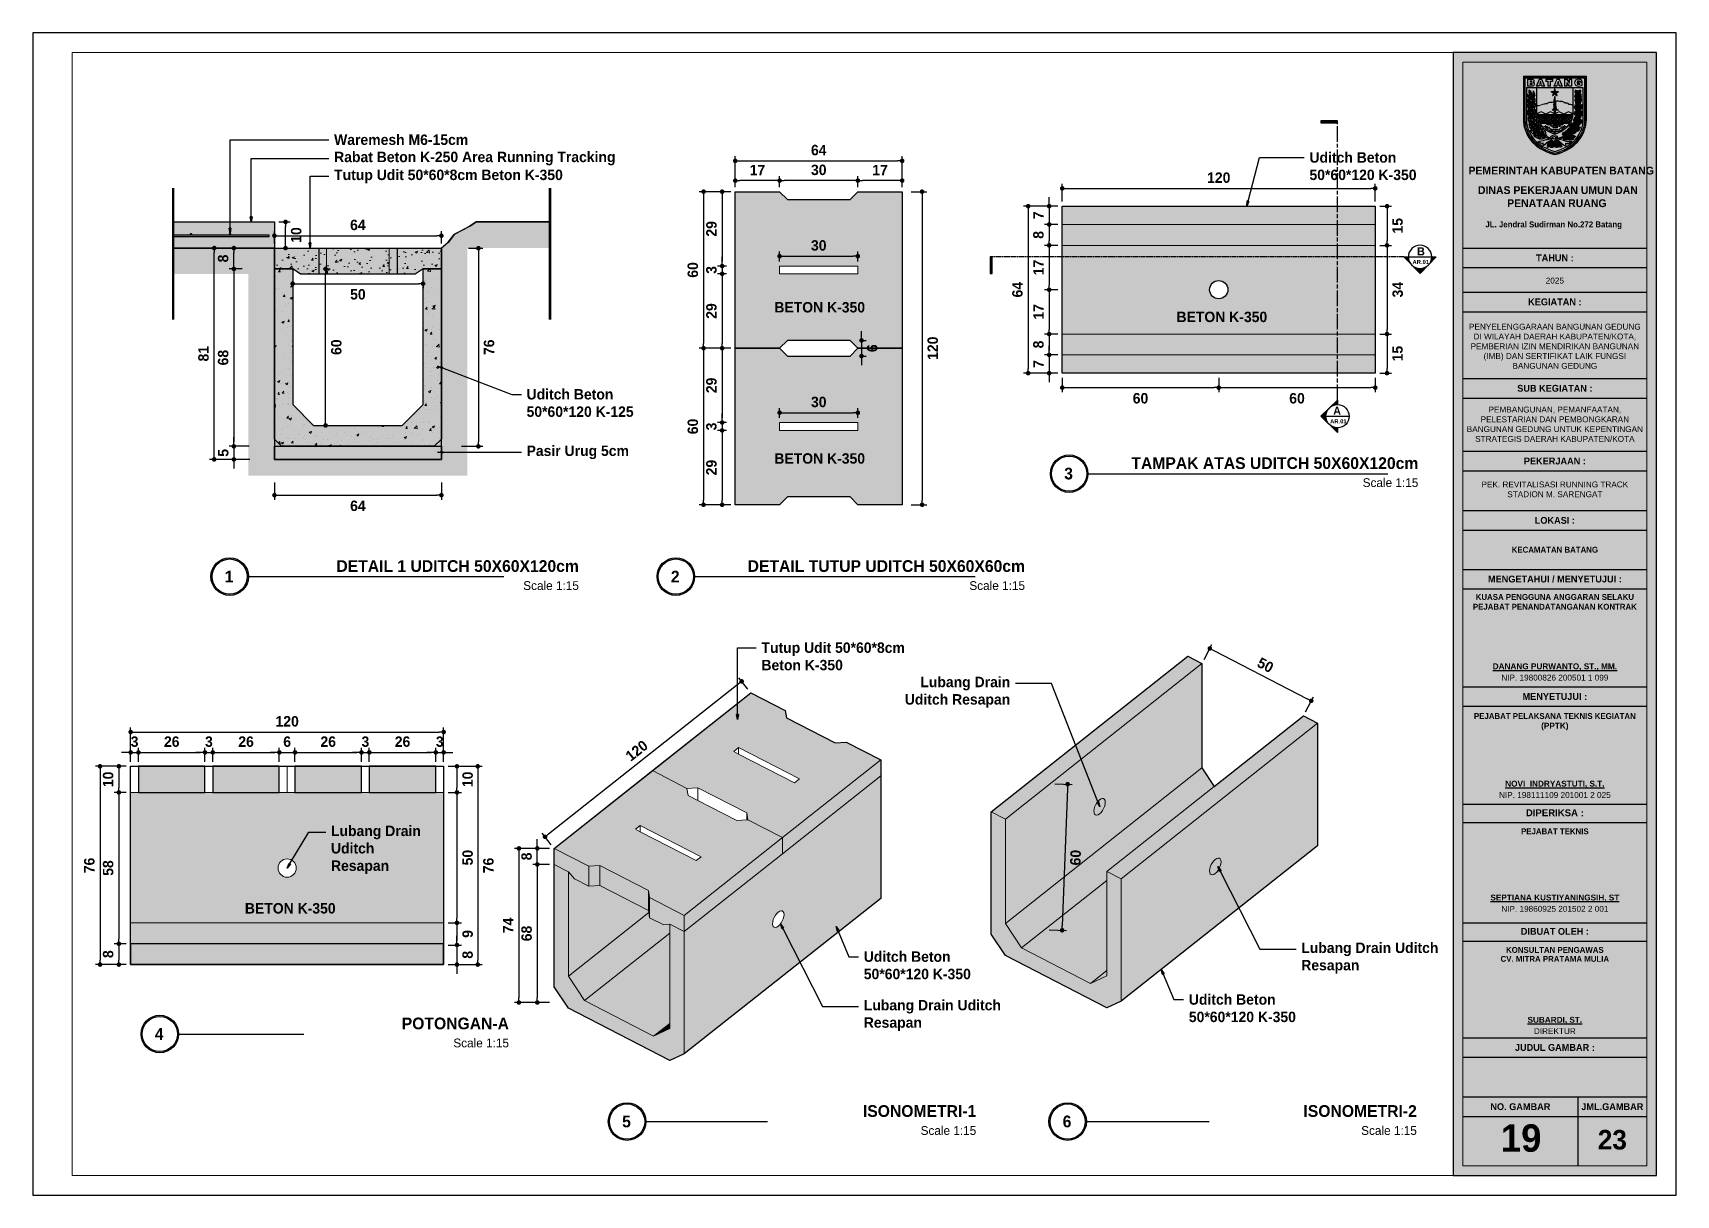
# Model space of a CAD drawing. Header units: centimetres. Extents: x -292707 to 138715, y -53922 to 66277.
# Drawn here: x 12715 to 13345, y -13454 to -13009 of the extents above; entities that cross this region are included whole.
import ezdxf
from ezdxf import colors
from ezdxf.entities.mleader import LeaderData, LeaderLine
from ezdxf.math import Vec2, Vec3
from ezdxf.xclip import XClip

# ---------------------------------------------------------------- set-up
doc = ezdxf.new("R2010")
doc.units = ezdxf.units.CM
doc.header["$XCLIPFRAME"] = 0
doc.linetypes.add('ACAD_ISO08W100', pattern=[36, 24, -3, 6, -3])
doc.linetypes.add('HIDDEN', pattern=[9.525, 6.35, -3.175])
for name, color, linetype in [('A-ALINE-1', 91, 'Continuous'), ('A-ALINE-2', 101, 'Continuous'), ('A-ALINE-3', 111, 'Continuous'), ('A-ALINE-4', 113, 'Continuous'), ('A-ALINE-7', 119, 'Continuous'), ('A-ANNOTATION', 144, 'Continuous'), ('A-DIM', 157, 'Continuous'), ('A-TEXT', 254, 'Continuous')]:
    doc.layers.add(name, color=color, linetype=linetype)
for name, color, linetype, lineweight, true_color in [('A-FILL-1', 250, 'Continuous', 0, 0x333333), ('A-FILL-2', 7, 'Continuous', 0, 0x4d4d4d), ('A-FILL-3', 7, 'Continuous', 0, 0x666666), ('A-FILL-5', 7, 'Continuous', 0, 0x999999), ('A-FILL-6', 7, 'Continuous', 0, 0xb3b3b3), ('A-FILL-7', 7, 'Continuous', 0, 0xcccccc), ('A-FILL-8', 7, 'Continuous', 0, 0xe6e6e6), ('A-HATCH-97', 7, 'Continuous', 0, 0xf7f7f7), ('A-HATCH-97 @ 0.1', 7, 'Continuous', 0, 0xf7f7f7), ('A-HATCH-97 @ 10', 7, 'Continuous', 0, 0xf7f7f7), ('A-HATCH-97 @ 5', 7, 'Continuous', 0, 0xf7f7f7), ('A-HATCH-97 @ 7', 7, 'Continuous', 0, 0xf7f7f7), ('A-HATCH-98', 7, 'Continuous', 0, 0xfafafa), ('A-HATCH-98 @ 0.1', 7, 'Continuous', 0, 0xfafafa), ('A-HATCH-98 @ 10', 7, 'Continuous', 0, 0xfafafa), ('A-HATCH-98 @ 5', 7, 'Continuous', 0, 0xfafafa), ('A-HATCH-98 @ 7', 7, 'Continuous', 0, 0xfafafa)]:
    doc.layers.add(name, color=color, linetype=linetype, lineweight=lineweight, true_color=true_color)
doc.layers.add('A-SWING AREA', color=7, linetype='Continuous', lineweight=0, true_color=0xf7f7f7, transparency=0.2)
doc.layers.add('Layer 1', color=7, linetype='Continuous', lineweight=0)
doc.styles.add('Scale 10', font='GOTHICB.TTF', dxfattribs={"height": 4})
doc.styles.add('Scale 170', font='GOTHICB.TTF', dxfattribs={"height": 50})
doc.styles.add('Scale 20', font='GOTHICB.TTF', dxfattribs={"height": 5})
doc.styles.add('Scale 80', font='GOTHICB.TTF', dxfattribs={"height": 20})
doc.dimstyles.new('Scale 10', dxfattribs={"dimscale": 0, "dimtxt": 4, "dimasz": 1.75, "dimexe": 1.75, "dimexo": 1.75, "dimgap": 2, "dimtad": 2, "dimdec": 0, "dimtxsty": 'Scale 10', "dimblk": 'DOT', "dimcen": 2.5, "dimclrd": 256, "dimclre": 256, "dimclrt": 254, "dimadec": 0, "dimazin": 0, "dimtfac": 1, "dimtdec": 0, "dimtmove": 0, "dimatfit": 3, "dimldrblk": 'DOTSMALL', "dimfxl": 1, "dimtfillclr": 256, "dimlwd": -1, "dimlwe": -1, "dimarcsym": 0})

msp = doc.modelspace()

# ---------------------------------------------------------------- texts
at = {"ltscale": 0.25, "char_height": 4, "attachment_point": 1, "style": 'Scale 10'}
for insert in [(12983.84, -13111.89), (13138.02, -13115.58), (12983.84, -13169.85), (12780.86, -13342.28)]:
    msp.add_mtext_dynamic_manual_height_columns('\\pi15.65928;{\\C254;BETON K-350}', width=64.6755, gutter_width=20, heights=[0], dxfattribs=dict(at, insert=insert))
at = {"layer": 'A-TEXT', "ltscale": 0.25}
for s, width, gutter_width, insert, char_height, attachment_point, style in [('B', 8.9824, 40.46, (13245.88, -13094.02), 3.12, 7, 'Scale 20'), ('\\pi1.66911;AR.01', 8.9824, 40.46, (13242.5, -13097.37), 1.6184, 7, 'Scale 20'), ('A', 8.9824, 40.46, (13213.73, -13155.11), 3.12, 7, 'Scale 20'), ('\\pi1.66911;AR.01', 8.9824, 40.46, (13210.9, -13158.45), 1.6184, 7, 'Scale 20'), ('TAMPAK ATAS UDITCH 50X60X120cm', 122.0294, 16.88, (13246.39, -13173.67), 4.5, 6, 'Scale 80'), ('3', 13.95, 16.88, (13112.3, -13177.67), 4.5, 5, 'Scale 80'), ('{\\fCentury Gothic|b0|i0|c0|p34;Scale 1:15}', 122.0294, 16.88, (13246.39, -13181.14), 3.375, 6, 'Scale 80'), ('DETAIL 1 UDITCH 50X60X120cm', 122.0294, 16.88, (12924.56, -13213.12), 4.5, 6, 'Scale 80'), ('DETAIL TUTUP UDITCH 50X60X60cm', 122.0294, 16.88, (13095.6, -13213.12), 4.5, 6, 'Scale 80'), ('1', 13.95, 16.88, (12790.47, -13217.13), 4.5, 5, 'Scale 80'), ('2', 13.95, 16.88, (12961.51, -13217.13), 4.5, 5, 'Scale 80'), ('{\\fCentury Gothic|b0|i0|c0|p34;Scale 1:15}', 122.0294, 16.88, (12924.56, -13220.6), 3.375, 6, 'Scale 80'), ('{\\fCentury Gothic|b0|i0|c0|p34;Scale 1:15}', 122.0294, 16.88, (13095.6, -13220.6), 3.375, 6, 'Scale 80'), ('POTONGAN-A', 122.0294, 16.88, (12897.76, -13388.45), 4.5, 6, 'Scale 80'), ('4', 13.95, 16.88, (12763.67, -13392.45), 4.5, 5, 'Scale 80'), ('{\\fCentury Gothic|b0|i0|c0|p34;Scale 1:15}', 122.0294, 16.88, (12897.76, -13395.92), 3.375, 6, 'Scale 80'), ('5', 13.95, 16.88, (12942.82, -13426.01), 4.5, 5, 'Scale 80'), ('ISONOMETRI-1', 122.0294, 16.88, (13076.91, -13422.01), 4.5, 6, 'Scale 80'), ('6', 13.95, 16.88, (13111.72, -13426.01), 4.5, 5, 'Scale 80'), ('ISONOMETRI-2', 122.0294, 16.88, (13245.81, -13422.01), 4.5, 6, 'Scale 80'), ('{\\fCentury Gothic|b0|i0|c0|p34;Scale 1:15}', 122.0294, 16.88, (13076.91, -13429.48), 3.375, 6, 'Scale 80'), ('{\\fCentury Gothic|b0|i0|c0|p34;Scale 1:15}', 122.0294, 16.88, (13245.81, -13429.48), 3.375, 6, 'Scale 80'), ('19', 44.0625, 157.5, (13285.81, -13432.42), 10.5, 5, 'Scale 170')]:
    msp.add_mtext_dynamic_manual_height_columns(s, width=width, gutter_width=gutter_width, heights=[0], dxfattribs=dict(at, insert=insert, char_height=char_height, attachment_point=attachment_point, style=style))

# ---------------------------------------------------------------- blocks, each defined once
blk = doc.blocks.new('A$Cee8faf8f')
at = {"layer": 'A-FILL-7'}
h = blk.add_hatch(color=256, dxfattribs=at)
h.dxf.hatch_style = 1
edge = h.paths.add_edge_path()
edge.add_arc((0.6, 0.6), 0.6, 0, 360)
at = {"layer": 'A-FILL-1', "ltscale": 0.25}
blk.add_circle((0.6, 0.6), 0.6, dxfattribs=at)
blk = doc.blocks.new('gfdgdgfd')
at = {"layer": 'A-FILL-7'}
h = blk.add_hatch(color=256, dxfattribs=at)
h.dxf.hatch_style = 1
h.paths.add_polyline_path([(49722.05, -40422.4), (50734.05, -40422.4), (50734.05, -40421.8), (49722.05, -40421.8)])
at = {"layer": 'A-TEXT', "ltscale": 0.25}
blk.add_lwpolyline([(49722.05, -40422.4), (50734.05, -40422.4), (50734.05, -40421.8), (49722.05, -40421.8)], close=True, dxfattribs=at)
at = {"layer": 'A-ALINE-7', "ltscale": 0.25, "xscale": 0.4999999999995392, "yscale": 0.4999999999995392, "zscale": 0.4999999999995392}
for p in [(49728.75, -40421.8), (49743.75, -40421.8), (49758.75, -40421.8), (49773.75, -40421.8), (49788.75, -40421.8), (49803.75, -40421.8), (49818.75, -40421.8), (49833.75, -40421.8), (49848.75, -40421.8), (49863.75, -40421.8), (49878.75, -40421.8), (49893.75, -40421.8), (49908.75, -40421.8), (49923.75, -40421.8), (49938.75, -40421.8), (49953.75, -40421.8), (49968.75, -40421.8), (49983.75, -40421.8), (49998.75, -40421.8), (50013.75, -40421.8), (50028.75, -40421.8), (50043.75, -40421.8), (50058.75, -40421.8), (50073.75, -40421.8), (50088.75, -40421.8), (50103.75, -40421.8), (50118.75, -40421.8), (50133.75, -40421.8), (50148.75, -40421.8), (50163.75, -40421.8), (50178.75, -40421.8), (50193.75, -40421.8), (50208.75, -40421.8), (50223.75, -40421.8), (50238.75, -40421.8), (50253.75, -40421.8), (50268.75, -40421.8), (50283.75, -40421.8), (50298.75, -40421.8), (50313.75, -40421.8), (50328.75, -40421.8), (50343.75, -40421.8), (50358.75, -40421.8), (50373.75, -40421.8), (50388.75, -40421.8), (50403.75, -40421.8), (50418.75, -40421.8), (50433.75, -40421.8), (50448.75, -40421.8), (50463.75, -40421.8), (50478.75, -40421.8), (50493.75, -40421.8), (50508.75, -40421.8), (50523.75, -40421.8), (50538.75, -40421.8), (50553.75, -40421.8), (50568.75, -40421.8), (50583.75, -40421.8), (50598.75, -40421.8), (50613.75, -40421.8), (50628.75, -40421.8), (50643.75, -40421.8), (50658.75, -40421.8), (50673.75, -40421.8), (50688.75, -40421.8), (50703.75, -40421.8), (50718.75, -40421.8)]:
    blk.add_blockref('A$Cee8faf8f', p, dxfattribs=at)
blk = doc.blocks.new('*U1264')
at = {"layer": 'A-HATCH-98 @ 0.1', "ltscale": 0.25}
h = blk.add_hatch(color=256, dxfattribs=at)
h.dxf.hatch_style = 1
h.paths.add_polyline_path([(19712.46, -12200.62), (19709.46, -12200.62), (19709.46, -12210.62), (19712.46, -12210.62)])
h.paths.add_polyline_path([(19682.46, -12210.62), (19685.46, -12210.62), (19685.46, -12200.62), (19682.46, -12200.62)])
at = {"layer": 'A-HATCH-98 @ 10', "ltscale": 0.25}
h = blk.add_hatch(color=256, dxfattribs=at)
h.dxf.hatch_style = 1
h.paths.add_polyline_path([(19712.46, -12200.62), (19709.46, -12200.62), (19709.46, -12210.62), (19712.46, -12210.62)])
h.paths.add_polyline_path([(19682.46, -12210.62), (19685.46, -12210.62), (19685.46, -12200.62), (19682.46, -12200.62)])
at = {"layer": 'A-HATCH-98 @ 5', "ltscale": 0.25}
h = blk.add_hatch(color=256, dxfattribs=at)
h.dxf.hatch_style = 1
h.paths.add_polyline_path([(19712.46, -12200.62), (19709.46, -12200.62), (19709.46, -12210.62), (19712.46, -12210.62)])
h.paths.add_polyline_path([(19682.46, -12210.62), (19685.46, -12210.62), (19685.46, -12200.62), (19682.46, -12200.62)])
at = {"layer": 'A-HATCH-98 @ 7', "ltscale": 0.25}
h = blk.add_hatch(color=256, dxfattribs=at)
h.dxf.hatch_style = 1
h.paths.add_polyline_path([(19712.46, -12200.62), (19709.46, -12200.62), (19709.46, -12210.62), (19712.46, -12210.62)])
h.paths.add_polyline_path([(19682.46, -12210.62), (19685.46, -12210.62), (19685.46, -12200.62), (19682.46, -12200.62)])
blk = doc.blocks.new('ghgfhgfhgf')
at = {"layer": 'A-FILL-3', "ltscale": 0.25}
h = blk.add_hatch(dxfattribs=at)
h.set_pattern_fill('AR-CONC', color=256, scale=0.05)
h.set_pattern_definition([(50, (-31070.592, 28226.179), (9.10923345, -0.7969543), [0.9525, -10.4775]), (355, (-31070.592, 28226.179), (-1.7621711, 9.5528423), [0.762, -8.3820292]), (100.451445, (-31069.833, 28226.113), (7.3470624, 8.7558876), [0.8095004, -8.9045122]), (46.1842, (-31070.592, 28228.719), (13.553952, -2.1021164), [1.42875, -15.71625]), (96.635558, (-31069.463, 28228.544), (11.8702067, 12.3713062), [1.2142512, -13.3567804]), (351.18415, (-31070.592, 28228.72), (11.8702067, 12.3713062), [1.1429984, -12.5729866]), (21, (-31069.322, 28228.084), (7.5807196, -5.1132599), [0.9525, -10.4775]), (326, (-31069.322, 28228.084), (3.0901014, 9.2093983), [0.762, -8.382]), (71.451445, (-31068.6905, 28227.658), (10.670821, 4.0961384), [0.8095004, -8.9044969]), (37.5, (-31070.5923, 28226.1794), (0.15443016, 4.22775194), [0, -8.2804, 0, -8.509, 0, -8.41375]), (7.5, (-31070.5923, 28226.1794), (3.34098313, 5.00902874), [0, -4.8514, 0, -8.0899, 0, -3.20675]), (327.5, (-31073.4244, 28226.1794), (6.77952976, -0.2864372), [0, -3.175, 0, -9.906, 0, -13.1445]), (317.5, (-31074.6944, 28226.1794), (7.40645907, 1.27132455), [0, -4.1275, 0, -6.5786, 0, -9.3345])])
h.paths.add_polyline_path([(19665.46, -12200.62), (19729.46, -12200.62), (19729.46, -12208.62), (19722.46, -12208.62), (19719.46, -12210.62), (19675.46, -12210.62), (19672.46, -12208.62), (19665.46, -12208.62)])
at = {"layer": 'A-FILL-8'}
h = blk.add_hatch(color=256, dxfattribs=at)
h.dxf.hatch_style = 1
h.paths.add_polyline_path([(19712.46, -12200.62), (19709.46, -12200.62), (19685.46, -12200.62), (19682.46, -12200.62), (19665.46, -12200.62), (19665.46, -12208.62), (19672.46, -12208.62), (19675.46, -12210.62), (19682.46, -12210.62), (19685.46, -12210.62), (19709.46, -12210.62), (19712.46, -12210.62)])
h.paths.add_polyline_path([(19712.46, -12200.62), (19709.46, -12200.62), (19685.46, -12200.62), (19682.46, -12200.62), (19682.46, -12210.62), (19685.46, -12210.62), (19709.46, -12210.62), (19712.46, -12210.62), (19719.46, -12210.62), (19722.46, -12208.62), (19729.46, -12208.62), (19729.46, -12200.62)])
h = blk.add_hatch(color=256, dxfattribs=at)
h.dxf.hatch_style = 1
h.paths.add_polyline_path([(19665.46, -12273.87), (19668.22, -12276.62), (19726.7, -12276.62), (19729.46, -12273.87), (19729.46, -12208.62), (19722.46, -12208.62), (19722.46, -12260.62), (19714.46, -12268.62), (19680.46, -12268.62), (19672.46, -12260.62), (19672.46, -12208.62), (19665.46, -12208.62)])
at = {"layer": 'A-HATCH-97'}
h = blk.add_hatch(color=256, dxfattribs=at)
h.dxf.hatch_style = 1
h.paths.add_polyline_path([(19685.46, -12200.62), (19685.46, -12210.62), (19709.46, -12210.62), (19709.46, -12200.62)])
blk.add_lwpolyline([(19729.46, -12208.62), (19729.46, -12273.87), (19726.7, -12276.62), (19668.22, -12276.62), (19665.46, -12273.87), (19665.46, -12208.62), (19672.46, -12208.62), (19672.46, -12260.62), (19680.46, -12268.62), (19714.46, -12268.62), (19722.46, -12260.62), (19722.46, -12208.62)], close=True)
at = {"layer": 'A-ALINE-3'}
for p, q in [((19682.46, -12200.62), (19682.46, -12210.62)), ((19712.46, -12200.62), (19712.46, -12210.62))]:
    blk.add_line(p, q, dxfattribs=at)
at = {"layer": 'A-ALINE-3', "ltscale": 0.25}
for p, q in [((19665.46, -12273.87), (19665.46, -12208.62)), ((19665.46, -12208.62), (19672.46, -12208.62)), ((19672.46, -12208.62), (19672.46, -12260.62)), ((19722.46, -12208.62), (19729.46, -12208.62)), ((19722.46, -12260.62), (19722.46, -12208.62)), ((19729.46, -12208.62), (19729.46, -12273.87)), ((19672.46, -12260.62), (19680.46, -12268.62)), ((19714.46, -12268.62), (19722.46, -12260.62)), ((19680.46, -12268.62), (19714.46, -12268.62)), ((19668.22, -12276.62), (19665.46, -12273.87)), ((19726.7, -12276.62), (19668.22, -12276.62)), ((19729.46, -12273.87), (19726.7, -12276.62))]:
    blk.add_line(p, q, dxfattribs=at)
blk.add_lwpolyline([(19665.46, -12200.62), (19729.46, -12200.62), (19729.46, -12208.62), (19722.46, -12208.62), (19719.46, -12210.62), (19675.46, -12210.62), (19672.46, -12208.62), (19665.46, -12208.62), (19665.46, -12200.62)], dxfattribs=at)
at = {"layer": 'A-ALINE-3'}
blk.add_lwpolyline([(19682.46, -12210.62), (19675.46, -12210.62), (19672.46, -12208.62), (19665.46, -12208.62), (19665.46, -12200.62), (19682.46, -12200.62), (19685.46, -12200.62), (19709.46, -12200.62), (19712.46, -12200.62), (19729.46, -12200.62), (19729.46, -12208.62), (19722.46, -12208.62), (19719.46, -12210.62), (19712.46, -12210.62), (19709.46, -12210.62), (19685.46, -12210.62)], close=True, dxfattribs=at)
at = {"layer": 'A-FILL-1'}
for p, q in [((19685.46, -12200.62), (19685.46, -12210.62)), ((19709.46, -12200.62), (19709.46, -12210.62))]:
    blk.add_line(p, q, dxfattribs=at)
at = {"layer": 'A-FILL-3', "linetype": 'Continuous', "ltscale": 0.25}
for p, q in [((19667.01, -12209.7), (19667.62, -12208.97)), ((19667.53, -12209.81), (19667.38, -12209.02)), ((19724.2, -12209.52), (19725.07, -12208.62)), ((19725.28, -12209.7), (19725.15, -12208.62)), ((19665.87, -12211.62), (19665.87, -12211.62)), ((19666.49, -12212.12), (19666.49, -12212.12)), ((19666.65, -12210.01), (19666.65, -12210.01)), ((19667.01, -12209.7), (19667.77, -12209.77)), ((19668.41, -12209.49), (19668.41, -12209.49)), ((19670.68, -12210.99), (19670.68, -12210.99)), ((19671.5, -12214.45), (19671.5, -12214.45)), ((19671.63, -12215.5), (19672.46, -12215.62)), ((19671.67, -12215.59), (19672.46, -12214.77)), ((19722.64, -12211.78), (19722.64, -12211.78)), ((19722.82, -12213.13), (19722.82, -12213.13)), ((19723.23, -12213.21), (19723.23, -12213.21)), ((19724.16, -12209.43), (19725.29, -12209.61)), ((19724.77, -12212.6), (19724.77, -12212.6)), ((19728.04, -12212.58), (19728.04, -12212.58)), ((19729.29, -12213.67), (19729.46, -12213.61)), ((19729.29, -12213.67), (19729.46, -12213.78)), ((19729.42, -12212.07), (19729.42, -12212.07)), ((19665.94, -12215.98), (19665.94, -12215.98)), ((19666.18, -12220.58), (19666.18, -12220.58)), ((19666.33, -12216.35), (19666.33, -12216.35)), ((19667.34, -12216), (19667.34, -12216)), ((19668.61, -12217.69), (19668.61, -12217.69)), ((19668.77, -12219.25), (19669.39, -12218.52)), ((19668.77, -12219.25), (19669.53, -12219.32)), ((19669.29, -12219.36), (19669.14, -12218.57)), ((19671.45, -12219.83), (19672.34, -12219.49)), ((19671.45, -12219.83), (19672.08, -12220.25)), ((19672.02, -12219.95), (19672.02, -12219.95)), ((19672.08, -12220.25), (19672.33, -12219.48)), ((19722.85, -12219.98), (19722.85, -12219.98)), ((19723.31, -12221.64), (19723.31, -12221.64)), ((19724.47, -12221.05), (19724.47, -12221.05)), ((19724.62, -12216.83), (19724.62, -12216.83)), ((19724.7, -12217.58), (19724.7, -12217.58)), ((19725.86, -12215.92), (19725.86, -12215.92)), ((19726.95, -12218.56), (19726.95, -12218.56)), ((19729.38, -12221.54), (19729.38, -12221.54)), ((19666.02, -12224.8), (19666.02, -12224.8)), ((19666.61, -12226.09), (19666.61, -12226.09)), ((19668.68, -12224.96), (19668.68, -12224.96)), ((19670.19, -12222.72), (19670.19, -12222.72)), ((19670.54, -12228.8), (19671.15, -12228.07)), ((19671.05, -12228.92), (19670.91, -12228.12)), ((19670.97, -12222.03), (19670.97, -12222.03)), ((19671.86, -12224.54), (19671.86, -12224.54)), ((19672.39, -12228.14), (19672.39, -12228.14)), ((19723.43, -12224.03), (19724.04, -12223.3)), ((19723.43, -12224.04), (19724.19, -12224.1)), ((19723.95, -12224.15), (19723.8, -12223.35)), ((19724.31, -12225.28), (19724.31, -12225.28)), ((19724.42, -12225.01), (19724.42, -12225.01)), ((19725.85, -12223.9), (19726.97, -12224.08)), ((19725.89, -12223.99), (19726.88, -12222.96)), ((19726.04, -12226.55), (19726.04, -12226.55)), ((19726.2, -12222.88), (19727.09, -12222.54)), ((19726.2, -12222.88), (19726.84, -12223.3)), ((19726.96, -12224.18), (19726.82, -12222.97)), ((19726.83, -12223.3), (19727.09, -12222.53)), ((19729.22, -12226.13), (19729.22, -12226.13)), ((19665.72, -12233.26), (19665.72, -12233.26)), ((19665.87, -12229.03), (19665.87, -12229.03)), ((19667.71, -12229.21), (19667.71, -12229.21)), ((19668.36, -12229.04), (19669.25, -12228.7)), ((19668.36, -12229.04), (19668.99, -12229.46)), ((19668.52, -12229.55), (19668.52, -12229.55)), ((19668.99, -12229.46), (19669.24, -12228.69)), ((19669.99, -12233.93), (19669.99, -12233.93)), ((19670.39, -12230.92), (19670.39, -12230.92)), ((19670.54, -12228.81), (19671.29, -12228.87)), ((19671.46, -12230.54), (19671.46, -12230.54)), ((19672.24, -12232.37), (19672.24, -12232.37)), ((19722.7, -12231.56), (19722.7, -12231.56)), ((19722.78, -12229.21), (19722.78, -12229.21)), ((19723.11, -12232.09), (19724, -12231.75)), ((19723.11, -12232.09), (19723.75, -12232.51)), ((19723.74, -12232.51), (19724, -12231.74)), ((19724, -12233.74), (19724, -12233.74)), ((19724.16, -12229.51), (19724.16, -12229.51)), ((19724.63, -12233.21), (19724.63, -12233.21)), ((19725.19, -12233.59), (19725.8, -12232.86)), ((19725.19, -12233.59), (19725.95, -12233.65)), ((19725.71, -12233.7), (19725.56, -12232.9)), ((19725.83, -12232), (19725.83, -12232)), ((19725.88, -12231.14), (19725.88, -12231.14)), ((19728.73, -12231.79), (19728.73, -12231.79)), ((19665.46, -12238.18), (19666.16, -12237.91)), ((19665.46, -12238.37), (19665.9, -12238.67)), ((19665.56, -12237.49), (19665.56, -12237.49)), ((19665.9, -12238.67), (19666.15, -12237.9)), ((19666.65, -12238.94), (19666.65, -12238.94)), ((19670.94, -12238.11), (19670.94, -12238.11)), ((19671.93, -12240.82), (19671.93, -12240.82)), ((19671.97, -12235.95), (19671.97, -12235.95)), ((19672.08, -12236.59), (19672.08, -12236.59)), ((19672.3, -12238.36), (19672.46, -12238.16)), ((19672.3, -12238.36), (19672.46, -12238.37)), ((19722.54, -12236.15), (19722.54, -12236.15)), ((19723.27, -12237.72), (19723.27, -12237.72)), ((19723.85, -12237.97), (19723.85, -12237.97)), ((19724.01, -12240.52), (19724.01, -12240.52)), ((19726.2, -12238.25), (19726.2, -12238.25)), ((19727.35, -12235.51), (19727.35, -12235.51)), ((19727.53, -12238.38), (19728.66, -12238.55)), ((19727.57, -12238.47), (19728.56, -12237.44)), ((19728.64, -12238.65), (19728.5, -12237.44)), ((19665.46, -12246.51), (19665.56, -12246.38)), ((19665.46, -12247.16), (19665.71, -12247.18)), ((19665.47, -12247.23), (19665.46, -12247.18)), ((19666.57, -12242.17), (19666.57, -12242.17)), ((19669.49, -12242.44), (19669.49, -12242.44)), ((19671.33, -12242.89), (19671.33, -12242.89)), ((19671.42, -12246.62), (19671.42, -12246.62)), ((19671.77, -12245.05), (19671.77, -12245.05)), ((19672.17, -12244.15), (19672.17, -12244.15)), ((19722.75, -12245.3), (19722.75, -12245.3)), ((19723.54, -12246.42), (19723.54, -12246.42)), ((19723.69, -12242.19), (19723.69, -12242.19)), ((19723.73, -12244.74), (19723.73, -12244.74)), ((19726.41, -12246.44), (19726.41, -12246.44)), ((19726.95, -12243.14), (19727.57, -12242.41)), ((19726.95, -12243.14), (19727.71, -12243.21)), ((19727.47, -12243.25), (19727.32, -12242.46)), ((19727.6, -12246.41), (19728.49, -12246.07)), ((19727.6, -12246.41), (19728.24, -12246.84)), ((19728.23, -12246.83), (19728.49, -12246.07)), ((19728.69, -12244.48), (19728.69, -12244.48)), ((19665.95, -12251.87), (19665.95, -12251.87)), ((19666.67, -12251.78), (19667.56, -12251.44)), ((19666.67, -12251.78), (19667.3, -12252.2)), ((19666.97, -12248.9), (19666.97, -12248.9)), ((19667.3, -12252.2), (19667.55, -12251.43)), ((19667.82, -12252.49), (19667.82, -12252.49)), ((19667.99, -12247.9), (19667.99, -12247.9)), ((19668.75, -12252.13), (19668.75, -12252.13)), ((19669.76, -12252.57), (19670.65, -12252.23)), ((19669.76, -12252.57), (19670.39, -12252.99)), ((19670.39, -12252.99), (19670.64, -12252.22)), ((19671.16, -12251.96), (19671.16, -12251.96)), ((19671.17, -12247.48), (19671.17, -12247.48)), ((19671.39, -12252.7), (19671.39, -12252.7)), ((19671.62, -12249.28), (19671.62, -12249.28)), ((19722.71, -12251.38), (19722.71, -12251.38)), ((19722.92, -12253.33), (19722.92, -12253.33)), ((19723.31, -12253.46), (19723.31, -12253.46)), ((19723.38, -12250.65), (19723.38, -12250.65)), ((19725.34, -12249.48), (19725.34, -12249.48)), ((19725.79, -12248.08), (19725.79, -12248.08)), ((19727.98, -12251.48), (19727.98, -12251.48)), ((19728.52, -12249.07), (19728.52, -12249.07)), ((19728.72, -12252.69), (19729.33, -12251.96)), ((19728.72, -12252.69), (19729.46, -12252.76)), ((19729.23, -12252.8), (19729.09, -12252.01)), ((19729.21, -12252.85), (19729.46, -12252.89)), ((19729.26, -12252.94), (19729.46, -12252.73)), ((19729.44, -12252.44), (19729.44, -12252.44)), ((19666.27, -12258.62), (19666.27, -12258.62)), ((19666.54, -12258.25), (19666.54, -12258.25)), ((19666.71, -12256.67), (19667.33, -12255.94)), ((19666.71, -12256.67), (19667.47, -12256.73)), ((19667.23, -12256.78), (19667.08, -12255.98)), ((19667.17, -12257.09), (19667.17, -12257.09)), ((19668.47, -12256.22), (19669.23, -12256.29)), ((19668.48, -12256.22), (19669.09, -12255.49)), ((19668.99, -12256.33), (19668.85, -12255.54)), ((19669.29, -12256.86), (19669.29, -12256.86)), ((19670.63, -12255.83), (19670.63, -12255.83)), ((19670.9, -12254.19), (19670.9, -12254.19)), ((19671, -12256.19), (19671, -12256.19)), ((19671.27, -12255.68), (19671.27, -12255.68)), ((19671.31, -12257.73), (19671.31, -12257.73)), ((19671.46, -12253.5), (19671.46, -12253.5)), ((19722.77, -12257.56), (19722.77, -12257.56)), ((19722.98, -12254.42), (19722.98, -12254.42)), ((19723.08, -12259.1), (19723.08, -12259.1)), ((19723.23, -12253.8), (19723.23, -12253.8)), ((19723.23, -12254.88), (19723.23, -12254.88)), ((19724.51, -12255.62), (19725.4, -12255.28)), ((19724.51, -12255.62), (19725.15, -12256.05)), ((19725.14, -12256.04), (19725.4, -12255.28)), ((19725.18, -12254.07), (19725.18, -12254.07)), ((19725.51, -12257.97), (19725.51, -12257.97)), ((19725.75, -12254.17), (19725.75, -12254.17)), ((19726.65, -12258.45), (19726.65, -12258.45)), ((19727.99, -12257.41), (19727.99, -12257.41)), ((19728.19, -12259.67), (19728.19, -12259.67)), ((19729, -12259.95), (19729.46, -12259.77)), ((19729.29, -12256.67), (19729.29, -12256.67)), ((19665.46, -12260.75), (19665.84, -12260.35)), ((19665.46, -12261.39), (19665.94, -12261.46)), ((19665.93, -12261.56), (19665.78, -12260.35)), ((19666.5, -12264.34), (19666.5, -12264.34)), ((19667.13, -12265.43), (19667.13, -12265.43)), ((19667.29, -12260.83), (19667.29, -12260.83)), ((19668.95, -12260.33), (19668.95, -12260.33)), ((19670.24, -12265.77), (19670.85, -12265.04)), ((19670.24, -12265.77), (19671, -12265.84)), ((19670.47, -12260.42), (19670.47, -12260.42)), ((19670.53, -12265.36), (19670.53, -12265.36)), ((19670.76, -12265.88), (19670.61, -12265.09)), ((19670.69, -12264.64), (19670.69, -12264.64)), ((19670.85, -12260.42), (19670.85, -12260.42)), ((19670.86, -12260.28), (19670.86, -12260.28)), ((19671.16, -12266.1), (19672.05, -12265.76)), ((19671.16, -12266.1), (19671.79, -12266.53)), ((19671.79, -12266.52), (19672.04, -12265.76)), ((19671.94, -12264.79), (19671.94, -12264.79)), ((19673.91, -12263.06), (19673.91, -12263.06)), ((19677.31, -12265.65), (19677.31, -12265.65)), ((19718.76, -12264.32), (19718.97, -12264.46)), ((19718.96, -12264.46), (19719.13, -12263.95)), ((19722.46, -12266.01), (19722.46, -12266.01)), ((19722.61, -12261.79), (19722.61, -12261.79)), ((19723.13, -12261), (19723.74, -12260.27)), ((19723.13, -12261), (19723.89, -12261.07)), ((19723.19, -12259.88), (19723.19, -12259.88)), ((19723.19, -12262.62), (19723.19, -12262.62)), ((19723.65, -12261.11), (19723.5, -12260.32)), ((19724.65, -12262.42), (19724.65, -12262.42)), ((19727.29, -12261.2), (19727.29, -12261.2)), ((19727.83, -12262), (19727.83, -12262)), ((19728.98, -12265.12), (19728.98, -12265.12)), ((19729.01, -12259.94), (19729.46, -12260.25)), ((19729.13, -12260.89), (19729.13, -12260.89)), ((19668.05, -12271.85), (19668.05, -12271.85)), ((19668.6, -12269.8), (19668.6, -12269.8)), ((19670.54, -12268.87), (19670.54, -12268.87)), ((19671.35, -12268.78), (19671.35, -12268.78)), ((19674.83, -12272.14), (19674.83, -12272.14)), ((19676.62, -12268.74), (19676.62, -12268.74)), ((19676.8, -12272.29), (19676.8, -12272.29)), ((19676.95, -12268.06), (19676.95, -12268.06)), ((19678.74, -12271.22), (19679.63, -12270.88)), ((19678.74, -12271.21), (19679.37, -12271.64)), ((19678.76, -12267.51), (19678.76, -12267.51)), ((19679.37, -12271.64), (19679.63, -12270.87)), ((19679.8, -12268.33), (19679.8, -12268.33)), ((19683.39, -12271.33), (19683.39, -12271.33)), ((19689.29, -12271.65), (19689.29, -12271.65)), ((19689.91, -12270.44), (19689.91, -12270.44)), ((19692.47, -12271.23), (19692.47, -12271.23)), ((19696.33, -12269.63), (19696.33, -12269.63)), ((19696.99, -12272.23), (19697.88, -12271.89)), ((19696.99, -12272.23), (19697.62, -12272.66)), ((19697.28, -12270.59), (19697.28, -12270.59)), ((19697.62, -12272.65), (19697.88, -12271.89)), ((19700.45, -12271.27), (19700.45, -12271.27)), ((19702.93, -12268.67), (19702.93, -12268.67)), ((19705.3, -12269.54), (19705.3, -12269.54)), ((19706.67, -12268.96), (19706.96, -12268.62)), ((19706.67, -12268.96), (19707.43, -12269.03)), ((19707.19, -12269.07), (19707.11, -12268.62)), ((19707.86, -12270), (19707.86, -12270)), ((19708.48, -12269.12), (19708.48, -12269.12)), ((19709.29, -12272.01), (19709.29, -12272.01)), ((19715.26, -12268.73), (19715.26, -12268.73)), ((19715.71, -12271.19), (19715.71, -12271.19)), ((19715.78, -12269.76), (19716.4, -12269.03)), ((19715.78, -12269.76), (19716.54, -12269.82)), ((19716.3, -12269.87), (19716.15, -12269.07)), ((19717.98, -12267.37), (19717.98, -12267.37)), ((19718.31, -12271.52), (19718.31, -12271.52)), ((19719.03, -12269.7), (19720.16, -12269.87)), ((19719.07, -12269.79), (19720.06, -12268.76)), ((19720.14, -12269.97), (19720, -12268.76)), ((19721.15, -12272.02), (19721.15, -12272.02)), ((19721.31, -12267.43), (19721.31, -12267.43)), ((19722.3, -12270.24), (19722.3, -12270.24)), ((19722.67, -12267.46), (19722.67, -12267.46)), ((19724.49, -12267.01), (19724.49, -12267.01)), ((19724.76, -12267.65), (19724.76, -12267.65)), ((19724.89, -12270.55), (19725.5, -12269.82)), ((19724.89, -12270.56), (19725.65, -12270.62)), ((19725.41, -12270.67), (19725.26, -12269.87)), ((19725.71, -12270.25), (19725.71, -12270.25)), ((19725.91, -12269.16), (19726.8, -12268.81)), ((19725.92, -12269.15), (19726.55, -12269.58)), ((19725.96, -12271.39), (19725.96, -12271.39)), ((19726.54, -12269.57), (19726.8, -12268.81)), ((19728.82, -12269.35), (19728.82, -12269.35)), ((19729.3, -12266.38), (19729.3, -12266.38)), ((19666.98, -12275.39), (19667.53, -12274.82)), ((19667.61, -12276.01), (19667.47, -12274.83)), ((19667.51, -12275.92), (19667.62, -12275.94)), ((19668.07, -12275.31), (19668.96, -12274.97)), ((19668.07, -12275.31), (19668.7, -12275.74)), ((19668.7, -12275.73), (19668.95, -12274.97)), ((19670.38, -12273.1), (19670.38, -12273.1)), ((19670.73, -12273.56), (19670.73, -12273.56)), ((19670.83, -12276.36), (19670.83, -12276.36)), ((19672, -12275.32), (19672.61, -12274.59)), ((19672, -12275.33), (19672.76, -12275.39)), ((19672.52, -12275.44), (19672.37, -12274.64)), ((19673.28, -12273.75), (19673.28, -12273.75)), ((19676.46, -12273.34), (19676.46, -12273.34)), ((19676.64, -12276.51), (19676.64, -12276.51)), ((19677.51, -12273.84), (19677.51, -12273.84)), ((19678.23, -12275.09), (19678.23, -12275.09)), ((19681.11, -12276.12), (19681.72, -12275.39)), ((19681.11, -12276.12), (19681.87, -12276.19)), ((19681.27, -12272.7), (19681.27, -12272.7)), ((19681.63, -12276.23), (19681.48, -12275.44)), ((19681.61, -12272.43), (19681.61, -12272.43)), ((19683.24, -12275.56), (19683.24, -12275.56)), ((19684.29, -12274.13), (19684.29, -12274.13)), ((19685.64, -12273.82), (19685.64, -12273.82)), ((19686.32, -12276.33), (19687.21, -12275.99)), ((19686.32, -12276.33), (19686.76, -12276.62)), ((19686.99, -12276.62), (19687.21, -12275.98)), ((19688.39, -12272.71), (19688.39, -12272.71)), ((19688.68, -12276.6), (19688.68, -12276.6)), ((19689.13, -12276.24), (19689.13, -12276.24)), ((19689.76, -12274.67), (19689.76, -12274.67)), ((19690.47, -12276.62), (19690.83, -12276.19)), ((19690.66, -12276.62), (19690.59, -12276.24)), ((19691.07, -12274.42), (19691.07, -12274.42)), ((19693.04, -12272.54), (19693.04, -12272.54)), ((19693.94, -12275.6), (19693.94, -12275.6)), ((19695.17, -12273), (19695.17, -12273)), ((19696.09, -12275.33), (19696.09, -12275.33)), ((19696.18, -12273.85), (19696.18, -12273.85)), ((19697.85, -12274.7), (19697.85, -12274.7)), ((19701.95, -12273.28), (19701.95, -12273.28)), ((19701.96, -12274.55), (19701.96, -12274.55)), ((19702.77, -12272.9), (19702.77, -12272.9)), ((19703.49, -12274.06), (19703.49, -12274.06)), ((19704.63, -12274.99), (19704.63, -12274.99)), ((19705.14, -12274.13), (19705.14, -12274.13)), ((19708.73, -12273.57), (19708.73, -12273.57)), ((19709.14, -12276.24), (19709.14, -12276.24)), ((19709.95, -12273.5), (19709.95, -12273.5)), ((19710.9, -12272.79), (19710.9, -12272.79)), ((19711.41, -12275.28), (19711.41, -12275.28)), ((19715.24, -12273.25), (19716.13, -12272.91)), ((19715.24, -12273.25), (19715.88, -12273.67)), ((19715.51, -12273.86), (19715.51, -12273.86)), ((19715.55, -12275.42), (19715.55, -12275.42)), ((19715.87, -12273.67), (19716.13, -12272.9)), ((19717.97, -12272.44), (19717.97, -12272.44)), ((19718.19, -12275.56), (19718.19, -12275.56)), ((19722.15, -12274.47), (19722.15, -12274.47)), ((19722.29, -12274.14), (19722.29, -12274.14)), ((19722.62, -12276.4), (19722.62, -12276.4)), ((19723.16, -12275.96), (19723.16, -12275.96)), ((19724.97, -12275.85), (19724.97, -12275.85)), ((19728.67, -12273.58), (19728.67, -12273.58))]:
    blk.add_line(p, q, dxfattribs=at)
at = {"layer": 'A-HATCH-98'}
blk.add_blockref('*U1264', (0, 0), dxfattribs=at)
blk = doc.blocks.new('gdfghgfh')
at = {"layer": 'A-FILL-3', "ltscale": 0.25}
h = blk.add_hatch(dxfattribs=at)
h.set_pattern_fill('AR-CONC', color=256, scale=0.09)
h.set_pattern_definition([(50, (-30239.774, 30229.58), (16.3966202, -1.4345177), [1.7145, -18.8595]), (355, (-30239.774, 30229.58), (-3.171908, 17.195116), [1.3716, -15.0876526]), (100.451445, (-30238.408, 30229.46), (13.2247122, 15.7605977), [1.457101, -16.028122]), (46.1842, (-30239.774, 30234.152), (24.3971137, -3.7838095), [2.57175, -28.28925]), (96.635558, (-30237.741, 30233.837), (21.366372, 22.268351), [2.185652, -24.042205]), (351.18415, (-30239.774, 30234.152), (21.366372, 22.268351), [2.057397, -22.631376]), (21, (-30237.488, 30233.009), (13.6452952, -9.2038678), [1.7145, -18.8595]), (326, (-30237.488, 30233.009), (5.5621826, 16.576917), [1.3716, -15.0876]), (71.451445, (-30236.351, 30232.242), (19.2074777, 7.3730492), [1.457101, -16.0280944]), (37.5, (-30239.7743, 30229.58), (0.2779743, 7.6099535), [0, -14.90472, 0, -15.3162, 0, -15.14475]), (7.5, (-30239.774, 30229.58), (6.0137696, 9.0162517), [0, -8.73252, 0, -14.56182, 0, -5.77215]), (327.5, (-30244.872, 30229.58), (12.20315357, -0.51558696), [0, -5.715, 0, -17.8308, 0, -23.6601]), (317.5, (-30247.158, 30229.58), (13.3316263, 2.2883842), [0, -7.4295, 0, -11.84148, 0, -16.8021])])
h.paths.add_polyline_path([(19480.28, -10185.22), (20496.28, -10187.22), (20496.28, -10197.22), (19480.28, -10197.22)])
at = {"layer": 'A-FILL-5', "ltscale": 0.25}
h = blk.add_hatch(dxfattribs=at)
h.set_pattern_fill('EARTH', color=256, angle=45)
h.set_pattern_definition([(45, (-30239.774, 30229.58), (0, 8.9802561), [6.35, -6.35]), (45, (-30241.458, 30231.264), (0, 8.9802561), [6.35, -6.35]), (45, (-30243.142, 30232.9476), (0, 8.9802561), [6.35, -6.35]), (135, (-30243.142, 30234.07), (-8.9802561, 0), [6.35, -6.35]), (135, (-30241.458, 30235.754), (-8.9802561, 0), [6.35, -6.35]), (135, (-30239.774, 30237.4377), (-8.9802561, 0), [6.35, -6.35])])
h.paths.add_polyline_path([(20562.89, -10195.03), (20560.28, -10197.29), (20560.28, -10270.47), (20557.52, -10273.22), (20499.04, -10273.22), (20496.28, -10270.47), (20496.28, -10205.22), (20496.28, -10197.22), (19300.28, -10197.22), (19300.28, -10207.22), (20486.28, -10207.22), (20486.28, -10284.61), (20486.36, -10293.22), (20570.26, -10293.22), (20570.28, -10284.61), (20570.28, -10197.22), (20820.74, -10197.22), (20820.74, -10187.22), (20573.59, -10187.22), (20571.14, -10188.82), (20567.12, -10190.94), (20565.26, -10191.94)])
at = {"layer": 'A-ALINE-2', "ltscale": 0.25}
blk.add_lwpolyline([(20820.74, -10187.22), (20573.59, -10187.22), (20571.14, -10188.82), (20567.12, -10190.94), (20565.26, -10191.94), (20562.89, -10195.03), (20560.28, -10197.29), (20560.28, -10270.47), (20557.52, -10273.22), (20499.04, -10273.22), (20496.28, -10270.47), (20496.28, -10197.22), (19480.28, -10197.22), (19450.28, -10197.22)], dxfattribs=at)
at = {"layer": 'A-TEXT', "ltscale": 0.25}
blk.add_line((20573.59, -10187.22), (20820.74, -10187.22), dxfattribs=at)
blk.add_lwpolyline([(20496.28, -10187.22), (20496.28, -10197.22), (19480.28, -10197.22), (19480.28, -10185.22)], dxfattribs=at)
blk.add_lwpolyline([(19480.28, -10185.22), (20496.28, -10187.22), (20496.28, -10197.22), (19480.28, -10197.22)], close=True, dxfattribs=at)
blk.add_blockref('gfdgdgfd', (-30239.77, 30229.58))
blk.add_wipeout([(20496.28, -10273.22), (20496.28, -10278.22), (20560.28, -10278.22), (20560.28, -10273.22), (20496.28, -10273.22), (20496.28, -10278.22)])
h = blk.add_hatch()
h.set_pattern_fill('AR-SAND', color=256, scale=0.025)
h.paths.add_polyline_path([(20499.04, -10273.22), (20557.52, -10273.22), (20560.28, -10273.22), (20560.28, -10278.22), (20496.28, -10278.22), (20496.28, -10273.22)])
at = {"layer": 'A-ALINE-4', "ltscale": 0.25}
blk.add_lwpolyline([(20499.04, -10273.22), (20557.52, -10273.22), (20560.28, -10273.22), (20560.28, -10273.22), (20560.28, -10278.22), (20496.28, -10278.22), (20496.28, -10273.22), (20499.04, -10273.22)], dxfattribs=at)
blk.add_blockref('ghgfhgfhgf', (830.82, 2003.4))
blk = doc.blocks.new('_Dot')
at = {"color": 0, "linetype": 'ByBlock', "lineweight": -2}
blk.add_line((-0.5, 0), (-1, 0), dxfattribs=at)
at = {"color": 0, "linetype": 'ByBlock', "const_width": 0.5}
blk.add_lwpolyline([(-0.25, 0, 1), (0.25, 0, 1)], format="xyb", close=True, dxfattribs=at)
blk = doc.blocks.new('*D232')
at = {"layer": 'A-DIM', "ltscale": 0.25, "transparency": 16777216}
for p, q in [((12795.41, -13099.2), (12790.54, -13099.2)), ((12792.29, -13100.95), (12792.29, -13165.45)), ((12798.17, -13167.2), (12790.54, -13167.2))]:
    blk.add_line(p, q, dxfattribs=at)
at = {"layer": 'Defpoints', "color": 0, "ltscale": 0.25, "transparency": 16777216}
for p in [(12797.16, -13099.2), (12792.29, -13167.2), (12799.92, -13167.2)]:
    blk.add_point(p, dxfattribs=at)
at = {"layer": 'A-DIM', "ltscale": 0.25, "transparency": 16777216, "xscale": 1.75, "yscale": 1.75, "zscale": 1.75}
for p, rotation in [((12792.29, -13099.2), 90), ((12792.29, -13167.2), 270)]:
    blk.add_blockref('_Dot', p, dxfattribs=dict(at, rotation=rotation))
at = {"layer": 'A-DIM', "color": 254, "ltscale": 0.25, "transparency": 16777216, "insert": (12788.19, -13133.2), "char_height": 4, "attachment_point": 5, "rotation": 90, "style": 'Scale 10'}
blk.add_mtext('68', dxfattribs=at)
blk = doc.blocks.new('_DotSmall')
at = {"color": 0, "linetype": 'ByBlock', "const_width": 0.5}
blk.add_lwpolyline([(-0.0625, 0, 1), (0.0625, 0, 1)], format="xyb", close=True, dxfattribs=at)
blk = doc.blocks.new('*D233')
at = {"layer": 'A-DIM', "ltscale": 0.25, "transparency": 16777216}
for p, q in [((12809.59, -13081.2), (12813.85, -13081.2)), ((12812.1, -13089.45), (12812.1, -13082.95)), ((12809.59, -13091.2), (12813.85, -13091.2))]:
    blk.add_line(p, q, dxfattribs=at)
at = {"layer": 'Defpoints', "color": 0, "ltscale": 0.25, "transparency": 16777216}
for p in [(12807.84, -13081.2), (12812.1, -13081.2), (12807.84, -13091.2)]:
    blk.add_point(p, dxfattribs=at)
at = {"layer": 'A-DIM', "ltscale": 0.25, "transparency": 16777216, "xscale": 1.75, "yscale": 1.75, "zscale": 1.75}
for p, rotation in [((12812.1, -13081.2), 90), ((12812.1, -13091.2), 270)]:
    blk.add_blockref('_Dot', p, dxfattribs=dict(at, rotation=rotation))
at = {"layer": 'A-DIM', "color": 254, "ltscale": 0.25, "transparency": 16777216, "insert": (12816.2, -13086.2), "char_height": 4, "attachment_point": 5, "rotation": 90, "style": 'Scale 10'}
blk.add_mtext('10', dxfattribs=at)
blk = doc.blocks.new('*D234')
at = {"layer": 'A-DIM', "ltscale": 0.25, "transparency": 16777216}
for p, q in [((12807.84, -13089.45), (12807.84, -13084.72)), ((12871.84, -13089.45), (12871.84, -13084.72)), ((12809.59, -13086.47), (12870.09, -13086.47))]:
    blk.add_line(p, q, dxfattribs=at)
at = {"layer": 'Defpoints', "color": 0, "ltscale": 0.25, "transparency": 16777216}
for p in [(12807.84, -13091.2), (12871.84, -13086.47), (12871.84, -13091.2)]:
    blk.add_point(p, dxfattribs=at)
at = {"layer": 'A-DIM', "ltscale": 0.25, "transparency": 16777216, "xscale": 1.75, "yscale": 1.75, "zscale": 1.75, "rotation": 180}
blk.add_blockref('_Dot', (12807.84, -13086.47), dxfattribs=at)
at = {"layer": 'A-DIM', "ltscale": 0.25, "transparency": 16777216, "xscale": 1.75, "yscale": 1.75, "zscale": 1.75}
blk.add_blockref('_Dot', (12871.84, -13086.47), dxfattribs=at)
at = {"layer": 'A-DIM', "color": 254, "ltscale": 0.25, "transparency": 16777216, "insert": (12839.84, -13082.37), "char_height": 4, "attachment_point": 5, "style": 'Scale 10'}
blk.add_mtext('64', dxfattribs=at)
blk = doc.blocks.new('*D235')
at = {"layer": 'A-DIM', "ltscale": 0.25, "transparency": 16777216}
for p, q in [((12795.69, -13091.2), (12790.54, -13091.2)), ((12792.29, -13097.45), (12792.29, -13092.95)), ((12795.41, -13099.2), (12790.54, -13099.2))]:
    blk.add_line(p, q, dxfattribs=at)
at = {"layer": 'Defpoints', "color": 0, "ltscale": 0.25, "transparency": 16777216}
for p in [(12792.29, -13091.2), (12797.44, -13091.2), (12797.16, -13099.2)]:
    blk.add_point(p, dxfattribs=at)
at = {"layer": 'A-DIM', "ltscale": 0.25, "transparency": 16777216, "xscale": 1.75, "yscale": 1.75, "zscale": 1.75}
for p, rotation in [((12792.29, -13091.2), 90), ((12792.29, -13099.2), 270)]:
    blk.add_blockref('_Dot', p, dxfattribs=dict(at, rotation=rotation))
at = {"layer": 'A-DIM', "color": 254, "ltscale": 0.25, "transparency": 16777216, "insert": (12788.19, -13095.2), "char_height": 4, "attachment_point": 5, "rotation": 90, "style": 'Scale 10'}
blk.add_mtext('8', dxfattribs=at)
blk = doc.blocks.new('*D236')
at = {"layer": 'A-DIM', "ltscale": 0.25, "transparency": 16777216}
for p, q in [((12807.84, -13181.02), (12807.84, -13187.67)), ((12871.84, -13181.02), (12871.84, -13187.67)), ((12809.59, -13185.92), (12870.09, -13185.92))]:
    blk.add_line(p, q, dxfattribs=at)
at = {"layer": 'Defpoints', "color": 0, "ltscale": 0.25, "transparency": 16777216}
for p in [(12807.84, -13179.27), (12871.84, -13179.27), (12871.84, -13185.92)]:
    blk.add_point(p, dxfattribs=at)
at = {"layer": 'A-DIM', "ltscale": 0.25, "transparency": 16777216, "xscale": 1.75, "yscale": 1.75, "zscale": 1.75, "rotation": 180}
blk.add_blockref('_Dot', (12807.84, -13185.92), dxfattribs=at)
at = {"layer": 'A-DIM', "ltscale": 0.25, "transparency": 16777216, "xscale": 1.75, "yscale": 1.75, "zscale": 1.75}
blk.add_blockref('_Dot', (12871.84, -13185.92), dxfattribs=at)
at = {"layer": 'A-DIM', "color": 254, "ltscale": 0.25, "transparency": 16777216, "insert": (12839.84, -13190.02), "char_height": 4, "attachment_point": 5, "style": 'Scale 10'}
blk.add_mtext('64', dxfattribs=at)
blk = doc.blocks.new('*D237')
at = {"layer": 'A-DIM', "ltscale": 0.25, "transparency": 16777216}
for p, q in [((12826.59, -13099.2), (12829.22, -13099.2)), ((12827.47, -13157.45), (12827.47, -13100.95)), ((12824.59, -13159.2), (12829.22, -13159.2))]:
    blk.add_line(p, q, dxfattribs=at)
at = {"layer": 'Defpoints', "color": 0, "ltscale": 0.25, "transparency": 16777216}
for p in [(12824.84, -13099.2), (12827.47, -13099.2), (12822.84, -13159.2)]:
    blk.add_point(p, dxfattribs=at)
at = {"layer": 'A-DIM', "ltscale": 0.25, "transparency": 16777216, "xscale": 1.75, "yscale": 1.75, "zscale": 1.75}
for p, rotation in [((12827.47, -13099.2), 90), ((12827.47, -13159.2), 270)]:
    blk.add_blockref('_Dot', p, dxfattribs=dict(at, rotation=rotation))
at = {"layer": 'A-DIM', "color": 254, "ltscale": 0.25, "transparency": 16777216, "insert": (12831.57, -13129.2), "char_height": 4, "attachment_point": 5, "rotation": 90, "style": 'Scale 10'}
blk.add_mtext('60', dxfattribs=at)
blk = doc.blocks.new('*D238')
at = {"layer": 'A-DIM', "ltscale": 0.25, "transparency": 16777216}
for p, q in [((12814.84, -13104.07), (12814.84, -13106.6)), ((12816.59, -13104.85), (12863.09, -13104.85)), ((12864.84, -13104.07), (12864.84, -13106.6))]:
    blk.add_line(p, q, dxfattribs=at)
at = {"layer": 'Defpoints', "color": 0, "ltscale": 0.25, "transparency": 16777216}
for p in [(12814.84, -13102.32), (12864.84, -13102.32), (12864.84, -13104.85)]:
    blk.add_point(p, dxfattribs=at)
at = {"layer": 'A-DIM', "ltscale": 0.25, "transparency": 16777216, "xscale": 1.75, "yscale": 1.75, "zscale": 1.75, "rotation": 180}
blk.add_blockref('_Dot', (12814.84, -13104.85), dxfattribs=at)
at = {"layer": 'A-DIM', "ltscale": 0.25, "transparency": 16777216, "xscale": 1.75, "yscale": 1.75, "zscale": 1.75}
blk.add_blockref('_Dot', (12864.84, -13104.85), dxfattribs=at)
at = {"layer": 'A-DIM', "color": 254, "ltscale": 0.25, "transparency": 16777216, "insert": (12839.84, -13108.95), "char_height": 4, "attachment_point": 5, "style": 'Scale 10'}
blk.add_mtext('50', dxfattribs=at)
blk = doc.blocks.new('_Closed')
at = {"color": 0, "linetype": 'ByBlock', "lineweight": -2}
for p, q in [((-1, 0.17), (0, 0)), ((-1, 0.17), (-1, -0.17)), ((0, 0), (-1, -0.17)), ((0, 0), (-1, 0))]:
    blk.add_line(p, q, dxfattribs=at)
blk = doc.blocks.new('*D239')
at = {"layer": 'A-DIM', "ltscale": 0.25, "transparency": 16777216}
for p, q in [((12882.27, -13091.27), (12887.79, -13091.27)), ((12886.04, -13093.02), (12886.04, -13165.45)), ((12879.52, -13167.2), (12887.79, -13167.2))]:
    blk.add_line(p, q, dxfattribs=at)
at = {"layer": 'Defpoints', "color": 0, "ltscale": 0.25, "transparency": 16777216}
for p in [(12880.52, -13091.27), (12877.77, -13167.2), (12886.04, -13167.2)]:
    blk.add_point(p, dxfattribs=at)
at = {"layer": 'A-DIM', "ltscale": 0.25, "transparency": 16777216, "xscale": 1.75, "yscale": 1.75, "zscale": 1.75}
for p, rotation in [((12886.04, -13091.27), 90), ((12886.04, -13167.2), 270)]:
    blk.add_blockref('_Dot', p, dxfattribs=dict(at, rotation=rotation))
at = {"layer": 'A-DIM', "color": 254, "ltscale": 0.25, "transparency": 16777216, "insert": (12890.14, -13129.23), "char_height": 4, "attachment_point": 5, "rotation": 90, "style": 'Scale 10'}
blk.add_mtext('76', dxfattribs=at)
blk = doc.blocks.new('A$Ca6493351')
at = {"layer": 'A-FILL-8'}
h = blk.add_hatch(color=256, dxfattribs=at)
h.dxf.hatch_style = 1
h.paths.add_polyline_path([(64, 120), (47, 120), (44, 117), (20, 117), (17, 120), (0, 120), (0, 60), (17, 60), (20, 63), (44, 63), (47, 60), (64, 60)])
h.paths.add_polyline_path([(47, 91.5), (47, 88.5), (17, 88.5), (17, 91.5)], flags=16)
h = blk.add_hatch(color=256, dxfattribs=at)
h.dxf.hatch_style = 1
h.paths.add_polyline_path([(64, 60), (47, 60), (44, 57), (20, 57), (17, 60), (0, 60), (0, 0), (17, 0), (20, 3), (44, 3), (47, 0), (64, 0)])
h.paths.add_polyline_path([(47, 31.5), (47, 28.5), (17, 28.5), (17, 31.5)], flags=16)
at = {"layer": 'A-FILL-1'}
for p, q in [((17, 120), (0, 120)), ((0, 60), (0, 120)), ((20, 117), (17, 120)), ((47, 120), (44, 117)), ((64, 120), (47, 120)), ((64, 60), (64, 120)), ((44, 117), (20, 117)), ((17, 91.5), (17, 88.5)), ((47, 91.5), (17, 91.5)), ((47, 88.5), (17, 88.5)), ((47, 88.5), (47, 91.5)), ((17, 60), (20, 63)), ((20, 63), (44, 63)), ((44, 63), (47, 60)), ((17, 60), (0, 60)), ((0, 0), (0, 60)), ((20, 57), (17, 60)), ((44, 57), (20, 57)), ((47, 60), (44, 57)), ((64, 60), (47, 60)), ((64, 0), (64, 60)), ((17, 31.5), (17, 28.5)), ((47, 31.5), (17, 31.5)), ((47, 28.5), (47, 31.5)), ((47, 28.5), (17, 28.5)), ((17, 0), (0, 0)), ((17, 0), (20, 3)), ((20, 3), (44, 3)), ((44, 3), (47, 0)), ((64, 0), (47, 0))]:
    blk.add_line(p, q, dxfattribs=at)
blk = doc.blocks.new('*D241')
at = {"layer": 'A-DIM', "ltscale": 0.25, "transparency": 16777216}
for p, q in [((13031.52, -13067.84), (13031.52, -13063.6)), ((13046.77, -13065.35), (13033.27, -13065.35)), ((13048.52, -13067.84), (13048.52, -13063.6))]:
    blk.add_line(p, q, dxfattribs=at)
at = {"layer": 'Defpoints', "color": 0, "ltscale": 0.25, "transparency": 16777216}
for p in [(13031.52, -13065.35), (13031.52, -13069.59), (13048.52, -13069.59)]:
    blk.add_point(p, dxfattribs=at)
at = {"layer": 'A-DIM', "ltscale": 0.25, "transparency": 16777216, "xscale": 1.75, "yscale": 1.75, "zscale": 1.75, "rotation": 180}
blk.add_blockref('_Dot', (13031.52, -13065.35), dxfattribs=at)
at = {"layer": 'A-DIM', "ltscale": 0.25, "transparency": 16777216, "xscale": 1.75, "yscale": 1.75, "zscale": 1.75}
blk.add_blockref('_Dot', (13048.52, -13065.35), dxfattribs=at)
at = {"layer": 'A-DIM', "color": 254, "ltscale": 0.25, "transparency": 16777216, "insert": (13040.02, -13061.3), "char_height": 4, "attachment_point": 5, "style": 'Scale 10'}
blk.add_mtext('17', dxfattribs=at)
blk = doc.blocks.new('*D242')
at = {"layer": 'A-DIM', "ltscale": 0.25, "transparency": 16777216}
for p, q in [((13001.52, -13067.84), (13001.52, -13063.6)), ((13029.77, -13065.35), (13003.27, -13065.35)), ((13031.52, -13067.84), (13031.52, -13063.6))]:
    blk.add_line(p, q, dxfattribs=at)
at = {"layer": 'Defpoints', "color": 0, "ltscale": 0.25, "transparency": 16777216}
for p in [(13001.52, -13065.35), (13001.52, -13069.59), (13031.52, -13069.59)]:
    blk.add_point(p, dxfattribs=at)
at = {"layer": 'A-DIM', "ltscale": 0.25, "transparency": 16777216, "xscale": 1.75, "yscale": 1.75, "zscale": 1.75, "rotation": 180}
blk.add_blockref('_Dot', (13001.52, -13065.35), dxfattribs=at)
at = {"layer": 'A-DIM', "ltscale": 0.25, "transparency": 16777216, "xscale": 1.75, "yscale": 1.75, "zscale": 1.75}
blk.add_blockref('_Dot', (13031.52, -13065.35), dxfattribs=at)
at = {"layer": 'A-DIM', "color": 254, "ltscale": 0.25, "transparency": 16777216, "insert": (13016.52, -13061.25), "char_height": 4, "attachment_point": 5, "style": 'Scale 10'}
blk.add_mtext('30', dxfattribs=at)
blk = doc.blocks.new('*D243')
at = {"layer": 'A-DIM', "ltscale": 0.25, "transparency": 16777216}
for p, q in [((12984.52, -13067.84), (12984.52, -13063.6)), ((12999.77, -13065.35), (12986.27, -13065.35)), ((13001.52, -13067.84), (13001.52, -13063.6))]:
    blk.add_line(p, q, dxfattribs=at)
at = {"layer": 'Defpoints', "color": 0, "ltscale": 0.25, "transparency": 16777216}
for p in [(12984.52, -13065.35), (12984.52, -13069.59), (13001.52, -13069.59)]:
    blk.add_point(p, dxfattribs=at)
at = {"layer": 'A-DIM', "ltscale": 0.25, "transparency": 16777216, "xscale": 1.75, "yscale": 1.75, "zscale": 1.75, "rotation": 180}
blk.add_blockref('_Dot', (12984.52, -13065.35), dxfattribs=at)
at = {"layer": 'A-DIM', "ltscale": 0.25, "transparency": 16777216, "xscale": 1.75, "yscale": 1.75, "zscale": 1.75}
blk.add_blockref('_Dot', (13001.52, -13065.35), dxfattribs=at)
at = {"layer": 'A-DIM', "color": 254, "ltscale": 0.25, "transparency": 16777216, "insert": (12993.02, -13061.3), "char_height": 4, "attachment_point": 5, "style": 'Scale 10'}
blk.add_mtext('17', dxfattribs=at)
blk = doc.blocks.new('*D244')
at = {"layer": 'A-DIM', "ltscale": 0.25, "transparency": 16777216}
for p, q in [((12984.52, -13067.84), (12984.52, -13056.02)), ((12986.27, -13057.77), (13046.77, -13057.77)), ((13048.52, -13067.84), (13048.52, -13056.02))]:
    blk.add_line(p, q, dxfattribs=at)
at = {"layer": 'Defpoints', "color": 0, "ltscale": 0.25, "transparency": 16777216}
for p in [(13048.52, -13057.77), (12984.52, -13069.59), (13048.52, -13069.59)]:
    blk.add_point(p, dxfattribs=at)
at = {"layer": 'A-DIM', "ltscale": 0.25, "transparency": 16777216, "xscale": 1.75, "yscale": 1.75, "zscale": 1.75, "rotation": 180}
blk.add_blockref('_Dot', (12984.52, -13057.77), dxfattribs=at)
at = {"layer": 'A-DIM', "ltscale": 0.25, "transparency": 16777216, "xscale": 1.75, "yscale": 1.75, "zscale": 1.75}
blk.add_blockref('_Dot', (13048.52, -13057.77), dxfattribs=at)
at = {"layer": 'A-DIM', "color": 254, "ltscale": 0.25, "transparency": 16777216, "insert": (13016.52, -13053.67), "char_height": 4, "attachment_point": 5, "style": 'Scale 10'}
blk.add_mtext('64', dxfattribs=at)
blk = doc.blocks.new('*D245')
at = {"layer": 'A-DIM', "ltscale": 0.25, "transparency": 16777216}
for p, q in [((12981.19, -13069.59), (12977.74, -13069.59)), ((12979.49, -13071.34), (12979.49, -13096.34)), ((12981.19, -13098.09), (12977.74, -13098.09))]:
    blk.add_line(p, q, dxfattribs=at)
at = {"layer": 'Defpoints', "color": 0, "ltscale": 0.25, "transparency": 16777216}
for p in [(12982.94, -13069.59), (12979.49, -13098.09), (12982.94, -13098.09)]:
    blk.add_point(p, dxfattribs=at)
at = {"layer": 'A-DIM', "ltscale": 0.25, "transparency": 16777216, "xscale": 1.75, "yscale": 1.75, "zscale": 1.75}
for p, rotation in [((12979.49, -13069.59), 90), ((12979.49, -13098.09), 270)]:
    blk.add_blockref('_Dot', p, dxfattribs=dict(at, rotation=rotation))
at = {"layer": 'A-DIM', "color": 254, "ltscale": 0.25, "transparency": 16777216, "insert": (12975.39, -13083.84), "char_height": 4, "attachment_point": 5, "rotation": 90, "style": 'Scale 10'}
blk.add_mtext('29', dxfattribs=at)
blk = doc.blocks.new('*D246')
at = {"layer": 'A-DIM', "ltscale": 0.25, "transparency": 16777216}
for p, q in [((12979.49, -13096.34), (12979.49, -13094.59)), ((12981.19, -13098.09), (12977.74, -13098.09)), ((12981.19, -13101.09), (12977.74, -13101.09)), ((12979.49, -13098.09), (12979.49, -13101.09)), ((12979.49, -13102.84), (12979.49, -13104.59))]:
    blk.add_line(p, q, dxfattribs=at)
at = {"layer": 'Defpoints', "color": 0, "ltscale": 0.25, "transparency": 16777216}
for p in [(12979.49, -13101.09), (12982.94, -13098.09), (12982.94, -13101.09)]:
    blk.add_point(p, dxfattribs=at)
at = {"layer": 'A-DIM', "ltscale": 0.25, "transparency": 16777216, "xscale": 1.75, "yscale": 1.75, "zscale": 1.75}
for p, rotation in [((12979.49, -13098.09), 270), ((12979.49, -13101.09), 90)]:
    blk.add_blockref('_Dot', p, dxfattribs=dict(at, rotation=rotation))
at = {"layer": 'A-DIM', "color": 254, "ltscale": 0.25, "transparency": 16777216, "insert": (12975.39, -13099.59), "char_height": 4, "attachment_point": 5, "rotation": 90, "style": 'Scale 10'}
blk.add_mtext('3', dxfattribs=at)
blk = doc.blocks.new('*D247')
at = {"layer": 'A-DIM', "ltscale": 0.25, "transparency": 16777216}
for p, q in [((12981.19, -13101.09), (12977.74, -13101.09)), ((12979.49, -13102.84), (12979.49, -13127.84)), ((12981.19, -13129.59), (12977.74, -13129.59))]:
    blk.add_line(p, q, dxfattribs=at)
at = {"layer": 'Defpoints', "color": 0, "ltscale": 0.25, "transparency": 16777216}
for p in [(12982.94, -13101.09), (12979.49, -13129.59), (12982.94, -13129.59)]:
    blk.add_point(p, dxfattribs=at)
at = {"layer": 'A-DIM', "ltscale": 0.25, "transparency": 16777216, "xscale": 1.75, "yscale": 1.75, "zscale": 1.75}
for p, rotation in [((12979.49, -13101.09), 90), ((12979.49, -13129.59), 270)]:
    blk.add_blockref('_Dot', p, dxfattribs=dict(at, rotation=rotation))
at = {"layer": 'A-DIM', "color": 254, "ltscale": 0.25, "transparency": 16777216, "insert": (12975.39, -13115.34), "char_height": 4, "attachment_point": 5, "rotation": 90, "style": 'Scale 10'}
blk.add_mtext('29', dxfattribs=at)
blk = doc.blocks.new('*D248')
at = {"layer": 'A-DIM', "ltscale": 0.25, "transparency": 16777216}
for p, q in [((12982.77, -13069.59), (12970.62, -13069.59)), ((12972.37, -13071.34), (12972.37, -13127.84)), ((12982.77, -13129.59), (12970.62, -13129.59))]:
    blk.add_line(p, q, dxfattribs=at)
at = {"layer": 'Defpoints', "color": 0, "ltscale": 0.25, "transparency": 16777216}
for p in [(12984.52, -13069.59), (12972.37, -13129.59), (12984.52, -13129.59)]:
    blk.add_point(p, dxfattribs=at)
at = {"layer": 'A-DIM', "ltscale": 0.25, "transparency": 16777216, "xscale": 1.75, "yscale": 1.75, "zscale": 1.75}
for p, rotation in [((12972.37, -13069.59), 90), ((12972.37, -13129.59), 270)]:
    blk.add_blockref('_Dot', p, dxfattribs=dict(at, rotation=rotation))
at = {"layer": 'A-DIM', "color": 254, "ltscale": 0.25, "transparency": 16777216, "insert": (12968.27, -13099.59), "char_height": 4, "attachment_point": 5, "rotation": 90, "style": 'Scale 10'}
blk.add_mtext('60', dxfattribs=at)
blk = doc.blocks.new('*D249')
at = {"layer": 'A-DIM', "ltscale": 0.25, "transparency": 16777216}
for p, q in [((12981.19, -13129.59), (12977.74, -13129.59)), ((12979.49, -13131.34), (12979.49, -13156.34)), ((12981.19, -13158.09), (12977.74, -13158.09))]:
    blk.add_line(p, q, dxfattribs=at)
at = {"layer": 'Defpoints', "color": 0, "ltscale": 0.25, "transparency": 16777216}
for p in [(12982.94, -13129.59), (12979.49, -13158.09), (12982.94, -13158.09)]:
    blk.add_point(p, dxfattribs=at)
at = {"layer": 'A-DIM', "ltscale": 0.25, "transparency": 16777216, "xscale": 1.75, "yscale": 1.75, "zscale": 1.75}
for p, rotation in [((12979.49, -13129.59), 90), ((12979.49, -13158.09), 270)]:
    blk.add_blockref('_Dot', p, dxfattribs=dict(at, rotation=rotation))
at = {"layer": 'A-DIM', "color": 254, "ltscale": 0.25, "transparency": 16777216, "insert": (12975.39, -13143.84), "char_height": 4, "attachment_point": 5, "rotation": 90, "style": 'Scale 10'}
blk.add_mtext('29', dxfattribs=at)
blk = doc.blocks.new('*D250')
at = {"layer": 'A-DIM', "ltscale": 0.25, "transparency": 16777216}
for p, q in [((12981.19, -13158.09), (12977.74, -13158.09)), ((12979.49, -13156.34), (12979.49, -13154.59)), ((12979.49, -13158.09), (12979.49, -13161.09)), ((12981.19, -13161.09), (12977.74, -13161.09)), ((12979.49, -13162.84), (12979.49, -13164.59))]:
    blk.add_line(p, q, dxfattribs=at)
at = {"layer": 'Defpoints', "color": 0, "ltscale": 0.25, "transparency": 16777216}
for p in [(12982.94, -13158.09), (12979.49, -13161.09), (12982.94, -13161.09)]:
    blk.add_point(p, dxfattribs=at)
at = {"layer": 'A-DIM', "ltscale": 0.25, "transparency": 16777216, "xscale": 1.75, "yscale": 1.75, "zscale": 1.75}
for p, rotation in [((12979.49, -13158.09), 270), ((12979.49, -13161.09), 90)]:
    blk.add_blockref('_Dot', p, dxfattribs=dict(at, rotation=rotation))
at = {"layer": 'A-DIM', "color": 254, "ltscale": 0.25, "transparency": 16777216, "insert": (12975.39, -13159.59), "char_height": 4, "attachment_point": 5, "rotation": 90, "style": 'Scale 10'}
blk.add_mtext('3', dxfattribs=at)
blk = doc.blocks.new('*D251')
at = {"layer": 'A-DIM', "ltscale": 0.25, "transparency": 16777216}
for p, q in [((12981.19, -13161.09), (12977.74, -13161.09)), ((12979.49, -13162.84), (12979.49, -13187.84)), ((12981.19, -13189.59), (12977.74, -13189.59))]:
    blk.add_line(p, q, dxfattribs=at)
at = {"layer": 'Defpoints', "color": 0, "ltscale": 0.25, "transparency": 16777216}
for p in [(12982.94, -13161.09), (12979.49, -13189.59), (12982.94, -13189.59)]:
    blk.add_point(p, dxfattribs=at)
at = {"layer": 'A-DIM', "ltscale": 0.25, "transparency": 16777216, "xscale": 1.75, "yscale": 1.75, "zscale": 1.75}
for p, rotation in [((12979.49, -13161.09), 90), ((12979.49, -13189.59), 270)]:
    blk.add_blockref('_Dot', p, dxfattribs=dict(at, rotation=rotation))
at = {"layer": 'A-DIM', "color": 254, "ltscale": 0.25, "transparency": 16777216, "insert": (12975.39, -13175.34), "char_height": 4, "attachment_point": 5, "rotation": 90, "style": 'Scale 10'}
blk.add_mtext('29', dxfattribs=at)
blk = doc.blocks.new('*D252')
at = {"layer": 'A-DIM', "ltscale": 0.25, "transparency": 16777216}
for p, q in [((12982.77, -13129.59), (12970.62, -13129.59)), ((12972.37, -13131.34), (12972.37, -13187.84)), ((12982.77, -13189.59), (12970.62, -13189.59))]:
    blk.add_line(p, q, dxfattribs=at)
at = {"layer": 'Defpoints', "color": 0, "ltscale": 0.25, "transparency": 16777216}
for p in [(12984.52, -13129.59), (12972.37, -13189.59), (12984.52, -13189.59)]:
    blk.add_point(p, dxfattribs=at)
at = {"layer": 'A-DIM', "ltscale": 0.25, "transparency": 16777216, "xscale": 1.75, "yscale": 1.75, "zscale": 1.75}
for p, rotation in [((12972.37, -13129.59), 90), ((12972.37, -13189.59), 270)]:
    blk.add_blockref('_Dot', p, dxfattribs=dict(at, rotation=rotation))
at = {"layer": 'A-DIM', "color": 254, "ltscale": 0.25, "transparency": 16777216, "insert": (12968.27, -13159.59), "char_height": 4, "attachment_point": 5, "rotation": 90, "style": 'Scale 10'}
blk.add_mtext('60', dxfattribs=at)
blk = doc.blocks.new('*D253')
at = {"layer": 'A-DIM', "ltscale": 0.25, "transparency": 16777216}
for p, q in [((13052.01, -13069.59), (13057.9, -13069.59)), ((13056.15, -13071.34), (13056.15, -13187.84)), ((13052.01, -13189.59), (13057.9, -13189.59))]:
    blk.add_line(p, q, dxfattribs=at)
at = {"layer": 'Defpoints', "color": 0, "ltscale": 0.25, "transparency": 16777216}
for p in [(13050.26, -13069.59), (13050.26, -13189.59), (13056.15, -13189.59)]:
    blk.add_point(p, dxfattribs=at)
at = {"layer": 'A-DIM', "ltscale": 0.25, "transparency": 16777216, "xscale": 1.75, "yscale": 1.75, "zscale": 1.75}
for p, rotation in [((13056.15, -13069.59), 90), ((13056.15, -13189.59), 270)]:
    blk.add_blockref('_Dot', p, dxfattribs=dict(at, rotation=rotation))
at = {"layer": 'A-DIM', "color": 254, "ltscale": 0.25, "transparency": 16777216, "insert": (13060.25, -13129.59), "char_height": 4, "attachment_point": 5, "rotation": 90, "style": 'Scale 10'}
blk.add_mtext('120', dxfattribs=at)
blk = doc.blocks.new('A$C7b3f7347')
at = {"layer": 'A-FILL-8'}
h = blk.add_hatch(color=256, dxfattribs=at)
h.dxf.hatch_style = 1
h.paths.add_polyline_path([(57, 0), (64, 0), (64, 120), (57, 120)])
h.paths.add_polyline_path([(7, 120), (0, 120), (0, 0), (7, 0)])
at = {"layer": 'A-HATCH-97'}
h = blk.add_hatch(color=256, dxfattribs=at)
h.dxf.hatch_style = 1
h.paths.add_polyline_path([(57, 120), (49, 120), (49, 0), (57, 0)])
h.paths.add_polyline_path([(7, 0), (15, 0), (15, 120), (7, 120)])
at = {"layer": 'A-SWING AREA'}
h = blk.add_hatch(color=256, dxfattribs=at)
h.dxf.hatch_style = 1
h.paths.add_polyline_path([(49, 120), (15, 120), (15, 0), (49, 0)])
h.paths.add_polyline_path([(28.5, 60, -1), (35.5, 60, -1)], flags=16)
at = {"ltscale": 0.25}
blk.add_lwpolyline([(0, 120), (64, 120), (64, 0), (0, 0)], close=True, dxfattribs=at)
blk.add_circle((32, 60), 3.5, dxfattribs=at)
at = {"layer": 'A-FILL-1'}
for p, q in [((0, 120), (7, 120)), ((0, 120), (0, 0)), ((15, 120), (7, 120)), ((7, 120), (7, 0)), ((15, 120), (49, 120)), ((49, 120), (57, 120)), ((57, 120), (64, 120)), ((57, 0), (57, 120)), ((64, 0), (64, 120)), ((7, 0), (0, 0)), ((15, 0), (7, 0)), ((15, 0), (49, 0)), ((49, 0), (57, 0)), ((57, 0), (64, 0))]:
    blk.add_line(p, q, dxfattribs=at)
at = {"layer": 'A-FILL-3'}
for p, q in [((15, 0), (15, 120)), ((49, 0), (49, 120))]:
    blk.add_line(p, q, dxfattribs=at)
blk = doc.blocks.new('*D255')
at = {"layer": 'A-DIM', "ltscale": 0.25, "transparency": 16777216}
for p, q in [((13109.88, -13073.41), (13109.88, -13066.58)), ((13111.63, -13068.33), (13228.13, -13068.33)), ((13229.88, -13073.41), (13229.88, -13066.58))]:
    blk.add_line(p, q, dxfattribs=at)
at = {"layer": 'Defpoints', "color": 0, "ltscale": 0.25, "transparency": 16777216}
for p in [(13229.88, -13068.33), (13109.88, -13075.16), (13229.88, -13075.16)]:
    blk.add_point(p, dxfattribs=at)
at = {"layer": 'A-DIM', "ltscale": 0.25, "transparency": 16777216, "xscale": 1.75, "yscale": 1.75, "zscale": 1.75, "rotation": 180}
blk.add_blockref('_Dot', (13109.88, -13068.33), dxfattribs=at)
at = {"layer": 'A-DIM', "ltscale": 0.25, "transparency": 16777216, "xscale": 1.75, "yscale": 1.75, "zscale": 1.75}
blk.add_blockref('_Dot', (13229.88, -13068.33), dxfattribs=at)
at = {"layer": 'A-DIM', "color": 254, "ltscale": 0.25, "transparency": 16777216, "insert": (13169.88, -13064.23), "char_height": 4, "attachment_point": 5, "style": 'Scale 10'}
blk.add_mtext('120', dxfattribs=at)
blk = doc.blocks.new('*D256')
at = {"layer": 'A-DIM', "ltscale": 0.25, "transparency": 16777216}
for p, q in [((13104.86, -13073.41), (13104.86, -13071.66)), ((13108.13, -13075.16), (13103.11, -13075.16)), ((13104.86, -13075.16), (13104.86, -13082.16)), ((13108.13, -13082.16), (13103.11, -13082.16)), ((13104.86, -13083.91), (13104.86, -13085.66))]:
    blk.add_line(p, q, dxfattribs=at)
at = {"layer": 'Defpoints', "color": 0, "ltscale": 0.25, "transparency": 16777216}
for p in [(13109.88, -13075.16), (13104.86, -13082.16), (13109.88, -13082.16)]:
    blk.add_point(p, dxfattribs=at)
at = {"layer": 'A-DIM', "ltscale": 0.25, "transparency": 16777216, "xscale": 1.75, "yscale": 1.75, "zscale": 1.75}
for p, rotation in [((13104.86, -13075.16), 270), ((13104.86, -13082.16), 90)]:
    blk.add_blockref('_Dot', p, dxfattribs=dict(at, rotation=rotation))
at = {"layer": 'A-DIM', "color": 254, "ltscale": 0.25, "transparency": 16777216, "insert": (13100.81, -13078.66), "char_height": 4, "attachment_point": 5, "rotation": 90, "style": 'Scale 10'}
blk.add_mtext('7', dxfattribs=at)
blk = doc.blocks.new('*D257')
at = {"layer": 'A-DIM', "ltscale": 0.25, "transparency": 16777216}
for p, q in [((13108.13, -13082.16), (13103.11, -13082.16)), ((13104.86, -13083.91), (13104.86, -13088.41)), ((13108.13, -13090.16), (13103.11, -13090.16))]:
    blk.add_line(p, q, dxfattribs=at)
at = {"layer": 'Defpoints', "color": 0, "ltscale": 0.25, "transparency": 16777216}
for p in [(13109.88, -13082.16), (13104.86, -13090.16), (13109.88, -13090.16)]:
    blk.add_point(p, dxfattribs=at)
at = {"layer": 'A-DIM', "ltscale": 0.25, "transparency": 16777216, "xscale": 1.75, "yscale": 1.75, "zscale": 1.75}
for p, rotation in [((13104.86, -13082.16), 90), ((13104.86, -13090.16), 270)]:
    blk.add_blockref('_Dot', p, dxfattribs=dict(at, rotation=rotation))
at = {"layer": 'A-DIM', "color": 254, "ltscale": 0.25, "transparency": 16777216, "insert": (13100.76, -13086.16), "char_height": 4, "attachment_point": 5, "rotation": 90, "style": 'Scale 10'}
blk.add_mtext('8', dxfattribs=at)
blk = doc.blocks.new('*D258')
at = {"layer": 'A-DIM', "ltscale": 0.25, "transparency": 16777216}
for p, q in [((13108.13, -13090.16), (13103.11, -13090.16)), ((13104.86, -13091.91), (13104.86, -13105.41)), ((13108.13, -13107.16), (13103.11, -13107.16))]:
    blk.add_line(p, q, dxfattribs=at)
at = {"layer": 'Defpoints', "color": 0, "ltscale": 0.25, "transparency": 16777216}
for p in [(13109.88, -13090.16), (13104.86, -13107.16), (13109.88, -13107.16)]:
    blk.add_point(p, dxfattribs=at)
at = {"layer": 'A-DIM', "ltscale": 0.25, "transparency": 16777216, "xscale": 1.75, "yscale": 1.75, "zscale": 1.75}
for p, rotation in [((13104.86, -13090.16), 90), ((13104.86, -13107.16), 270)]:
    blk.add_blockref('_Dot', p, dxfattribs=dict(at, rotation=rotation))
at = {"layer": 'A-DIM', "color": 254, "ltscale": 0.25, "transparency": 16777216, "insert": (13100.81, -13098.66), "char_height": 4, "attachment_point": 5, "rotation": 90, "style": 'Scale 10'}
blk.add_mtext('17', dxfattribs=at)
blk = doc.blocks.new('*D259')
at = {"layer": 'A-DIM', "ltscale": 0.25, "transparency": 16777216}
for p, q in [((13108.13, -13107.16), (13103.11, -13107.16)), ((13104.86, -13108.91), (13104.86, -13122.41)), ((13108.13, -13124.16), (13103.11, -13124.16))]:
    blk.add_line(p, q, dxfattribs=at)
at = {"layer": 'Defpoints', "color": 0, "ltscale": 0.25, "transparency": 16777216}
for p in [(13109.88, -13107.16), (13104.86, -13124.16), (13109.88, -13124.16)]:
    blk.add_point(p, dxfattribs=at)
at = {"layer": 'A-DIM', "ltscale": 0.25, "transparency": 16777216, "xscale": 1.75, "yscale": 1.75, "zscale": 1.75}
for p, rotation in [((13104.86, -13107.16), 90), ((13104.86, -13124.16), 270)]:
    blk.add_blockref('_Dot', p, dxfattribs=dict(at, rotation=rotation))
at = {"layer": 'A-DIM', "color": 254, "ltscale": 0.25, "transparency": 16777216, "insert": (13100.81, -13115.66), "char_height": 4, "attachment_point": 5, "rotation": 90, "style": 'Scale 10'}
blk.add_mtext('17', dxfattribs=at)
blk = doc.blocks.new('*D260')
at = {"layer": 'A-DIM', "ltscale": 0.25, "transparency": 16777216}
for p, q in [((13108.13, -13124.16), (13103.11, -13124.16)), ((13104.86, -13125.91), (13104.86, -13130.41)), ((13108.13, -13132.16), (13103.11, -13132.16))]:
    blk.add_line(p, q, dxfattribs=at)
at = {"layer": 'Defpoints', "color": 0, "ltscale": 0.25, "transparency": 16777216}
for p in [(13109.88, -13124.16), (13104.86, -13132.16), (13109.88, -13132.16)]:
    blk.add_point(p, dxfattribs=at)
at = {"layer": 'A-DIM', "ltscale": 0.25, "transparency": 16777216, "xscale": 1.75, "yscale": 1.75, "zscale": 1.75}
for p, rotation in [((13104.86, -13124.16), 90), ((13104.86, -13132.16), 270)]:
    blk.add_blockref('_Dot', p, dxfattribs=dict(at, rotation=rotation))
at = {"layer": 'A-DIM', "color": 254, "ltscale": 0.25, "transparency": 16777216, "insert": (13100.76, -13128.16), "char_height": 4, "attachment_point": 5, "rotation": 90, "style": 'Scale 10'}
blk.add_mtext('8', dxfattribs=at)
blk = doc.blocks.new('*D261')
at = {"layer": 'A-DIM', "ltscale": 0.25, "transparency": 16777216}
for p, q in [((13104.86, -13130.41), (13104.86, -13128.66)), ((13108.13, -13132.16), (13103.11, -13132.16)), ((13104.86, -13132.16), (13104.86, -13139.16)), ((13108.13, -13139.16), (13103.11, -13139.16)), ((13104.86, -13140.91), (13104.86, -13142.66))]:
    blk.add_line(p, q, dxfattribs=at)
at = {"layer": 'Defpoints', "color": 0, "ltscale": 0.25, "transparency": 16777216}
for p in [(13109.88, -13132.16), (13104.86, -13139.16), (13109.88, -13139.16)]:
    blk.add_point(p, dxfattribs=at)
at = {"layer": 'A-DIM', "ltscale": 0.25, "transparency": 16777216, "xscale": 1.75, "yscale": 1.75, "zscale": 1.75}
for p, rotation in [((13104.86, -13132.16), 270), ((13104.86, -13139.16), 90)]:
    blk.add_blockref('_Dot', p, dxfattribs=dict(at, rotation=rotation))
at = {"layer": 'A-DIM', "color": 254, "ltscale": 0.25, "transparency": 16777216, "insert": (13100.81, -13135.66), "char_height": 4, "attachment_point": 5, "rotation": 90, "style": 'Scale 10'}
blk.add_mtext('7', dxfattribs=at)
blk = doc.blocks.new('*D262')
at = {"layer": 'A-DIM', "ltscale": 0.25, "transparency": 16777216}
for p, q in [((13108.13, -13075.16), (13095.07, -13075.16)), ((13096.82, -13076.91), (13096.82, -13137.41)), ((13108.13, -13139.16), (13095.07, -13139.16))]:
    blk.add_line(p, q, dxfattribs=at)
at = {"layer": 'Defpoints', "color": 0, "ltscale": 0.25, "transparency": 16777216}
for p in [(13109.88, -13075.16), (13096.82, -13139.16), (13109.88, -13139.16)]:
    blk.add_point(p, dxfattribs=at)
at = {"layer": 'A-DIM', "ltscale": 0.25, "transparency": 16777216, "xscale": 1.75, "yscale": 1.75, "zscale": 1.75}
for p, rotation in [((13096.82, -13075.16), 90), ((13096.82, -13139.16), 270)]:
    blk.add_blockref('_Dot', p, dxfattribs=dict(at, rotation=rotation))
at = {"layer": 'A-DIM', "color": 254, "ltscale": 0.25, "transparency": 16777216, "insert": (13092.72, -13107.16), "char_height": 4, "attachment_point": 5, "rotation": 90, "style": 'Scale 10'}
blk.add_mtext('64', dxfattribs=at)
blk = doc.blocks.new('*D263')
at = {"layer": 'A-DIM', "ltscale": 0.25, "transparency": 16777216}
for p, q in [((13231.63, -13075.16), (13236.14, -13075.16)), ((13234.39, -13076.91), (13234.39, -13088.41)), ((13231.63, -13090.16), (13236.14, -13090.16))]:
    blk.add_line(p, q, dxfattribs=at)
at = {"layer": 'Defpoints', "color": 0, "ltscale": 0.25, "transparency": 16777216}
for p in [(13229.88, -13075.16), (13229.88, -13090.16), (13234.39, -13090.16)]:
    blk.add_point(p, dxfattribs=at)
at = {"layer": 'A-DIM', "ltscale": 0.25, "transparency": 16777216, "xscale": 1.75, "yscale": 1.75, "zscale": 1.75}
for p, rotation in [((13234.39, -13075.16), 90), ((13234.39, -13090.16), 270)]:
    blk.add_blockref('_Dot', p, dxfattribs=dict(at, rotation=rotation))
at = {"layer": 'A-DIM', "color": 254, "ltscale": 0.25, "transparency": 16777216, "insert": (13238.44, -13082.66), "char_height": 4, "attachment_point": 5, "rotation": 90, "style": 'Scale 10'}
blk.add_mtext('15', dxfattribs=at)
blk = doc.blocks.new('*D264')
at = {"layer": 'A-DIM', "ltscale": 0.25, "transparency": 16777216}
for p, q in [((13231.63, -13090.16), (13236.14, -13090.16)), ((13234.39, -13091.91), (13234.39, -13122.41)), ((13231.63, -13124.16), (13236.14, -13124.16))]:
    blk.add_line(p, q, dxfattribs=at)
at = {"layer": 'Defpoints', "color": 0, "ltscale": 0.25, "transparency": 16777216}
for p in [(13229.88, -13090.16), (13229.88, -13124.16), (13234.39, -13124.16)]:
    blk.add_point(p, dxfattribs=at)
at = {"layer": 'A-DIM', "ltscale": 0.25, "transparency": 16777216, "xscale": 1.75, "yscale": 1.75, "zscale": 1.75}
for p, rotation in [((13234.39, -13090.16), 90), ((13234.39, -13124.16), 270)]:
    blk.add_blockref('_Dot', p, dxfattribs=dict(at, rotation=rotation))
at = {"layer": 'A-DIM', "color": 254, "ltscale": 0.25, "transparency": 16777216, "insert": (13238.49, -13107.16), "char_height": 4, "attachment_point": 5, "rotation": 90, "style": 'Scale 10'}
blk.add_mtext('34', dxfattribs=at)
blk = doc.blocks.new('*D265')
at = {"layer": 'A-DIM', "ltscale": 0.25, "transparency": 16777216}
for p, q in [((13231.63, -13124.16), (13236.14, -13124.16)), ((13234.39, -13125.91), (13234.39, -13137.41)), ((13231.63, -13139.16), (13236.14, -13139.16))]:
    blk.add_line(p, q, dxfattribs=at)
at = {"layer": 'Defpoints', "color": 0, "ltscale": 0.25, "transparency": 16777216}
for p in [(13229.88, -13124.16), (13229.88, -13139.16), (13234.39, -13139.16)]:
    blk.add_point(p, dxfattribs=at)
at = {"layer": 'A-DIM', "ltscale": 0.25, "transparency": 16777216, "xscale": 1.75, "yscale": 1.75, "zscale": 1.75}
for p, rotation in [((13234.39, -13124.16), 90), ((13234.39, -13139.16), 270)]:
    blk.add_blockref('_Dot', p, dxfattribs=dict(at, rotation=rotation))
at = {"layer": 'A-DIM', "color": 254, "ltscale": 0.25, "transparency": 16777216, "insert": (13238.44, -13131.66), "char_height": 4, "attachment_point": 5, "rotation": 90, "style": 'Scale 10'}
blk.add_mtext('15', dxfattribs=at)
blk = doc.blocks.new('*D266')
at = {"layer": 'A-DIM', "ltscale": 0.25, "transparency": 16777216}
for p, q in [((13109.88, -13140.91), (13109.88, -13146.45)), ((13169.88, -13140.91), (13169.88, -13146.45)), ((13111.63, -13144.7), (13168.13, -13144.7))]:
    blk.add_line(p, q, dxfattribs=at)
at = {"layer": 'Defpoints', "color": 0, "ltscale": 0.25, "transparency": 16777216}
for p in [(13109.88, -13139.16), (13169.88, -13139.16), (13169.88, -13144.7)]:
    blk.add_point(p, dxfattribs=at)
at = {"layer": 'A-DIM', "ltscale": 0.25, "transparency": 16777216, "xscale": 1.75, "yscale": 1.75, "zscale": 1.75, "rotation": 180}
blk.add_blockref('_Dot', (13109.88, -13144.7), dxfattribs=at)
at = {"layer": 'A-DIM', "ltscale": 0.25, "transparency": 16777216, "xscale": 1.75, "yscale": 1.75, "zscale": 1.75}
blk.add_blockref('_Dot', (13169.88, -13144.7), dxfattribs=at)
at = {"layer": 'A-DIM', "color": 254, "ltscale": 0.25, "transparency": 16777216, "insert": (13139.88, -13148.8), "char_height": 4, "attachment_point": 5, "style": 'Scale 10'}
blk.add_mtext('60', dxfattribs=at)
blk = doc.blocks.new('*D267')
at = {"layer": 'A-DIM', "ltscale": 0.25, "transparency": 16777216}
for p, q in [((13169.88, -13140.91), (13169.88, -13146.45)), ((13229.88, -13140.91), (13229.88, -13146.45)), ((13171.63, -13144.7), (13228.13, -13144.7))]:
    blk.add_line(p, q, dxfattribs=at)
at = {"layer": 'Defpoints', "color": 0, "ltscale": 0.25, "transparency": 16777216}
for p in [(13169.88, -13139.16), (13229.88, -13139.16), (13229.88, -13144.7)]:
    blk.add_point(p, dxfattribs=at)
at = {"layer": 'A-DIM', "ltscale": 0.25, "transparency": 16777216, "xscale": 1.75, "yscale": 1.75, "zscale": 1.75, "rotation": 180}
blk.add_blockref('_Dot', (13169.88, -13144.7), dxfattribs=at)
at = {"layer": 'A-DIM', "ltscale": 0.25, "transparency": 16777216, "xscale": 1.75, "yscale": 1.75, "zscale": 1.75}
blk.add_blockref('_Dot', (13229.88, -13144.7), dxfattribs=at)
at = {"layer": 'A-DIM', "color": 254, "ltscale": 0.25, "transparency": 16777216, "insert": (13199.88, -13148.8), "char_height": 4, "attachment_point": 5, "style": 'Scale 10'}
blk.add_mtext('60', dxfattribs=at)
blk = doc.blocks.new('A$Cd0a5e1cf')
at = {"layer": 'A-FILL-8'}
h = blk.add_hatch(color=256, dxfattribs=at)
h.dxf.hatch_style = 1
h.paths.add_polyline_path([(125.18, 115.3), (111.96, 122.12), (107.74, 121.83), (89.06, 131.46), (88.61, 134.15), (75.39, 140.97), (37.69, 111.16), (50.92, 104.34), (55.14, 104.63), (73.81, 95), (74.26, 92.31), (87.49, 85.49)])
h.paths.add_polyline_path([(94.05, 107.96), (92.17, 106.47), (70.71, 117.53), (68.82, 118.5), (70.71, 119.99)], flags=16)
h.paths.add_polyline_path([(87.49, 85.49), (74.26, 92.31), (73.81, 92.28), (70.04, 92.02), (55.14, 99.71), (51.37, 101.65), (50.92, 104.34), (37.69, 111.16), (0, 81.35), (13.23, 74.53), (17.45, 74.82), (36.12, 65.19), (36.57, 62.5), (49.79, 55.68)])
h.paths.add_polyline_path([(56.36, 78.15), (54.47, 76.66), (33.02, 87.72), (31.13, 88.69), (33.02, 90.18)], flags=16)
h = blk.add_hatch(color=256, dxfattribs=at)
h.dxf.hatch_style = 1
h.paths.add_polyline_path([(125.18, 109.14), (87.49, 79.33), (49.79, 49.52), (49.79, 2.58), (125.18, 62.19)])
h.paths.add_polyline_path([(87.82, 57.09), (88.04, 56.61), (88.12, 55.97), (88.04, 55.22), (87.82, 54.39), (87.47, 53.56), (87.02, 52.77), (86.49, 52.08), (85.92, 51.54), (85.35, 51.18), (84.82, 51.03), (84.36, 51.1), (84.01, 51.38), (83.79, 51.86), (83.72, 52.49), (83.79, 53.25), (84.01, 54.07), (84.36, 54.91), (84.82, 55.7), (85.35, 56.38), (85.92, 56.93), (86.49, 57.28), (87.02, 57.43), (87.47, 57.37)], flags=16)
h.paths.add_polyline_path([(49.79, 49.52), (44.35, 52.33), (44.35, 48.85), (44.35, 14.29), (44.35, 12.31), (38.12, 9.37), (11.67, 23), (5.45, 32.37), (5.45, 72.39), (0, 75.2), (0, 28.25), (5.45, 20.06), (44.35, 0), (49.79, 2.58)])
h.paths.add_polyline_path([(87.49, 79.33), (87.49, 85.49), (49.79, 55.68), (49.79, 49.52)], flags=17)
h.paths.add_polyline_path([(49.79, 55.68), (36.57, 62.5), (36.57, 54.8), (42.01, 52), (44.35, 52.33), (49.79, 49.52)], flags=0)
h.paths.add_polyline_path([(36.57, 62.5), (36.12, 65.19), (36.12, 57.5), (36.25, 56.73), (36.57, 54.8)], flags=17)
h.paths.add_polyline_path([(36.12, 65.19), (17.45, 74.82), (17.45, 67.13), (36.12, 57.5)], flags=17)
h.paths.add_polyline_path([(17.45, 74.82), (13.23, 74.53), (13.23, 66.84), (17.45, 67.13)], flags=17)
h.paths.add_polyline_path([(13.23, 74.53), (0, 81.35), (0, 75.2), (5.45, 72.39), (7.78, 69.65), (13.23, 66.84)])
h.paths.add_polyline_path([(125.18, 109.14), (125.18, 115.3), (87.49, 85.49), (87.49, 79.33)])
h = blk.add_hatch(color=256, dxfattribs=at)
h.dxf.hatch_style = 1
h.paths.add_polyline_path([(36.57, 62.5), (36.57, 54.8), (42.01, 52), (44.35, 52.33), (49.79, 49.52), (49.79, 55.68)])
h.paths.add_polyline_path([(36.57, 62.5), (36.12, 65.19), (36.12, 57.5), (36.25, 56.73), (36.57, 54.8)])
at = {"layer": 'A-HATCH-97'}
h = blk.add_hatch(color=256, dxfattribs=at)
h.dxf.hatch_style = 1
h.paths.add_polyline_path([(44.35, 48.85), (11.67, 23), (38.12, 9.37), (44.35, 14.29)])
h.paths.add_polyline_path([(44.35, 14.29), (38.12, 9.37), (44.35, 12.31)], flags=0)
h.paths.add_polyline_path([(44.35, 48.85), (44.35, 52.33), (42.01, 52), (36.57, 54.8), (36.25, 56.73), (5.45, 32.37), (11.67, 23)])
h.paths.add_polyline_path([(36.25, 56.73), (36.12, 57.5), (17.45, 67.13), (13.23, 66.84), (7.78, 69.65), (5.45, 72.39), (5.45, 32.37)])
h = blk.add_hatch(color=256, dxfattribs=at)
h.dxf.hatch_style = 1
h.paths.add_polyline_path([(44.35, 14.29), (38.12, 9.37), (44.35, 12.31)])
at = {"layer": 'A-FILL-1'}
for p, q in [((37.69, 111.16), (75.39, 140.97)), ((88.61, 134.15), (75.39, 140.97)), ((89.06, 131.46), (88.61, 134.15)), ((107.74, 121.83), (89.06, 131.46)), ((70.71, 119.99), (68.82, 118.5)), ((70.71, 119.99), (70.71, 117.53)), ((94.05, 107.96), (70.71, 119.99)), ((111.96, 122.12), (107.74, 121.83)), ((125.18, 115.3), (111.96, 122.12)), ((70.71, 117.53), (68.82, 118.5)), ((92.17, 106.47), (70.71, 117.53)), ((87.49, 85.49), (125.18, 115.3)), ((125.18, 109.14), (125.18, 115.3)), ((0, 81.35), (37.69, 111.16)), ((50.92, 104.34), (37.69, 111.16)), ((87.49, 79.33), (125.18, 109.14)), ((92.17, 106.47), (94.05, 107.96)), ((125.18, 109.14), (125.18, 62.19)), ((50.92, 104.34), (55.14, 104.63)), ((51.37, 101.65), (50.92, 104.34)), ((55.14, 99.71), (51.37, 101.65)), ((55.14, 104.63), (55.14, 99.71)), ((55.14, 104.63), (73.81, 95)), ((70.04, 92.02), (55.14, 99.71)), ((73.81, 95), (73.81, 92.28)), ((73.81, 95), (74.26, 92.31)), ((33.02, 90.18), (31.13, 88.69)), ((33.02, 87.72), (31.13, 88.69)), ((33.02, 90.18), (33.02, 87.72)), ((56.36, 78.15), (33.02, 90.18)), ((73.81, 92.28), (70.04, 92.02)), ((74.26, 92.31), (73.81, 92.28)), ((87.49, 85.49), (74.26, 92.31)), ((54.47, 76.66), (33.02, 87.72)), ((49.79, 55.68), (87.49, 85.49)), ((87.49, 79.33), (87.49, 85.49)), ((0, 81.35), (0, 75.2)), ((13.23, 74.53), (0, 81.35)), ((49.79, 49.52), (87.49, 79.33)), ((54.47, 76.66), (56.36, 78.15)), ((5.45, 72.39), (0, 75.2)), ((0, 75.2), (0, 28.25)), ((5.45, 72.39), (5.45, 32.37)), ((5.45, 72.39), (7.78, 69.65)), ((7.78, 69.65), (13.23, 66.84)), ((13.23, 74.53), (17.45, 74.82)), ((13.23, 74.53), (13.23, 66.84)), ((17.45, 74.82), (17.45, 67.13)), ((17.45, 74.82), (36.12, 65.19)), ((13.23, 66.84), (17.45, 67.13)), ((17.45, 67.13), (36.12, 57.5)), ((36.12, 65.19), (36.12, 57.5)), ((36.12, 65.19), (36.57, 62.5)), ((5.45, 32.37), (36.25, 56.73)), ((36.12, 57.5), (36.25, 56.73)), ((36.25, 56.73), (36.57, 54.8)), ((49.79, 55.68), (36.57, 62.5)), ((36.57, 62.5), (36.57, 54.8)), ((49.79, 2.58), (125.18, 62.19)), ((85.92, 56.93), (85.35, 56.38)), ((86.49, 57.28), (85.92, 56.93)), ((87.02, 57.43), (86.49, 57.28)), ((87.47, 57.37), (87.02, 57.43)), ((87.82, 57.09), (87.47, 57.37)), ((88.04, 56.61), (87.82, 57.09)), ((36.57, 54.8), (42.01, 52)), ((42.01, 52), (44.35, 52.33)), ((44.35, 52.33), (49.79, 49.52)), ((44.35, 52.33), (44.35, 48.85)), ((49.79, 49.52), (49.79, 55.68)), ((83.79, 53.25), (83.72, 52.49)), ((83.72, 52.49), (83.79, 51.86)), ((84.01, 54.07), (83.79, 53.25)), ((83.79, 51.86), (84.01, 51.38)), ((84.36, 54.91), (84.01, 54.07)), ((84.01, 51.38), (84.36, 51.1)), ((84.82, 55.7), (84.36, 54.91)), ((84.36, 51.1), (84.82, 51.03)), ((85.35, 56.38), (84.82, 55.7)), ((84.82, 51.03), (85.35, 51.18)), ((85.35, 51.18), (85.92, 51.54)), ((85.92, 51.54), (86.49, 52.08)), ((86.49, 52.08), (87.02, 52.77)), ((87.02, 52.77), (87.47, 53.56)), ((87.47, 53.56), (87.82, 54.39)), ((87.82, 54.39), (88.04, 55.22)), ((88.12, 55.97), (88.04, 56.61)), ((88.04, 55.22), (88.12, 55.97)), ((11.67, 23), (44.35, 48.85)), ((44.35, 48.85), (44.35, 14.29)), ((49.79, 49.52), (49.79, 2.58)), ((11.67, 23), (5.45, 32.37)), ((0, 28.25), (5.45, 20.06)), ((44.35, 0), (5.45, 20.06)), ((11.67, 23), (38.12, 9.37)), ((38.12, 9.37), (44.35, 14.29)), ((44.35, 14.29), (44.35, 12.31)), ((38.12, 9.37), (44.35, 12.31)), ((44.35, 0), (49.79, 2.58))]:
    blk.add_line(p, q, dxfattribs=at)
blk = doc.blocks.new('*D269')
at = {"layer": 'A-DIM', "ltscale": 0.25, "transparency": 16777216}
for p, q in [((13001.52, -13096.34), (13001.52, -13092.57)), ((13003.27, -13094.32), (13029.77, -13094.32)), ((13031.52, -13096.34), (13031.52, -13092.57))]:
    blk.add_line(p, q, dxfattribs=at)
at = {"layer": 'Defpoints', "color": 0, "ltscale": 0.25, "transparency": 16777216}
for p in [(13031.52, -13094.32), (13001.52, -13098.09), (13031.52, -13098.09)]:
    blk.add_point(p, dxfattribs=at)
at = {"layer": 'A-DIM', "ltscale": 0.25, "transparency": 16777216, "xscale": 1.75, "yscale": 1.75, "zscale": 1.75, "rotation": 180}
blk.add_blockref('_Dot', (13001.52, -13094.32), dxfattribs=at)
at = {"layer": 'A-DIM', "ltscale": 0.25, "transparency": 16777216, "xscale": 1.75, "yscale": 1.75, "zscale": 1.75}
blk.add_blockref('_Dot', (13031.52, -13094.32), dxfattribs=at)
at = {"layer": 'A-DIM', "color": 254, "ltscale": 0.25, "transparency": 16777216, "insert": (13016.52, -13090.22), "char_height": 4, "attachment_point": 5, "style": 'Scale 10'}
blk.add_mtext('30', dxfattribs=at)
blk = doc.blocks.new('*D270')
at = {"layer": 'A-DIM', "ltscale": 0.25, "transparency": 16777216}
for p, q in [((13001.52, -13156.34), (13001.52, -13152.57)), ((13003.27, -13154.32), (13029.77, -13154.32)), ((13031.52, -13156.34), (13031.52, -13152.57))]:
    blk.add_line(p, q, dxfattribs=at)
at = {"layer": 'Defpoints', "color": 0, "ltscale": 0.25, "transparency": 16777216}
for p in [(13031.52, -13154.32), (13001.52, -13158.09), (13031.52, -13158.09)]:
    blk.add_point(p, dxfattribs=at)
at = {"layer": 'A-DIM', "ltscale": 0.25, "transparency": 16777216, "xscale": 1.75, "yscale": 1.75, "zscale": 1.75, "rotation": 180}
blk.add_blockref('_Dot', (13001.52, -13154.32), dxfattribs=at)
at = {"layer": 'A-DIM', "ltscale": 0.25, "transparency": 16777216, "xscale": 1.75, "yscale": 1.75, "zscale": 1.75}
blk.add_blockref('_Dot', (13031.52, -13154.32), dxfattribs=at)
at = {"layer": 'A-DIM', "color": 254, "ltscale": 0.25, "transparency": 16777216, "insert": (13016.52, -13150.22), "char_height": 4, "attachment_point": 5, "style": 'Scale 10'}
blk.add_mtext('30', dxfattribs=at)
blk = doc.blocks.new('A$Ced8940a6')
at = {"layer": 'A-FILL-1'}
for p, q in [((0, 75.2), (75.39, 134.81)), ((80.83, 132.01), (75.39, 134.81)), ((5.45, 72.39), (80.83, 132.01)), ((80.83, 132.01), (80.83, 91.99)), ((49.79, 49.52), (125.18, 109.14)), ((85.54, 84.91), (119.74, 111.95)), ((119.74, 111.95), (125.18, 109.14)), ((125.18, 109.14), (125.18, 62.19)), ((5.45, 32.37), (80.83, 91.99)), ((85.54, 84.91), (80.83, 91.99)), ((44.35, 52.33), (85.54, 84.91)), ((39.37, 75.36), (39.45, 76.12)), ((39.45, 76.12), (39.67, 76.94)), ((39.67, 76.94), (40.01, 77.77)), ((40.01, 77.77), (40.47, 78.56)), ((40.47, 78.56), (41, 79.25)), ((41, 79.25), (41.57, 79.79)), ((41.57, 79.79), (42.14, 80.15)), ((42.14, 80.15), (42.67, 80.3)), ((42.67, 75.63), (42.14, 74.95)), ((42.67, 80.3), (43.12, 80.23)), ((43.12, 76.42), (42.67, 75.63)), ((43.12, 80.23), (43.47, 79.95)), ((43.47, 77.26), (43.12, 76.42)), ((43.47, 79.95), (43.69, 79.47)), ((43.69, 78.08), (43.47, 77.26)), ((43.69, 79.47), (43.77, 78.84)), ((43.77, 78.84), (43.69, 78.08)), ((5.45, 72.39), (0, 75.2)), ((0, 75.2), (0, 28.25)), ((5.45, 72.39), (5.45, 32.37)), ((39.45, 74.72), (39.37, 75.36)), ((39.67, 74.25), (39.45, 74.72)), ((40.01, 73.96), (39.67, 74.25)), ((40.47, 73.9), (40.01, 73.96)), ((41, 74.05), (40.47, 73.9)), ((41.57, 74.4), (41, 74.05)), ((42.14, 74.95), (41.57, 74.4)), ((49.79, 2.58), (125.18, 62.19)), ((85.92, 56.93), (85.35, 56.38)), ((86.49, 57.28), (85.92, 56.93)), ((87.02, 57.43), (86.49, 57.28)), ((87.47, 57.37), (87.02, 57.43)), ((87.82, 57.09), (87.47, 57.37)), ((88.04, 56.61), (87.82, 57.09)), ((44.35, 52.33), (49.79, 49.52)), ((44.35, 52.33), (44.35, 48.85)), ((83.79, 53.25), (83.72, 52.49)), ((83.72, 52.49), (83.79, 51.86)), ((84.01, 54.07), (83.79, 53.25)), ((83.79, 51.86), (84.01, 51.38)), ((84.36, 54.91), (84.01, 54.07)), ((84.01, 51.38), (84.36, 51.1)), ((84.82, 55.7), (84.36, 54.91)), ((84.36, 51.1), (84.82, 51.03)), ((85.35, 56.38), (84.82, 55.7)), ((84.82, 51.03), (85.35, 51.18)), ((85.35, 51.18), (85.92, 51.54)), ((85.92, 51.54), (86.49, 52.08)), ((86.49, 52.08), (87.02, 52.77)), ((87.02, 52.77), (87.47, 53.56)), ((87.47, 53.56), (87.82, 54.39)), ((87.82, 54.39), (88.04, 55.22)), ((88.12, 55.97), (88.04, 56.61)), ((88.04, 55.22), (88.12, 55.97)), ((11.67, 23), (44.35, 48.85)), ((44.35, 48.85), (44.35, 14.29)), ((49.79, 49.52), (49.79, 2.58)), ((11.67, 23), (5.45, 32.37)), ((0, 28.25), (5.45, 20.06)), ((44.35, 0), (5.45, 20.06)), ((11.67, 23), (38.12, 9.37)), ((38.12, 9.37), (44.35, 14.29)), ((44.35, 14.29), (44.35, 12.31)), ((38.12, 9.37), (44.35, 12.31)), ((44.35, 0), (49.79, 2.58))]:
    blk.add_line(p, q, dxfattribs=at)
blk = doc.blocks.new('A$C9741e482')
at = {"layer": 'A-FILL-8'}
h = blk.add_hatch(color=256, dxfattribs=at)
h.dxf.hatch_style = 1
h.paths.add_polyline_path([(49.79, 49.52), (49.79, 2.58), (125.18, 62.19), (125.18, 109.14)])
h.paths.add_polyline_path([(85.54, 84.91), (44.35, 52.33), (44.35, 48.85), (44.35, 14.29), (44.35, 12.31), (38.12, 9.37), (11.67, 23), (5.45, 32.37), (5.45, 72.39), (0, 75.2), (75.39, 134.81), (80.83, 132.01), (80.83, 91.99)])
h.paths.add_polyline_path([(44.35, 14.29), (44.35, 12.31), (38.12, 9.37), (11.67, 23), (5.45, 32.37), (5.45, 72.39), (0, 75.2), (0, 28.25), (5.45, 20.06), (44.35, 0), (49.79, 2.58), (49.79, 49.52), (44.35, 52.33), (44.35, 48.85)])
h.paths.add_polyline_path([(125.18, 109.14), (119.74, 111.95), (85.54, 84.91), (44.35, 52.33), (49.79, 49.52)])
h.paths.add_polyline_path([(0, 75.2), (5.45, 72.39), (80.83, 132.01), (75.39, 134.81)], flags=17)
at = {"layer": 'A-HATCH-97'}
h = blk.add_hatch(color=256, dxfattribs=at)
h.dxf.hatch_style = 1
h.paths.add_polyline_path([(80.83, 132.01), (75.39, 134.81), (0, 75.2), (5.45, 72.39)])
h = blk.add_hatch(color=256, dxfattribs=at)
h.dxf.hatch_style = 1
h.paths.add_polyline_path([(44.35, 48.85), (11.67, 23), (38.12, 9.37), (44.35, 14.29)], flags=17)
h.paths.add_polyline_path([(44.35, 48.85), (44.35, 52.33), (85.54, 84.91), (80.83, 91.99), (5.45, 32.37), (11.67, 23)])
h.paths.add_polyline_path([(80.83, 91.99), (80.83, 132.01), (5.45, 72.39), (5.45, 32.37)])
h.paths.add_polyline_path([(44.35, 48.85), (44.35, 52.33), (85.54, 84.91), (119.74, 111.95), (125.18, 109.14), (125.18, 62.19), (49.79, 2.58), (49.79, 49.52), (44.35, 52.33), (44.35, 48.85), (44.35, 14.29), (44.35, 12.31), (38.12, 9.37), (11.67, 23)])
h.paths.add_polyline_path([(44.35, 12.31), (44.35, 14.29), (38.12, 9.37)], flags=16)
at = {"layer": 'A-ALINE-3', "ltscale": 0.25}
blk.add_lwpolyline([(0, 75.2), (75.39, 134.81), (80.83, 132.01), (80.83, 91.99), (85.54, 84.91), (119.74, 111.95), (125.18, 109.14), (125.18, 62.19), (49.79, 2.58), (44.35, 0), (5.45, 20.06), (0, 28.25), (0, 75.2)], dxfattribs=at)
at = {"ltscale": 0.25}
blk.add_blockref('A$Ced8940a6', (0, 0), dxfattribs=at)
blk = doc.blocks.new('Block_0')
at = {"layer": 'A-FILL-1', "true_color": 0x1d1819, "transparency": 33554687}
h = blk.add_hatch(color=250, dxfattribs=at)
edge = h.paths.add_edge_path()
edge.add_spline(control_points=[(248, -351.3), (248, -351.3), (248, -420), (248, -420), (248.2, -439.9), (261.2, -466.3), (297.6, -475.3), (334.1, -466.3), (347.1, -439.9), (347.2, -420), (347.2, -420), (347.2, -351.3), (347.2, -351.3), (347.2, -351.3), (297.6, -351.3), (297.6, -351.3), (297.6, -351.3), (248, -351.3), (248, -351.3)], knot_values=[0, 0, 0, 0, 1, 1, 1, 2, 2, 2, 3, 3, 3, 4, 4, 4, 5, 5, 5, 6, 6, 6, 6], degree=3, periodic=0)
at = {"layer": 'A-FILL-1', "true_color": 0xfefefe, "transparency": 33554687}
h = blk.add_hatch(color=7, dxfattribs=at)
edge = h.paths.add_edge_path()
edge.add_spline(control_points=[(249, -352.3), (249, -352.3), (249, -420), (249, -420), (249.1, -431.2), (253.2, -442.3), (260, -451.2), (269.3, -463.3), (282.9, -470.6), (297.6, -474.3), (312.3, -470.6), (325.9, -463.3), (335.3, -451.2), (342.1, -442.3), (346.2, -431.2), (346.3, -420), (346.3, -420), (346.3, -352.3), (346.3, -352.3), (346.3, -352.3), (249, -352.3), (249, -352.3)], knot_values=[0, 0, 0, 0, 1, 1, 1, 2, 2, 2, 3, 3, 3, 4, 4, 4, 5, 5, 5, 6, 6, 6, 7, 7, 7, 7], degree=3, periodic=0)
at = {"layer": 'A-FILL-1', "true_color": 0x1d1819, "transparency": 33554687}
h = blk.add_hatch(color=250, dxfattribs=at)
edge = h.paths.add_edge_path()
edge.add_spline(control_points=[(250.5, -353.8), (250.5, -353.8), (250.5, -420), (250.5, -420), (250.6, -430.9), (254.6, -441.7), (261.2, -450.3), (270.2, -462.1), (283.4, -469.2), (297.6, -472.8), (311.9, -469.2), (325, -462.1), (334.1, -450.3), (340.7, -441.7), (344.7, -430.9), (344.8, -420), (344.8, -420), (344.8, -353.8), (344.8, -353.8), (344.8, -353.8), (250.5, -353.8), (250.5, -353.8)], knot_values=[0, 0, 0, 0, 1, 1, 1, 2, 2, 2, 3, 3, 3, 4, 4, 4, 5, 5, 5, 6, 6, 6, 7, 7, 7, 7], degree=3, periodic=0)
at = {"layer": 'A-FILL-1', "true_color": 0xd60007, "transparency": 33554687}
h = blk.add_hatch(color=12, dxfattribs=at)
edge = h.paths.add_edge_path()
edge.add_spline(control_points=[(251, -354.3), (251, -354.3), (251, -420), (251, -420), (251.1, -430.8), (255, -441.4), (261.6, -450), (270.5, -461.7), (283.6, -468.7), (297.6, -472.3), (311.7, -468.7), (324.8, -461.7), (333.7, -450), (340.2, -441.4), (344.2, -430.8), (344.3, -420), (344.3, -420), (344.3, -354.3), (344.3, -354.3), (344.3, -354.3), (251, -354.3), (251, -354.3)], knot_values=[0, 0, 0, 0, 1, 1, 1, 2, 2, 2, 3, 3, 3, 4, 4, 4, 5, 5, 5, 6, 6, 6, 7, 7, 7, 7], degree=3, periodic=0)
at = {"layer": 'A-FILL-1', "true_color": 0x1d1819, "transparency": 33554687}
h = blk.add_hatch(color=250, dxfattribs=at)
edge = h.paths.add_edge_path()
edge.add_spline(control_points=[(303.3, -362.3), (303.3, -362.3), (302.8, -360.8), (302.8, -360.8), (302.8, -360.8), (302.3, -362.3), (302.3, -362.3), (302.3, -362.3), (303.3, -362.3), (303.3, -362.3)], knot_values=[0, 0, 0, 0, 1, 1, 1, 2, 2, 2, 3, 3, 3, 3], degree=3, periodic=0)
edge = h.paths.add_edge_path()
edge.add_spline(control_points=[(275.5, -362.3), (275.5, -362.3), (275, -360.8), (275, -360.8), (275, -360.8), (274.5, -362.3), (274.5, -362.3), (274.5, -362.3), (275.5, -362.3), (275.5, -362.3), (275.5, -362.3), (275.5, -362.3), (275.5, -362.3)], knot_values=[0, 0, 0, 0, 1, 1, 1, 2, 2, 2, 3, 3, 3, 4, 4, 4, 4], degree=3, periodic=0)
edge = h.paths.add_edge_path()
edge.add_spline(control_points=[(259, -364.1), (259, -364.1), (260.2, -364.1), (260.2, -364.1), (260.4, -364.1), (260.9, -364), (261.1, -363.9), (261.2, -363.8), (261.3, -363.6), (261.3, -363.5), (261.3, -363.3), (261.2, -363.2), (261.1, -363.1), (260.9, -363), (260.4, -363), (260.2, -363), (260.2, -363), (259, -363), (259, -363), (259, -363), (259, -364.1), (259, -364.1), (259, -364.1), (259, -364.1), (259, -364.1)], knot_values=[0, 0, 0, 0, 1, 1, 1, 2, 2, 2, 3, 3, 3, 4, 4, 4, 5, 5, 5, 6, 6, 6, 7, 7, 7, 8, 8, 8, 8], degree=3, periodic=0)
edge = h.paths.add_edge_path()
edge.add_spline(control_points=[(259, -360), (259, -360), (260, -360), (260, -360), (260.1, -360), (260.6, -360), (260.7, -359.9), (260.8, -359.8), (260.9, -359.7), (260.9, -359.5), (260.9, -359.4), (260.8, -359.3), (260.7, -359.2), (260.6, -359.1), (260.2, -359.1), (260, -359.1), (260, -359.1), (259, -359.1), (259, -359.1), (259, -359.1), (259, -360), (259, -360), (259, -360), (259, -360), (259, -360)], knot_values=[0, 0, 0, 0, 1, 1, 1, 2, 2, 2, 3, 3, 3, 4, 4, 4, 5, 5, 5, 6, 6, 6, 7, 7, 7, 8, 8, 8, 8], degree=3, periodic=0)
edge = h.paths.add_edge_path()
edge.add_spline(control_points=[(336.7, -363.7), (336.7, -363.7), (336.7, -363.5), (336.7, -363.5), (336.7, -363.5), (334.5, -363.5), (334.5, -363.5), (334.5, -363.5), (334.5, -360.4), (334.5, -360.4), (334.5, -360.4), (340.6, -360.4), (340.6, -360.4), (340.6, -360.4), (340.6, -365.5), (340.6, -365.5), (340.6, -365.5), (340.4, -365.7), (340.4, -365.7), (339.6, -366.2), (338.6, -366.8), (337.7, -367.1), (336.7, -367.3), (335.8, -367.4), (334.8, -367.4), (333.7, -367.4), (332.5, -367.3), (331.5, -366.7), (330.6, -366.3), (329.9, -365.6), (329.4, -364.7), (328.9, -363.7), (328.7, -362.7), (328.7, -361.6), (328.7, -360.5), (328.9, -359.4), (329.4, -358.4), (330, -357.5), (330.8, -356.8), (331.8, -356.4), (332.8, -355.9), (333.9, -355.8), (335, -355.8), (335.8, -355.8), (337, -355.9), (337.8, -356.2), (338.4, -356.4), (339, -356.7), (339.5, -357.2), (339.9, -357.8), (340.3, -358.4), (340.5, -359.1), (340.5, -359.1), (340.6, -359.6), (340.6, -359.6), (340.6, -359.6), (336.4, -360.3), (336.4, -360.3), (336.4, -360.3), (336.3, -359.9), (336.3, -359.9), (336.2, -359.7), (336.1, -359.4), (335.8, -359.3), (335.6, -359.1), (335.2, -359.1), (334.9, -359.1), (334.3, -359.1), (333.9, -359.2), (333.5, -359.6), (333.1, -360.1), (333, -361), (333, -361.6), (333, -362.2), (333.1, -363.1), (333.5, -363.6), (333.9, -364.1), (334.4, -364.2), (335, -364.2), (335.3, -364.2), (335.6, -364.1), (335.9, -364.1), (336.2, -364), (336.5, -363.8), (336.7, -363.7), (336.7, -363.7), (336.7, -363.7), (336.7, -363.7)], knot_values=[0, 0, 0, 0, 1, 1, 1, 2, 2, 2, 3, 3, 3, 4, 4, 4, 5, 5, 5, 6, 6, 6, 7, 7, 7, 8, 8, 8, 9, 9, 9, 10, 10, 10, 11, 11, 11, 12, 12, 12, 13, 13, 13, 14, 14, 14, 15, 15, 15, 16, 16, 16, 17, 17, 17, 18, 18, 18, 19, 19, 19, 20, 20, 20, 21, 21, 21, 22, 22, 22, 23, 23, 23, 24, 24, 24, 25, 25, 25, 26, 26, 26, 27, 27, 27, 28, 28, 28, 29, 29, 29, 29], degree=3, periodic=0)
edge = h.paths.add_edge_path()
edge.add_spline(control_points=[(320.1, -360.6), (320.1, -360.6), (320.1, -356), (320.1, -356), (320.1, -356), (324.2, -356), (324.2, -356), (324.2, -356), (324.2, -367.2), (324.2, -367.2), (324.2, -367.2), (320.3, -367.2), (320.3, -367.2), (320.3, -367.2), (317, -362.6), (317, -362.6), (317, -362.6), (317, -367.2), (317, -367.2), (317, -367.2), (312.9, -367.2), (312.9, -367.2), (312.9, -367.2), (312.9, -356), (312.9, -356), (312.9, -356), (316.8, -356), (316.8, -356), (316.8, -356), (320.1, -360.6), (320.1, -360.6), (320.1, -360.6), (320.1, -360.6), (320.1, -360.6)], knot_values=[0, 0, 0, 0, 1, 1, 1, 2, 2, 2, 3, 3, 3, 4, 4, 4, 5, 5, 5, 6, 6, 6, 7, 7, 7, 8, 8, 8, 9, 9, 9, 10, 10, 10, 11, 11, 11, 11], degree=3, periodic=0)
edge = h.paths.add_edge_path()
edge.add_spline(control_points=[(304.3, -365.6), (304.3, -365.6), (301.2, -365.6), (301.2, -365.6), (301.2, -365.6), (300.7, -367.2), (300.7, -367.2), (300.7, -367.2), (296.2, -367.2), (296.2, -367.2), (296.2, -367.2), (300.7, -356), (300.7, -356), (300.7, -356), (305, -356), (305, -356), (305, -356), (309.4, -367.2), (309.4, -367.2), (309.4, -367.2), (304.8, -367.2), (304.8, -367.2), (304.8, -367.2), (304.3, -365.6), (304.3, -365.6), (304.3, -365.6), (304.3, -365.6), (304.3, -365.6)], knot_values=[0, 0, 0, 0, 1, 1, 1, 2, 2, 2, 3, 3, 3, 4, 4, 4, 5, 5, 5, 6, 6, 6, 7, 7, 7, 8, 8, 8, 9, 9, 9, 9], degree=3, periodic=0)
edge = h.paths.add_edge_path()
edge.add_spline(control_points=[(291, -359.5), (291, -359.5), (291, -367.2), (291, -367.2), (291, -367.2), (286.7, -367.2), (286.7, -367.2), (286.7, -367.2), (286.7, -359.5), (286.7, -359.5), (286.7, -359.5), (283.3, -359.5), (283.3, -359.5), (283.3, -359.5), (283.3, -356), (283.3, -356), (283.3, -356), (294.4, -356), (294.4, -356), (294.4, -356), (294.4, -359.5), (294.4, -359.5), (294.4, -359.5), (291, -359.5), (291, -359.5), (291, -359.5), (291, -359.5), (291, -359.5)], knot_values=[0, 0, 0, 0, 1, 1, 1, 2, 2, 2, 3, 3, 3, 4, 4, 4, 5, 5, 5, 6, 6, 6, 7, 7, 7, 8, 8, 8, 9, 9, 9, 9], degree=3, periodic=0)
edge = h.paths.add_edge_path()
edge.add_spline(control_points=[(276.5, -365.6), (276.5, -365.6), (273.4, -365.6), (273.4, -365.6), (273.4, -365.6), (272.9, -367.2), (272.9, -367.2), (272.9, -367.2), (268.4, -367.2), (268.4, -367.2), (268.4, -367.2), (272.9, -356), (272.9, -356), (272.9, -356), (277.2, -356), (277.2, -356), (277.2, -356), (281.6, -367.2), (281.6, -367.2), (281.6, -367.2), (277, -367.2), (277, -367.2), (277, -367.2), (276.5, -365.6), (276.5, -365.6), (276.5, -365.6), (276.5, -365.6), (276.5, -365.6)], knot_values=[0, 0, 0, 0, 1, 1, 1, 2, 2, 2, 3, 3, 3, 4, 4, 4, 5, 5, 5, 6, 6, 6, 7, 7, 7, 8, 8, 8, 9, 9, 9, 9], degree=3, periodic=0)
edge = h.paths.add_edge_path()
edge.add_spline(control_points=[(264.1, -361.2), (264.4, -361.4), (264.7, -361.6), (264.9, -361.9), (265.4, -362.4), (265.6, -363.1), (265.6, -363.8), (265.6, -364.4), (265.5, -365), (265.1, -365.5), (264.8, -366), (264.4, -366.4), (263.9, -366.7), (263.5, -366.9), (262.9, -367), (262.5, -367.1), (262.1, -367.1), (261.8, -367.2), (261.5, -367.2), (261.3, -367.2), (261.1, -367.2), (260.9, -367.2), (260.9, -367.2), (254.7, -367.2), (254.7, -367.2), (254.7, -367.2), (254.7, -356), (254.7, -356), (254.7, -356), (261.4, -356), (261.4, -356), (262.4, -356), (263.4, -356.2), (264.1, -356.9), (264.8, -357.4), (265.1, -358.2), (265.1, -359), (265.1, -359.8), (264.9, -360.4), (264.4, -360.9), (264.3, -361), (264.2, -361.1), (264.1, -361.2), (264.1, -361.2), (264.1, -361.2), (264.1, -361.2)], knot_values=[0, 0, 0, 0, 1, 1, 1, 2, 2, 2, 3, 3, 3, 4, 4, 4, 5, 5, 5, 6, 6, 6, 7, 7, 7, 8, 8, 8, 9, 9, 9, 10, 10, 10, 11, 11, 11, 12, 12, 12, 13, 13, 13, 14, 14, 14, 15, 15, 15, 15], degree=3, periodic=0)
at = {"layer": 'A-FILL-1', "true_color": 0xfefefe, "transparency": 33554687}
h = blk.add_hatch(color=7, dxfattribs=at)
edge = h.paths.add_edge_path()
edge.add_spline(control_points=[(335, -363), (335, -363), (335, -360.9), (335, -360.9), (335, -360.9), (340.1, -360.9), (340.1, -360.9), (340.1, -360.9), (340.1, -365.3), (340.1, -365.3), (339.1, -365.9), (338.3, -366.4), (337.5, -366.6), (336.8, -366.8), (335.9, -366.9), (334.8, -366.9), (333.5, -366.9), (332.5, -366.7), (331.7, -366.3), (330.9, -365.9), (330.3, -365.3), (329.8, -364.5), (329.4, -363.6), (329.1, -362.7), (329.1, -361.6), (329.1, -360.5), (329.4, -359.5), (329.9, -358.7), (330.4, -357.9), (331.1, -357.2), (332, -356.8), (332.7, -356.5), (333.7, -356.3), (335, -356.3), (336.1, -356.3), (337, -356.4), (337.6, -356.6), (338.2, -356.8), (338.7, -357.1), (339.1, -357.6), (339.5, -358), (339.8, -358.6), (340, -359.2), (340, -359.2), (336.8, -359.8), (336.8, -359.8), (336.6, -359.4), (336.4, -359.1), (336.1, -358.9), (335.8, -358.7), (335.4, -358.6), (334.9, -358.6), (334.2, -358.6), (333.6, -358.8), (333.1, -359.3), (332.7, -359.8), (332.5, -360.5), (332.5, -361.6), (332.5, -362.7), (332.7, -363.5), (333.1, -364), (333.6, -364.4), (334.2, -364.7), (335, -364.7), (335.4, -364.7), (335.7, -364.6), (336, -364.5), (336.4, -364.4), (336.8, -364.2), (337.2, -364), (337.2, -364), (337.2, -363), (337.2, -363), (337.2, -363), (335, -363), (335, -363)], knot_values=[0, 0, 0, 0, 1, 1, 1, 2, 2, 2, 3, 3, 3, 4, 4, 4, 5, 5, 5, 6, 6, 6, 7, 7, 7, 8, 8, 8, 9, 9, 9, 10, 10, 10, 11, 11, 11, 12, 12, 12, 13, 13, 13, 14, 14, 14, 15, 15, 15, 16, 16, 16, 17, 17, 17, 18, 18, 18, 19, 19, 19, 20, 20, 20, 21, 21, 21, 22, 22, 22, 23, 23, 23, 24, 24, 24, 25, 25, 25, 25], degree=3, periodic=0)
edge = h.paths.add_edge_path()
edge.add_spline(control_points=[(313.4, -356.5), (313.4, -356.5), (316.5, -356.5), (316.5, -356.5), (316.5, -356.5), (320.6, -362.2), (320.6, -362.2), (320.6, -362.2), (320.6, -356.5), (320.6, -356.5), (320.6, -356.5), (323.7, -356.5), (323.7, -356.5), (323.7, -356.5), (323.7, -366.8), (323.7, -366.8), (323.7, -366.8), (320.6, -366.8), (320.6, -366.8), (320.6, -366.8), (316.5, -361.1), (316.5, -361.1), (316.5, -361.1), (316.5, -366.8), (316.5, -366.8), (316.5, -366.8), (313.4, -366.8), (313.4, -366.8), (313.4, -366.8), (313.4, -356.5), (313.4, -356.5), (313.4, -356.5), (313.4, -356.5), (313.4, -356.5)], knot_values=[0, 0, 0, 0, 1, 1, 1, 2, 2, 2, 3, 3, 3, 4, 4, 4, 5, 5, 5, 6, 6, 6, 7, 7, 7, 8, 8, 8, 9, 9, 9, 10, 10, 10, 11, 11, 11, 11], degree=3, periodic=0)
edge = h.paths.add_edge_path()
edge.add_spline(control_points=[(304, -362.8), (304, -362.8), (302.8, -359.1), (302.8, -359.1), (302.8, -359.1), (301.6, -362.8), (301.6, -362.8), (301.6, -362.8), (304, -362.8), (304, -362.8), (304, -362.8), (304, -362.8), (304, -362.8)], knot_values=[0, 0, 0, 0, 1, 1, 1, 2, 2, 2, 3, 3, 3, 4, 4, 4, 4], degree=3, periodic=0)
edge = h.paths.add_edge_path()
edge.add_spline(control_points=[(304.7, -365.1), (304.7, -365.1), (300.9, -365.1), (300.9, -365.1), (300.9, -365.1), (300.3, -366.8), (300.3, -366.8), (300.3, -366.8), (296.9, -366.8), (296.9, -366.8), (296.9, -366.8), (301, -356.5), (301, -356.5), (301, -356.5), (304.6, -356.5), (304.6, -356.5), (304.6, -356.5), (308.7, -366.8), (308.7, -366.8), (308.7, -366.8), (305.2, -366.8), (305.2, -366.8), (305.2, -366.8), (304.7, -365.1), (304.7, -365.1), (304.7, -365.1), (304.7, -365.1), (304.7, -365.1)], knot_values=[0, 0, 0, 0, 1, 1, 1, 2, 2, 2, 3, 3, 3, 4, 4, 4, 5, 5, 5, 6, 6, 6, 7, 7, 7, 8, 8, 8, 9, 9, 9, 9], degree=3, periodic=0)
edge = h.paths.add_edge_path()
edge.add_spline(control_points=[(283.8, -356.5), (283.8, -356.5), (293.9, -356.5), (293.9, -356.5), (293.9, -356.5), (293.9, -359), (293.9, -359), (293.9, -359), (290.5, -359), (290.5, -359), (290.5, -359), (290.5, -366.8), (290.5, -366.8), (290.5, -366.8), (287.2, -366.8), (287.2, -366.8), (287.2, -366.8), (287.2, -359), (287.2, -359), (287.2, -359), (283.8, -359), (283.8, -359), (283.8, -359), (283.8, -356.5), (283.8, -356.5), (283.8, -356.5), (283.8, -356.5), (283.8, -356.5)], knot_values=[0, 0, 0, 0, 1, 1, 1, 2, 2, 2, 3, 3, 3, 4, 4, 4, 5, 5, 5, 6, 6, 6, 7, 7, 7, 8, 8, 8, 9, 9, 9, 9], degree=3, periodic=0)
edge = h.paths.add_edge_path()
edge.add_spline(control_points=[(276.2, -362.8), (276.2, -362.8), (275, -359.1), (275, -359.1), (275, -359.1), (273.8, -362.8), (273.8, -362.8), (273.8, -362.8), (276.2, -362.8), (276.2, -362.8), (276.2, -362.8), (276.2, -362.8), (276.2, -362.8)], knot_values=[0, 0, 0, 0, 1, 1, 1, 2, 2, 2, 3, 3, 3, 4, 4, 4, 4], degree=3, periodic=0)
edge = h.paths.add_edge_path()
edge.add_spline(control_points=[(276.9, -365.1), (276.9, -365.1), (273.1, -365.1), (273.1, -365.1), (273.1, -365.1), (272.5, -366.8), (272.5, -366.8), (272.5, -366.8), (269.1, -366.8), (269.1, -366.8), (269.1, -366.8), (273.2, -356.5), (273.2, -356.5), (273.2, -356.5), (276.8, -356.5), (276.8, -356.5), (276.8, -356.5), (280.9, -366.8), (280.9, -366.8), (280.9, -366.8), (277.4, -366.8), (277.4, -366.8), (277.4, -366.8), (276.9, -365.1), (276.9, -365.1), (276.9, -365.1), (276.9, -365.1), (276.9, -365.1)], knot_values=[0, 0, 0, 0, 1, 1, 1, 2, 2, 2, 3, 3, 3, 4, 4, 4, 5, 5, 5, 6, 6, 6, 7, 7, 7, 8, 8, 8, 9, 9, 9, 9], degree=3, periodic=0)
edge = h.paths.add_edge_path()
edge.add_spline(control_points=[(258.5, -364.5), (258.5, -364.5), (260.2, -364.5), (260.2, -364.5), (260.8, -364.5), (261.2, -364.5), (261.4, -364.3), (261.7, -364.1), (261.8, -363.8), (261.8, -363.5), (261.8, -363.2), (261.7, -362.9), (261.4, -362.7), (261.2, -362.6), (260.8, -362.5), (260.2, -362.5), (260.2, -362.5), (258.5, -362.5), (258.5, -362.5), (258.5, -362.5), (258.5, -364.5), (258.5, -364.5), (258.5, -364.5), (258.5, -364.5), (258.5, -364.5)], knot_values=[0, 0, 0, 0, 1, 1, 1, 2, 2, 2, 3, 3, 3, 4, 4, 4, 5, 5, 5, 6, 6, 6, 7, 7, 7, 8, 8, 8, 8], degree=3, periodic=0)
edge = h.paths.add_edge_path()
edge.add_spline(control_points=[(258.5, -360.5), (258.5, -360.5), (260, -360.5), (260, -360.5), (260.5, -360.5), (260.8, -360.4), (261, -360.3), (261.3, -360.1), (261.4, -359.8), (261.4, -359.5), (261.4, -359.2), (261.3, -359), (261, -358.8), (260.8, -358.6), (260.5, -358.6), (260, -358.6), (260, -358.6), (258.5, -358.6), (258.5, -358.6), (258.5, -358.6), (258.5, -360.5), (258.5, -360.5), (258.5, -360.5), (258.5, -360.5), (258.5, -360.5)], knot_values=[0, 0, 0, 0, 1, 1, 1, 2, 2, 2, 3, 3, 3, 4, 4, 4, 5, 5, 5, 6, 6, 6, 7, 7, 7, 8, 8, 8, 8], degree=3, periodic=0)
edge = h.paths.add_edge_path()
edge.add_spline(control_points=[(255.1, -356.5), (255.1, -356.5), (261.4, -356.5), (261.4, -356.5), (262.4, -356.5), (263.2, -356.7), (263.8, -357.2), (264.3, -357.7), (264.6, -358.3), (264.6, -359), (264.6, -359.6), (264.4, -360.2), (264, -360.6), (263.8, -360.9), (263.4, -361.1), (262.9, -361.3), (263.6, -361.5), (264.2, -361.8), (264.6, -362.2), (264.9, -362.6), (265.1, -363.2), (265.1, -363.8), (265.1, -364.4), (265, -364.8), (264.7, -365.3), (264.5, -365.7), (264.1, -366), (263.7, -366.3), (263.4, -366.4), (263, -366.5), (262.4, -366.6), (261.6, -366.7), (261.1, -366.8), (260.9, -366.8), (260.9, -366.8), (255.1, -366.8), (255.1, -366.8), (255.1, -366.8), (255.1, -356.5), (255.1, -356.5), (255.1, -356.5), (255.1, -356.5), (255.1, -356.5)], knot_values=[0, 0, 0, 0, 1, 1, 1, 2, 2, 2, 3, 3, 3, 4, 4, 4, 5, 5, 5, 6, 6, 6, 7, 7, 7, 8, 8, 8, 9, 9, 9, 10, 10, 10, 11, 11, 11, 12, 12, 12, 13, 13, 13, 14, 14, 14, 14], degree=3, periodic=0)
at = {"layer": 'A-FILL-1', "true_color": 0x1d1819, "transparency": 33554687}
h = blk.add_hatch(color=250, dxfattribs=at)
edge = h.paths.add_edge_path()
edge.add_spline(control_points=[(253, -369.3), (253, -369.3), (253, -420), (253, -420), (253, -430.4), (256.9, -440.6), (263.1, -448.8), (271.7, -460), (284.2, -466.7), (297.6, -470.3), (311.1, -466.7), (323.6, -460), (332.2, -448.8), (338.4, -440.6), (342.2, -430.4), (342.3, -420), (342.3, -420), (342.3, -369.3), (342.3, -369.3), (332, -369.3), (263.3, -369.3), (253, -369.3)], knot_values=[0, 0, 0, 0, 1, 1, 1, 2, 2, 2, 3, 3, 3, 4, 4, 4, 5, 5, 5, 6, 6, 6, 7, 7, 7, 7], degree=3, periodic=0)
at = {"layer": 'A-FILL-1', "true_color": 0x0095ff, "transparency": 33554687}
h = blk.add_hatch(color=150, dxfattribs=at)
edge = h.paths.add_edge_path()
edge.add_spline(control_points=[(297.6, -469.8), (310.9, -466.2), (323.3, -459.5), (331.8, -448.5), (338, -440.4), (341.7, -430.2), (341.8, -420), (341.8, -420), (341.8, -369.8), (341.8, -369.8), (332, -369.8), (262.1, -369.8), (253.4, -369.8), (253.4, -369.8), (253.4, -420), (253.4, -420), (253.5, -430.2), (257.3, -440.4), (263.5, -448.5), (272, -459.5), (284.3, -466.2), (297.6, -469.8)], knot_values=[0, 0, 0, 0, 1, 1, 1, 2, 2, 2, 3, 3, 3, 4, 4, 4, 5, 5, 5, 6, 6, 6, 7, 7, 7, 7], degree=3, periodic=0)
at = {"layer": 'A-FILL-1', "true_color": 0x1d1819, "transparency": 33554687}
h = blk.add_hatch(color=250, dxfattribs=at)
edge = h.paths.add_edge_path()
edge.add_spline(control_points=[(274.7, -448.4), (274.2, -448), (273.5, -447.7), (272.9, -447.5), (272.4, -447.3), (271.6, -447.3), (270.9, -447.4), (271.2, -447.6), (271.5, -447.8), (271.7, -447.9), (272, -448), (272.3, -448.1), (272.7, -448.2), (273.3, -448.4), (273.9, -448.4), (274.5, -448.4), (274.5, -448.4), (274.6, -448.4), (274.7, -448.4)], knot_values=[0, 0, 0, 0, 1, 1, 1, 2, 2, 2, 3, 3, 3, 4, 4, 4, 5, 5, 5, 6, 6, 6, 6], degree=3, periodic=0)
edge = h.paths.add_edge_path()
edge.add_spline(control_points=[(267.4, -441.8), (267.1, -441.6), (266.8, -441.4), (266.6, -441.2), (266.4, -441), (266.1, -440.9), (265.9, -440.8), (265.7, -440.8), (265.5, -440.7), (265.3, -440.7), (265, -440.6), (264.6, -440.5), (264.2, -440.4), (264.6, -440.8), (265.1, -441.2), (265.6, -441.5), (265.8, -441.6), (266.1, -441.7), (266.4, -441.7), (266.7, -441.8), (267, -441.8), (267.4, -441.8), (267.4, -441.8), (267.4, -441.8), (267.4, -441.8)], knot_values=[0, 0, 0, 0, 1, 1, 1, 2, 2, 2, 3, 3, 3, 4, 4, 4, 5, 5, 5, 6, 6, 6, 7, 7, 7, 8, 8, 8, 8], degree=3, periodic=0)
edge = h.paths.add_edge_path()
edge.add_spline(control_points=[(279.3, -437.9), (279.4, -438.8), (279.7, -439.8), (280.1, -440.2), (280.3, -440.4), (280.5, -440.6), (280.7, -440.8), (280.5, -440.1), (280.3, -439.3), (280.1, -438.9), (279.9, -438.5), (279.6, -438.2), (279.3, -437.9), (279.3, -437.9), (279.3, -437.9), (279.3, -437.9)], knot_values=[0, 0, 0, 0, 1, 1, 1, 2, 2, 2, 3, 3, 3, 4, 4, 4, 5, 5, 5, 5], degree=3, periodic=0)
edge = h.paths.add_edge_path()
edge.add_spline(control_points=[(261.2, -387.1), (262.2, -386.5), (262.3, -384.8), (262.5, -384.2), (262.5, -384), (262.5, -383.6), (262.4, -383.4), (262.4, -383), (262.3, -382.6), (262.2, -382.3), (262.1, -381.3), (262.1, -380.4), (262.5, -379.5), (262.6, -379.2), (262.8, -378.8), (262.9, -378.4), (263.1, -377.7), (263.3, -376.9), (263.4, -376.2), (263.4, -375.9), (263.5, -375.5), (263.5, -375.2), (263.5, -375.2), (263.6, -374.6), (263.6, -374.6), (263.6, -374.6), (264, -375.1), (264, -375.1), (264.1, -375.2), (264.2, -375.3), (264.2, -375.4), (264.5, -375.7), (264.7, -376), (264.9, -376.4), (265.4, -377.3), (265.9, -378.3), (266.2, -379.3), (266.3, -379.9), (266.4, -380.4), (266.4, -381), (266.3, -383.9), (263.9, -386.1), (262.2, -388.3), (261.6, -389.1), (261.5, -390.8), (261.4, -391.8), (261.2, -392.8), (261.2, -393.9), (261.2, -394.9), (261.2, -395.1), (261.2, -396.5), (261.2, -396.7), (262.4, -394.7), (261.9, -393), (262.3, -391.3), (262.5, -390.3), (263, -389.6), (263.9, -388.5), (264.5, -387.7), (265.2, -386.9), (265.8, -386.1), (265.8, -386.1), (266.1, -385.8), (266.1, -385.8), (266.1, -385.8), (266.3, -386.2), (266.3, -386.2), (266.4, -386.6), (266.5, -387.1), (266.5, -387.5), (266.7, -388.7), (266.7, -389.9), (266.5, -391), (266, -393.9), (263.7, -395.5), (262.3, -397.9), (261.9, -398.7), (261.7, -399.8), (261.6, -400.8), (261.5, -402.4), (261.6, -404.5), (261.8, -406.1), (262.5, -404.1), (261.8, -401.5), (262.3, -399.6), (262.5, -398.7), (263.6, -397.5), (264.2, -396.9), (264.7, -396.3), (265.3, -395.7), (265.9, -395.1), (266, -394.9), (266.2, -394.7), (266.4, -394.6), (266.5, -394.5), (266.6, -394.4), (266.7, -394.3), (266.7, -394.3), (266.9, -394.1), (266.9, -394.1), (266.9, -394.1), (267.1, -394.4), (267.1, -394.4), (267.1, -394.6), (267.1, -394.7), (267.1, -394.9), (267.2, -395.2), (267.3, -395.6), (267.3, -396), (267.4, -397.2), (267.2, -398.5), (266.8, -399.7), (266.6, -400.4), (266.3, -401.1), (266, -401.8), (265.7, -402.5), (265.3, -403.2), (264.9, -403.9), (264.4, -404.8), (263.9, -405.7), (263.4, -406.6), (263, -407.3), (262.6, -408.1), (262.3, -408.9), (262.2, -409.4), (262.1, -410), (262.1, -410.5), (262, -411.2), (262.1, -411.9), (262.1, -412.6), (262.1, -413.7), (262.2, -414.8), (262.4, -415.9), (262.4, -416.2), (262.6, -417.8), (262.7, -418.2), (263, -417.8), (263.2, -415.8), (263.3, -415.2), (263.3, -414.6), (263, -413.8), (262.8, -413.1), (262.5, -412.2), (262.4, -411.3), (262.4, -410.3), (262.5, -409.2), (263.3, -408), (263.9, -407.1), (264.5, -406.3), (265.1, -405.6), (265.7, -404.9), (266, -404.6), (266.3, -404.2), (266.6, -403.9), (266.6, -403.9), (267, -403.6), (267, -403.6), (267, -403.6), (267.1, -404.1), (267.1, -404.1), (267.1, -404.5), (267.1, -404.9), (267.2, -405.3), (267.3, -406.7), (267.3, -408), (267.3, -409.4), (267.3, -410.6), (267.1, -411.7), (266.8, -412.9), (266.4, -414.2), (265.6, -414.9), (265.1, -416.1), (264.6, -417.2), (264.4, -418.7), (264, -419.8), (263.6, -420.8), (263.9, -422.7), (264.2, -423.8), (264.6, -425.7), (265.4, -427.2), (266.1, -429), (266.5, -426.1), (265.1, -423.9), (264.8, -421), (264.8, -420), (265, -418.9), (265.3, -418), (265.6, -417.1), (266, -416.1), (266.4, -415.2), (266.6, -414.8), (266.8, -414.4), (267, -414), (267, -414), (267.3, -413.6), (267.3, -413.6), (267.3, -413.6), (267.5, -414), (267.5, -414), (267.8, -414.6), (268, -415.3), (268.3, -416), (268.7, -417.5), (269.1, -419), (269.2, -420.5), (269.2, -421.2), (269.1, -421.9), (269, -422.6), (268.7, -425.2), (267.6, -427.5), (267.4, -430.1), (267.4, -430.5), (267.4, -430.9), (267.5, -431.2), (267.6, -432.6), (268.2, -434), (268.8, -435.2), (269.1, -435.6), (269.8, -436.7), (270, -437.1), (270.1, -436.1), (269.7, -433.8), (269.2, -433.1), (269, -432.8), (268.8, -432.4), (268.6, -432.1), (268, -430.8), (268.2, -429.5), (268.5, -428.2), (269.1, -426.3), (269.7, -424.4), (270.3, -422.5), (270.3, -422.5), (270.5, -421.9), (270.5, -421.9), (270.5, -421.9), (270.7, -422.5), (270.7, -422.5), (271, -423), (271.2, -423.6), (271.4, -424.2), (271.8, -425.4), (272.1, -426.7), (272.2, -427.9), (272.3, -428.5), (272.3, -429), (272.3, -429.5), (272.2, -430.2), (272.2, -430.9), (272.1, -431.6), (272.1, -432.2), (272, -432.7), (271.9, -433.3), (271.9, -433.9), (271.8, -434.5), (271.8, -435.1), (271.7, -435.8), (271.7, -436.5), (271.8, -437.2), (271.8, -438.5), (272.4, -439.7), (273.4, -440.6), (273.7, -440.9), (275.2, -442.3), (275.6, -442.6), (275.4, -441.4), (274.3, -439.2), (273.6, -438.1), (273.2, -437.5), (272.9, -436.9), (272.6, -436.3), (272.3, -435.5), (272, -434.7), (272, -433.9), (272, -433.1), (272.2, -432.2), (272.4, -431.5), (272.6, -430.7), (272.8, -429.9), (273.1, -429.1), (273.2, -428.8), (273.3, -428.4), (273.5, -428.1), (273.5, -428.1), (273.6, -427.7), (273.6, -427.7), (273.6, -427.7), (273.9, -428), (273.9, -428), (274, -428.1), (274.1, -428.2), (274.1, -428.3), (274.4, -428.6), (274.6, -428.9), (274.8, -429.2), (275.4, -430.3), (275.9, -431.4), (276.2, -432.6), (276.5, -433.8), (276.5, -434.9), (276.5, -436.1), (276.5, -436.8), (276.5, -437.5), (276.5, -438.2), (276.5, -439), (276.6, -439.8), (276.8, -440.6), (276.8, -441), (276.9, -441.3), (277.1, -441.6), (277.4, -442.1), (277.7, -442.5), (278.1, -442.9), (278.8, -443.6), (279.8, -444.2), (280.7, -444.7), (281, -444.8), (282.5, -445.5), (282.9, -445.6), (282.9, -445.5), (282.7, -444.8), (282.1, -444.2), (281.8, -443.9), (280.4, -443.3), (280.1, -443.1), (279.7, -442.8), (279.3, -442.5), (279, -442.1), (278.5, -441.5), (278.2, -440.8), (277.9, -440.1), (277.8, -439.9), (277.7, -439.7), (277.6, -439.4), (277.3, -438.2), (277.3, -436.9), (277.5, -435.6), (277.6, -435), (277.7, -434.4), (277.9, -433.8), (277.9, -433.8), (277.9, -433.6), (277.9, -433.6), (277.9, -433.6), (278.1, -433.6), (278.1, -433.6), (278.7, -433.6), (281.2, -436.4), (281.6, -436.7), (282.5, -437.7), (283, -438.8), (283.3, -440.2), (283.5, -441.2), (283.5, -442.3), (283.8, -443.3), (283.9, -444.1), (284.3, -444.8), (284.8, -445.4), (285.3, -445.9), (286, -446.4), (286.6, -446.8), (287.7, -447.4), (288.9, -447.8), (290.1, -448.1), (290.6, -448.3), (291.2, -448.4), (291.8, -448.5), (291.8, -448.5), (291.9, -448.5), (291.9, -448.5), (291.9, -448.5), (292.3, -450.8), (292.3, -450.8), (292.3, -450.8), (292, -450.8), (292, -450.8), (291.5, -450.8), (291, -450.7), (290.5, -450.6), (288.8, -450.3), (285.4, -448.4), (284.1, -448.5), (283.1, -448.6), (281.3, -449.5), (280.4, -449.8), (280.1, -450), (279.9, -450.1), (279.6, -450.2), (276.6, -451.2), (273.9, -450.8), (271, -449.6), (269.3, -448.8), (267.7, -447.8), (266.2, -446.7), (265.8, -446.3), (265.3, -445.9), (264.9, -445.5), (264.7, -445.4), (264.5, -445.2), (264.4, -445), (264.4, -445), (263.9, -444.5), (263.9, -444.5), (263.9, -444.5), (264.6, -444.6), (264.6, -444.6), (265.1, -444.7), (265.7, -444.8), (266.2, -444.9), (267.3, -445), (268.5, -445.1), (269.6, -445.2), (270.1, -445.2), (270.5, -445.2), (270.9, -445.2), (272.3, -445.2), (273.6, -445.5), (274.9, -446), (275.4, -446.2), (275.9, -446.5), (276.4, -446.7), (276.8, -446.9), (278.5, -447.9), (278.8, -448.1), (279.6, -448.5), (281, -447.9), (281.9, -447.5), (281, -447.1), (278.6, -446.1), (277.6, -445.6), (277.1, -445.4), (276.5, -445.1), (275.9, -444.9), (275.6, -444.8), (275.3, -444.7), (275, -444.7), (274.6, -444.6), (274.2, -444.6), (273.8, -444.6), (273.2, -444.6), (272.7, -444.6), (272.2, -444.6), (270.5, -444.5), (268.9, -444.3), (267.2, -444), (264.7, -443.5), (262.5, -442), (260.8, -440.2), (260.2, -439.5), (259.6, -438.8), (259, -438.1), (258.8, -437.8), (258.6, -437.5), (258.4, -437.2), (258.4, -437.2), (258.2, -436.8), (258.2, -436.8), (258.2, -436.8), (258.6, -436.8), (258.6, -436.8), (259.1, -436.8), (259.6, -436.8), (260, -436.9), (261, -437), (262, -437.1), (263, -437.4), (263.1, -437.4), (263.3, -437.4), (263.4, -437.5), (265.5, -438.1), (267.7, -439.3), (269.2, -440.8), (269.9, -441.5), (272.1, -442.7), (273, -442.7), (272.2, -441.9), (270.2, -440.2), (269.5, -439.5), (268.9, -438.9), (268.3, -438.4), (267.5, -438.1), (266.9, -437.9), (266.2, -437.8), (265.6, -437.7), (264.5, -437.5), (263.5, -437.3), (262.5, -436.8), (260.9, -436.1), (259.7, -435), (258.8, -433.5), (258, -432.1), (257.4, -430.6), (257.1, -429), (257, -428.6), (256.9, -428.1), (256.9, -427.6), (256.9, -427.4), (256.9, -427.2), (256.9, -427.1), (256.9, -427.1), (256.9, -426.6), (256.9, -426.6), (256.9, -426.6), (257.3, -426.9), (257.3, -426.9), (257.8, -427.2), (258.3, -427.6), (258.8, -428), (259.9, -428.9), (261, -429.9), (262, -430.9), (262.6, -431.6), (263.3, -432.4), (263.8, -433.3), (264.3, -434.2), (264.1, -436.9), (267.4, -436.2), (267.2, -435.7), (266.3, -434.8), (266.1, -434.3), (265.5, -433.2), (264.8, -432), (264, -431), (263.4, -430.4), (262.7, -429.8), (262, -429.3), (261.3, -428.8), (260.6, -428.3), (259.9, -427.7), (258.9, -426.8), (258.1, -425.8), (257.4, -424.7), (256.3, -423), (255.7, -421), (255.5, -419), (255.5, -418.4), (255.5, -417.7), (255.6, -417.1), (255.6, -416.9), (255.7, -416.6), (255.7, -416.4), (255.7, -416.4), (255.8, -416), (255.8, -416), (255.8, -416), (256.1, -416.3), (256.1, -416.3), (256.5, -416.7), (256.9, -417.1), (257.2, -417.5), (258, -418.4), (258.8, -419.3), (259.4, -420.3), (260, -421.3), (260.7, -422.4), (260.9, -423.5), (260.9, -425), (260.9, -426.8), (262.9, -427.8), (262.6, -426.2), (261.9, -423.7), (261.3, -422.1), (261.2, -421.8), (261.1, -421.5), (260.9, -421.2), (260.7, -420.5), (260.3, -419.9), (259.9, -419.3), (259.3, -418.4), (258.5, -417.5), (257.8, -416.6), (257, -415.6), (256.3, -414.6), (255.7, -413.5), (255.4, -412.7), (255.1, -411.9), (255, -411), (254.8, -409.8), (254.7, -408.4), (254.8, -407.2), (254.8, -406.6), (254.9, -406), (255, -405.4), (255, -405.4), (255.1, -404.9), (255.1, -404.9), (255.1, -404.9), (255.4, -405.2), (255.4, -405.2), (255.5, -405.3), (255.6, -405.5), (255.7, -405.6), (256.2, -406.2), (256.7, -406.7), (257.2, -407.3), (258.8, -409.2), (259.5, -411), (259.4, -413.4), (259.4, -414.3), (259.6, -415.2), (260.1, -415.9), (260.2, -416.1), (260.3, -416.2), (260.4, -416.4), (260.3, -414.7), (260.2, -413.1), (260.1, -411.5), (260, -410.5), (259.9, -409.6), (259.5, -408.7), (259.3, -408.1), (259, -407.7), (258.6, -407.2), (258.5, -407.1), (258.5, -406.9), (258.4, -406.8), (257.9, -406.2), (257.4, -405.4), (257.1, -404.7), (256.5, -403.7), (256.1, -402.6), (255.7, -401.5), (255.6, -401.3), (255.5, -401.1), (255.4, -400.8), (255.1, -399.8), (254.9, -398.6), (254.8, -397.5), (254.8, -397), (254.8, -396.5), (254.8, -395.9), (254.8, -395.9), (254.8, -395.4), (254.8, -395.4), (254.8, -395.4), (255.2, -395.8), (255.2, -395.8), (255.8, -396.3), (256.4, -396.8), (256.9, -397.4), (258.2, -398.6), (259, -400.5), (259, -402.3), (259, -403.1), (258.8, -404.3), (259.8, -405.7), (259.8, -404.1), (259.6, -401.5), (259.6, -399.9), (259.6, -399.5), (259.6, -399.2), (259.4, -398.8), (259.2, -398), (258.5, -397.2), (257.9, -396.6), (257.6, -396.1), (257.2, -395.8), (256.8, -395.4), (256, -394.6), (255.6, -393.9), (255.2, -392.8), (254.6, -391.3), (254.4, -389.5), (254.4, -387.9), (254.4, -387.9), (254.4, -387.4), (254.4, -387.4), (254.4, -387.4), (254.8, -387.7), (254.8, -387.7), (255.1, -387.9), (255.4, -388.1), (255.7, -388.4), (256.3, -388.9), (257, -389.5), (257.4, -390.2), (257.9, -390.9), (258.4, -391.8), (258.4, -392.7), (258.4, -393.7), (258.7, -394.7), (259.3, -395.5), (259.4, -395.7), (259.6, -395.9), (259.8, -396.2), (259.8, -395.9), (259.8, -395.6), (259.7, -395.3), (259.7, -394.2), (259.6, -393.1), (259.4, -392.1), (259.3, -391.5), (259.1, -391), (259, -390.5), (258.6, -389.5), (258.2, -388.9), (257.4, -388.1), (257.1, -387.7), (256.7, -387.4), (256.4, -387), (256, -386.5), (255.7, -385.9), (255.4, -385.3), (255, -384.2), (254.7, -383), (254.6, -381.8), (254.6, -381.4), (254.5, -381.1), (254.5, -380.7), (254.5, -380.6), (254.5, -380.4), (254.6, -380.3), (254.6, -380.3), (254.6, -379.9), (254.6, -379.9), (254.6, -379.9), (254.9, -380.1), (254.9, -380.1), (255.3, -380.3), (255.6, -380.6), (255.9, -380.9), (256.6, -381.5), (257.2, -382.1), (257.8, -382.8), (258.2, -383.5), (258.5, -384.2), (258.8, -384.9), (259.1, -385.6), (259.4, -386.3), (259.6, -387), (260.4, -384.1), (259.5, -383.3), (258.5, -381.8), (258.3, -381.5), (258.1, -381.2), (257.9, -380.8), (257.6, -380.3), (257.4, -379.6), (257.2, -379), (256.6, -377.2), (256.6, -375.1), (256.9, -373.2), (256.9, -373.2), (256.9, -372.9), (256.9, -372.9), (259.1, -374.4), (260.4, -375.5), (261, -377.7), (261.4, -378.8), (261.4, -380), (261.5, -381.2), (261.5, -382.8), (261.5, -385.5), (261.2, -387.1), (261.2, -387.1), (261.2, -387.1), (261.2, -387.1)], knot_values=[0, 0, 0, 0, 1, 1, 1, 2, 2, 2, 3, 3, 3, 4, 4, 4, 5, 5, 5, 6, 6, 6, 7, 7, 7, 8, 8, 8, 9, 9, 9, 10, 10, 10, 11, 11, 11, 12, 12, 12, 13, 13, 13, 14, 14, 14, 15, 15, 15, 16, 16, 16, 17, 17, 17, 18, 18, 18, 19, 19, 19, 20, 20, 20, 21, 21, 21, 22, 22, 22, 23, 23, 23, 24, 24, 24, 25, 25, 25, 26, 26, 26, 27, 27, 27, 28, 28, 28, 29, 29, 29, 30, 30, 30, 31, 31, 31, 32, 32, 32, 33, 33, 33, 34, 34, 34, 35, 35, 35, 36, 36, 36, 37, 37, 37, 38, 38, 38, 39, 39, 39, 40, 40, 40, 41, 41, 41, 42, 42, 42, 43, 43, 43, 44, 44, 44, 45, 45, 45, 46, 46, 46, 47, 47, 47, 48, 48, 48, 49, 49, 49, 50, 50, 50, 51, 51, 51, 52, 52, 52, 53, 53, 53, 54, 54, 54, 55, 55, 55, 56, 56, 56, 57, 57, 57, 58, 58, 58, 59, 59, 59, 60, 60, 60, 61, 61, 61, 62, 62, 62, 63, 63, 63, 64, 64, 64, 65, 65, 65, 66, 66, 66, 67, 67, 67, 68, 68, 68, 69, 69, 69, 70, 70, 70, 71, 71, 71, 72, 72, 72, 73, 73, 73, 74, 74, 74, 75, 75, 75, 76, 76, 76, 77, 77, 77, 78, 78, 78, 79, 79, 79, 80, 80, 80, 81, 81, 81, 82, 82, 82, 83, 83, 83, 84, 84, 84, 85, 85, 85, 86, 86, 86, 87, 87, 87, 88, 88, 88, 89, 89, 89, 90, 90, 90, 91, 91, 91, 92, 92, 92, 93, 93, 93, 94, 94, 94, 95, 95, 95, 96, 96, 96, 97, 97, 97, 98, 98, 98, 99, 99, 99, 100, 100, 100, 101, 101, 101, 102, 102, 102, 103, 103, 103, 104, 104, 104, 105, 105, 105, 106, 106, 106, 107, 107, 107, 108, 108, 108, 109, 109, 109, 110, 110, 110, 111, 111, 111, 112, 112, 112, 113, 113, 113, 114, 114, 114, 115, 115, 115, 116, 116, 116, 117, 117, 117, 118, 118, 118, 119, 119, 119, 120, 120, 120, 121, 121, 121, 122, 122, 122, 123, 123, 123, 124, 124, 124, 125, 125, 125, 126, 126, 126, 127, 127, 127, 128, 128, 128, 129, 129, 129, 130, 130, 130, 131, 131, 131, 132, 132, 132, 133, 133, 133, 134, 134, 134, 135, 135, 135, 136, 136, 136, 137, 137, 137, 138, 138, 138, 139, 139, 139, 140, 140, 140, 141, 141, 141, 142, 142, 142, 143, 143, 143, 144, 144, 144, 145, 145, 145, 146, 146, 146, 147, 147, 147, 148, 148, 148, 149, 149, 149, 150, 150, 150, 151, 151, 151, 152, 152, 152, 153, 153, 153, 154, 154, 154, 155, 155, 155, 156, 156, 156, 157, 157, 157, 158, 158, 158, 159, 159, 159, 160, 160, 160, 161, 161, 161, 162, 162, 162, 163, 163, 163, 164, 164, 164, 165, 165, 165, 166, 166, 166, 167, 167, 167, 168, 168, 168, 169, 169, 169, 170, 170, 170, 171, 171, 171, 172, 172, 172, 173, 173, 173, 174, 174, 174, 175, 175, 175, 176, 176, 176, 177, 177, 177, 178, 178, 178, 179, 179, 179, 180, 180, 180, 181, 181, 181, 182, 182, 182, 183, 183, 183, 184, 184, 184, 185, 185, 185, 186, 186, 186, 187, 187, 187, 188, 188, 188, 189, 189, 189, 190, 190, 190, 191, 191, 191, 192, 192, 192, 193, 193, 193, 194, 194, 194, 195, 195, 195, 196, 196, 196, 197, 197, 197, 198, 198, 198, 199, 199, 199, 200, 200, 200, 201, 201, 201, 202, 202, 202, 203, 203, 203, 204, 204, 204, 205, 205, 205, 206, 206, 206, 207, 207, 207, 208, 208, 208, 209, 209, 209, 210, 210, 210, 211, 211, 211, 212, 212, 212, 213, 213, 213, 214, 214, 214, 215, 215, 215, 216, 216, 216, 217, 217, 217, 218, 218, 218, 219, 219, 219, 220, 220, 220, 221, 221, 221, 222, 222, 222, 223, 223, 223, 224, 224, 224, 225, 225, 225, 226, 226, 226, 227, 227, 227, 228, 228, 228, 229, 229, 229, 230, 230, 230, 231, 231, 231, 232, 232, 232, 233, 233, 233, 234, 234, 234, 235, 235, 235, 236, 236, 236, 237, 237, 237, 238, 238, 238, 239, 239, 239, 240, 240, 240, 241, 241, 241, 242, 242, 242, 243, 243, 243, 244, 244, 244, 245, 245, 245, 246, 246, 246, 247, 247, 247, 248, 248, 248, 249, 249, 249, 250, 250, 250, 251, 251, 251, 252, 252, 252, 252], degree=3, periodic=0)
at = {"layer": 'A-FILL-1', "true_color": 0xfff000, "transparency": 33554687}
h = blk.add_hatch(color=2, dxfattribs=at)
edge = h.paths.add_edge_path()
edge.add_spline(control_points=[(265.9, -386.8), (265.4, -387.5), (264.8, -388.2), (264.2, -388.8), (263.6, -389.6), (263, -390.4), (262.7, -391.4), (262.7, -391.5), (262.7, -391.7), (262.7, -391.8), (262.5, -392.6), (262.6, -393.4), (262.5, -394.1), (262.4, -395.1), (262.2, -396), (261.7, -396.9), (261.7, -396.9), (260.8, -398.4), (260.8, -398.4), (260.8, -398.4), (260.7, -396.7), (260.7, -396.7), (260.7, -396.1), (260.7, -395.5), (260.7, -394.9), (260.7, -393.9), (260.7, -392.8), (260.9, -391.8), (261.1, -390.6), (261.1, -388.9), (261.8, -388), (262.4, -387.2), (263, -386.5), (263.6, -385.8), (264.7, -384.4), (265.9, -382.9), (265.9, -381), (265.9, -380.5), (265.9, -380), (265.7, -379.5), (265.5, -378.5), (265, -377.5), (264.4, -376.6), (264.3, -376.4), (264.1, -376.1), (263.9, -375.9), (263.9, -376), (263.9, -376.1), (263.9, -376.3), (263.7, -377), (263.6, -377.8), (263.4, -378.5), (263.2, -378.9), (263.1, -379.3), (262.9, -379.7), (262.6, -380.5), (262.6, -381.3), (262.7, -382.2), (262.8, -382.5), (262.9, -382.9), (262.9, -383.3), (263, -383.6), (263, -384), (262.9, -384.3), (262.9, -384.6), (262.9, -384.8), (262.8, -385.1), (262.7, -385.4), (262.7, -385.8), (262.5, -386.1), (262.3, -386.7), (262, -387.2), (261.5, -387.5), (261.5, -387.5), (260.6, -388.1), (260.6, -388.1), (260.6, -388.1), (260.8, -387.1), (260.8, -387.1), (260.9, -386.1), (260.9, -385.1), (261, -384.1), (261, -383.1), (261, -382.1), (261, -381.2), (261, -380.1), (260.9, -378.9), (260.6, -377.8), (260.1, -376.1), (258.6, -374.9), (257.3, -373.6), (257.8, -375.5), (257.1, -377.3), (257.6, -378.9), (257.8, -379.5), (258, -380.1), (258.3, -380.6), (258.5, -380.9), (258.7, -381.2), (258.9, -381.5), (259.3, -382.1), (259.7, -382.6), (260, -383.2), (260.6, -384.5), (260.4, -385.8), (260.1, -387.1), (260.1, -387.1), (259.6, -388.6), (259.6, -388.6), (259.6, -388.6), (259.1, -387.1), (259.1, -387.1), (258.9, -386.4), (258.7, -385.8), (258.4, -385.1), (258.1, -384.4), (257.8, -383.7), (257.4, -383.1), (256.9, -382.4), (256.3, -381.8), (255.6, -381.3), (255.4, -381.1), (255.2, -380.9), (255, -380.8), (255, -381.1), (255, -381.4), (255.1, -381.8), (255.2, -382.9), (255.5, -384.1), (255.9, -385.1), (256.1, -385.7), (256.4, -386.2), (256.8, -386.7), (257.1, -387.1), (257.5, -387.4), (257.8, -387.8), (258.6, -388.6), (259.1, -389.3), (259.5, -390.4), (259.6, -390.9), (259.8, -391.4), (259.9, -392), (260.1, -393), (260.2, -394.1), (260.2, -395.2), (260.2, -395.5), (260.3, -395.8), (260.3, -396.2), (260.3, -396.2), (260.3, -397.5), (260.3, -397.5), (260.3, -397.5), (259.4, -396.5), (259.4, -396.5), (259.2, -396.3), (259, -396), (258.9, -395.8), (258.3, -394.8), (257.9, -393.8), (257.9, -392.7), (257.9, -391.9), (257.5, -391.1), (257, -390.5), (256.6, -389.9), (256, -389.3), (255.4, -388.8), (255.2, -388.6), (255.1, -388.5), (254.9, -388.4), (255, -389.8), (255.2, -391.3), (255.7, -392.7), (256, -393.6), (256.4, -394.3), (257.1, -395), (257.5, -395.4), (258, -395.8), (258.3, -396.3), (258.9, -397), (259.6, -397.8), (259.9, -398.6), (260.1, -399), (260.1, -399.5), (260.1, -399.9), (260.1, -401.8), (260.2, -403.8), (260.2, -405.7), (260.2, -405.7), (260.2, -407.3), (260.2, -407.3), (260.2, -407.3), (259.4, -406), (259.4, -406), (258.9, -405.3), (258.6, -404.6), (258.5, -403.8), (258.4, -403.3), (258.5, -402.8), (258.5, -402.3), (258.5, -400.7), (257.7, -398.9), (256.6, -397.8), (256.2, -397.3), (255.7, -396.9), (255.3, -396.5), (255.3, -396.8), (255.3, -397.2), (255.3, -397.5), (255.4, -398.6), (255.6, -399.7), (255.9, -400.7), (256, -400.9), (256, -401.1), (256.1, -401.4), (256.5, -402.4), (257, -403.5), (257.5, -404.5), (257.9, -405.2), (258.3, -405.9), (258.8, -406.5), (258.8, -406.6), (258.9, -406.8), (259, -406.9), (259.4, -407.4), (259.7, -407.9), (260, -408.5), (260.3, -409.4), (260.5, -410.4), (260.5, -411.4), (260.7, -413.1), (260.8, -414.7), (260.9, -416.4), (260.9, -416.4), (261, -418), (261, -418), (261, -418), (260, -416.7), (260, -416.7), (259.9, -416.5), (259.8, -416.4), (259.7, -416.2), (259.2, -415.4), (258.9, -414.4), (258.9, -413.4), (258.9, -412.4), (258.8, -411.4), (258.5, -410.4), (258.1, -409.4), (257.5, -408.5), (256.9, -407.7), (256.4, -407.1), (255.9, -406.5), (255.4, -406), (255.4, -406.4), (255.3, -406.8), (255.3, -407.2), (255.2, -408.4), (255.3, -409.7), (255.5, -411), (255.6, -411.7), (255.8, -412.5), (256.2, -413.2), (256.7, -414.3), (257.4, -415.3), (258.2, -416.3), (258.9, -417.2), (259.7, -418.1), (260.3, -419), (260.7, -419.7), (261.1, -420.3), (261.4, -421), (261.5, -421.3), (261.7, -421.6), (261.8, -422), (262.1, -422.9), (262.4, -423.8), (262.7, -424.8), (263, -425.8), (263.2, -426.7), (263.4, -427.7), (263.4, -427.7), (263.6, -428.7), (263.6, -428.7), (263.6, -428.7), (262.7, -428.2), (262.7, -428.2), (261.7, -427.7), (261, -427), (260.7, -426), (260.4, -425.2), (260.4, -424.4), (260.4, -423.6), (260.2, -422.6), (259.6, -421.5), (259, -420.6), (258.4, -419.6), (257.6, -418.7), (256.9, -417.8), (256.6, -417.5), (256.4, -417.3), (256.1, -417), (256.1, -417), (256.1, -417.1), (256.1, -417.2), (256, -417.8), (256, -418.4), (256, -419), (256.1, -420.9), (256.8, -422.8), (257.8, -424.4), (258.5, -425.5), (259.3, -426.5), (260.2, -427.3), (260.9, -427.9), (261.6, -428.4), (262.3, -428.9), (263, -429.4), (263.7, -430), (264.3, -430.7), (265.2, -431.7), (266, -432.9), (266.6, -434.1), (266.6, -434.2), (266.7, -434.4), (266.8, -434.5), (266.9, -434.6), (267, -434.8), (267.2, -434.9), (267.4, -435.2), (267.7, -435.7), (267.9, -436), (267.9, -436), (268.1, -436.5), (268.1, -436.5), (268.1, -436.5), (267.5, -436.7), (267.5, -436.7), (266.3, -436.9), (265, -436.9), (264.2, -435.7), (264.1, -435.5), (264, -435.4), (263.9, -435.2), (263.8, -434.9), (263.7, -434.5), (263.6, -434.2), (263.5, -434), (263.5, -433.7), (263.4, -433.5), (262.9, -432.7), (262.2, -431.9), (261.6, -431.2), (260.7, -430.2), (259.6, -429.3), (258.5, -428.4), (258.1, -428.1), (257.8, -427.8), (257.4, -427.5), (257.4, -427.6), (257.4, -427.6), (257.4, -427.6), (257.4, -428), (257.5, -428.5), (257.5, -428.9), (257.8, -430.5), (258.4, -431.9), (259.2, -433.3), (260.1, -434.6), (261.2, -435.7), (262.7, -436.4), (263.6, -436.8), (264.6, -437.1), (265.6, -437.2), (266.3, -437.3), (267, -437.4), (267.7, -437.7), (268.5, -438), (269.2, -438.5), (269.8, -439.1), (270.1, -439.4), (270.3, -439.6), (270.6, -439.8), (270.9, -440.1), (271.2, -440.4), (271.6, -440.7), (271.9, -441), (272.2, -441.3), (272.6, -441.6), (272.8, -441.8), (273.1, -442.1), (273.4, -442.3), (273.4, -442.3), (274.1, -443.1), (274.1, -443.1), (274.1, -443.1), (273, -443.1), (273, -443.1), (271.9, -443.2), (269.6, -441.9), (268.9, -441.2), (267.4, -439.7), (265.2, -438.6), (263.3, -438), (263.1, -437.9), (263, -437.9), (262.8, -437.8), (261.9, -437.6), (260.9, -437.4), (260, -437.4), (259.7, -437.3), (259.4, -437.3), (259.1, -437.3), (259.2, -437.5), (259.3, -437.6), (259.4, -437.8), (260, -438.5), (260.5, -439.2), (261.1, -439.9), (262.8, -441.6), (264.9, -443.1), (267.3, -443.5), (268.9, -443.8), (270.6, -444), (272.2, -444.1), (272.7, -444.1), (273.3, -444.1), (273.8, -444.1), (274.2, -444.1), (274.6, -444.1), (275.1, -444.2), (275.4, -444.2), (275.7, -444.3), (276, -444.4), (276.6, -444.7), (277.2, -444.9), (277.8, -445.2), (278.5, -445.5), (279.3, -445.8), (280, -446.1), (280.7, -446.4), (281.4, -446.7), (282.1, -447.1), (282.1, -447.1), (283, -447.6), (283, -447.6), (283, -447.6), (282, -448), (282, -448), (281.1, -448.3), (279.6, -449), (278.6, -448.5), (278.2, -448.3), (277.8, -448.1), (277.4, -447.8), (277, -447.6), (276.6, -447.4), (276.2, -447.2), (275.7, -446.9), (275.2, -446.7), (274.7, -446.5), (273.5, -446), (272.2, -445.7), (270.9, -445.7), (270.5, -445.7), (270.1, -445.7), (269.6, -445.7), (268.5, -445.6), (267.3, -445.5), (266.1, -445.3), (265.8, -445.3), (265.6, -445.3), (265.3, -445.2), (265.7, -445.6), (266.1, -445.9), (266.5, -446.3), (267.9, -447.4), (269.5, -448.4), (271.2, -449.1), (273.9, -450.3), (276.6, -450.7), (279.4, -449.7), (279.7, -449.6), (279.9, -449.5), (280.2, -449.4), (280.8, -449.1), (281.4, -448.9), (282, -448.6), (282.6, -448.4), (283.4, -448.1), (284, -448), (284.6, -448), (285.2, -448.2), (285.7, -448.3), (286.4, -448.6), (287.1, -448.8), (287.7, -449.1), (288.2, -449.3), (288.8, -449.5), (289.3, -449.7), (289.7, -449.9), (290.1, -450), (290.6, -450.1), (290.9, -450.2), (291.3, -450.2), (291.7, -450.3), (291.7, -450.3), (291.5, -449), (291.5, -449), (291, -448.9), (290.5, -448.7), (289.9, -448.6), (288.7, -448.3), (287.5, -447.8), (286.4, -447.2), (285.7, -446.8), (285, -446.3), (284.4, -445.7), (283.8, -445), (283.5, -444.3), (283.3, -443.4), (283, -442.4), (283, -441.3), (282.8, -440.2), (282.5, -439), (282.1, -438), (281.2, -437.1), (280.7, -436.5), (280.1, -436), (279.6, -435.4), (279.4, -435.2), (278.7, -434.5), (278.3, -434.2), (278.1, -434.7), (278.1, -435.2), (278, -435.7), (277.8, -436.9), (277.8, -438.1), (278.1, -439.3), (278.2, -439.5), (278.3, -439.7), (278.3, -439.9), (278.6, -440.6), (278.9, -441.3), (279.4, -441.8), (279.7, -442.1), (280, -442.4), (280.4, -442.7), (280.5, -442.7), (280.6, -442.8), (280.7, -442.9), (280.9, -443), (281.1, -443.1), (281.3, -443.2), (281.6, -443.3), (282.2, -443.6), (282.4, -443.9), (282.8, -444.3), (283.2, -445), (283.4, -445.5), (283.4, -445.5), (283.6, -446.4), (283.6, -446.4), (283.6, -446.4), (282.7, -446.1), (282.7, -446.1), (282.3, -445.9), (282, -445.8), (281.6, -445.6), (281.2, -445.4), (280.8, -445.3), (280.5, -445.1), (279.5, -444.6), (278.5, -444), (277.8, -443.3), (277.3, -442.9), (277, -442.4), (276.7, -441.9), (276.5, -441.5), (276.4, -441.1), (276.3, -440.7), (276.1, -439.9), (276.1, -439), (276, -438.2), (276, -437.5), (276, -436.8), (276, -436.1), (276.1, -434.9), (276, -433.9), (275.7, -432.8), (275.4, -431.6), (275, -430.5), (274.3, -429.5), (274.2, -429.2), (274, -428.9), (273.8, -428.6), (273.7, -428.9), (273.6, -429.1), (273.6, -429.3), (273.3, -430), (273.1, -430.8), (272.9, -431.6), (272.7, -432.3), (272.5, -433.2), (272.5, -433.9), (272.5, -434.7), (272.7, -435.4), (273, -436.1), (273.3, -436.7), (273.7, -437.2), (274, -437.8), (274.7, -439), (275.9, -441.2), (276, -442.5), (276, -442.5), (276.2, -443.5), (276.2, -443.5), (276.2, -443.5), (275.3, -443), (275.3, -443), (275.1, -442.9), (274.9, -442.7), (274.8, -442.6), (274.6, -442.4), (274.3, -442.2), (274.1, -442), (273.8, -441.6), (273.4, -441.3), (273, -440.9), (272, -439.9), (271.3, -438.7), (271.3, -437.2), (271.2, -436.5), (271.2, -435.8), (271.3, -435), (271.3, -434.4), (271.4, -433.9), (271.4, -433.3), (271.5, -432.7), (271.6, -432.1), (271.6, -431.6), (271.7, -430.9), (271.8, -430.2), (271.8, -429.5), (271.8, -429), (271.8, -428.5), (271.7, -428), (271.6, -426.8), (271.3, -425.5), (270.9, -424.3), (270.8, -424), (270.7, -423.6), (270.5, -423.3), (270, -425), (269.5, -426.7), (269, -428.4), (268.7, -429.5), (268.5, -430.7), (269, -431.8), (269.2, -432.2), (269.4, -432.5), (269.6, -432.8), (270.2, -433.7), (270.6, -436.1), (270.5, -437.2), (270.5, -437.2), (270.4, -438.5), (270.4, -438.5), (270.4, -438.5), (269.6, -437.4), (269.6, -437.4), (269.4, -437.1), (269.2, -436.7), (269, -436.4), (268.8, -436.1), (268.6, -435.7), (268.4, -435.4), (267.7, -434.1), (267.1, -432.7), (267, -431.3), (266.9, -430.9), (266.9, -430.5), (266.9, -430.1), (267, -428.9), (267.3, -427.8), (267.6, -426.7), (267.9, -425.3), (268.3, -423.9), (268.6, -422.5), (268.7, -421.9), (268.7, -421.2), (268.7, -420.6), (268.6, -419.1), (268.3, -417.6), (267.8, -416.2), (267.6, -415.7), (267.4, -415.1), (267.2, -414.6), (267.1, -414.9), (267, -415.2), (266.8, -415.4), (266.4, -416.3), (266, -417.2), (265.8, -418.2), (265.5, -419), (265.3, -420), (265.3, -420.9), (265.5, -422.6), (266, -424.1), (266.4, -425.7), (266.6, -426.8), (266.7, -427.9), (266.6, -429.1), (266.6, -429.1), (266.3, -430.9), (266.3, -430.9), (266.3, -430.9), (265.6, -429.2), (265.6, -429.2), (265.3, -428.4), (265, -427.6), (264.7, -426.8), (264.3, -425.9), (263.9, -424.9), (263.7, -423.9), (263.4, -422.7), (263.1, -420.8), (263.6, -419.6), (263.8, -419), (263.9, -418.4), (264, -417.8), (264.2, -417.2), (264.4, -416.5), (264.6, -415.9), (264.9, -415.3), (265.3, -414.8), (265.6, -414.2), (265.9, -413.7), (266.1, -413.3), (266.3, -412.7), (266.6, -411.7), (266.8, -410.5), (266.8, -409.4), (266.8, -408), (266.8, -406.7), (266.7, -405.3), (266.7, -405.1), (266.7, -404.9), (266.6, -404.6), (266.5, -404.8), (266.3, -405), (266.1, -405.2), (265.5, -405.9), (264.9, -406.6), (264.3, -407.4), (263.8, -408.2), (263, -409.3), (262.9, -410.3), (262.9, -411.2), (263, -412.1), (263.3, -413), (263.5, -413.7), (263.8, -414.5), (263.8, -415.3), (263.7, -416), (263.5, -418), (263, -418.5), (263, -418.5), (262.3, -419.3), (262.3, -419.3), (262.3, -419.3), (262.2, -418.3), (262.2, -418.3), (262.1, -417.5), (262, -416.7), (261.9, -415.9), (261.7, -414.8), (261.6, -413.7), (261.6, -412.7), (261.6, -411.9), (261.5, -411.2), (261.6, -410.5), (261.6, -409.9), (261.7, -409.3), (261.9, -408.7), (262.2, -407.9), (262.6, -407.1), (263, -406.4), (263.4, -405.5), (264, -404.6), (264.5, -403.7), (264.8, -403), (265.2, -402.3), (265.6, -401.5), (265.9, -400.9), (266.2, -400.2), (266.4, -399.5), (266.7, -398.4), (266.9, -397.2), (266.8, -396), (266.8, -395.7), (266.7, -395.3), (266.7, -395), (266.5, -395.2), (266.4, -395.3), (266.2, -395.5), (265.6, -396), (265.1, -396.6), (264.5, -397.2), (264, -397.8), (263, -398.9), (262.8, -399.7), (262.5, -400.7), (262.6, -401.8), (262.6, -402.8), (262.6, -403.9), (262.6, -405.2), (262.2, -406.2), (262.2, -406.2), (261.6, -408.2), (261.6, -408.2), (261.6, -408.2), (261.3, -406.1), (261.3, -406.1), (261.2, -405.3), (261.1, -404.4), (261.1, -403.5), (261.1, -402.5), (261.1, -401.6), (261.1, -400.7), (261.2, -399.7), (261.4, -398.6), (261.9, -397.7), (262.4, -396.9), (262.9, -396.2), (263.5, -395.5), (264, -394.8), (264.5, -394.2), (265, -393.5), (265.5, -392.7), (265.9, -391.9), (266, -391), (266.2, -389.9), (266.2, -388.7), (266.1, -387.6), (266, -387.4), (266, -387.1), (265.9, -386.8)], knot_values=[0, 0, 0, 0, 1, 1, 1, 2, 2, 2, 3, 3, 3, 4, 4, 4, 5, 5, 5, 6, 6, 6, 7, 7, 7, 8, 8, 8, 9, 9, 9, 10, 10, 10, 11, 11, 11, 12, 12, 12, 13, 13, 13, 14, 14, 14, 15, 15, 15, 16, 16, 16, 17, 17, 17, 18, 18, 18, 19, 19, 19, 20, 20, 20, 21, 21, 21, 22, 22, 22, 23, 23, 23, 24, 24, 24, 25, 25, 25, 26, 26, 26, 27, 27, 27, 28, 28, 28, 29, 29, 29, 30, 30, 30, 31, 31, 31, 32, 32, 32, 33, 33, 33, 34, 34, 34, 35, 35, 35, 36, 36, 36, 37, 37, 37, 38, 38, 38, 39, 39, 39, 40, 40, 40, 41, 41, 41, 42, 42, 42, 43, 43, 43, 44, 44, 44, 45, 45, 45, 46, 46, 46, 47, 47, 47, 48, 48, 48, 49, 49, 49, 50, 50, 50, 51, 51, 51, 52, 52, 52, 53, 53, 53, 54, 54, 54, 55, 55, 55, 56, 56, 56, 57, 57, 57, 58, 58, 58, 59, 59, 59, 60, 60, 60, 61, 61, 61, 62, 62, 62, 63, 63, 63, 64, 64, 64, 65, 65, 65, 66, 66, 66, 67, 67, 67, 68, 68, 68, 69, 69, 69, 70, 70, 70, 71, 71, 71, 72, 72, 72, 73, 73, 73, 74, 74, 74, 75, 75, 75, 76, 76, 76, 77, 77, 77, 78, 78, 78, 79, 79, 79, 80, 80, 80, 81, 81, 81, 82, 82, 82, 83, 83, 83, 84, 84, 84, 85, 85, 85, 86, 86, 86, 87, 87, 87, 88, 88, 88, 89, 89, 89, 90, 90, 90, 91, 91, 91, 92, 92, 92, 93, 93, 93, 94, 94, 94, 95, 95, 95, 96, 96, 96, 97, 97, 97, 98, 98, 98, 99, 99, 99, 100, 100, 100, 101, 101, 101, 102, 102, 102, 103, 103, 103, 104, 104, 104, 105, 105, 105, 106, 106, 106, 107, 107, 107, 108, 108, 108, 109, 109, 109, 110, 110, 110, 111, 111, 111, 112, 112, 112, 113, 113, 113, 114, 114, 114, 115, 115, 115, 116, 116, 116, 117, 117, 117, 118, 118, 118, 119, 119, 119, 120, 120, 120, 121, 121, 121, 122, 122, 122, 123, 123, 123, 124, 124, 124, 125, 125, 125, 126, 126, 126, 127, 127, 127, 128, 128, 128, 129, 129, 129, 130, 130, 130, 131, 131, 131, 132, 132, 132, 133, 133, 133, 134, 134, 134, 135, 135, 135, 136, 136, 136, 137, 137, 137, 138, 138, 138, 139, 139, 139, 140, 140, 140, 141, 141, 141, 142, 142, 142, 143, 143, 143, 144, 144, 144, 145, 145, 145, 146, 146, 146, 147, 147, 147, 148, 148, 148, 149, 149, 149, 150, 150, 150, 151, 151, 151, 152, 152, 152, 153, 153, 153, 154, 154, 154, 155, 155, 155, 156, 156, 156, 157, 157, 157, 158, 158, 158, 159, 159, 159, 160, 160, 160, 161, 161, 161, 162, 162, 162, 163, 163, 163, 164, 164, 164, 165, 165, 165, 166, 166, 166, 167, 167, 167, 168, 168, 168, 169, 169, 169, 170, 170, 170, 171, 171, 171, 172, 172, 172, 173, 173, 173, 174, 174, 174, 175, 175, 175, 176, 176, 176, 177, 177, 177, 178, 178, 178, 179, 179, 179, 180, 180, 180, 181, 181, 181, 182, 182, 182, 183, 183, 183, 184, 184, 184, 185, 185, 185, 186, 186, 186, 187, 187, 187, 188, 188, 188, 189, 189, 189, 190, 190, 190, 191, 191, 191, 192, 192, 192, 193, 193, 193, 194, 194, 194, 195, 195, 195, 196, 196, 196, 197, 197, 197, 198, 198, 198, 199, 199, 199, 200, 200, 200, 201, 201, 201, 202, 202, 202, 203, 203, 203, 204, 204, 204, 205, 205, 205, 206, 206, 206, 207, 207, 207, 208, 208, 208, 209, 209, 209, 210, 210, 210, 211, 211, 211, 212, 212, 212, 213, 213, 213, 214, 214, 214, 215, 215, 215, 216, 216, 216, 217, 217, 217, 218, 218, 218, 219, 219, 219, 220, 220, 220, 221, 221, 221, 222, 222, 222, 223, 223, 223, 224, 224, 224, 225, 225, 225, 226, 226, 226, 227, 227, 227, 228, 228, 228, 229, 229, 229, 230, 230, 230, 231, 231, 231, 232, 232, 232, 233, 233, 233, 234, 234, 234, 235, 235, 235, 236, 236, 236, 237, 237, 237, 238, 238, 238, 239, 239, 239, 240, 240, 240, 241, 241, 241, 242, 242, 242, 243, 243, 243, 244, 244, 244, 245, 245, 245, 246, 246, 246, 247, 247, 247, 248, 248, 248, 249, 249, 249, 250, 250, 250, 251, 251, 251, 252, 252, 252, 253, 253, 253, 254, 254, 254, 255, 255, 255, 256, 256, 256, 257, 257, 257, 258, 258, 258, 259, 259, 259, 260, 260, 260, 261, 261, 261, 262, 262, 262, 263, 263, 263, 264, 264, 264, 265, 265, 265, 266, 266, 266, 267, 267, 267, 268, 268, 268, 269, 269, 269, 270, 270, 270, 271, 271, 271, 272, 272, 272, 273, 273, 273, 274, 274, 274, 275, 275, 275, 276, 276, 276, 277, 277, 277, 278, 278, 278, 279, 279, 279, 280, 280, 280, 281, 281, 281, 282, 282, 282, 282], degree=3, periodic=0)
at = {"layer": 'A-FILL-1', "true_color": 0x1d1819, "transparency": 33554687}
h = blk.add_hatch(color=250, dxfattribs=at)
edge = h.paths.add_edge_path()
edge.add_spline(control_points=[(326.6, -369.3), (326.6, -369.3), (268.7, -369.3), (268.7, -369.3), (268.7, -369.3), (268.7, -409.1), (268.7, -409.1), (268.8, -416), (271.4, -422.9), (275.6, -428.4), (281.2, -435.6), (289.1, -440.2), (297.6, -443), (306.2, -440.2), (314.1, -435.6), (319.7, -428.4), (323.8, -422.9), (326.5, -416), (326.6, -409.1), (326.6, -409.1), (326.6, -369.3), (326.6, -369.3)], knot_values=[0, 0, 0, 0, 1, 1, 1, 2, 2, 2, 3, 3, 3, 4, 4, 4, 5, 5, 5, 6, 6, 6, 7, 7, 7, 7], degree=3, periodic=0)
at = {"layer": 'A-FILL-1', "true_color": 0xfff04a, "transparency": 33554687}
h = blk.add_hatch(color=51, dxfattribs=at)
edge = h.paths.add_edge_path()
edge.add_spline(control_points=[(326.1, -369.8), (326.1, -369.8), (269.2, -369.8), (269.2, -369.8), (269.2, -369.8), (269.2, -409.1), (269.2, -409.1), (269.3, -415.9), (271.9, -422.7), (276, -428.1), (281.4, -435.2), (289.3, -439.7), (297.6, -442.5), (306, -439.7), (313.8, -435.2), (319.3, -428.1), (323.4, -422.7), (326, -415.9), (326.1, -409.1), (326.1, -409.1), (326.1, -369.8), (326.1, -369.8)], knot_values=[0, 0, 0, 0, 1, 1, 1, 2, 2, 2, 3, 3, 3, 4, 4, 4, 5, 5, 5, 6, 6, 6, 7, 7, 7, 7], degree=3, periodic=0)
at = {"layer": 'A-FILL-1', "true_color": 0x332c2b, "transparency": 33554687}
h = blk.add_hatch(color=250, dxfattribs=at)
edge = h.paths.add_edge_path()
edge.add_spline(control_points=[(298.6, -375.6), (298.6, -375.6), (297.4, -372.1), (297.4, -372.1), (297.4, -372.1), (296.3, -375.6), (296.3, -375.6), (296.3, -375.6), (296.2, -375.7), (296.2, -375.7), (296.2, -375.7), (296.1, -375.7), (296.1, -375.7), (296.1, -375.7), (292.5, -375.8), (292.5, -375.8), (292.5, -375.8), (295.3, -378), (295.3, -378), (295.3, -378), (295.5, -378.1), (295.5, -378.1), (295.5, -378.1), (295.4, -378.3), (295.4, -378.3), (295.4, -378.3), (294.4, -381.7), (294.4, -381.7), (294.4, -381.7), (297.3, -379.6), (297.3, -379.6), (297.3, -379.6), (297.4, -379.5), (297.4, -379.5), (297.4, -379.5), (297.6, -379.6), (297.6, -379.6), (297.6, -379.6), (300.5, -381.7), (300.5, -381.7), (300.5, -381.7), (299.5, -378.3), (299.5, -378.3), (299.5, -378.3), (299.4, -378.1), (299.4, -378.1), (299.4, -378.1), (299.5, -378), (299.5, -378), (299.5, -378), (302.4, -375.8), (302.4, -375.8), (302.4, -375.8), (298.8, -375.7), (298.8, -375.7), (298.8, -375.7), (298.7, -375.7), (298.7, -375.7), (298.7, -375.7), (298.6, -375.6), (298.6, -375.6)], knot_values=[0, 0, 0, 0, 1, 1, 1, 2, 2, 2, 3, 3, 3, 4, 4, 4, 5, 5, 5, 6, 6, 6, 7, 7, 7, 8, 8, 8, 9, 9, 9, 10, 10, 10, 11, 11, 11, 12, 12, 12, 13, 13, 13, 14, 14, 14, 15, 15, 15, 16, 16, 16, 17, 17, 17, 18, 18, 18, 19, 19, 19, 20, 20, 20, 20], degree=3, periodic=0)
edge = h.paths.add_edge_path()
edge.add_spline(control_points=[(297.7, -371.3), (297.7, -371.3), (299, -375.3), (299, -375.3), (299, -375.3), (303.1, -375.3), (303.1, -375.3), (303.1, -375.3), (303.2, -375.8), (303.2, -375.8), (303.2, -375.8), (300, -378.3), (300, -378.3), (300, -378.3), (301.2, -382.3), (301.2, -382.3), (301.2, -382.3), (300.8, -382.5), (300.8, -382.5), (300.8, -382.5), (297.4, -380.1), (297.4, -380.1), (297.4, -380.1), (294.1, -382.5), (294.1, -382.5), (294.1, -382.5), (293.7, -382.3), (293.7, -382.3), (293.7, -382.3), (294.9, -378.3), (294.9, -378.3), (294.9, -378.3), (291.7, -375.8), (291.7, -375.8), (291.7, -375.8), (291.8, -375.3), (291.8, -375.3), (291.8, -375.3), (295.9, -375.3), (295.9, -375.3), (295.9, -375.3), (297.2, -371.3), (297.2, -371.3), (297.2, -371.3), (297.7, -371.3), (297.7, -371.3), (297.7, -371.3), (297.7, -371.3), (297.7, -371.3)], knot_values=[0, 0, 0, 0, 1, 1, 1, 2, 2, 2, 3, 3, 3, 4, 4, 4, 5, 5, 5, 6, 6, 6, 7, 7, 7, 8, 8, 8, 9, 9, 9, 10, 10, 10, 11, 11, 11, 12, 12, 12, 13, 13, 13, 14, 14, 14, 15, 15, 15, 16, 16, 16, 16], degree=3, periodic=0)
at = {"layer": 'A-FILL-1', "true_color": 0xf8b600, "transparency": 33554687}
blk.add_hatch(color=40, dxfattribs=at).paths.add_polyline_path([(297.4, -371.4), (298.8, -375.5), (303.1, -375.6), (299.7, -378.2), (300.9, -382.3), (297.4, -379.8), (294, -382.3), (295.2, -378.2), (291.8, -375.6), (296.1, -375.5)])
at = {"layer": 'A-FILL-1', "true_color": 0x1d1819, "transparency": 33554687}
h = blk.add_hatch(color=250, dxfattribs=at)
edge = h.paths.add_edge_path()
edge.add_spline(control_points=[(297.4, -382.6), (297.5, -385.6), (296.2, -386.5), (296.1, -388.1), (295.9, -389.6), (296.6, -390.4), (296.4, -391.7), (296.3, -393), (295.4, -394.3), (295.3, -395.8), (295.3, -397.3), (296.5, -398.9), (296.1, -400.5), (295.6, -402.1), (294.5, -403.3), (293.4, -404.6), (293.4, -404.6), (303.9, -404.6), (303.9, -404.6), (300.9, -403.4), (299.9, -402.8), (299.6, -401.7), (299.4, -400.8), (299.8, -400), (299.7, -399), (299.5, -397.9), (299.1, -396.2), (299.2, -395.1), (299.3, -392), (298.8, -390.3), (298.2, -388.4), (298, -387.3), (298, -386.2), (298.1, -385), (298.2, -383.9), (297.6, -383.4), (297.4, -382.6)], knot_values=[0, 0, 0, 0, 1, 1, 1, 2, 2, 2, 3, 3, 3, 4, 4, 4, 5, 5, 5, 6, 6, 6, 7, 7, 7, 8, 8, 8, 9, 9, 9, 10, 10, 10, 11, 11, 11, 12, 12, 12, 12], degree=3, periodic=0)
at = {"layer": 'A-FILL-1', "transparency": 33554687}
h = blk.add_hatch(color=256, dxfattribs=at)
edge = h.paths.add_edge_path()
edge.add_spline(control_points=[(329.5, -381), (329.6, -381.3), (329.6, -381.6), (329.8, -381.9), (329.8, -381.9), (329.7, -382), (329.7, -382), (329.5, -382), (329.4, -382.1), (329.2, -382.3), (329.2, -382.3), (329.2, -382.3), (329.2, -382.3), (329, -382.4), (328.8, -382.6), (328.6, -382.6), (328.6, -383.3), (328.8, -383.9), (329.2, -384.4), (329.6, -385), (330.2, -385.6), (331.1, -386.2), (331.5, -386.2), (331.8, -386.2), (332.1, -386.2), (332.3, -386.2), (332.6, -386.1), (333, -386.1), (333, -386), (332.9, -385.9), (332.9, -385.8), (332.8, -385.7), (332.8, -385.6), (332.7, -385.5), (332.7, -385.5), (332.6, -385.4), (332.6, -385.4), (332.6, -385.4), (332.8, -385.4), (332.8, -385.4), (333.1, -385.3), (333.2, -385.3), (333.2, -385.2), (333.3, -385.1), (333.4, -384.9), (333.9, -384.9), (333.7, -384.4), (333.7, -383.9), (333.7, -383.3), (333.8, -382.5), (333.8, -381.6), (333, -380.6), (333, -380.5), (332.8, -380.6), (332.7, -380.7), (332.7, -380.8), (332.6, -380.8), (332.6, -380.9), (332.3, -381.1), (332.1, -381.3), (331.9, -381.1), (331.5, -380.9), (331.1, -380.7), (330.7, -380.5), (330.3, -380.4), (329.9, -380.3), (329.5, -380.2), (329.5, -380.5), (329.5, -380.8), (329.5, -381)], knot_values=[0, 0, 0, 0, 1, 1, 1, 2, 2, 2, 3, 3, 3, 4, 4, 4, 5, 5, 5, 6, 6, 6, 7, 7, 7, 8, 8, 8, 9, 9, 9, 10, 10, 10, 11, 11, 11, 12, 12, 12, 13, 13, 13, 14, 14, 14, 15, 15, 15, 16, 16, 16, 17, 17, 17, 18, 18, 18, 19, 19, 19, 20, 20, 20, 21, 21, 21, 22, 22, 22, 23, 23, 23, 23], degree=3, periodic=0)
edge = h.paths.add_edge_path()
edge.add_spline(control_points=[(329.6, -381.9), (329.5, -381.6), (329.4, -381.3), (329.4, -381), (329.3, -380.8), (329.4, -380.5), (329.4, -380.1), (329.4, -380.1), (329.4, -380.1), (329.4, -380.1), (329.4, -380.1), (329.4, -380.1), (329.4, -380.1), (329.9, -380.1), (330.4, -380.2), (330.8, -380.4), (331.2, -380.5), (331.6, -380.7), (332, -381), (332.1, -381.1), (332.3, -380.9), (332.5, -380.7), (332.5, -380.7), (332.6, -380.7), (332.6, -380.6), (332.8, -380.4), (333, -380.3), (333.2, -380.5), (334, -381.5), (333.9, -382.4), (333.9, -383.3), (333.8, -383.9), (333.8, -384.4), (334, -385), (334, -385), (334.1, -385.1), (334.1, -385.1), (334.1, -385.1), (334, -385.1), (334, -385.1), (333.5, -385.1), (333.4, -385.2), (333.4, -385.3), (333.3, -385.4), (333.2, -385.5), (332.9, -385.5), (332.9, -385.6), (333, -385.7), (333, -385.8), (333.1, -385.9), (333.1, -386), (333.2, -386.2), (333.2, -386.2), (333.2, -386.3), (333.2, -386.3), (333.2, -386.3), (333.1, -386.3), (333.1, -386.3), (332.6, -386.3), (332.4, -386.3), (332.1, -386.3), (331.8, -386.4), (331.5, -386.4), (331, -386.4), (331, -386.4), (331, -386.4), (331, -386.4), (330.1, -385.7), (329.5, -385.1), (329, -384.5), (328.6, -383.9), (328.4, -383.3), (328.5, -382.5), (328.5, -382.5), (328.5, -382.4), (328.5, -382.4), (328.5, -382.4), (328.6, -382.4), (328.6, -382.4), (328.7, -382.5), (328.9, -382.3), (329.1, -382.2), (329.1, -382.2), (329.1, -382.2), (329.1, -382.2), (329.3, -382), (329.4, -381.9), (329.6, -381.9), (329.6, -381.9), (329.6, -381.9), (329.6, -381.9)], knot_values=[0, 0, 0, 0, 1, 1, 1, 2, 2, 2, 3, 3, 3, 4, 4, 4, 5, 5, 5, 6, 6, 6, 7, 7, 7, 8, 8, 8, 9, 9, 9, 10, 10, 10, 11, 11, 11, 12, 12, 12, 13, 13, 13, 14, 14, 14, 15, 15, 15, 16, 16, 16, 17, 17, 17, 18, 18, 18, 19, 19, 19, 20, 20, 20, 21, 21, 21, 22, 22, 22, 23, 23, 23, 24, 24, 24, 25, 25, 25, 26, 26, 26, 27, 27, 27, 28, 28, 28, 29, 29, 29, 30, 30, 30, 30], degree=3, periodic=0)
at = {"layer": 'A-FILL-1', "true_color": 0x007d44, "transparency": 33554687}
h = blk.add_hatch(color=116, dxfattribs=at)
edge = h.paths.add_edge_path()
edge.add_spline(control_points=[(329.7, -382), (329.4, -381.3), (329.4, -380.8), (329.4, -380.1), (330.4, -380.2), (331.2, -380.5), (331.9, -381.1), (332.3, -381.3), (332.8, -380.2), (333.1, -380.6), (334.5, -382.2), (333.4, -383.7), (334, -385), (332.9, -385), (333.6, -385.4), (332.8, -385.4), (332.9, -385.7), (333, -385.9), (333.1, -386.2), (332.2, -386.2), (332, -386.3), (331, -386.3), (329.3, -385), (328.5, -384), (328.5, -382.5), (329, -382.6), (329.3, -381.8), (329.7, -382)], knot_values=[0, 0, 0, 0, 1, 1, 1, 2, 2, 2, 3, 3, 3, 4, 4, 4, 5, 5, 5, 6, 6, 6, 7, 7, 7, 8, 8, 8, 9, 9, 9, 9], degree=3, periodic=0)
h = blk.add_hatch(color=116, dxfattribs=at)
edge = h.paths.add_edge_path()
edge.add_spline(control_points=[(330.1, -388.8), (329.8, -388.1), (329.8, -387.6), (329.8, -386.9), (330.7, -387), (331.5, -387.3), (332.3, -387.9), (332.6, -388.1), (333.2, -387), (333.4, -387.4), (334.8, -389), (333.7, -390.5), (334.3, -391.8), (333.3, -391.8), (334, -392.2), (333.1, -392.3), (333.2, -392.5), (333.3, -392.7), (333.5, -393), (332.5, -393), (332.3, -393.1), (331.4, -393.1), (329.6, -391.8), (328.8, -390.8), (328.9, -389.3), (329.4, -389.4), (329.7, -388.6), (330.1, -388.8)], knot_values=[0, 0, 0, 0, 1, 1, 1, 2, 2, 2, 3, 3, 3, 4, 4, 4, 5, 5, 5, 6, 6, 6, 7, 7, 7, 8, 8, 8, 9, 9, 9, 9], degree=3, periodic=0)
at = {"layer": 'A-FILL-1', "transparency": 33554687}
h = blk.add_hatch(color=256, dxfattribs=at)
edge = h.paths.add_edge_path()
edge.add_spline(control_points=[(329.9, -387.8), (329.9, -388.1), (330, -388.4), (330.1, -388.8), (330.1, -388.8), (330, -388.9), (330, -388.9), (329.9, -388.8), (329.7, -388.9), (329.5, -389.1), (329.5, -389.1), (329.5, -389.1), (329.5, -389.1), (329.4, -389.2), (329.2, -389.4), (329, -389.4), (328.9, -390.1), (329.1, -390.7), (329.5, -391.3), (329.9, -391.8), (330.6, -392.4), (331.4, -393.1), (331.9, -393), (332.1, -393), (332.4, -393), (332.7, -393), (332.9, -392.9), (333.3, -392.9), (333.3, -392.8), (333.3, -392.7), (333.2, -392.6), (333.2, -392.5), (333.1, -392.4), (333, -392.3), (333, -392.3), (333, -392.2), (333, -392.2), (333, -392.2), (333.1, -392.2), (333.1, -392.2), (333.5, -392.2), (333.5, -392.1), (333.6, -392), (333.7, -391.9), (333.7, -391.7), (334.2, -391.7), (334, -391.2), (334, -390.7), (334.1, -390.1), (334.1, -389.3), (334.2, -388.4), (333.4, -387.4), (333.3, -387.3), (333.2, -387.4), (333.1, -387.5), (333, -387.6), (333, -387.6), (332.9, -387.7), (332.7, -387.9), (332.4, -388.1), (332.2, -387.9), (331.9, -387.7), (331.5, -387.5), (331.1, -387.3), (330.7, -387.2), (330.3, -387.1), (329.9, -387), (329.8, -387.3), (329.8, -387.6), (329.9, -387.8)], knot_values=[0, 0, 0, 0, 1, 1, 1, 2, 2, 2, 3, 3, 3, 4, 4, 4, 5, 5, 5, 6, 6, 6, 7, 7, 7, 8, 8, 8, 9, 9, 9, 10, 10, 10, 11, 11, 11, 12, 12, 12, 13, 13, 13, 14, 14, 14, 15, 15, 15, 16, 16, 16, 17, 17, 17, 18, 18, 18, 19, 19, 19, 20, 20, 20, 21, 21, 21, 22, 22, 22, 23, 23, 23, 23], degree=3, periodic=0)
edge = h.paths.add_edge_path()
edge.add_spline(control_points=[(329.9, -388.7), (329.8, -388.4), (329.8, -388.1), (329.7, -387.9), (329.7, -387.6), (329.7, -387.3), (329.7, -386.9), (329.7, -386.9), (329.7, -386.9), (329.7, -386.9), (329.7, -386.9), (329.8, -386.9), (329.8, -386.9), (330.3, -386.9), (330.7, -387), (331.1, -387.2), (331.5, -387.3), (331.9, -387.6), (332.3, -387.8), (332.4, -387.9), (332.6, -387.7), (332.8, -387.6), (332.9, -387.5), (332.9, -387.5), (333, -387.4), (333.2, -387.3), (333.3, -387.1), (333.5, -387.3), (334.3, -388.3), (334.3, -389.3), (334.2, -390.1), (334.2, -390.7), (334.2, -391.2), (334.4, -391.8), (334.4, -391.8), (334.4, -391.9), (334.4, -391.9), (334.4, -391.9), (334.3, -391.9), (334.3, -391.9), (333.8, -391.9), (333.8, -392), (333.7, -392.1), (333.7, -392.2), (333.6, -392.3), (333.2, -392.3), (333.3, -392.4), (333.3, -392.5), (333.4, -392.6), (333.4, -392.7), (333.5, -392.8), (333.5, -393), (333.5, -393), (333.6, -393.1), (333.6, -393.1), (333.6, -393.1), (333.5, -393.1), (333.5, -393.1), (333, -393.1), (332.7, -393.1), (332.4, -393.1), (332.1, -393.2), (331.9, -393.2), (331.4, -393.2), (331.4, -393.2), (331.3, -393.2), (331.3, -393.2), (330.5, -392.5), (329.8, -392), (329.4, -391.3), (329, -390.7), (328.8, -390.1), (328.8, -389.3), (328.8, -389.3), (328.8, -389.2), (328.8, -389.2), (328.8, -389.2), (328.9, -389.3), (328.9, -389.3), (329.1, -389.3), (329.3, -389.1), (329.4, -389), (329.4, -389), (329.4, -389), (329.4, -389), (329.6, -388.8), (329.8, -388.7), (329.9, -388.7), (329.9, -388.7), (329.9, -388.7), (329.9, -388.7)], knot_values=[0, 0, 0, 0, 1, 1, 1, 2, 2, 2, 3, 3, 3, 4, 4, 4, 5, 5, 5, 6, 6, 6, 7, 7, 7, 8, 8, 8, 9, 9, 9, 10, 10, 10, 11, 11, 11, 12, 12, 12, 13, 13, 13, 14, 14, 14, 15, 15, 15, 16, 16, 16, 17, 17, 17, 18, 18, 18, 19, 19, 19, 20, 20, 20, 21, 21, 21, 22, 22, 22, 23, 23, 23, 24, 24, 24, 25, 25, 25, 26, 26, 26, 27, 27, 27, 28, 28, 28, 29, 29, 29, 30, 30, 30, 30], degree=3, periodic=0)
h = blk.add_hatch(color=256, dxfattribs=at)
edge = h.paths.add_edge_path()
edge.add_spline(control_points=[(329.8, -374.4), (329.8, -374.6), (329.9, -374.9), (330, -375.2), (330, -375.2), (330, -375.2), (330, -375.2), (329.8, -375.2), (329.7, -375.3), (329.5, -375.4), (329.5, -375.4), (329.5, -375.4), (329.5, -375.4), (329.4, -375.6), (329.2, -375.7), (329, -375.7), (329, -376.3), (329.2, -376.8), (329.5, -377.3), (329.8, -377.8), (330.4, -378.3), (331.1, -378.9), (331.5, -378.9), (331.8, -378.9), (332, -378.8), (332.2, -378.8), (332.5, -378.8), (332.8, -378.8), (332.8, -378.7), (332.7, -378.6), (332.7, -378.5), (332.7, -378.4), (332.6, -378.3), (332.6, -378.2), (332.6, -378.2), (332.5, -378.1), (332.5, -378.1), (332.5, -378.1), (332.6, -378.1), (332.6, -378.1), (332.9, -378.1), (333, -378), (333, -378), (333.1, -377.9), (333.2, -377.8), (333.6, -377.7), (333.4, -377.3), (333.4, -376.8), (333.5, -376.3), (333.5, -375.6), (333.6, -374.8), (332.9, -374), (332.8, -373.9), (332.7, -374), (332.6, -374.1), (332.5, -374.1), (332.5, -374.2), (332.4, -374.2), (332.2, -374.4), (332, -374.6), (331.8, -374.5), (331.5, -374.2), (331.2, -374), (330.9, -373.9), (330.5, -373.8), (330.2, -373.7), (329.8, -373.7), (329.8, -373.9), (329.8, -374.1), (329.8, -374.4)], knot_values=[0, 0, 0, 0, 1, 1, 1, 2, 2, 2, 3, 3, 3, 4, 4, 4, 5, 5, 5, 6, 6, 6, 7, 7, 7, 8, 8, 8, 9, 9, 9, 10, 10, 10, 11, 11, 11, 12, 12, 12, 13, 13, 13, 14, 14, 14, 15, 15, 15, 16, 16, 16, 17, 17, 17, 18, 18, 18, 19, 19, 19, 20, 20, 20, 21, 21, 21, 22, 22, 22, 23, 23, 23, 23], degree=3, periodic=0)
edge = h.paths.add_edge_path()
edge.add_spline(control_points=[(329.9, -375.1), (329.8, -374.8), (329.7, -374.6), (329.7, -374.4), (329.7, -374.1), (329.7, -373.9), (329.7, -373.6), (329.7, -373.6), (329.7, -373.5), (329.7, -373.5), (329.7, -373.5), (329.7, -373.5), (329.7, -373.5), (330.1, -373.6), (330.5, -373.6), (330.9, -373.8), (331.3, -373.9), (331.6, -374.1), (331.9, -374.3), (332, -374.4), (332.2, -374.3), (332.4, -374.1), (332.4, -374.1), (332.4, -374), (332.5, -374), (332.7, -373.9), (332.8, -373.8), (333, -373.9), (333.7, -374.8), (333.6, -375.6), (333.6, -376.4), (333.6, -376.8), (333.5, -377.3), (333.7, -377.8), (333.7, -377.8), (333.8, -377.9), (333.8, -377.9), (333.8, -377.9), (333.7, -377.9), (333.7, -377.9), (333.2, -377.9), (333.2, -378), (333.1, -378), (333.1, -378.1), (333, -378.2), (332.7, -378.3), (332.8, -378.3), (332.8, -378.4), (332.8, -378.5), (332.9, -378.6), (332.9, -378.7), (333, -378.8), (333, -378.8), (333, -378.9), (333, -378.9), (333, -378.9), (332.9, -378.9), (332.9, -378.9), (332.5, -378.9), (332.3, -378.9), (332, -379), (331.8, -379), (331.5, -379), (331.1, -379), (331.1, -379), (331.1, -379), (331.1, -379), (330.3, -378.5), (329.8, -377.9), (329.4, -377.4), (329, -376.9), (328.9, -376.3), (328.9, -375.7), (328.9, -375.7), (328.9, -375.6), (328.9, -375.6), (328.9, -375.6), (329, -375.6), (329, -375.6), (329.1, -375.6), (329.3, -375.5), (329.4, -375.3), (329.4, -375.3), (329.4, -375.3), (329.4, -375.3), (329.6, -375.2), (329.7, -375.1), (329.9, -375.1), (329.9, -375.1), (329.9, -375.1), (329.9, -375.1)], knot_values=[0, 0, 0, 0, 1, 1, 1, 2, 2, 2, 3, 3, 3, 4, 4, 4, 5, 5, 5, 6, 6, 6, 7, 7, 7, 8, 8, 8, 9, 9, 9, 10, 10, 10, 11, 11, 11, 12, 12, 12, 13, 13, 13, 14, 14, 14, 15, 15, 15, 16, 16, 16, 17, 17, 17, 18, 18, 18, 19, 19, 19, 20, 20, 20, 21, 21, 21, 22, 22, 22, 23, 23, 23, 24, 24, 24, 25, 25, 25, 26, 26, 26, 27, 27, 27, 28, 28, 28, 29, 29, 29, 30, 30, 30, 30], degree=3, periodic=0)
at = {"layer": 'A-FILL-1', "true_color": 0x007d44, "transparency": 33554687}
h = blk.add_hatch(color=116, dxfattribs=at)
edge = h.paths.add_edge_path()
edge.add_spline(control_points=[(330, -375.2), (329.7, -374.6), (329.7, -374.2), (329.7, -373.6), (330.5, -373.7), (331.3, -373.9), (331.9, -374.4), (332.2, -374.6), (332.7, -373.7), (332.9, -374), (334.1, -375.4), (333.2, -376.6), (333.7, -377.8), (332.8, -377.8), (333.4, -378.2), (332.6, -378.2), (332.7, -378.4), (332.8, -378.6), (332.9, -378.8), (332.1, -378.9), (331.9, -378.9), (331.1, -379), (329.6, -377.8), (328.9, -376.9), (329, -375.7), (329.4, -375.7), (329.6, -375), (330, -375.2)], knot_values=[0, 0, 0, 0, 1, 1, 1, 2, 2, 2, 3, 3, 3, 4, 4, 4, 5, 5, 5, 6, 6, 6, 7, 7, 7, 8, 8, 8, 9, 9, 9, 9], degree=3, periodic=0)
at = {"layer": 'A-FILL-1', "true_color": 0xfefefe, "transparency": 33554687}
h = blk.add_hatch(color=7, dxfattribs=at)
edge = h.paths.add_edge_path()
edge.add_spline(control_points=[(331, -378.8), (329.9, -377.4), (330, -376.4), (332.2, -375.6), (332.2, -375.6), (334.7, -373), (335.6, -375.7), (336.2, -375.4), (338.2, -376), (336.8, -378.5), (336.2, -378.5), (335.6, -378.5), (334.9, -378.5), (334.6, -377.9), (334.3, -377.3), (334, -376.8), (333.8, -377.1), (333.5, -377.4), (333.3, -377.7), (332.8, -377.7), (332.8, -378), (332.3, -378), (332.5, -378.4), (332.1, -379.3), (332.3, -379.8), (332.3, -379.8), (331.4, -379.5), (331, -378.8)], knot_values=[0, 0, 0, 0, 1, 1, 1, 2, 2, 2, 3, 3, 3, 4, 4, 4, 5, 5, 5, 6, 6, 6, 7, 7, 7, 8, 8, 8, 9, 9, 9, 9], degree=3, periodic=0)
at = {"layer": 'A-FILL-1', "transparency": 33554687}
h = blk.add_hatch(color=256, dxfattribs=at)
edge = h.paths.add_edge_path()
edge.add_spline(control_points=[(329.9, -380.9), (330.3, -381.1), (330.5, -381.3), (330.6, -381.4), (330.6, -381.4), (330.7, -381.2), (330.7, -381), (330.9, -381), (330.8, -381.4), (330.8, -381.5), (331, -381.7), (331.1, -381.9), (331.3, -382.1), (331.3, -381.9), (331.4, -381.8), (331.4, -381.3), (331.6, -381.3), (331.5, -382.1), (331.5, -382.3), (331.7, -382.5), (331.8, -382.7), (332, -382.9), (332, -382.7), (332.1, -382.5), (332.1, -381.6), (332.3, -381.7), (332.2, -382.9), (332.2, -383.1), (332.2, -383.1), (332.2, -383.2), (332.2, -383.2), (332.4, -383.4), (332.5, -383.6), (332.7, -383.8), (332.7, -383.7), (333, -382.2), (332.9, -382.6), (332.9, -382.6), (332.9, -384.1), (332.9, -384.1), (333, -384.3), (333.1, -384.5), (333.3, -384.7), (333.3, -384.6), (333.5, -383.5), (333.5, -383.3), (333.7, -383.4), (333.5, -384.9), (333.5, -385), (333.8, -385.6), (334.1, -386.1), (334.4, -386.7), (334.4, -386.7), (334.4, -386.8), (334.4, -386.8), (334.3, -386.8), (334.3, -386.8), (334.2, -386.8), (334, -386.2), (333.7, -385.7), (333.3, -385.2), (333.3, -385.2), (331.7, -385.3), (331.7, -385.3), (331.6, -385.3), (331.6, -385.3), (331.6, -385.2), (331.6, -385.2), (331.6, -385.1), (331.7, -385.1), (331.7, -385.1), (333.2, -385), (333.2, -385), (333.1, -384.7), (332.9, -384.4), (332.7, -384.2), (332.5, -384.2), (331.1, -384.4), (331, -384.2), (331.5, -384.1), (332.3, -384), (332.6, -384), (332.4, -383.8), (332.2, -383.5), (332.1, -383.3), (331.8, -383.3), (330.6, -383.5), (330.6, -383.3), (331.1, -383.3), (331.7, -383.1), (331.9, -383.1), (331.7, -382.9), (331.5, -382.6), (331.3, -382.4), (331.2, -382.4), (330.4, -382.6), (330.4, -382.4), (330.8, -382.4), (331, -382.3), (331.2, -382.2), (331, -382), (330.8, -381.9), (330.7, -381.7), (330.6, -381.7), (330, -381.9), (330, -381.7), (330.3, -381.8), (330.5, -381.6), (330.6, -381.6), (330.4, -381.4), (330, -381.2), (329.9, -380.9)], knot_values=[0, 0, 0, 0, 1, 1, 1, 2, 2, 2, 3, 3, 3, 4, 4, 4, 5, 5, 5, 6, 6, 6, 7, 7, 7, 8, 8, 8, 9, 9, 9, 10, 10, 10, 11, 11, 11, 12, 12, 12, 13, 13, 13, 14, 14, 14, 15, 15, 15, 16, 16, 16, 17, 17, 17, 18, 18, 18, 19, 19, 19, 20, 20, 20, 21, 21, 21, 22, 22, 22, 23, 23, 23, 24, 24, 24, 25, 25, 25, 26, 26, 26, 27, 27, 27, 28, 28, 28, 29, 29, 29, 30, 30, 30, 31, 31, 31, 32, 32, 32, 33, 33, 33, 34, 34, 34, 35, 35, 35, 36, 36, 36, 37, 37, 37, 37], degree=3, periodic=0)
h = blk.add_hatch(color=256, dxfattribs=at)
edge = h.paths.add_edge_path()
edge.add_spline(control_points=[(330.5, -377), (330.3, -377.5), (330.5, -378.1), (331, -378.8), (331, -378.8), (331.8, -379.9), (331.8, -379.9), (331.8, -379.9), (332.7, -378.2), (332.7, -378.2), (332.7, -378.2), (332.6, -378.1), (332.6, -378.1), (332.6, -378.1), (332.8, -378.1), (332.8, -378.1), (332.8, -378.1), (333.3, -377.6), (333.3, -377.6), (333.3, -377.6), (333.9, -376.7), (333.9, -376.7), (333.9, -376.7), (334, -376.6), (334, -376.6), (334, -376.6), (334.1, -376.7), (334.1, -376.7), (334.1, -376.7), (335, -378.4), (335, -378.4), (335, -378.4), (336.7, -378.4), (336.7, -378.4), (337.1, -377.7), (337.2, -377.2), (337.2, -376.8), (337.2, -376.5), (337, -376.2), (336.9, -376.1), (336.7, -375.9), (336.5, -375.8), (336.3, -375.7), (336, -375.7), (335.8, -375.7), (335.6, -375.7), (335.6, -375.7), (335.5, -375.8), (335.5, -375.8), (335.5, -375.8), (335.5, -375.7), (335.5, -375.7), (334.6, -373.2), (332.3, -375.7), (332.3, -375.7), (332.3, -375.7), (332.3, -375.7), (332.3, -375.7), (331.2, -376.1), (330.6, -376.5), (330.5, -377)], knot_values=[0, 0, 0, 0, 1, 1, 1, 2, 2, 2, 3, 3, 3, 4, 4, 4, 5, 5, 5, 6, 6, 6, 7, 7, 7, 8, 8, 8, 9, 9, 9, 10, 10, 10, 11, 11, 11, 12, 12, 12, 13, 13, 13, 14, 14, 14, 15, 15, 15, 16, 16, 16, 17, 17, 17, 18, 18, 18, 19, 19, 19, 20, 20, 20, 20], degree=3, periodic=0)
edge = h.paths.add_edge_path()
edge.add_spline(control_points=[(330.9, -378.9), (330.4, -378.1), (330.1, -377.5), (330.3, -377), (330.5, -376.4), (331.1, -376), (332.2, -375.5), (332.4, -375.3), (334.7, -373), (335.7, -375.5), (335.8, -375.5), (336.1, -375.5), (336.4, -375.6), (336.6, -375.6), (336.8, -375.7), (337, -375.9), (337.2, -376.1), (337.3, -376.4), (337.4, -376.8), (337.4, -377.2), (337.3, -377.8), (336.9, -378.5), (336.9, -378.5), (336.9, -378.6), (336.9, -378.6), (336.9, -378.6), (336.8, -378.6), (336.8, -378.6), (336.8, -378.6), (334.9, -378.6), (334.9, -378.6), (334.9, -378.6), (334.9, -378.6), (334.9, -378.6), (334.9, -378.6), (334.9, -378.5), (334.9, -378.5), (334.9, -378.5), (334, -377), (334, -377), (334, -377), (333.4, -377.8), (333.4, -377.8), (333.4, -377.8), (333.3, -377.8), (333.3, -377.8), (333.3, -377.8), (333.3, -377.8), (333.3, -377.8), (333.3, -377.8), (332.9, -378.3), (332.9, -378.3), (332.9, -378.3), (332.5, -379), (332.5, -379), (332.5, -379), (332.5, -379.1), (332.5, -379.1), (332.5, -379.1), (332.4, -379.1), (332.4, -379.1), (332.4, -379.1), (332.2, -379.7), (331.4, -379.5), (331.4, -379.5), (330.9, -378.9), (330.9, -378.9), (330.9, -378.9), (330.9, -378.9), (330.9, -378.9), (330.9, -378.9), (330.9, -378.9), (330.9, -378.9)], knot_values=[0, 0, 0, 0, 1, 1, 1, 2, 2, 2, 3, 3, 3, 4, 4, 4, 5, 5, 5, 6, 6, 6, 7, 7, 7, 8, 8, 8, 9, 9, 9, 10, 10, 10, 11, 11, 11, 12, 12, 12, 13, 13, 13, 14, 14, 14, 15, 15, 15, 16, 16, 16, 17, 17, 17, 18, 18, 18, 19, 19, 19, 20, 20, 20, 21, 21, 21, 22, 22, 22, 23, 23, 23, 24, 24, 24, 24], degree=3, periodic=0)
h = blk.add_hatch(color=256, dxfattribs=at)
edge = h.paths.add_edge_path()
edge.add_spline(control_points=[(330.2, -374.3), (330.4, -374.4), (330.7, -374.6), (330.8, -374.7), (330.8, -374.6), (330.8, -374.5), (330.8, -374.4), (331, -374.4), (330.9, -374.7), (330.9, -374.8), (331.1, -375), (331.2, -375.1), (331.3, -375.3), (331.3, -375.1), (331.4, -375), (331.5, -374.6), (331.6, -374.6), (331.5, -375.3), (331.5, -375.4), (331.7, -375.6), (331.8, -375.8), (331.9, -376), (331.9, -375.8), (332.1, -375.6), (332.1, -374.9), (332.2, -374.9), (332.1, -376), (332.1, -376.2), (332.1, -376.2), (332.1, -376.2), (332.1, -376.2), (332.3, -376.4), (332.4, -376.6), (332.5, -376.8), (332.5, -376.7), (332.8, -375.4), (332.8, -375.8), (332.8, -375.8), (332.7, -377), (332.7, -377), (332.8, -377.2), (332.9, -377.4), (333.1, -377.5), (333.1, -377.4), (333.3, -376.5), (333.3, -376.3), (333.5, -376.4), (333.2, -377.7), (333.2, -377.8), (333.5, -378.3), (333.8, -378.8), (334, -379.3), (334.1, -379.3), (334.1, -379.4), (334, -379.4), (334, -379.4), (333.9, -379.4), (333.9, -379.3), (333.7, -378.9), (333.4, -378.4), (333.1, -378), (333.1, -378), (331.7, -378.1), (331.7, -378.1), (331.6, -378.1), (331.6, -378.1), (331.6, -378), (331.6, -378), (331.6, -377.9), (331.7, -377.9), (331.7, -377.9), (333, -377.8), (333, -377.8), (332.9, -377.6), (332.7, -377.3), (332.6, -377.1), (332.4, -377.1), (331.1, -377.3), (331.1, -377.1), (331.6, -377.1), (332.3, -376.9), (332.4, -376.9), (332.3, -376.7), (332.2, -376.5), (332, -376.3), (331.8, -376.3), (330.7, -376.5), (330.7, -376.3), (331.2, -376.3), (331.7, -376.2), (331.9, -376.2), (331.7, -376), (331.6, -375.8), (331.4, -375.6), (331.3, -375.6), (330.6, -375.8), (330.5, -375.6), (330.9, -375.6), (331.1, -375.4), (331.2, -375.4), (331.1, -375.3), (331, -375.1), (330.8, -375), (330.7, -375), (330.3, -375.1), (330.2, -374.9), (330.5, -375), (330.6, -374.8), (330.7, -374.8), (330.6, -374.7), (330.3, -374.5), (330.2, -374.3)], knot_values=[0, 0, 0, 0, 1, 1, 1, 2, 2, 2, 3, 3, 3, 4, 4, 4, 5, 5, 5, 6, 6, 6, 7, 7, 7, 8, 8, 8, 9, 9, 9, 10, 10, 10, 11, 11, 11, 12, 12, 12, 13, 13, 13, 14, 14, 14, 15, 15, 15, 16, 16, 16, 17, 17, 17, 18, 18, 18, 19, 19, 19, 20, 20, 20, 21, 21, 21, 22, 22, 22, 23, 23, 23, 24, 24, 24, 25, 25, 25, 26, 26, 26, 27, 27, 27, 28, 28, 28, 29, 29, 29, 30, 30, 30, 31, 31, 31, 32, 32, 32, 33, 33, 33, 34, 34, 34, 35, 35, 35, 36, 36, 36, 37, 37, 37, 37], degree=3, periodic=0)
at = {"layer": 'A-FILL-1', "true_color": 0xfefefe, "transparency": 33554687}
h = blk.add_hatch(color=7, dxfattribs=at)
edge = h.paths.add_edge_path()
edge.add_spline(control_points=[(331.3, -385.7), (330.3, -384.2), (330.4, -383.3), (332.6, -382.4), (332.6, -382.4), (335, -379.8), (335.9, -382.5), (336.6, -382.2), (338.5, -382.8), (337.2, -385.3), (336.5, -385.3), (335.9, -385.3), (335.3, -385.3), (335, -384.7), (334.7, -384.2), (334.4, -383.6), (334.1, -383.9), (333.9, -384.2), (333.6, -384.5), (333.2, -384.5), (333.1, -384.8), (332.6, -384.8), (332.8, -385.3), (332.5, -386.2), (332.6, -386.6), (332.6, -386.6), (331.7, -386.3), (331.3, -385.7)], knot_values=[0, 0, 0, 0, 1, 1, 1, 2, 2, 2, 3, 3, 3, 4, 4, 4, 5, 5, 5, 6, 6, 6, 7, 7, 7, 8, 8, 8, 9, 9, 9, 9], degree=3, periodic=0)
at = {"layer": 'A-FILL-1', "transparency": 33554687}
h = blk.add_hatch(color=256, dxfattribs=at)
edge = h.paths.add_edge_path()
edge.add_spline(control_points=[(330.3, -387.7), (330.6, -387.9), (330.9, -388.2), (331, -388.3), (331, -388.2), (331.1, -388), (331.1, -387.8), (331.2, -387.8), (331.1, -388.2), (331.1, -388.3), (331.3, -388.5), (331.5, -388.7), (331.6, -388.9), (331.6, -388.7), (331.8, -388.6), (331.8, -388.1), (332, -388.1), (331.8, -388.9), (331.8, -389.1), (332, -389.3), (332.2, -389.5), (332.3, -389.7), (332.3, -389.5), (332.5, -389.3), (332.5, -388.5), (332.7, -388.5), (332.5, -389.7), (332.5, -389.9), (332.5, -389.9), (332.6, -390), (332.6, -390), (332.7, -390.2), (332.9, -390.4), (333, -390.6), (333, -390.5), (333.3, -389), (333.3, -389.4), (333.3, -389.4), (333.2, -390.9), (333.2, -390.9), (333.4, -391.1), (333.5, -391.3), (333.6, -391.5), (333.6, -391.4), (333.8, -390.3), (333.9, -390.1), (334.1, -390.2), (333.8, -391.7), (333.8, -391.8), (334.2, -392.4), (334.5, -392.9), (334.8, -393.5), (334.8, -393.5), (334.8, -393.6), (334.7, -393.6), (334.7, -393.6), (334.6, -393.6), (334.6, -393.6), (334.3, -393.1), (334, -392.5), (333.7, -392), (333.7, -392), (332, -392.1), (332, -392.1), (332, -392.1), (331.9, -392.1), (331.9, -392), (331.9, -392), (332, -391.9), (332, -391.9), (332, -391.9), (333.6, -391.8), (333.6, -391.8), (333.4, -391.5), (333.2, -391.3), (333, -391), (332.8, -391), (331.4, -391.2), (331.4, -391), (331.9, -391), (332.7, -390.8), (332.9, -390.8), (332.7, -390.6), (332.6, -390.3), (332.4, -390.1), (332.2, -390.1), (330.9, -390.3), (330.9, -390.1), (331.4, -390.1), (332.1, -389.9), (332.3, -389.9), (332.1, -389.7), (331.9, -389.4), (331.7, -389.2), (331.5, -389.2), (330.7, -389.5), (330.7, -389.3), (331.2, -389.2), (331.4, -389.1), (331.5, -389), (331.4, -388.9), (331.2, -388.7), (331, -388.5), (330.9, -388.5), (330.4, -388.7), (330.4, -388.5), (330.7, -388.6), (330.8, -388.4), (330.9, -388.4), (330.8, -388.2), (330.4, -388), (330.3, -387.7)], knot_values=[0, 0, 0, 0, 1, 1, 1, 2, 2, 2, 3, 3, 3, 4, 4, 4, 5, 5, 5, 6, 6, 6, 7, 7, 7, 8, 8, 8, 9, 9, 9, 10, 10, 10, 11, 11, 11, 12, 12, 12, 13, 13, 13, 14, 14, 14, 15, 15, 15, 16, 16, 16, 17, 17, 17, 18, 18, 18, 19, 19, 19, 20, 20, 20, 21, 21, 21, 22, 22, 22, 23, 23, 23, 24, 24, 24, 25, 25, 25, 26, 26, 26, 27, 27, 27, 28, 28, 28, 29, 29, 29, 30, 30, 30, 31, 31, 31, 32, 32, 32, 33, 33, 33, 34, 34, 34, 35, 35, 35, 36, 36, 36, 37, 37, 37, 37], degree=3, periodic=0)
at = {"layer": 'A-FILL-1', "true_color": 0x1d1819, "transparency": 33554687}
h = blk.add_hatch(color=250, dxfattribs=at)
edge = h.paths.add_edge_path()
edge.add_spline(control_points=[(330.8, -383.8), (330.7, -384.3), (330.9, -384.9), (331.4, -385.6), (331.4, -385.6), (332.2, -386.7), (332.2, -386.7), (332.2, -386.7), (333, -385), (333, -385), (333, -385), (333, -384.9), (333, -384.9), (333, -384.9), (333.1, -384.9), (333.1, -384.9), (333.1, -384.9), (333.6, -384.4), (333.6, -384.4), (333.6, -384.4), (334.3, -383.5), (334.3, -383.5), (334.3, -383.5), (334.4, -383.4), (334.4, -383.4), (334.4, -383.4), (334.4, -383.5), (334.4, -383.5), (334.4, -383.5), (335.3, -385.2), (335.3, -385.2), (335.3, -385.2), (337.1, -385.2), (337.1, -385.2), (337.5, -384.5), (337.6, -384), (337.5, -383.6), (337.5, -383.3), (337.4, -383.1), (337.2, -382.9), (337.1, -382.7), (336.9, -382.6), (336.7, -382.6), (336.4, -382.5), (336.1, -382.5), (336, -382.6), (336, -382.6), (335.9, -382.6), (335.9, -382.6), (335.9, -382.6), (335.9, -382.5), (335.9, -382.5), (335, -380), (332.6, -382.5), (332.6, -382.5), (332.6, -382.5), (332.6, -382.5), (332.6, -382.5), (331.5, -382.9), (331, -383.3), (330.8, -383.8)], knot_values=[0, 0, 0, 0, 1, 1, 1, 2, 2, 2, 3, 3, 3, 4, 4, 4, 5, 5, 5, 6, 6, 6, 7, 7, 7, 8, 8, 8, 9, 9, 9, 10, 10, 10, 11, 11, 11, 12, 12, 12, 13, 13, 13, 14, 14, 14, 15, 15, 15, 16, 16, 16, 17, 17, 17, 18, 18, 18, 19, 19, 19, 20, 20, 20, 20], degree=3, periodic=0)
edge = h.paths.add_edge_path()
edge.add_spline(control_points=[(331.3, -385.7), (330.7, -385), (330.5, -384.3), (330.6, -383.8), (330.8, -383.2), (331.4, -382.8), (332.5, -382.3), (332.7, -382.1), (335, -379.8), (336, -382.4), (336.2, -382.3), (336.4, -382.3), (336.7, -382.4), (336.9, -382.4), (337.2, -382.6), (337.4, -382.8), (337.5, -383), (337.7, -383.2), (337.7, -383.6), (337.8, -384), (337.6, -384.6), (337.2, -385.3), (337.2, -385.3), (337.2, -385.4), (337.2, -385.4), (337.2, -385.4), (337.2, -385.4), (337.2, -385.4), (337.2, -385.4), (335.3, -385.4), (335.3, -385.4), (335.3, -385.4), (335.2, -385.4), (335.2, -385.4), (335.2, -385.4), (335.2, -385.3), (335.2, -385.3), (335.2, -385.3), (334.3, -383.8), (334.3, -383.8), (334.3, -383.8), (333.7, -384.6), (333.7, -384.6), (333.7, -384.6), (333.7, -384.6), (333.7, -384.6), (333.7, -384.6), (333.6, -384.6), (333.6, -384.6), (333.6, -384.6), (333.3, -385.1), (333.3, -385.1), (333.3, -385.1), (332.8, -385.8), (332.8, -385.8), (332.8, -385.8), (332.9, -385.9), (332.9, -385.9), (332.9, -385.9), (332.7, -385.9), (332.7, -385.9), (332.7, -385.9), (332.5, -386.5), (331.7, -386.3), (331.7, -386.3), (331.3, -385.7), (331.3, -385.7), (331.3, -385.7), (331.3, -385.7), (331.3, -385.7), (331.3, -385.7), (331.3, -385.7), (331.3, -385.7)], knot_values=[0, 0, 0, 0, 1, 1, 1, 2, 2, 2, 3, 3, 3, 4, 4, 4, 5, 5, 5, 6, 6, 6, 7, 7, 7, 8, 8, 8, 9, 9, 9, 10, 10, 10, 11, 11, 11, 12, 12, 12, 13, 13, 13, 14, 14, 14, 15, 15, 15, 16, 16, 16, 17, 17, 17, 18, 18, 18, 19, 19, 19, 20, 20, 20, 21, 21, 21, 22, 22, 22, 23, 23, 23, 24, 24, 24, 24], degree=3, periodic=0)
at = {"layer": 'A-FILL-1', "transparency": 33554687}
h = blk.add_hatch(color=256, dxfattribs=at)
edge = h.paths.add_edge_path()
edge.add_spline(control_points=[(334.9, -381.9), (334.9, -382.1), (334.9, -382.2), (334.9, -382.3), (334.9, -382.3), (334.8, -382.3), (334.8, -382.3), (334.8, -382.3), (334.7, -382.3), (334.7, -382.3), (334.7, -382.3), (333.8, -383.5), (333.8, -383.5), (333.8, -383.5), (333.7, -383.5), (333.7, -383.5), (333.6, -383.2), (333.4, -383.1), (333.2, -383), (333.2, -383), (333.2, -383), (333.2, -383), (333, -383), (333.1, -381.5), (332.8, -381.6), (332.8, -381.6), (332.8, -381.6), (332.8, -381.6), (332.8, -381.6), (332.8, -381.5), (332.8, -381.5), (332.8, -381.5), (331.1, -379.5), (331.1, -379.5), (331.1, -379.5), (331.2, -379.3), (331.2, -379.3), (331.3, -379.3), (331.7, -379.3), (331.9, -379.3), (331.8, -379.1), (331.8, -378.9), (331.8, -378.6), (331.6, -378.4), (331.3, -377.8), (331.3, -377.7), (331.7, -378.1), (331.8, -378.3), (331.9, -378.2), (331.9, -377.9), (331.9, -377.5), (331.9, -377.2), (331.9, -377.2), (331.9, -377.2), (331.9, -377.1), (331.9, -377.1), (331.9, -377.1), (332, -377.1), (332.2, -377.1), (332.5, -377.1), (332.7, -377.2), (332.9, -377.3), (333.1, -377.4), (333.3, -377.5), (333.4, -377.2), (333.5, -377), (333.6, -376.8), (333.8, -376.6), (334, -376.5), (334.2, -376.4), (334.2, -376.4), (334.3, -376.4), (334.3, -376.4), (334.3, -376.4), (334.3, -376.4), (334.3, -376.4), (334.6, -376.6), (334.8, -376.9), (335, -377.2), (335.1, -377.3), (335.1, -377.5), (335.2, -377.7), (335.3, -377.8), (335.5, -376.4), (335.6, -376.6), (335.7, -376.5), (335.5, -378), (335.6, -378), (335.8, -378), (335.9, -378), (336.1, -378.1), (336.5, -378.1), (336.9, -378.3), (337.1, -378.4), (337.1, -378.4), (337.2, -378.4), (337.2, -378.4), (337.2, -378.4), (337.1, -378.5), (337.1, -378.5), (337.1, -378.5), (335.4, -379.7), (335.1, -380.4), (335.1, -380.4), (335.1, -380.5), (335.1, -380.5), (334.8, -380.9), (334.8, -381.5), (334.9, -381.9)], knot_values=[0, 0, 0, 0, 1, 1, 1, 2, 2, 2, 3, 3, 3, 4, 4, 4, 5, 5, 5, 6, 6, 6, 7, 7, 7, 8, 8, 8, 9, 9, 9, 10, 10, 10, 11, 11, 11, 12, 12, 12, 13, 13, 13, 14, 14, 14, 15, 15, 15, 16, 16, 16, 17, 17, 17, 18, 18, 18, 19, 19, 19, 20, 20, 20, 21, 21, 21, 22, 22, 22, 23, 23, 23, 24, 24, 24, 25, 25, 25, 26, 26, 26, 27, 27, 27, 28, 28, 28, 29, 29, 29, 30, 30, 30, 31, 31, 31, 32, 32, 32, 33, 33, 33, 34, 34, 34, 35, 35, 35, 36, 36, 36, 36], degree=3, periodic=0)
edge = h.paths.add_edge_path()
edge.add_spline(control_points=[(334.7, -382.1), (334.7, -382.1), (334.7, -382), (334.7, -381.9), (334.6, -381.5), (334.6, -380.9), (334.9, -380.4), (335.2, -379.7), (336.4, -378.8), (336.9, -378.5), (336.7, -378.4), (336.3, -378.3), (336, -378.2), (335.7, -378.2), (335.5, -378.2), (335.3, -378.3), (335.3, -378.3), (335.2, -378.3), (335.2, -378.3), (335.2, -378.3), (335.2, -378.2), (335.2, -378.2), (335.1, -377.8), (335, -377.5), (334.8, -377.3), (334.6, -377), (334.5, -376.8), (334.2, -376.6), (334.1, -376.6), (333.9, -376.8), (333.8, -376.9), (333.6, -377.1), (333.5, -377.4), (333.4, -377.7), (333.4, -377.7), (333.3, -377.9), (333.3, -377.9), (333.3, -377.9), (333.2, -377.8), (333.2, -377.8), (333, -377.6), (332.8, -377.4), (332.6, -377.4), (332.5, -377.3), (332.3, -377.3), (332.1, -377.3), (332.1, -377.6), (332.1, -377.8), (332, -378.1), (332, -378.6), (332, -379.1), (332.1, -379.4), (332.1, -379.4), (332.2, -379.5), (332.2, -379.5), (332.2, -379.5), (332, -379.5), (332, -379.5), (332, -379.5), (331.6, -379.5), (331.4, -379.5), (331.4, -379.5), (332.9, -381.4), (332.9, -381.4), (333.1, -381.3), (333.1, -382.8), (333.3, -382.9), (333.3, -382.9), (333.3, -382.9), (333.3, -382.9), (333.5, -382.9), (333.7, -383.1), (333.9, -383.3), (333.9, -383.3), (334.7, -382.1), (334.7, -382.1), (334.7, -382.1), (334.7, -382.1), (334.7, -382.1)], knot_values=[0, 0, 0, 0, 1, 1, 1, 2, 2, 2, 3, 3, 3, 4, 4, 4, 5, 5, 5, 6, 6, 6, 7, 7, 7, 8, 8, 8, 9, 9, 9, 10, 10, 10, 11, 11, 11, 12, 12, 12, 13, 13, 13, 14, 14, 14, 15, 15, 15, 16, 16, 16, 17, 17, 17, 18, 18, 18, 19, 19, 19, 20, 20, 20, 21, 21, 21, 22, 22, 22, 23, 23, 23, 24, 24, 24, 25, 25, 25, 26, 26, 26, 26], degree=3, periodic=0)
at = {"layer": 'A-FILL-1', "true_color": 0x007d44, "transparency": 33554687}
h = blk.add_hatch(color=116, dxfattribs=at)
edge = h.paths.add_edge_path()
edge.add_spline(control_points=[(334.8, -382.3), (334.8, -381.9), (334.6, -381), (335, -380.4), (335.3, -379.7), (337.1, -378.5), (337.1, -378.5), (336.7, -378.3), (335.7, -378), (335.3, -378.2), (335.1, -377.5), (334.7, -376.9), (334.3, -376.5), (333.8, -376.6), (333.5, -377), (333.3, -377.7), (332.9, -377.3), (332.5, -377.2), (332, -377.2), (332, -378), (331.8, -379), (332, -379.4), (332, -379.4), (331.4, -379.4), (331.1, -379.4), (331.7, -380.1), (332.3, -380.8), (332.8, -381.5), (333.3, -381.4), (333.5, -382.8), (333.8, -383.2), (334, -383.3), (334.5, -382.2), (334.8, -382.3)], knot_values=[0, 0, 0, 0, 1, 1, 1, 2, 2, 2, 3, 3, 3, 4, 4, 4, 5, 5, 5, 6, 6, 6, 7, 7, 7, 8, 8, 8, 9, 9, 9, 10, 10, 10, 11, 11, 11, 11], degree=3, periodic=0)
at = {"layer": 'A-FILL-1', "transparency": 33554687}
h = blk.add_hatch(color=256, dxfattribs=at)
edge = h.paths.add_edge_path()
edge.add_spline(control_points=[(335.2, -388.7), (335.2, -388.9), (335.2, -389), (335.2, -389.1), (335.2, -389.1), (335.1, -389.1), (335.1, -389.1), (335.1, -389.1), (335.1, -389.2), (335.1, -389.2), (335.1, -389.2), (334.1, -390.3), (334.1, -390.3), (334.1, -390.3), (334.1, -390.3), (334.1, -390.3), (333.9, -390), (333.7, -389.9), (333.6, -389.8), (333.6, -389.8), (333.6, -389.8), (333.6, -389.8), (333.4, -389.8), (333.4, -388.3), (333.2, -388.4), (333.2, -388.4), (333.1, -388.4), (333.1, -388.4), (333.1, -388.4), (333.1, -388.3), (333.1, -388.3), (333.1, -388.3), (331.4, -386.3), (331.4, -386.3), (331.4, -386.3), (331.5, -386.1), (331.5, -386.1), (331.7, -386.1), (332, -386.1), (332.2, -386.1), (332.2, -385.9), (332.2, -385.7), (332.2, -385.4), (332, -385.2), (331.6, -384.6), (331.6, -384.5), (332, -384.9), (332.2, -385.1), (332.2, -385), (332.2, -384.7), (332.2, -384.3), (332.2, -384), (332.2, -384), (332.2, -384), (332.2, -383.9), (332.3, -383.9), (332.3, -383.9), (332.3, -383.9), (332.6, -383.9), (332.8, -383.9), (333, -384), (333.2, -384.1), (333.4, -384.2), (333.6, -384.3), (333.7, -384.1), (333.8, -383.8), (334, -383.6), (334.1, -383.4), (334.4, -383.3), (334.6, -383.2), (334.6, -383.2), (334.6, -383.2), (334.6, -383.2), (334.6, -383.2), (334.7, -383.2), (334.7, -383.2), (334.9, -383.4), (335.1, -383.7), (335.3, -384), (335.4, -384.1), (335.5, -384.3), (335.6, -384.5), (335.6, -384.6), (335.9, -383.2), (335.9, -383.4), (336, -383.3), (335.9, -384.8), (336, -384.8), (336.1, -384.8), (336.3, -384.8), (336.4, -384.9), (336.8, -384.9), (337.2, -385.1), (337.5, -385.2), (337.5, -385.2), (337.6, -385.3), (337.6, -385.3), (337.6, -385.3), (337.5, -385.3), (337.5, -385.3), (337.5, -385.4), (335.7, -386.5), (335.4, -387.3), (335.4, -387.3), (335.4, -387.3), (335.4, -387.3), (335.1, -387.7), (335.2, -388.3), (335.2, -388.7)], knot_values=[0, 0, 0, 0, 1, 1, 1, 2, 2, 2, 3, 3, 3, 4, 4, 4, 5, 5, 5, 6, 6, 6, 7, 7, 7, 8, 8, 8, 9, 9, 9, 10, 10, 10, 11, 11, 11, 12, 12, 12, 13, 13, 13, 14, 14, 14, 15, 15, 15, 16, 16, 16, 17, 17, 17, 18, 18, 18, 19, 19, 19, 20, 20, 20, 21, 21, 21, 22, 22, 22, 23, 23, 23, 24, 24, 24, 25, 25, 25, 26, 26, 26, 27, 27, 27, 28, 28, 28, 29, 29, 29, 30, 30, 30, 31, 31, 31, 32, 32, 32, 33, 33, 33, 34, 34, 34, 35, 35, 35, 36, 36, 36, 36], degree=3, periodic=0)
edge = h.paths.add_edge_path()
edge.add_spline(control_points=[(335, -388.9), (335, -388.9), (335, -388.8), (335, -388.7), (335, -388.3), (334.9, -387.7), (335.3, -387.2), (335.5, -386.5), (336.8, -385.6), (337.2, -385.3), (337, -385.2), (336.7, -385.1), (336.4, -385.1), (336.1, -385), (335.8, -385), (335.7, -385.1), (335.7, -385.1), (335.6, -385.1), (335.6, -385.1), (335.6, -385.1), (335.5, -385), (335.5, -385), (335.4, -384.7), (335.3, -384.3), (335.1, -384.1), (335, -383.8), (334.8, -383.6), (334.6, -383.4), (334.4, -383.5), (334.3, -383.6), (334.1, -383.8), (334, -384), (333.8, -384.2), (333.7, -384.5), (333.7, -384.5), (333.7, -384.7), (333.7, -384.7), (333.7, -384.7), (333.6, -384.6), (333.6, -384.6), (333.4, -384.4), (333.2, -384.3), (333, -384.2), (332.8, -384.1), (332.6, -384.1), (332.4, -384.1), (332.4, -384.4), (332.4, -384.6), (332.4, -384.9), (332.4, -385.4), (332.3, -385.9), (332.5, -386.2), (332.5, -386.2), (332.5, -386.3), (332.5, -386.3), (332.5, -386.3), (332.4, -386.3), (332.4, -386.3), (332.4, -386.3), (332, -386.3), (331.7, -386.3), (331.7, -386.3), (333.2, -388.2), (333.2, -388.2), (333.4, -388.2), (333.4, -389.6), (333.6, -389.7), (333.6, -389.7), (333.6, -389.7), (333.6, -389.7), (333.8, -389.7), (334, -389.9), (334.2, -390.1), (334.2, -390.1), (335, -388.9), (335, -388.9), (335, -388.9), (335, -388.9), (335, -388.9)], knot_values=[0, 0, 0, 0, 1, 1, 1, 2, 2, 2, 3, 3, 3, 4, 4, 4, 5, 5, 5, 6, 6, 6, 7, 7, 7, 8, 8, 8, 9, 9, 9, 10, 10, 10, 11, 11, 11, 12, 12, 12, 13, 13, 13, 14, 14, 14, 15, 15, 15, 16, 16, 16, 17, 17, 17, 18, 18, 18, 19, 19, 19, 20, 20, 20, 21, 21, 21, 22, 22, 22, 23, 23, 23, 24, 24, 24, 25, 25, 25, 26, 26, 26, 26], degree=3, periodic=0)
at = {"layer": 'A-FILL-1', "true_color": 0x007d44, "transparency": 33554687}
h = blk.add_hatch(color=116, dxfattribs=at)
edge = h.paths.add_edge_path()
edge.add_spline(control_points=[(335.1, -389.1), (335.1, -388.7), (334.9, -387.8), (335.4, -387.2), (335.6, -386.5), (337.4, -385.3), (337.4, -385.3), (337, -385.1), (336, -384.8), (335.6, -385), (335.4, -384.3), (335.1, -383.7), (334.6, -383.3), (334.2, -383.4), (333.9, -383.8), (333.6, -384.5), (333.2, -384.1), (332.8, -384), (332.3, -384), (332.4, -384.8), (332.2, -385.8), (332.4, -386.2), (332.4, -386.2), (331.7, -386.2), (331.5, -386.2), (332.1, -386.9), (332.6, -387.6), (333.2, -388.3), (333.6, -388.2), (333.8, -389.6), (334.2, -390), (334.4, -390.1), (334.9, -389), (335.1, -389.1)], knot_values=[0, 0, 0, 0, 1, 1, 1, 2, 2, 2, 3, 3, 3, 4, 4, 4, 5, 5, 5, 6, 6, 6, 7, 7, 7, 8, 8, 8, 9, 9, 9, 10, 10, 10, 11, 11, 11, 11], degree=3, periodic=0)
h = blk.add_hatch(color=116, dxfattribs=at)
edge = h.paths.add_edge_path()
edge.add_spline(control_points=[(333.1, -377.9), (332.6, -377.7), (332.4, -377.3), (332.8, -376.8), (333.5, -374.9), (334.9, -373.7), (336.2, -373.4), (336.3, -373.6), (336.3, -373.7), (336.3, -373.9), (337, -373.6), (337.7, -373.4), (338.2, -373.4), (338.4, -374.5), (338.2, -375.4), (337.9, -376.1), (338.1, -376.1), (338.2, -376.1), (338.4, -376.1), (338.1, -378.1), (336.4, -379.4), (334, -380.3), (334, -379.4), (333.9, -379.2), (333.9, -378.4), (333.8, -378.5), (333.6, -378.7), (333.4, -378.8), (333.3, -378.4), (333.2, -378.2), (333.1, -377.9)], knot_values=[0, 0, 0, 0, 1, 1, 1, 2, 2, 2, 3, 3, 3, 4, 4, 4, 5, 5, 5, 6, 6, 6, 7, 7, 7, 8, 8, 8, 9, 9, 9, 10, 10, 10, 10], degree=3, periodic=0)
at = {"layer": 'A-FILL-1', "transparency": 33554687}
h = blk.add_hatch(color=256, dxfattribs=at)
edge = h.paths.add_edge_path()
edge.add_spline(control_points=[(332.8, -377.6), (332.9, -377.7), (333, -377.8), (333.1, -377.8), (333.1, -377.8), (333.2, -377.9), (333.2, -377.9), (333.2, -378), (333.3, -378.1), (333.3, -378.3), (333.4, -378.4), (333.4, -378.5), (333.5, -378.7), (333.5, -378.7), (333.6, -378.6), (333.6, -378.6), (333.7, -378.5), (333.8, -378.4), (333.9, -378.3), (333.9, -378.3), (334, -378.2), (334, -378.2), (334, -378.2), (334, -378.4), (334, -378.4), (334, -378.8), (334, -379), (334, -379.3), (334, -379.5), (334.1, -379.8), (334.1, -380.2), (335.2, -379.8), (336.2, -379.2), (336.9, -378.6), (337.7, -377.9), (338.1, -377.1), (338.3, -376.2), (338.2, -376.2), (338.2, -376.1), (338.2, -376.1), (338.2, -376.1), (338.2, -376.1), (338.2, -376.1), (338.1, -376.1), (338, -376.1), (337.9, -376.1), (337.9, -376.1), (337.8, -376.1), (337.8, -376.1), (337.8, -376.1), (337.9, -376), (337.9, -376), (338, -375.7), (338.1, -375.3), (338.2, -374.8), (338.2, -374.4), (338.2, -373.9), (338.2, -373.5), (337.9, -373.5), (337.7, -373.5), (337.4, -373.6), (337, -373.7), (336.7, -373.8), (336.3, -373.9), (336.3, -373.9), (336.2, -374), (336.2, -374), (336.2, -374), (336.2, -373.9), (336.2, -373.9), (336.2, -373.8), (336.2, -373.7), (336.2, -373.7), (336.2, -373.6), (336.2, -373.6), (336.2, -373.5), (335.5, -373.7), (334.9, -374), (334.3, -374.6), (333.7, -375.2), (333.2, -375.9), (332.8, -376.9), (332.8, -376.9), (332.8, -376.9), (332.8, -376.9), (332.8, -377), (332.7, -377), (332.7, -377.1), (332.6, -377.2), (332.6, -377.3), (332.6, -377.4), (332.7, -377.4), (332.7, -377.5), (332.8, -377.6)], knot_values=[0, 0, 0, 0, 1, 1, 1, 2, 2, 2, 3, 3, 3, 4, 4, 4, 5, 5, 5, 6, 6, 6, 7, 7, 7, 8, 8, 8, 9, 9, 9, 10, 10, 10, 11, 11, 11, 12, 12, 12, 13, 13, 13, 14, 14, 14, 15, 15, 15, 16, 16, 16, 17, 17, 17, 18, 18, 18, 19, 19, 19, 20, 20, 20, 21, 21, 21, 22, 22, 22, 23, 23, 23, 24, 24, 24, 25, 25, 25, 26, 26, 26, 27, 27, 27, 28, 28, 28, 29, 29, 29, 30, 30, 30, 31, 31, 31, 31], degree=3, periodic=0)
edge = h.paths.add_edge_path()
edge.add_spline(control_points=[(333, -378), (332.9, -377.9), (332.8, -377.8), (332.7, -377.7), (332.6, -377.6), (332.5, -377.5), (332.5, -377.4), (332.5, -377.3), (332.5, -377.2), (332.5, -377), (332.6, -377), (332.6, -376.9), (332.7, -376.8), (333.1, -375.8), (333.6, -375.1), (334.2, -374.5), (334.8, -373.9), (335.5, -373.5), (336.2, -373.3), (336.2, -373.3), (336.3, -373.3), (336.3, -373.3), (336.3, -373.3), (336.3, -373.4), (336.3, -373.4), (336.3, -373.5), (336.3, -373.6), (336.4, -373.6), (336.4, -373.7), (336.4, -373.7), (336.4, -373.8), (336.7, -373.6), (337, -373.5), (337.3, -373.4), (337.7, -373.4), (338, -373.3), (338.2, -373.3), (338.2, -373.3), (338.3, -373.3), (338.3, -373.3), (338.3, -373.3), (338.3, -373.4), (338.3, -373.4), (338.4, -373.9), (338.4, -374.4), (338.3, -374.8), (338.3, -375.3), (338.2, -375.6), (338.1, -376), (338.1, -376), (338.1, -376), (338.2, -376), (338.2, -376), (338.2, -376), (338.2, -376), (338.2, -376), (338.3, -376), (338.4, -376), (338.4, -376), (338.4, -376), (338.4, -376), (338.4, -376), (338.4, -376.1), (338.4, -376.1), (338.3, -377.1), (337.8, -378), (337, -378.7), (336.3, -379.4), (335.2, -379.9), (334, -380.4), (334, -380.4), (333.9, -380.4), (333.9, -380.4), (333.9, -380.4), (333.9, -380.3), (333.9, -380.3), (333.9, -379.9), (333.9, -379.6), (333.9, -379.3), (333.9, -379.1), (333.9, -378.9), (333.9, -378.6), (333.8, -378.6), (333.8, -378.6), (333.7, -378.7), (333.6, -378.8), (333.6, -378.8), (333.5, -378.9), (333.5, -378.9), (333.4, -379), (333.4, -379), (333.4, -379), (333.3, -378.9), (333.3, -378.9), (333.3, -378.7), (333.2, -378.5), (333.2, -378.3), (333.1, -378.2), (333.1, -378.1), (333, -378), (333, -378), (333, -378), (333, -378)], knot_values=[0, 0, 0, 0, 1, 1, 1, 2, 2, 2, 3, 3, 3, 4, 4, 4, 5, 5, 5, 6, 6, 6, 7, 7, 7, 8, 8, 8, 9, 9, 9, 10, 10, 10, 11, 11, 11, 12, 12, 12, 13, 13, 13, 14, 14, 14, 15, 15, 15, 16, 16, 16, 17, 17, 17, 18, 18, 18, 19, 19, 19, 20, 20, 20, 21, 21, 21, 22, 22, 22, 23, 23, 23, 24, 24, 24, 25, 25, 25, 26, 26, 26, 27, 27, 27, 28, 28, 28, 29, 29, 29, 30, 30, 30, 31, 31, 31, 32, 32, 32, 33, 33, 33, 34, 34, 34, 34], degree=3, periodic=0)
at = {"layer": 'A-FILL-1', "true_color": 0x007d44, "transparency": 33554687}
h = blk.add_hatch(color=116, dxfattribs=at)
edge = h.paths.add_edge_path()
edge.add_spline(control_points=[(333.3, -385.1), (332.7, -384.8), (332.5, -384.4), (332.9, -383.9), (333.8, -381.6), (335.4, -380.3), (336.9, -379.9), (337, -380.1), (337, -380.3), (337, -380.5), (337.9, -380.1), (338.7, -379.9), (339.2, -379.9), (339.4, -381.2), (339.2, -382.2), (338.9, -383), (339.1, -383), (339.2, -383), (339.4, -383), (339.1, -385.3), (337.1, -386.8), (334.3, -387.9), (334.4, -386.9), (334.3, -386.6), (334.3, -385.7), (334.1, -385.8), (333.9, -386), (333.7, -386.2), (333.5, -385.7), (333.4, -385.4), (333.3, -385.1)], knot_values=[0, 0, 0, 0, 1, 1, 1, 2, 2, 2, 3, 3, 3, 4, 4, 4, 5, 5, 5, 6, 6, 6, 7, 7, 7, 8, 8, 8, 9, 9, 9, 10, 10, 10, 10], degree=3, periodic=0)
at = {"layer": 'A-FILL-1', "transparency": 33554687}
h = blk.add_hatch(color=256, dxfattribs=at)
edge = h.paths.add_edge_path()
edge.add_spline(control_points=[(332.9, -384.8), (333, -384.9), (333.2, -384.9), (333.4, -385), (333.4, -385), (333.4, -385.1), (333.4, -385.1), (333.5, -385.2), (333.5, -385.4), (333.6, -385.5), (333.6, -385.7), (333.7, -385.8), (333.7, -386), (333.8, -386), (333.9, -385.9), (333.9, -385.9), (334, -385.8), (334.1, -385.7), (334.2, -385.6), (334.2, -385.6), (334.4, -385.5), (334.4, -385.5), (334.4, -385.5), (334.4, -385.7), (334.4, -385.7), (334.4, -386.1), (334.4, -386.4), (334.4, -386.7), (334.4, -387), (334.4, -387.3), (334.4, -387.8), (335.8, -387.3), (336.9, -386.6), (337.7, -385.9), (338.6, -385.1), (339.1, -384.2), (339.3, -383.1), (339.2, -383.1), (339.2, -383.1), (339.1, -383.1), (339.1, -383.1), (339.1, -383.1), (339.1, -383.1), (339.1, -383.1), (339, -383.1), (338.9, -383.1), (338.9, -383.1), (338.8, -383.1), (338.8, -383.1), (338.8, -383.1), (338.8, -383), (338.8, -383), (339, -382.5), (339.1, -382.1), (339.2, -381.5), (339.2, -381.1), (339.2, -380.5), (339.2, -380), (338.9, -380), (338.6, -380), (338.2, -380.1), (337.9, -380.2), (337.5, -380.4), (337, -380.5), (337, -380.5), (336.9, -380.6), (336.9, -380.6), (336.9, -380.6), (336.9, -380.5), (336.9, -380.5), (336.9, -380.4), (336.9, -380.3), (336.9, -380.2), (336.9, -380.2), (336.9, -380.1), (336.9, -380), (336.1, -380.2), (335.4, -380.6), (334.7, -381.3), (334, -381.9), (333.4, -382.8), (333, -383.9), (333, -383.9), (333, -383.9), (333, -383.9), (332.9, -384), (332.9, -384.1), (332.8, -384.2), (332.8, -384.3), (332.8, -384.4), (332.8, -384.5), (332.8, -384.6), (332.9, -384.7), (332.9, -384.8)], knot_values=[0, 0, 0, 0, 1, 1, 1, 2, 2, 2, 3, 3, 3, 4, 4, 4, 5, 5, 5, 6, 6, 6, 7, 7, 7, 8, 8, 8, 9, 9, 9, 10, 10, 10, 11, 11, 11, 12, 12, 12, 13, 13, 13, 14, 14, 14, 15, 15, 15, 16, 16, 16, 17, 17, 17, 18, 18, 18, 19, 19, 19, 20, 20, 20, 21, 21, 21, 22, 22, 22, 23, 23, 23, 24, 24, 24, 25, 25, 25, 26, 26, 26, 27, 27, 27, 28, 28, 28, 29, 29, 29, 30, 30, 30, 31, 31, 31, 31], degree=3, periodic=0)
edge = h.paths.add_edge_path()
edge.add_spline(control_points=[(333.3, -385.2), (333.1, -385.1), (332.9, -385), (332.8, -384.9), (332.7, -384.8), (332.6, -384.6), (332.6, -384.5), (332.6, -384.4), (332.6, -384.3), (332.7, -384.1), (332.7, -384), (332.8, -383.9), (332.9, -383.8), (333.3, -382.7), (333.9, -381.8), (334.6, -381.2), (335.3, -380.5), (336.1, -380), (336.9, -379.9), (336.9, -379.9), (337, -379.8), (337, -379.8), (337, -379.8), (337, -379.9), (337, -379.9), (337, -380), (337.1, -380.1), (337.1, -380.2), (337.1, -380.2), (337.1, -380.3), (337.1, -380.3), (337.5, -380.2), (337.8, -380.1), (338.2, -380), (338.6, -379.9), (338.9, -379.8), (339.2, -379.8), (339.2, -379.8), (339.3, -379.8), (339.3, -379.8), (339.3, -379.8), (339.3, -379.9), (339.3, -379.9), (339.4, -380.5), (339.4, -381), (339.3, -381.6), (339.3, -382.1), (339.2, -382.5), (339, -382.9), (339.1, -382.9), (339.1, -382.9), (339.1, -382.9), (339.1, -382.9), (339.1, -382.9), (339.1, -382.9), (339.2, -382.9), (339.3, -382.9), (339.4, -382.9), (339.4, -382.9), (339.5, -382.9), (339.5, -382.9), (339.5, -382.9), (339.5, -383), (339.5, -383), (339.3, -384.2), (338.7, -385.2), (337.8, -386), (337, -386.8), (335.8, -387.4), (334.4, -388), (334.4, -388), (334.2, -388), (334.2, -388), (334.2, -388), (334.2, -387.9), (334.2, -387.9), (334.3, -387.4), (334.2, -387), (334.2, -386.7), (334.2, -386.5), (334.2, -386.2), (334.2, -385.9), (334.2, -385.9), (334.1, -385.9), (334, -386), (333.9, -386.1), (333.8, -386.2), (333.7, -386.3), (333.7, -386.3), (333.6, -386.3), (333.6, -386.3), (333.6, -386.3), (333.6, -386.2), (333.6, -386.2), (333.5, -386), (333.5, -385.8), (333.4, -385.6), (333.4, -385.4), (333.3, -385.3), (333.3, -385.2), (333.3, -385.2), (333.3, -385.2), (333.3, -385.2)], knot_values=[0, 0, 0, 0, 1, 1, 1, 2, 2, 2, 3, 3, 3, 4, 4, 4, 5, 5, 5, 6, 6, 6, 7, 7, 7, 8, 8, 8, 9, 9, 9, 10, 10, 10, 11, 11, 11, 12, 12, 12, 13, 13, 13, 14, 14, 14, 15, 15, 15, 16, 16, 16, 17, 17, 17, 18, 18, 18, 19, 19, 19, 20, 20, 20, 21, 21, 21, 22, 22, 22, 23, 23, 23, 24, 24, 24, 25, 25, 25, 26, 26, 26, 27, 27, 27, 28, 28, 28, 29, 29, 29, 30, 30, 30, 31, 31, 31, 32, 32, 32, 33, 33, 33, 34, 34, 34, 34], degree=3, periodic=0)
at = {"layer": 'A-FILL-1', "true_color": 0x007d44, "transparency": 33554687}
h = blk.add_hatch(color=116, dxfattribs=at)
edge = h.paths.add_edge_path()
edge.add_spline(control_points=[(333.7, -391.9), (333.1, -391.6), (332.8, -391.2), (333.3, -390.7), (334.2, -388.4), (335.7, -387.1), (337.3, -386.8), (337.3, -386.9), (337.3, -387.1), (337.4, -387.3), (338.2, -386.9), (339, -386.7), (339.6, -386.7), (339.7, -388), (339.6, -389), (339.2, -389.8), (339.4, -389.8), (339.6, -389.8), (339.7, -389.8), (339.4, -392.1), (337.5, -393.6), (334.7, -394.7), (334.7, -393.7), (334.6, -393.4), (334.6, -392.5), (334.4, -392.7), (334.2, -392.8), (334, -393), (333.9, -392.5), (333.8, -392.2), (333.7, -391.9)], knot_values=[0, 0, 0, 0, 1, 1, 1, 2, 2, 2, 3, 3, 3, 4, 4, 4, 5, 5, 5, 6, 6, 6, 7, 7, 7, 8, 8, 8, 9, 9, 9, 10, 10, 10, 10], degree=3, periodic=0)
at = {"layer": 'A-FILL-1', "transparency": 33554687}
h = blk.add_hatch(color=256, dxfattribs=at)
edge = h.paths.add_edge_path()
edge.add_spline(control_points=[(333.3, -391.6), (333.4, -391.7), (333.5, -391.8), (333.7, -391.8), (333.7, -391.8), (333.7, -391.9), (333.7, -391.9), (333.8, -392), (333.9, -392.2), (333.9, -392.4), (334, -392.5), (334, -392.7), (334.1, -392.9), (334.1, -392.8), (334.2, -392.7), (334.3, -392.7), (334.4, -392.6), (334.5, -392.5), (334.6, -392.4), (334.6, -392.4), (334.7, -392.3), (334.7, -392.3), (334.7, -392.3), (334.7, -392.5), (334.7, -392.5), (334.7, -392.9), (334.7, -393.2), (334.7, -393.5), (334.8, -393.8), (334.8, -394.1), (334.8, -394.6), (336.1, -394.1), (337.2, -393.4), (338.1, -392.7), (338.9, -391.9), (339.5, -391), (339.6, -389.9), (339.6, -389.9), (339.5, -389.9), (339.5, -389.9), (339.5, -389.9), (339.5, -389.9), (339.5, -389.9), (339.4, -389.9), (339.3, -389.9), (339.2, -389.9), (339.2, -389.9), (339.1, -389.9), (339.1, -389.9), (339.1, -389.9), (339.2, -389.8), (339.2, -389.8), (339.3, -389.4), (339.5, -388.9), (339.5, -388.3), (339.6, -387.9), (339.6, -387.4), (339.5, -386.8), (339.2, -386.8), (338.9, -386.9), (338.6, -386.9), (338.2, -387), (337.8, -387.2), (337.4, -387.4), (337.4, -387.4), (337.3, -387.4), (337.3, -387.4), (337.3, -387.4), (337.3, -387.3), (337.3, -387.3), (337.3, -387.2), (337.3, -387.1), (337.2, -387), (337.2, -387), (337.2, -386.9), (337.2, -386.9), (336.5, -387), (335.7, -387.4), (335, -388.1), (334.4, -388.8), (333.8, -389.6), (333.4, -390.7), (333.4, -390.7), (333.4, -390.7), (333.4, -390.7), (333.3, -390.8), (333.2, -390.9), (333.2, -391), (333.1, -391.1), (333.1, -391.2), (333.1, -391.3), (333.2, -391.4), (333.2, -391.5), (333.3, -391.6)], knot_values=[0, 0, 0, 0, 1, 1, 1, 2, 2, 2, 3, 3, 3, 4, 4, 4, 5, 5, 5, 6, 6, 6, 7, 7, 7, 8, 8, 8, 9, 9, 9, 10, 10, 10, 11, 11, 11, 12, 12, 12, 13, 13, 13, 14, 14, 14, 15, 15, 15, 16, 16, 16, 17, 17, 17, 18, 18, 18, 19, 19, 19, 20, 20, 20, 21, 21, 21, 22, 22, 22, 23, 23, 23, 24, 24, 24, 25, 25, 25, 26, 26, 26, 27, 27, 27, 28, 28, 28, 29, 29, 29, 30, 30, 30, 31, 31, 31, 31], degree=3, periodic=0)
edge = h.paths.add_edge_path()
edge.add_spline(control_points=[(333.6, -392), (333.4, -391.9), (333.3, -391.8), (333.2, -391.7), (333.1, -391.6), (333, -391.5), (333, -391.3), (332.9, -391.2), (333, -391.1), (333, -390.9), (333.1, -390.8), (333.1, -390.7), (333.2, -390.6), (333.7, -389.5), (334.2, -388.6), (334.9, -388), (335.6, -387.3), (336.4, -386.8), (337.3, -386.7), (337.3, -386.7), (337.4, -386.7), (337.4, -386.7), (337.4, -386.7), (337.4, -386.7), (337.4, -386.7), (337.4, -386.8), (337.4, -386.9), (337.4, -387), (337.4, -387.1), (337.4, -387.1), (337.4, -387.2), (337.8, -387), (338.2, -386.9), (338.5, -386.8), (338.9, -386.7), (339.3, -386.6), (339.6, -386.6), (339.6, -386.6), (339.7, -386.6), (339.7, -386.6), (339.7, -386.6), (339.7, -386.7), (339.7, -386.7), (339.7, -387.3), (339.7, -387.9), (339.7, -388.4), (339.6, -388.9), (339.5, -389.3), (339.4, -389.7), (339.4, -389.7), (339.5, -389.7), (339.5, -389.7), (339.5, -389.7), (339.5, -389.7), (339.5, -389.7), (339.6, -389.7), (339.7, -389.7), (339.7, -389.7), (339.7, -389.7), (339.8, -389.8), (339.8, -389.8), (339.8, -389.8), (339.8, -389.8), (339.8, -389.8), (339.6, -391), (339.1, -392), (338.2, -392.8), (337.3, -393.6), (336.1, -394.3), (334.7, -394.8), (334.7, -394.8), (334.6, -394.8), (334.6, -394.8), (334.6, -394.8), (334.6, -394.7), (334.6, -394.7), (334.6, -394.2), (334.6, -393.8), (334.6, -393.5), (334.6, -393.3), (334.6, -393), (334.6, -392.7), (334.5, -392.7), (334.5, -392.8), (334.4, -392.8), (334.3, -392.9), (334.2, -393), (334.1, -393.1), (334.1, -393.1), (334, -393.1), (334, -393.1), (334, -393.1), (334, -393), (334, -393), (333.9, -392.8), (333.8, -392.6), (333.8, -392.4), (333.7, -392.2), (333.6, -392.1), (333.6, -392), (333.6, -392), (333.6, -392), (333.6, -392)], knot_values=[0, 0, 0, 0, 1, 1, 1, 2, 2, 2, 3, 3, 3, 4, 4, 4, 5, 5, 5, 6, 6, 6, 7, 7, 7, 8, 8, 8, 9, 9, 9, 10, 10, 10, 11, 11, 11, 12, 12, 12, 13, 13, 13, 14, 14, 14, 15, 15, 15, 16, 16, 16, 17, 17, 17, 18, 18, 18, 19, 19, 19, 20, 20, 20, 21, 21, 21, 22, 22, 22, 23, 23, 23, 24, 24, 24, 25, 25, 25, 26, 26, 26, 27, 27, 27, 28, 28, 28, 29, 29, 29, 30, 30, 30, 31, 31, 31, 32, 32, 32, 33, 33, 33, 34, 34, 34, 34], degree=3, periodic=0)
h = blk.add_hatch(color=256, dxfattribs=at)
edge = h.paths.add_edge_path()
edge.add_spline(control_points=[(337.9, -374.2), (337.7, -374.6), (337.4, -374.9), (337.3, -375), (337.4, -375), (337.6, -375.1), (337.8, -375.1), (337.8, -375.3), (337.3, -375.2), (337.2, -375.2), (337, -375.4), (336.8, -375.6), (336.6, -375.8), (336.8, -375.8), (336.9, -375.9), (337.4, -375.9), (337.4, -376), (337.4, -376), (337.4, -376), (337.1, -376.1), (336.5, -376), (336.4, -376), (336.1, -376.2), (335.9, -376.3), (335.7, -376.5), (335.9, -376.5), (336.1, -376.7), (336.8, -376.7), (336.8, -376.8), (336.7, -376.8), (336.7, -376.8), (336.3, -376.9), (335.6, -376.7), (335.4, -376.7), (335.4, -376.7), (335.4, -376.8), (335.4, -376.8), (335.1, -376.9), (334.9, -377.1), (334.6, -377.3), (334.7, -377.3), (335.5, -377.4), (335.8, -377.6), (335.8, -377.6), (335.8, -377.6), (335.7, -377.6), (335.7, -377.6), (334.3, -377.5), (334.3, -377.5), (334.1, -377.6), (333.9, -377.8), (333.6, -377.9), (333.7, -377.9), (334.3, -378.1), (334.8, -378.2), (334.7, -378.2), (334.6, -378.3), (334.5, -378.3), (334, -378.3), (333.4, -378.1), (333.3, -378.1), (333.2, -378.2), (333.2, -378.2), (333.1, -378.2), (333.1, -377.7), (333.1, -377.4), (333.1, -376.6), (333.1, -376.5), (333.2, -376.5), (333.2, -376.4), (333.2, -376.4), (333.3, -377.9), (333.3, -377.9), (333.6, -377.7), (333.9, -377.5), (334.2, -377.3), (334.2, -377), (334, -375.4), (334.2, -375.4), (334.3, -376), (334.4, -376.9), (334.4, -377.2), (334.7, -377), (335, -376.8), (335.2, -376.6), (335.2, -376.4), (335, -374.9), (335.2, -374.9), (335.2, -375.5), (335.4, -376.2), (335.4, -376.4), (335.7, -376.2), (336, -376), (336.2, -375.8), (336.2, -375.6), (336, -374.7), (336.2, -374.7), (336.2, -375.2), (336.4, -375.5), (336.4, -375.6), (336.6, -375.4), (336.8, -375.3), (337, -375.1), (337, -374.9), (336.8, -374.3), (337, -374.3), (337, -374.7), (337.2, -374.8), (337.2, -375), (337.3, -374.8), (337.6, -374.4), (337.9, -374.2)], knot_values=[0, 0, 0, 0, 1, 1, 1, 2, 2, 2, 3, 3, 3, 4, 4, 4, 5, 5, 5, 6, 6, 6, 7, 7, 7, 8, 8, 8, 9, 9, 9, 10, 10, 10, 11, 11, 11, 12, 12, 12, 13, 13, 13, 14, 14, 14, 15, 15, 15, 16, 16, 16, 17, 17, 17, 18, 18, 18, 19, 19, 19, 20, 20, 20, 21, 21, 21, 22, 22, 22, 23, 23, 23, 24, 24, 24, 25, 25, 25, 26, 26, 26, 27, 27, 27, 28, 28, 28, 29, 29, 29, 30, 30, 30, 31, 31, 31, 32, 32, 32, 33, 33, 33, 34, 34, 34, 35, 35, 35, 36, 36, 36, 37, 37, 37, 37], degree=3, periodic=0)
h = blk.add_hatch(color=256, dxfattribs=at)
edge = h.paths.add_edge_path()
edge.add_spline(control_points=[(338.9, -380.9), (338.6, -381.3), (338.3, -381.7), (338.2, -381.8), (338.3, -381.8), (338.5, -381.9), (338.7, -381.9), (338.7, -382.1), (338.2, -382), (338, -382), (337.8, -382.2), (337.6, -382.4), (337.4, -382.6), (337.5, -382.6), (337.7, -382.8), (338.3, -382.8), (338.3, -382.9), (338.3, -382.9), (338.2, -383), (337.9, -383), (337.2, -382.9), (337.1, -382.9), (336.8, -383.1), (336.6, -383.3), (336.3, -383.5), (336.5, -383.5), (336.8, -383.7), (337.6, -383.7), (337.5, -383.8), (337.5, -383.8), (337.5, -383.9), (337, -383.9), (336.2, -383.8), (336, -383.8), (336, -383.8), (335.9, -383.8), (335.9, -383.8), (335.7, -384), (335.4, -384.2), (335.1, -384.4), (335.2, -384.4), (336, -384.6), (336.5, -384.7), (336.4, -384.7), (336.4, -384.7), (336.3, -384.8), (336.3, -384.8), (334.7, -384.6), (334.7, -384.6), (334.5, -384.8), (334.2, -385), (333.9, -385.1), (334, -385.2), (334.7, -385.3), (335.3, -385.4), (335.2, -385.5), (335.1, -385.5), (335, -385.6), (334.4, -385.5), (333.6, -385.4), (333.5, -385.4), (333.5, -385.4), (333.4, -385.5), (333.3, -385.5), (333.3, -384.8), (333.3, -384.5), (333.3, -383.5), (333.3, -383.5), (333.4, -383.4), (333.4, -383.4), (333.4, -383.4), (333.5, -385.1), (333.5, -385.1), (333.9, -384.8), (334.2, -384.6), (334.6, -384.4), (334.6, -384.1), (334.4, -382.2), (334.6, -382.2), (334.7, -382.9), (334.8, -383.9), (334.8, -384.2), (335.1, -384), (335.4, -383.8), (335.7, -383.6), (335.7, -383.3), (335.5, -381.7), (335.8, -381.6), (335.8, -382.3), (336, -383.2), (336, -383.4), (336.3, -383.2), (336.6, -382.9), (336.9, -382.7), (336.9, -382.5), (336.6, -381.4), (336.9, -381.4), (336.9, -382), (337.1, -382.3), (337.1, -382.5), (337.4, -382.3), (337.6, -382.1), (337.8, -381.8), (337.8, -381.7), (337.6, -381), (337.9, -381), (337.8, -381.4), (338, -381.6), (338, -381.7), (338.2, -381.6), (338.6, -381), (338.9, -380.9)], knot_values=[0, 0, 0, 0, 1, 1, 1, 2, 2, 2, 3, 3, 3, 4, 4, 4, 5, 5, 5, 6, 6, 6, 7, 7, 7, 8, 8, 8, 9, 9, 9, 10, 10, 10, 11, 11, 11, 12, 12, 12, 13, 13, 13, 14, 14, 14, 15, 15, 15, 16, 16, 16, 17, 17, 17, 18, 18, 18, 19, 19, 19, 20, 20, 20, 21, 21, 21, 22, 22, 22, 23, 23, 23, 24, 24, 24, 25, 25, 25, 26, 26, 26, 27, 27, 27, 28, 28, 28, 29, 29, 29, 30, 30, 30, 31, 31, 31, 32, 32, 32, 33, 33, 33, 34, 34, 34, 35, 35, 35, 36, 36, 36, 37, 37, 37, 37], degree=3, periodic=0)
h = blk.add_hatch(color=256, dxfattribs=at)
edge = h.paths.add_edge_path()
edge.add_spline(control_points=[(339.2, -387.7), (339, -388.1), (338.7, -388.5), (338.5, -388.6), (338.6, -388.6), (338.8, -388.7), (339.1, -388.7), (339, -388.9), (338.5, -388.8), (338.4, -388.8), (338.2, -389), (337.9, -389.2), (337.7, -389.4), (337.9, -389.5), (338, -389.6), (338.7, -389.7), (338.6, -389.7), (338.6, -389.7), (338.6, -389.8), (338.3, -389.8), (337.6, -389.7), (337.4, -389.7), (337.2, -389.9), (336.9, -390.1), (336.6, -390.3), (336.8, -390.3), (337.1, -390.5), (337.9, -390.6), (337.9, -390.6), (337.8, -390.6), (337.8, -390.7), (337.3, -390.7), (336.5, -390.6), (336.3, -390.6), (336.3, -390.6), (336.3, -390.6), (336.3, -390.6), (336, -390.8), (335.7, -391), (335.4, -391.2), (335.5, -391.2), (336.4, -391.4), (336.8, -391.5), (336.8, -391.5), (336.7, -391.6), (336.7, -391.6), (336.7, -391.6), (335.1, -391.4), (335.1, -391.4), (334.8, -391.6), (334.5, -391.8), (334.3, -392), (334.4, -392), (335.1, -392.1), (335.6, -392.2), (335.5, -392.3), (335.4, -392.3), (335.3, -392.4), (334.7, -392.3), (334, -392.2), (333.9, -392.2), (333.8, -392.2), (333.7, -392.3), (333.7, -392.3), (333.7, -391.7), (333.6, -391.3), (333.6, -390.4), (333.7, -390.3), (333.7, -390.2), (333.8, -390.2), (333.8, -390.2), (333.9, -391.9), (333.9, -391.9), (334.2, -391.7), (334.6, -391.4), (334.9, -391.2), (334.9, -390.9), (334.7, -389), (335, -389), (335, -389.7), (335.2, -390.8), (335.2, -391), (335.5, -390.8), (335.8, -390.6), (336.1, -390.4), (336.1, -390.1), (335.9, -388.5), (336.1, -388.5), (336.1, -389.1), (336.3, -390), (336.3, -390.2), (336.7, -390), (337, -389.7), (337.2, -389.5), (337.2, -389.3), (337, -388.3), (337.2, -388.2), (337.3, -388.8), (337.5, -389.1), (337.5, -389.3), (337.7, -389.1), (338, -388.9), (338.2, -388.6), (338.2, -388.5), (338, -387.8), (338.2, -387.8), (338.1, -388.2), (338.4, -388.4), (338.4, -388.5), (338.5, -388.4), (338.9, -387.8), (339.2, -387.7)], knot_values=[0, 0, 0, 0, 1, 1, 1, 2, 2, 2, 3, 3, 3, 4, 4, 4, 5, 5, 5, 6, 6, 6, 7, 7, 7, 8, 8, 8, 9, 9, 9, 10, 10, 10, 11, 11, 11, 12, 12, 12, 13, 13, 13, 14, 14, 14, 15, 15, 15, 16, 16, 16, 17, 17, 17, 18, 18, 18, 19, 19, 19, 20, 20, 20, 21, 21, 21, 22, 22, 22, 23, 23, 23, 24, 24, 24, 25, 25, 25, 26, 26, 26, 27, 27, 27, 28, 28, 28, 29, 29, 29, 30, 30, 30, 31, 31, 31, 32, 32, 32, 33, 33, 33, 34, 34, 34, 35, 35, 35, 36, 36, 36, 37, 37, 37, 37], degree=3, periodic=0)
at = {"layer": 'A-FILL-1', "true_color": 0x1d1819, "transparency": 33554687}
h = blk.add_hatch(color=250, dxfattribs=at)
edge = h.paths.add_edge_path()
edge.add_spline(control_points=[(320.9, -395.6), (321.9, -395.5), (323, -395.5), (324, -395.8), (324.4, -395.9), (324.8, -396.2), (325.2, -396.5), (325.5, -396.7), (325.8, -397), (326.1, -397.2), (326.1, -397.2), (326.1, -409.1), (326.1, -409.1), (326, -415.9), (323.4, -422.7), (319.3, -428.1), (313.8, -435.2), (306, -439.7), (297.6, -442.5), (289.3, -439.7), (281.4, -435.2), (276, -428.1), (271.9, -422.7), (269.3, -415.9), (269.2, -409.1), (269.2, -409.1), (269.2, -397.4), (269.2, -397.4), (269.4, -397.4), (269.6, -397.4), (269.8, -397.4), (270.4, -397.4), (271, -397.4), (271.6, -397.5), (272, -397.5), (273.1, -397.6), (273.4, -397.3), (274.4, -396.4), (276.1, -396.1), (277.4, -395.8), (278.1, -395.6), (278.8, -395.5), (279.5, -395.2), (280.4, -394.8), (281.3, -394.7), (282.2, -394.7), (282.9, -394.6), (283.6, -394.6), (284.2, -394.4), (285, -394.3), (285.7, -393.9), (286.4, -393.4), (287.3, -392.8), (288.2, -392.2), (289.4, -392.1), (290, -392.1), (290.6, -392.1), (291.1, -392.2), (292, -392.3), (292.8, -392.3), (293.6, -392.3), (293.7, -392.3), (293.7, -392.3), (293.8, -392.3), (294.1, -392.3), (294.4, -392.1), (294.7, -392), (295.2, -391.8), (295.6, -391.6), (296.1, -391.6), (296.4, -391.6), (296.7, -391.6), (296.9, -391.6), (297.1, -391.6), (297.2, -391.6), (297.4, -391.6), (297.5, -391.6), (297.5, -391.6), (297.6, -391.6), (298, -391.3), (298.4, -391.1), (298.8, -390.9), (299.2, -390.7), (299.6, -390.4), (300, -390.3), (300.8, -390), (301.6, -389.9), (302.4, -390.1), (302.8, -390.2), (303.2, -390.3), (303.6, -390.4), (304.4, -390.7), (305.3, -391.1), (306.1, -391), (306.4, -391), (306.6, -390.9), (306.8, -390.8), (307.2, -390.7), (307.6, -390.6), (308.1, -390.6), (308.4, -390.6), (308.7, -390.8), (309, -391), (309.1, -391.1), (309.5, -391.3), (309.6, -391.3), (310.7, -391.3), (311.9, -391.8), (312.7, -392.7), (312.8, -392.9), (313.6, -393.1), (313.9, -393.1), (314.9, -393.1), (316.3, -393), (317.1, -393.3), (317.8, -393.6), (318.4, -394.3), (319, -394.8), (319.6, -395.3), (320.1, -395.4), (320.9, -395.6)], knot_values=[0, 0, 0, 0, 1, 1, 1, 2, 2, 2, 3, 3, 3, 4, 4, 4, 5, 5, 5, 6, 6, 6, 7, 7, 7, 8, 8, 8, 9, 9, 9, 10, 10, 10, 11, 11, 11, 12, 12, 12, 13, 13, 13, 14, 14, 14, 15, 15, 15, 16, 16, 16, 17, 17, 17, 18, 18, 18, 19, 19, 19, 20, 20, 20, 21, 21, 21, 22, 22, 22, 23, 23, 23, 24, 24, 24, 25, 25, 25, 26, 26, 26, 27, 27, 27, 28, 28, 28, 29, 29, 29, 30, 30, 30, 31, 31, 31, 32, 32, 32, 33, 33, 33, 34, 34, 34, 35, 35, 35, 36, 36, 36, 37, 37, 37, 38, 38, 38, 39, 39, 39, 40, 40, 40, 40], degree=3, periodic=0)
at = {"layer": 'A-FILL-1', "true_color": 0x009b4c, "transparency": 33554687}
h = blk.add_hatch(color=114, dxfattribs=at)
edge = h.paths.add_edge_path()
edge.add_spline(control_points=[(326.1, -397.8), (326.1, -397.8), (326, -397.8), (326, -397.7), (325.3, -397.3), (324.6, -396.5), (323.8, -396.2), (323, -396), (321.9, -396), (320.9, -396), (319.8, -395.9), (319.3, -395.6), (318.7, -395.1), (318.1, -394.7), (317.5, -394), (316.9, -393.7), (316.2, -393.5), (314.7, -393.6), (313.9, -393.6), (313.3, -393.5), (312.5, -393.3), (312.3, -393), (311.7, -392.3), (310.7, -391.8), (309.6, -391.8), (309.1, -391.8), (308.6, -391.1), (308.1, -391.1), (307.2, -391.1), (306.9, -391.3), (306.2, -391.5), (304.2, -391.7), (302.5, -389.9), (300.2, -390.7), (299.7, -390.9), (298.3, -391.7), (297.8, -392), (297.7, -392.1), (296.4, -392.1), (296.1, -392.1), (295.1, -392.1), (294.4, -392.8), (293.6, -392.8), (289.8, -392.8), (289.5, -391.9), (286.7, -393.8), (283.9, -395.8), (282.1, -394.7), (279.7, -395.6), (277.7, -396.4), (275, -396.5), (273.7, -397.6), (273, -398.3), (270.9, -397.8), (269.8, -397.8), (269.6, -397.8), (269.4, -397.9), (269.2, -397.9), (269.2, -397.9), (269.2, -409.1), (269.2, -409.1), (269.3, -415.9), (271.9, -422.7), (276, -428.1), (281.4, -435.2), (289.3, -439.7), (297.6, -442.5), (306, -439.7), (313.8, -435.2), (319.3, -428.1), (323.4, -422.7), (326, -415.9), (326.1, -409.1), (326.1, -409.1), (326.1, -397.8), (326.1, -397.8)], knot_values=[0, 0, 0, 0, 1, 1, 1, 2, 2, 2, 3, 3, 3, 4, 4, 4, 5, 5, 5, 6, 6, 6, 7, 7, 7, 8, 8, 8, 9, 9, 9, 10, 10, 10, 11, 11, 11, 12, 12, 12, 13, 13, 13, 14, 14, 14, 15, 15, 15, 16, 16, 16, 17, 17, 17, 18, 18, 18, 19, 19, 19, 20, 20, 20, 21, 21, 21, 22, 22, 22, 23, 23, 23, 24, 24, 24, 25, 25, 25, 25], degree=3, periodic=0)
at = {"layer": 'A-FILL-1', "true_color": 0x231d1d, "transparency": 33554687}
h = blk.add_hatch(color=250, dxfattribs=at)
edge = h.paths.add_edge_path()
edge.add_spline(control_points=[(297.6, -415.1), (297.6, -415.3), (297.6, -415.5), (297.5, -415.7), (297.5, -415.7), (297.4, -416.2), (297.4, -416.2), (297.4, -416.2), (270.2, -416.2), (270.2, -416.2), (269.6, -414.2), (269.3, -412.2), (269.2, -410.2), (269.2, -410.2), (276, -406.8), (276, -406.8), (276, -406.8), (283.5, -410.8), (283.5, -410.8), (283.5, -410.8), (290.9, -406.8), (290.9, -406.8), (290.9, -406.8), (297.6, -410.2), (297.6, -410.2), (297.6, -410.2), (304.4, -406.8), (304.4, -406.8), (304.4, -406.8), (311.8, -410.8), (311.8, -410.8), (311.8, -410.8), (319.2, -406.8), (319.2, -406.8), (319.2, -406.8), (326.1, -410.2), (326.1, -410.2), (326, -412.2), (325.6, -414.2), (325.1, -416.2), (325.1, -416.2), (297.9, -416.2), (297.9, -416.2), (297.9, -416.2), (297.8, -415.7), (297.8, -415.7), (297.7, -415.5), (297.7, -415.3), (297.6, -415.1)], knot_values=[0, 0, 0, 0, 1, 1, 1, 2, 2, 2, 3, 3, 3, 4, 4, 4, 5, 5, 5, 6, 6, 6, 7, 7, 7, 8, 8, 8, 9, 9, 9, 10, 10, 10, 11, 11, 11, 12, 12, 12, 13, 13, 13, 14, 14, 14, 15, 15, 15, 16, 16, 16, 16], degree=3, periodic=0)
at = {"layer": 'A-FILL-1', "true_color": 0xa29d9b, "transparency": 33554687}
h = blk.add_hatch(color=253, dxfattribs=at)
edge = h.paths.add_edge_path()
edge.add_spline(control_points=[(269.3, -410.9), (269.4, -412.5), (269.7, -414), (270, -415.5), (270, -415.5), (283.5, -415.5), (283.5, -415.5), (283.5, -415.5), (296.9, -415.5), (296.9, -415.5), (297.2, -414), (297.5, -412.5), (297.6, -410.9), (297.6, -410.9), (304.4, -407.5), (304.4, -407.5), (304.4, -407.5), (311.8, -411.6), (311.8, -411.6), (311.8, -411.6), (319.2, -407.5), (319.2, -407.5), (319.2, -407.5), (326, -410.9), (326, -410.9), (325.9, -412.5), (325.6, -414), (325.2, -415.5), (325.2, -415.5), (311.8, -415.5), (311.8, -415.5), (311.8, -415.5), (298.4, -415.5), (298.4, -415.5), (298, -414), (297.8, -412.5), (297.6, -410.9), (297.6, -410.9), (290.9, -407.5), (290.9, -407.5), (290.9, -407.5), (283.5, -411.6), (283.5, -411.6), (283.5, -411.6), (276, -407.5), (276, -407.5), (276, -407.5), (269.3, -410.9), (269.3, -410.9)], knot_values=[0, 0, 0, 0, 1, 1, 1, 2, 2, 2, 3, 3, 3, 4, 4, 4, 5, 5, 5, 6, 6, 6, 7, 7, 7, 8, 8, 8, 9, 9, 9, 10, 10, 10, 11, 11, 11, 12, 12, 12, 13, 13, 13, 14, 14, 14, 15, 15, 15, 16, 16, 16, 16], degree=3, periodic=0)
at = {"layer": 'A-FILL-1', "true_color": 0x1d1819, "transparency": 33554687}
h = blk.add_hatch(color=250, dxfattribs=at)
edge = h.paths.add_edge_path()
edge.add_spline(control_points=[(269.3, -411.7), (269.3, -411.7), (325.9, -411.7), (325.9, -411.7), (325.4, -416.8), (323.5, -421.8), (320.7, -426.1), (320.7, -426.1), (274.6, -426.1), (274.6, -426.1), (271.8, -421.8), (269.9, -416.8), (269.3, -411.7)], knot_values=[0, 0, 0, 0, 1, 1, 1, 2, 2, 2, 3, 3, 3, 4, 4, 4, 4], degree=3, periodic=0)
at = {"layer": 'A-FILL-1', "true_color": 0xfefefe, "transparency": 33554687}
h = blk.add_hatch(color=7, dxfattribs=at)
edge = h.paths.add_edge_path()
edge.add_spline(control_points=[(269.4, -412.2), (270, -416.9), (271.7, -421.6), (274.3, -425.6), (274.3, -425.6), (321, -425.6), (321, -425.6), (323.5, -421.6), (325.3, -416.9), (325.9, -412.2), (325.9, -412.2), (269.4, -412.2), (269.4, -412.2)], knot_values=[0, 0, 0, 0, 1, 1, 1, 2, 2, 2, 3, 3, 3, 4, 4, 4, 4], degree=3, periodic=0)
at = {"layer": 'A-FILL-1', "true_color": 0x512425, "transparency": 33554687}
h = blk.add_hatch(color=19, dxfattribs=at)
edge = h.paths.add_edge_path()
edge.add_spline(control_points=[(269.5, -412.8), (269.5, -412.8), (325.8, -412.8), (325.8, -412.8), (325.2, -417.1), (323.6, -421.3), (321.4, -425), (321.4, -425), (273.9, -425), (273.9, -425), (271.7, -421.3), (270.1, -417.1), (269.5, -412.8)], knot_values=[0, 0, 0, 0, 1, 1, 1, 2, 2, 2, 3, 3, 3, 4, 4, 4, 4], degree=3, periodic=0)
at = {"layer": 'A-FILL-1', "true_color": 0x9d272b, "transparency": 33554687}
h = blk.add_hatch(color=244, dxfattribs=at)
edge = h.paths.add_edge_path()
edge.add_spline(control_points=[(269.6, -413.3), (269.6, -413.3), (325.7, -413.3), (325.7, -413.3), (325.1, -417.2), (323.7, -421), (321.7, -424.5), (321.7, -424.5), (273.6, -424.5), (273.6, -424.5), (271.6, -421), (270.2, -417.2), (269.6, -413.3)], knot_values=[0, 0, 0, 0, 1, 1, 1, 2, 2, 2, 3, 3, 3, 4, 4, 4, 4], degree=3, periodic=0)
at = {"layer": 'A-FILL-1', "true_color": 0x512425, "transparency": 33554687}
h = blk.add_hatch(color=19, dxfattribs=at)
edge = h.paths.add_edge_path()
edge.add_spline(control_points=[(283, -417.8), (283, -417.8), (281.6, -418.9), (281.6, -418.9), (281.6, -418.9), (283, -419.9), (283, -419.9), (283, -419.9), (284.3, -418.9), (284.3, -418.9), (284.3, -418.9), (283, -417.8), (283, -417.8)], knot_values=[0, 0, 0, 0, 1, 1, 1, 2, 2, 2, 3, 3, 3, 4, 4, 4, 4], degree=3, periodic=0)
edge = h.paths.add_edge_path()
edge.add_spline(control_points=[(283, -416.2), (283, -416.2), (279.6, -418.9), (279.6, -418.9), (279.6, -418.9), (283, -421.6), (283, -421.6), (283, -421.6), (286.3, -418.9), (286.3, -418.9), (286.3, -418.9), (283, -416.2), (283, -416.2), (283, -416.2), (283, -416.2), (283, -416.2)], knot_values=[0, 0, 0, 0, 1, 1, 1, 2, 2, 2, 3, 3, 3, 4, 4, 4, 5, 5, 5, 5], degree=3, periodic=0)
edge = h.paths.add_edge_path()
edge.add_spline(control_points=[(283, -414.2), (283, -414.2), (277.3, -418.9), (277.3, -418.9), (277.3, -418.9), (283, -423.5), (283, -423.5), (283, -423.5), (288.6, -418.9), (288.6, -418.9), (288.6, -418.9), (283, -414.2), (283, -414.2), (283, -414.2), (283, -414.2), (283, -414.2)], knot_values=[0, 0, 0, 0, 1, 1, 1, 2, 2, 2, 3, 3, 3, 4, 4, 4, 5, 5, 5, 5], degree=3, periodic=0)
edge = h.paths.add_edge_path()
edge.add_spline(control_points=[(297.5, -417.8), (297.5, -417.8), (298.8, -418.9), (298.8, -418.9), (298.8, -418.9), (297.5, -419.9), (297.5, -419.9), (297.5, -419.9), (296.2, -418.9), (296.2, -418.9), (296.2, -418.9), (297.5, -417.8), (297.5, -417.8), (297.5, -417.8), (297.5, -417.8), (297.5, -417.8)], knot_values=[0, 0, 0, 0, 1, 1, 1, 2, 2, 2, 3, 3, 3, 4, 4, 4, 5, 5, 5, 5], degree=3, periodic=0)
edge = h.paths.add_edge_path()
edge.add_spline(control_points=[(297.5, -416.2), (297.5, -416.2), (300.8, -418.9), (300.8, -418.9), (300.8, -418.9), (297.5, -421.6), (297.5, -421.6), (297.5, -421.6), (294.2, -418.9), (294.2, -418.9), (294.2, -418.9), (297.5, -416.2), (297.5, -416.2), (297.5, -416.2), (297.5, -416.2), (297.5, -416.2)], knot_values=[0, 0, 0, 0, 1, 1, 1, 2, 2, 2, 3, 3, 3, 4, 4, 4, 5, 5, 5, 5], degree=3, periodic=0)
edge = h.paths.add_edge_path()
edge.add_spline(control_points=[(297.5, -414.2), (297.5, -414.2), (303.2, -418.9), (303.2, -418.9), (303.2, -418.9), (297.5, -423.5), (297.5, -423.5), (297.5, -423.5), (291.8, -418.9), (291.8, -418.9), (291.8, -418.9), (297.5, -414.2), (297.5, -414.2), (297.5, -414.2), (297.5, -414.2), (297.5, -414.2)], knot_values=[0, 0, 0, 0, 1, 1, 1, 2, 2, 2, 3, 3, 3, 4, 4, 4, 5, 5, 5, 5], degree=3, periodic=0)
edge = h.paths.add_edge_path()
edge.add_spline(control_points=[(312, -417.8), (312, -417.8), (310.7, -418.9), (310.7, -418.9), (310.7, -418.9), (312, -419.9), (312, -419.9), (312, -419.9), (313.4, -418.9), (313.4, -418.9), (313.4, -418.9), (312, -417.8), (312, -417.8), (312, -417.8), (312, -417.8), (312, -417.8)], knot_values=[0, 0, 0, 0, 1, 1, 1, 2, 2, 2, 3, 3, 3, 4, 4, 4, 5, 5, 5, 5], degree=3, periodic=0)
edge = h.paths.add_edge_path()
edge.add_spline(control_points=[(312, -416.2), (312, -416.2), (308.7, -418.9), (308.7, -418.9), (308.7, -418.9), (312, -421.6), (312, -421.6), (312, -421.6), (315.4, -418.9), (315.4, -418.9), (315.4, -418.9), (312, -416.2), (312, -416.2), (312, -416.2), (312, -416.2), (312, -416.2)], knot_values=[0, 0, 0, 0, 1, 1, 1, 2, 2, 2, 3, 3, 3, 4, 4, 4, 5, 5, 5, 5], degree=3, periodic=0)
edge = h.paths.add_edge_path()
edge.add_spline(control_points=[(312, -414.2), (312, -414.2), (306.4, -418.9), (306.4, -418.9), (306.4, -418.9), (312, -423.5), (312, -423.5), (312, -423.5), (317.7, -418.9), (317.7, -418.9), (317.7, -418.9), (312, -414.2), (312, -414.2), (312, -414.2), (312, -414.2), (312, -414.2)], knot_values=[0, 0, 0, 0, 1, 1, 1, 2, 2, 2, 3, 3, 3, 4, 4, 4, 5, 5, 5, 5], degree=3, periodic=0)
edge = h.paths.add_edge_path()
edge.add_spline(control_points=[(296.3, -419.5), (296.2, -419.5), (296, -419.7), (296, -419.8), (296, -420), (296.2, -420.2), (296.3, -420.2), (296.5, -420.2), (296.7, -420), (296.7, -419.8), (296.7, -419.7), (296.5, -419.5), (296.3, -419.5), (296.3, -419.5), (296.3, -419.5), (296.3, -419.5)], knot_values=[0, 0, 0, 0, 1, 1, 1, 2, 2, 2, 3, 3, 3, 4, 4, 4, 5, 5, 5, 5], degree=3, periodic=0)
edge = h.paths.add_edge_path()
edge.add_spline(control_points=[(298.6, -417.6), (298.4, -417.6), (298.3, -417.7), (298.3, -417.9), (298.3, -418.1), (298.4, -418.2), (298.6, -418.2), (298.8, -418.2), (298.9, -418.1), (298.9, -417.9), (298.9, -417.7), (298.8, -417.6), (298.6, -417.6), (298.6, -417.6), (298.6, -417.6), (298.6, -417.6)], knot_values=[0, 0, 0, 0, 1, 1, 1, 2, 2, 2, 3, 3, 3, 4, 4, 4, 5, 5, 5, 5], degree=3, periodic=0)
edge = h.paths.add_edge_path()
edge.add_spline(control_points=[(296.3, -417.6), (296.2, -417.6), (296, -417.7), (296, -417.9), (296, -418.1), (296.2, -418.2), (296.3, -418.2), (296.5, -418.2), (296.7, -418.1), (296.7, -417.9), (296.7, -417.7), (296.5, -417.6), (296.3, -417.6), (296.3, -417.6), (296.3, -417.6), (296.3, -417.6)], knot_values=[0, 0, 0, 0, 1, 1, 1, 2, 2, 2, 3, 3, 3, 4, 4, 4, 5, 5, 5, 5], degree=3, periodic=0)
edge = h.paths.add_edge_path()
edge.add_spline(control_points=[(297.5, -420.4), (297.3, -420.4), (297.1, -420.5), (297.1, -420.7), (297.1, -420.9), (297.3, -421), (297.5, -421), (297.7, -421), (297.8, -420.9), (297.8, -420.7), (297.8, -420.5), (297.7, -420.4), (297.5, -420.4), (297.5, -420.4), (297.5, -420.4), (297.5, -420.4)], knot_values=[0, 0, 0, 0, 1, 1, 1, 2, 2, 2, 3, 3, 3, 4, 4, 4, 5, 5, 5, 5], degree=3, periodic=0)
edge = h.paths.add_edge_path()
edge.add_spline(control_points=[(297.5, -416.7), (297.3, -416.7), (297.1, -416.9), (297.1, -417), (297.1, -417.2), (297.3, -417.4), (297.5, -417.4), (297.7, -417.4), (297.8, -417.2), (297.8, -417), (297.8, -416.9), (297.7, -416.7), (297.5, -416.7), (297.5, -416.7), (297.5, -416.7), (297.5, -416.7)], knot_values=[0, 0, 0, 0, 1, 1, 1, 2, 2, 2, 3, 3, 3, 4, 4, 4, 5, 5, 5, 5], degree=3, periodic=0)
edge = h.paths.add_edge_path()
edge.add_spline(control_points=[(295.3, -418.5), (295.1, -418.5), (295, -418.7), (295, -418.9), (295, -419), (295.1, -419.2), (295.3, -419.2), (295.5, -419.2), (295.6, -419), (295.6, -418.9), (295.6, -418.7), (295.5, -418.5), (295.3, -418.5), (295.3, -418.5), (295.3, -418.5), (295.3, -418.5)], knot_values=[0, 0, 0, 0, 1, 1, 1, 2, 2, 2, 3, 3, 3, 4, 4, 4, 5, 5, 5, 5], degree=3, periodic=0)
edge = h.paths.add_edge_path()
edge.add_spline(control_points=[(299.4, -422.9), (299.3, -422.9), (299.1, -423), (299.1, -423.2), (299.1, -423.4), (299.3, -423.5), (299.4, -423.5), (299.6, -423.5), (299.8, -423.4), (299.8, -423.2), (299.8, -423), (299.6, -422.9), (299.4, -422.9), (299.4, -422.9), (299.4, -422.9), (299.4, -422.9)], knot_values=[0, 0, 0, 0, 1, 1, 1, 2, 2, 2, 3, 3, 3, 4, 4, 4, 5, 5, 5, 5], degree=3, periodic=0)
edge = h.paths.add_edge_path()
edge.add_spline(control_points=[(301.4, -421.3), (301.2, -421.3), (301, -421.5), (301, -421.7), (301, -421.8), (301.2, -422), (301.4, -422), (301.5, -422), (301.7, -421.8), (301.7, -421.7), (301.7, -421.5), (301.5, -421.3), (301.4, -421.3), (301.4, -421.3), (301.4, -421.3), (301.4, -421.3)], knot_values=[0, 0, 0, 0, 1, 1, 1, 2, 2, 2, 3, 3, 3, 4, 4, 4, 5, 5, 5, 5], degree=3, periodic=0)
edge = h.paths.add_edge_path()
edge.add_spline(control_points=[(303.3, -419.8), (303.1, -419.8), (302.9, -419.9), (302.9, -420.1), (302.9, -420.3), (303.1, -420.4), (303.3, -420.4), (303.5, -420.4), (303.6, -420.3), (303.6, -420.1), (303.6, -419.9), (303.5, -419.8), (303.3, -419.8), (303.3, -419.8), (303.3, -419.8), (303.3, -419.8)], knot_values=[0, 0, 0, 0, 1, 1, 1, 2, 2, 2, 3, 3, 3, 4, 4, 4, 5, 5, 5, 5], degree=3, periodic=0)
edge = h.paths.add_edge_path()
edge.add_spline(control_points=[(295.5, -422.9), (295.3, -422.9), (295.2, -423), (295.2, -423.2), (295.2, -423.4), (295.3, -423.5), (295.5, -423.5), (295.7, -423.5), (295.8, -423.4), (295.8, -423.2), (295.8, -423), (295.7, -422.9), (295.5, -422.9), (295.5, -422.9), (295.5, -422.9), (295.5, -422.9)], knot_values=[0, 0, 0, 0, 1, 1, 1, 2, 2, 2, 3, 3, 3, 4, 4, 4, 5, 5, 5, 5], degree=3, periodic=0)
edge = h.paths.add_edge_path()
edge.add_spline(control_points=[(293.6, -421.3), (293.4, -421.3), (293.3, -421.5), (293.3, -421.7), (293.3, -421.8), (293.4, -422), (293.6, -422), (293.8, -422), (293.9, -421.8), (293.9, -421.7), (293.9, -421.5), (293.8, -421.3), (293.6, -421.3), (293.6, -421.3), (293.6, -421.3), (293.6, -421.3)], knot_values=[0, 0, 0, 0, 1, 1, 1, 2, 2, 2, 3, 3, 3, 4, 4, 4, 5, 5, 5, 5], degree=3, periodic=0)
edge = h.paths.add_edge_path()
edge.add_spline(control_points=[(291.7, -419.8), (291.5, -419.8), (291.4, -419.9), (291.4, -420.1), (291.4, -420.3), (291.5, -420.4), (291.7, -420.4), (291.9, -420.4), (292, -420.3), (292, -420.1), (292, -419.9), (291.9, -419.8), (291.7, -419.8), (291.7, -419.8), (291.7, -419.8), (291.7, -419.8)], knot_values=[0, 0, 0, 0, 1, 1, 1, 2, 2, 2, 3, 3, 3, 4, 4, 4, 5, 5, 5, 5], degree=3, periodic=0)
edge = h.paths.add_edge_path()
edge.add_spline(control_points=[(292.5, -416.9), (292.3, -416.9), (292.1, -417), (292.1, -417.2), (292.1, -417.4), (292.3, -417.5), (292.5, -417.5), (292.6, -417.5), (292.8, -417.4), (292.8, -417.2), (292.8, -417), (292.6, -416.9), (292.5, -416.9), (292.5, -416.9), (292.5, -416.9), (292.5, -416.9)], knot_values=[0, 0, 0, 0, 1, 1, 1, 2, 2, 2, 3, 3, 3, 4, 4, 4, 5, 5, 5, 5], degree=3, periodic=0)
edge = h.paths.add_edge_path()
edge.add_spline(control_points=[(294.4, -415.3), (294.2, -415.3), (294, -415.4), (294, -415.6), (294, -415.8), (294.2, -416), (294.4, -416), (294.6, -416), (294.7, -415.8), (294.7, -415.6), (294.7, -415.4), (294.6, -415.3), (294.4, -415.3), (294.4, -415.3), (294.4, -415.3), (294.4, -415.3)], knot_values=[0, 0, 0, 0, 1, 1, 1, 2, 2, 2, 3, 3, 3, 4, 4, 4, 5, 5, 5, 5], degree=3, periodic=0)
edge = h.paths.add_edge_path()
edge.add_spline(control_points=[(296.3, -413.7), (296.1, -413.7), (296, -413.9), (296, -414.1), (296, -414.3), (296.1, -414.4), (296.3, -414.4), (296.5, -414.4), (296.6, -414.3), (296.6, -414.1), (296.6, -413.9), (296.5, -413.7), (296.3, -413.7), (296.3, -413.7), (296.3, -413.7), (296.3, -413.7)], knot_values=[0, 0, 0, 0, 1, 1, 1, 2, 2, 2, 3, 3, 3, 4, 4, 4, 5, 5, 5, 5], degree=3, periodic=0)
edge = h.paths.add_edge_path()
edge.add_spline(control_points=[(302.5, -416.9), (302.3, -416.9), (302.2, -417), (302.2, -417.2), (302.2, -417.4), (302.3, -417.5), (302.5, -417.5), (302.7, -417.5), (302.8, -417.4), (302.8, -417.2), (302.8, -417), (302.7, -416.9), (302.5, -416.9), (302.5, -416.9), (302.5, -416.9), (302.5, -416.9)], knot_values=[0, 0, 0, 0, 1, 1, 1, 2, 2, 2, 3, 3, 3, 4, 4, 4, 5, 5, 5, 5], degree=3, periodic=0)
edge = h.paths.add_edge_path()
edge.add_spline(control_points=[(300.6, -415.3), (300.4, -415.3), (300.3, -415.4), (300.3, -415.6), (300.3, -415.8), (300.4, -416), (300.6, -416), (300.8, -416), (300.9, -415.8), (300.9, -415.6), (300.9, -415.4), (300.8, -415.3), (300.6, -415.3), (300.6, -415.3), (300.6, -415.3), (300.6, -415.3)], knot_values=[0, 0, 0, 0, 1, 1, 1, 2, 2, 2, 3, 3, 3, 4, 4, 4, 5, 5, 5, 5], degree=3, periodic=0)
edge = h.paths.add_edge_path()
edge.add_spline(control_points=[(298.7, -413.7), (298.5, -413.7), (298.3, -413.9), (298.3, -414.1), (298.3, -414.3), (298.5, -414.4), (298.7, -414.4), (298.9, -414.4), (299, -414.3), (299, -414.1), (299, -413.9), (298.9, -413.7), (298.7, -413.7), (298.7, -413.7), (298.7, -413.7), (298.7, -413.7)], knot_values=[0, 0, 0, 0, 1, 1, 1, 2, 2, 2, 3, 3, 3, 4, 4, 4, 5, 5, 5, 5], degree=3, periodic=0)
edge = h.paths.add_edge_path()
edge.add_spline(control_points=[(285.1, -418.5), (285, -418.5), (284.8, -418.7), (284.8, -418.9), (284.8, -419), (285, -419.2), (285.1, -419.2), (285.3, -419.2), (285.5, -419), (285.5, -418.9), (285.5, -418.7), (285.3, -418.5), (285.1, -418.5), (285.1, -418.5), (285.1, -418.5), (285.1, -418.5)], knot_values=[0, 0, 0, 0, 1, 1, 1, 2, 2, 2, 3, 3, 3, 4, 4, 4, 5, 5, 5, 5], degree=3, periodic=0)
edge = h.paths.add_edge_path()
edge.add_spline(control_points=[(288, -416.9), (287.8, -416.9), (287.6, -417), (287.6, -417.2), (287.6, -417.4), (287.8, -417.5), (288, -417.5), (288.2, -417.5), (288.3, -417.4), (288.3, -417.2), (288.3, -417), (288.2, -416.9), (288, -416.9), (288, -416.9), (288, -416.9), (288, -416.9)], knot_values=[0, 0, 0, 0, 1, 1, 1, 2, 2, 2, 3, 3, 3, 4, 4, 4, 5, 5, 5, 5], degree=3, periodic=0)
edge = h.paths.add_edge_path()
edge.add_spline(control_points=[(286.1, -415.3), (285.9, -415.3), (285.7, -415.4), (285.7, -415.6), (285.7, -415.8), (285.9, -416), (286.1, -416), (286.2, -416), (286.4, -415.8), (286.4, -415.6), (286.4, -415.4), (286.2, -415.3), (286.1, -415.3), (286.1, -415.3), (286.1, -415.3), (286.1, -415.3)], knot_values=[0, 0, 0, 0, 1, 1, 1, 2, 2, 2, 3, 3, 3, 4, 4, 4, 5, 5, 5, 5], degree=3, periodic=0)
edge = h.paths.add_edge_path()
edge.add_spline(control_points=[(284.2, -413.7), (284, -413.7), (283.8, -413.9), (283.8, -414.1), (283.8, -414.3), (284, -414.4), (284.2, -414.4), (284.3, -414.4), (284.5, -414.3), (284.5, -414.1), (284.5, -413.9), (284.3, -413.7), (284.2, -413.7), (284.2, -413.7), (284.2, -413.7), (284.2, -413.7)], knot_values=[0, 0, 0, 0, 1, 1, 1, 2, 2, 2, 3, 3, 3, 4, 4, 4, 5, 5, 5, 5], degree=3, periodic=0)
edge = h.paths.add_edge_path()
edge.add_spline(control_points=[(281.8, -413.7), (281.6, -413.7), (281.4, -413.9), (281.4, -414.1), (281.4, -414.3), (281.6, -414.4), (281.8, -414.4), (281.9, -414.4), (282.1, -414.3), (282.1, -414.1), (282.1, -413.9), (281.9, -413.7), (281.8, -413.7), (281.8, -413.7), (281.8, -413.7), (281.8, -413.7)], knot_values=[0, 0, 0, 0, 1, 1, 1, 2, 2, 2, 3, 3, 3, 4, 4, 4, 5, 5, 5, 5], degree=3, periodic=0)
edge = h.paths.add_edge_path()
edge.add_spline(control_points=[(279.9, -415.3), (279.7, -415.3), (279.5, -415.4), (279.5, -415.6), (279.5, -415.8), (279.7, -416), (279.9, -416), (280, -416), (280.2, -415.8), (280.2, -415.6), (280.2, -415.4), (280, -415.3), (279.9, -415.3), (279.9, -415.3), (279.9, -415.3), (279.9, -415.3)], knot_values=[0, 0, 0, 0, 1, 1, 1, 2, 2, 2, 3, 3, 3, 4, 4, 4, 5, 5, 5, 5], degree=3, periodic=0)
edge = h.paths.add_edge_path()
edge.add_spline(control_points=[(277.9, -416.9), (277.8, -416.9), (277.6, -417), (277.6, -417.2), (277.6, -417.4), (277.8, -417.5), (277.9, -417.5), (278.1, -417.5), (278.3, -417.4), (278.3, -417.2), (278.3, -417), (278.1, -416.9), (277.9, -416.9), (277.9, -416.9), (277.9, -416.9), (277.9, -416.9)], knot_values=[0, 0, 0, 0, 1, 1, 1, 2, 2, 2, 3, 3, 3, 4, 4, 4, 5, 5, 5, 5], degree=3, periodic=0)
edge = h.paths.add_edge_path()
edge.add_spline(control_points=[(275.6, -418.4), (275.4, -418.4), (275.3, -418.6), (275.3, -418.8), (275.3, -419), (275.4, -419.1), (275.6, -419.1), (275.8, -419.1), (275.9, -419), (275.9, -418.8), (275.9, -418.6), (275.8, -418.4), (275.6, -418.4), (275.6, -418.4), (275.6, -418.4), (275.6, -418.4)], knot_values=[0, 0, 0, 0, 1, 1, 1, 2, 2, 2, 3, 3, 3, 4, 4, 4, 5, 5, 5, 5], degree=3, periodic=0)
edge = h.paths.add_edge_path()
edge.add_spline(control_points=[(279.1, -421.3), (278.9, -421.3), (278.7, -421.5), (278.7, -421.7), (278.7, -421.8), (278.9, -422), (279.1, -422), (279.3, -422), (279.4, -421.8), (279.4, -421.7), (279.4, -421.5), (279.3, -421.3), (279.1, -421.3), (279.1, -421.3), (279.1, -421.3), (279.1, -421.3)], knot_values=[0, 0, 0, 0, 1, 1, 1, 2, 2, 2, 3, 3, 3, 4, 4, 4, 5, 5, 5, 5], degree=3, periodic=0)
edge = h.paths.add_edge_path()
edge.add_spline(control_points=[(281, -422.9), (280.8, -422.9), (280.7, -423), (280.7, -423.2), (280.7, -423.4), (280.8, -423.5), (281, -423.5), (281.2, -423.5), (281.3, -423.4), (281.3, -423.2), (281.3, -423), (281.2, -422.9), (281, -422.9), (281, -422.9), (281, -422.9), (281, -422.9)], knot_values=[0, 0, 0, 0, 1, 1, 1, 2, 2, 2, 3, 3, 3, 4, 4, 4, 5, 5, 5, 5], degree=3, periodic=0)
edge = h.paths.add_edge_path()
edge.add_spline(control_points=[(284.9, -422.9), (284.7, -422.9), (284.6, -423), (284.6, -423.2), (284.6, -423.4), (284.7, -423.5), (284.9, -423.5), (285.1, -423.5), (285.3, -423.4), (285.3, -423.2), (285.3, -423), (285.1, -422.9), (284.9, -422.9), (284.9, -422.9), (284.9, -422.9), (284.9, -422.9)], knot_values=[0, 0, 0, 0, 1, 1, 1, 2, 2, 2, 3, 3, 3, 4, 4, 4, 5, 5, 5, 5], degree=3, periodic=0)
edge = h.paths.add_edge_path()
edge.add_spline(control_points=[(286.8, -421.3), (286.7, -421.3), (286.5, -421.5), (286.5, -421.7), (286.5, -421.8), (286.7, -422), (286.8, -422), (287, -422), (287.2, -421.8), (287.2, -421.7), (287.2, -421.5), (287, -421.3), (286.8, -421.3), (286.8, -421.3), (286.8, -421.3), (286.8, -421.3)], knot_values=[0, 0, 0, 0, 1, 1, 1, 2, 2, 2, 3, 3, 3, 4, 4, 4, 5, 5, 5, 5], degree=3, periodic=0)
edge = h.paths.add_edge_path()
edge.add_spline(control_points=[(288.7, -419.8), (288.6, -419.8), (288.4, -419.9), (288.4, -420.1), (288.4, -420.3), (288.6, -420.4), (288.7, -420.4), (288.9, -420.4), (289.1, -420.3), (289.1, -420.1), (289.1, -419.9), (288.9, -419.8), (288.7, -419.8), (288.7, -419.8), (288.7, -419.8), (288.7, -419.8)], knot_values=[0, 0, 0, 0, 1, 1, 1, 2, 2, 2, 3, 3, 3, 4, 4, 4, 5, 5, 5, 5], degree=3, periodic=0)
edge = h.paths.add_edge_path()
edge.add_spline(control_points=[(280.8, -418.5), (280.6, -418.5), (280.4, -418.7), (280.4, -418.9), (280.4, -419), (280.6, -419.2), (280.8, -419.2), (281, -419.2), (281.1, -419), (281.1, -418.9), (281.1, -418.7), (281, -418.5), (280.8, -418.5), (280.8, -418.5), (280.8, -418.5), (280.8, -418.5)], knot_values=[0, 0, 0, 0, 1, 1, 1, 2, 2, 2, 3, 3, 3, 4, 4, 4, 5, 5, 5, 5], degree=3, periodic=0)
edge = h.paths.add_edge_path()
edge.add_spline(control_points=[(283, -420.4), (282.8, -420.4), (282.6, -420.5), (282.6, -420.7), (282.6, -420.9), (282.8, -421), (283, -421), (283.1, -421), (283.3, -420.9), (283.3, -420.7), (283.3, -420.5), (283.1, -420.4), (283, -420.4), (283, -420.4), (283, -420.4), (283, -420.4)], knot_values=[0, 0, 0, 0, 1, 1, 1, 2, 2, 2, 3, 3, 3, 4, 4, 4, 5, 5, 5, 5], degree=3, periodic=0)
edge = h.paths.add_edge_path()
edge.add_spline(control_points=[(283, -416.7), (282.8, -416.7), (282.6, -416.9), (282.6, -417), (282.6, -417.2), (282.8, -417.4), (283, -417.4), (283.1, -417.4), (283.3, -417.2), (283.3, -417), (283.3, -416.9), (283.1, -416.7), (283, -416.7), (283, -416.7), (283, -416.7), (283, -416.7)], knot_values=[0, 0, 0, 0, 1, 1, 1, 2, 2, 2, 3, 3, 3, 4, 4, 4, 5, 5, 5, 5], degree=3, periodic=0)
edge = h.paths.add_edge_path()
edge.add_spline(control_points=[(284.1, -419.5), (283.9, -419.5), (283.8, -419.7), (283.8, -419.8), (283.8, -420), (283.9, -420.2), (284.1, -420.2), (284.3, -420.2), (284.4, -420), (284.4, -419.8), (284.4, -419.7), (284.3, -419.5), (284.1, -419.5), (284.1, -419.5), (284.1, -419.5), (284.1, -419.5)], knot_values=[0, 0, 0, 0, 1, 1, 1, 2, 2, 2, 3, 3, 3, 4, 4, 4, 5, 5, 5, 5], degree=3, periodic=0)
edge = h.paths.add_edge_path()
edge.add_spline(control_points=[(281.8, -419.5), (281.6, -419.5), (281.5, -419.7), (281.5, -419.8), (281.5, -420), (281.6, -420.2), (281.8, -420.2), (282, -420.2), (282.2, -420), (282.2, -419.8), (282.2, -419.7), (282, -419.5), (281.8, -419.5), (281.8, -419.5), (281.8, -419.5), (281.8, -419.5)], knot_values=[0, 0, 0, 0, 1, 1, 1, 2, 2, 2, 3, 3, 3, 4, 4, 4, 5, 5, 5, 5], degree=3, periodic=0)
edge = h.paths.add_edge_path()
edge.add_spline(control_points=[(284.1, -417.6), (283.9, -417.6), (283.8, -417.7), (283.8, -417.9), (283.8, -418.1), (283.9, -418.2), (284.1, -418.2), (284.3, -418.2), (284.4, -418.1), (284.4, -417.9), (284.4, -417.7), (284.3, -417.6), (284.1, -417.6), (284.1, -417.6), (284.1, -417.6), (284.1, -417.6)], knot_values=[0, 0, 0, 0, 1, 1, 1, 2, 2, 2, 3, 3, 3, 4, 4, 4, 5, 5, 5, 5], degree=3, periodic=0)
edge = h.paths.add_edge_path()
edge.add_spline(control_points=[(281.8, -417.6), (281.6, -417.6), (281.5, -417.7), (281.5, -417.9), (281.5, -418.1), (281.6, -418.2), (281.8, -418.2), (282, -418.2), (282.2, -418.1), (282.2, -417.9), (282.2, -417.7), (282, -417.6), (281.8, -417.6), (281.8, -417.6), (281.8, -417.6), (281.8, -417.6)], knot_values=[0, 0, 0, 0, 1, 1, 1, 2, 2, 2, 3, 3, 3, 4, 4, 4, 5, 5, 5, 5], degree=3, periodic=0)
edge = h.paths.add_edge_path()
edge.add_spline(control_points=[(274.2, -419.8), (274, -419.8), (273.9, -419.9), (273.9, -420.1), (273.9, -420.3), (274, -420.4), (274.2, -420.4), (274.4, -420.4), (274.6, -420.3), (274.6, -420.1), (274.6, -419.9), (274.4, -419.8), (274.2, -419.8), (274.2, -419.8), (274.2, -419.8), (274.2, -419.8)], knot_values=[0, 0, 0, 0, 1, 1, 1, 2, 2, 2, 3, 3, 3, 4, 4, 4, 5, 5, 5, 5], degree=3, periodic=0)
edge = h.paths.add_edge_path()
edge.add_spline(control_points=[(273.5, -416.9), (273.3, -416.9), (273.1, -417), (273.1, -417.2), (273.1, -417.4), (273.3, -417.5), (273.5, -417.5), (273.6, -417.5), (273.8, -417.4), (273.8, -417.2), (273.8, -417), (273.6, -416.9), (273.5, -416.9), (273.5, -416.9), (273.5, -416.9), (273.5, -416.9)], knot_values=[0, 0, 0, 0, 1, 1, 1, 2, 2, 2, 3, 3, 3, 4, 4, 4, 5, 5, 5, 5], degree=3, periodic=0)
edge = h.paths.add_edge_path()
edge.add_spline(control_points=[(271.5, -415.3), (271.4, -415.3), (271.2, -415.4), (271.2, -415.6), (271.2, -415.8), (271.4, -416), (271.5, -416), (271.7, -416), (271.9, -415.8), (271.9, -415.6), (271.9, -415.4), (271.7, -415.3), (271.5, -415.3), (271.5, -415.3), (271.5, -415.3), (271.5, -415.3)], knot_values=[0, 0, 0, 0, 1, 1, 1, 2, 2, 2, 3, 3, 3, 4, 4, 4, 5, 5, 5, 5], degree=3, periodic=0)
edge = h.paths.add_edge_path()
edge.add_spline(control_points=[(314.2, -418.5), (314, -418.5), (313.9, -418.7), (313.9, -418.9), (313.9, -419), (314, -419.2), (314.2, -419.2), (314.4, -419.2), (314.5, -419), (314.5, -418.9), (314.5, -418.7), (314.4, -418.5), (314.2, -418.5), (314.2, -418.5), (314.2, -418.5), (314.2, -418.5)], knot_values=[0, 0, 0, 0, 1, 1, 1, 2, 2, 2, 3, 3, 3, 4, 4, 4, 5, 5, 5, 5], degree=3, periodic=0)
edge = h.paths.add_edge_path()
edge.add_spline(control_points=[(313.2, -419.5), (313, -419.5), (312.8, -419.7), (312.8, -419.8), (312.8, -420), (313, -420.2), (313.2, -420.2), (313.4, -420.2), (313.5, -420), (313.5, -419.8), (313.5, -419.7), (313.4, -419.5), (313.2, -419.5), (313.2, -419.5), (313.2, -419.5), (313.2, -419.5)], knot_values=[0, 0, 0, 0, 1, 1, 1, 2, 2, 2, 3, 3, 3, 4, 4, 4, 5, 5, 5, 5], degree=3, periodic=0)
edge = h.paths.add_edge_path()
edge.add_spline(control_points=[(310.9, -419.5), (310.7, -419.5), (310.6, -419.7), (310.6, -419.8), (310.6, -420), (310.7, -420.2), (310.9, -420.2), (311.1, -420.2), (311.2, -420), (311.2, -419.8), (311.2, -419.7), (311.1, -419.5), (310.9, -419.5), (310.9, -419.5), (310.9, -419.5), (310.9, -419.5)], knot_values=[0, 0, 0, 0, 1, 1, 1, 2, 2, 2, 3, 3, 3, 4, 4, 4, 5, 5, 5, 5], degree=3, periodic=0)
edge = h.paths.add_edge_path()
edge.add_spline(control_points=[(313.2, -417.6), (313, -417.6), (312.8, -417.7), (312.8, -417.9), (312.8, -418.1), (313, -418.2), (313.2, -418.2), (313.4, -418.2), (313.5, -418.1), (313.5, -417.9), (313.5, -417.7), (313.4, -417.6), (313.2, -417.6), (313.2, -417.6), (313.2, -417.6), (313.2, -417.6)], knot_values=[0, 0, 0, 0, 1, 1, 1, 2, 2, 2, 3, 3, 3, 4, 4, 4, 5, 5, 5, 5], degree=3, periodic=0)
edge = h.paths.add_edge_path()
edge.add_spline(control_points=[(310.9, -417.6), (310.7, -417.6), (310.6, -417.7), (310.6, -417.9), (310.6, -418.1), (310.7, -418.2), (310.9, -418.2), (311.1, -418.2), (311.2, -418.1), (311.2, -417.9), (311.2, -417.7), (311.1, -417.6), (310.9, -417.6), (310.9, -417.6), (310.9, -417.6), (310.9, -417.6)], knot_values=[0, 0, 0, 0, 1, 1, 1, 2, 2, 2, 3, 3, 3, 4, 4, 4, 5, 5, 5, 5], degree=3, periodic=0)
edge = h.paths.add_edge_path()
edge.add_spline(control_points=[(312, -420.4), (311.9, -420.4), (311.7, -420.5), (311.7, -420.7), (311.7, -420.9), (311.9, -421), (312, -421), (312.2, -421), (312.4, -420.9), (312.4, -420.7), (312.4, -420.5), (312.2, -420.4), (312, -420.4), (312, -420.4), (312, -420.4), (312, -420.4)], knot_values=[0, 0, 0, 0, 1, 1, 1, 2, 2, 2, 3, 3, 3, 4, 4, 4, 5, 5, 5, 5], degree=3, periodic=0)
edge = h.paths.add_edge_path()
edge.add_spline(control_points=[(312, -416.7), (311.9, -416.7), (311.7, -416.9), (311.7, -417), (311.7, -417.2), (311.9, -417.4), (312, -417.4), (312.2, -417.4), (312.4, -417.2), (312.4, -417), (312.4, -416.9), (312.2, -416.7), (312, -416.7), (312, -416.7), (312, -416.7), (312, -416.7)], knot_values=[0, 0, 0, 0, 1, 1, 1, 2, 2, 2, 3, 3, 3, 4, 4, 4, 5, 5, 5, 5], degree=3, periodic=0)
edge = h.paths.add_edge_path()
edge.add_spline(control_points=[(309.9, -418.5), (309.7, -418.5), (309.5, -418.7), (309.5, -418.9), (309.5, -419), (309.7, -419.2), (309.9, -419.2), (310, -419.2), (310.2, -419), (310.2, -418.9), (310.2, -418.7), (310, -418.5), (309.9, -418.5), (309.9, -418.5), (309.9, -418.5), (309.9, -418.5)], knot_values=[0, 0, 0, 0, 1, 1, 1, 2, 2, 2, 3, 3, 3, 4, 4, 4, 5, 5, 5, 5], degree=3, periodic=0)
edge = h.paths.add_edge_path()
edge.add_spline(control_points=[(314, -422.9), (313.8, -422.9), (313.7, -423), (313.7, -423.2), (313.7, -423.4), (313.8, -423.5), (314, -423.5), (314.2, -423.5), (314.3, -423.4), (314.3, -423.2), (314.3, -423), (314.2, -422.9), (314, -422.9), (314, -422.9), (314, -422.9), (314, -422.9)], knot_values=[0, 0, 0, 0, 1, 1, 1, 2, 2, 2, 3, 3, 3, 4, 4, 4, 5, 5, 5, 5], degree=3, periodic=0)
edge = h.paths.add_edge_path()
edge.add_spline(control_points=[(315.9, -421.3), (315.7, -421.3), (315.6, -421.5), (315.6, -421.7), (315.6, -421.8), (315.7, -422), (315.9, -422), (316.1, -422), (316.2, -421.8), (316.2, -421.7), (316.2, -421.5), (316.1, -421.3), (315.9, -421.3), (315.9, -421.3), (315.9, -421.3), (315.9, -421.3)], knot_values=[0, 0, 0, 0, 1, 1, 1, 2, 2, 2, 3, 3, 3, 4, 4, 4, 5, 5, 5, 5], degree=3, periodic=0)
edge = h.paths.add_edge_path()
edge.add_spline(control_points=[(317.8, -419.8), (317.6, -419.8), (317.5, -419.9), (317.5, -420.1), (317.5, -420.3), (317.6, -420.4), (317.8, -420.4), (318, -420.4), (318.2, -420.3), (318.2, -420.1), (318.2, -419.9), (318, -419.8), (317.8, -419.8), (317.8, -419.8), (317.8, -419.8), (317.8, -419.8)], knot_values=[0, 0, 0, 0, 1, 1, 1, 2, 2, 2, 3, 3, 3, 4, 4, 4, 5, 5, 5, 5], degree=3, periodic=0)
edge = h.paths.add_edge_path()
edge.add_spline(control_points=[(310.1, -422.9), (309.9, -422.9), (309.7, -423), (309.7, -423.2), (309.7, -423.4), (309.9, -423.5), (310.1, -423.5), (310.2, -423.5), (310.4, -423.4), (310.4, -423.2), (310.4, -423), (310.2, -422.9), (310.1, -422.9), (310.1, -422.9), (310.1, -422.9), (310.1, -422.9)], knot_values=[0, 0, 0, 0, 1, 1, 1, 2, 2, 2, 3, 3, 3, 4, 4, 4, 5, 5, 5, 5], degree=3, periodic=0)
edge = h.paths.add_edge_path()
edge.add_spline(control_points=[(308.2, -421.3), (308, -421.3), (307.8, -421.5), (307.8, -421.7), (307.8, -421.8), (308, -422), (308.2, -422), (308.3, -422), (308.5, -421.8), (308.5, -421.7), (308.5, -421.5), (308.3, -421.3), (308.2, -421.3), (308.2, -421.3), (308.2, -421.3), (308.2, -421.3)], knot_values=[0, 0, 0, 0, 1, 1, 1, 2, 2, 2, 3, 3, 3, 4, 4, 4, 5, 5, 5, 5], degree=3, periodic=0)
edge = h.paths.add_edge_path()
edge.add_spline(control_points=[(306.2, -419.8), (306.1, -419.8), (305.9, -419.9), (305.9, -420.1), (305.9, -420.3), (306.1, -420.4), (306.2, -420.4), (306.4, -420.4), (306.6, -420.3), (306.6, -420.1), (306.6, -419.9), (306.4, -419.8), (306.2, -419.8), (306.2, -419.8), (306.2, -419.8), (306.2, -419.8)], knot_values=[0, 0, 0, 0, 1, 1, 1, 2, 2, 2, 3, 3, 3, 4, 4, 4, 5, 5, 5, 5], degree=3, periodic=0)
edge = h.paths.add_edge_path()
edge.add_spline(control_points=[(307, -416.9), (306.8, -416.9), (306.7, -417), (306.7, -417.2), (306.7, -417.4), (306.8, -417.5), (307, -417.5), (307.2, -417.5), (307.4, -417.4), (307.4, -417.2), (307.4, -417), (307.2, -416.9), (307, -416.9), (307, -416.9), (307, -416.9), (307, -416.9)], knot_values=[0, 0, 0, 0, 1, 1, 1, 2, 2, 2, 3, 3, 3, 4, 4, 4, 5, 5, 5, 5], degree=3, periodic=0)
edge = h.paths.add_edge_path()
edge.add_spline(control_points=[(308.9, -415.3), (308.8, -415.3), (308.6, -415.4), (308.6, -415.6), (308.6, -415.8), (308.8, -416), (308.9, -416), (309.1, -416), (309.3, -415.8), (309.3, -415.6), (309.3, -415.4), (309.1, -415.3), (308.9, -415.3), (308.9, -415.3), (308.9, -415.3), (308.9, -415.3)], knot_values=[0, 0, 0, 0, 1, 1, 1, 2, 2, 2, 3, 3, 3, 4, 4, 4, 5, 5, 5, 5], degree=3, periodic=0)
edge = h.paths.add_edge_path()
edge.add_spline(control_points=[(310.8, -413.7), (310.7, -413.7), (310.5, -413.9), (310.5, -414.1), (310.5, -414.3), (310.7, -414.4), (310.8, -414.4), (311, -414.4), (311.2, -414.3), (311.2, -414.1), (311.2, -413.9), (311, -413.7), (310.8, -413.7), (310.8, -413.7), (310.8, -413.7), (310.8, -413.7)], knot_values=[0, 0, 0, 0, 1, 1, 1, 2, 2, 2, 3, 3, 3, 4, 4, 4, 5, 5, 5, 5], degree=3, periodic=0)
edge = h.paths.add_edge_path()
edge.add_spline(control_points=[(317.1, -416.9), (316.9, -416.9), (316.7, -417), (316.7, -417.2), (316.7, -417.4), (316.9, -417.5), (317.1, -417.5), (317.2, -417.5), (317.4, -417.4), (317.4, -417.2), (317.4, -417), (317.2, -416.9), (317.1, -416.9), (317.1, -416.9), (317.1, -416.9), (317.1, -416.9)], knot_values=[0, 0, 0, 0, 1, 1, 1, 2, 2, 2, 3, 3, 3, 4, 4, 4, 5, 5, 5, 5], degree=3, periodic=0)
edge = h.paths.add_edge_path()
edge.add_spline(control_points=[(315.1, -415.3), (315, -415.3), (314.8, -415.4), (314.8, -415.6), (314.8, -415.8), (315, -416), (315.1, -416), (315.3, -416), (315.5, -415.8), (315.5, -415.6), (315.5, -415.4), (315.3, -415.3), (315.1, -415.3), (315.1, -415.3), (315.1, -415.3), (315.1, -415.3)], knot_values=[0, 0, 0, 0, 1, 1, 1, 2, 2, 2, 3, 3, 3, 4, 4, 4, 5, 5, 5, 5], degree=3, periodic=0)
edge = h.paths.add_edge_path()
edge.add_spline(control_points=[(313.2, -413.7), (313.1, -413.7), (312.9, -413.9), (312.9, -414.1), (312.9, -414.3), (313.1, -414.4), (313.2, -414.4), (313.4, -414.4), (313.6, -414.3), (313.6, -414.1), (313.6, -413.9), (313.4, -413.7), (313.2, -413.7), (313.2, -413.7), (313.2, -413.7), (313.2, -413.7)], knot_values=[0, 0, 0, 0, 1, 1, 1, 2, 2, 2, 3, 3, 3, 4, 4, 4, 5, 5, 5, 5], degree=3, periodic=0)
edge = h.paths.add_edge_path()
edge.add_spline(control_points=[(322.7, -421.3), (322.5, -421.3), (322.4, -421.5), (322.4, -421.7), (322.4, -421.8), (322.5, -422), (322.7, -422), (322.9, -422), (323, -421.8), (323, -421.7), (323, -421.5), (322.9, -421.3), (322.7, -421.3), (322.7, -421.3), (322.7, -421.3), (322.7, -421.3)], knot_values=[0, 0, 0, 0, 1, 1, 1, 2, 2, 2, 3, 3, 3, 4, 4, 4, 5, 5, 5, 5], degree=3, periodic=0)
edge = h.paths.add_edge_path()
edge.add_spline(control_points=[(320.8, -419.8), (320.6, -419.8), (320.5, -419.9), (320.5, -420.1), (320.5, -420.3), (320.6, -420.4), (320.8, -420.4), (321, -420.4), (321.1, -420.3), (321.1, -420.1), (321.1, -419.9), (321, -419.8), (320.8, -419.8), (320.8, -419.8), (320.8, -419.8), (320.8, -419.8)], knot_values=[0, 0, 0, 0, 1, 1, 1, 2, 2, 2, 3, 3, 3, 4, 4, 4, 5, 5, 5, 5], degree=3, periodic=0)
edge = h.paths.add_edge_path()
edge.add_spline(control_points=[(321.6, -416.9), (321.4, -416.9), (321.3, -417), (321.3, -417.2), (321.3, -417.4), (321.4, -417.5), (321.6, -417.5), (321.8, -417.5), (321.9, -417.4), (321.9, -417.2), (321.9, -417), (321.8, -416.9), (321.6, -416.9), (321.6, -416.9), (321.6, -416.9), (321.6, -416.9)], knot_values=[0, 0, 0, 0, 1, 1, 1, 2, 2, 2, 3, 3, 3, 4, 4, 4, 5, 5, 5, 5], degree=3, periodic=0)
edge = h.paths.add_edge_path()
edge.add_spline(control_points=[(323.5, -415.3), (323.3, -415.3), (323.2, -415.4), (323.2, -415.6), (323.2, -415.8), (323.3, -416), (323.5, -416), (323.7, -416), (323.8, -415.8), (323.8, -415.6), (323.8, -415.4), (323.7, -415.3), (323.5, -415.3), (323.5, -415.3), (323.5, -415.3), (323.5, -415.3)], knot_values=[0, 0, 0, 0, 1, 1, 1, 2, 2, 2, 3, 3, 3, 4, 4, 4, 5, 5, 5, 5], degree=3, periodic=0)
edge = h.paths.add_edge_path()
edge.add_spline(control_points=[(290.2, -418.4), (290, -418.4), (289.9, -418.6), (289.9, -418.8), (289.9, -419), (290, -419.1), (290.2, -419.1), (290.4, -419.1), (290.5, -419), (290.5, -418.8), (290.5, -418.6), (290.4, -418.4), (290.2, -418.4), (290.2, -418.4), (290.2, -418.4), (290.2, -418.4)], knot_values=[0, 0, 0, 0, 1, 1, 1, 2, 2, 2, 3, 3, 3, 4, 4, 4, 5, 5, 5, 5], degree=3, periodic=0)
edge = h.paths.add_edge_path()
edge.add_spline(control_points=[(304.8, -418.4), (304.6, -418.4), (304.5, -418.6), (304.5, -418.8), (304.5, -419), (304.6, -419.1), (304.8, -419.1), (305, -419.1), (305.1, -419), (305.1, -418.8), (305.1, -418.6), (305, -418.4), (304.8, -418.4), (304.8, -418.4), (304.8, -418.4), (304.8, -418.4)], knot_values=[0, 0, 0, 0, 1, 1, 1, 2, 2, 2, 3, 3, 3, 4, 4, 4, 5, 5, 5, 5], degree=3, periodic=0)
edge = h.paths.add_edge_path()
edge.add_spline(control_points=[(319.4, -418.4), (319.3, -418.4), (319.1, -418.6), (319.1, -418.8), (319.1, -419), (319.3, -419.1), (319.4, -419.1), (319.6, -419.1), (319.8, -419), (319.8, -418.8), (319.8, -418.6), (319.6, -418.4), (319.4, -418.4), (319.4, -418.4), (319.4, -418.4), (319.4, -418.4)], knot_values=[0, 0, 0, 0, 1, 1, 1, 2, 2, 2, 3, 3, 3, 4, 4, 4, 5, 5, 5, 5], degree=3, periodic=0)
edge = h.paths.add_edge_path()
edge.add_spline(control_points=[(299.7, -418.5), (299.5, -418.5), (299.3, -418.7), (299.3, -418.9), (299.3, -419), (299.5, -419.2), (299.7, -419.2), (299.8, -419.2), (300, -419), (300, -418.9), (300, -418.7), (299.8, -418.5), (299.7, -418.5), (299.7, -418.5), (299.7, -418.5), (299.7, -418.5)], knot_values=[0, 0, 0, 0, 1, 1, 1, 2, 2, 2, 3, 3, 3, 4, 4, 4, 5, 5, 5, 5], degree=3, periodic=0)
edge = h.paths.add_edge_path()
edge.add_spline(control_points=[(271.2, -419.3), (271.2, -419.3), (271.8, -418.9), (271.8, -418.9), (271.8, -418.9), (270.7, -418), (270.7, -418), (270.8, -418.4), (271, -418.9), (271.2, -419.3), (271.2, -419.3), (271.2, -419.3), (271.2, -419.3)], knot_values=[0, 0, 0, 0, 1, 1, 1, 2, 2, 2, 3, 3, 3, 4, 4, 4, 4], degree=3, periodic=0)
edge = h.paths.add_edge_path()
edge.add_spline(control_points=[(324.7, -417.7), (324.7, -417.7), (323.3, -418.9), (323.3, -418.9), (323.3, -418.9), (324.1, -419.5), (324.1, -419.5), (324.1, -419.4), (324.2, -419.2), (324.2, -419.1), (324.1, -419), (324.1, -419), (324.1, -418.9), (324.1, -418.7), (324.2, -418.5), (324.4, -418.5), (324.4, -418.5), (324.4, -418.4), (324.5, -418.4), (324.5, -418.4), (324.5, -418.4), (324.5, -418.4), (324.5, -418.4), (324.5, -418.4), (324.5, -418.4), (324.5, -418.3), (324.5, -418.3), (324.5, -418.2), (324.5, -418.2), (324.5, -418.2), (324.5, -418.2), (324.5, -418.2), (324.5, -418.2), (324.5, -418.2), (324.5, -418.2), (324.5, -418.2), (324.5, -418.2), (324.5, -418.2), (324.5, -418.2), (324.5, -418.2), (324.5, -418.2), (324.5, -418.2), (324.5, -418.2), (324.5, -418.2), (324.5, -418.2), (324.5, -418.2), (324.5, -418.2), (324.5, -418.2), (324.5, -418.2), (324.5, -418.2), (324.5, -418.2), (324.5, -418.2), (324.5, -418.2), (324.5, -418.2), (324.5, -418.2), (324.5, -418.2), (324.5, -418.2), (324.5, -418.2), (324.5, -418.2), (324.5, -418.2), (324.5, -418.2), (324.5, -418.2), (324.5, -418.2), (324.5, -418.2), (324.5, -418.2), (324.5, -418.2), (324.5, -418.2), (324.5, -418.2), (324.5, -418.2), (324.5, -418.2), (324.5, -418.2), (324.6, -418), (324.6, -418), (324.6, -418), (324.6, -418), (324.6, -418), (324.6, -418), (324.6, -418), (324.6, -418), (324.6, -418), (324.6, -418), (324.6, -418), (324.6, -418), (324.6, -418), (324.6, -418), (324.6, -418), (324.6, -418), (324.6, -418), (324.6, -418), (324.6, -418), (324.6, -418), (324.6, -418), (324.6, -418), (324.6, -418), (324.6, -418), (324.6, -418), (324.6, -418), (324.6, -418), (324.6, -418), (324.6, -418), (324.6, -418), (324.6, -418), (324.6, -418), (324.6, -418), (324.6, -418), (324.6, -418), (324.6, -418), (324.6, -418), (324.6, -418), (324.6, -418), (324.6, -418), (324.6, -418), (324.6, -418), (324.6, -417.9), (324.6, -417.9), (324.6, -417.9), (324.6, -417.9), (324.6, -417.9), (324.6, -417.9), (324.6, -417.9), (324.6, -417.9), (324.6, -417.9), (324.6, -417.9), (324.6, -417.9), (324.6, -417.9), (324.6, -417.9), (324.6, -417.9), (324.6, -417.9), (324.6, -417.9), (324.6, -417.9), (324.6, -417.9), (324.6, -417.9), (324.6, -417.9), (324.6, -417.9), (324.6, -417.8), (324.6, -417.8), (324.6, -417.8), (324.6, -417.8), (324.6, -417.8), (324.6, -417.8), (324.6, -417.8), (324.6, -417.8), (324.6, -417.8), (324.6, -417.8), (324.6, -417.8), (324.6, -417.8), (324.6, -417.8), (324.6, -417.8), (324.6, -417.8), (324.6, -417.8), (324.6, -417.8), (324.6, -417.8), (324.6, -417.8), (324.6, -417.8), (324.6, -417.8), (324.6, -417.8), (324.6, -417.8), (324.6, -417.8), (324.6, -417.8), (324.6, -417.8), (324.6, -417.8), (324.7, -417.7), (324.7, -417.7), (324.7, -417.7), (324.7, -417.7), (324.7, -417.7)], knot_values=[0, 0, 0, 0, 1, 1, 1, 2, 2, 2, 3, 3, 3, 4, 4, 4, 5, 5, 5, 6, 6, 6, 7, 7, 7, 8, 8, 8, 9, 9, 9, 10, 10, 10, 11, 11, 11, 12, 12, 12, 13, 13, 13, 14, 14, 14, 15, 15, 15, 16, 16, 16, 17, 17, 17, 18, 18, 18, 19, 19, 19, 20, 20, 20, 21, 21, 21, 22, 22, 22, 23, 23, 23, 24, 24, 24, 25, 25, 25, 26, 26, 26, 27, 27, 27, 28, 28, 28, 29, 29, 29, 30, 30, 30, 31, 31, 31, 32, 32, 32, 33, 33, 33, 34, 34, 34, 35, 35, 35, 36, 36, 36, 37, 37, 37, 38, 38, 38, 39, 39, 39, 40, 40, 40, 41, 41, 41, 42, 42, 42, 43, 43, 43, 44, 44, 44, 45, 45, 45, 46, 46, 46, 47, 47, 47, 48, 48, 48, 49, 49, 49, 50, 50, 50, 51, 51, 51, 52, 52, 52, 53, 53, 53, 54, 54, 54, 55, 55, 55, 55], degree=3, periodic=0)
edge = h.paths.add_edge_path()
edge.add_spline(control_points=[(269.6, -413.3), (269.6, -413.3), (270.4, -413.3), (270.4, -413.3), (270.4, -413.3), (275.7, -417.6), (275.7, -417.6), (275.7, -417.6), (281, -413.3), (281, -413.3), (281, -413.3), (284.9, -413.3), (284.9, -413.3), (284.9, -413.3), (290.2, -417.6), (290.2, -417.6), (290.2, -417.6), (295.5, -413.3), (295.5, -413.3), (295.5, -413.3), (299.5, -413.3), (299.5, -413.3), (299.5, -413.3), (304.8, -417.6), (304.8, -417.6), (304.8, -417.6), (310.1, -413.3), (310.1, -413.3), (310.1, -413.3), (314, -413.3), (314, -413.3), (314, -413.3), (319.3, -417.6), (319.3, -417.6), (319.3, -417.6), (324.6, -413.3), (324.6, -413.3), (324.6, -413.3), (325.7, -413.3), (325.7, -413.3), (325.7, -413.5), (325.7, -413.7), (325.6, -413.8), (325.6, -413.8), (325.5, -413.7), (325.4, -413.7), (325.2, -413.7), (325.1, -413.9), (325.1, -414.1), (325.1, -414.3), (325.2, -414.4), (325.4, -414.4), (325.4, -414.4), (325.5, -414.4), (325.5, -414.4), (325.5, -414.4), (325.5, -414.4), (325.5, -414.4), (325.5, -414.4), (325.5, -414.4), (325.5, -414.4), (325.5, -414.4), (325.5, -414.4), (325.5, -414.4), (325.5, -414.4), (325.5, -414.4), (325.5, -414.4), (325.5, -414.4), (325.5, -414.4), (325.5, -414.4), (325.5, -414.4), (325.5, -414.4), (325.5, -414.4), (325.5, -414.4), (325.5, -414.4), (325.5, -414.4), (325.5, -414.4), (325.5, -414.4), (325.5, -414.4), (325.5, -414.4), (325.5, -414.4), (325.5, -414.4), (325.5, -414.4), (325.5, -414.4), (325.5, -414.4), (325.5, -414.4), (325.5, -414.4), (325.5, -414.4), (325.5, -414.4), (325.5, -414.4), (325.5, -414.4), (325.5, -414.5), (325.5, -414.6), (325.5, -414.6), (325.5, -414.6), (325.5, -414.6), (325.5, -414.6), (325.5, -414.6), (325.5, -414.6), (325.5, -414.6), (325.5, -414.6), (325.5, -414.6), (325.5, -414.6), (325.5, -414.6), (325.5, -414.8), (325.5, -414.8), (325.5, -414.8), (325.5, -414.8), (325.5, -414.8), (325.5, -414.8), (325.4, -414.8), (325.4, -414.8), (325.4, -414.8), (325.4, -414.8), (325.4, -414.8), (325.4, -414.8), (325.4, -414.8), (325.4, -414.8), (325.4, -414.8), (325.4, -414.8), (325.4, -414.8), (325.4, -414.8), (325.4, -414.8), (325.4, -414.8), (325.4, -414.8), (325.4, -414.8), (325.4, -414.8), (325.4, -414.8), (325.4, -414.8), (325.4, -414.8), (325.4, -414.8), (325.4, -414.8), (325.4, -414.8), (325.4, -414.8), (325.4, -414.8), (325.4, -414.8), (325.4, -414.8), (325.4, -414.8), (325.4, -414.8), (325.4, -414.8), (325.4, -414.8), (325.4, -414.8), (325.4, -414.8), (325.4, -414.8), (325.4, -414.8), (325.4, -414.8), (325.4, -414.8), (325.4, -414.8), (325.4, -414.8), (325.4, -414.8), (325.4, -414.8), (325.4, -414.8), (325.4, -414.8), (325.4, -414.8), (325.4, -414.8), (325.4, -414.8), (325.4, -414.8), (325.4, -414.8), (325.4, -414.9), (325.4, -414.9), (325.4, -414.9), (325.4, -415), (325.4, -415), (325.4, -415), (325.4, -415), (325.4, -415), (325.4, -415), (325.4, -415), (325.4, -415), (325.4, -415), (325.4, -415.1), (325.4, -415.1), (325.4, -415.1), (325.4, -415.1), (325.4, -415.1), (325.4, -415.1), (325.4, -415.1), (325.4, -415.1), (325.4, -415.1), (325.4, -415.1), (325.4, -415.1), (325.4, -415.1), (325.4, -415.1), (325.4, -415.1), (325.4, -415.1), (325.4, -415.1), (325.4, -415.1), (325.4, -415.1), (325.4, -415.1), (325.4, -415.1), (325.4, -415.1), (325.4, -415.1), (325.4, -415.1), (325.4, -415.1), (325.4, -415.1), (325.4, -415.1), (325.4, -415.1), (325.4, -415.1), (325.4, -415.1), (325.4, -415.1), (325.4, -415.1), (325.4, -415.1), (325.4, -415.1), (325.4, -415.1), (325.4, -415.1), (325.4, -415.1), (325.4, -415.1), (325.4, -415.1), (325.4, -415.1), (325.4, -415.2), (325.4, -415.2), (325.4, -415.2), (325.4, -415.2), (325.4, -415.2), (325.4, -415.2), (325.4, -415.2), (325.4, -415.2), (325.4, -415.2), (325.4, -415.2), (325.4, -415.2), (325.4, -415.2), (325.4, -415.2), (325.4, -415.2), (325.4, -415.2), (325.4, -415.2), (325.4, -415.2), (325.4, -415.2), (325.4, -415.2), (325.4, -415.2), (325.4, -415.2), (325.3, -415.2), (325.3, -415.2), (325.3, -415.2), (320.9, -418.9), (320.9, -418.9), (320.9, -418.9), (323.5, -420.9), (323.5, -420.9), (323.2, -421.5), (322.9, -422.2), (322.6, -422.8), (322.6, -422.8), (319.3, -420.1), (319.3, -420.1), (319.3, -420.1), (313.9, -424.5), (313.9, -424.5), (313.9, -424.5), (310.1, -424.5), (310.1, -424.5), (310.1, -424.5), (304.8, -420.1), (304.8, -420.1), (304.8, -420.1), (299.4, -424.5), (299.4, -424.5), (299.4, -424.5), (295.6, -424.5), (295.6, -424.5), (295.6, -424.5), (290.2, -420.1), (290.2, -420.1), (290.2, -420.1), (284.8, -424.5), (284.8, -424.5), (284.8, -424.5), (281.1, -424.5), (281.1, -424.5), (281.1, -424.5), (275.7, -420.1), (275.7, -420.1), (275.7, -420.1), (272.6, -422.6), (272.6, -422.6), (272.5, -422.4), (272.4, -422.2), (272.3, -422), (272.3, -422), (272.3, -422), (272.3, -422), (272.3, -422), (272.3, -422), (272.3, -422), (272.5, -422), (272.6, -421.8), (272.6, -421.7), (272.6, -421.5), (272.5, -421.3), (272.3, -421.3), (272.2, -421.3), (272.1, -421.4), (272, -421.5), (271.9, -421.2), (271.8, -421), (271.7, -420.8), (271.7, -420.8), (274.1, -418.9), (274.1, -418.9), (274.1, -418.9), (270, -415.5), (270, -415.5), (269.9, -415.1), (269.8, -414.8), (269.7, -414.4), (269.9, -414.3), (270, -414.2), (270, -414.1), (270, -413.9), (269.8, -413.7), (269.6, -413.7), (269.6, -413.7), (269.6, -413.7), (269.6, -413.7), (269.6, -413.7), (269.6, -413.7), (269.6, -413.7), (269.6, -413.7), (269.6, -413.7), (269.6, -413.7), (269.6, -413.7), (269.6, -413.7), (269.6, -413.7), (269.6, -413.6), (269.6, -413.5), (269.6, -413.3), (269.6, -413.3), (269.6, -413.3), (269.6, -413.3)], knot_values=[0, 0, 0, 0, 1, 1, 1, 2, 2, 2, 3, 3, 3, 4, 4, 4, 5, 5, 5, 6, 6, 6, 7, 7, 7, 8, 8, 8, 9, 9, 9, 10, 10, 10, 11, 11, 11, 12, 12, 12, 13, 13, 13, 14, 14, 14, 15, 15, 15, 16, 16, 16, 17, 17, 17, 18, 18, 18, 19, 19, 19, 20, 20, 20, 21, 21, 21, 22, 22, 22, 23, 23, 23, 24, 24, 24, 25, 25, 25, 26, 26, 26, 27, 27, 27, 28, 28, 28, 29, 29, 29, 30, 30, 30, 31, 31, 31, 32, 32, 32, 33, 33, 33, 34, 34, 34, 35, 35, 35, 36, 36, 36, 37, 37, 37, 38, 38, 38, 39, 39, 39, 40, 40, 40, 41, 41, 41, 42, 42, 42, 43, 43, 43, 44, 44, 44, 45, 45, 45, 46, 46, 46, 47, 47, 47, 48, 48, 48, 49, 49, 49, 50, 50, 50, 51, 51, 51, 52, 52, 52, 53, 53, 53, 54, 54, 54, 55, 55, 55, 56, 56, 56, 57, 57, 57, 58, 58, 58, 59, 59, 59, 60, 60, 60, 61, 61, 61, 62, 62, 62, 63, 63, 63, 64, 64, 64, 65, 65, 65, 66, 66, 66, 67, 67, 67, 68, 68, 68, 69, 69, 69, 70, 70, 70, 71, 71, 71, 72, 72, 72, 73, 73, 73, 74, 74, 74, 75, 75, 75, 76, 76, 76, 77, 77, 77, 78, 78, 78, 79, 79, 79, 80, 80, 80, 81, 81, 81, 82, 82, 82, 83, 83, 83, 84, 84, 84, 85, 85, 85, 86, 86, 86, 87, 87, 87, 88, 88, 88, 89, 89, 89, 90, 90, 90, 91, 91, 91, 92, 92, 92, 93, 93, 93, 94, 94, 94, 95, 95, 95, 96, 96, 96, 97, 97, 97, 98, 98, 98, 99, 99, 99, 100, 100, 100, 101, 101, 101, 102, 102, 102, 103, 103, 103, 104, 104, 104, 105, 105, 105, 106, 106, 106, 107, 107, 107, 108, 108, 108, 109, 109, 109, 109], degree=3, periodic=0)
edge = h.paths.add_edge_path()
edge.add_spline(control_points=[(298.6, -419.5), (298.4, -419.5), (298.3, -419.7), (298.3, -419.8), (298.3, -420), (298.4, -420.2), (298.6, -420.2), (298.8, -420.2), (298.9, -420), (298.9, -419.8), (298.9, -419.7), (298.8, -419.5), (298.6, -419.5), (298.6, -419.5), (298.6, -419.5), (298.6, -419.5)], knot_values=[0, 0, 0, 0, 1, 1, 1, 2, 2, 2, 3, 3, 3, 4, 4, 4, 5, 5, 5, 5], degree=3, periodic=0)
h = blk.add_hatch(color=19, dxfattribs=at)
edge = h.paths.add_edge_path()
edge.add_spline(control_points=[(273.6, -424.5), (273.5, -424.4), (273.4, -424.1), (273.3, -424), (273.3, -424), (275.8, -422), (275.8, -422), (275.8, -422), (278.7, -424.5), (278.7, -424.5), (278.7, -424.5), (273.6, -424.5), (273.6, -424.5)], knot_values=[0, 0, 0, 0, 1, 1, 1, 2, 2, 2, 3, 3, 3, 4, 4, 4, 4], degree=3, periodic=0)
edge = h.paths.add_edge_path()
edge.add_spline(control_points=[(293.2, -424.5), (293.2, -424.5), (287.3, -424.5), (287.3, -424.5), (287.3, -424.5), (290.2, -422), (290.2, -422), (290.2, -422), (293.2, -424.5), (293.2, -424.5), (293.2, -424.5), (293.2, -424.5), (293.2, -424.5)], knot_values=[0, 0, 0, 0, 1, 1, 1, 2, 2, 2, 3, 3, 3, 4, 4, 4, 4], degree=3, periodic=0)
edge = h.paths.add_edge_path()
edge.add_spline(control_points=[(307.8, -424.5), (307.8, -424.5), (301.9, -424.5), (301.9, -424.5), (301.9, -424.5), (304.9, -422), (304.9, -422), (304.9, -422), (307.8, -424.5), (307.8, -424.5), (307.8, -424.5), (307.8, -424.5), (307.8, -424.5)], knot_values=[0, 0, 0, 0, 1, 1, 1, 2, 2, 2, 3, 3, 3, 4, 4, 4, 4], degree=3, periodic=0)
edge = h.paths.add_edge_path()
edge.add_spline(control_points=[(321.9, -424), (321.9, -424.2), (321.8, -424.3), (321.7, -424.5), (321.7, -424.5), (321.7, -424.5), (321.7, -424.5), (321.7, -424.5), (316.6, -424.5), (316.6, -424.5), (316.6, -424.5), (319.5, -422), (319.5, -422), (319.5, -422), (321.9, -424), (321.9, -424), (321.9, -424), (321.9, -424), (321.9, -424)], knot_values=[0, 0, 0, 0, 1, 1, 1, 2, 2, 2, 3, 3, 3, 4, 4, 4, 5, 5, 5, 6, 6, 6, 6], degree=3, periodic=0)
edge = h.paths.add_edge_path()
edge.add_spline(control_points=[(302, -413.3), (302, -413.3), (307.7, -413.3), (307.7, -413.3), (307.7, -413.3), (304.9, -415.7), (304.9, -415.7), (304.9, -415.7), (302, -413.3), (302, -413.3), (302, -413.3), (302, -413.3), (302, -413.3)], knot_values=[0, 0, 0, 0, 1, 1, 1, 2, 2, 2, 3, 3, 3, 4, 4, 4, 4], degree=3, periodic=0)
edge = h.paths.add_edge_path()
edge.add_spline(control_points=[(287.4, -413.3), (287.4, -413.3), (293.1, -413.3), (293.1, -413.3), (293.1, -413.3), (290.2, -415.7), (290.2, -415.7), (290.2, -415.7), (287.4, -413.3), (287.4, -413.3), (287.4, -413.3), (287.4, -413.3), (287.4, -413.3)], knot_values=[0, 0, 0, 0, 1, 1, 1, 2, 2, 2, 3, 3, 3, 4, 4, 4, 4], degree=3, periodic=0)
edge = h.paths.add_edge_path()
edge.add_spline(control_points=[(272.9, -413.3), (272.9, -413.3), (278.6, -413.3), (278.6, -413.3), (278.6, -413.3), (275.8, -415.7), (275.8, -415.7), (275.8, -415.7), (272.9, -413.3), (272.9, -413.3), (272.9, -413.3), (272.9, -413.3), (272.9, -413.3)], knot_values=[0, 0, 0, 0, 1, 1, 1, 2, 2, 2, 3, 3, 3, 4, 4, 4, 4], degree=3, periodic=0)
edge = h.paths.add_edge_path()
edge.add_spline(control_points=[(322.4, -413.3), (322.4, -413.3), (319.5, -415.7), (319.5, -415.7), (319.5, -415.7), (316.7, -413.3), (316.7, -413.3), (316.7, -413.3), (322.4, -413.3), (322.4, -413.3), (322.4, -413.3), (322.4, -413.3), (322.4, -413.3)], knot_values=[0, 0, 0, 0, 1, 1, 1, 2, 2, 2, 3, 3, 3, 4, 4, 4, 4], degree=3, periodic=0)
at = {"layer": 'A-FILL-1', "true_color": 0x1d1819, "transparency": 33554687}
blk.add_hatch(color=250, dxfattribs=at).paths.add_polyline_path([(296.5, -404.2), (298.8, -404.2), (298.8, -414.1), (296.5, -414.1)])
at = {"layer": 'A-FILL-1', "true_color": 0xfefefe, "transparency": 33554687}
h = blk.add_hatch(color=7, dxfattribs=at)
edge = h.paths.add_edge_path()
edge.add_spline(control_points=[(297.7, -404.2), (297.1, -404.2), (297.2, -404.2), (296.6, -404.2), (297, -403.3), (297.4, -403.8), (297.2, -401.2), (296.9, -397), (296.6, -394.1), (297.7, -390.3), (298.8, -394.1), (298.5, -397), (298.2, -401.2), (298, -403.8), (298.4, -403.3), (298.8, -404.2), (298.2, -404.2), (298.3, -404.2), (297.7, -404.2)], knot_values=[0, 0, 0, 0, 1, 1, 1, 2, 2, 2, 3, 3, 3, 4, 4, 4, 5, 5, 5, 6, 6, 6, 6], degree=3, periodic=0)
at = {"layer": 'A-FILL-1', "true_color": 0xe62129, "transparency": 33554687}
blk.add_hatch(color=242, dxfattribs=at).paths.add_polyline_path([(296.8, -404.2), (298.5, -404.2), (298.5, -414.1), (296.8, -414.1)])
at = {"layer": 'A-FILL-1', "transparency": 33554687}
h = blk.add_hatch(color=256, dxfattribs=at)
edge = h.paths.add_edge_path()
edge.add_spline(control_points=[(329.4, -397.4), (329.4, -397.8), (329.5, -398.1), (329.7, -398.5), (329.7, -398.5), (329.5, -398.6), (329.5, -398.6), (329.4, -398.5), (329.2, -398.7), (329, -398.9), (329, -398.9), (329, -398.9), (329, -398.9), (328.8, -399), (328.6, -399.2), (328.3, -399.2), (328.3, -400), (328.5, -400.7), (328.9, -401.4), (329.4, -402), (330.1, -402.7), (331.1, -403.4), (331.6, -403.4), (332, -403.4), (332.3, -403.4), (332.6, -403.3), (332.9, -403.3), (333.3, -403.3), (333.3, -403.2), (333.2, -403.1), (333.2, -403), (333.1, -402.8), (333.1, -402.7), (333, -402.6), (333, -402.6), (332.9, -402.4), (332.9, -402.4), (332.9, -402.4), (333.1, -402.4), (333.1, -402.4), (333.5, -402.4), (333.6, -402.3), (333.6, -402.2), (333.7, -402.1), (333.8, -401.9), (334.3, -401.9), (334.1, -401.3), (334.1, -400.7), (334.2, -400.1), (334.2, -399.1), (334.3, -398.1), (333.4, -397), (333.3, -396.9), (333.2, -397), (333, -397.1), (333, -397.1), (332.9, -397.2), (332.8, -397.2), (332.6, -397.5), (332.3, -397.7), (332.1, -397.6), (331.6, -397.3), (331.2, -397), (330.7, -396.8), (330.3, -396.7), (329.8, -396.6), (329.3, -396.5), (329.3, -396.9), (329.3, -397.1), (329.4, -397.4)], knot_values=[0, 0, 0, 0, 1, 1, 1, 2, 2, 2, 3, 3, 3, 4, 4, 4, 5, 5, 5, 6, 6, 6, 7, 7, 7, 8, 8, 8, 9, 9, 9, 10, 10, 10, 11, 11, 11, 12, 12, 12, 13, 13, 13, 14, 14, 14, 15, 15, 15, 16, 16, 16, 17, 17, 17, 18, 18, 18, 19, 19, 19, 20, 20, 20, 21, 21, 21, 22, 22, 22, 23, 23, 23, 23], degree=3, periodic=0)
edge = h.paths.add_edge_path()
edge.add_spline(control_points=[(329.4, -398.4), (329.3, -398.1), (329.2, -397.8), (329.2, -397.5), (329.1, -397.1), (329.1, -396.8), (329.2, -396.4), (329.2, -396.4), (329.2, -396.3), (329.2, -396.3), (329.2, -396.3), (329.3, -396.3), (329.3, -396.3), (329.8, -396.4), (330.3, -396.5), (330.8, -396.7), (331.3, -396.9), (331.7, -397.1), (332.2, -397.4), (332.3, -397.5), (332.5, -397.3), (332.7, -397.1), (332.8, -397.1), (332.8, -397), (332.9, -397), (333.1, -396.8), (333.3, -396.6), (333.5, -396.9), (334.5, -398), (334.4, -399.1), (334.4, -400.1), (334.3, -400.7), (334.3, -401.4), (334.5, -402), (334.5, -402), (334.6, -402.1), (334.6, -402.1), (334.6, -402.1), (334.5, -402.1), (334.5, -402.1), (333.9, -402.1), (333.8, -402.2), (333.8, -402.3), (333.7, -402.4), (333.6, -402.6), (333.2, -402.6), (333.3, -402.7), (333.3, -402.8), (333.4, -402.9), (333.4, -403), (333.5, -403.2), (333.6, -403.3), (333.6, -403.3), (333.6, -403.5), (333.6, -403.5), (333.6, -403.5), (333.5, -403.5), (333.5, -403.5), (332.9, -403.5), (332.6, -403.5), (332.3, -403.5), (332, -403.6), (331.6, -403.6), (331.1, -403.6), (331.1, -403.6), (331, -403.6), (331, -403.6), (330, -402.9), (329.3, -402.2), (328.8, -401.5), (328.3, -400.7), (328.1, -400), (328.1, -399.1), (328.1, -399.1), (328.1, -399.1), (328.1, -399.1), (328.1, -399.1), (328.2, -399.1), (328.2, -399.1), (328.5, -399.1), (328.7, -398.9), (328.8, -398.7), (328.8, -398.7), (328.8, -398.7), (328.8, -398.7), (329, -398.6), (329.2, -398.4), (329.4, -398.4), (329.4, -398.4), (329.4, -398.4), (329.4, -398.4)], knot_values=[0, 0, 0, 0, 1, 1, 1, 2, 2, 2, 3, 3, 3, 4, 4, 4, 5, 5, 5, 6, 6, 6, 7, 7, 7, 8, 8, 8, 9, 9, 9, 10, 10, 10, 11, 11, 11, 12, 12, 12, 13, 13, 13, 14, 14, 14, 15, 15, 15, 16, 16, 16, 17, 17, 17, 18, 18, 18, 19, 19, 19, 20, 20, 20, 21, 21, 21, 22, 22, 22, 23, 23, 23, 24, 24, 24, 25, 25, 25, 26, 26, 26, 27, 27, 27, 28, 28, 28, 29, 29, 29, 30, 30, 30, 30], degree=3, periodic=0)
at = {"layer": 'A-FILL-1', "true_color": 0x007d44, "transparency": 33554687}
h = blk.add_hatch(color=116, dxfattribs=at)
edge = h.paths.add_edge_path()
edge.add_spline(control_points=[(329.6, -398.5), (329.2, -397.7), (329.2, -397.2), (329.3, -396.4), (330.3, -396.5), (331.3, -396.9), (332.1, -397.5), (332.5, -397.8), (333.1, -396.5), (333.5, -396.9), (335, -398.8), (333.8, -400.5), (334.5, -402), (333.3, -402), (334.1, -402.5), (333.1, -402.5), (333.2, -402.8), (333.3, -403.1), (333.5, -403.4), (332.4, -403.4), (332.2, -403.5), (331.1, -403.5), (329.1, -402), (328.1, -400.8), (328.2, -399.2), (328.8, -399.2), (329.1, -398.3), (329.6, -398.5)], knot_values=[0, 0, 0, 0, 1, 1, 1, 2, 2, 2, 3, 3, 3, 4, 4, 4, 5, 5, 5, 6, 6, 6, 7, 7, 7, 8, 8, 8, 9, 9, 9, 9], degree=3, periodic=0)
at = {"layer": 'A-FILL-1', "transparency": 33554687}
h = blk.add_hatch(color=256, dxfattribs=at)
edge = h.paths.add_edge_path()
edge.add_spline(control_points=[(329.4, -407.5), (329.4, -407.8), (329.5, -408.2), (329.7, -408.6), (329.7, -408.6), (329.6, -408.7), (329.6, -408.7), (329.4, -408.6), (329.2, -408.8), (329, -409), (329, -409), (329, -409), (329, -409), (328.8, -409.2), (328.6, -409.4), (328.3, -409.4), (328.3, -410.2), (328.5, -411), (329, -411.7), (329.4, -412.4), (330.2, -413.1), (331.3, -413.9), (331.8, -413.9), (332.2, -413.8), (332.5, -413.8), (332.8, -413.8), (333.1, -413.7), (333.6, -413.7), (333.6, -413.6), (333.5, -413.5), (333.5, -413.4), (333.4, -413.2), (333.3, -413.1), (333.3, -412.9), (333.3, -412.9), (333.2, -412.8), (333.2, -412.8), (333.2, -412.8), (333.3, -412.8), (333.3, -412.8), (333.8, -412.8), (333.9, -412.7), (333.9, -412.6), (334, -412.4), (334.1, -412.3), (334.7, -412.2), (334.4, -411.6), (334.5, -411), (334.5, -410.3), (334.6, -409.3), (334.7, -408.2), (333.7, -407), (333.6, -406.9), (333.4, -407), (333.3, -407.1), (333.2, -407.2), (333.2, -407.2), (333.1, -407.3), (332.8, -407.6), (332.5, -407.8), (332.3, -407.6), (331.8, -407.3), (331.4, -407), (330.9, -406.9), (330.4, -406.7), (329.9, -406.6), (329.4, -406.5), (329.4, -406.9), (329.4, -407.2), (329.4, -407.5)], knot_values=[0, 0, 0, 0, 1, 1, 1, 2, 2, 2, 3, 3, 3, 4, 4, 4, 5, 5, 5, 6, 6, 6, 7, 7, 7, 8, 8, 8, 9, 9, 9, 10, 10, 10, 11, 11, 11, 12, 12, 12, 13, 13, 13, 14, 14, 14, 15, 15, 15, 16, 16, 16, 17, 17, 17, 18, 18, 18, 19, 19, 19, 20, 20, 20, 21, 21, 21, 22, 22, 22, 23, 23, 23, 23], degree=3, periodic=0)
edge = h.paths.add_edge_path()
edge.add_spline(control_points=[(329.5, -408.5), (329.3, -408.2), (329.3, -407.8), (329.2, -407.5), (329.2, -407.2), (329.2, -406.8), (329.2, -406.4), (329.2, -406.4), (329.2, -406.3), (329.2, -406.3), (329.2, -406.3), (329.3, -406.3), (329.3, -406.3), (329.9, -406.4), (330.4, -406.5), (330.9, -406.7), (331.4, -406.9), (331.9, -407.1), (332.4, -407.5), (332.5, -407.6), (332.7, -407.4), (333, -407.2), (333, -407.1), (333.1, -407), (333.2, -407), (333.4, -406.8), (333.6, -406.7), (333.8, -406.9), (334.9, -408.1), (334.8, -409.2), (334.7, -410.3), (334.7, -411), (334.6, -411.7), (334.9, -412.3), (334.9, -412.3), (335, -412.4), (335, -412.4), (335, -412.4), (334.8, -412.4), (334.8, -412.4), (334.2, -412.4), (334.2, -412.6), (334.1, -412.7), (334, -412.8), (333.9, -412.9), (333.5, -413), (333.5, -413.1), (333.6, -413.2), (333.6, -413.3), (333.7, -413.4), (333.8, -413.6), (333.9, -413.8), (333.9, -413.8), (333.9, -413.9), (333.9, -413.9), (333.9, -413.9), (333.8, -413.9), (333.8, -413.9), (333.2, -413.9), (332.9, -413.9), (332.5, -414), (332.2, -414), (331.8, -414.1), (331.2, -414.1), (331.2, -414.1), (331.2, -414), (331.2, -414), (330.1, -413.2), (329.3, -412.5), (328.8, -411.8), (328.3, -411), (328.1, -410.2), (328.1, -409.3), (328.1, -409.3), (328.1, -409.2), (328.1, -409.2), (328.1, -409.2), (328.2, -409.2), (328.2, -409.2), (328.4, -409.2), (328.6, -409.1), (328.9, -408.9), (328.9, -408.9), (328.9, -408.9), (328.9, -408.9), (329.1, -408.7), (329.3, -408.5), (329.5, -408.5), (329.5, -408.5), (329.5, -408.5), (329.5, -408.5)], knot_values=[0, 0, 0, 0, 1, 1, 1, 2, 2, 2, 3, 3, 3, 4, 4, 4, 5, 5, 5, 6, 6, 6, 7, 7, 7, 8, 8, 8, 9, 9, 9, 10, 10, 10, 11, 11, 11, 12, 12, 12, 13, 13, 13, 14, 14, 14, 15, 15, 15, 16, 16, 16, 17, 17, 17, 18, 18, 18, 19, 19, 19, 20, 20, 20, 21, 21, 21, 22, 22, 22, 23, 23, 23, 24, 24, 24, 25, 25, 25, 26, 26, 26, 27, 27, 27, 28, 28, 28, 29, 29, 29, 30, 30, 30, 30], degree=3, periodic=0)
at = {"layer": 'A-FILL-1', "true_color": 0x007d44, "transparency": 33554687}
h = blk.add_hatch(color=116, dxfattribs=at)
edge = h.paths.add_edge_path()
edge.add_spline(control_points=[(329.6, -408.7), (329.3, -407.8), (329.2, -407.2), (329.3, -406.4), (330.4, -406.5), (331.4, -406.9), (332.3, -407.6), (332.7, -407.9), (333.4, -406.5), (333.8, -406.9), (335.4, -408.9), (334.1, -410.7), (334.8, -412.3), (333.6, -412.4), (334.4, -412.8), (333.3, -412.9), (333.5, -413.2), (333.6, -413.5), (333.8, -413.8), (332.6, -413.8), (332.4, -413.9), (331.2, -414), (329.1, -412.4), (328.1, -411.1), (328.2, -409.3), (328.8, -409.4), (329.1, -408.4), (329.6, -408.7)], knot_values=[0, 0, 0, 0, 1, 1, 1, 2, 2, 2, 3, 3, 3, 4, 4, 4, 5, 5, 5, 6, 6, 6, 7, 7, 7, 8, 8, 8, 9, 9, 9, 9], degree=3, periodic=0)
at = {"layer": 'A-FILL-1', "true_color": 0xfefefe, "transparency": 33554687}
h = blk.add_hatch(color=7, dxfattribs=at)
edge = h.paths.add_edge_path()
edge.add_spline(control_points=[(331, -417.1), (329.7, -415.3), (329.8, -414.1), (332.5, -413.1), (332.5, -413.1), (335.5, -409.9), (336.6, -413.2), (337.4, -412.8), (339.8, -413.5), (338.1, -416.6), (337.3, -416.6), (336.6, -416.6), (335.8, -416.6), (335.4, -415.9), (335, -415.2), (334.7, -414.5), (334.4, -414.9), (334.1, -415.3), (333.8, -415.7), (333.2, -415.6), (333.2, -416), (332.6, -416), (332.8, -416.6), (332.4, -417.7), (332.6, -418.3), (332.6, -418.3), (331.4, -417.9), (331, -417.1)], knot_values=[0, 0, 0, 0, 1, 1, 1, 2, 2, 2, 3, 3, 3, 4, 4, 4, 5, 5, 5, 6, 6, 6, 7, 7, 7, 8, 8, 8, 9, 9, 9, 9], degree=3, periodic=0)
h = blk.add_hatch(color=7, dxfattribs=at)
edge = h.paths.add_edge_path()
edge.add_spline(control_points=[(331, -394.9), (329.8, -393.2), (329.9, -392.2), (332.5, -391.2), (332.5, -391.2), (335.3, -388.2), (336.3, -391.3), (337, -390.9), (339.3, -391.6), (337.7, -394.5), (337, -394.5), (336.3, -394.5), (335.6, -394.5), (335.2, -393.9), (334.9, -393.2), (334.5, -392.6), (334.2, -392.9), (334, -393.3), (333.7, -393.6), (333.1, -393.6), (333.1, -394), (332.5, -393.9), (332.7, -394.5), (332.3, -395.5), (332.5, -396.1), (332.5, -396.1), (331.5, -395.7), (331, -394.9)], knot_values=[0, 0, 0, 0, 1, 1, 1, 2, 2, 2, 3, 3, 3, 4, 4, 4, 5, 5, 5, 6, 6, 6, 7, 7, 7, 8, 8, 8, 9, 9, 9, 9], degree=3, periodic=0)
at = {"layer": 'A-FILL-1', "transparency": 33554687}
h = blk.add_hatch(color=256, dxfattribs=at)
edge = h.paths.add_edge_path()
edge.add_spline(control_points=[(329.8, -397.3), (330.2, -397.5), (330.5, -397.8), (330.6, -397.9), (330.6, -397.8), (330.7, -397.7), (330.7, -397.4), (330.9, -397.4), (330.8, -397.9), (330.8, -398), (331, -398.2), (331.2, -398.4), (331.4, -398.6), (331.4, -398.5), (331.5, -398.3), (331.5, -397.7), (331.8, -397.7), (331.6, -398.7), (331.6, -398.9), (331.8, -399.1), (332, -399.3), (332.2, -399.6), (332.2, -399.4), (332.4, -399.1), (332.3, -398.2), (332.6, -398.2), (332.4, -399.6), (332.4, -399.8), (332.4, -399.8), (332.4, -399.9), (332.4, -399.9), (332.6, -400.1), (332.8, -400.4), (333, -400.6), (333, -400.5), (333.3, -398.8), (333.3, -399.3), (333.3, -399.3), (333.2, -400.9), (333.2, -400.9), (333.3, -401.2), (333.5, -401.4), (333.7, -401.7), (333.7, -401.5), (333.9, -400.3), (333.9, -400), (334.2, -400.1), (333.9, -401.8), (333.9, -402), (334.3, -402.7), (334.6, -403.3), (335, -403.9), (335, -404), (335, -404), (334.9, -404.1), (334.9, -404.1), (334.8, -404.1), (334.8, -404), (334.5, -403.4), (334.1, -402.8), (333.7, -402.2), (333.7, -402.2), (331.8, -402.4), (331.8, -402.4), (331.8, -402.4), (331.7, -402.3), (331.7, -402.3), (331.7, -402.2), (331.7, -402.2), (331.8, -402.1), (331.8, -402.1), (333.6, -402), (333.6, -402), (333.4, -401.7), (333.2, -401.4), (333, -401.1), (332.7, -401.1), (331.1, -401.3), (331.1, -401.1), (331.7, -401), (332.6, -400.9), (332.8, -400.8), (332.7, -400.6), (332.5, -400.3), (332.3, -400), (332, -400.1), (330.6, -400.3), (330.6, -400.1), (331.1, -400), (331.9, -399.8), (332.1, -399.8), (331.9, -399.6), (331.7, -399.3), (331.4, -399), (331.3, -399.1), (330.4, -399.3), (330.3, -399.1), (330.9, -399), (331.1, -398.8), (331.3, -398.8), (331.1, -398.6), (330.9, -398.4), (330.7, -398.2), (330.5, -398.2), (329.9, -398.4), (329.9, -398.2), (330.3, -398.3), (330.4, -398.1), (330.6, -398), (330.4, -397.9), (329.9, -397.6), (329.8, -397.3)], knot_values=[0, 0, 0, 0, 1, 1, 1, 2, 2, 2, 3, 3, 3, 4, 4, 4, 5, 5, 5, 6, 6, 6, 7, 7, 7, 8, 8, 8, 9, 9, 9, 10, 10, 10, 11, 11, 11, 12, 12, 12, 13, 13, 13, 14, 14, 14, 15, 15, 15, 16, 16, 16, 17, 17, 17, 18, 18, 18, 19, 19, 19, 20, 20, 20, 21, 21, 21, 22, 22, 22, 23, 23, 23, 24, 24, 24, 25, 25, 25, 26, 26, 26, 27, 27, 27, 28, 28, 28, 29, 29, 29, 30, 30, 30, 31, 31, 31, 32, 32, 32, 33, 33, 33, 34, 34, 34, 35, 35, 35, 36, 36, 36, 37, 37, 37, 37], degree=3, periodic=0)
at = {"layer": 'A-FILL-1', "true_color": 0xfefefe, "transparency": 33554687}
h = blk.add_hatch(color=7, dxfattribs=at)
edge = h.paths.add_edge_path()
edge.add_spline(control_points=[(331.2, -404.8), (329.9, -403), (330, -401.9), (332.7, -400.9), (332.7, -400.9), (335.7, -397.7), (336.8, -400.9), (337.6, -400.6), (340, -401.3), (338.3, -404.4), (337.5, -404.4), (336.8, -404.4), (336, -404.4), (335.6, -403.7), (335.3, -403), (334.9, -402.3), (334.6, -402.7), (334.3, -403.1), (334, -403.4), (333.4, -403.4), (333.4, -403.8), (332.8, -403.8), (333, -404.3), (332.6, -405.4), (332.8, -406), (332.8, -406), (331.6, -405.6), (331.2, -404.8)], knot_values=[0, 0, 0, 0, 1, 1, 1, 2, 2, 2, 3, 3, 3, 4, 4, 4, 5, 5, 5, 6, 6, 6, 7, 7, 7, 8, 8, 8, 9, 9, 9, 9], degree=3, periodic=0)
at = {"layer": 'A-FILL-1', "transparency": 33554687}
h = blk.add_hatch(color=256, dxfattribs=at)
edge = h.paths.add_edge_path()
edge.add_spline(control_points=[(329.9, -407.4), (330.3, -407.6), (330.6, -407.9), (330.7, -408), (330.7, -407.9), (330.8, -407.7), (330.8, -407.5), (331, -407.5), (330.9, -408), (330.9, -408.1), (331.1, -408.3), (331.3, -408.5), (331.5, -408.8), (331.6, -408.6), (331.7, -408.4), (331.7, -407.8), (332, -407.8), (331.8, -408.8), (331.8, -409), (332, -409.3), (332.2, -409.5), (332.4, -409.8), (332.4, -409.5), (332.6, -409.2), (332.6, -408.3), (332.8, -408.3), (332.6, -409.8), (332.6, -410), (332.6, -410), (332.7, -410.1), (332.7, -410.1), (332.9, -410.3), (333, -410.6), (333.2, -410.9), (333.2, -410.7), (333.6, -408.9), (333.6, -409.5), (333.6, -409.5), (333.5, -411.2), (333.5, -411.2), (333.6, -411.5), (333.8, -411.7), (334, -412), (334, -411.8), (334.2, -410.6), (334.3, -410.2), (334.5, -410.3), (334.2, -412.2), (334.2, -412.3), (334.6, -413), (335, -413.7), (335.4, -414.4), (335.4, -414.4), (335.4, -414.5), (335.3, -414.5), (335.2, -414.6), (335.2, -414.6), (335.1, -414.5), (334.8, -413.9), (334.5, -413.2), (334, -412.6), (334, -412.6), (332, -412.7), (332, -412.7), (332, -412.8), (331.9, -412.7), (331.9, -412.6), (331.9, -412.6), (331.9, -412.5), (332, -412.5), (332, -412.5), (333.9, -412.3), (333.9, -412.3), (333.7, -412), (333.5, -411.7), (333.3, -411.4), (333, -411.4), (331.3, -411.6), (331.2, -411.4), (331.8, -411.3), (332.8, -411.1), (333.1, -411.1), (332.9, -410.8), (332.7, -410.5), (332.5, -410.3), (332.2, -410.3), (330.7, -410.5), (330.7, -410.3), (331.3, -410.3), (332.1, -410), (332.3, -410), (332.1, -409.7), (331.8, -409.5), (331.6, -409.2), (331.4, -409.2), (330.5, -409.5), (330.4, -409.2), (331, -409.2), (331.3, -409), (331.4, -409), (331.2, -408.7), (331, -408.5), (330.8, -408.3), (330.7, -408.3), (330, -408.5), (330, -408.3), (330.4, -408.4), (330.6, -408.2), (330.7, -408.1), (330.5, -408), (330, -407.7), (329.9, -407.4)], knot_values=[0, 0, 0, 0, 1, 1, 1, 2, 2, 2, 3, 3, 3, 4, 4, 4, 5, 5, 5, 6, 6, 6, 7, 7, 7, 8, 8, 8, 9, 9, 9, 10, 10, 10, 11, 11, 11, 12, 12, 12, 13, 13, 13, 14, 14, 14, 15, 15, 15, 16, 16, 16, 17, 17, 17, 18, 18, 18, 19, 19, 19, 20, 20, 20, 21, 21, 21, 22, 22, 22, 23, 23, 23, 24, 24, 24, 25, 25, 25, 26, 26, 26, 27, 27, 27, 28, 28, 28, 29, 29, 29, 30, 30, 30, 31, 31, 31, 32, 32, 32, 33, 33, 33, 34, 34, 34, 35, 35, 35, 36, 36, 36, 37, 37, 37, 37], degree=3, periodic=0)
h = blk.add_hatch(color=256, dxfattribs=at)
edge = h.paths.add_edge_path()
edge.add_spline(control_points=[(330.3, -414.8), (330.2, -415.4), (330.4, -416.1), (331, -417), (331, -417), (332, -418.3), (332, -418.3), (332, -418.3), (333, -416.3), (333, -416.3), (333, -416.3), (333, -416.2), (333, -416.2), (333, -416.2), (333.2, -416.2), (333.2, -416.2), (333.2, -416.2), (333.7, -415.5), (333.7, -415.5), (333.7, -415.5), (334.6, -414.5), (334.6, -414.5), (334.6, -414.5), (334.7, -414.3), (334.7, -414.3), (334.7, -414.3), (334.8, -414.5), (334.8, -414.5), (334.8, -414.5), (335.9, -416.5), (335.9, -416.5), (335.9, -416.5), (338, -416.5), (338, -416.5), (338.5, -415.7), (338.6, -415), (338.5, -414.6), (338.5, -414.2), (338.4, -413.9), (338.2, -413.7), (338, -413.5), (337.7, -413.3), (337.5, -413.3), (337.2, -413.2), (336.8, -413.2), (336.7, -413.3), (336.7, -413.3), (336.5, -413.3), (336.5, -413.3), (336.5, -413.3), (336.5, -413.2), (336.5, -413.2), (335.4, -410.2), (332.6, -413.2), (332.6, -413.2), (332.6, -413.2), (332.5, -413.2), (332.5, -413.2), (331.2, -413.7), (330.5, -414.2), (330.3, -414.8)], knot_values=[0, 0, 0, 0, 1, 1, 1, 2, 2, 2, 3, 3, 3, 4, 4, 4, 5, 5, 5, 6, 6, 6, 7, 7, 7, 8, 8, 8, 9, 9, 9, 10, 10, 10, 11, 11, 11, 12, 12, 12, 13, 13, 13, 14, 14, 14, 15, 15, 15, 16, 16, 16, 17, 17, 17, 18, 18, 18, 19, 19, 19, 20, 20, 20, 20], degree=3, periodic=0)
edge = h.paths.add_edge_path()
edge.add_spline(control_points=[(330.9, -417.1), (330.2, -416.2), (329.9, -415.4), (330.1, -414.8), (330.3, -414.1), (331.1, -413.5), (332.4, -413), (332.7, -412.8), (335.5, -409.9), (336.7, -413), (336.9, -413), (337.2, -413), (337.5, -413.1), (337.8, -413.1), (338.1, -413.3), (338.3, -413.5), (338.6, -413.8), (338.7, -414.1), (338.8, -414.5), (338.8, -415.1), (338.7, -415.8), (338.2, -416.7), (338.2, -416.7), (338.1, -416.7), (338.1, -416.7), (338.1, -416.7), (338.1, -416.7), (338.1, -416.7), (338.1, -416.7), (335.8, -416.7), (335.8, -416.7), (335.8, -416.7), (335.7, -416.7), (335.7, -416.7), (335.7, -416.7), (335.7, -416.7), (335.7, -416.7), (335.7, -416.7), (334.7, -414.8), (334.7, -414.8), (334.7, -414.8), (333.9, -415.7), (333.9, -415.7), (333.9, -415.7), (333.8, -415.8), (333.8, -415.8), (333.8, -415.8), (333.8, -415.8), (333.8, -415.8), (333.8, -415.8), (333.3, -416.4), (333.3, -416.4), (333.3, -416.4), (332.8, -417.2), (332.8, -417.2), (332.8, -417.2), (332.8, -417.4), (332.8, -417.4), (332.8, -417.4), (332.7, -417.4), (332.7, -417.4), (332.7, -417.4), (332.4, -418.1), (331.4, -417.9), (331.4, -417.9), (330.9, -417.2), (330.9, -417.2), (330.9, -417.2), (330.9, -417.1), (330.9, -417.1), (330.9, -417.1), (330.9, -417.1), (330.9, -417.1)], knot_values=[0, 0, 0, 0, 1, 1, 1, 2, 2, 2, 3, 3, 3, 4, 4, 4, 5, 5, 5, 6, 6, 6, 7, 7, 7, 8, 8, 8, 9, 9, 9, 10, 10, 10, 11, 11, 11, 12, 12, 12, 13, 13, 13, 14, 14, 14, 15, 15, 15, 16, 16, 16, 17, 17, 17, 18, 18, 18, 19, 19, 19, 20, 20, 20, 21, 21, 21, 22, 22, 22, 23, 23, 23, 24, 24, 24, 24], degree=3, periodic=0)
h = blk.add_hatch(color=256, dxfattribs=at)
edge = h.paths.add_edge_path()
edge.add_spline(control_points=[(330.4, -392.8), (330.3, -393.4), (330.5, -394), (331.1, -394.8), (331.1, -394.8), (332, -396.1), (332, -396.1), (332, -396.1), (333, -394.2), (333, -394.2), (333, -394.2), (332.9, -394.1), (332.9, -394.1), (332.9, -394.1), (333.1, -394.1), (333.1, -394.1), (333.1, -394.1), (333.6, -393.5), (333.6, -393.5), (333.6, -393.5), (334.4, -392.5), (334.4, -392.5), (334.4, -392.5), (334.5, -392.4), (334.5, -392.4), (334.5, -392.4), (334.6, -392.5), (334.6, -392.5), (334.6, -392.5), (335.6, -394.4), (335.6, -394.4), (335.6, -394.4), (337.7, -394.4), (337.7, -394.4), (338.1, -393.6), (338.2, -393), (338.2, -392.6), (338.1, -392.2), (338, -391.9), (337.8, -391.7), (337.6, -391.5), (337.4, -391.4), (337.1, -391.4), (336.8, -391.3), (336.6, -391.3), (336.4, -391.4), (336.4, -391.4), (336.3, -391.4), (336.3, -391.4), (336.3, -391.4), (336.2, -391.3), (336.2, -391.3), (335.2, -388.4), (332.5, -391.3), (332.5, -391.3), (332.5, -391.3), (332.5, -391.3), (332.5, -391.3), (331.3, -391.8), (330.6, -392.3), (330.4, -392.8)], knot_values=[0, 0, 0, 0, 1, 1, 1, 2, 2, 2, 3, 3, 3, 4, 4, 4, 5, 5, 5, 6, 6, 6, 7, 7, 7, 8, 8, 8, 9, 9, 9, 10, 10, 10, 11, 11, 11, 12, 12, 12, 13, 13, 13, 14, 14, 14, 15, 15, 15, 16, 16, 16, 17, 17, 17, 18, 18, 18, 19, 19, 19, 20, 20, 20, 20], degree=3, periodic=0)
edge = h.paths.add_edge_path()
edge.add_spline(control_points=[(330.9, -395), (330.3, -394.1), (330, -393.4), (330.2, -392.8), (330.4, -392.1), (331.1, -391.6), (332.4, -391.1), (332.6, -390.9), (335.3, -388.2), (336.4, -391.1), (336.6, -391.1), (336.9, -391.1), (337.2, -391.1), (337.5, -391.2), (337.7, -391.4), (338, -391.6), (338.2, -391.8), (338.3, -392.1), (338.4, -392.5), (338.4, -393.1), (338.3, -393.7), (337.8, -394.5), (337.8, -394.5), (337.8, -394.6), (337.8, -394.6), (337.8, -394.6), (337.7, -394.6), (337.7, -394.6), (337.7, -394.6), (335.6, -394.6), (335.6, -394.6), (335.6, -394.6), (335.5, -394.6), (335.5, -394.6), (335.5, -394.6), (335.5, -394.6), (335.5, -394.6), (335.5, -394.6), (334.5, -392.7), (334.5, -392.7), (334.5, -392.7), (333.8, -393.7), (333.8, -393.7), (333.8, -393.7), (333.7, -393.7), (333.7, -393.7), (333.7, -393.7), (333.7, -393.7), (333.7, -393.7), (333.7, -393.7), (333.2, -394.3), (333.2, -394.3), (333.2, -394.3), (332.7, -395.1), (332.7, -395.1), (332.7, -395.1), (332.8, -395.3), (332.8, -395.3), (332.8, -395.3), (332.6, -395.2), (332.6, -395.2), (332.6, -395.2), (332.4, -395.9), (331.5, -395.7), (331.5, -395.7), (331, -395), (331, -395), (331, -395), (330.9, -395), (330.9, -395), (330.9, -395), (330.9, -395), (330.9, -395)], knot_values=[0, 0, 0, 0, 1, 1, 1, 2, 2, 2, 3, 3, 3, 4, 4, 4, 5, 5, 5, 6, 6, 6, 7, 7, 7, 8, 8, 8, 9, 9, 9, 10, 10, 10, 11, 11, 11, 12, 12, 12, 13, 13, 13, 14, 14, 14, 15, 15, 15, 16, 16, 16, 17, 17, 17, 18, 18, 18, 19, 19, 19, 20, 20, 20, 21, 21, 21, 22, 22, 22, 23, 23, 23, 24, 24, 24, 24], degree=3, periodic=0)
h = blk.add_hatch(color=256, dxfattribs=at)
edge = h.paths.add_edge_path()
edge.add_spline(control_points=[(330.5, -402.6), (330.4, -403.2), (330.6, -403.9), (331.2, -404.7), (331.2, -404.7), (332.2, -406.1), (332.2, -406.1), (332.2, -406.1), (333.2, -404.1), (333.2, -404.1), (333.2, -404.1), (333.2, -403.9), (333.2, -403.9), (333.2, -403.9), (333.4, -403.9), (333.4, -403.9), (333.4, -403.9), (333.9, -403.3), (333.9, -403.3), (333.9, -403.3), (334.8, -402.2), (334.8, -402.2), (334.8, -402.2), (334.9, -402.1), (334.9, -402.1), (334.9, -402.1), (335, -402.3), (335, -402.3), (335, -402.3), (336.1, -404.3), (336.1, -404.3), (336.1, -404.3), (338.2, -404.3), (338.2, -404.3), (338.7, -403.4), (338.8, -402.8), (338.7, -402.3), (338.7, -401.9), (338.6, -401.7), (338.4, -401.5), (338.2, -401.2), (337.9, -401.1), (337.7, -401), (337.4, -401), (337, -401), (336.9, -401), (336.9, -401), (336.7, -401.1), (336.7, -401.1), (336.7, -401.1), (336.7, -401), (336.7, -401), (335.6, -397.9), (332.8, -401), (332.8, -401), (332.8, -401), (332.7, -401), (332.7, -401), (331.4, -401.5), (330.7, -402), (330.5, -402.6)], knot_values=[0, 0, 0, 0, 1, 1, 1, 2, 2, 2, 3, 3, 3, 4, 4, 4, 5, 5, 5, 6, 6, 6, 7, 7, 7, 8, 8, 8, 9, 9, 9, 10, 10, 10, 11, 11, 11, 12, 12, 12, 13, 13, 13, 14, 14, 14, 15, 15, 15, 16, 16, 16, 17, 17, 17, 18, 18, 18, 19, 19, 19, 20, 20, 20, 20], degree=3, periodic=0)
edge = h.paths.add_edge_path()
edge.add_spline(control_points=[(331.1, -404.9), (330.4, -404), (330.1, -403.2), (330.3, -402.5), (330.5, -401.9), (331.3, -401.3), (332.6, -400.8), (332.9, -400.5), (335.7, -397.7), (336.9, -400.8), (337.1, -400.7), (337.4, -400.7), (337.7, -400.8), (338, -400.9), (338.3, -401.1), (338.5, -401.3), (338.8, -401.5), (338.9, -401.9), (339, -402.3), (339, -402.8), (338.9, -403.5), (338.4, -404.4), (338.4, -404.4), (338.3, -404.5), (338.3, -404.5), (338.3, -404.5), (338.3, -404.5), (338.3, -404.5), (338.3, -404.5), (336, -404.5), (336, -404.5), (336, -404.5), (335.9, -404.5), (335.9, -404.5), (335.9, -404.5), (335.9, -404.4), (335.9, -404.4), (335.9, -404.4), (334.9, -402.5), (334.9, -402.5), (334.9, -402.5), (334.1, -403.5), (334.1, -403.5), (334.1, -403.5), (334.1, -403.6), (334.1, -403.6), (334.1, -403.6), (334, -403.6), (334, -403.6), (334, -403.6), (333.5, -404.2), (333.5, -404.2), (333.5, -404.2), (333, -405), (333, -405), (333, -405), (333, -405.2), (333, -405.2), (333, -405.2), (332.9, -405.2), (332.9, -405.2), (332.9, -405.2), (332.6, -405.8), (331.6, -405.7), (331.6, -405.7), (331.1, -404.9), (331.1, -404.9), (331.1, -404.9), (331.1, -404.9), (331.1, -404.9), (331.1, -404.9), (331.1, -404.9), (331.1, -404.9)], knot_values=[0, 0, 0, 0, 1, 1, 1, 2, 2, 2, 3, 3, 3, 4, 4, 4, 5, 5, 5, 6, 6, 6, 7, 7, 7, 8, 8, 8, 9, 9, 9, 10, 10, 10, 11, 11, 11, 12, 12, 12, 13, 13, 13, 14, 14, 14, 15, 15, 15, 16, 16, 16, 17, 17, 17, 18, 18, 18, 19, 19, 19, 20, 20, 20, 21, 21, 21, 22, 22, 22, 23, 23, 23, 24, 24, 24, 24], degree=3, periodic=0)
h = blk.add_hatch(color=256, dxfattribs=at)
edge = h.paths.add_edge_path()
edge.add_spline(control_points=[(335.5, -398.5), (335.5, -398.6), (335.5, -398.8), (335.5, -398.9), (335.5, -398.9), (335.4, -398.9), (335.4, -398.9), (335.4, -398.9), (335.4, -399), (335.4, -399), (335.4, -399), (334.3, -400.3), (334.3, -400.3), (334.3, -400.3), (334.2, -400.2), (334.2, -400.2), (334, -400), (333.8, -399.8), (333.6, -399.7), (333.6, -399.7), (333.6, -399.7), (333.6, -399.7), (333.4, -399.7), (333.4, -398), (333.2, -398.1), (333.2, -398.1), (333.1, -398.1), (333.1, -398.1), (333.1, -398.1), (333.1, -398), (333.1, -398), (333.1, -398), (331.1, -395.6), (331.1, -395.6), (331.1, -395.6), (331.2, -395.5), (331.2, -395.5), (331.4, -395.5), (331.8, -395.5), (332.1, -395.5), (332, -395.3), (332, -395), (332, -394.7), (331.8, -394.4), (331.4, -393.7), (331.4, -393.6), (331.8, -394.1), (332, -394.3), (332, -394.2), (332, -393.9), (332.1, -393.4), (332.1, -393.1), (332.1, -393), (332.1, -393), (332.1, -393), (332.1, -393), (332.1, -392.9), (332.2, -392.9), (332.5, -392.9), (332.7, -392.9), (333, -393), (333.2, -393.1), (333.4, -393.2), (333.6, -393.4), (333.8, -393.1), (333.9, -392.8), (334.1, -392.6), (334.3, -392.3), (334.5, -392.2), (334.8, -392.1), (334.8, -392.1), (334.8, -392.1), (334.8, -392.1), (334.8, -392.1), (334.9, -392.1), (334.9, -392.1), (335.2, -392.4), (335.4, -392.7), (335.6, -393), (335.7, -393.2), (335.8, -393.4), (335.9, -393.6), (335.9, -393.7), (336.3, -392.2), (336.3, -392.3), (336.4, -392.3), (336.2, -394), (336.4, -394), (336.5, -394), (336.7, -394), (336.9, -394), (337.3, -394.1), (337.8, -394.3), (338.1, -394.4), (338.1, -394.4), (338.2, -394.5), (338.2, -394.5), (338.2, -394.5), (338.1, -394.6), (338.1, -394.6), (338.1, -394.6), (336.1, -395.9), (335.8, -396.8), (335.8, -396.8), (335.7, -396.8), (335.7, -396.8), (335.4, -397.3), (335.5, -398), (335.5, -398.5)], knot_values=[0, 0, 0, 0, 1, 1, 1, 2, 2, 2, 3, 3, 3, 4, 4, 4, 5, 5, 5, 6, 6, 6, 7, 7, 7, 8, 8, 8, 9, 9, 9, 10, 10, 10, 11, 11, 11, 12, 12, 12, 13, 13, 13, 14, 14, 14, 15, 15, 15, 16, 16, 16, 17, 17, 17, 18, 18, 18, 19, 19, 19, 20, 20, 20, 21, 21, 21, 22, 22, 22, 23, 23, 23, 24, 24, 24, 25, 25, 25, 26, 26, 26, 27, 27, 27, 28, 28, 28, 29, 29, 29, 30, 30, 30, 31, 31, 31, 32, 32, 32, 33, 33, 33, 34, 34, 34, 35, 35, 35, 36, 36, 36, 36], degree=3, periodic=0)
edge = h.paths.add_edge_path()
edge.add_spline(control_points=[(335.3, -398.7), (335.3, -398.6), (335.3, -398.6), (335.3, -398.5), (335.2, -398), (335.2, -397.2), (335.6, -396.7), (335.9, -395.9), (337.3, -394.8), (337.8, -394.5), (337.5, -394.4), (337.2, -394.3), (336.8, -394.2), (336.5, -394.2), (336.2, -394.2), (336, -394.3), (336, -394.3), (335.9, -394.3), (335.9, -394.3), (335.9, -394.3), (335.9, -394.2), (335.9, -394.2), (335.8, -393.8), (335.6, -393.4), (335.4, -393.1), (335.2, -392.8), (335, -392.5), (334.8, -392.3), (334.6, -392.4), (334.4, -392.5), (334.2, -392.7), (334.1, -393), (333.9, -393.3), (333.8, -393.6), (333.8, -393.6), (333.7, -393.8), (333.7, -393.8), (333.7, -393.8), (333.6, -393.7), (333.6, -393.7), (333.4, -393.5), (333.2, -393.3), (332.9, -393.2), (332.7, -393.2), (332.5, -393.1), (332.3, -393.2), (332.3, -393.4), (332.3, -393.8), (332.3, -394.1), (332.2, -394.7), (332.2, -395.2), (332.3, -395.5), (332.3, -395.5), (332.4, -395.7), (332.4, -395.7), (332.4, -395.7), (332.2, -395.7), (332.2, -395.7), (332.2, -395.7), (331.8, -395.7), (331.5, -395.7), (331.5, -395.7), (333.2, -397.8), (333.2, -397.8), (333.4, -397.8), (333.4, -399.5), (333.7, -399.5), (333.7, -399.5), (333.7, -399.5), (333.7, -399.5), (333.9, -399.6), (334.1, -399.8), (334.4, -400.1), (334.4, -400.1), (335.3, -398.7), (335.3, -398.7), (335.3, -398.7), (335.3, -398.7), (335.3, -398.7)], knot_values=[0, 0, 0, 0, 1, 1, 1, 2, 2, 2, 3, 3, 3, 4, 4, 4, 5, 5, 5, 6, 6, 6, 7, 7, 7, 8, 8, 8, 9, 9, 9, 10, 10, 10, 11, 11, 11, 12, 12, 12, 13, 13, 13, 14, 14, 14, 15, 15, 15, 16, 16, 16, 17, 17, 17, 18, 18, 18, 19, 19, 19, 20, 20, 20, 21, 21, 21, 22, 22, 22, 23, 23, 23, 24, 24, 24, 25, 25, 25, 26, 26, 26, 26], degree=3, periodic=0)
at = {"layer": 'A-FILL-1', "true_color": 0x007d44, "transparency": 33554687}
h = blk.add_hatch(color=116, dxfattribs=at)
edge = h.paths.add_edge_path()
edge.add_spline(control_points=[(335.4, -398.9), (335.4, -398.4), (335.2, -397.4), (335.7, -396.7), (336, -395.9), (338, -394.5), (338, -394.5), (337.6, -394.2), (336.4, -394), (336, -394.2), (335.7, -393.3), (335.4, -392.7), (334.8, -392.2), (334.3, -392.4), (333.9, -392.8), (333.7, -393.6), (333.2, -393.1), (332.7, -393), (332.2, -393.1), (332.2, -393.9), (332, -395.1), (332.2, -395.6), (332.2, -395.6), (331.5, -395.6), (331.2, -395.6), (331.9, -396.4), (332.5, -397.2), (333.2, -398), (333.7, -397.9), (333.9, -399.4), (334.3, -400), (334.6, -400.1), (335.1, -398.7), (335.4, -398.9)], knot_values=[0, 0, 0, 0, 1, 1, 1, 2, 2, 2, 3, 3, 3, 4, 4, 4, 5, 5, 5, 6, 6, 6, 7, 7, 7, 8, 8, 8, 9, 9, 9, 10, 10, 10, 11, 11, 11, 11], degree=3, periodic=0)
at = {"layer": 'A-FILL-1', "transparency": 33554687}
h = blk.add_hatch(color=256, dxfattribs=at)
edge = h.paths.add_edge_path()
edge.add_spline(control_points=[(335.9, -408.6), (335.9, -408.7), (335.9, -408.9), (335.9, -409), (335.9, -409), (335.8, -409), (335.8, -409), (335.8, -409), (335.8, -409.1), (335.8, -409.1), (335.8, -409.1), (334.6, -410.5), (334.6, -410.5), (334.6, -410.5), (334.5, -410.5), (334.5, -410.5), (334.3, -410.2), (334.1, -410), (333.9, -409.9), (333.9, -409.9), (333.9, -409.9), (333.9, -409.9), (333.7, -409.9), (333.7, -408.1), (333.5, -408.2), (333.5, -408.2), (333.4, -408.2), (333.4, -408.2), (333.4, -408.2), (333.3, -408.1), (333.3, -408.1), (333.3, -408.1), (331.3, -405.6), (331.3, -405.6), (331.3, -405.6), (331.4, -405.4), (331.4, -405.4), (331.6, -405.4), (332, -405.4), (332.3, -405.4), (332.2, -405.2), (332.2, -404.9), (332.2, -404.6), (331.9, -404.3), (331.5, -403.6), (331.5, -403.4), (332, -403.9), (332.2, -404.2), (332.2, -404.1), (332.3, -403.7), (332.3, -403.2), (332.3, -402.8), (332.3, -402.8), (332.3, -402.8), (332.3, -402.7), (332.3, -402.7), (332.3, -402.7), (332.4, -402.7), (332.7, -402.7), (333, -402.7), (333.3, -402.8), (333.5, -402.9), (333.7, -403), (333.9, -403.2), (334.1, -402.9), (334.2, -402.6), (334.4, -402.4), (334.6, -402.1), (334.9, -401.9), (335.1, -401.8), (335.1, -401.8), (335.2, -401.8), (335.2, -401.8), (335.2, -401.8), (335.3, -401.8), (335.3, -401.8), (335.6, -402.1), (335.8, -402.4), (336, -402.8), (336.2, -403), (336.3, -403.2), (336.3, -403.4), (336.4, -403.6), (336.7, -401.9), (336.8, -402), (336.9, -402), (336.7, -403.8), (336.8, -403.8), (337, -403.8), (337.2, -403.8), (337.4, -403.9), (337.9, -403.9), (338.4, -404.1), (338.6, -404.3), (338.6, -404.3), (338.8, -404.4), (338.8, -404.4), (338.8, -404.4), (338.7, -404.5), (338.7, -404.5), (338.7, -404.5), (336.5, -405.9), (336.2, -406.8), (336.2, -406.8), (336.2, -406.8), (336.2, -406.8), (335.8, -407.3), (335.9, -408.1), (335.9, -408.6)], knot_values=[0, 0, 0, 0, 1, 1, 1, 2, 2, 2, 3, 3, 3, 4, 4, 4, 5, 5, 5, 6, 6, 6, 7, 7, 7, 8, 8, 8, 9, 9, 9, 10, 10, 10, 11, 11, 11, 12, 12, 12, 13, 13, 13, 14, 14, 14, 15, 15, 15, 16, 16, 16, 17, 17, 17, 18, 18, 18, 19, 19, 19, 20, 20, 20, 21, 21, 21, 22, 22, 22, 23, 23, 23, 24, 24, 24, 25, 25, 25, 26, 26, 26, 27, 27, 27, 28, 28, 28, 29, 29, 29, 30, 30, 30, 31, 31, 31, 32, 32, 32, 33, 33, 33, 34, 34, 34, 35, 35, 35, 36, 36, 36, 36], degree=3, periodic=0)
edge = h.paths.add_edge_path()
edge.add_spline(control_points=[(335.7, -408.8), (335.7, -408.8), (335.7, -408.7), (335.7, -408.6), (335.6, -408.1), (335.6, -407.3), (336, -406.7), (336.3, -405.9), (337.9, -404.7), (338.4, -404.4), (338.1, -404.3), (337.7, -404.2), (337.3, -404.1), (337, -404), (336.6, -404), (336.5, -404.1), (336.5, -404.1), (336.3, -404.2), (336.3, -404.2), (336.3, -404.2), (336.3, -404), (336.3, -404), (336.2, -403.6), (336, -403.2), (335.8, -402.9), (335.7, -402.6), (335.4, -402.3), (335.2, -402.1), (334.9, -402.1), (334.7, -402.3), (334.6, -402.5), (334.4, -402.8), (334.2, -403.1), (334.1, -403.5), (334.1, -403.5), (334, -403.7), (334, -403.7), (334, -403.7), (333.9, -403.5), (333.9, -403.5), (333.7, -403.3), (333.4, -403.1), (333.2, -403), (333, -403), (332.7, -402.9), (332.5, -402.9), (332.5, -403.3), (332.5, -403.6), (332.5, -403.9), (332.4, -404.6), (332.4, -405.2), (332.6, -405.5), (332.6, -405.5), (332.7, -405.6), (332.7, -405.6), (332.7, -405.6), (332.5, -405.6), (332.5, -405.6), (332.5, -405.6), (332, -405.7), (331.6, -405.6), (331.6, -405.6), (333.5, -407.9), (333.5, -407.9), (333.7, -407.9), (333.7, -409.6), (334, -409.7), (334, -409.7), (334, -409.7), (334, -409.7), (334.2, -409.8), (334.5, -410), (334.7, -410.3), (334.7, -410.3), (335.7, -408.8), (335.7, -408.8), (335.7, -408.8), (335.7, -408.8), (335.7, -408.8)], knot_values=[0, 0, 0, 0, 1, 1, 1, 2, 2, 2, 3, 3, 3, 4, 4, 4, 5, 5, 5, 6, 6, 6, 7, 7, 7, 8, 8, 8, 9, 9, 9, 10, 10, 10, 11, 11, 11, 12, 12, 12, 13, 13, 13, 14, 14, 14, 15, 15, 15, 16, 16, 16, 17, 17, 17, 18, 18, 18, 19, 19, 19, 20, 20, 20, 21, 21, 21, 22, 22, 22, 23, 23, 23, 24, 24, 24, 25, 25, 25, 26, 26, 26, 26], degree=3, periodic=0)
at = {"layer": 'A-FILL-1', "true_color": 0x007d44, "transparency": 33554687}
h = blk.add_hatch(color=116, dxfattribs=at)
edge = h.paths.add_edge_path()
edge.add_spline(control_points=[(335.8, -409), (335.8, -408.5), (335.6, -407.5), (336.1, -406.7), (336.4, -405.8), (338.6, -404.4), (338.6, -404.4), (338.1, -404.1), (336.9, -403.8), (336.4, -404), (336.2, -403.1), (335.8, -402.4), (335.2, -401.9), (334.7, -402.1), (334.3, -402.6), (334, -403.4), (333.5, -402.9), (333, -402.8), (332.4, -402.8), (332.4, -403.8), (332.2, -405), (332.5, -405.5), (332.5, -405.5), (331.7, -405.5), (331.4, -405.5), (332.1, -406.4), (332.7, -407.2), (333.4, -408), (334, -408), (334.2, -409.6), (334.6, -410.2), (334.9, -410.3), (335.5, -408.9), (335.8, -409)], knot_values=[0, 0, 0, 0, 1, 1, 1, 2, 2, 2, 3, 3, 3, 4, 4, 4, 5, 5, 5, 6, 6, 6, 7, 7, 7, 8, 8, 8, 9, 9, 9, 10, 10, 10, 11, 11, 11, 11], degree=3, periodic=0)
h = blk.add_hatch(color=116, dxfattribs=at)
edge = h.paths.add_edge_path()
edge.add_spline(control_points=[(333.7, -402.1), (333, -401.8), (332.7, -401.3), (333.3, -400.7), (334.3, -398.1), (336.1, -396.5), (337.9, -396.2), (337.9, -396.4), (337.9, -396.6), (338, -396.8), (338.9, -396.4), (339.9, -396.1), (340.5, -396.1), (340.7, -397.6), (340.5, -398.8), (340.1, -399.7), (340.3, -399.7), (340.5, -399.7), (340.7, -399.7), (340.3, -402.4), (338.1, -404.1), (334.9, -405.3), (334.9, -404.1), (334.8, -403.9), (334.8, -402.8), (334.6, -403), (334.4, -403.2), (334.1, -403.4), (334, -402.8), (333.8, -402.5), (333.7, -402.1)], knot_values=[0, 0, 0, 0, 1, 1, 1, 2, 2, 2, 3, 3, 3, 4, 4, 4, 5, 5, 5, 6, 6, 6, 7, 7, 7, 8, 8, 8, 9, 9, 9, 10, 10, 10, 10], degree=3, periodic=0)
at = {"layer": 'A-FILL-1', "transparency": 33554687}
h = blk.add_hatch(color=256, dxfattribs=at)
edge = h.paths.add_edge_path()
edge.add_spline(control_points=[(333.3, -401.7), (333.4, -401.8), (333.6, -402), (333.8, -402), (333.8, -402), (333.8, -402.1), (333.8, -402.1), (333.9, -402.3), (333.9, -402.4), (334, -402.6), (334.1, -402.8), (334.1, -403), (334.2, -403.2), (334.3, -403.1), (334.3, -403.1), (334.4, -403), (334.5, -402.9), (334.7, -402.8), (334.8, -402.7), (334.8, -402.7), (334.9, -402.5), (334.9, -402.5), (334.9, -402.5), (334.9, -402.8), (334.9, -402.8), (334.9, -403.3), (334.9, -403.6), (335, -404), (335, -404.3), (335, -404.6), (335, -405.2), (336.5, -404.6), (337.8, -403.9), (338.8, -403), (339.7, -402.1), (340.4, -401.1), (340.6, -399.8), (340.5, -399.8), (340.5, -399.8), (340.4, -399.8), (340.4, -399.8), (340.4, -399.8), (340.4, -399.8), (340.3, -399.8), (340.2, -399.8), (340.1, -399.8), (340.1, -399.8), (340, -399.8), (340, -399.8), (340, -399.8), (340, -399.7), (340, -399.7), (340.2, -399.2), (340.4, -398.6), (340.5, -398), (340.5, -397.5), (340.5, -396.9), (340.4, -396.2), (340.1, -396.2), (339.8, -396.3), (339.4, -396.4), (338.9, -396.5), (338.5, -396.7), (338, -396.9), (338, -396.9), (337.9, -396.9), (337.9, -396.9), (337.9, -396.9), (337.9, -396.8), (337.9, -396.8), (337.9, -396.7), (337.8, -396.6), (337.8, -396.5), (337.8, -396.4), (337.8, -396.4), (337.8, -396.3), (336.9, -396.5), (336.1, -397), (335.3, -397.7), (334.5, -398.5), (333.9, -399.5), (333.4, -400.8), (333.4, -400.8), (333.4, -400.8), (333.4, -400.8), (333.3, -400.9), (333.2, -401), (333.1, -401.1), (333.1, -401.2), (333.1, -401.3), (333.1, -401.4), (333.1, -401.5), (333.2, -401.6), (333.3, -401.7)], knot_values=[0, 0, 0, 0, 1, 1, 1, 2, 2, 2, 3, 3, 3, 4, 4, 4, 5, 5, 5, 6, 6, 6, 7, 7, 7, 8, 8, 8, 9, 9, 9, 10, 10, 10, 11, 11, 11, 12, 12, 12, 13, 13, 13, 14, 14, 14, 15, 15, 15, 16, 16, 16, 17, 17, 17, 18, 18, 18, 19, 19, 19, 20, 20, 20, 21, 21, 21, 22, 22, 22, 23, 23, 23, 24, 24, 24, 25, 25, 25, 26, 26, 26, 27, 27, 27, 28, 28, 28, 29, 29, 29, 30, 30, 30, 31, 31, 31, 31], degree=3, periodic=0)
edge = h.paths.add_edge_path()
edge.add_spline(control_points=[(333.6, -402.2), (333.4, -402.1), (333.3, -402), (333.2, -401.9), (333, -401.7), (332.9, -401.6), (332.9, -401.5), (332.9, -401.3), (332.9, -401.1), (333, -401), (333, -400.9), (333.1, -400.8), (333.2, -400.7), (333.7, -399.4), (334.4, -398.4), (335.2, -397.6), (336, -396.8), (336.9, -396.3), (337.9, -396.1), (337.9, -396.1), (338, -396.1), (338, -396.1), (338, -396.1), (338, -396.2), (338, -396.2), (338, -396.3), (338, -396.4), (338, -396.5), (338, -396.5), (338, -396.6), (338, -396.7), (338.5, -396.5), (338.9, -396.3), (339.3, -396.2), (339.8, -396.1), (340.2, -396), (340.5, -396), (340.5, -396), (340.6, -396), (340.6, -396), (340.6, -396), (340.6, -396.1), (340.6, -396.1), (340.7, -396.8), (340.7, -397.5), (340.6, -398), (340.6, -398.6), (340.5, -399.1), (340.3, -399.6), (340.3, -399.6), (340.4, -399.6), (340.4, -399.6), (340.4, -399.6), (340.4, -399.6), (340.4, -399.6), (340.5, -399.6), (340.6, -399.6), (340.7, -399.6), (340.7, -399.6), (340.8, -399.6), (340.8, -399.6), (340.8, -399.6), (340.8, -399.7), (340.8, -399.7), (340.6, -401.1), (339.9, -402.2), (338.9, -403.1), (337.9, -404.1), (336.5, -404.8), (334.9, -405.4), (334.9, -405.4), (334.8, -405.5), (334.8, -405.5), (334.8, -405.5), (334.8, -405.3), (334.8, -405.3), (334.8, -404.7), (334.8, -404.3), (334.8, -404), (334.7, -403.7), (334.7, -403.4), (334.7, -403), (334.7, -403), (334.6, -403.1), (334.6, -403.1), (334.4, -403.2), (334.3, -403.3), (334.2, -403.4), (334.2, -403.4), (334.1, -403.5), (334.1, -403.5), (334.1, -403.5), (334, -403.4), (334, -403.4), (334, -403.1), (333.9, -402.9), (333.8, -402.7), (333.8, -402.5), (333.7, -402.4), (333.6, -402.2), (333.6, -402.2), (333.6, -402.2), (333.6, -402.2)], knot_values=[0, 0, 0, 0, 1, 1, 1, 2, 2, 2, 3, 3, 3, 4, 4, 4, 5, 5, 5, 6, 6, 6, 7, 7, 7, 8, 8, 8, 9, 9, 9, 10, 10, 10, 11, 11, 11, 12, 12, 12, 13, 13, 13, 14, 14, 14, 15, 15, 15, 16, 16, 16, 17, 17, 17, 18, 18, 18, 19, 19, 19, 20, 20, 20, 21, 21, 21, 22, 22, 22, 23, 23, 23, 24, 24, 24, 25, 25, 25, 26, 26, 26, 27, 27, 27, 28, 28, 28, 29, 29, 29, 30, 30, 30, 31, 31, 31, 32, 32, 32, 33, 33, 33, 34, 34, 34, 34], degree=3, periodic=0)
at = {"layer": 'A-FILL-1', "true_color": 0x007d44, "transparency": 33554687}
h = blk.add_hatch(color=116, dxfattribs=at)
edge = h.paths.add_edge_path()
edge.add_spline(control_points=[(334, -412.5), (333.3, -412.1), (333, -411.6), (333.6, -411), (334.6, -408.2), (336.5, -406.6), (338.5, -406.2), (338.5, -406.4), (338.5, -406.6), (338.5, -406.8), (339.6, -406.4), (340.6, -406.1), (341.2, -406.1), (341.4, -407.7), (341.2, -408.9), (340.8, -409.9), (341, -409.9), (341.2, -409.9), (341.4, -409.9), (341, -412.8), (338.7, -414.6), (335.3, -415.9), (335.3, -414.6), (335.2, -414.3), (335.2, -413.2), (335, -413.4), (334.7, -413.6), (334.5, -413.8), (334.3, -413.2), (334.2, -412.8), (334, -412.5)], knot_values=[0, 0, 0, 0, 1, 1, 1, 2, 2, 2, 3, 3, 3, 4, 4, 4, 5, 5, 5, 6, 6, 6, 7, 7, 7, 8, 8, 8, 9, 9, 9, 10, 10, 10, 10], degree=3, periodic=0)
at = {"layer": 'A-FILL-1', "transparency": 33554687}
h = blk.add_hatch(color=256, dxfattribs=at)
edge = h.paths.add_edge_path()
edge.add_spline(control_points=[(333.6, -412.1), (333.7, -412.2), (333.9, -412.3), (334.1, -412.4), (334.1, -412.4), (334.1, -412.4), (334.1, -412.4), (334.2, -412.6), (334.3, -412.8), (334.3, -413), (334.4, -413.2), (334.5, -413.4), (334.5, -413.6), (334.6, -413.5), (334.7, -413.5), (334.8, -413.4), (334.9, -413.3), (335, -413.2), (335.1, -413.1), (335.1, -413.1), (335.3, -412.9), (335.3, -412.9), (335.3, -412.9), (335.3, -413.2), (335.3, -413.2), (335.3, -413.7), (335.3, -414.1), (335.3, -414.4), (335.4, -414.8), (335.4, -415.2), (335.4, -415.7), (337, -415.1), (338.4, -414.3), (339.4, -413.4), (340.4, -412.5), (341.1, -411.4), (341.3, -410), (341.2, -410), (341.2, -410), (341.1, -410), (341.1, -410), (341.1, -410), (341.1, -410), (341, -410), (340.9, -410), (340.8, -410), (340.8, -410), (340.7, -410), (340.7, -410), (340.7, -410), (340.7, -409.8), (340.7, -409.8), (341, -409.3), (341.1, -408.8), (341.2, -408.1), (341.2, -407.5), (341.2, -406.9), (341.2, -406.2), (340.8, -406.2), (340.5, -406.3), (340, -406.4), (339.6, -406.5), (339.1, -406.7), (338.6, -406.9), (338.6, -406.9), (338.4, -407), (338.4, -407), (338.4, -407), (338.4, -406.8), (338.4, -406.8), (338.4, -406.7), (338.4, -406.6), (338.4, -406.5), (338.4, -406.4), (338.4, -406.4), (338.4, -406.3), (337.4, -406.5), (336.5, -407), (335.7, -407.8), (334.9, -408.6), (334.2, -409.7), (333.7, -411), (333.7, -411), (333.6, -411.1), (333.6, -411.1), (333.5, -411.2), (333.5, -411.3), (333.4, -411.4), (333.4, -411.5), (333.3, -411.6), (333.4, -411.7), (333.4, -411.8), (333.5, -411.9), (333.6, -412.1)], knot_values=[0, 0, 0, 0, 1, 1, 1, 2, 2, 2, 3, 3, 3, 4, 4, 4, 5, 5, 5, 6, 6, 6, 7, 7, 7, 8, 8, 8, 9, 9, 9, 10, 10, 10, 11, 11, 11, 12, 12, 12, 13, 13, 13, 14, 14, 14, 15, 15, 15, 16, 16, 16, 17, 17, 17, 18, 18, 18, 19, 19, 19, 20, 20, 20, 21, 21, 21, 22, 22, 22, 23, 23, 23, 24, 24, 24, 25, 25, 25, 26, 26, 26, 27, 27, 27, 28, 28, 28, 29, 29, 29, 30, 30, 30, 31, 31, 31, 31], degree=3, periodic=0)
edge = h.paths.add_edge_path()
edge.add_spline(control_points=[(333.9, -412.6), (333.7, -412.5), (333.6, -412.3), (333.4, -412.2), (333.3, -412.1), (333.2, -411.9), (333.2, -411.8), (333.1, -411.6), (333.2, -411.4), (333.2, -411.3), (333.3, -411.2), (333.4, -411), (333.5, -410.9), (334, -409.6), (334.7, -408.5), (335.6, -407.7), (336.4, -406.8), (337.4, -406.3), (338.4, -406.1), (338.4, -406.1), (338.5, -406), (338.5, -406), (338.5, -406), (338.6, -406.2), (338.6, -406.2), (338.6, -406.3), (338.6, -406.4), (338.6, -406.5), (338.6, -406.5), (338.6, -406.6), (338.6, -406.7), (339.1, -406.5), (339.6, -406.3), (340, -406.2), (340.5, -406.1), (340.9, -406), (341.2, -406), (341.2, -406), (341.3, -406), (341.3, -406), (341.3, -406), (341.3, -406.1), (341.3, -406.1), (341.4, -406.8), (341.5, -407.5), (341.4, -408.1), (341.3, -408.8), (341.2, -409.3), (341, -409.8), (341, -409.8), (341.1, -409.8), (341.1, -409.8), (341.1, -409.8), (341.1, -409.8), (341.1, -409.8), (341.2, -409.8), (341.3, -409.8), (341.4, -409.8), (341.4, -409.8), (341.5, -409.8), (341.5, -409.8), (341.5, -409.8), (341.5, -409.9), (341.5, -409.9), (341.3, -411.4), (340.6, -412.6), (339.5, -413.6), (338.5, -414.5), (337, -415.3), (335.3, -416), (335.3, -416), (335.1, -416), (335.1, -416), (335.1, -416), (335.1, -415.9), (335.1, -415.9), (335.2, -415.2), (335.2, -414.8), (335.1, -414.4), (335.1, -414.1), (335.1, -413.8), (335.1, -413.4), (335, -413.5), (335, -413.5), (334.9, -413.6), (334.8, -413.7), (334.7, -413.8), (334.5, -413.9), (334.5, -413.9), (334.4, -414), (334.4, -414), (334.4, -414), (334.4, -413.8), (334.4, -413.8), (334.3, -413.5), (334.2, -413.3), (334.1, -413.1), (334.1, -412.9), (334, -412.7), (333.9, -412.6), (333.9, -412.6), (333.9, -412.6), (333.9, -412.6)], knot_values=[0, 0, 0, 0, 1, 1, 1, 2, 2, 2, 3, 3, 3, 4, 4, 4, 5, 5, 5, 6, 6, 6, 7, 7, 7, 8, 8, 8, 9, 9, 9, 10, 10, 10, 11, 11, 11, 12, 12, 12, 13, 13, 13, 14, 14, 14, 15, 15, 15, 16, 16, 16, 17, 17, 17, 18, 18, 18, 19, 19, 19, 20, 20, 20, 21, 21, 21, 22, 22, 22, 23, 23, 23, 24, 24, 24, 25, 25, 25, 26, 26, 26, 27, 27, 27, 28, 28, 28, 29, 29, 29, 30, 30, 30, 31, 31, 31, 32, 32, 32, 33, 33, 33, 34, 34, 34, 34], degree=3, periodic=0)
h = blk.add_hatch(color=256, dxfattribs=at)
edge = h.paths.add_edge_path()
edge.add_spline(control_points=[(340.1, -397.3), (339.8, -397.8), (339.4, -398.2), (339.3, -398.3), (339.4, -398.3), (339.6, -398.4), (339.9, -398.5), (339.9, -398.7), (339.3, -398.6), (339.2, -398.6), (338.9, -398.8), (338.6, -399), (338.4, -399.3), (338.5, -399.3), (338.7, -399.5), (339.5, -399.5), (339.4, -399.6), (339.4, -399.6), (339.4, -399.7), (339, -399.7), (338.2, -399.6), (338, -399.6), (337.7, -399.8), (337.4, -400.1), (337.1, -400.3), (337.4, -400.3), (337.7, -400.5), (338.6, -400.6), (338.6, -400.6), (338.5, -400.7), (338.5, -400.7), (337.9, -400.7), (337, -400.6), (336.8, -400.6), (336.8, -400.6), (336.7, -400.6), (336.7, -400.6), (336.4, -400.9), (336.1, -401.1), (335.8, -401.3), (335.9, -401.3), (336.8, -401.5), (337.3, -401.7), (337.3, -401.7), (337.2, -401.7), (337.2, -401.7), (337.2, -401.7), (335.3, -401.6), (335.3, -401.6), (335, -401.8), (334.7, -402), (334.4, -402.2), (334.5, -402.2), (335.3, -402.4), (335.9, -402.5), (335.8, -402.6), (335.7, -402.6), (335.6, -402.7), (334.9, -402.6), (334.1, -402.5), (334, -402.4), (333.9, -402.5), (333.8, -402.5), (333.7, -402.6), (333.7, -401.8), (333.6, -401.4), (333.7, -400.3), (333.7, -400.3), (333.8, -400.2), (333.8, -400.1), (333.8, -400.1), (334, -402.1), (334, -402.1), (334.4, -401.8), (334.8, -401.6), (335.2, -401.3), (335.2, -401), (334.9, -398.8), (335.2, -398.8), (335.3, -399.6), (335.4, -400.8), (335.5, -401.1), (335.8, -400.9), (336.2, -400.6), (336.5, -400.4), (336.5, -400.1), (336.2, -398.2), (336.5, -398.2), (336.5, -398.9), (336.8, -399.9), (336.8, -400.2), (337.1, -399.9), (337.5, -399.6), (337.8, -399.3), (337.8, -399.1), (337.5, -397.9), (337.8, -397.9), (337.9, -398.6), (338.1, -398.9), (338.1, -399.1), (338.4, -398.9), (338.6, -398.6), (338.9, -398.4), (338.9, -398.2), (338.7, -397.4), (338.9, -397.4), (338.8, -397.8), (339.1, -398.1), (339.1, -398.2), (339.3, -398), (339.7, -397.4), (340.1, -397.3)], knot_values=[0, 0, 0, 0, 1, 1, 1, 2, 2, 2, 3, 3, 3, 4, 4, 4, 5, 5, 5, 6, 6, 6, 7, 7, 7, 8, 8, 8, 9, 9, 9, 10, 10, 10, 11, 11, 11, 12, 12, 12, 13, 13, 13, 14, 14, 14, 15, 15, 15, 16, 16, 16, 17, 17, 17, 18, 18, 18, 19, 19, 19, 20, 20, 20, 21, 21, 21, 22, 22, 22, 23, 23, 23, 24, 24, 24, 25, 25, 25, 26, 26, 26, 27, 27, 27, 28, 28, 28, 29, 29, 29, 30, 30, 30, 31, 31, 31, 32, 32, 32, 33, 33, 33, 34, 34, 34, 35, 35, 35, 36, 36, 36, 37, 37, 37, 37], degree=3, periodic=0)
h = blk.add_hatch(color=256, dxfattribs=at)
edge = h.paths.add_edge_path()
edge.add_spline(control_points=[(340.8, -407.3), (340.5, -407.8), (340.1, -408.3), (339.9, -408.4), (340.1, -408.4), (340.3, -408.6), (340.6, -408.6), (340.6, -408.8), (340, -408.7), (339.8, -408.7), (339.5, -408.9), (339.3, -409.2), (339, -409.5), (339.2, -409.5), (339.4, -409.7), (340.1, -409.7), (340.1, -409.8), (340.1, -409.8), (340, -409.9), (339.7, -409.9), (338.8, -409.8), (338.6, -409.8), (338.3, -410), (338, -410.3), (337.7, -410.5), (337.9, -410.6), (338.2, -410.8), (339.2, -410.8), (339.2, -410.9), (339.1, -410.9), (339.1, -411), (338.5, -411), (337.5, -410.9), (337.3, -410.8), (337.3, -410.8), (337.2, -410.9), (337.2, -410.9), (336.9, -411.1), (336.5, -411.4), (336.2, -411.6), (336.3, -411.6), (337.3, -411.8), (337.9, -412), (337.8, -412), (337.8, -412), (337.7, -412.1), (337.7, -412.1), (335.8, -411.9), (335.8, -411.9), (335.4, -412.1), (335.1, -412.3), (334.8, -412.5), (334.9, -412.5), (335.8, -412.7), (336.4, -412.9), (336.3, -412.9), (336.1, -413), (336, -413.1), (335.3, -413), (334.4, -412.8), (334.3, -412.8), (334.2, -412.9), (334.1, -412.9), (334, -412.9), (334, -412.2), (334, -411.7), (334, -410.6), (334, -410.5), (334.1, -410.4), (334.2, -410.4), (334.2, -410.4), (334.3, -412.4), (334.3, -412.4), (334.7, -412.2), (335.2, -411.9), (335.6, -411.6), (335.6, -411.2), (335.3, -409), (335.6, -409), (335.7, -409.7), (335.9, -411.1), (335.9, -411.4), (336.3, -411.2), (336.6, -410.9), (337, -410.6), (337, -410.3), (336.7, -408.3), (337, -408.3), (337, -409.1), (337.3, -410.1), (337.3, -410.4), (337.7, -410.1), (338, -409.8), (338.4, -409.5), (338.4, -409.3), (338.1, -408), (338.4, -408), (338.4, -408.7), (338.7, -409.1), (338.7, -409.3), (339, -409), (339.3, -408.8), (339.5, -408.5), (339.5, -408.3), (339.3, -407.5), (339.6, -407.4), (339.4, -407.9), (339.8, -408.2), (339.8, -408.3), (340, -408.1), (340.4, -407.5), (340.8, -407.3)], knot_values=[0, 0, 0, 0, 1, 1, 1, 2, 2, 2, 3, 3, 3, 4, 4, 4, 5, 5, 5, 6, 6, 6, 7, 7, 7, 8, 8, 8, 9, 9, 9, 10, 10, 10, 11, 11, 11, 12, 12, 12, 13, 13, 13, 14, 14, 14, 15, 15, 15, 16, 16, 16, 17, 17, 17, 18, 18, 18, 19, 19, 19, 20, 20, 20, 21, 21, 21, 22, 22, 22, 23, 23, 23, 24, 24, 24, 25, 25, 25, 26, 26, 26, 27, 27, 27, 28, 28, 28, 29, 29, 29, 30, 30, 30, 31, 31, 31, 32, 32, 32, 33, 33, 33, 34, 34, 34, 35, 35, 35, 36, 36, 36, 37, 37, 37, 37], degree=3, periodic=0)
at = {"layer": 'A-FILL-1', "true_color": 0x0251a1, "transparency": 33554687}
h = blk.add_hatch(color=154, dxfattribs=at)
edge = h.paths.add_edge_path()
edge.add_spline(control_points=[(273.6, -424.5), (274.3, -425.7), (275.1, -426.9), (276, -428.1), (281.4, -435.2), (289.3, -439.7), (297.6, -442.5), (306, -439.7), (313.8, -435.2), (319.3, -428.1), (320.1, -426.9), (321, -425.7), (321.7, -424.5), (321.7, -424.5), (273.6, -424.5), (273.6, -424.5)], knot_values=[0, 0, 0, 0, 1, 1, 1, 2, 2, 2, 3, 3, 3, 4, 4, 4, 5, 5, 5, 5], degree=3, periodic=0)
at = {"layer": 'A-FILL-1', "true_color": 0x1d1819, "transparency": 33554687}
h = blk.add_hatch(color=250, dxfattribs=at)
edge = h.paths.add_edge_path()
edge.add_spline(control_points=[(301.8, -432.7), (301.8, -432.7), (301.8, -432.7), (301.8, -432.7), (301.8, -432.7), (301.8, -432.7), (301.8, -432.7)], knot_values=[0, 0, 0, 0, 1, 1, 1, 2, 2, 2, 2], degree=3, periodic=0)
edge = h.paths.add_edge_path()
edge.add_spline(control_points=[(301.7, -432.5), (301.7, -432.5), (301.7, -432.5), (301.7, -432.5), (301.7, -432.5), (301.7, -432.5), (301.7, -432.5), (301.7, -432.5), (301.7, -432.5), (301.7, -432.5)], knot_values=[0, 0, 0, 0, 1, 1, 1, 2, 2, 2, 3, 3, 3, 3], degree=3, periodic=0)
edge = h.paths.add_edge_path()
edge.add_spline(control_points=[(295.3, -431.4), (295.3, -431.4), (295.3, -431.4), (295.3, -431.4), (295.3, -431.4), (295.3, -431.4), (295.3, -431.4), (295.3, -431.4), (295.3, -431.4), (295.3, -431.4)], knot_values=[0, 0, 0, 0, 1, 1, 1, 2, 2, 2, 3, 3, 3, 3], degree=3, periodic=0)
edge = h.paths.add_edge_path()
edge.add_spline(control_points=[(295.2, -431.6), (295.2, -431.6), (295.2, -431.6), (295.2, -431.6), (295.2, -431.6), (295.2, -431.6), (295.2, -431.6), (295.2, -431.6), (295.2, -431.6), (295.2, -431.6)], knot_values=[0, 0, 0, 0, 1, 1, 1, 2, 2, 2, 3, 3, 3, 3], degree=3, periodic=0)
edge = h.paths.add_edge_path()
edge.add_spline(control_points=[(294.9, -431.7), (294.9, -431.7), (294.9, -431.7), (294.9, -431.7), (294.9, -431.7), (294.9, -431.7), (294.9, -431.7), (294.9, -431.7), (294.9, -431.7), (294.9, -431.7)], knot_values=[0, 0, 0, 0, 1, 1, 1, 2, 2, 2, 3, 3, 3, 3], degree=3, periodic=0)
edge = h.paths.add_edge_path()
edge.add_spline(control_points=[(294.8, -431.8), (294.8, -431.9), (294.9, -431.9), (294.9, -432), (294.9, -432), (294.9, -432), (294.9, -432), (295, -432), (295.2, -432.1), (295.3, -432.2), (295.3, -432.2), (295.3, -432.2), (295.3, -432.2), (295.3, -432.2), (295.3, -432.2), (295.3, -432.2), (295.3, -432.2), (295.3, -432.2), (295.3, -432.2), (295.5, -432.3), (295.7, -432.5), (296, -432.6), (296.2, -432.7), (296.5, -432.8), (296.9, -432.8), (297.4, -432.8), (297.8, -432.6), (298.1, -432.5), (298.1, -432.5), (298.1, -432.5), (298.1, -432.5), (298.7, -432.2), (299.3, -432.2), (299.9, -432.3), (300.1, -432.3), (300.3, -432.3), (300.4, -432.4), (300.5, -432.4), (300.6, -432.5), (300.7, -432.5), (300.8, -432.5), (300.9, -432.6), (301, -432.6), (301.1, -432.6), (301.3, -432.6), (301.4, -432.6), (301.5, -432.5), (301.6, -432.5), (301.7, -432.5), (301.7, -432.5), (301.7, -432.5), (301.7, -432.5), (301.8, -432.5), (301.8, -432.4), (301.9, -432.4), (301.9, -432.4), (301.9, -432.4), (301.9, -432.4), (301.9, -432.3), (301.9, -432.3), (301.9, -432.2), (301.9, -432.2), (301.9, -432.2), (301.9, -432.2), (301.9, -432.2), (301.9, -432.2), (301.9, -432.2), (301.9, -432.2), (301.8, -432.1), (301.8, -432.1), (301.8, -432.1), (301.8, -432.1), (301.8, -432.1), (301.7, -432.1), (301.6, -432.1), (301.6, -432.1), (301.6, -432.1), (301.6, -432.1), (301.6, -432.1), (301.5, -432.1), (301.4, -432.1), (301.3, -432.1), (301.2, -432.1), (301.2, -432.1), (301.1, -432.1), (301, -432.1), (300.9, -432.1), (300.9, -432.1), (300.9, -432.1), (300.9, -432.1), (300.9, -432.1), (300.8, -432.1), (300.7, -432), (300.6, -432), (300.4, -431.9), (300.3, -431.9), (300, -431.8), (299.3, -431.8), (299, -431.7), (298.4, -431.9), (298.3, -431.9), (298.1, -432), (297.9, -432.1), (297.9, -432.1), (297.9, -432.1), (297.9, -432.1), (297.6, -432.2), (297.3, -432.3), (296.9, -432.3), (296.6, -432.3), (296.4, -432.3), (296.2, -432.2), (295.9, -432.1), (295.8, -431.9), (295.6, -431.8), (295.6, -431.8), (295.6, -431.8), (295.6, -431.8), (295.6, -431.8), (295.6, -431.8), (295.6, -431.8), (295.6, -431.8), (295.6, -431.8), (295.6, -431.8), (295.5, -431.7), (295.3, -431.7), (295.2, -431.6), (295.2, -431.6), (295.2, -431.6), (295.2, -431.6), (295.1, -431.6), (295.1, -431.6), (295, -431.6), (295, -431.6), (294.9, -431.6), (294.9, -431.7), (294.9, -431.7), (294.9, -431.7), (294.9, -431.7), (294.8, -431.7), (294.8, -431.8), (294.8, -431.8), (294.8, -431.8), (294.8, -431.8), (294.8, -431.8)], knot_values=[0, 0, 0, 0, 1, 1, 1, 2, 2, 2, 3, 3, 3, 4, 4, 4, 5, 5, 5, 6, 6, 6, 7, 7, 7, 8, 8, 8, 9, 9, 9, 10, 10, 10, 11, 11, 11, 12, 12, 12, 13, 13, 13, 14, 14, 14, 15, 15, 15, 16, 16, 16, 17, 17, 17, 18, 18, 18, 19, 19, 19, 20, 20, 20, 21, 21, 21, 22, 22, 22, 23, 23, 23, 24, 24, 24, 25, 25, 25, 26, 26, 26, 27, 27, 27, 28, 28, 28, 29, 29, 29, 30, 30, 30, 31, 31, 31, 32, 32, 32, 33, 33, 33, 34, 34, 34, 35, 35, 35, 36, 36, 36, 37, 37, 37, 38, 38, 38, 39, 39, 39, 40, 40, 40, 41, 41, 41, 42, 42, 42, 43, 43, 43, 44, 44, 44, 45, 45, 45, 46, 46, 46, 47, 47, 47, 48, 48, 48, 48], degree=3, periodic=0)
edge = h.paths.add_edge_path()
edge.add_spline(control_points=[(294.8, -432.1), (294.7, -432), (294.7, -432), (294.6, -431.9), (294.6, -431.8), (294.6, -431.7), (294.7, -431.6), (294.7, -431.6), (294.7, -431.6), (294.7, -431.6), (294.8, -431.5), (294.9, -431.4), (295, -431.4), (295.1, -431.4), (295.2, -431.4), (295.3, -431.4), (295.3, -431.4), (295.3, -431.4), (295.3, -431.4), (295.4, -431.5), (295.6, -431.6), (295.7, -431.7), (295.7, -431.7), (295.7, -431.7), (295.7, -431.7), (295.7, -431.7), (295.7, -431.7), (295.7, -431.7), (295.7, -431.7), (295.7, -431.7), (295.7, -431.7), (295.9, -431.8), (296.1, -431.9), (296.2, -432), (296.4, -432.1), (296.7, -432.1), (296.9, -432.1), (297.3, -432.1), (297.6, -432), (297.8, -431.9), (297.8, -431.9), (297.8, -431.9), (297.8, -431.9), (298, -431.8), (298.2, -431.8), (298.4, -431.7), (298.8, -431.6), (299.6, -431.6), (300.1, -431.7), (300.3, -431.7), (300.5, -431.7), (300.7, -431.9), (300.8, -431.9), (300.9, -431.9), (300.9, -431.9), (300.9, -431.9), (300.9, -431.9), (300.9, -431.9), (301, -431.9), (301, -432), (301.1, -432), (301.2, -432), (301.2, -432), (301.3, -432), (301.4, -431.9), (301.4, -431.9), (301.5, -431.9), (301.5, -431.9), (301.5, -431.9), (301.5, -431.9), (301.6, -431.9), (301.8, -431.9), (301.9, -431.9), (301.9, -431.9), (301.9, -431.9), (301.9, -431.9), (302, -432), (302, -432.1), (302.1, -432.2), (302.1, -432.2), (302.1, -432.2), (302.1, -432.2), (302.1, -432.2), (302.1, -432.2), (302.1, -432.2), (302.1, -432.2), (302.1, -432.2), (302.1, -432.2), (302.1, -432.3), (302.1, -432.4), (302, -432.5), (302, -432.5), (302, -432.5), (302, -432.5), (302, -432.6), (301.9, -432.6), (301.8, -432.7), (301.8, -432.7), (301.8, -432.7), (301.8, -432.7), (301.7, -432.7), (301.5, -432.7), (301.4, -432.7), (301.3, -432.7), (301.1, -432.7), (301, -432.7), (300.9, -432.7), (300.8, -432.7), (300.6, -432.7), (300.5, -432.6), (300.4, -432.6), (300.3, -432.5), (300.2, -432.5), (300, -432.4), (299.9, -432.4), (299.3, -432.4), (298.8, -432.4), (298.2, -432.6), (298.2, -432.6), (298.2, -432.6), (298.2, -432.6), (297.8, -432.8), (297.5, -432.9), (296.9, -432.9), (296.5, -432.9), (296.2, -432.9), (295.9, -432.7), (295.6, -432.6), (295.4, -432.5), (295.2, -432.3), (295.2, -432.3), (295.2, -432.3), (295.2, -432.3), (295.2, -432.3), (295.2, -432.3), (295.2, -432.3), (295.2, -432.3), (295.2, -432.3), (295.2, -432.3), (295, -432.2), (294.9, -432.2), (294.8, -432.1), (294.8, -432.1), (294.8, -432.1), (294.8, -432.1), (294.8, -432.1), (294.8, -432.1), (294.8, -432.1)], knot_values=[0, 0, 0, 0, 1, 1, 1, 2, 2, 2, 3, 3, 3, 4, 4, 4, 5, 5, 5, 6, 6, 6, 7, 7, 7, 8, 8, 8, 9, 9, 9, 10, 10, 10, 11, 11, 11, 12, 12, 12, 13, 13, 13, 14, 14, 14, 15, 15, 15, 16, 16, 16, 17, 17, 17, 18, 18, 18, 19, 19, 19, 20, 20, 20, 21, 21, 21, 22, 22, 22, 23, 23, 23, 24, 24, 24, 25, 25, 25, 26, 26, 26, 27, 27, 27, 28, 28, 28, 29, 29, 29, 30, 30, 30, 31, 31, 31, 32, 32, 32, 33, 33, 33, 34, 34, 34, 35, 35, 35, 36, 36, 36, 37, 37, 37, 38, 38, 38, 39, 39, 39, 40, 40, 40, 41, 41, 41, 42, 42, 42, 43, 43, 43, 44, 44, 44, 45, 45, 45, 46, 46, 46, 47, 47, 47, 48, 48, 48, 49, 49, 49, 49], degree=3, periodic=0)
edge = h.paths.add_edge_path()
edge.add_spline(control_points=[(303.3, -427.1), (303.3, -427.1), (303.3, -427.2), (303.4, -427.2), (303.5, -427.3), (303.6, -427.4), (303.7, -427.4), (303.7, -427.4), (303.7, -427.4), (303.7, -427.4), (303.7, -427.4), (303.7, -427.4), (303.7, -427.4), (303.7, -427.4), (303.7, -427.4), (303.7, -427.4), (303.9, -427.6), (304.2, -427.7), (304.4, -427.9), (304.7, -428), (305, -428), (305.4, -428), (305.9, -428), (306.2, -427.9), (306.6, -427.7), (306.6, -427.7), (306.6, -427.7), (306.6, -427.7), (306.6, -427.7), (306.6, -427.7), (306.6, -427.7), (307.1, -427.5), (307.7, -427.5), (308.3, -427.5), (308.5, -427.6), (308.7, -427.6), (308.8, -427.7), (308.9, -427.7), (309, -427.8), (309.1, -427.8), (309.3, -427.8), (309.4, -427.8), (309.5, -427.8), (309.6, -427.8), (309.7, -427.8), (309.8, -427.8), (309.9, -427.8), (310, -427.8), (310.2, -427.8), (310.2, -427.7), (310.3, -427.7), (310.3, -427.7), (310.3, -427.7), (310.3, -427.7), (310.3, -427.7), (310.3, -427.6), (310.3, -427.5), (310.3, -427.5), (310.3, -427.4), (310.3, -427.4), (310.2, -427.4), (310.2, -427.4), (310.2, -427.4), (310.2, -427.4), (310.1, -427.3), (310.1, -427.3), (310, -427.3), (309.9, -427.4), (309.8, -427.4), (309.8, -427.4), (309.7, -427.4), (309.6, -427.4), (309.5, -427.4), (309.4, -427.4), (309.4, -427.4), (309.3, -427.4), (309.3, -427.4), (309.3, -427.4), (309.3, -427.4), (309.2, -427.3), (309.1, -427.3), (309.1, -427.3), (308.3, -426.9), (307.1, -427), (306.4, -427.3), (306.2, -427.4), (306.1, -427.5), (305.9, -427.5), (305.7, -427.6), (305.6, -427.6), (305.4, -427.6), (304.8, -427.6), (304.4, -427.3), (304, -427.1), (304, -427.1), (304, -427.1), (304, -427.1), (304, -427.1), (303.9, -427), (303.8, -427), (303.8, -426.9), (303.7, -426.9), (303.6, -426.9), (303.6, -426.8), (303.5, -426.8), (303.5, -426.8), (303.4, -426.8), (303.3, -426.9), (303.3, -426.9), (303.3, -427), (303.2, -427), (303.3, -427.1), (303.3, -427.1), (303.3, -427.1), (303.3, -427.1)], knot_values=[0, 0, 0, 0, 1, 1, 1, 2, 2, 2, 3, 3, 3, 4, 4, 4, 5, 5, 5, 6, 6, 6, 7, 7, 7, 8, 8, 8, 9, 9, 9, 10, 10, 10, 11, 11, 11, 12, 12, 12, 13, 13, 13, 14, 14, 14, 15, 15, 15, 16, 16, 16, 17, 17, 17, 18, 18, 18, 19, 19, 19, 20, 20, 20, 21, 21, 21, 22, 22, 22, 23, 23, 23, 24, 24, 24, 25, 25, 25, 26, 26, 26, 27, 27, 27, 28, 28, 28, 29, 29, 29, 30, 30, 30, 31, 31, 31, 32, 32, 32, 33, 33, 33, 34, 34, 34, 35, 35, 35, 36, 36, 36, 37, 37, 37, 38, 38, 38, 38], degree=3, periodic=0)
edge = h.paths.add_edge_path()
edge.add_spline(control_points=[(303.3, -427.4), (303.2, -427.3), (303.1, -427.2), (303.1, -427.1), (303, -427), (303.1, -426.9), (303.1, -426.8), (303.2, -426.7), (303.3, -426.7), (303.4, -426.7), (303.5, -426.6), (303.6, -426.7), (303.7, -426.7), (303.8, -426.8), (303.9, -426.8), (303.9, -426.8), (304, -426.9), (304.1, -426.9), (304.1, -427), (304.1, -427), (304.1, -427), (304.1, -427), (304.5, -427.2), (304.8, -427.4), (305.4, -427.4), (305.5, -427.4), (305.7, -427.4), (305.8, -427.3), (306, -427.3), (306.1, -427.2), (306.3, -427.2), (307, -426.9), (307.7, -426.8), (308.5, -426.9), (308.7, -427), (309, -427), (309.2, -427.1), (309.2, -427.2), (309.3, -427.2), (309.3, -427.2), (309.3, -427.2), (309.3, -427.2), (309.3, -427.2), (309.4, -427.2), (309.5, -427.2), (309.5, -427.2), (309.6, -427.2), (309.7, -427.2), (309.7, -427.2), (309.8, -427.2), (309.9, -427.2), (310, -427.2), (310.1, -427.2), (310.2, -427.2), (310.3, -427.2), (310.3, -427.2), (310.3, -427.2), (310.3, -427.2), (310.4, -427.3), (310.5, -427.3), (310.5, -427.4), (310.6, -427.5), (310.5, -427.7), (310.5, -427.7), (310.5, -427.7), (310.5, -427.7), (310.5, -427.7), (310.4, -427.8), (310.3, -427.9), (310.2, -427.9), (310.1, -428), (310, -428), (309.8, -428), (309.7, -428), (309.6, -428), (309.5, -428), (309.3, -428), (309.2, -428), (309.1, -427.9), (309, -427.9), (308.8, -427.9), (308.7, -427.8), (308.6, -427.8), (308.5, -427.7), (308.3, -427.7), (307.7, -427.7), (307.2, -427.7), (306.6, -427.9), (306.6, -427.9), (306.6, -427.9), (306.6, -427.9), (306.3, -428), (305.9, -428.2), (305.4, -428.2), (304.9, -428.2), (304.6, -428.1), (304.3, -428), (304.1, -427.9), (303.8, -427.7), (303.6, -427.6), (303.6, -427.6), (303.6, -427.6), (303.6, -427.6), (303.6, -427.6), (303.6, -427.6), (303.6, -427.6), (303.6, -427.6), (303.6, -427.6), (303.6, -427.6), (303.5, -427.5), (303.4, -427.4), (303.3, -427.4), (303.3, -427.4), (303.3, -427.4), (303.3, -427.4)], knot_values=[0, 0, 0, 0, 1, 1, 1, 2, 2, 2, 3, 3, 3, 4, 4, 4, 5, 5, 5, 6, 6, 6, 7, 7, 7, 8, 8, 8, 9, 9, 9, 10, 10, 10, 11, 11, 11, 12, 12, 12, 13, 13, 13, 14, 14, 14, 15, 15, 15, 16, 16, 16, 17, 17, 17, 18, 18, 18, 19, 19, 19, 20, 20, 20, 21, 21, 21, 22, 22, 22, 23, 23, 23, 24, 24, 24, 25, 25, 25, 26, 26, 26, 27, 27, 27, 28, 28, 28, 29, 29, 29, 30, 30, 30, 31, 31, 31, 32, 32, 32, 33, 33, 33, 34, 34, 34, 35, 35, 35, 36, 36, 36, 37, 37, 37, 38, 38, 38, 38], degree=3, periodic=0)
edge = h.paths.add_edge_path()
edge.add_spline(control_points=[(294.7, -427.3), (294.7, -427.3), (294.7, -427.3), (294.7, -427.3), (294.7, -427.3), (294.7, -427.3), (294.7, -427.3), (294.7, -427.3), (294.7, -427.3), (294.7, -427.3)], knot_values=[0, 0, 0, 0, 1, 1, 1, 2, 2, 2, 3, 3, 3, 3], degree=3, periodic=0)
edge = h.paths.add_edge_path()
edge.add_spline(control_points=[(301.6, -428), (301.6, -428), (301.6, -428), (301.6, -428), (301.6, -428), (301.6, -428), (301.6, -428), (301.6, -428), (301.6, -428), (301.6, -428)], knot_values=[0, 0, 0, 0, 1, 1, 1, 2, 2, 2, 3, 3, 3, 3], degree=3, periodic=0)
edge = h.paths.add_edge_path()
edge.add_spline(control_points=[(301.5, -427.8), (301.5, -427.8), (301.5, -427.8), (301.5, -427.8), (301.5, -427.8), (301.5, -427.8), (301.5, -427.8), (301.5, -427.8), (301.5, -427.8), (301.5, -427.8)], knot_values=[0, 0, 0, 0, 1, 1, 1, 2, 2, 2, 3, 3, 3, 3], degree=3, periodic=0)
edge = h.paths.add_edge_path()
edge.add_spline(control_points=[(295.1, -426.8), (295.1, -426.8), (295.1, -426.8), (295.1, -426.8), (295.1, -426.8), (295.1, -426.8), (295.1, -426.8), (295.1, -426.8), (295.1, -426.8), (295.1, -426.8)], knot_values=[0, 0, 0, 0, 1, 1, 1, 2, 2, 2, 3, 3, 3, 3], degree=3, periodic=0)
edge = h.paths.add_edge_path()
edge.add_spline(control_points=[(295, -426.9), (295, -426.9), (295, -426.9), (295, -426.9), (295, -426.9), (295, -426.9), (295, -426.9), (295, -426.9), (295, -426.9), (295, -426.9)], knot_values=[0, 0, 0, 0, 1, 1, 1, 2, 2, 2, 3, 3, 3, 3], degree=3, periodic=0)
edge = h.paths.add_edge_path()
edge.add_spline(control_points=[(294.6, -427.4), (294.5, -427.4), (294.4, -427.3), (294.4, -427.2), (294.4, -427.1), (294.4, -427), (294.5, -426.9), (294.5, -426.9), (294.5, -426.9), (294.5, -426.9), (294.6, -426.8), (294.7, -426.7), (294.8, -426.7), (294.9, -426.7), (295, -426.7), (295.1, -426.8), (295.1, -426.8), (295.1, -426.8), (295.1, -426.8), (295.2, -426.8), (295.4, -426.9), (295.5, -427), (295.5, -427), (295.5, -427), (295.5, -427), (295.5, -427), (295.5, -427), (295.5, -427), (295.5, -427), (295.5, -427), (295.5, -427), (295.7, -427.1), (295.8, -427.2), (296, -427.3), (296.2, -427.4), (296.5, -427.5), (296.7, -427.5), (297.1, -427.5), (297.4, -427.3), (297.6, -427.2), (297.6, -427.2), (297.6, -427.2), (297.6, -427.2), (298, -427.1), (298.3, -427), (298.8, -427), (298.8, -427), (298.8, -427), (298.8, -427), (298.8, -427), (299, -427), (299, -427), (299, -427), (299, -427), (299, -427), (299, -427), (299, -427), (299, -427), (299, -427), (299, -427), (299, -427), (299.4, -427), (299.6, -427), (299.8, -427), (300.1, -427), (300.3, -427.1), (300.5, -427.2), (300.6, -427.2), (300.7, -427.2), (300.7, -427.2), (300.8, -427.3), (300.8, -427.3), (300.9, -427.3), (301, -427.3), (301, -427.3), (301.1, -427.3), (301.2, -427.3), (301.2, -427.2), (301.3, -427.2), (301.3, -427.2), (301.3, -427.2), (301.3, -427.2), (301.4, -427.2), (301.6, -427.2), (301.7, -427.3), (301.7, -427.3), (301.7, -427.3), (301.7, -427.3), (301.8, -427.3), (301.8, -427.4), (301.9, -427.5), (301.9, -427.5), (301.9, -427.5), (301.9, -427.5), (301.9, -427.5), (301.9, -427.5), (301.9, -427.5), (301.9, -427.5), (301.9, -427.5), (301.9, -427.5), (301.9, -427.6), (301.9, -427.7), (301.8, -427.8), (301.8, -427.8), (301.8, -427.8), (301.8, -427.8), (301.8, -427.9), (301.7, -427.9), (301.6, -428), (301.6, -428), (301.6, -428), (301.6, -428), (301.5, -428), (301.3, -428), (301.2, -428), (301.1, -428.1), (300.9, -428.1), (300.8, -428.1), (300.7, -428), (300.6, -428), (300.4, -428), (300.3, -428), (300.2, -427.9), (300.1, -427.9), (300, -427.8), (299.8, -427.8), (299.7, -427.7), (299.3, -427.7), (298.7, -427.7), (298.4, -427.8), (298.3, -427.8), (298.1, -427.9), (298, -427.9), (298, -427.9), (298, -427.9), (298, -427.9), (297.8, -428), (297.6, -428.1), (297.4, -428.1), (297.2, -428.2), (297, -428.2), (296.7, -428.2), (295.9, -428.2), (295.4, -427.9), (295, -427.6), (295, -427.6), (295, -427.6), (295, -427.6), (294.8, -427.6), (294.7, -427.5), (294.6, -427.4), (294.6, -427.4), (294.6, -427.4), (294.6, -427.4), (294.6, -427.4), (294.6, -427.4), (294.6, -427.4)], knot_values=[0, 0, 0, 0, 1, 1, 1, 2, 2, 2, 3, 3, 3, 4, 4, 4, 5, 5, 5, 6, 6, 6, 7, 7, 7, 8, 8, 8, 9, 9, 9, 10, 10, 10, 11, 11, 11, 12, 12, 12, 13, 13, 13, 14, 14, 14, 15, 15, 15, 16, 16, 16, 17, 17, 17, 18, 18, 18, 19, 19, 19, 20, 20, 20, 21, 21, 21, 22, 22, 22, 23, 23, 23, 24, 24, 24, 25, 25, 25, 26, 26, 26, 27, 27, 27, 28, 28, 28, 29, 29, 29, 30, 30, 30, 31, 31, 31, 32, 32, 32, 33, 33, 33, 34, 34, 34, 35, 35, 35, 36, 36, 36, 37, 37, 37, 38, 38, 38, 39, 39, 39, 40, 40, 40, 41, 41, 41, 42, 42, 42, 43, 43, 43, 44, 44, 44, 45, 45, 45, 46, 46, 46, 47, 47, 47, 48, 48, 48, 49, 49, 49, 50, 50, 50, 51, 51, 51, 52, 52, 52, 52], degree=3, periodic=0)
edge = h.paths.add_edge_path()
edge.add_spline(control_points=[(294.7, -427.3), (294.7, -427.3), (294.7, -427.3), (294.7, -427.3), (294.8, -427.3), (295, -427.4), (295.1, -427.5), (295.1, -427.5), (295.1, -427.5), (295.1, -427.5), (295.5, -427.8), (296, -428.1), (296.7, -428.1), (297, -428.1), (297.2, -428), (297.4, -428), (297.6, -427.9), (297.7, -427.9), (297.9, -427.8), (297.9, -427.8), (297.9, -427.8), (297.9, -427.8), (298.1, -427.7), (298.2, -427.7), (298.3, -427.6), (298.6, -427.5), (299.4, -427.5), (299.7, -427.6), (299.9, -427.6), (300, -427.6), (300.2, -427.7), (300.3, -427.8), (300.4, -427.8), (300.5, -427.8), (300.6, -427.9), (300.7, -427.9), (300.8, -427.9), (300.9, -427.9), (301.1, -427.9), (301.2, -427.9), (301.3, -427.9), (301.4, -427.8), (301.5, -427.8), (301.5, -427.8), (301.5, -427.8), (301.5, -427.8), (301.6, -427.8), (301.6, -427.7), (301.7, -427.7), (301.7, -427.7), (301.7, -427.7), (301.7, -427.7), (301.7, -427.7), (301.7, -427.6), (301.7, -427.5), (301.7, -427.5), (301.7, -427.5), (301.7, -427.5), (301.7, -427.5), (301.7, -427.5), (301.7, -427.5), (301.7, -427.5), (301.6, -427.4), (301.6, -427.4), (301.6, -427.4), (301.6, -427.4), (301.6, -427.4), (301.5, -427.4), (301.4, -427.4), (301.4, -427.4), (301.4, -427.4), (301.4, -427.4), (301.4, -427.4), (301.3, -427.4), (301.2, -427.4), (301.1, -427.4), (301, -427.4), (300.9, -427.5), (300.9, -427.4), (300.8, -427.4), (300.7, -427.4), (300.6, -427.4), (300.6, -427.4), (300.5, -427.4), (300.4, -427.3), (300.2, -427.2), (300, -427.2), (299.8, -427.2), (299.6, -427.1), (299.3, -427.1), (299, -427.1), (299, -427.1), (299, -427.1), (299, -427.1), (299, -427.1), (299, -427.1), (299, -427.1), (299, -427.1), (299, -427.1), (299, -427.1), (299, -427.1), (298.8, -427.1), (298.8, -427.1), (298.8, -427.1), (298.8, -427.1), (298.8, -427.1), (298.4, -427.1), (298, -427.3), (297.7, -427.4), (297.7, -427.4), (297.7, -427.4), (297.7, -427.4), (297.4, -427.5), (297.1, -427.6), (296.7, -427.6), (296.4, -427.6), (296.2, -427.6), (296, -427.5), (295.7, -427.4), (295.6, -427.3), (295.4, -427.1), (295.4, -427.1), (295.4, -427.1), (295.4, -427.1), (295.4, -427.1), (295.4, -427.1), (295.4, -427.1), (295.4, -427.1), (295.4, -427.1), (295.4, -427.1), (295.2, -427.1), (295.1, -427), (295, -426.9), (295, -426.9), (295, -426.9), (295, -426.9), (294.9, -426.9), (294.9, -426.9), (294.8, -426.9), (294.7, -426.9), (294.7, -426.9), (294.7, -427), (294.7, -427), (294.7, -427), (294.7, -427), (294.6, -427), (294.6, -427.1), (294.6, -427.1), (294.6, -427.2), (294.7, -427.2), (294.7, -427.3), (294.7, -427.3), (294.7, -427.3), (294.7, -427.3)], knot_values=[0, 0, 0, 0, 1, 1, 1, 2, 2, 2, 3, 3, 3, 4, 4, 4, 5, 5, 5, 6, 6, 6, 7, 7, 7, 8, 8, 8, 9, 9, 9, 10, 10, 10, 11, 11, 11, 12, 12, 12, 13, 13, 13, 14, 14, 14, 15, 15, 15, 16, 16, 16, 17, 17, 17, 18, 18, 18, 19, 19, 19, 20, 20, 20, 21, 21, 21, 22, 22, 22, 23, 23, 23, 24, 24, 24, 25, 25, 25, 26, 26, 26, 27, 27, 27, 28, 28, 28, 29, 29, 29, 30, 30, 30, 31, 31, 31, 32, 32, 32, 33, 33, 33, 34, 34, 34, 35, 35, 35, 36, 36, 36, 37, 37, 37, 38, 38, 38, 39, 39, 39, 40, 40, 40, 41, 41, 41, 42, 42, 42, 43, 43, 43, 44, 44, 44, 45, 45, 45, 46, 46, 46, 47, 47, 47, 48, 48, 48, 49, 49, 49, 50, 50, 50, 51, 51, 51, 51], degree=3, periodic=0)
edge = h.paths.add_edge_path()
edge.add_spline(control_points=[(284.9, -427.1), (285, -427.1), (285, -427.2), (285.1, -427.2), (285.2, -427.3), (285.3, -427.4), (285.4, -427.4), (285.4, -427.4), (285.4, -427.4), (285.4, -427.4), (285.4, -427.4), (285.4, -427.4), (285.4, -427.4), (285.4, -427.4), (285.4, -427.4), (285.4, -427.4), (285.6, -427.6), (285.9, -427.7), (286.1, -427.9), (286.4, -428), (286.7, -428), (287, -428), (287.5, -428), (287.9, -427.9), (288.2, -427.7), (288.2, -427.7), (288.2, -427.7), (288.2, -427.7), (288.2, -427.7), (288.2, -427.7), (288.2, -427.7), (288.2, -427.7), (288.2, -427.7), (288.2, -427.7), (288.8, -427.5), (289.4, -427.5), (290, -427.5), (290.2, -427.6), (290.4, -427.6), (290.5, -427.7), (290.6, -427.7), (290.7, -427.8), (290.8, -427.8), (290.9, -427.8), (291, -427.8), (291.2, -427.8), (291.3, -427.8), (291.4, -427.8), (291.5, -427.8), (291.6, -427.8), (291.7, -427.8), (291.8, -427.8), (291.9, -427.7), (292, -427.7), (292, -427.7), (292, -427.6), (292, -427.5), (292, -427.5), (292, -427.4), (291.9, -427.4), (291.9, -427.4), (291.9, -427.4), (291.9, -427.4), (291.9, -427.4), (291.8, -427.3), (291.8, -427.3), (291.7, -427.3), (291.6, -427.4), (291.5, -427.4), (291.4, -427.4), (291.4, -427.4), (291.3, -427.4), (291.2, -427.4), (291.1, -427.4), (291, -427.4), (291, -427.4), (290.9, -427.3), (290.8, -427.3), (290.8, -427.3), (290, -426.9), (288.8, -427), (288, -427.3), (288, -427.3), (288, -427.3), (288, -427.3), (287.9, -427.4), (287.7, -427.5), (287.6, -427.5), (287.4, -427.6), (287.2, -427.6), (287, -427.6), (286.5, -427.6), (286.1, -427.3), (285.7, -427.1), (285.7, -427.1), (285.7, -427.1), (285.7, -427.1), (285.6, -427.1), (285.6, -427), (285.5, -427), (285.4, -426.9), (285.4, -426.9), (285.3, -426.9), (285.3, -426.8), (285.2, -426.8), (285.1, -426.8), (285.1, -426.8), (285, -426.9), (285, -426.9), (284.9, -427), (284.9, -427), (284.9, -427.1), (284.9, -427.1), (284.9, -427.1), (284.9, -427.1)], knot_values=[0, 0, 0, 0, 1, 1, 1, 2, 2, 2, 3, 3, 3, 4, 4, 4, 5, 5, 5, 6, 6, 6, 7, 7, 7, 8, 8, 8, 9, 9, 9, 10, 10, 10, 11, 11, 11, 12, 12, 12, 13, 13, 13, 14, 14, 14, 15, 15, 15, 16, 16, 16, 17, 17, 17, 18, 18, 18, 19, 19, 19, 20, 20, 20, 21, 21, 21, 22, 22, 22, 23, 23, 23, 24, 24, 24, 25, 25, 25, 26, 26, 26, 27, 27, 27, 28, 28, 28, 29, 29, 29, 30, 30, 30, 31, 31, 31, 32, 32, 32, 33, 33, 33, 34, 34, 34, 35, 35, 35, 36, 36, 36, 37, 37, 37, 38, 38, 38, 38], degree=3, periodic=0)
edge = h.paths.add_edge_path()
edge.add_spline(control_points=[(284.9, -427.4), (284.8, -427.3), (284.8, -427.2), (284.7, -427.1), (284.7, -427), (284.7, -426.9), (284.8, -426.8), (284.9, -426.7), (285, -426.7), (285.1, -426.7), (285.2, -426.6), (285.3, -426.7), (285.4, -426.7), (285.5, -426.8), (285.6, -426.8), (285.6, -426.8), (285.7, -426.9), (285.8, -426.9), (285.8, -427), (285.8, -427), (285.8, -427), (285.8, -427), (286.2, -427.2), (286.5, -427.4), (287, -427.4), (287.2, -427.4), (287.4, -427.4), (287.5, -427.3), (287.7, -427.3), (287.8, -427.2), (288, -427.2), (288, -427.2), (288, -427.2), (288, -427.2), (288.7, -426.9), (289.4, -426.8), (290.2, -426.9), (290.4, -427), (290.6, -427), (290.9, -427.1), (290.9, -427.2), (291, -427.2), (291, -427.2), (291.1, -427.2), (291.1, -427.2), (291.2, -427.2), (291.3, -427.2), (291.3, -427.2), (291.4, -427.2), (291.5, -427.2), (291.6, -427.2), (291.6, -427.2), (291.8, -427.2), (291.9, -427.2), (292, -427.2), (292, -427.2), (292, -427.2), (292, -427.2), (292.1, -427.3), (292.2, -427.3), (292.2, -427.4), (292.2, -427.5), (292.2, -427.7), (292.2, -427.7), (292.1, -427.8), (292, -427.9), (291.9, -427.9), (291.8, -428), (291.6, -428), (291.5, -428), (291.4, -428), (291.3, -428), (291.1, -428), (291, -428), (290.9, -428), (290.8, -427.9), (290.6, -427.9), (290.5, -427.9), (290.4, -427.8), (290.3, -427.8), (290.2, -427.7), (290, -427.7), (289.4, -427.7), (288.9, -427.7), (288.3, -427.9), (288.3, -427.9), (288.3, -427.9), (288.3, -427.9), (288.3, -427.9), (288.3, -427.9), (288.3, -427.9), (288, -428), (287.6, -428.2), (287, -428.2), (286.6, -428.2), (286.3, -428.1), (286, -428), (285.8, -427.9), (285.5, -427.7), (285.3, -427.6), (285.3, -427.6), (285.3, -427.6), (285.3, -427.6), (285.3, -427.6), (285.3, -427.6), (285.3, -427.6), (285.3, -427.6), (285.3, -427.6), (285.3, -427.6), (285.2, -427.5), (285.1, -427.4), (284.9, -427.4), (284.9, -427.4), (284.9, -427.4), (284.9, -427.4)], knot_values=[0, 0, 0, 0, 1, 1, 1, 2, 2, 2, 3, 3, 3, 4, 4, 4, 5, 5, 5, 6, 6, 6, 7, 7, 7, 8, 8, 8, 9, 9, 9, 10, 10, 10, 11, 11, 11, 12, 12, 12, 13, 13, 13, 14, 14, 14, 15, 15, 15, 16, 16, 16, 17, 17, 17, 18, 18, 18, 19, 19, 19, 20, 20, 20, 21, 21, 21, 22, 22, 22, 23, 23, 23, 24, 24, 24, 25, 25, 25, 26, 26, 26, 27, 27, 27, 28, 28, 28, 29, 29, 29, 30, 30, 30, 31, 31, 31, 32, 32, 32, 33, 33, 33, 34, 34, 34, 35, 35, 35, 36, 36, 36, 37, 37, 37, 38, 38, 38, 38], degree=3, periodic=0)
at = {"layer": 'A-FILL-1', "true_color": 0xfefefe, "transparency": 33554687}
h = blk.add_hatch(color=7, dxfattribs=at)
edge = h.paths.add_edge_path()
edge.add_spline(control_points=[(294.9, -432), (294.7, -431.9), (294.7, -431.8), (294.8, -431.6), (294.9, -431.5), (295.1, -431.4), (295.3, -431.5), (295.4, -431.6), (295.5, -431.7), (295.6, -431.8), (296, -432), (296.4, -432.2), (296.9, -432.2), (297.3, -432.2), (297.6, -432.1), (297.9, -432), (298.2, -431.9), (298.5, -431.7), (299, -431.7), (299.4, -431.7), (299.3, -431.7), (299.2, -431.7), (299.9, -431.7), (300.3, -431.7), (300.7, -431.9), (300.8, -432), (301, -432), (301.1, -432), (301.2, -432.1), (301.4, -432), (301.5, -432), (301.7, -431.9), (301.9, -432), (302, -432.2), (302, -432.4), (301.9, -432.5), (301.8, -432.6), (301.5, -432.6), (301.3, -432.7), (301, -432.7), (300.8, -432.6), (300.6, -432.6), (300.3, -432.5), (300.1, -432.3), (299.7, -432.3), (299.2, -432.3), (299.2, -432.3), (299.2, -432.3), (299.2, -432.3), (298.9, -432.3), (299.4, -432.3), (299, -432.3), (298.7, -432.3), (298.4, -432.4), (298.2, -432.5), (297.8, -432.7), (297.4, -432.8), (296.9, -432.8), (296.1, -432.8), (295.7, -432.5), (295.2, -432.2), (295.1, -432.2), (295, -432.1), (294.9, -432)], knot_values=[0, 0, 0, 0, 1, 1, 1, 2, 2, 2, 3, 3, 3, 4, 4, 4, 5, 5, 5, 6, 6, 6, 7, 7, 7, 8, 8, 8, 9, 9, 9, 10, 10, 10, 11, 11, 11, 12, 12, 12, 13, 13, 13, 14, 14, 14, 15, 15, 15, 16, 16, 16, 17, 17, 17, 18, 18, 18, 19, 19, 19, 20, 20, 20, 21, 21, 21, 21], degree=3, periodic=0)
edge = h.paths.add_edge_path()
edge.add_spline(control_points=[(303.3, -427.3), (303.2, -427.2), (303.1, -427), (303.2, -426.9), (303.3, -426.7), (303.5, -426.7), (303.7, -426.8), (303.8, -426.9), (303.9, -427), (304.1, -427), (304.4, -427.3), (304.8, -427.5), (305.4, -427.5), (305.7, -427.5), (306, -427.4), (306.3, -427.3), (306.7, -427.1), (307, -427), (307.4, -427), (307.8, -427), (307.7, -427), (307.6, -427), (308.3, -427), (308.7, -427), (309.1, -427.2), (309.3, -427.3), (309.4, -427.3), (309.5, -427.3), (309.7, -427.3), (309.8, -427.3), (310, -427.3), (310.2, -427.2), (310.4, -427.3), (310.4, -427.5), (310.5, -427.6), (310.4, -427.8), (310.2, -427.8), (310, -427.9), (309.7, -427.9), (309.5, -427.9), (309.2, -427.9), (309, -427.8), (308.8, -427.7), (308.5, -427.6), (308.2, -427.6), (307.6, -427.6), (307.6, -427.6), (307.6, -427.6), (307.6, -427.6), (307.4, -427.6), (307.8, -427.6), (307.4, -427.6), (307.1, -427.6), (306.9, -427.7), (306.6, -427.8), (306.2, -428), (305.9, -428.1), (305.4, -428.1), (304.6, -428.1), (304.1, -427.8), (303.7, -427.5), (303.5, -427.4), (303.4, -427.4), (303.3, -427.3), (303.3, -427.3), (303.3, -427.3), (303.3, -427.3)], knot_values=[0, 0, 0, 0, 1, 1, 1, 2, 2, 2, 3, 3, 3, 4, 4, 4, 5, 5, 5, 6, 6, 6, 7, 7, 7, 8, 8, 8, 9, 9, 9, 10, 10, 10, 11, 11, 11, 12, 12, 12, 13, 13, 13, 14, 14, 14, 15, 15, 15, 16, 16, 16, 17, 17, 17, 18, 18, 18, 19, 19, 19, 20, 20, 20, 21, 21, 21, 22, 22, 22, 22], degree=3, periodic=0)
edge = h.paths.add_edge_path()
edge.add_spline(control_points=[(294.7, -427.3), (294.5, -427.3), (294.5, -427.1), (294.6, -426.9), (294.7, -426.8), (294.9, -426.7), (295, -426.8), (295.2, -426.9), (295.3, -427), (295.4, -427.1), (295.8, -427.3), (296.2, -427.5), (296.7, -427.5), (297.1, -427.5), (297.4, -427.4), (297.7, -427.3), (298, -427.2), (298.3, -427), (298.8, -427), (299.1, -427), (299, -427), (299, -427), (299.7, -427), (300.1, -427), (300.5, -427.3), (300.6, -427.3), (300.7, -427.3), (300.9, -427.4), (301, -427.4), (301.2, -427.3), (301.3, -427.3), (301.5, -427.3), (301.7, -427.3), (301.8, -427.5), (301.8, -427.7), (301.7, -427.8), (301.5, -427.9), (301.3, -428), (301.1, -428), (300.8, -428), (300.6, -427.9), (300.4, -427.9), (300.1, -427.8), (299.9, -427.6), (299.5, -427.6), (299, -427.7), (299, -427.7), (299, -427.7), (299, -427.7), (298.7, -427.7), (299.1, -427.7), (298.8, -427.7), (298.5, -427.7), (298.2, -427.8), (298, -427.9), (297.6, -428), (297.2, -428.2), (296.7, -428.2), (295.9, -428.2), (295.5, -427.9), (295, -427.6), (294.9, -427.5), (294.8, -427.4), (294.7, -427.3), (294.7, -427.3), (294.7, -427.3), (294.7, -427.3)], knot_values=[0, 0, 0, 0, 1, 1, 1, 2, 2, 2, 3, 3, 3, 4, 4, 4, 5, 5, 5, 6, 6, 6, 7, 7, 7, 8, 8, 8, 9, 9, 9, 10, 10, 10, 11, 11, 11, 12, 12, 12, 13, 13, 13, 14, 14, 14, 15, 15, 15, 16, 16, 16, 17, 17, 17, 18, 18, 18, 19, 19, 19, 20, 20, 20, 21, 21, 21, 22, 22, 22, 22], degree=3, periodic=0)
edge = h.paths.add_edge_path()
edge.add_spline(control_points=[(285, -427.3), (284.8, -427.2), (284.8, -427), (284.9, -426.9), (285, -426.7), (285.2, -426.7), (285.4, -426.8), (285.5, -426.9), (285.6, -427), (285.8, -427), (286.1, -427.3), (286.5, -427.5), (287, -427.5), (287.4, -427.5), (287.7, -427.4), (288, -427.3), (288.3, -427.1), (288.7, -427), (289.1, -427), (289.5, -427), (289.4, -427), (289.3, -427), (290, -427), (290.4, -427), (290.8, -427.2), (290.9, -427.3), (291.1, -427.3), (291.2, -427.3), (291.4, -427.3), (291.5, -427.3), (291.7, -427.3), (291.9, -427.2), (292, -427.3), (292.1, -427.5), (292.2, -427.6), (292.1, -427.8), (291.9, -427.8), (291.6, -427.9), (291.4, -427.9), (291.1, -427.9), (290.9, -427.9), (290.7, -427.8), (290.5, -427.7), (290.2, -427.6), (289.9, -427.6), (289.3, -427.6), (289.3, -427.6), (289.3, -427.6), (289.3, -427.6), (289.1, -427.6), (289.5, -427.6), (289.1, -427.6), (288.8, -427.6), (288.6, -427.7), (288.3, -427.8), (287.9, -428), (287.6, -428.1), (287, -428.1), (286.3, -428.1), (285.8, -427.8), (285.3, -427.5), (285.2, -427.4), (285.1, -427.4), (285, -427.3), (285, -427.3), (285, -427.3), (285, -427.3)], knot_values=[0, 0, 0, 0, 1, 1, 1, 2, 2, 2, 3, 3, 3, 4, 4, 4, 5, 5, 5, 6, 6, 6, 7, 7, 7, 8, 8, 8, 9, 9, 9, 10, 10, 10, 11, 11, 11, 12, 12, 12, 13, 13, 13, 14, 14, 14, 15, 15, 15, 16, 16, 16, 17, 17, 17, 18, 18, 18, 19, 19, 19, 20, 20, 20, 21, 21, 21, 22, 22, 22, 22], degree=3, periodic=0)
at = {"layer": 'A-FILL-1', "transparency": 33554687}
h = blk.add_hatch(color=256, dxfattribs=at)
edge = h.paths.add_edge_path()
edge.add_spline(control_points=[(294.4, -439), (294.4, -439), (290.1, -438.5), (290.1, -438.5), (290.2, -438.5), (290.2, -438.6), (290.2, -438.6), (290.2, -438.6), (290.2, -438.6), (290.2, -438.6), (290.3, -438.6), (290.3, -438.7), (290.3, -438.7), (290.5, -438.8), (290.6, -439), (290.8, -439.1), (291, -439.2), (291.2, -439.2), (291.4, -439.2), (291.7, -439.2), (292, -439.1), (292.2, -439), (292.2, -439), (292.2, -439), (292.2, -439), (292.2, -439), (292.2, -439), (292.2, -439), (292.5, -438.8), (292.9, -438.8), (293.2, -438.8), (293.3, -438.8), (293.4, -438.8), (293.5, -438.9), (293.6, -438.9), (293.6, -439), (293.7, -439), (293.8, -439), (293.8, -439.1), (293.9, -439.1), (294, -439.1), (294.1, -439.1), (294.2, -439.1), (294.2, -439.1), (294.3, -439), (294.4, -439)], knot_values=[0, 0, 0, 0, 1, 1, 1, 2, 2, 2, 3, 3, 3, 4, 4, 4, 5, 5, 5, 6, 6, 6, 7, 7, 7, 8, 8, 8, 9, 9, 9, 10, 10, 10, 11, 11, 11, 12, 12, 12, 13, 13, 13, 14, 14, 14, 15, 15, 15, 15], degree=3, periodic=0)
edge = h.paths.add_edge_path()
edge.add_spline(control_points=[(290.1, -438.3), (290.1, -438.3), (290.2, -438.3), (290.2, -438.4), (290.2, -438.4), (290.3, -438.4), (290.3, -438.5), (290.3, -438.5), (290.3, -438.5), (290.3, -438.5), (290.3, -438.5), (290.4, -438.5), (290.4, -438.6), (290.6, -438.7), (290.7, -438.8), (290.8, -438.9), (291, -439), (291.2, -439.1), (291.4, -439.1), (291.7, -439.1), (291.9, -439), (292.2, -438.8), (292.2, -438.8), (292.2, -438.8), (292.2, -438.8), (292.2, -438.8), (292.2, -438.8), (292.2, -438.8), (292.2, -438.8), (292.2, -438.8), (292.2, -438.8), (292.5, -438.6), (292.9, -438.6), (293.2, -438.6), (293.4, -438.7), (293.5, -438.7), (293.5, -438.8), (293.6, -438.8), (293.7, -438.8), (293.7, -438.9), (293.8, -438.9), (293.9, -438.9), (293.9, -438.9), (294, -438.9), (294.1, -438.9), (294.1, -438.9), (294.2, -438.9), (294.3, -438.9), (294.4, -438.9), (294.4, -438.9), (294.4, -438.9), (294.4, -438.9), (294.4, -438.8), (294.4, -438.8), (294.4, -438.8), (294.4, -438.8), (294.4, -438.8), (294.4, -438.8), (294.5, -438.7), (294.5, -438.7), (294.5, -438.6), (294.5, -438.6), (294.5, -438.6), (294.5, -438.6), (294.4, -438.6), (294.4, -438.5), (294.4, -438.5), (294.4, -438.5), (294.4, -438.5), (294.4, -438.5), (294.4, -438.5), (294.3, -438.5), (294.3, -438.5), (294.3, -438.5), (294.3, -438.5), (294.3, -438.5), (294.2, -438.5), (294.2, -438.5), (294.1, -438.5), (294.1, -438.5), (294, -438.5), (294, -438.5), (293.9, -438.5), (293.9, -438.5), (293.8, -438.5), (293.8, -438.5), (293.7, -438.5), (293.7, -438.4), (293.6, -438.3), (293.5, -438.3), (293.3, -438.3), (293.2, -438.2), (293, -438.2), (292.8, -438.2), (292.8, -438.2), (292.8, -438.2), (292.8, -438.2), (292.8, -438.2), (292.8, -438.2), (292.8, -438.2), (292.8, -438.2), (292.8, -438.2), (292.8, -438.2), (292.8, -438.2), (292.7, -438.2), (292.7, -438.2), (292.7, -438.2), (292.7, -438.2), (292.7, -438.2), (292.4, -438.2), (292.2, -438.4), (292, -438.5), (292, -438.5), (292, -438.5), (292, -438.5), (292, -438.5), (292, -438.5), (292, -438.5), (292, -438.5), (292, -438.5), (292, -438.5), (292, -438.5), (292, -438.5), (292, -438.5), (291.8, -438.6), (291.7, -438.7), (291.4, -438.7), (291.1, -438.7), (290.8, -438.5), (290.6, -438.3), (290.6, -438.3), (290.6, -438.3), (290.6, -438.3), (290.6, -438.2), (290.5, -438.2), (290.5, -438.2), (290.5, -438.2), (290.5, -438.2), (290.5, -438.2), (290.4, -438.1), (290.4, -438.1), (290.4, -438), (290.3, -438), (290.3, -438), (290.2, -438), (290.2, -438), (290.2, -438.1), (290.2, -438.1), (290.1, -438.2), (290.1, -438.2), (290.1, -438.3), (290.1, -438.3), (290.1, -438.3), (290.1, -438.3)], knot_values=[0, 0, 0, 0, 1, 1, 1, 2, 2, 2, 3, 3, 3, 4, 4, 4, 5, 5, 5, 6, 6, 6, 7, 7, 7, 8, 8, 8, 9, 9, 9, 10, 10, 10, 11, 11, 11, 12, 12, 12, 13, 13, 13, 14, 14, 14, 15, 15, 15, 16, 16, 16, 17, 17, 17, 18, 18, 18, 19, 19, 19, 20, 20, 20, 21, 21, 21, 22, 22, 22, 23, 23, 23, 24, 24, 24, 25, 25, 25, 26, 26, 26, 27, 27, 27, 28, 28, 28, 29, 29, 29, 30, 30, 30, 31, 31, 31, 32, 32, 32, 33, 33, 33, 34, 34, 34, 35, 35, 35, 36, 36, 36, 37, 37, 37, 38, 38, 38, 39, 39, 39, 40, 40, 40, 41, 41, 41, 42, 42, 42, 43, 43, 43, 44, 44, 44, 45, 45, 45, 46, 46, 46, 47, 47, 47, 48, 48, 48, 49, 49, 49, 50, 50, 50, 51, 51, 51, 51], degree=3, periodic=0)
edge = h.paths.add_edge_path()
edge.add_spline(control_points=[(290.1, -438.5), (290.1, -438.5), (290, -438.4), (290, -438.3), (290, -438.2), (290, -438.1), (290.1, -438), (290.1, -437.9), (290.2, -437.9), (290.2, -437.9), (290.3, -437.8), (290.4, -437.9), (290.4, -437.9), (290.5, -438), (290.5, -438), (290.6, -438), (290.6, -438), (290.6, -438), (290.6, -438), (290.6, -438.1), (290.6, -438.1), (290.7, -438.1), (290.7, -438.1), (290.7, -438.1), (290.7, -438.1), (290.9, -438.3), (291.1, -438.5), (291.4, -438.5), (291.6, -438.5), (291.8, -438.4), (292, -438.3), (292, -438.3), (292, -438.3), (292, -438.3), (292, -438.3), (292, -438.3), (292, -438.3), (292, -438.3), (292, -438.3), (292, -438.3), (292.2, -438.2), (292.4, -438.1), (292.7, -438.1), (292.7, -438.1), (292.7, -438.1), (292.7, -438.1), (292.7, -438.1), (292.8, -438.1), (292.8, -438.1), (292.8, -438.1), (292.8, -438.1), (292.8, -438.1), (292.8, -438.1), (292.8, -438.1), (292.8, -438.1), (292.8, -438.1), (292.8, -438.1), (292.8, -438.1), (293, -438.1), (293.2, -438.1), (293.3, -438.1), (293.5, -438.1), (293.6, -438.2), (293.8, -438.3), (293.8, -438.3), (293.8, -438.3), (293.9, -438.3), (293.9, -438.4), (293.9, -438.4), (294, -438.4), (294, -438.4), (294.1, -438.4), (294.1, -438.4), (294.1, -438.4), (294.2, -438.3), (294.2, -438.3), (294.2, -438.3), (294.2, -438.3), (294.2, -438.3), (294.3, -438.3), (294.4, -438.3), (294.4, -438.4), (294.4, -438.4), (294.4, -438.4), (294.4, -438.4), (294.5, -438.4), (294.6, -438.5), (294.6, -438.6), (294.6, -438.6), (294.6, -438.6), (294.6, -438.6), (294.6, -438.7), (294.6, -438.8), (294.6, -438.8), (294.6, -438.8), (294.6, -438.8), (294.6, -438.8), (294.5, -438.9), (294.5, -439), (294.4, -439), (294.4, -439), (294.4, -439), (294.4, -439), (294.4, -439), (290.1, -438.5), (290.1, -438.5), (290.1, -438.5), (290.1, -438.5), (290.1, -438.5)], knot_values=[0, 0, 0, 0, 1, 1, 1, 2, 2, 2, 3, 3, 3, 4, 4, 4, 5, 5, 5, 6, 6, 6, 7, 7, 7, 8, 8, 8, 9, 9, 9, 10, 10, 10, 11, 11, 11, 12, 12, 12, 13, 13, 13, 14, 14, 14, 15, 15, 15, 16, 16, 16, 17, 17, 17, 18, 18, 18, 19, 19, 19, 20, 20, 20, 21, 21, 21, 22, 22, 22, 23, 23, 23, 24, 24, 24, 25, 25, 25, 26, 26, 26, 27, 27, 27, 28, 28, 28, 29, 29, 29, 30, 30, 30, 31, 31, 31, 32, 32, 32, 33, 33, 33, 34, 34, 34, 35, 35, 35, 36, 36, 36, 36], degree=3, periodic=0)
at = {"layer": 'A-FILL-1', "true_color": 0xfefefe, "transparency": 33554687}
h = blk.add_hatch(color=7, dxfattribs=at)
edge = h.paths.add_edge_path()
edge.add_spline(control_points=[(290.2, -438.4), (290.1, -438.4), (290, -438.2), (290.1, -438.1), (290.2, -437.9), (290.3, -437.9), (290.4, -438), (290.5, -438.1), (290.6, -438.1), (290.6, -438.2), (290.9, -438.4), (291.1, -438.6), (291.4, -438.6), (291.6, -438.6), (291.8, -438.5), (292, -438.4), (292.2, -438.3), (292.4, -438.2), (292.7, -438.2), (292.9, -438.2), (292.8, -438.2), (292.8, -438.2), (293.2, -438.2), (293.5, -438.2), (293.7, -438.4), (293.8, -438.4), (293.9, -438.4), (294, -438.5), (294.1, -438.5), (294.2, -438.4), (294.3, -438.4), (294.4, -438.4), (294.5, -438.4), (294.5, -438.6), (294.6, -438.7), (294.5, -438.9), (294.4, -438.9), (294.2, -439), (294.1, -439), (293.9, -439), (293.8, -439), (293.6, -438.9), (293.5, -438.8), (293.4, -438.7), (293.1, -438.7), (292.8, -438.7), (292.8, -438.7), (292.8, -438.7), (292.8, -438.7), (292.7, -438.7), (292.9, -438.7), (292.7, -438.7), (292.5, -438.7), (292.3, -438.8), (292.2, -438.9), (292, -439), (291.7, -439.2), (291.4, -439.2), (290.9, -439.2), (290.7, -438.9), (290.4, -438.6), (290.3, -438.6), (290.2, -438.5), (290.2, -438.4)], knot_values=[0, 0, 0, 0, 1, 1, 1, 2, 2, 2, 3, 3, 3, 4, 4, 4, 5, 5, 5, 6, 6, 6, 7, 7, 7, 8, 8, 8, 9, 9, 9, 10, 10, 10, 11, 11, 11, 12, 12, 12, 13, 13, 13, 14, 14, 14, 15, 15, 15, 16, 16, 16, 17, 17, 17, 18, 18, 18, 19, 19, 19, 20, 20, 20, 21, 21, 21, 21], degree=3, periodic=0)
at = {"layer": 'A-FILL-1', "transparency": 33554687}
h = blk.add_hatch(color=256, dxfattribs=at)
edge = h.paths.add_edge_path()
edge.add_spline(control_points=[(299.4, -429.2), (299.4, -429.2), (299.4, -429.2), (299.4, -429.2), (299.4, -429.2), (299.4, -429.2), (299.4, -429.2)], knot_values=[0, 0, 0, 0, 1, 1, 1, 2, 2, 2, 2], degree=3, periodic=0)
edge = h.paths.add_edge_path()
edge.add_spline(control_points=[(299.1, -429.3), (299.1, -429.3), (299.1, -429.3), (299.1, -429.3), (299.1, -429.3), (299.1, -429.3), (299.1, -429.3), (299.1, -429.3), (299.1, -429.3), (299.1, -429.3)], knot_values=[0, 0, 0, 0, 1, 1, 1, 2, 2, 2, 3, 3, 3, 3], degree=3, periodic=0)
edge = h.paths.add_edge_path()
edge.add_spline(control_points=[(299, -429.4), (299.1, -429.5), (299.1, -429.5), (299.1, -429.6), (299.3, -429.6), (299.4, -429.7), (299.5, -429.8), (299.5, -429.8), (299.5, -429.8), (299.5, -429.8), (299.5, -429.8), (299.5, -429.8), (299.5, -429.8), (299.5, -429.8), (299.5, -429.8), (299.5, -429.8), (299.7, -429.9), (300, -430.1), (300.2, -430.2), (300.5, -430.3), (300.8, -430.4), (301.1, -430.4), (301.6, -430.4), (302, -430.2), (302.3, -430.1), (302.3, -430.1), (302.3, -430.1), (302.3, -430.1), (302.3, -430.1), (302.3, -430.1), (302.3, -430.1), (302.9, -429.8), (303.4, -429.8), (304.1, -429.9), (304.1, -429.9), (304.1, -429.9), (304.1, -429.9), (304.3, -429.9), (304.5, -429.9), (304.6, -430), (304.7, -430), (304.8, -430.1), (304.9, -430.1), (305, -430.1), (305.1, -430.2), (305.3, -430.2), (305.4, -430.2), (305.5, -430.2), (305.6, -430.2), (305.7, -430.1), (305.8, -430.1), (305.9, -430.1), (306, -430.1), (306.1, -430), (306.1, -430), (306.1, -430), (306.1, -430), (306.1, -430), (306.1, -429.9), (306.1, -429.9), (306.1, -429.8), (306.1, -429.8), (306, -429.7), (306, -429.7), (306, -429.7), (306, -429.7), (306, -429.7), (305.9, -429.7), (305.9, -429.7), (305.8, -429.7), (305.7, -429.7), (305.6, -429.7), (305.5, -429.7), (305.5, -429.7), (305.4, -429.7), (305.3, -429.7), (305.2, -429.7), (305.1, -429.7), (305.1, -429.7), (305.1, -429.7), (305.1, -429.7), (305.1, -429.7), (305, -429.7), (304.9, -429.6), (304.9, -429.6), (304, -429.2), (302.8, -429.4), (302.1, -429.7), (302.1, -429.7), (302.1, -429.7), (302.1, -429.7), (302.1, -429.7), (302.1, -429.7), (302.1, -429.7), (301.8, -429.8), (301.5, -429.9), (301.1, -429.9), (300.8, -429.9), (300.6, -429.9), (300.4, -429.8), (300.2, -429.7), (300, -429.6), (299.8, -429.4), (299.8, -429.4), (299.8, -429.4), (299.8, -429.4), (299.7, -429.4), (299.5, -429.3), (299.4, -429.2), (299.4, -429.2), (299.4, -429.2), (299.4, -429.2), (299.4, -429.2), (299.3, -429.2), (299.2, -429.2), (299.2, -429.2), (299.1, -429.2), (299.1, -429.3), (299.1, -429.3), (299.1, -429.3), (299.1, -429.3), (299, -429.3), (299, -429.4), (299, -429.4), (299, -429.4), (299, -429.4), (299, -429.4)], knot_values=[0, 0, 0, 0, 1, 1, 1, 2, 2, 2, 3, 3, 3, 4, 4, 4, 5, 5, 5, 6, 6, 6, 7, 7, 7, 8, 8, 8, 9, 9, 9, 10, 10, 10, 11, 11, 11, 12, 12, 12, 13, 13, 13, 14, 14, 14, 15, 15, 15, 16, 16, 16, 17, 17, 17, 18, 18, 18, 19, 19, 19, 20, 20, 20, 21, 21, 21, 22, 22, 22, 23, 23, 23, 24, 24, 24, 25, 25, 25, 26, 26, 26, 27, 27, 27, 28, 28, 28, 29, 29, 29, 30, 30, 30, 31, 31, 31, 32, 32, 32, 33, 33, 33, 34, 34, 34, 35, 35, 35, 36, 36, 36, 37, 37, 37, 38, 38, 38, 39, 39, 39, 40, 40, 40, 41, 41, 41, 42, 42, 42, 42], degree=3, periodic=0)
edge = h.paths.add_edge_path()
edge.add_spline(control_points=[(299, -429.7), (298.9, -429.6), (298.9, -429.6), (298.8, -429.5), (298.8, -429.4), (298.8, -429.3), (298.9, -429.2), (298.9, -429.2), (298.9, -429.2), (298.9, -429.2), (299, -429.1), (299.1, -429), (299.2, -429), (299.3, -429), (299.4, -429), (299.5, -429.1), (299.5, -429.1), (299.5, -429.1), (299.5, -429.1), (299.7, -429.1), (299.8, -429.2), (299.9, -429.3), (299.9, -429.3), (299.9, -429.3), (299.9, -429.3), (300.1, -429.4), (300.3, -429.5), (300.5, -429.6), (300.7, -429.7), (300.9, -429.7), (301.1, -429.7), (301.5, -429.7), (301.8, -429.6), (302.1, -429.5), (302.1, -429.5), (302.1, -429.5), (302.1, -429.5), (302.1, -429.5), (302.1, -429.5), (302.1, -429.5), (302.1, -429.5), (302.1, -429.5), (302.1, -429.5), (302.8, -429.2), (304.2, -429.1), (305, -429.5), (305, -429.5), (305.1, -429.5), (305.1, -429.5), (305.1, -429.5), (305.1, -429.5), (305.1, -429.5), (305.2, -429.5), (305.2, -429.6), (305.3, -429.6), (305.4, -429.6), (305.4, -429.6), (305.5, -429.6), (305.6, -429.5), (305.7, -429.5), (305.7, -429.5), (305.9, -429.5), (306, -429.5), (306.1, -429.5), (306.1, -429.5), (306.1, -429.5), (306.1, -429.5), (306.2, -429.6), (306.3, -429.7), (306.3, -429.8), (306.3, -429.9), (306.3, -430), (306.3, -430.1), (306.3, -430.1), (306.3, -430.1), (306.3, -430.1), (306.2, -430.2), (306.1, -430.2), (306, -430.3), (305.9, -430.3), (305.7, -430.3), (305.6, -430.3), (305.5, -430.3), (305.4, -430.4), (305.2, -430.3), (305.1, -430.3), (305, -430.3), (304.9, -430.3), (304.7, -430.2), (304.6, -430.2), (304.5, -430.1), (304, -429.9), (302.8, -430.1), (302.4, -430.2), (302.4, -430.2), (302.4, -430.2), (302.4, -430.2), (302.4, -430.2), (302.4, -430.2), (302.4, -430.2), (302.4, -430.2), (302.4, -430.2), (302.4, -430.2), (302.1, -430.4), (301.7, -430.5), (301.1, -430.5), (300.7, -430.5), (300.4, -430.5), (300.1, -430.3), (299.8, -430.2), (299.6, -430.1), (299.4, -429.9), (299.4, -429.9), (299.4, -429.9), (299.4, -429.9), (299.4, -429.9), (299.4, -429.9), (299.4, -429.9), (299.4, -429.9), (299.4, -429.9), (299.4, -429.9), (299.3, -429.8), (299.2, -429.8), (299, -429.7), (299, -429.7), (299, -429.7), (299, -429.7)], knot_values=[0, 0, 0, 0, 1, 1, 1, 2, 2, 2, 3, 3, 3, 4, 4, 4, 5, 5, 5, 6, 6, 6, 7, 7, 7, 8, 8, 8, 9, 9, 9, 10, 10, 10, 11, 11, 11, 12, 12, 12, 13, 13, 13, 14, 14, 14, 15, 15, 15, 16, 16, 16, 17, 17, 17, 18, 18, 18, 19, 19, 19, 20, 20, 20, 21, 21, 21, 22, 22, 22, 23, 23, 23, 24, 24, 24, 25, 25, 25, 26, 26, 26, 27, 27, 27, 28, 28, 28, 29, 29, 29, 30, 30, 30, 31, 31, 31, 32, 32, 32, 33, 33, 33, 34, 34, 34, 35, 35, 35, 36, 36, 36, 37, 37, 37, 38, 38, 38, 39, 39, 39, 40, 40, 40, 41, 41, 41, 42, 42, 42, 42], degree=3, periodic=0)
edge = h.paths.add_edge_path()
edge.add_spline(control_points=[(297.8, -430), (297.8, -430), (290.8, -429.5), (290.8, -429.5), (290.9, -429.5), (290.9, -429.5), (291, -429.6), (291, -429.6), (291, -429.6), (291, -429.6), (291, -429.6), (291.1, -429.6), (291.2, -429.7), (291.4, -429.8), (291.6, -430), (291.9, -430.1), (292.2, -430.2), (292.5, -430.3), (292.9, -430.3), (293.4, -430.3), (293.8, -430.1), (294.2, -430), (294.2, -430), (294.2, -430), (294.2, -430), (294.2, -430), (294.2, -430), (294.2, -430), (294.8, -429.7), (295.3, -429.7), (295.9, -429.8), (296, -429.8), (296.2, -429.8), (296.3, -429.9), (296.4, -429.9), (296.5, -430), (296.6, -430), (296.8, -430.1), (296.9, -430.1), (297, -430.1), (297.1, -430.1), (297.3, -430.1), (297.4, -430.1), (297.5, -430.1), (297.6, -430), (297.8, -430), (297.8, -430), (297.8, -430), (297.8, -430)], knot_values=[0, 0, 0, 0, 1, 1, 1, 2, 2, 2, 3, 3, 3, 4, 4, 4, 5, 5, 5, 6, 6, 6, 7, 7, 7, 8, 8, 8, 9, 9, 9, 10, 10, 10, 11, 11, 11, 12, 12, 12, 13, 13, 13, 14, 14, 14, 15, 15, 15, 16, 16, 16, 16], degree=3, periodic=0)
edge = h.paths.add_edge_path()
edge.add_spline(control_points=[(290.8, -429.2), (290.8, -429.2), (290.9, -429.3), (290.9, -429.3), (291, -429.3), (291, -429.4), (291.1, -429.4), (291.1, -429.4), (291.1, -429.4), (291.1, -429.4), (291.2, -429.5), (291.2, -429.5), (291.3, -429.5), (291.5, -429.7), (291.7, -429.8), (292, -429.9), (292.2, -430), (292.5, -430.1), (292.9, -430.1), (293.4, -430.1), (293.8, -430), (294.1, -429.8), (294.1, -429.8), (294.1, -429.8), (294.1, -429.8), (294.1, -429.8), (294.1, -429.8), (294.1, -429.8), (294.1, -429.8), (294.1, -429.8), (294.1, -429.8), (294.7, -429.6), (295.3, -429.6), (295.9, -429.6), (296.1, -429.6), (296.2, -429.7), (296.4, -429.7), (296.5, -429.8), (296.6, -429.8), (296.7, -429.9), (296.8, -429.9), (296.9, -429.9), (297, -429.9), (297.1, -429.9), (297.3, -429.9), (297.4, -429.9), (297.5, -429.9), (297.6, -429.9), (297.7, -429.8), (297.7, -429.8), (297.7, -429.8), (297.7, -429.8), (297.8, -429.8), (297.8, -429.8), (297.9, -429.7), (297.9, -429.7), (297.9, -429.7), (297.9, -429.7), (297.9, -429.7), (297.9, -429.6), (297.9, -429.6), (297.9, -429.6), (297.9, -429.6), (297.9, -429.6), (297.9, -429.5), (297.8, -429.5), (297.8, -429.4), (297.8, -429.4), (297.8, -429.4), (297.8, -429.4), (297.7, -429.4), (297.6, -429.4), (297.6, -429.4), (297.6, -429.4), (297.6, -429.4), (297.6, -429.4), (297.5, -429.4), (297.4, -429.5), (297.3, -429.5), (297.2, -429.5), (297.1, -429.5), (297.1, -429.5), (297, -429.5), (296.9, -429.5), (296.8, -429.4), (296.8, -429.4), (296.7, -429.4), (296.6, -429.4), (296.4, -429.3), (296.2, -429.2), (296, -429.2), (295.8, -429.2), (295.5, -429.2), (295.2, -429.2), (295.2, -429.2), (295.2, -429.2), (295.2, -429.2), (295.2, -429.2), (295.2, -429.2), (295.2, -429.2), (295.2, -429.2), (295.2, -429.2), (295.2, -429.2), (295.2, -429.2), (295, -429.2), (295, -429.2), (295, -429.2), (295, -429.2), (295, -429.2), (294.6, -429.2), (294.2, -429.3), (293.9, -429.4), (293.9, -429.4), (293.9, -429.4), (293.9, -429.4), (293.9, -429.4), (293.9, -429.4), (293.9, -429.4), (293.9, -429.4), (293.9, -429.4), (293.9, -429.4), (293.9, -429.4), (293.9, -429.4), (293.9, -429.4), (293.6, -429.5), (293.3, -429.7), (292.9, -429.7), (292.3, -429.7), (291.9, -429.4), (291.6, -429.2), (291.6, -429.2), (291.6, -429.2), (291.6, -429.2), (291.5, -429.1), (291.5, -429.1), (291.4, -429.1), (291.4, -429.1), (291.4, -429.1), (291.4, -429.1), (291.3, -429), (291.3, -429), (291.2, -428.9), (291.1, -428.9), (291.1, -428.9), (291, -428.9), (290.9, -428.9), (290.9, -429), (290.8, -429), (290.8, -429.1), (290.8, -429.1), (290.8, -429.2), (290.8, -429.2), (290.8, -429.2), (290.8, -429.2)], knot_values=[0, 0, 0, 0, 1, 1, 1, 2, 2, 2, 3, 3, 3, 4, 4, 4, 5, 5, 5, 6, 6, 6, 7, 7, 7, 8, 8, 8, 9, 9, 9, 10, 10, 10, 11, 11, 11, 12, 12, 12, 13, 13, 13, 14, 14, 14, 15, 15, 15, 16, 16, 16, 17, 17, 17, 18, 18, 18, 19, 19, 19, 20, 20, 20, 21, 21, 21, 22, 22, 22, 23, 23, 23, 24, 24, 24, 25, 25, 25, 26, 26, 26, 27, 27, 27, 28, 28, 28, 29, 29, 29, 30, 30, 30, 31, 31, 31, 32, 32, 32, 33, 33, 33, 34, 34, 34, 35, 35, 35, 36, 36, 36, 37, 37, 37, 38, 38, 38, 39, 39, 39, 40, 40, 40, 41, 41, 41, 42, 42, 42, 43, 43, 43, 44, 44, 44, 45, 45, 45, 46, 46, 46, 47, 47, 47, 48, 48, 48, 49, 49, 49, 50, 50, 50, 51, 51, 51, 51], degree=3, periodic=0)
edge = h.paths.add_edge_path()
edge.add_spline(control_points=[(290.8, -429.5), (290.7, -429.4), (290.6, -429.3), (290.6, -429.2), (290.6, -429.1), (290.6, -429), (290.7, -428.9), (290.7, -428.8), (290.9, -428.8), (291, -428.7), (291.1, -428.7), (291.2, -428.7), (291.3, -428.8), (291.4, -428.8), (291.4, -428.9), (291.5, -428.9), (291.5, -428.9), (291.5, -428.9), (291.5, -428.9), (291.5, -428.9), (291.6, -429), (291.7, -429), (291.7, -429), (291.7, -429), (291.7, -429), (292, -429.3), (292.4, -429.5), (292.9, -429.5), (293.3, -429.5), (293.5, -429.4), (293.8, -429.3), (293.8, -429.3), (293.8, -429.3), (293.8, -429.3), (293.8, -429.3), (293.8, -429.3), (293.8, -429.3), (293.8, -429.3), (293.8, -429.3), (293.8, -429.3), (294.2, -429.1), (294.5, -429), (295, -429), (295, -429), (295, -429), (295, -429), (295, -429), (295.2, -429), (295.2, -429), (295.2, -429), (295.2, -429), (295.2, -429), (295.2, -429), (295.2, -429), (295.2, -429), (295.2, -429), (295.2, -429), (295.2, -429), (295.6, -429), (295.8, -429), (296, -429), (296.3, -429), (296.5, -429.1), (296.7, -429.2), (296.8, -429.2), (296.8, -429.3), (296.9, -429.3), (297, -429.3), (297, -429.3), (297.1, -429.3), (297.1, -429.3), (297.2, -429.3), (297.3, -429.3), (297.4, -429.3), (297.4, -429.3), (297.5, -429.3), (297.5, -429.3), (297.5, -429.3), (297.5, -429.3), (297.6, -429.2), (297.7, -429.2), (297.8, -429.3), (297.8, -429.3), (297.8, -429.3), (297.8, -429.3), (298, -429.3), (298, -429.4), (298.1, -429.5), (298.1, -429.5), (298.1, -429.5), (298.1, -429.5), (298.1, -429.6), (298.1, -429.7), (298, -429.8), (298, -429.8), (298, -429.8), (298, -429.8), (298, -429.9), (297.9, -430), (297.8, -430), (297.8, -430), (297.8, -430), (297.8, -430), (297.8, -430), (290.8, -429.5), (290.8, -429.5), (290.8, -429.5), (290.8, -429.5), (290.8, -429.5)], knot_values=[0, 0, 0, 0, 1, 1, 1, 2, 2, 2, 3, 3, 3, 4, 4, 4, 5, 5, 5, 6, 6, 6, 7, 7, 7, 8, 8, 8, 9, 9, 9, 10, 10, 10, 11, 11, 11, 12, 12, 12, 13, 13, 13, 14, 14, 14, 15, 15, 15, 16, 16, 16, 17, 17, 17, 18, 18, 18, 19, 19, 19, 20, 20, 20, 21, 21, 21, 22, 22, 22, 23, 23, 23, 24, 24, 24, 25, 25, 25, 26, 26, 26, 27, 27, 27, 28, 28, 28, 29, 29, 29, 30, 30, 30, 31, 31, 31, 32, 32, 32, 33, 33, 33, 34, 34, 34, 35, 35, 35, 36, 36, 36, 36], degree=3, periodic=0)
at = {"layer": 'A-FILL-1', "true_color": 0xfefefe, "transparency": 33554687}
h = blk.add_hatch(color=7, dxfattribs=at)
edge = h.paths.add_edge_path()
edge.add_spline(control_points=[(299.1, -429.6), (298.9, -429.5), (298.9, -429.4), (299, -429.2), (299.1, -429.1), (299.3, -429), (299.5, -429.1), (299.6, -429.2), (299.7, -429.3), (299.9, -429.4), (300.2, -429.6), (300.6, -429.8), (301.1, -429.8), (301.5, -429.8), (301.8, -429.7), (302.1, -429.6), (302.4, -429.5), (302.8, -429.3), (303.2, -429.3), (303.6, -429.3), (303.3, -429.3), (303.4, -429.3), (303.4, -429.3), (303.4, -429.3), (303.4, -429.3), (304.1, -429.3), (304.5, -429.3), (304.9, -429.5), (305, -429.6), (305.2, -429.6), (305.3, -429.6), (305.5, -429.7), (305.6, -429.6), (305.8, -429.6), (306, -429.5), (306.1, -429.6), (306.2, -429.8), (306.3, -430), (306.2, -430.1), (306, -430.2), (305.7, -430.2), (305.5, -430.3), (305.2, -430.3), (305, -430.2), (304.8, -430.2), (304.6, -430.1), (304.3, -429.9), (304, -429.9), (303.4, -429.9), (303.4, -429.9), (303.4, -429.9), (303.4, -429.9), (303.2, -429.9), (303.4, -429.9), (303.2, -429.9), (302.9, -429.9), (302.7, -430), (302.4, -430.1), (302, -430.3), (301.7, -430.4), (301.1, -430.4), (300.4, -430.4), (299.9, -430.1), (299.4, -429.9), (299.3, -429.8), (299.2, -429.7), (299.1, -429.6)], knot_values=[0, 0, 0, 0, 1, 1, 1, 2, 2, 2, 3, 3, 3, 4, 4, 4, 5, 5, 5, 6, 6, 6, 7, 7, 7, 8, 8, 8, 9, 9, 9, 10, 10, 10, 11, 11, 11, 12, 12, 12, 13, 13, 13, 14, 14, 14, 15, 15, 15, 16, 16, 16, 17, 17, 17, 18, 18, 18, 19, 19, 19, 20, 20, 20, 21, 21, 21, 22, 22, 22, 22], degree=3, periodic=0)
edge = h.paths.add_edge_path()
edge.add_spline(control_points=[(290.9, -429.4), (290.7, -429.3), (290.7, -429.1), (290.8, -429), (290.9, -428.8), (291.1, -428.8), (291.2, -428.9), (291.4, -428.9), (291.5, -429), (291.6, -429.1), (292, -429.3), (292.4, -429.6), (292.9, -429.6), (293.3, -429.6), (293.6, -429.5), (293.9, -429.3), (294.2, -429.2), (294.5, -429.1), (295, -429.1), (295.3, -429.1), (295.2, -429.1), (295.2, -429.1), (295.9, -429.1), (296.3, -429.1), (296.7, -429.3), (296.8, -429.3), (296.9, -429.4), (297.1, -429.4), (297.2, -429.4), (297.4, -429.4), (297.5, -429.3), (297.7, -429.3), (297.9, -429.4), (298, -429.5), (298, -429.7), (297.9, -429.9), (297.7, -429.9), (297.5, -430), (297.3, -430), (297, -430), (296.8, -430), (296.6, -429.9), (296.3, -429.8), (296.1, -429.7), (295.7, -429.7), (295.2, -429.7), (295.2, -429.7), (295.2, -429.7), (295.2, -429.7), (294.9, -429.7), (295.3, -429.7), (295, -429.7), (294.7, -429.7), (294.4, -429.8), (294.2, -429.9), (293.8, -430), (293.4, -430.2), (292.9, -430.2), (292.1, -430.2), (291.7, -429.9), (291.2, -429.6), (291.1, -429.5), (291, -429.4), (290.9, -429.4), (290.9, -429.4), (290.9, -429.4), (290.9, -429.4)], knot_values=[0, 0, 0, 0, 1, 1, 1, 2, 2, 2, 3, 3, 3, 4, 4, 4, 5, 5, 5, 6, 6, 6, 7, 7, 7, 8, 8, 8, 9, 9, 9, 10, 10, 10, 11, 11, 11, 12, 12, 12, 13, 13, 13, 14, 14, 14, 15, 15, 15, 16, 16, 16, 17, 17, 17, 18, 18, 18, 19, 19, 19, 20, 20, 20, 21, 21, 21, 22, 22, 22, 22], degree=3, periodic=0)
at = {"layer": 'A-FILL-1', "transparency": 33554687}
h = blk.add_hatch(color=256, dxfattribs=at)
edge = h.paths.add_edge_path()
edge.add_spline(control_points=[(296.8, -436), (296.8, -436), (292.5, -435.5), (292.5, -435.5), (292.5, -435.5), (292.6, -435.5), (292.6, -435.6), (292.6, -435.6), (292.6, -435.6), (292.6, -435.6), (292.6, -435.6), (292.7, -435.6), (292.7, -435.7), (292.9, -435.8), (293, -435.9), (293.2, -436), (293.3, -436.1), (293.5, -436.2), (293.8, -436.2), (294.1, -436.2), (294.3, -436.1), (294.6, -435.9), (294.6, -435.9), (294.6, -435.9), (294.6, -435.9), (294.6, -435.9), (294.6, -435.9), (294.6, -435.9), (294.9, -435.7), (295.2, -435.7), (295.6, -435.8), (295.7, -435.8), (295.8, -435.8), (295.8, -435.9), (295.9, -435.9), (296, -436), (296.1, -436), (296.1, -436), (296.2, -436), (296.3, -436), (296.4, -436), (296.4, -436), (296.5, -436), (296.6, -436), (296.7, -436), (296.8, -436)], knot_values=[0, 0, 0, 0, 1, 1, 1, 2, 2, 2, 3, 3, 3, 4, 4, 4, 5, 5, 5, 6, 6, 6, 7, 7, 7, 8, 8, 8, 9, 9, 9, 10, 10, 10, 11, 11, 11, 12, 12, 12, 13, 13, 13, 14, 14, 14, 15, 15, 15, 15], degree=3, periodic=0)
edge = h.paths.add_edge_path()
edge.add_spline(control_points=[(292.5, -435.2), (292.5, -435.3), (292.5, -435.3), (292.6, -435.3), (292.6, -435.4), (292.6, -435.4), (292.7, -435.4), (292.7, -435.4), (292.7, -435.4), (292.7, -435.4), (292.7, -435.5), (292.7, -435.5), (292.8, -435.5), (292.9, -435.7), (293.1, -435.8), (293.2, -435.9), (293.4, -436), (293.6, -436.1), (293.8, -436.1), (294.1, -436.1), (294.3, -435.9), (294.5, -435.8), (294.5, -435.8), (294.5, -435.8), (294.5, -435.8), (294.5, -435.8), (294.5, -435.8), (294.5, -435.8), (294.5, -435.8), (294.5, -435.8), (294.5, -435.8), (294.9, -435.6), (295.2, -435.6), (295.6, -435.6), (295.7, -435.6), (295.8, -435.7), (295.9, -435.7), (296, -435.8), (296, -435.8), (296.1, -435.8), (296.2, -435.9), (296.2, -435.9), (296.3, -435.9), (296.4, -435.9), (296.4, -435.9), (296.5, -435.9), (296.6, -435.9), (296.7, -435.8), (296.7, -435.8), (296.7, -435.8), (296.7, -435.8), (296.7, -435.8), (296.8, -435.8), (296.8, -435.8), (296.8, -435.7), (296.8, -435.7), (296.8, -435.7), (296.8, -435.7), (296.8, -435.7), (296.8, -435.6), (296.8, -435.6), (296.8, -435.6), (296.8, -435.6), (296.8, -435.6), (296.8, -435.5), (296.8, -435.5), (296.8, -435.5), (296.8, -435.5), (296.8, -435.5), (296.8, -435.5), (296.7, -435.4), (296.7, -435.4), (296.6, -435.4), (296.6, -435.4), (296.6, -435.4), (296.6, -435.4), (296.6, -435.5), (296.5, -435.5), (296.5, -435.5), (296.4, -435.5), (296.4, -435.5), (296.3, -435.5), (296.3, -435.5), (296.2, -435.5), (296.2, -435.5), (296.1, -435.4), (296.1, -435.4), (296.1, -435.4), (295.9, -435.3), (295.8, -435.2), (295.7, -435.2), (295.5, -435.2), (295.4, -435.2), (295.2, -435.2), (295.2, -435.2), (295.2, -435.2), (295.2, -435.2), (295.2, -435.2), (295.2, -435.2), (295.2, -435.2), (295.2, -435.2), (295.2, -435.2), (295.2, -435.2), (295.2, -435.2), (295, -435.2), (295, -435.2), (295, -435.2), (295, -435.2), (295, -435.2), (294.8, -435.2), (294.6, -435.3), (294.4, -435.4), (294.4, -435.4), (294.4, -435.4), (294.4, -435.4), (294.4, -435.4), (294.4, -435.4), (294.4, -435.4), (294.4, -435.4), (294.4, -435.4), (294.4, -435.4), (294.4, -435.4), (294.4, -435.4), (294.4, -435.4), (294.2, -435.5), (294, -435.7), (293.8, -435.7), (293.4, -435.7), (293.2, -435.4), (293, -435.2), (293, -435.2), (293, -435.2), (293, -435.2), (292.9, -435.2), (292.9, -435.2), (292.8, -435.1), (292.8, -435.1), (292.8, -435.1), (292.8, -435.1), (292.8, -435.1), (292.8, -435), (292.7, -435), (292.7, -435), (292.7, -435), (292.6, -435), (292.6, -435), (292.5, -435), (292.5, -435.1), (292.5, -435.1), (292.5, -435.2), (292.5, -435.2), (292.5, -435.2), (292.5, -435.2), (292.5, -435.2)], knot_values=[0, 0, 0, 0, 1, 1, 1, 2, 2, 2, 3, 3, 3, 4, 4, 4, 5, 5, 5, 6, 6, 6, 7, 7, 7, 8, 8, 8, 9, 9, 9, 10, 10, 10, 11, 11, 11, 12, 12, 12, 13, 13, 13, 14, 14, 14, 15, 15, 15, 16, 16, 16, 17, 17, 17, 18, 18, 18, 19, 19, 19, 20, 20, 20, 21, 21, 21, 22, 22, 22, 23, 23, 23, 24, 24, 24, 25, 25, 25, 26, 26, 26, 27, 27, 27, 28, 28, 28, 29, 29, 29, 30, 30, 30, 31, 31, 31, 32, 32, 32, 33, 33, 33, 34, 34, 34, 35, 35, 35, 36, 36, 36, 37, 37, 37, 38, 38, 38, 39, 39, 39, 40, 40, 40, 41, 41, 41, 42, 42, 42, 43, 43, 43, 44, 44, 44, 45, 45, 45, 46, 46, 46, 47, 47, 47, 48, 48, 48, 49, 49, 49, 50, 50, 50, 51, 51, 51, 51], degree=3, periodic=0)
edge = h.paths.add_edge_path()
edge.add_spline(control_points=[(292.5, -435.5), (292.4, -435.4), (292.4, -435.3), (292.4, -435.2), (292.4, -435.2), (292.4, -435.1), (292.4, -435), (292.5, -434.9), (292.5, -434.8), (292.6, -434.8), (292.7, -434.8), (292.7, -434.8), (292.8, -434.9), (292.8, -434.9), (292.9, -434.9), (292.9, -435), (292.9, -435), (292.9, -435), (292.9, -435), (292.9, -435), (293, -435.1), (293, -435.1), (293, -435.1), (293, -435.1), (293, -435.1), (293.2, -435.3), (293.5, -435.5), (293.8, -435.5), (294, -435.5), (294.2, -435.4), (294.3, -435.3), (294.3, -435.3), (294.3, -435.3), (294.3, -435.3), (294.3, -435.3), (294.3, -435.3), (294.3, -435.3), (294.3, -435.3), (294.3, -435.3), (294.3, -435.3), (294.6, -435.2), (294.8, -435), (295, -435), (295, -435), (295, -435), (295, -435), (295, -435), (295.2, -435), (295.2, -435), (295.2, -435), (295.2, -435), (295.2, -435), (295.2, -435), (295.2, -435), (295.2, -435), (295.2, -435), (295.2, -435), (295.2, -435), (295.4, -435), (295.6, -435), (295.7, -435.1), (295.9, -435.1), (296, -435.1), (296.1, -435.2), (296.2, -435.3), (296.2, -435.3), (296.2, -435.3), (296.3, -435.3), (296.3, -435.3), (296.3, -435.3), (296.4, -435.3), (296.4, -435.3), (296.5, -435.3), (296.5, -435.3), (296.6, -435.3), (296.6, -435.3), (296.6, -435.3), (296.6, -435.3), (296.6, -435.3), (296.7, -435.3), (296.7, -435.3), (296.8, -435.3), (296.8, -435.3), (296.8, -435.3), (296.8, -435.3), (296.9, -435.4), (296.9, -435.4), (296.9, -435.5), (296.9, -435.5), (296.9, -435.5), (296.9, -435.5), (297, -435.6), (297, -435.7), (296.9, -435.8), (296.9, -435.8), (296.9, -435.8), (296.9, -435.8), (296.9, -435.9), (296.8, -435.9), (296.8, -436), (296.8, -436), (296.8, -436), (296.8, -436), (296.8, -436), (292.5, -435.5), (292.5, -435.5), (292.5, -435.5), (292.5, -435.5), (292.5, -435.5)], knot_values=[0, 0, 0, 0, 1, 1, 1, 2, 2, 2, 3, 3, 3, 4, 4, 4, 5, 5, 5, 6, 6, 6, 7, 7, 7, 8, 8, 8, 9, 9, 9, 10, 10, 10, 11, 11, 11, 12, 12, 12, 13, 13, 13, 14, 14, 14, 15, 15, 15, 16, 16, 16, 17, 17, 17, 18, 18, 18, 19, 19, 19, 20, 20, 20, 21, 21, 21, 22, 22, 22, 23, 23, 23, 24, 24, 24, 25, 25, 25, 26, 26, 26, 27, 27, 27, 28, 28, 28, 29, 29, 29, 30, 30, 30, 31, 31, 31, 32, 32, 32, 33, 33, 33, 34, 34, 34, 35, 35, 35, 36, 36, 36, 36], degree=3, periodic=0)
at = {"layer": 'A-FILL-1', "true_color": 0xfefefe, "transparency": 33554687}
h = blk.add_hatch(color=7, dxfattribs=at)
edge = h.paths.add_edge_path()
edge.add_spline(control_points=[(292.5, -435.4), (292.4, -435.3), (292.4, -435.1), (292.5, -435), (292.5, -434.9), (292.7, -434.9), (292.8, -434.9), (292.8, -435), (292.9, -435.1), (293, -435.2), (293.2, -435.4), (293.4, -435.6), (293.8, -435.6), (294, -435.6), (294.2, -435.5), (294.4, -435.4), (294.6, -435.2), (294.8, -435.1), (295, -435.1), (295.3, -435.1), (295.2, -435.1), (295.2, -435.1), (295.6, -435.1), (295.8, -435.1), (296.1, -435.3), (296.2, -435.4), (296.3, -435.4), (296.3, -435.4), (296.4, -435.4), (296.5, -435.4), (296.6, -435.4), (296.7, -435.3), (296.8, -435.4), (296.9, -435.5), (296.9, -435.7), (296.9, -435.8), (296.7, -435.9), (296.6, -435.9), (296.5, -436), (296.3, -436), (296.2, -435.9), (296, -435.9), (295.9, -435.8), (295.7, -435.7), (295.5, -435.7), (295.2, -435.7), (295.2, -435.7), (295.2, -435.7), (295.2, -435.7), (295, -435.7), (295.3, -435.7), (295, -435.7), (294.9, -435.7), (294.7, -435.8), (294.5, -435.9), (294.3, -436), (294.1, -436.1), (293.8, -436.1), (293.3, -436.1), (293, -435.9), (292.7, -435.6), (292.7, -435.5), (292.6, -435.5), (292.5, -435.4)], knot_values=[0, 0, 0, 0, 1, 1, 1, 2, 2, 2, 3, 3, 3, 4, 4, 4, 5, 5, 5, 6, 6, 6, 7, 7, 7, 8, 8, 8, 9, 9, 9, 10, 10, 10, 11, 11, 11, 12, 12, 12, 13, 13, 13, 14, 14, 14, 15, 15, 15, 16, 16, 16, 17, 17, 17, 18, 18, 18, 19, 19, 19, 20, 20, 20, 21, 21, 21, 21], degree=3, periodic=0)
at = {"layer": 'A-FILL-1', "transparency": 33554687}
h = blk.add_hatch(color=256, dxfattribs=at)
edge = h.paths.add_edge_path()
edge.add_spline(control_points=[(299.9, -439), (299.9, -439), (295.7, -438.5), (295.7, -438.5), (295.7, -438.5), (295.7, -438.6), (295.8, -438.6), (295.8, -438.6), (295.8, -438.6), (295.8, -438.6), (295.8, -438.6), (295.8, -438.7), (295.9, -438.7), (296, -438.8), (296.2, -439), (296.3, -439.1), (296.5, -439.2), (296.7, -439.2), (296.9, -439.2), (297.3, -439.2), (297.5, -439.1), (297.7, -439), (297.7, -439), (297.7, -439), (297.7, -439), (297.7, -439), (297.7, -439), (297.7, -439), (298.1, -438.8), (298.4, -438.8), (298.8, -438.8), (298.9, -438.8), (298.9, -438.8), (299, -438.9), (299.1, -438.9), (299.1, -439), (299.2, -439), (299.3, -439), (299.4, -439.1), (299.5, -439.1), (299.5, -439.1), (299.6, -439.1), (299.7, -439.1), (299.8, -439.1), (299.8, -439), (299.9, -439)], knot_values=[0, 0, 0, 0, 1, 1, 1, 2, 2, 2, 3, 3, 3, 4, 4, 4, 5, 5, 5, 6, 6, 6, 7, 7, 7, 8, 8, 8, 9, 9, 9, 10, 10, 10, 11, 11, 11, 12, 12, 12, 13, 13, 13, 14, 14, 14, 15, 15, 15, 15], degree=3, periodic=0)
edge = h.paths.add_edge_path()
edge.add_spline(control_points=[(295.7, -438.3), (295.7, -438.3), (295.7, -438.3), (295.7, -438.4), (295.8, -438.4), (295.8, -438.4), (295.8, -438.5), (295.8, -438.5), (295.8, -438.5), (295.8, -438.5), (295.9, -438.5), (295.9, -438.5), (295.9, -438.6), (296.1, -438.7), (296.2, -438.8), (296.4, -438.9), (296.5, -439), (296.7, -439.1), (296.9, -439.1), (297.2, -439.1), (297.5, -439), (297.7, -438.8), (297.7, -438.8), (297.7, -438.8), (297.7, -438.8), (297.7, -438.8), (297.7, -438.8), (297.7, -438.8), (298, -438.6), (298.4, -438.6), (298.8, -438.6), (298.9, -438.7), (299, -438.7), (299.1, -438.8), (299.1, -438.8), (299.2, -438.8), (299.3, -438.9), (299.3, -438.9), (299.4, -438.9), (299.5, -438.9), (299.5, -438.9), (299.6, -438.9), (299.7, -438.9), (299.7, -438.9), (299.8, -438.9), (299.9, -438.9), (299.9, -438.9), (299.9, -438.9), (299.9, -438.9), (299.9, -438.8), (300, -438.8), (300, -438.8), (300, -438.8), (300, -438.8), (300, -438.8), (300, -438.7), (300, -438.7), (300, -438.6), (300, -438.6), (300, -438.6), (300, -438.6), (300, -438.6), (299.9, -438.5), (299.9, -438.5), (299.9, -438.5), (299.9, -438.5), (299.9, -438.5), (299.9, -438.5), (299.8, -438.5), (299.8, -438.5), (299.8, -438.5), (299.8, -438.5), (299.8, -438.5), (299.7, -438.5), (299.7, -438.5), (299.6, -438.5), (299.6, -438.5), (299.5, -438.5), (299.5, -438.5), (299.4, -438.5), (299.4, -438.5), (299.4, -438.5), (299.3, -438.5), (299.3, -438.5), (299.2, -438.4), (299.1, -438.3), (299, -438.3), (298.8, -438.3), (298.7, -438.2), (298.5, -438.2), (298.3, -438.2), (298.3, -438.2), (298.3, -438.2), (298.3, -438.2), (298.3, -438.2), (298.3, -438.2), (298.3, -438.2), (298.3, -438.2), (298.3, -438.2), (298.3, -438.2), (298.3, -438.2), (298.2, -438.2), (298.2, -438.2), (298.2, -438.2), (298.2, -438.2), (298.2, -438.2), (298, -438.2), (297.8, -438.4), (297.6, -438.5), (297.6, -438.5), (297.6, -438.5), (297.6, -438.5), (297.6, -438.5), (297.6, -438.5), (297.6, -438.5), (297.6, -438.5), (297.6, -438.5), (297.6, -438.5), (297.6, -438.5), (297.6, -438.5), (297.6, -438.5), (297.4, -438.6), (297.2, -438.7), (296.9, -438.7), (296.6, -438.7), (296.4, -438.5), (296.1, -438.3), (296.1, -438.3), (296.1, -438.3), (296.1, -438.3), (296.1, -438.2), (296.1, -438.2), (296, -438.2), (296, -438.2), (296, -438.2), (296, -438.2), (296, -438.1), (295.9, -438.1), (295.9, -438), (295.9, -438), (295.8, -438), (295.8, -438), (295.7, -438), (295.7, -438.1), (295.7, -438.1), (295.7, -438.2), (295.7, -438.2), (295.7, -438.3), (295.7, -438.3), (295.7, -438.3), (295.7, -438.3)], knot_values=[0, 0, 0, 0, 1, 1, 1, 2, 2, 2, 3, 3, 3, 4, 4, 4, 5, 5, 5, 6, 6, 6, 7, 7, 7, 8, 8, 8, 9, 9, 9, 10, 10, 10, 11, 11, 11, 12, 12, 12, 13, 13, 13, 14, 14, 14, 15, 15, 15, 16, 16, 16, 17, 17, 17, 18, 18, 18, 19, 19, 19, 20, 20, 20, 21, 21, 21, 22, 22, 22, 23, 23, 23, 24, 24, 24, 25, 25, 25, 26, 26, 26, 27, 27, 27, 28, 28, 28, 29, 29, 29, 30, 30, 30, 31, 31, 31, 32, 32, 32, 33, 33, 33, 34, 34, 34, 35, 35, 35, 36, 36, 36, 37, 37, 37, 38, 38, 38, 39, 39, 39, 40, 40, 40, 41, 41, 41, 42, 42, 42, 43, 43, 43, 44, 44, 44, 45, 45, 45, 46, 46, 46, 47, 47, 47, 48, 48, 48, 49, 49, 49, 50, 50, 50, 50], degree=3, periodic=0)
edge = h.paths.add_edge_path()
edge.add_spline(control_points=[(295.7, -438.5), (295.6, -438.5), (295.6, -438.4), (295.5, -438.3), (295.5, -438.2), (295.5, -438.1), (295.6, -438), (295.6, -437.9), (295.7, -437.9), (295.8, -437.9), (295.8, -437.8), (295.9, -437.9), (296, -437.9), (296, -438), (296, -438), (296.1, -438), (296.1, -438), (296.1, -438), (296.1, -438), (296.1, -438.1), (296.2, -438.1), (296.2, -438.1), (296.2, -438.1), (296.2, -438.1), (296.2, -438.1), (296.4, -438.3), (296.6, -438.5), (296.9, -438.5), (297.2, -438.5), (297.3, -438.4), (297.5, -438.3), (297.5, -438.3), (297.5, -438.3), (297.5, -438.3), (297.5, -438.3), (297.5, -438.3), (297.5, -438.3), (297.5, -438.3), (297.5, -438.3), (297.5, -438.3), (297.7, -438.2), (297.9, -438.1), (298.2, -438.1), (298.2, -438.1), (298.2, -438.1), (298.2, -438.1), (298.2, -438.1), (298.4, -438.1), (298.4, -438.1), (298.4, -438.1), (298.4, -438.1), (298.4, -438.1), (298.4, -438.1), (298.4, -438.1), (298.4, -438.1), (298.4, -438.1), (298.4, -438.1), (298.4, -438.1), (298.6, -438.1), (298.7, -438.1), (298.9, -438.1), (299, -438.1), (299.1, -438.2), (299.3, -438.3), (299.3, -438.3), (299.4, -438.3), (299.4, -438.3), (299.4, -438.4), (299.5, -438.4), (299.5, -438.4), (299.5, -438.4), (299.6, -438.4), (299.6, -438.4), (299.7, -438.4), (299.7, -438.3), (299.8, -438.3), (299.8, -438.3), (299.8, -438.3), (299.8, -438.3), (299.8, -438.3), (299.9, -438.3), (300, -438.4), (300, -438.4), (300, -438.4), (300, -438.4), (300, -438.4), (300.1, -438.5), (300.1, -438.6), (300.1, -438.6), (300.1, -438.6), (300.1, -438.6), (300.1, -438.7), (300.1, -438.8), (300.1, -438.8), (300.1, -438.8), (300.1, -438.8), (300.1, -438.8), (300, -438.9), (300, -439), (299.9, -439), (299.9, -439), (299.9, -439), (299.9, -439), (299.9, -439), (295.7, -438.5), (295.7, -438.5), (295.7, -438.5), (295.7, -438.5), (295.7, -438.5)], knot_values=[0, 0, 0, 0, 1, 1, 1, 2, 2, 2, 3, 3, 3, 4, 4, 4, 5, 5, 5, 6, 6, 6, 7, 7, 7, 8, 8, 8, 9, 9, 9, 10, 10, 10, 11, 11, 11, 12, 12, 12, 13, 13, 13, 14, 14, 14, 15, 15, 15, 16, 16, 16, 17, 17, 17, 18, 18, 18, 19, 19, 19, 20, 20, 20, 21, 21, 21, 22, 22, 22, 23, 23, 23, 24, 24, 24, 25, 25, 25, 26, 26, 26, 27, 27, 27, 28, 28, 28, 29, 29, 29, 30, 30, 30, 31, 31, 31, 32, 32, 32, 33, 33, 33, 34, 34, 34, 35, 35, 35, 36, 36, 36, 36], degree=3, periodic=0)
at = {"layer": 'A-FILL-1', "true_color": 0xfefefe, "transparency": 33554687}
h = blk.add_hatch(color=7, dxfattribs=at)
edge = h.paths.add_edge_path()
edge.add_spline(control_points=[(295.7, -438.4), (295.6, -438.4), (295.6, -438.2), (295.6, -438.1), (295.7, -437.9), (295.8, -437.9), (295.9, -438), (296, -438.1), (296.1, -438.1), (296.2, -438.2), (296.4, -438.4), (296.6, -438.6), (296.9, -438.6), (297.2, -438.6), (297.4, -438.5), (297.5, -438.4), (297.7, -438.3), (297.9, -438.2), (298.2, -438.2), (298.4, -438.2), (298.4, -438.2), (298.3, -438.2), (298.7, -438.2), (299, -438.2), (299.3, -438.4), (299.3, -438.4), (299.4, -438.4), (299.5, -438.5), (299.6, -438.5), (299.7, -438.4), (299.8, -438.4), (299.9, -438.4), (300, -438.4), (300, -438.6), (300.1, -438.7), (300, -438.9), (299.9, -438.9), (299.8, -439), (299.6, -439), (299.5, -439), (299.3, -439), (299.2, -438.9), (299, -438.8), (298.9, -438.7), (298.7, -438.7), (298.3, -438.7), (298.3, -438.7), (298.3, -438.7), (298.3, -438.7), (298.2, -438.7), (298.4, -438.7), (298.2, -438.7), (298, -438.7), (297.9, -438.8), (297.7, -438.9), (297.5, -439), (297.3, -439.2), (296.9, -439.2), (296.5, -439.2), (296.2, -438.9), (295.9, -438.6), (295.8, -438.6), (295.8, -438.5), (295.7, -438.4)], knot_values=[0, 0, 0, 0, 1, 1, 1, 2, 2, 2, 3, 3, 3, 4, 4, 4, 5, 5, 5, 6, 6, 6, 7, 7, 7, 8, 8, 8, 9, 9, 9, 10, 10, 10, 11, 11, 11, 12, 12, 12, 13, 13, 13, 14, 14, 14, 15, 15, 15, 16, 16, 16, 17, 17, 17, 18, 18, 18, 19, 19, 19, 20, 20, 20, 21, 21, 21, 21], degree=3, periodic=0)
at = {"layer": 'A-FILL-1', "transparency": 33554687}
h = blk.add_hatch(color=256, dxfattribs=at)
edge = h.paths.add_edge_path()
edge.add_spline(control_points=[(302.3, -436), (302.3, -436), (298, -435.5), (298, -435.5), (298.1, -435.5), (298.1, -435.5), (298.1, -435.6), (298.1, -435.6), (298.1, -435.6), (298.1, -435.6), (298.2, -435.6), (298.2, -435.6), (298.2, -435.7), (298.4, -435.8), (298.5, -435.9), (298.7, -436), (298.9, -436.1), (299.1, -436.2), (299.3, -436.2), (299.6, -436.2), (299.9, -436.1), (300.1, -435.9), (300.1, -435.9), (300.1, -435.9), (300.1, -435.9), (300.1, -435.9), (300.1, -435.9), (300.1, -435.9), (300.4, -435.7), (300.8, -435.7), (301.1, -435.8), (301.2, -435.8), (301.3, -435.8), (301.4, -435.9), (301.4, -435.9), (301.5, -436), (301.6, -436), (301.7, -436), (301.7, -436), (301.8, -436), (301.9, -436), (302, -436), (302, -436), (302.1, -436), (302.2, -436), (302.3, -436)], knot_values=[0, 0, 0, 0, 1, 1, 1, 2, 2, 2, 3, 3, 3, 4, 4, 4, 5, 5, 5, 6, 6, 6, 7, 7, 7, 8, 8, 8, 9, 9, 9, 10, 10, 10, 11, 11, 11, 12, 12, 12, 13, 13, 13, 14, 14, 14, 15, 15, 15, 15], degree=3, periodic=0)
edge = h.paths.add_edge_path()
edge.add_spline(control_points=[(298, -435.2), (298, -435.3), (298.1, -435.3), (298.1, -435.3), (298.1, -435.4), (298.2, -435.4), (298.2, -435.4), (298.2, -435.4), (298.2, -435.4), (298.2, -435.4), (298.2, -435.5), (298.3, -435.5), (298.3, -435.5), (298.4, -435.7), (298.6, -435.8), (298.7, -435.9), (298.9, -436), (299.1, -436.1), (299.3, -436.1), (299.6, -436.1), (299.8, -435.9), (300, -435.8), (300, -435.8), (300, -435.8), (300, -435.8), (300, -435.8), (300, -435.8), (300, -435.8), (300, -435.8), (300, -435.8), (300, -435.8), (300.4, -435.6), (300.7, -435.6), (301.1, -435.6), (301.3, -435.6), (301.4, -435.7), (301.4, -435.7), (301.5, -435.8), (301.6, -435.8), (301.6, -435.8), (301.7, -435.9), (301.8, -435.9), (301.8, -435.9), (301.9, -435.9), (302, -435.9), (302, -435.9), (302.1, -435.9), (302.2, -435.8), (302.3, -435.8), (302.3, -435.8), (302.3, -435.8), (302.3, -435.8), (302.3, -435.8), (302.3, -435.8), (302.3, -435.7), (302.3, -435.7), (302.3, -435.7), (302.3, -435.7), (302.4, -435.7), (302.4, -435.6), (302.4, -435.6), (302.4, -435.6), (302.4, -435.6), (302.4, -435.6), (302.3, -435.5), (302.3, -435.5), (302.3, -435.5), (302.3, -435.5), (302.3, -435.5), (302.3, -435.5), (302.2, -435.4), (302.2, -435.4), (302.2, -435.4), (302.2, -435.4), (302.2, -435.4), (302.2, -435.4), (302.1, -435.5), (302.1, -435.5), (302, -435.5), (302, -435.5), (301.9, -435.5), (301.9, -435.5), (301.8, -435.5), (301.8, -435.5), (301.7, -435.5), (301.7, -435.4), (301.6, -435.4), (301.6, -435.4), (301.5, -435.3), (301.4, -435.2), (301.2, -435.2), (300.8, -435.2), (300.3, -435.2), (299.9, -435.4), (299.9, -435.4), (299.9, -435.4), (299.9, -435.4), (299.9, -435.4), (299.9, -435.4), (299.9, -435.4), (299.9, -435.4), (299.9, -435.4), (299.9, -435.4), (299.9, -435.4), (299.9, -435.4), (299.9, -435.4), (299.7, -435.5), (299.5, -435.7), (299.3, -435.7), (298.9, -435.7), (298.7, -435.4), (298.5, -435.2), (298.5, -435.2), (298.5, -435.2), (298.5, -435.2), (298.5, -435.2), (298.4, -435.2), (298.4, -435.1), (298.4, -435.1), (298.4, -435.1), (298.4, -435.1), (298.3, -435.1), (298.3, -435), (298.3, -435), (298.2, -435), (298.2, -435), (298.1, -435), (298.1, -435), (298.1, -435), (298, -435.1), (298, -435.1), (298, -435.2), (298, -435.2), (298, -435.2), (298, -435.2), (298, -435.2)], knot_values=[0, 0, 0, 0, 1, 1, 1, 2, 2, 2, 3, 3, 3, 4, 4, 4, 5, 5, 5, 6, 6, 6, 7, 7, 7, 8, 8, 8, 9, 9, 9, 10, 10, 10, 11, 11, 11, 12, 12, 12, 13, 13, 13, 14, 14, 14, 15, 15, 15, 16, 16, 16, 17, 17, 17, 18, 18, 18, 19, 19, 19, 20, 20, 20, 21, 21, 21, 22, 22, 22, 23, 23, 23, 24, 24, 24, 25, 25, 25, 26, 26, 26, 27, 27, 27, 28, 28, 28, 29, 29, 29, 30, 30, 30, 31, 31, 31, 32, 32, 32, 33, 33, 33, 34, 34, 34, 35, 35, 35, 36, 36, 36, 37, 37, 37, 38, 38, 38, 39, 39, 39, 40, 40, 40, 41, 41, 41, 42, 42, 42, 43, 43, 43, 44, 44, 44, 45, 45, 45, 45], degree=3, periodic=0)
edge = h.paths.add_edge_path()
edge.add_spline(control_points=[(298, -435.5), (298, -435.4), (297.9, -435.3), (297.9, -435.2), (297.9, -435.2), (297.9, -435.1), (297.9, -435), (298, -434.9), (298, -434.8), (298.1, -434.8), (298.2, -434.8), (298.3, -434.8), (298.3, -434.9), (298.4, -434.9), (298.4, -434.9), (298.4, -435), (298.4, -435), (298.4, -435), (298.4, -435), (298.5, -435), (298.5, -435.1), (298.6, -435.1), (298.6, -435.1), (298.6, -435.1), (298.6, -435.1), (298.8, -435.3), (299, -435.5), (299.3, -435.5), (299.5, -435.5), (299.7, -435.4), (299.9, -435.3), (299.9, -435.3), (299.9, -435.3), (299.9, -435.3), (299.9, -435.3), (299.9, -435.3), (299.9, -435.3), (299.9, -435.3), (299.9, -435.3), (299.9, -435.3), (300.3, -435), (300.8, -435), (301.2, -435.1), (301.4, -435.1), (301.5, -435.1), (301.7, -435.2), (301.7, -435.3), (301.7, -435.3), (301.8, -435.3), (301.8, -435.3), (301.8, -435.3), (301.9, -435.3), (301.9, -435.3), (301.9, -435.3), (302, -435.3), (302, -435.3), (302.1, -435.3), (302.1, -435.3), (302.1, -435.3), (302.1, -435.3), (302.1, -435.3), (302.2, -435.3), (302.3, -435.3), (302.3, -435.3), (302.3, -435.3), (302.3, -435.3), (302.3, -435.3), (302.4, -435.4), (302.4, -435.4), (302.5, -435.5), (302.5, -435.5), (302.5, -435.5), (302.5, -435.5), (302.5, -435.6), (302.5, -435.7), (302.4, -435.8), (302.4, -435.8), (302.4, -435.8), (302.4, -435.8), (302.4, -435.9), (302.4, -435.9), (302.3, -436), (302.3, -436), (302.3, -436), (302.3, -436), (302.3, -436), (298, -435.5), (298, -435.5), (298, -435.5), (298, -435.5), (298, -435.5)], knot_values=[0, 0, 0, 0, 1, 1, 1, 2, 2, 2, 3, 3, 3, 4, 4, 4, 5, 5, 5, 6, 6, 6, 7, 7, 7, 8, 8, 8, 9, 9, 9, 10, 10, 10, 11, 11, 11, 12, 12, 12, 13, 13, 13, 14, 14, 14, 15, 15, 15, 16, 16, 16, 17, 17, 17, 18, 18, 18, 19, 19, 19, 20, 20, 20, 21, 21, 21, 22, 22, 22, 23, 23, 23, 24, 24, 24, 25, 25, 25, 26, 26, 26, 27, 27, 27, 28, 28, 28, 29, 29, 29, 30, 30, 30, 30], degree=3, periodic=0)
at = {"layer": 'A-FILL-1', "true_color": 0xfefefe, "transparency": 33554687}
h = blk.add_hatch(color=7, dxfattribs=at)
edge = h.paths.add_edge_path()
edge.add_spline(control_points=[(298.1, -435.4), (298, -435.3), (297.9, -435.1), (298, -435), (298.1, -434.9), (298.2, -434.9), (298.3, -434.9), (298.4, -435), (298.4, -435.1), (298.5, -435.2), (298.7, -435.4), (299, -435.6), (299.3, -435.6), (299.5, -435.6), (299.7, -435.5), (299.9, -435.4), (300.1, -435.2), (300.3, -435.1), (300.6, -435.1), (300.8, -435.1), (300.7, -435.1), (300.7, -435.1), (301.1, -435.1), (301.4, -435.1), (301.6, -435.3), (301.7, -435.4), (301.8, -435.4), (301.9, -435.4), (302, -435.4), (302.1, -435.4), (302.1, -435.4), (302.3, -435.3), (302.4, -435.4), (302.4, -435.5), (302.4, -435.7), (302.4, -435.8), (302.3, -435.9), (302.1, -435.9), (302, -436), (301.8, -436), (301.7, -435.9), (301.5, -435.9), (301.4, -435.8), (301.2, -435.7), (301, -435.7), (300.7, -435.7), (300.7, -435.7), (300.7, -435.7), (300.7, -435.7), (300.6, -435.7), (300.8, -435.7), (300.6, -435.7), (300.4, -435.7), (300.2, -435.8), (300.1, -435.9), (299.9, -436), (299.6, -436.1), (299.3, -436.1), (298.8, -436.1), (298.6, -435.9), (298.3, -435.6), (298.2, -435.5), (298.1, -435.5), (298.1, -435.4)], knot_values=[0, 0, 0, 0, 1, 1, 1, 2, 2, 2, 3, 3, 3, 4, 4, 4, 5, 5, 5, 6, 6, 6, 7, 7, 7, 8, 8, 8, 9, 9, 9, 10, 10, 10, 11, 11, 11, 12, 12, 12, 13, 13, 13, 14, 14, 14, 15, 15, 15, 16, 16, 16, 17, 17, 17, 18, 18, 18, 19, 19, 19, 20, 20, 20, 21, 21, 21, 21], degree=3, periodic=0)
at = {"layer": 'A-FILL-1', "transparency": 33554687}
h = blk.add_hatch(color=256, dxfattribs=at)
edge = h.paths.add_edge_path()
edge.add_spline(control_points=[(305.1, -439), (305.1, -439), (300.8, -438.5), (300.8, -438.5), (300.8, -438.5), (300.9, -438.6), (300.9, -438.6), (300.9, -438.6), (300.9, -438.6), (300.9, -438.6), (300.9, -438.6), (301, -438.7), (301, -438.7), (301.2, -438.8), (301.3, -439), (301.5, -439.1), (301.6, -439.2), (301.8, -439.2), (302.1, -439.2), (302.4, -439.2), (302.7, -439.1), (302.9, -439), (302.9, -439), (302.9, -439), (302.9, -439), (302.9, -439), (302.9, -439), (302.9, -439), (303.2, -438.8), (303.5, -438.8), (303.9, -438.8), (304, -438.8), (304.1, -438.8), (304.2, -438.9), (304.2, -438.9), (304.3, -439), (304.4, -439), (304.5, -439), (304.5, -439.1), (304.6, -439.1), (304.7, -439.1), (304.8, -439.1), (304.8, -439.1), (304.9, -439.1), (305, -439), (305.1, -439)], knot_values=[0, 0, 0, 0, 1, 1, 1, 2, 2, 2, 3, 3, 3, 4, 4, 4, 5, 5, 5, 6, 6, 6, 7, 7, 7, 8, 8, 8, 9, 9, 9, 10, 10, 10, 11, 11, 11, 12, 12, 12, 13, 13, 13, 14, 14, 14, 15, 15, 15, 15], degree=3, periodic=0)
edge = h.paths.add_edge_path()
edge.add_spline(control_points=[(300.8, -438.3), (300.8, -438.3), (300.8, -438.3), (300.9, -438.4), (300.9, -438.4), (301, -438.4), (301, -438.5), (301, -438.5), (301, -438.5), (301, -438.5), (301, -438.5), (301.1, -438.5), (301.1, -438.6), (301.2, -438.7), (301.4, -438.8), (301.5, -438.9), (301.7, -439), (301.9, -439.1), (302.1, -439.1), (302.4, -439.1), (302.6, -439), (302.8, -438.8), (302.8, -438.8), (302.8, -438.8), (302.8, -438.8), (302.8, -438.8), (302.8, -438.8), (302.8, -438.8), (302.8, -438.8), (302.8, -438.8), (302.8, -438.8), (303.2, -438.6), (303.5, -438.6), (303.9, -438.6), (304, -438.7), (304.1, -438.7), (304.2, -438.8), (304.3, -438.8), (304.3, -438.8), (304.4, -438.9), (304.5, -438.9), (304.5, -438.9), (304.6, -438.9), (304.7, -438.9), (304.8, -438.9), (304.8, -438.9), (304.9, -438.9), (305, -438.9), (305, -438.9), (305, -438.9), (305, -438.9), (305, -438.9), (305.1, -438.8), (305.1, -438.8), (305.1, -438.8), (305.1, -438.8), (305.1, -438.8), (305.1, -438.8), (305.1, -438.7), (305.2, -438.7), (305.1, -438.6), (305.1, -438.6), (305.1, -438.6), (305.1, -438.6), (305.1, -438.6), (305.1, -438.5), (305.1, -438.5), (305.1, -438.5), (305.1, -438.5), (305.1, -438.5), (305, -438.5), (305, -438.5), (304.9, -438.5), (304.9, -438.5), (304.9, -438.5), (304.9, -438.5), (304.9, -438.5), (304.8, -438.5), (304.8, -438.5), (304.7, -438.5), (304.7, -438.5), (304.6, -438.5), (304.6, -438.5), (304.6, -438.5), (304.5, -438.5), (304.5, -438.5), (304.4, -438.5), (304.4, -438.4), (304.3, -438.3), (304.1, -438.3), (304, -438.3), (303.9, -438.2), (303.7, -438.2), (303.5, -438.2), (303.5, -438.2), (303.5, -438.2), (303.5, -438.2), (303.5, -438.2), (303.5, -438.2), (303.5, -438.2), (303.5, -438.2), (303.5, -438.2), (303.5, -438.2), (303.5, -438.2), (303.4, -438.2), (303.4, -438.2), (303.4, -438.2), (303.4, -438.2), (303.4, -438.2), (303.1, -438.2), (302.9, -438.4), (302.7, -438.5), (302.7, -438.5), (302.7, -438.5), (302.7, -438.5), (302.7, -438.5), (302.7, -438.5), (302.7, -438.5), (302.7, -438.5), (302.7, -438.5), (302.7, -438.5), (302.7, -438.5), (302.7, -438.5), (302.7, -438.5), (302.5, -438.6), (302.3, -438.7), (302.1, -438.7), (301.7, -438.7), (301.5, -438.5), (301.3, -438.3), (301.3, -438.3), (301.3, -438.3), (301.3, -438.3), (301.2, -438.2), (301.2, -438.2), (301.2, -438.2), (301.2, -438.2), (301.2, -438.2), (301.2, -438.2), (301.1, -438.1), (301.1, -438.1), (301, -438), (301, -438), (301, -438), (300.9, -438), (300.9, -438), (300.9, -438.1), (300.8, -438.1), (300.8, -438.2), (300.8, -438.2), (300.8, -438.3), (300.8, -438.3), (300.8, -438.3), (300.8, -438.3)], knot_values=[0, 0, 0, 0, 1, 1, 1, 2, 2, 2, 3, 3, 3, 4, 4, 4, 5, 5, 5, 6, 6, 6, 7, 7, 7, 8, 8, 8, 9, 9, 9, 10, 10, 10, 11, 11, 11, 12, 12, 12, 13, 13, 13, 14, 14, 14, 15, 15, 15, 16, 16, 16, 17, 17, 17, 18, 18, 18, 19, 19, 19, 20, 20, 20, 21, 21, 21, 22, 22, 22, 23, 23, 23, 24, 24, 24, 25, 25, 25, 26, 26, 26, 27, 27, 27, 28, 28, 28, 29, 29, 29, 30, 30, 30, 31, 31, 31, 32, 32, 32, 33, 33, 33, 34, 34, 34, 35, 35, 35, 36, 36, 36, 37, 37, 37, 38, 38, 38, 39, 39, 39, 40, 40, 40, 41, 41, 41, 42, 42, 42, 43, 43, 43, 44, 44, 44, 45, 45, 45, 46, 46, 46, 47, 47, 47, 48, 48, 48, 49, 49, 49, 50, 50, 50, 51, 51, 51, 51], degree=3, periodic=0)
edge = h.paths.add_edge_path()
edge.add_spline(control_points=[(300.8, -438.5), (300.7, -438.5), (300.7, -438.4), (300.7, -438.3), (300.7, -438.2), (300.7, -438.1), (300.7, -438), (300.8, -437.9), (300.8, -437.9), (300.9, -437.9), (301, -437.8), (301, -437.9), (301.1, -437.9), (301.2, -438), (301.2, -438), (301.2, -438), (301.2, -438), (301.2, -438), (301.2, -438), (301.3, -438.1), (301.3, -438.1), (301.3, -438.1), (301.3, -438.1), (301.3, -438.1), (301.3, -438.1), (301.6, -438.3), (301.8, -438.5), (302.1, -438.5), (302.3, -438.5), (302.5, -438.4), (302.7, -438.3), (302.7, -438.3), (302.7, -438.3), (302.7, -438.3), (302.7, -438.3), (302.7, -438.3), (302.7, -438.3), (302.7, -438.3), (302.7, -438.3), (302.7, -438.3), (302.9, -438.2), (303.1, -438.1), (303.4, -438.1), (303.4, -438.1), (303.4, -438.1), (303.4, -438.1), (303.4, -438.1), (303.5, -438.1), (303.5, -438.1), (303.5, -438.1), (303.5, -438.1), (303.5, -438.1), (303.5, -438.1), (303.5, -438.1), (303.5, -438.1), (303.5, -438.1), (303.5, -438.1), (303.5, -438.1), (303.7, -438.1), (303.9, -438.1), (304, -438.1), (304.2, -438.1), (304.3, -438.2), (304.4, -438.3), (304.5, -438.3), (304.5, -438.3), (304.5, -438.3), (304.6, -438.4), (304.6, -438.4), (304.7, -438.4), (304.7, -438.4), (304.7, -438.4), (304.8, -438.4), (304.8, -438.4), (304.9, -438.3), (304.9, -438.3), (304.9, -438.3), (304.9, -438.3), (304.9, -438.3), (305, -438.3), (305.1, -438.3), (305.1, -438.4), (305.1, -438.4), (305.1, -438.4), (305.1, -438.4), (305.2, -438.4), (305.2, -438.5), (305.3, -438.6), (305.3, -438.6), (305.3, -438.6), (305.3, -438.6), (305.3, -438.7), (305.3, -438.8), (305.2, -438.8), (305.2, -438.8), (305.2, -438.8), (305.2, -438.8), (305.2, -438.9), (305.1, -439), (305.1, -439), (305.1, -439), (305.1, -439), (305.1, -439), (305.1, -439), (300.8, -438.5), (300.8, -438.5), (300.8, -438.5), (300.8, -438.5), (300.8, -438.5)], knot_values=[0, 0, 0, 0, 1, 1, 1, 2, 2, 2, 3, 3, 3, 4, 4, 4, 5, 5, 5, 6, 6, 6, 7, 7, 7, 8, 8, 8, 9, 9, 9, 10, 10, 10, 11, 11, 11, 12, 12, 12, 13, 13, 13, 14, 14, 14, 15, 15, 15, 16, 16, 16, 17, 17, 17, 18, 18, 18, 19, 19, 19, 20, 20, 20, 21, 21, 21, 22, 22, 22, 23, 23, 23, 24, 24, 24, 25, 25, 25, 26, 26, 26, 27, 27, 27, 28, 28, 28, 29, 29, 29, 30, 30, 30, 31, 31, 31, 32, 32, 32, 33, 33, 33, 34, 34, 34, 35, 35, 35, 36, 36, 36, 36], degree=3, periodic=0)
at = {"layer": 'A-FILL-1', "true_color": 0xfefefe, "transparency": 33554687}
h = blk.add_hatch(color=7, dxfattribs=at)
edge = h.paths.add_edge_path()
edge.add_spline(control_points=[(300.8, -438.4), (300.7, -438.4), (300.7, -438.2), (300.8, -438.1), (300.8, -437.9), (301, -437.9), (301.1, -438), (301.2, -438.1), (301.2, -438.1), (301.3, -438.2), (301.5, -438.4), (301.8, -438.6), (302.1, -438.6), (302.3, -438.6), (302.5, -438.5), (302.7, -438.4), (302.9, -438.3), (303.1, -438.2), (303.4, -438.2), (303.6, -438.2), (303.5, -438.2), (303.5, -438.2), (303.9, -438.2), (304.2, -438.2), (304.4, -438.4), (304.5, -438.4), (304.6, -438.4), (304.6, -438.5), (304.7, -438.5), (304.8, -438.4), (304.9, -438.4), (305, -438.4), (305.2, -438.4), (305.2, -438.6), (305.2, -438.7), (305.2, -438.9), (305.1, -438.9), (304.9, -439), (304.8, -439), (304.6, -439), (304.5, -439), (304.3, -438.9), (304.2, -438.8), (304, -438.7), (303.8, -438.7), (303.5, -438.7), (303.5, -438.7), (303.5, -438.7), (303.5, -438.7), (303.3, -438.7), (303.6, -438.7), (303.4, -438.7), (303.2, -438.7), (303, -438.8), (302.9, -438.9), (302.6, -439), (302.4, -439.2), (302.1, -439.2), (301.6, -439.2), (301.3, -438.9), (301.1, -438.6), (301, -438.6), (300.9, -438.5), (300.8, -438.4)], knot_values=[0, 0, 0, 0, 1, 1, 1, 2, 2, 2, 3, 3, 3, 4, 4, 4, 5, 5, 5, 6, 6, 6, 7, 7, 7, 8, 8, 8, 9, 9, 9, 10, 10, 10, 11, 11, 11, 12, 12, 12, 13, 13, 13, 14, 14, 14, 15, 15, 15, 16, 16, 16, 17, 17, 17, 18, 18, 18, 19, 19, 19, 20, 20, 20, 21, 21, 21, 21], degree=3, periodic=0)
at = {"layer": 'A-FILL-1', "transparency": 33554687}
h = blk.add_hatch(color=256, dxfattribs=at)
edge = h.paths.add_edge_path()
edge.add_spline(control_points=[(317.3, -451.8), (315.7, -452.2), (313, -451.5), (313, -451.5), (313, -451.5), (312.8, -451.5), (312.8, -451.5), (312.8, -451.5), (312.8, -451.4), (312.8, -451.4), (312.8, -450.8), (312.8, -450.4), (312.8, -450), (312.8, -449.3), (312.8, -448.8), (312.7, -448.6), (312.7, -448.6), (312.7, -448.5), (312.7, -448.5), (312.7, -448.5), (312.8, -448.4), (312.8, -448.4), (312.8, -448.4), (314, -447.2), (315.2, -446.5), (315.9, -446.1), (316.8, -445.7), (317.2, -445.4), (316.9, -445.4), (316.4, -445.3), (315.8, -445.3), (314.7, -445.3), (313.4, -445.6), (313, -445.7), (313, -446), (312.9, -446.5), (312.1, -445.8), (311.8, -445.5), (311.5, -445), (311.1, -444.6), (310.6, -443.8), (310, -442.9), (309.6, -442.9), (309.6, -442.9), (309.5, -442.9), (309.5, -442.9), (309.4, -442.8), (309.4, -442.8), (309.3, -442.7), (309.2, -442.6), (309.2, -442.5), (309.2, -442.4), (309.2, -441.7), (309.7, -441), (310.3, -440.5), (310.3, -440.5), (310.3, -440.5), (310.3, -440.5), (310.7, -440.2), (311.1, -440), (311.6, -439.8), (312, -439.7), (312.5, -439.6), (313, -439.6), (314.1, -439.6), (315.2, -440), (315.9, -441), (317.4, -440.3), (319.4, -440.8), (320.8, -441.8), (321.3, -442.2), (321.7, -442.6), (321.9, -443.1), (322.2, -443.6), (322.4, -444.2), (322.3, -444.7), (322.3, -445.9), (321.4, -447.1), (319.3, -448.2), (319.5, -449), (319.6, -449.8), (319.3, -450.4), (319.1, -451), (318.5, -451.5), (317.3, -451.8)], knot_values=[0, 0, 0, 0, 1, 1, 1, 2, 2, 2, 3, 3, 3, 4, 4, 4, 5, 5, 5, 6, 6, 6, 7, 7, 7, 8, 8, 8, 9, 9, 9, 10, 10, 10, 11, 11, 11, 12, 12, 12, 13, 13, 13, 14, 14, 14, 15, 15, 15, 16, 16, 16, 17, 17, 17, 18, 18, 18, 19, 19, 19, 20, 20, 20, 21, 21, 21, 22, 22, 22, 23, 23, 23, 24, 24, 24, 25, 25, 25, 26, 26, 26, 27, 27, 27, 28, 28, 28, 28], degree=3, periodic=0)
edge = h.paths.add_edge_path()
edge.add_spline(control_points=[(313.2, -451.2), (313.7, -451.3), (315.9, -451.8), (317.2, -451.4), (318.2, -451.2), (318.8, -450.8), (319, -450.2), (319.2, -449.7), (319.2, -448.9), (318.9, -448.1), (318.9, -448.1), (318.9, -448), (318.9, -448), (318.9, -448), (319, -447.9), (319, -447.9), (321.1, -446.9), (321.9, -445.8), (322, -444.7), (322, -444.2), (321.9, -443.7), (321.6, -443.3), (321.4, -442.9), (321, -442.4), (320.6, -442.1), (319.3, -441.1), (317.3, -440.6), (315.9, -441.3), (315.9, -441.3), (315.8, -441.4), (315.8, -441.4), (315.8, -441.4), (315.7, -441.3), (315.7, -441.3), (315, -440.3), (314, -440), (313, -440), (312.6, -440), (312.1, -440), (311.7, -440.2), (311.3, -440.3), (310.9, -440.5), (310.5, -440.8), (310.5, -440.8), (310.5, -440.8), (310.5, -440.8), (309.9, -441.2), (309.6, -441.8), (309.6, -442.4), (309.6, -442.4), (309.6, -442.5), (309.6, -442.5), (309.6, -442.5), (309.7, -442.6), (309.7, -442.6), (310.2, -442.6), (310.8, -443.5), (311.4, -444.4), (311.8, -444.8), (312.1, -445.3), (312.3, -445.5), (312.7, -445.9), (312.7, -445.6), (312.7, -445.6), (312.7, -445.6), (312.7, -445.5), (312.7, -445.5), (312.7, -445.5), (312.8, -445.4), (312.8, -445.4), (312.8, -445.4), (314.4, -445), (315.8, -445), (317.1, -445), (317.8, -445.2), (317.8, -445.2), (317.8, -445.2), (317.8, -445.5), (317.8, -445.5), (317.8, -445.5), (316.5, -446.2), (315.4, -446.8), (314.4, -447.4), (313.4, -448.3), (313.1, -448.6), (313.1, -448.9), (313.1, -449.3), (313.1, -450), (313.1, -450.3), (313.1, -450.8), (313.2, -451.2), (313.2, -451.2), (313.2, -451.2), (313.2, -451.2)], knot_values=[0, 0, 0, 0, 1, 1, 1, 2, 2, 2, 3, 3, 3, 4, 4, 4, 5, 5, 5, 6, 6, 6, 7, 7, 7, 8, 8, 8, 9, 9, 9, 10, 10, 10, 11, 11, 11, 12, 12, 12, 13, 13, 13, 14, 14, 14, 15, 15, 15, 16, 16, 16, 17, 17, 17, 18, 18, 18, 19, 19, 19, 20, 20, 20, 21, 21, 21, 22, 22, 22, 23, 23, 23, 24, 24, 24, 25, 25, 25, 26, 26, 26, 27, 27, 27, 28, 28, 28, 29, 29, 29, 30, 30, 30, 31, 31, 31, 31], degree=3, periodic=0)
at = {"layer": 'A-FILL-1', "true_color": 0xfefefe, "transparency": 33554687}
h = blk.add_hatch(color=7, dxfattribs=at)
edge = h.paths.add_edge_path()
edge.add_spline(control_points=[(313, -451.4), (313, -451.4), (315.7, -452), (317.3, -451.6), (319.4, -451.1), (319.6, -449.8), (319.1, -448.1), (326.1, -444.7), (319.4, -439.4), (315.9, -441.2), (313.9, -438.4), (309.4, -440.2), (309.4, -442.4), (309.4, -442.5), (309.5, -442.7), (309.6, -442.8), (310.3, -442.7), (311.5, -445), (312.2, -445.6), (312.9, -446.3), (312.9, -445.6), (312.9, -445.6), (312.9, -445.6), (314.5, -445.1), (315.8, -445.1), (317.1, -445.1), (317.8, -445.4), (317.8, -445.4), (317.8, -445.4), (316.5, -446), (315.3, -446.7), (314.1, -447.4), (312.9, -448.5), (312.9, -448.5), (313, -448.9), (313, -449.8), (313, -451.4)], knot_values=[0, 0, 0, 0, 1, 1, 1, 2, 2, 2, 3, 3, 3, 4, 4, 4, 5, 5, 5, 6, 6, 6, 7, 7, 7, 8, 8, 8, 9, 9, 9, 10, 10, 10, 11, 11, 11, 12, 12, 12, 12], degree=3, periodic=0)
at = {"layer": 'A-FILL-1', "true_color": 0x007d44, "transparency": 33554687}
h = blk.add_hatch(color=116, dxfattribs=at)
edge = h.paths.add_edge_path()
edge.add_spline(control_points=[(317, -437.5), (317.1, -436.2), (317.4, -435.5), (318, -434.5), (319.3, -435.3), (320.3, -436.5), (321.1, -437.9), (321.4, -438.5), (323.1, -437.3), (323.3, -438), (324.2, -441.6), (321.3, -443), (321.2, -445.5), (319.6, -444.7), (320.4, -445.9), (319, -445.3), (319, -445.7), (319, -446.2), (319, -446.7), (317.5, -446), (317.2, -446), (315.7, -445.3), (313.9, -441.9), (313.5, -439.6), (314.7, -437.4), (315.4, -437.9), (316.5, -436.9), (317, -437.5)], knot_values=[0, 0, 0, 0, 1, 1, 1, 2, 2, 2, 3, 3, 3, 4, 4, 4, 5, 5, 5, 6, 6, 6, 7, 7, 7, 8, 8, 8, 9, 9, 9, 9], degree=3, periodic=0)
at = {"layer": 'A-FILL-1', "transparency": 33554687}
h = blk.add_hatch(color=256, dxfattribs=at)
edge = h.paths.add_edge_path()
edge.add_spline(control_points=[(317.4, -435.9), (317.2, -436.4), (317.1, -436.9), (317.1, -437.5), (317.1, -437.5), (316.9, -437.6), (316.9, -437.6), (316.7, -437.4), (316.3, -437.5), (315.9, -437.6), (315.9, -437.6), (315.9, -437.6), (315.9, -437.6), (315.5, -437.7), (315.1, -437.8), (314.8, -437.6), (314.2, -438.6), (314, -439.7), (314.2, -440.9), (314.4, -442.1), (314.9, -443.5), (315.8, -445.2), (316.5, -445.5), (316.9, -445.7), (317.4, -445.8), (317.8, -446), (318.2, -446.2), (318.9, -446.5), (318.9, -446.3), (318.9, -446.1), (318.9, -446), (318.9, -445.7), (318.9, -445.5), (318.9, -445.3), (318.9, -445.3), (318.9, -445.1), (318.9, -445.1), (318.9, -445.1), (319.1, -445.1), (319.1, -445.1), (319.7, -445.4), (319.8, -445.3), (320, -445.2), (320.2, -445.1), (320.4, -445), (321.1, -445.3), (321.2, -444.3), (321.7, -443.6), (322.2, -442.7), (322.9, -441.5), (323.7, -440.1), (323.2, -438.1), (323.1, -437.9), (322.8, -437.9), (322.5, -438), (322.5, -438), (322.3, -438), (322.2, -438), (321.7, -438.2), (321.2, -438.3), (321, -437.9), (320.6, -437.2), (320.2, -436.6), (319.7, -436.1), (319.2, -435.5), (318.6, -435.1), (318, -434.7), (317.7, -435.1), (317.5, -435.5), (317.4, -435.9)], knot_values=[0, 0, 0, 0, 1, 1, 1, 2, 2, 2, 3, 3, 3, 4, 4, 4, 5, 5, 5, 6, 6, 6, 7, 7, 7, 8, 8, 8, 9, 9, 9, 10, 10, 10, 11, 11, 11, 12, 12, 12, 13, 13, 13, 14, 14, 14, 15, 15, 15, 16, 16, 16, 17, 17, 17, 18, 18, 18, 19, 19, 19, 20, 20, 20, 21, 21, 21, 22, 22, 22, 23, 23, 23, 23], degree=3, periodic=0)
edge = h.paths.add_edge_path()
edge.add_spline(control_points=[(316.9, -437.3), (316.9, -436.7), (317, -436.3), (317.2, -435.8), (317.3, -435.4), (317.5, -434.9), (317.8, -434.4), (317.8, -434.4), (317.9, -434.3), (317.9, -434.3), (317.9, -434.3), (318, -434.4), (318, -434.4), (318.7, -434.8), (319.3, -435.3), (319.8, -435.9), (320.4, -436.4), (320.8, -437.1), (321.2, -437.8), (321.3, -438), (321.7, -437.9), (322.2, -437.8), (322.3, -437.8), (322.4, -437.7), (322.5, -437.7), (322.9, -437.6), (323.3, -437.6), (323.4, -438), (323.9, -440.2), (323.1, -441.6), (322.4, -442.9), (321.9, -443.7), (321.4, -444.5), (321.4, -445.5), (321.4, -445.5), (321.4, -445.7), (321.4, -445.7), (321.4, -445.7), (321.2, -445.6), (321.2, -445.6), (320.4, -445.3), (320.3, -445.4), (320.1, -445.5), (319.9, -445.6), (319.7, -445.7), (319.1, -445.5), (319.1, -445.6), (319.1, -445.8), (319.1, -446), (319.1, -446.2), (319.1, -446.4), (319.1, -446.7), (319.1, -446.7), (319.1, -446.9), (319.1, -446.9), (319.1, -446.9), (318.9, -446.8), (318.9, -446.8), (318.2, -446.4), (317.7, -446.3), (317.3, -446.1), (316.8, -445.9), (316.4, -445.7), (315.6, -445.4), (315.6, -445.4), (315.5, -445.3), (315.5, -445.3), (314.7, -443.6), (314.1, -442.2), (314, -440.9), (313.8, -439.6), (314, -438.5), (314.6, -437.4), (314.6, -437.4), (314.7, -437.3), (314.7, -437.3), (314.7, -437.3), (314.8, -437.3), (314.8, -437.3), (315.1, -437.5), (315.5, -437.4), (315.8, -437.3), (315.8, -437.3), (315.8, -437.3), (315.8, -437.3), (316.2, -437.2), (316.6, -437.1), (316.9, -437.3), (316.9, -437.3), (316.9, -437.3), (316.9, -437.3)], knot_values=[0, 0, 0, 0, 1, 1, 1, 2, 2, 2, 3, 3, 3, 4, 4, 4, 5, 5, 5, 6, 6, 6, 7, 7, 7, 8, 8, 8, 9, 9, 9, 10, 10, 10, 11, 11, 11, 12, 12, 12, 13, 13, 13, 14, 14, 14, 15, 15, 15, 16, 16, 16, 17, 17, 17, 18, 18, 18, 19, 19, 19, 20, 20, 20, 21, 21, 21, 22, 22, 22, 23, 23, 23, 24, 24, 24, 25, 25, 25, 26, 26, 26, 27, 27, 27, 28, 28, 28, 29, 29, 29, 30, 30, 30, 30], degree=3, periodic=0)
h = blk.add_hatch(color=256, dxfattribs=at)
edge = h.paths.add_edge_path()
edge.add_spline(control_points=[(318.1, -436.1), (318.5, -436.6), (318.7, -437.2), (318.8, -437.4), (318.9, -437.3), (319.1, -437.1), (319.2, -436.8), (319.5, -437), (319, -437.5), (319, -437.7), (319.1, -438.1), (319.2, -438.5), (319.3, -438.9), (319.4, -438.7), (319.7, -438.6), (320.2, -437.8), (320.5, -437.9), (319.6, -439.1), (319.5, -439.4), (319.6, -439.8), (319.7, -440.2), (319.8, -440.7), (319.9, -440.4), (320.3, -440.2), (320.9, -438.9), (321.3, -439.1), (320.1, -440.9), (319.9, -441.2), (319.9, -441.2), (319.9, -441.3), (319.9, -441.3), (320, -441.7), (320.1, -442.2), (320.1, -442.6), (320.2, -442.5), (321.8, -440.4), (321.5, -441.1), (321.5, -441.1), (320.2, -443.2), (320.2, -443.2), (320.3, -443.6), (320.3, -444.1), (320.4, -444.5), (320.5, -444.3), (321.6, -442.9), (321.8, -442.5), (322.1, -442.8), (320.6, -444.9), (320.5, -445.1), (320.6, -446.3), (320.6, -447.4), (320.6, -448.4), (320.6, -448.5), (320.6, -448.6), (320.5, -448.6), (320.4, -448.6), (320.3, -448.5), (320.3, -448.4), (320.3, -447.5), (320.2, -446.4), (320.1, -445.3), (320.1, -445.3), (317.4, -444.2), (317.4, -444.2), (317.3, -444.2), (317.3, -444.1), (317.3, -444), (317.4, -443.9), (317.5, -443.9), (317.6, -443.9), (317.6, -443.9), (320.1, -444.9), (320.1, -444.9), (320, -444.4), (320, -443.8), (319.9, -443.3), (319.5, -443.1), (317.2, -442.3), (317.3, -442), (318.1, -442.3), (319.5, -442.7), (319.8, -442.9), (319.8, -442.4), (319.7, -441.9), (319.6, -441.4), (319.2, -441.3), (317.1, -440.6), (317.3, -440.3), (318.1, -440.6), (319.2, -440.9), (319.5, -441), (319.4, -440.5), (319.3, -440), (319.1, -439.5), (318.9, -439.4), (317.5, -439.1), (317.6, -438.8), (318.4, -439.1), (318.8, -439), (319, -439.1), (318.9, -438.7), (318.8, -438.3), (318.6, -437.9), (318.5, -437.8), (317.5, -437.6), (317.6, -437.3), (318.1, -437.7), (318.4, -437.5), (318.6, -437.6), (318.5, -437.3), (318.1, -436.5), (318.1, -436.1)], knot_values=[0, 0, 0, 0, 1, 1, 1, 2, 2, 2, 3, 3, 3, 4, 4, 4, 5, 5, 5, 6, 6, 6, 7, 7, 7, 8, 8, 8, 9, 9, 9, 10, 10, 10, 11, 11, 11, 12, 12, 12, 13, 13, 13, 14, 14, 14, 15, 15, 15, 16, 16, 16, 17, 17, 17, 18, 18, 18, 19, 19, 19, 20, 20, 20, 21, 21, 21, 22, 22, 22, 23, 23, 23, 24, 24, 24, 25, 25, 25, 26, 26, 26, 27, 27, 27, 28, 28, 28, 29, 29, 29, 30, 30, 30, 31, 31, 31, 32, 32, 32, 33, 33, 33, 34, 34, 34, 35, 35, 35, 36, 36, 36, 37, 37, 37, 37], degree=3, periodic=0)
h = blk.add_hatch(color=256, dxfattribs=at)
edge = h.paths.add_edge_path()
edge.add_spline(control_points=[(322.4, -444.7), (322.3, -444.9), (322.2, -445.1), (322.1, -445.2), (322.1, -445.2), (321.9, -445.1), (321.9, -445.1), (321.9, -445.1), (321.8, -445.3), (321.8, -445.3), (321.8, -445.3), (320.9, -444.1), (320.9, -444.1), (320.9, -444.1), (320.9, -444), (320.9, -444), (320.8, -443.5), (320.7, -443.1), (320.4, -442.8), (320.4, -442.8), (320.4, -442.8), (320.4, -442.8), (320.2, -442.5), (319.9, -442.3), (319.5, -442.2), (319.5, -442.2), (319.4, -442.1), (319.4, -442.1), (319.4, -442.1), (319.4, -442), (319.4, -442), (319.4, -442), (318.7, -437.1), (318.7, -437.1), (318.7, -437.1), (319, -437), (319, -437), (319.2, -437.1), (319.9, -437.5), (320.2, -437.7), (320.3, -437.4), (320.5, -437), (320.7, -436.6), (320.6, -436), (320.7, -434.7), (320.8, -434.6), (321, -435.5), (321.1, -436.1), (321.2, -435.9), (321.5, -435.5), (321.9, -434.8), (322.2, -434.4), (322.2, -434.4), (322.2, -434.3), (322.3, -434.3), (322.3, -434.3), (322.3, -434.3), (322.4, -434.3), (322.8, -434.5), (323.2, -434.8), (323.5, -435.2), (323.7, -435.5), (323.9, -435.8), (324, -436.2), (324.5, -435.9), (324.9, -435.6), (325.3, -435.5), (325.8, -435.3), (326.2, -435.3), (326.7, -435.4), (326.7, -435.4), (326.8, -435.4), (326.8, -435.4), (326.8, -435.4), (326.8, -435.5), (326.8, -435.5), (327, -436.1), (327.1, -436.7), (327.1, -437.3), (327.1, -437.7), (327, -438.1), (327, -438.4), (326.9, -438.6), (328.7, -436.8), (328.6, -437), (328.8, -437), (327.1, -439.2), (327.3, -439.3), (327.5, -439.5), (327.7, -439.6), (327.9, -439.8), (328.5, -440.3), (329.1, -440.9), (329.3, -441.3), (329.3, -441.3), (329.4, -441.6), (329.4, -441.6), (329.4, -441.6), (329.2, -441.6), (329.2, -441.6), (329.1, -441.6), (325.3, -441.8), (324.1, -442.6), (324.1, -442.6), (324.1, -442.6), (324.1, -442.6), (323.2, -443), (322.7, -444), (322.4, -444.7)], knot_values=[0, 0, 0, 0, 1, 1, 1, 2, 2, 2, 3, 3, 3, 4, 4, 4, 5, 5, 5, 6, 6, 6, 7, 7, 7, 8, 8, 8, 9, 9, 9, 10, 10, 10, 11, 11, 11, 12, 12, 12, 13, 13, 13, 14, 14, 14, 15, 15, 15, 16, 16, 16, 17, 17, 17, 18, 18, 18, 19, 19, 19, 20, 20, 20, 21, 21, 21, 22, 22, 22, 23, 23, 23, 24, 24, 24, 25, 25, 25, 26, 26, 26, 27, 27, 27, 28, 28, 28, 29, 29, 29, 30, 30, 30, 31, 31, 31, 32, 32, 32, 33, 33, 33, 34, 34, 34, 35, 35, 35, 36, 36, 36, 36], degree=3, periodic=0)
edge = h.paths.add_edge_path()
edge.add_spline(control_points=[(321.9, -444.8), (321.9, -444.7), (322, -444.6), (322.1, -444.5), (322.4, -443.8), (323, -442.8), (323.9, -442.3), (325, -441.6), (327.9, -441.3), (328.8, -441.3), (328.6, -440.9), (328.2, -440.5), (327.7, -440.1), (327.3, -439.7), (326.9, -439.4), (326.6, -439.4), (326.6, -439.4), (326.4, -439.4), (326.4, -439.4), (326.4, -439.4), (326.4, -439.2), (326.4, -439.2), (326.6, -438.5), (326.7, -437.9), (326.7, -437.3), (326.7, -436.8), (326.7, -436.2), (326.5, -435.7), (326.2, -435.6), (325.8, -435.7), (325.4, -435.8), (325, -436), (324.5, -436.3), (324, -436.7), (324, -436.7), (323.8, -436.9), (323.8, -436.9), (323.8, -436.9), (323.8, -436.6), (323.8, -436.6), (323.7, -436.1), (323.5, -435.7), (323.2, -435.4), (323, -435.1), (322.7, -434.9), (322.4, -434.7), (322.2, -435.1), (321.9, -435.5), (321.6, -436), (321, -436.7), (320.5, -437.5), (320.5, -438), (320.5, -438), (320.5, -438.3), (320.5, -438.3), (320.5, -438.3), (320.2, -438.1), (320.2, -438.1), (320.2, -438.1), (319.6, -437.8), (319.1, -437.5), (319.1, -437.5), (319.7, -441.9), (319.7, -441.9), (320.1, -442.1), (320.4, -442.3), (320.7, -442.6), (320.7, -442.6), (320.7, -442.6), (320.7, -442.6), (321, -443), (321.2, -443.4), (321.2, -443.9), (321.2, -443.9), (321.9, -444.8), (321.9, -444.8), (321.9, -444.8), (321.9, -444.8), (321.9, -444.8)], knot_values=[0, 0, 0, 0, 1, 1, 1, 2, 2, 2, 3, 3, 3, 4, 4, 4, 5, 5, 5, 6, 6, 6, 7, 7, 7, 8, 8, 8, 9, 9, 9, 10, 10, 10, 11, 11, 11, 12, 12, 12, 13, 13, 13, 14, 14, 14, 15, 15, 15, 16, 16, 16, 17, 17, 17, 18, 18, 18, 19, 19, 19, 20, 20, 20, 21, 21, 21, 22, 22, 22, 23, 23, 23, 24, 24, 24, 25, 25, 25, 26, 26, 26, 26], degree=3, periodic=0)
at = {"layer": 'A-FILL-1', "true_color": 0xfefefe, "transparency": 33554687}
h = blk.add_hatch(color=7, dxfattribs=at)
edge = h.paths.add_edge_path()
edge.add_spline(control_points=[(319.2, -436.1), (318.9, -432.7), (320, -431.4), (324.2, -432.2), (324.2, -432.2), (330.6, -430.5), (329.5, -435.6), (330.8, -435.8), (333.3, -438.6), (328.7, -441.2), (327.8, -440.6), (326.8, -440), (325.8, -439.4), (325.8, -438.2), (325.9, -437), (325.9, -435.8), (325.3, -436), (324.6, -436.3), (323.9, -436.5), (323.2, -436), (322.8, -436.5), (322.1, -436), (321.9, -436.9), (321.4, -436.8), (321.2, -437.7), (321.2, -437.7), (320.3, -437), (319.2, -436.1)], knot_values=[0, 0, 0, 0, 1, 1, 1, 2, 2, 2, 3, 3, 3, 4, 4, 4, 5, 5, 5, 6, 6, 6, 7, 7, 7, 8, 8, 8, 9, 9, 9, 9], degree=3, periodic=0)
at = {"layer": 'A-FILL-1', "transparency": 33554687}
h = blk.add_hatch(color=256, dxfattribs=at)
edge = h.paths.add_edge_path()
edge.add_spline(control_points=[(320.1, -432.7), (319.4, -433.3), (319.2, -434.4), (319.3, -436), (320.1, -436.6), (320.8, -437.2), (321.1, -437.4), (321.1, -437.4), (322.4, -436.8), (322.4, -436.8), (322.4, -436.8), (322.5, -436.5), (322.5, -436.5), (322.5, -436.5), (322.7, -436.7), (322.7, -436.7), (322.7, -436.7), (324, -436.3), (324, -436.3), (324, -436.3), (325.9, -435.6), (325.9, -435.6), (325.9, -435.6), (326.1, -435.5), (326.1, -435.5), (326.1, -435.5), (326.1, -435.8), (326.1, -435.8), (326.1, -435.8), (326, -439.3), (326, -439.3), (326, -439.3), (328.7, -441), (328.7, -441), (329.9, -440.3), (330.6, -439.6), (330.9, -438.9), (331.2, -438.4), (331.2, -437.9), (331.1, -437.5), (331.1, -437.1), (330.8, -436.7), (330.6, -436.4), (330.2, -436.1), (329.8, -435.8), (329.5, -435.8), (329.5, -435.8), (329.3, -435.8), (329.3, -435.8), (329.3, -435.8), (329.4, -435.6), (329.4, -435.6), (330.4, -430.8), (324.3, -432.4), (324.3, -432.4), (324.3, -432.4), (324.2, -432.4), (324.2, -432.4), (322.1, -432), (320.8, -432.1), (320.1, -432.7)], knot_values=[0, 0, 0, 0, 1, 1, 1, 2, 2, 2, 3, 3, 3, 4, 4, 4, 5, 5, 5, 6, 6, 6, 7, 7, 7, 8, 8, 8, 9, 9, 9, 10, 10, 10, 11, 11, 11, 12, 12, 12, 13, 13, 13, 14, 14, 14, 15, 15, 15, 16, 16, 16, 17, 17, 17, 18, 18, 18, 19, 19, 19, 20, 20, 20, 20], degree=3, periodic=0)
edge = h.paths.add_edge_path()
edge.add_spline(control_points=[(319, -436.1), (318.9, -434.4), (319.1, -433.1), (319.9, -432.4), (320.7, -431.8), (322.1, -431.6), (324.2, -432), (324.8, -431.9), (330.6, -430.6), (329.7, -435.5), (330.1, -435.6), (330.5, -435.8), (330.8, -436.2), (331.1, -436.5), (331.4, -436.9), (331.5, -437.4), (331.6, -437.9), (331.5, -438.5), (331.3, -439.1), (330.9, -439.8), (330.1, -440.6), (328.8, -441.3), (328.8, -441.3), (328.7, -441.4), (328.7, -441.4), (328.7, -441.4), (328.7, -441.3), (328.7, -441.3), (328.7, -441.3), (325.7, -439.5), (325.7, -439.5), (325.7, -439.5), (325.6, -439.5), (325.6, -439.5), (325.6, -439.5), (325.6, -439.4), (325.6, -439.4), (325.6, -439.4), (325.8, -436.1), (325.8, -436.1), (325.8, -436.1), (324, -436.7), (324, -436.7), (324, -436.7), (323.9, -436.7), (323.9, -436.7), (323.9, -436.7), (323.8, -436.7), (323.8, -436.7), (323.8, -436.7), (322.7, -437.1), (322.7, -437.1), (322.7, -437.1), (321.4, -437.8), (321.4, -437.8), (321.4, -437.8), (321.3, -438), (321.3, -438), (321.3, -438), (321.1, -437.9), (321.1, -437.9), (321.1, -437.9), (320.2, -437.2), (319.1, -436.2), (319.1, -436.2), (319, -436.2), (319, -436.2), (319, -436.2), (319, -436.1), (319, -436.1), (319, -436.1), (319, -436.1), (319, -436.1)], knot_values=[0, 0, 0, 0, 1, 1, 1, 2, 2, 2, 3, 3, 3, 4, 4, 4, 5, 5, 5, 6, 6, 6, 7, 7, 7, 8, 8, 8, 9, 9, 9, 10, 10, 10, 11, 11, 11, 12, 12, 12, 13, 13, 13, 14, 14, 14, 15, 15, 15, 16, 16, 16, 17, 17, 17, 18, 18, 18, 19, 19, 19, 20, 20, 20, 21, 21, 21, 22, 22, 22, 23, 23, 23, 24, 24, 24, 24], degree=3, periodic=0)
at = {"layer": 'A-FILL-1', "true_color": 0x007d44, "transparency": 33554687}
h = blk.add_hatch(color=116, dxfattribs=at)
edge = h.paths.add_edge_path()
edge.add_spline(control_points=[(321.9, -445.1), (322.3, -444.6), (322.8, -443), (324, -442.5), (325.2, -441.6), (329.2, -441.4), (329.2, -441.4), (328.7, -440.7), (327.4, -439.3), (326.6, -439.2), (327, -437.9), (327, -436.7), (326.7, -435.6), (325.8, -435.4), (324.9, -435.7), (323.9, -436.5), (323.7, -435.5), (323.1, -434.9), (322.3, -434.5), (321.6, -435.7), (320.3, -437.1), (320.3, -438), (320.3, -438), (319.2, -437.4), (318.9, -437.1), (319.1, -438.7), (319.4, -440.4), (319.6, -442), (320.3, -442.3), (320.9, -442.9), (321, -444), (321.3, -444.4), (321.6, -444.8), (321.9, -445.1)], knot_values=[0, 0, 0, 0, 1, 1, 1, 2, 2, 2, 3, 3, 3, 4, 4, 4, 5, 5, 5, 6, 6, 6, 7, 7, 7, 8, 8, 8, 9, 9, 9, 10, 10, 10, 11, 11, 11, 11], degree=3, periodic=0)
h = blk.add_hatch(color=116, dxfattribs=at)
edge = h.paths.add_edge_path()
edge.add_spline(control_points=[(323.4, -427.2), (323.5, -426.1), (323.8, -425.5), (324.2, -424.7), (325.4, -425.4), (326.2, -426.3), (326.8, -427.5), (327.1, -428), (328.5, -426.9), (328.6, -427.6), (329.4, -430.6), (327, -431.7), (326.9, -433.8), (325.6, -433.1), (326.3, -434.1), (325.1, -433.6), (325.1, -433.9), (325.1, -434.3), (325.1, -434.7), (323.9, -434.1), (323.6, -434.2), (322.3, -433.6), (320.9, -430.8), (320.5, -428.9), (321.6, -427.1), (322.1, -427.5), (323, -426.7), (323.4, -427.2)], knot_values=[0, 0, 0, 0, 1, 1, 1, 2, 2, 2, 3, 3, 3, 4, 4, 4, 5, 5, 5, 6, 6, 6, 7, 7, 7, 8, 8, 8, 9, 9, 9, 9], degree=3, periodic=0)
at = {"layer": 'A-FILL-1', "transparency": 33554687}
h = blk.add_hatch(color=256, dxfattribs=at)
edge = h.paths.add_edge_path()
edge.add_spline(control_points=[(323.8, -425.9), (323.6, -426.2), (323.6, -426.6), (323.5, -427.2), (323.5, -427.2), (323.3, -427.2), (323.3, -427.2), (323.2, -427), (322.9, -427.1), (322.5, -427.2), (322.5, -427.2), (322.5, -427.2), (322.5, -427.2), (322.2, -427.3), (321.9, -427.4), (321.6, -427.3), (321.1, -428.1), (321, -429), (321.1, -430), (321.3, -431), (321.7, -432.1), (322.4, -433.5), (323, -433.8), (323.4, -433.9), (323.7, -434.1), (324.1, -434.2), (324.5, -434.3), (325, -434.6), (325, -434.4), (325, -434.3), (325, -434.1), (325, -433.9), (325, -433.8), (325, -433.6), (325, -433.6), (325, -433.4), (325, -433.4), (325, -433.4), (325.1, -433.5), (325.1, -433.5), (325.7, -433.7), (325.8, -433.6), (325.9, -433.5), (326.1, -433.4), (326.2, -433.3), (326.9, -433.6), (326.9, -432.8), (327.3, -432.2), (327.7, -431.5), (328.3, -430.4), (329, -429.3), (328.5, -427.6), (328.5, -427.4), (328.3, -427.5), (328, -427.5), (327.9, -427.5), (327.9, -427.6), (327.8, -427.6), (327.3, -427.7), (326.9, -427.8), (326.7, -427.5), (326.4, -426.9), (326.1, -426.4), (325.6, -426), (325.2, -425.5), (324.8, -425.1), (324.3, -424.8), (324.1, -425.2), (323.9, -425.5), (323.8, -425.9)], knot_values=[0, 0, 0, 0, 1, 1, 1, 2, 2, 2, 3, 3, 3, 4, 4, 4, 5, 5, 5, 6, 6, 6, 7, 7, 7, 8, 8, 8, 9, 9, 9, 10, 10, 10, 11, 11, 11, 12, 12, 12, 13, 13, 13, 14, 14, 14, 15, 15, 15, 16, 16, 16, 17, 17, 17, 18, 18, 18, 19, 19, 19, 20, 20, 20, 21, 21, 21, 22, 22, 22, 23, 23, 23, 23], degree=3, periodic=0)
edge = h.paths.add_edge_path()
edge.add_spline(control_points=[(323.3, -427), (323.4, -426.5), (323.5, -426.1), (323.6, -425.8), (323.7, -425.4), (323.9, -425), (324.1, -424.6), (324.1, -424.6), (324.2, -424.5), (324.2, -424.5), (324.2, -424.5), (324.3, -424.6), (324.3, -424.6), (324.9, -424.9), (325.4, -425.3), (325.8, -425.8), (326.2, -426.3), (326.6, -426.8), (326.9, -427.4), (327, -427.6), (327.4, -427.5), (327.7, -427.4), (327.8, -427.4), (327.9, -427.3), (328, -427.3), (328.3, -427.2), (328.7, -427.2), (328.7, -427.6), (329.2, -429.4), (328.5, -430.5), (327.9, -431.6), (327.5, -432.3), (327.1, -433), (327.1, -433.8), (327.1, -433.8), (327, -433.9), (327, -433.9), (327, -433.9), (326.9, -433.9), (326.9, -433.9), (326.3, -433.6), (326.1, -433.6), (326, -433.7), (325.9, -433.8), (325.7, -433.9), (325.2, -433.7), (325.2, -433.9), (325.2, -434), (325.2, -434.1), (325.2, -434.3), (325.2, -434.5), (325.2, -434.7), (325.2, -434.7), (325.2, -434.9), (325.2, -434.9), (325.2, -434.9), (325, -434.8), (325, -434.8), (324.4, -434.5), (324.1, -434.4), (323.7, -434.3), (323.3, -434.1), (322.9, -434), (322.3, -433.7), (322.3, -433.7), (322.2, -433.6), (322.2, -433.6), (321.5, -432.2), (321.1, -431), (320.9, -430), (320.8, -428.9), (320.9, -428), (321.5, -427.1), (321.5, -427.1), (321.5, -427), (321.5, -427), (321.5, -427), (321.6, -427), (321.6, -427), (321.9, -427.2), (322.2, -427.1), (322.5, -427), (322.5, -427), (322.5, -427), (322.5, -427), (322.8, -426.9), (323.1, -426.8), (323.3, -427), (323.3, -427), (323.3, -427), (323.3, -427)], knot_values=[0, 0, 0, 0, 1, 1, 1, 2, 2, 2, 3, 3, 3, 4, 4, 4, 5, 5, 5, 6, 6, 6, 7, 7, 7, 8, 8, 8, 9, 9, 9, 10, 10, 10, 11, 11, 11, 12, 12, 12, 13, 13, 13, 14, 14, 14, 15, 15, 15, 16, 16, 16, 17, 17, 17, 18, 18, 18, 19, 19, 19, 20, 20, 20, 21, 21, 21, 22, 22, 22, 23, 23, 23, 24, 24, 24, 25, 25, 25, 26, 26, 26, 27, 27, 27, 28, 28, 28, 29, 29, 29, 30, 30, 30, 30], degree=3, periodic=0)
h = blk.add_hatch(color=256, dxfattribs=at)
edge = h.paths.add_edge_path()
edge.add_spline(control_points=[(324.3, -426), (324.7, -426.4), (324.8, -426.9), (324.9, -427.1), (325, -427), (325.2, -426.9), (325.3, -426.6), (325.5, -426.7), (325.1, -427.2), (325.1, -427.3), (325.2, -427.6), (325.3, -428), (325.4, -428.3), (325.5, -428.1), (325.7, -428), (326.1, -427.4), (326.3, -427.5), (325.6, -428.5), (325.5, -428.7), (325.6, -429.1), (325.7, -429.4), (325.7, -429.8), (325.9, -429.6), (326.2, -429.4), (326.7, -428.3), (327, -428.5), (326, -430), (325.8, -430.2), (325.8, -430.2), (325.8, -430.3), (325.8, -430.3), (325.9, -430.7), (326, -431), (326, -431.4), (326.1, -431.2), (327.4, -429.5), (327.1, -430.1), (327.1, -430.1), (326.1, -431.9), (326.1, -431.9), (326.2, -432.2), (326.2, -432.6), (326.2, -432.9), (326.3, -432.8), (327.3, -431.6), (327.5, -431.3), (327.7, -431.5), (326.4, -433.3), (326.3, -433.4), (326.4, -434.4), (326.4, -435.3), (326.4, -436.2), (326.4, -436.3), (326.4, -436.3), (326.3, -436.3), (326.2, -436.3), (326.2, -436.3), (326.2, -436.2), (326.1, -435.4), (326.1, -434.5), (326, -433.6), (326, -433.6), (323.8, -432.7), (323.8, -432.7), (323.7, -432.7), (323.7, -432.6), (323.7, -432.5), (323.7, -432.5), (323.8, -432.4), (323.9, -432.4), (323.9, -432.4), (326, -433.3), (326, -433.3), (325.9, -432.8), (325.9, -432.4), (325.8, -431.9), (325.5, -431.8), (323.6, -431.1), (323.7, -430.9), (324.4, -431.1), (325.5, -431.5), (325.8, -431.6), (325.7, -431.2), (325.7, -430.8), (325.6, -430.4), (325.3, -430.3), (323.6, -429.7), (323.7, -429.4), (324.3, -429.7), (325.3, -429.9), (325.5, -430), (325.4, -429.6), (325.3, -429.2), (325.2, -428.8), (325, -428.7), (323.9, -428.5), (324, -428.2), (324.6, -428.4), (324.9, -428.4), (325.1, -428.5), (325, -428.1), (324.9, -427.8), (324.8, -427.4), (324.6, -427.4), (323.9, -427.3), (324, -427), (324.3, -427.3), (324.6, -427.1), (324.8, -427.2), (324.7, -427), (324.3, -426.3), (324.3, -426)], knot_values=[0, 0, 0, 0, 1, 1, 1, 2, 2, 2, 3, 3, 3, 4, 4, 4, 5, 5, 5, 6, 6, 6, 7, 7, 7, 8, 8, 8, 9, 9, 9, 10, 10, 10, 11, 11, 11, 12, 12, 12, 13, 13, 13, 14, 14, 14, 15, 15, 15, 16, 16, 16, 17, 17, 17, 18, 18, 18, 19, 19, 19, 20, 20, 20, 21, 21, 21, 22, 22, 22, 23, 23, 23, 24, 24, 24, 25, 25, 25, 26, 26, 26, 27, 27, 27, 28, 28, 28, 29, 29, 29, 30, 30, 30, 31, 31, 31, 32, 32, 32, 33, 33, 33, 34, 34, 34, 35, 35, 35, 36, 36, 36, 37, 37, 37, 37], degree=3, periodic=0)
h = blk.add_hatch(color=256, dxfattribs=at)
edge = h.paths.add_edge_path()
edge.add_spline(control_points=[(326, -433.6), (326, -433.8), (326.2, -434), (326.3, -434.2), (326.3, -434.2), (326.3, -434.3), (326.3, -434.3), (326.3, -434.6), (326.3, -434.8), (326.2, -435.1), (326.2, -435.3), (326.1, -435.6), (326.1, -435.9), (326.2, -435.8), (326.3, -435.8), (326.5, -435.8), (326.7, -435.8), (326.9, -435.7), (327.1, -435.7), (327.1, -435.7), (327.4, -435.6), (327.4, -435.6), (327.4, -435.6), (327.2, -435.9), (327.2, -435.9), (326.9, -436.5), (326.7, -436.9), (326.5, -437.3), (326.2, -437.7), (326, -438.1), (325.7, -438.7), (327.9, -439), (329.8, -439.1), (331.5, -438.7), (333.2, -438.3), (334.7, -437.6), (335.7, -436.2), (335.6, -436.2), (335.6, -436.1), (335.5, -436.1), (335.5, -436.1), (335.5, -436.1), (335.5, -436.1), (335.4, -436), (335.3, -436), (335.2, -435.9), (335.2, -435.9), (335, -435.8), (335, -435.8), (335, -435.8), (335.2, -435.7), (335.2, -435.7), (335.7, -435.3), (336.3, -434.7), (336.7, -434.1), (337.2, -433.5), (337.6, -432.8), (337.9, -432), (337.5, -431.8), (337.1, -431.6), (336.5, -431.5), (336, -431.3), (335.3, -431.2), (334.6, -431.1), (334.6, -431.1), (334.5, -431.1), (334.5, -431.1), (334.5, -431.1), (334.5, -430.9), (334.5, -430.9), (334.6, -430.8), (334.6, -430.7), (334.7, -430.6), (334.7, -430.5), (334.8, -430.4), (334.8, -430.3), (333.6, -430), (332.3, -429.9), (330.9, -430.3), (329.5, -430.7), (328.1, -431.4), (326.7, -432.5), (326.7, -432.5), (326.7, -432.5), (326.7, -432.5), (326.5, -432.6), (326.4, -432.6), (326.2, -432.7), (326.1, -432.8), (326, -432.9), (326, -433.1), (325.9, -433.2), (325.9, -433.4), (326, -433.6)], knot_values=[0, 0, 0, 0, 1, 1, 1, 2, 2, 2, 3, 3, 3, 4, 4, 4, 5, 5, 5, 6, 6, 6, 7, 7, 7, 8, 8, 8, 9, 9, 9, 10, 10, 10, 11, 11, 11, 12, 12, 12, 13, 13, 13, 14, 14, 14, 15, 15, 15, 16, 16, 16, 17, 17, 17, 18, 18, 18, 19, 19, 19, 20, 20, 20, 21, 21, 21, 22, 22, 22, 23, 23, 23, 24, 24, 24, 25, 25, 25, 26, 26, 26, 27, 27, 27, 28, 28, 28, 29, 29, 29, 30, 30, 30, 31, 31, 31, 31], degree=3, periodic=0)
edge = h.paths.add_edge_path()
edge.add_spline(control_points=[(326.1, -434.3), (325.9, -434.1), (325.8, -433.9), (325.7, -433.6), (325.7, -433.4), (325.7, -433.2), (325.7, -433), (325.8, -432.8), (325.9, -432.6), (326.1, -432.5), (326.2, -432.4), (326.4, -432.3), (326.6, -432.3), (328, -431.1), (329.4, -430.4), (330.9, -430), (332.3, -429.7), (333.8, -429.7), (335, -430.1), (335, -430.1), (335.1, -430.2), (335.1, -430.2), (335.1, -430.2), (335.1, -430.3), (335.1, -430.3), (335, -430.4), (335, -430.6), (334.9, -430.7), (334.9, -430.7), (334.9, -430.8), (334.8, -430.9), (335.5, -431), (336.1, -431.1), (336.6, -431.2), (337.2, -431.4), (337.7, -431.6), (338.1, -431.8), (338.1, -431.8), (338.2, -431.9), (338.2, -431.9), (338.2, -431.9), (338.2, -432), (338.2, -432), (337.8, -432.9), (337.4, -433.6), (337, -434.2), (336.5, -434.9), (336, -435.4), (335.5, -435.8), (335.6, -435.8), (335.6, -435.8), (335.7, -435.9), (335.7, -435.9), (335.7, -435.9), (335.7, -435.9), (335.8, -436), (335.9, -436), (336, -436.1), (336, -436.1), (336.1, -436.2), (336.1, -436.2), (336.1, -436.2), (336, -436.3), (336, -436.3), (334.9, -437.7), (333.4, -438.6), (331.6, -439), (329.8, -439.4), (327.7, -439.3), (325.4, -438.9), (325.4, -438.9), (325.2, -438.9), (325.2, -438.9), (325.2, -438.9), (325.4, -438.7), (325.4, -438.7), (325.8, -438), (326, -437.6), (326.2, -437.1), (326.4, -436.8), (326.6, -436.5), (326.8, -436), (326.7, -436), (326.6, -436), (326.5, -436.1), (326.3, -436.1), (326.1, -436.1), (325.9, -436.2), (325.9, -436.2), (325.7, -436.2), (325.7, -436.2), (325.7, -436.2), (325.8, -436), (325.8, -436), (325.9, -435.6), (325.9, -435.3), (326, -435), (326, -434.8), (326, -434.6), (326.1, -434.3), (326.1, -434.3), (326.1, -434.3), (326.1, -434.3)], knot_values=[0, 0, 0, 0, 1, 1, 1, 2, 2, 2, 3, 3, 3, 4, 4, 4, 5, 5, 5, 6, 6, 6, 7, 7, 7, 8, 8, 8, 9, 9, 9, 10, 10, 10, 11, 11, 11, 12, 12, 12, 13, 13, 13, 14, 14, 14, 15, 15, 15, 16, 16, 16, 17, 17, 17, 18, 18, 18, 19, 19, 19, 20, 20, 20, 21, 21, 21, 22, 22, 22, 23, 23, 23, 24, 24, 24, 25, 25, 25, 26, 26, 26, 27, 27, 27, 28, 28, 28, 29, 29, 29, 30, 30, 30, 31, 31, 31, 32, 32, 32, 33, 33, 33, 34, 34, 34, 34], degree=3, periodic=0)
at = {"layer": 'A-FILL-1', "true_color": 0x007d44, "transparency": 33554687}
h = blk.add_hatch(color=116, dxfattribs=at)
edge = h.paths.add_edge_path()
edge.add_spline(control_points=[(326.2, -434.3), (325.6, -433.5), (325.6, -432.7), (326.6, -432.4), (329.5, -430.1), (332.6, -429.4), (335, -430.2), (334.9, -430.5), (334.8, -430.8), (334.6, -431), (336, -431.2), (337.3, -431.5), (338.1, -431.9), (337.3, -433.8), (336.3, -435), (335.3, -435.8), (335.5, -435.9), (335.7, -436.1), (335.9, -436.2), (333.7, -439), (330, -439.6), (325.5, -438.8), (326.3, -437.4), (326.3, -437.1), (327.1, -435.8), (326.7, -435.9), (326.3, -436), (325.9, -436), (326.1, -435.3), (326.1, -434.8), (326.2, -434.3)], knot_values=[0, 0, 0, 0, 1, 1, 1, 2, 2, 2, 3, 3, 3, 4, 4, 4, 5, 5, 5, 6, 6, 6, 7, 7, 7, 8, 8, 8, 9, 9, 9, 10, 10, 10, 10], degree=3, periodic=0)
at = {"layer": 'A-FILL-1', "transparency": 33554687}
h = blk.add_hatch(color=256, dxfattribs=at)
edge = h.paths.add_edge_path()
edge.add_spline(control_points=[(336.8, -433), (336.2, -433.4), (335.5, -433.6), (335.2, -433.7), (335.3, -433.8), (335.5, -434), (335.8, -434.2), (335.6, -434.5), (335.1, -433.9), (334.9, -433.8), (334.4, -433.9), (334, -434.1), (333.5, -434.1), (333.7, -434.3), (333.8, -434.6), (334.6, -435.2), (334.6, -435.2), (334.5, -435.2), (334.4, -435.3), (334, -435.1), (333.1, -434.4), (332.9, -434.3), (332.4, -434.3), (331.9, -434.4), (331.4, -434.5), (331.7, -434.7), (331.9, -435.1), (333, -435.8), (332.9, -435.8), (332.8, -435.8), (332.7, -435.9), (332, -435.5), (331, -434.7), (330.8, -434.6), (330.8, -434.6), (330.7, -434.6), (330.7, -434.6), (330.2, -434.6), (329.7, -434.7), (329.1, -434.7), (329.3, -434.8), (330.2, -435.7), (330.7, -436.2), (330.7, -436.2), (330.6, -436.2), (330.5, -436.2), (330.5, -436.2), (328.5, -434.8), (328.5, -434.8), (328, -434.8), (327.5, -434.8), (327, -434.8), (327.1, -434.9), (327.9, -435.7), (328.6, -436.2), (328.4, -436.2), (328.2, -436.2), (328, -436.2), (327.3, -435.7), (326.4, -434.9), (326.3, -434.8), (326.2, -434.8), (326.1, -434.8), (325.9, -434.8), (326.4, -434), (326.6, -433.4), (327.4, -432.2), (327.5, -432.2), (327.6, -432.1), (327.7, -432.1), (327.7, -432.1), (326.6, -434.4), (326.6, -434.4), (327.2, -434.4), (327.8, -434.4), (328.4, -434.4), (328.7, -433.9), (329.8, -431.3), (330.1, -431.5), (329.7, -432.4), (329.1, -433.9), (328.9, -434.3), (329.5, -434.3), (330, -434.2), (330.6, -434.2), (330.8, -433.8), (331.7, -431.4), (332.1, -431.6), (331.6, -432.5), (331.3, -433.8), (331.1, -434.1), (331.7, -434.1), (332.2, -434), (332.8, -433.9), (332.9, -433.6), (333.4, -432), (333.8, -432.2), (333.4, -433), (333.4, -433.5), (333.3, -433.8), (333.8, -433.7), (334.3, -433.6), (334.7, -433.4), (334.8, -433.2), (335.1, -432.2), (335.4, -432.3), (335, -432.8), (335.1, -433.2), (335.1, -433.4), (335.4, -433.3), (336.3, -432.9), (336.8, -433)], knot_values=[0, 0, 0, 0, 1, 1, 1, 2, 2, 2, 3, 3, 3, 4, 4, 4, 5, 5, 5, 6, 6, 6, 7, 7, 7, 8, 8, 8, 9, 9, 9, 10, 10, 10, 11, 11, 11, 12, 12, 12, 13, 13, 13, 14, 14, 14, 15, 15, 15, 16, 16, 16, 17, 17, 17, 18, 18, 18, 19, 19, 19, 20, 20, 20, 21, 21, 21, 22, 22, 22, 23, 23, 23, 24, 24, 24, 25, 25, 25, 26, 26, 26, 27, 27, 27, 28, 28, 28, 29, 29, 29, 30, 30, 30, 31, 31, 31, 32, 32, 32, 33, 33, 33, 34, 34, 34, 35, 35, 35, 36, 36, 36, 37, 37, 37, 37], degree=3, periodic=0)
at = {"layer": 'A-FILL-1', "true_color": 0xfefefe, "transparency": 33554687}
h = blk.add_hatch(color=7, dxfattribs=at)
edge = h.paths.add_edge_path()
edge.add_spline(control_points=[(327, -425.6), (326.6, -422.9), (327.4, -421.8), (330.8, -422.3), (330.8, -422.3), (335.8, -420.6), (335.2, -424.7), (336.2, -424.8), (338.3, -426.9), (334.8, -429.2), (334, -428.7), (333.2, -428.3), (332.4, -427.9), (332.4, -426.9), (332.3, -426), (332.3, -425), (331.8, -425.2), (331.3, -425.5), (330.8, -425.7), (330.2, -425.3), (329.9, -425.7), (329.3, -425.3), (329.2, -426.1), (328.1, -427), (328, -427.7), (328, -427.7), (327, -426.7), (327, -425.6)], knot_values=[0, 0, 0, 0, 1, 1, 1, 2, 2, 2, 3, 3, 3, 4, 4, 4, 5, 5, 5, 6, 6, 6, 7, 7, 7, 8, 8, 8, 9, 9, 9, 9], degree=3, periodic=0)
at = {"layer": 'A-FILL-1', "transparency": 33554687}
h = blk.add_hatch(color=256, dxfattribs=at)
edge = h.paths.add_edge_path()
edge.add_spline(control_points=[(327.5, -422.8), (327, -423.3), (326.9, -424.2), (327.1, -425.5), (327.1, -425.5), (327.3, -427.5), (327.3, -427.5), (327.3, -427.5), (329.6, -426), (329.6, -426), (329.6, -426), (329.6, -425.7), (329.6, -425.7), (329.6, -425.7), (329.8, -425.9), (329.8, -425.9), (329.8, -425.9), (330.8, -425.5), (330.8, -425.5), (330.8, -425.5), (332.3, -424.9), (332.3, -424.9), (332.3, -424.9), (332.5, -424.8), (332.5, -424.8), (332.5, -424.8), (332.5, -425), (332.5, -425), (332.5, -425), (332.5, -427.8), (332.5, -427.8), (332.5, -427.8), (334.8, -429), (334.8, -429), (335.7, -428.4), (336.2, -427.8), (336.5, -427.3), (336.6, -426.8), (336.7, -426.5), (336.6, -426.1), (336.5, -425.8), (336.3, -425.5), (336, -425.3), (335.8, -425), (335.4, -424.8), (335.2, -424.8), (335.2, -424.8), (335, -424.8), (335, -424.8), (335, -424.8), (335, -424.7), (335, -424.7), (335.6, -420.8), (330.9, -422.4), (330.8, -422.4), (330.8, -422.4), (330.8, -422.4), (330.8, -422.4), (329.1, -422.2), (328.1, -422.3), (327.5, -422.8)], knot_values=[0, 0, 0, 0, 1, 1, 1, 2, 2, 2, 3, 3, 3, 4, 4, 4, 5, 5, 5, 6, 6, 6, 7, 7, 7, 8, 8, 8, 9, 9, 9, 10, 10, 10, 11, 11, 11, 12, 12, 12, 13, 13, 13, 14, 14, 14, 15, 15, 15, 16, 16, 16, 17, 17, 17, 18, 18, 18, 19, 19, 19, 20, 20, 20, 20], degree=3, periodic=0)
edge = h.paths.add_edge_path()
edge.add_spline(control_points=[(326.8, -425.6), (326.6, -424.2), (326.7, -423.2), (327.4, -422.6), (328, -422), (329, -421.9), (330.8, -422.1), (331.2, -422), (335.8, -420.6), (335.3, -424.6), (335.6, -424.6), (335.9, -424.8), (336.2, -425.1), (336.5, -425.3), (336.7, -425.7), (336.8, -426.1), (336.9, -426.4), (336.9, -426.9), (336.7, -427.4), (336.5, -428), (335.9, -428.6), (334.9, -429.3), (334.9, -429.3), (334.8, -429.3), (334.8, -429.3), (334.8, -429.3), (334.8, -429.3), (334.8, -429.3), (334.8, -429.3), (332.3, -428), (332.3, -428), (332.3, -428), (332.2, -428), (332.2, -428), (332.2, -428), (332.2, -427.9), (332.2, -427.9), (332.2, -427.9), (332.2, -425.2), (332.2, -425.2), (332.2, -425.2), (330.8, -425.8), (330.8, -425.8), (330.8, -425.8), (330.8, -425.9), (330.8, -425.9), (330.8, -425.9), (330.7, -425.8), (330.7, -425.8), (330.7, -425.8), (329.8, -426.2), (329.8, -426.2), (329.8, -426.2), (328.8, -426.8), (328.8, -426.8), (328.8, -426.8), (328.8, -427), (328.8, -427), (328.8, -427), (328.6, -426.9), (328.6, -426.9), (328.6, -426.9), (327.9, -427.4), (327, -426.7), (327, -426.7), (326.8, -425.6), (326.8, -425.6), (326.8, -425.6), (326.8, -425.6), (326.8, -425.6), (326.8, -425.6), (326.8, -425.6), (326.8, -425.6)], knot_values=[0, 0, 0, 0, 1, 1, 1, 2, 2, 2, 3, 3, 3, 4, 4, 4, 5, 5, 5, 6, 6, 6, 7, 7, 7, 8, 8, 8, 9, 9, 9, 10, 10, 10, 11, 11, 11, 12, 12, 12, 13, 13, 13, 14, 14, 14, 15, 15, 15, 16, 16, 16, 17, 17, 17, 18, 18, 18, 19, 19, 19, 20, 20, 20, 21, 21, 21, 22, 22, 22, 23, 23, 23, 24, 24, 24, 24], degree=3, periodic=0)
h = blk.add_hatch(color=256, dxfattribs=at)
edge = h.paths.add_edge_path()
edge.add_spline(control_points=[(328.3, -417.9), (328.3, -418.3), (328.4, -418.7), (328.6, -419.2), (328.6, -419.2), (328.5, -419.3), (328.5, -419.3), (328.2, -419.2), (328, -419.4), (327.7, -419.6), (327.7, -419.6), (327.7, -419.6), (327.7, -419.6), (327.5, -419.8), (327.3, -420.1), (326.9, -420.1), (326.9, -421.1), (327.2, -421.9), (327.7, -422.7), (328.3, -423.6), (329.2, -424.4), (330.4, -425.3), (331.1, -425.3), (331.5, -425.3), (331.9, -425.2), (332.2, -425.2), (332.6, -425.1), (333.2, -425.1), (333.1, -425), (333.1, -424.9), (333, -424.7), (332.9, -424.6), (332.9, -424.4), (332.8, -424.2), (332.8, -424.2), (332.7, -424.1), (332.7, -424.1), (332.7, -424.1), (332.9, -424.1), (332.9, -424.1), (333.4, -424), (333.5, -423.9), (333.5, -423.8), (333.6, -423.6), (333.7, -423.4), (334.4, -423.4), (334.2, -422.7), (334.2, -421.9), (334.3, -421.1), (334.3, -419.9), (334.4, -418.6), (333.3, -417.3), (333.2, -417.1), (333, -417.3), (332.8, -417.4), (332.7, -417.5), (332.7, -417.5), (332.6, -417.6), (332.3, -417.9), (331.9, -418.2), (331.6, -418), (331.1, -417.6), (330.5, -417.3), (330, -417.1), (329.4, -416.9), (328.8, -416.8), (328.2, -416.7), (328.2, -417.1), (328.2, -417.5), (328.3, -417.9)], knot_values=[0, 0, 0, 0, 1, 1, 1, 2, 2, 2, 3, 3, 3, 4, 4, 4, 5, 5, 5, 6, 6, 6, 7, 7, 7, 8, 8, 8, 9, 9, 9, 10, 10, 10, 11, 11, 11, 12, 12, 12, 13, 13, 13, 14, 14, 14, 15, 15, 15, 16, 16, 16, 17, 17, 17, 18, 18, 18, 19, 19, 19, 20, 20, 20, 21, 21, 21, 22, 22, 22, 23, 23, 23, 23], degree=3, periodic=0)
edge = h.paths.add_edge_path()
edge.add_spline(control_points=[(328.3, -419), (328.2, -418.6), (328.1, -418.2), (328, -417.9), (328, -417.5), (328, -417.1), (328, -416.6), (328, -416.6), (328, -416.5), (328, -416.5), (328, -416.5), (328.1, -416.5), (328.1, -416.5), (328.8, -416.5), (329.4, -416.7), (330, -416.9), (330.6, -417.1), (331.2, -417.4), (331.7, -417.8), (331.9, -417.9), (332.2, -417.7), (332.4, -417.4), (332.5, -417.4), (332.6, -417.3), (332.6, -417.3), (332.9, -417), (333.2, -416.9), (333.4, -417.1), (334.6, -418.6), (334.5, -419.9), (334.5, -421.1), (334.4, -421.9), (334.4, -422.7), (334.7, -423.5), (334.7, -423.5), (334.8, -423.6), (334.8, -423.6), (334.8, -423.6), (334.6, -423.6), (334.6, -423.6), (333.9, -423.6), (333.8, -423.8), (333.7, -423.9), (333.6, -424.1), (333.6, -424.2), (333, -424.3), (333.1, -424.4), (333.2, -424.5), (333.2, -424.6), (333.3, -424.8), (333.4, -425), (333.5, -425.2), (333.5, -425.2), (333.5, -425.3), (333.5, -425.3), (333.5, -425.3), (333.4, -425.3), (333.4, -425.3), (332.7, -425.3), (332.3, -425.4), (331.9, -425.4), (331.5, -425.5), (331.1, -425.5), (330.4, -425.5), (330.4, -425.5), (330.3, -425.5), (330.3, -425.5), (329.1, -424.6), (328.1, -423.7), (327.5, -422.9), (326.9, -422), (326.7, -421), (326.7, -420), (326.7, -420), (326.7, -419.9), (326.7, -419.9), (326.7, -419.9), (326.9, -419.9), (326.9, -419.9), (327.1, -419.9), (327.4, -419.7), (327.6, -419.5), (327.6, -419.5), (327.6, -419.5), (327.6, -419.5), (327.8, -419.3), (328.1, -419), (328.3, -419), (328.3, -419), (328.3, -419), (328.3, -419)], knot_values=[0, 0, 0, 0, 1, 1, 1, 2, 2, 2, 3, 3, 3, 4, 4, 4, 5, 5, 5, 6, 6, 6, 7, 7, 7, 8, 8, 8, 9, 9, 9, 10, 10, 10, 11, 11, 11, 12, 12, 12, 13, 13, 13, 14, 14, 14, 15, 15, 15, 16, 16, 16, 17, 17, 17, 18, 18, 18, 19, 19, 19, 20, 20, 20, 21, 21, 21, 22, 22, 22, 23, 23, 23, 24, 24, 24, 25, 25, 25, 26, 26, 26, 27, 27, 27, 28, 28, 28, 29, 29, 29, 30, 30, 30, 30], degree=3, periodic=0)
at = {"layer": 'A-FILL-1', "true_color": 0x007d44, "transparency": 33554687}
h = blk.add_hatch(color=116, dxfattribs=at)
edge = h.paths.add_edge_path()
edge.add_spline(control_points=[(328.5, -419.2), (328.1, -418.2), (328.1, -417.5), (328.1, -416.6), (329.4, -416.7), (330.6, -417.1), (331.7, -417.9), (332.2, -418.3), (332.9, -416.7), (333.3, -417.2), (335.3, -419.5), (333.7, -421.6), (334.6, -423.5), (333.1, -423.5), (334.1, -424.1), (332.9, -424.2), (333, -424.5), (333.2, -424.9), (333.4, -425.2), (332, -425.2), (331.8, -425.4), (330.4, -425.4), (327.9, -423.6), (326.7, -422.1), (326.8, -420), (327.5, -420), (327.9, -418.9), (328.5, -419.2)], knot_values=[0, 0, 0, 0, 1, 1, 1, 2, 2, 2, 3, 3, 3, 4, 4, 4, 5, 5, 5, 6, 6, 6, 7, 7, 7, 8, 8, 8, 9, 9, 9, 9], degree=3, periodic=0)
at = {"layer": 'A-FILL-1', "transparency": 33554687}
h = blk.add_hatch(color=256, dxfattribs=at)
edge = h.paths.add_edge_path()
edge.add_spline(control_points=[(329.9, -432.3), (329.8, -432.5), (329.8, -432.6), (329.7, -432.7), (329.7, -432.7), (329.6, -432.7), (329.6, -432.7), (329.6, -432.7), (329.5, -432.8), (329.5, -432.8), (329.5, -432.8), (328.7, -431.9), (328.7, -431.9), (328.7, -431.9), (328.7, -431.8), (328.7, -431.8), (328.6, -431.4), (327.9, -431.8), (327.7, -431.6), (327.7, -431.6), (327.7, -431.6), (327.7, -431.6), (327.5, -431.3), (327.8, -430.5), (327.5, -430.4), (327.5, -430.4), (327.4, -430.4), (327.4, -430.4), (327.4, -430.4), (327.4, -430.3), (327.4, -430.3), (327.4, -430.3), (326.7, -426.4), (326.7, -426.4), (326.7, -426.4), (326.9, -426.3), (326.9, -426.3), (327.1, -426.4), (327.6, -426.7), (327.8, -426.8), (327.9, -426.5), (328, -426.2), (328.2, -425.9), (328.1, -425.4), (328.1, -424.4), (328.1, -424.3), (328.4, -425.1), (328.5, -425.5), (328.5, -425.4), (328.8, -425), (329.1, -424.5), (329.3, -424.1), (329.3, -424), (329.3, -424), (329.3, -424), (329.4, -424), (329.4, -424), (329.4, -424), (329.8, -424.2), (330.1, -424.4), (330.3, -424.6), (330.5, -424.8), (330.7, -425.1), (330.8, -425.5), (331.2, -425.2), (331.5, -424.9), (331.8, -424.8), (332.2, -424.6), (332.5, -424.6), (332.9, -424.6), (332.9, -424.6), (333, -424.7), (333, -424.7), (333, -424.7), (333, -424.7), (333, -424.7), (333.2, -425.2), (333.3, -425.7), (333.3, -426.2), (333.3, -426.5), (333.3, -426.8), (333.3, -427.1), (333.3, -427.2), (334.6, -425.6), (334.5, -425.8), (334.6, -425.9), (333.4, -427.7), (333.6, -427.8), (333.8, -427.9), (333.9, -428), (334.1, -428.1), (334.6, -428.5), (335.1, -429), (335.3, -429.3), (335.3, -429.3), (335.4, -429.5), (335.4, -429.5), (335.4, -429.5), (335.2, -429.5), (335.2, -429.5), (335.2, -429.5), (332.1, -429.8), (331.2, -430.5), (331.2, -430.5), (331.2, -430.6), (331.2, -430.6), (330.5, -430.9), (330.2, -431.7), (329.9, -432.3)], knot_values=[0, 0, 0, 0, 1, 1, 1, 2, 2, 2, 3, 3, 3, 4, 4, 4, 5, 5, 5, 6, 6, 6, 7, 7, 7, 8, 8, 8, 9, 9, 9, 10, 10, 10, 11, 11, 11, 12, 12, 12, 13, 13, 13, 14, 14, 14, 15, 15, 15, 16, 16, 16, 17, 17, 17, 18, 18, 18, 19, 19, 19, 20, 20, 20, 21, 21, 21, 22, 22, 22, 23, 23, 23, 24, 24, 24, 25, 25, 25, 26, 26, 26, 27, 27, 27, 28, 28, 28, 29, 29, 29, 30, 30, 30, 31, 31, 31, 32, 32, 32, 33, 33, 33, 34, 34, 34, 35, 35, 35, 36, 36, 36, 36], degree=3, periodic=0)
edge = h.paths.add_edge_path()
edge.add_spline(control_points=[(329.5, -432.4), (329.6, -432.3), (329.6, -432.3), (329.7, -432.2), (329.9, -431.6), (330.3, -430.7), (331.1, -430.3), (331.8, -429.7), (334.1, -429.3), (334.9, -429.2), (334.7, -429), (334.3, -428.6), (334, -428.3), (333.6, -428.1), (333.3, -427.9), (333, -427.8), (333, -427.8), (332.8, -427.8), (332.8, -427.8), (332.8, -427.8), (332.9, -427.7), (332.9, -427.7), (333, -427.2), (333.1, -426.7), (333, -426.2), (333, -425.7), (332.9, -425.3), (332.8, -424.9), (332.5, -424.9), (332.2, -424.9), (331.9, -425.1), (331.6, -425.2), (331.2, -425.5), (330.9, -425.8), (330.9, -425.8), (330.7, -426), (330.7, -426), (330.7, -426), (330.6, -425.7), (330.6, -425.7), (330.5, -425.4), (330.4, -425.1), (330.1, -424.8), (329.9, -424.6), (329.7, -424.4), (329.5, -424.3), (329.3, -424.7), (329.1, -425), (328.9, -425.4), (328.5, -426), (328.1, -426.6), (328.1, -427), (328.1, -427), (328.1, -427.3), (328.1, -427.3), (328.1, -427.3), (327.9, -427.2), (327.9, -427.2), (327.9, -427.2), (327.4, -426.9), (327, -426.7), (327, -426.7), (327.7, -430.2), (327.7, -430.2), (328, -430.3), (327.6, -431.1), (327.9, -431.4), (327.9, -431.4), (327.9, -431.4), (327.9, -431.4), (328.1, -431.6), (328.9, -431.3), (328.9, -431.7), (328.9, -431.7), (329.5, -432.4), (329.5, -432.4), (329.5, -432.4), (329.5, -432.4), (329.5, -432.4)], knot_values=[0, 0, 0, 0, 1, 1, 1, 2, 2, 2, 3, 3, 3, 4, 4, 4, 5, 5, 5, 6, 6, 6, 7, 7, 7, 8, 8, 8, 9, 9, 9, 10, 10, 10, 11, 11, 11, 12, 12, 12, 13, 13, 13, 14, 14, 14, 15, 15, 15, 16, 16, 16, 17, 17, 17, 18, 18, 18, 19, 19, 19, 20, 20, 20, 21, 21, 21, 22, 22, 22, 23, 23, 23, 24, 24, 24, 25, 25, 25, 26, 26, 26, 26], degree=3, periodic=0)
at = {"layer": 'A-FILL-1', "true_color": 0x007d44, "transparency": 33554687}
h = blk.add_hatch(color=116, dxfattribs=at)
edge = h.paths.add_edge_path()
edge.add_spline(control_points=[(329.6, -432.7), (329.8, -432.2), (330.2, -430.9), (331.1, -430.4), (332, -429.7), (335.2, -429.3), (335.2, -429.3), (334.8, -428.8), (333.6, -427.8), (333, -427.7), (333.3, -426.7), (333.2, -425.7), (332.9, -424.8), (332.2, -424.7), (331.5, -425), (330.8, -425.7), (330.5, -424.9), (330, -424.4), (329.4, -424.1), (328.9, -425.2), (327.9, -426.3), (327.9, -427), (327.9, -427), (327.1, -426.6), (326.8, -426.4), (327, -427.7), (327.3, -429), (327.6, -430.3), (327.8, -430.4), (327.6, -431.4), (327.8, -431.6), (328, -431.8), (328.7, -431.3), (328.8, -431.8), (329.1, -432.1), (329.3, -432.4), (329.6, -432.7)], knot_values=[0, 0, 0, 0, 1, 1, 1, 2, 2, 2, 3, 3, 3, 4, 4, 4, 5, 5, 5, 6, 6, 6, 7, 7, 7, 8, 8, 8, 9, 9, 9, 10, 10, 10, 11, 11, 11, 12, 12, 12, 12], degree=3, periodic=0)
at = {"layer": 'A-FILL-1', "transparency": 33554687}
h = blk.add_hatch(color=256, dxfattribs=at)
edge = h.paths.add_edge_path()
edge.add_spline(control_points=[(328.8, -417.7), (329.3, -417.9), (329.7, -418.3), (329.8, -418.4), (329.8, -418.3), (329.9, -418.1), (329.9, -417.8), (330.2, -417.9), (330, -418.4), (330, -418.6), (330.3, -418.8), (330.5, -419.1), (330.8, -419.3), (330.8, -419.1), (330.9, -418.9), (331, -418.2), (331.2, -418.2), (331, -419.4), (331, -419.6), (331.3, -419.9), (331.5, -420.2), (331.8, -420.5), (331.8, -420.2), (332, -419.9), (332, -418.7), (332.2, -418.7), (332, -420.5), (332, -420.8), (332, -420.8), (332.1, -420.9), (332.1, -420.9), (332.3, -421.2), (332.5, -421.5), (332.7, -421.8), (332.7, -421.6), (333.2, -419.5), (333.1, -420.1), (333.1, -420.1), (333, -422.2), (333, -422.2), (333.2, -422.5), (333.4, -422.8), (333.6, -423.1), (333.6, -422.9), (333.9, -421.4), (333.9, -421), (334.2, -421.2), (333.9, -423.3), (333.9, -423.5), (334.4, -424.3), (334.8, -425.1), (335.2, -425.9), (335.3, -426), (335.2, -426.1), (335.2, -426.1), (335.1, -426.1), (335, -426.1), (335, -426), (334.6, -425.3), (334.2, -424.5), (333.7, -423.8), (333.7, -423.8), (331.3, -424), (331.3, -424), (331.2, -424), (331.2, -423.9), (331.2, -423.9), (331.2, -423.8), (331.2, -423.7), (331.3, -423.7), (331.3, -423.7), (333.5, -423.5), (333.5, -423.5), (333.3, -423.1), (333, -422.7), (332.8, -422.4), (332.4, -422.4), (330.4, -422.7), (330.4, -422.4), (331.1, -422.3), (332.3, -422.1), (332.6, -422.1), (332.4, -421.7), (332.1, -421.4), (331.9, -421.1), (331.6, -421.1), (329.8, -421.4), (329.7, -421.1), (330.5, -421.1), (331.4, -420.8), (331.6, -420.8), (331.4, -420.5), (331.1, -420.1), (330.8, -419.8), (330.6, -419.9), (329.5, -420.2), (329.4, -419.9), (330.1, -419.8), (330.4, -419.6), (330.6, -419.6), (330.4, -419.3), (330.1, -419.1), (329.9, -418.8), (329.7, -418.8), (329, -419.1), (328.9, -418.8), (329.4, -418.9), (329.6, -418.6), (329.7, -418.6), (329.6, -418.4), (329, -418), (328.8, -417.7)], knot_values=[0, 0, 0, 0, 1, 1, 1, 2, 2, 2, 3, 3, 3, 4, 4, 4, 5, 5, 5, 6, 6, 6, 7, 7, 7, 8, 8, 8, 9, 9, 9, 10, 10, 10, 11, 11, 11, 12, 12, 12, 13, 13, 13, 14, 14, 14, 15, 15, 15, 16, 16, 16, 17, 17, 17, 18, 18, 18, 19, 19, 19, 20, 20, 20, 21, 21, 21, 22, 22, 22, 23, 23, 23, 24, 24, 24, 25, 25, 25, 26, 26, 26, 27, 27, 27, 28, 28, 28, 29, 29, 29, 30, 30, 30, 31, 31, 31, 32, 32, 32, 33, 33, 33, 34, 34, 34, 35, 35, 35, 36, 36, 36, 37, 37, 37, 37], degree=3, periodic=0)
h = blk.add_hatch(color=256, dxfattribs=at)
edge = h.paths.add_edge_path()
edge.add_spline(control_points=[(335.7, -420.8), (335.7, -421), (335.7, -421.1), (335.7, -421.2), (335.7, -421.2), (335.6, -421.2), (335.6, -421.2), (335.6, -421.2), (335.6, -421.3), (335.6, -421.3), (335.6, -421.3), (334.7, -421), (334.7, -421), (334.7, -421), (334.6, -421), (334.6, -421), (334.4, -420.7), (334.2, -420.5), (334, -420.5), (334, -420.5), (334, -420.5), (334, -420.5), (333.8, -420.4), (333.5, -420.4), (333.3, -420.4), (333.3, -420.4), (333.2, -420.4), (333.2, -420.4), (333.2, -420.4), (333.1, -420.4), (333.1, -420.4), (333.1, -420.4), (331.1, -417.8), (331.1, -417.8), (331.1, -417.8), (331.2, -417.6), (331.2, -417.6), (331.4, -417.7), (331.8, -417.6), (332.1, -417.6), (332, -417.4), (332, -417.1), (332, -416.8), (331.7, -416.5), (331.3, -415.8), (331.3, -415.7), (331.8, -416.1), (332, -416.4), (332, -416.3), (332.1, -415.9), (332.1, -415.4), (332.1, -415.1), (332.1, -415), (332.1, -415), (332.1, -415), (332.1, -415), (332.1, -415), (332.2, -415), (332.5, -414.9), (332.8, -414.9), (333.1, -415), (333.3, -415.1), (333.5, -415.3), (333.7, -415.5), (333.9, -415.1), (334, -414.8), (334.2, -414.6), (334.4, -414.3), (334.7, -414.1), (334.9, -414), (334.9, -414), (335, -414), (335, -414), (335, -414), (335.1, -414.1), (335.1, -414.1), (335.4, -414.3), (335.6, -414.7), (335.8, -415), (335.9, -415.2), (336.1, -415.4), (336.1, -415.7), (336.2, -415.8), (336.5, -414.1), (336.6, -414.3), (336.7, -414.2), (336.5, -416.1), (336.6, -416.1), (336.8, -416.1), (337, -416.1), (337.2, -416.1), (337.7, -416.2), (338.2, -416.3), (338.4, -416.5), (338.4, -416.5), (338.6, -416.6), (338.6, -416.6), (338.6, -416.6), (338.5, -416.7), (338.5, -416.7), (338.5, -416.7), (336.3, -418.1), (336, -419), (336, -419), (336, -419), (336, -419), (335.6, -419.6), (335.7, -420.3), (335.7, -420.8)], knot_values=[0, 0, 0, 0, 1, 1, 1, 2, 2, 2, 3, 3, 3, 4, 4, 4, 5, 5, 5, 6, 6, 6, 7, 7, 7, 8, 8, 8, 9, 9, 9, 10, 10, 10, 11, 11, 11, 12, 12, 12, 13, 13, 13, 14, 14, 14, 15, 15, 15, 16, 16, 16, 17, 17, 17, 18, 18, 18, 19, 19, 19, 20, 20, 20, 21, 21, 21, 22, 22, 22, 23, 23, 23, 24, 24, 24, 25, 25, 25, 26, 26, 26, 27, 27, 27, 28, 28, 28, 29, 29, 29, 30, 30, 30, 31, 31, 31, 32, 32, 32, 33, 33, 33, 34, 34, 34, 35, 35, 35, 36, 36, 36, 36], degree=3, periodic=0)
edge = h.paths.add_edge_path()
edge.add_spline(control_points=[(335.5, -421.1), (335.5, -421), (335.5, -420.9), (335.5, -420.8), (335.4, -420.3), (335.4, -419.5), (335.8, -418.9), (336.1, -418.1), (337.7, -417), (338.2, -416.6), (337.9, -416.5), (337.5, -416.4), (337.1, -416.3), (336.8, -416.3), (336.4, -416.3), (336.3, -416.3), (336.3, -416.3), (336.1, -416.4), (336.1, -416.4), (336.1, -416.4), (336.1, -416.3), (336.1, -416.3), (336, -415.8), (335.8, -415.5), (335.6, -415.1), (335.4, -414.8), (335.2, -414.5), (335, -414.3), (334.7, -414.4), (334.5, -414.5), (334.4, -414.7), (334.2, -415), (334, -415.3), (333.9, -415.7), (333.9, -415.7), (333.8, -415.9), (333.8, -415.9), (333.8, -415.9), (333.7, -415.7), (333.7, -415.7), (333.5, -415.5), (333.2, -415.4), (333, -415.3), (332.8, -415.2), (332.5, -415.2), (332.3, -415.2), (332.3, -415.5), (332.3, -415.8), (332.3, -416.2), (332.2, -416.8), (332.2, -417.4), (332.4, -417.7), (332.4, -417.7), (332.5, -417.9), (332.5, -417.9), (332.5, -417.9), (332.3, -417.9), (332.3, -417.9), (332.3, -417.9), (331.8, -417.9), (331.4, -417.9), (331.4, -417.9), (333.3, -420.2), (333.3, -420.2), (333.5, -420.1), (333.8, -420.1), (334.1, -420.2), (334.1, -420.2), (334.1, -420.2), (334.1, -420.2), (334.3, -420.3), (334.6, -420.5), (334.8, -420.8), (334.8, -420.8), (335.5, -421.1), (335.5, -421.1), (335.5, -421.1), (335.5, -421.1), (335.5, -421.1)], knot_values=[0, 0, 0, 0, 1, 1, 1, 2, 2, 2, 3, 3, 3, 4, 4, 4, 5, 5, 5, 6, 6, 6, 7, 7, 7, 8, 8, 8, 9, 9, 9, 10, 10, 10, 11, 11, 11, 12, 12, 12, 13, 13, 13, 14, 14, 14, 15, 15, 15, 16, 16, 16, 17, 17, 17, 18, 18, 18, 19, 19, 19, 20, 20, 20, 21, 21, 21, 22, 22, 22, 23, 23, 23, 24, 24, 24, 25, 25, 25, 26, 26, 26, 26], degree=3, periodic=0)
at = {"layer": 'A-FILL-1', "true_color": 0x007d44, "transparency": 33554687}
h = blk.add_hatch(color=116, dxfattribs=at)
edge = h.paths.add_edge_path()
edge.add_spline(control_points=[(335.6, -421.2), (335.6, -420.8), (335.4, -419.7), (335.9, -419), (336.2, -418.1), (338.4, -416.6), (338.4, -416.6), (337.9, -416.3), (336.7, -416), (336.2, -416.2), (336, -415.4), (335.6, -414.7), (335, -414.2), (334.5, -414.3), (334.1, -414.8), (333.8, -415.7), (333.3, -415.2), (332.8, -415), (332.2, -415.1), (332.2, -416), (332, -417.2), (332.3, -417.8), (332.3, -417.8), (331.5, -417.8), (331.2, -417.7), (331.9, -418.6), (332.5, -419.4), (333.2, -420.3), (333.8, -420.2), (334.3, -420.3), (334.7, -420.9), (335, -421), (335.3, -421.1), (335.6, -421.2)], knot_values=[0, 0, 0, 0, 1, 1, 1, 2, 2, 2, 3, 3, 3, 4, 4, 4, 5, 5, 5, 6, 6, 6, 7, 7, 7, 8, 8, 8, 9, 9, 9, 10, 10, 10, 11, 11, 11, 11], degree=3, periodic=0)
h = blk.add_hatch(color=116, dxfattribs=at)
edge = h.paths.add_edge_path()
edge.add_spline(control_points=[(332.1, -423.6), (331.6, -423), (331.6, -422.4), (332.4, -422.1), (334.5, -420.1), (336.9, -419.4), (338.8, -419.9), (338.8, -420.1), (338.7, -420.3), (338.6, -420.5), (339.7, -420.5), (340.7, -420.7), (341.4, -421), (340.9, -422.5), (340.2, -423.5), (339.4, -424.2), (339.6, -424.3), (339.8, -424.4), (339.9, -424.5), (338.4, -426.9), (335.5, -427.6), (331.8, -427.2), (332.4, -426.1), (332.4, -425.8), (332.9, -424.8), (332.6, -424.9), (332.3, -424.9), (332, -425), (332.1, -424.4), (332.1, -424), (332.1, -423.6)], knot_values=[0, 0, 0, 0, 1, 1, 1, 2, 2, 2, 3, 3, 3, 4, 4, 4, 5, 5, 5, 6, 6, 6, 7, 7, 7, 8, 8, 8, 9, 9, 9, 10, 10, 10, 10], degree=3, periodic=0)
at = {"layer": 'A-FILL-1', "transparency": 33554687}
h = blk.add_hatch(color=256, dxfattribs=at)
edge = h.paths.add_edge_path()
edge.add_spline(control_points=[(331.9, -423.1), (332, -423.2), (332.1, -423.4), (332.2, -423.6), (332.2, -423.6), (332.2, -423.7), (332.2, -423.7), (332.2, -423.8), (332.2, -424), (332.2, -424.3), (332.2, -424.4), (332.2, -424.6), (332.1, -424.9), (332.2, -424.9), (332.3, -424.8), (332.4, -424.8), (332.6, -424.8), (332.8, -424.7), (332.9, -424.7), (332.9, -424.7), (333.1, -424.6), (333.1, -424.6), (333.1, -424.6), (333, -424.8), (333, -424.8), (332.8, -425.3), (332.7, -425.6), (332.5, -426), (332.4, -426.3), (332.2, -426.6), (332, -427.1), (333.7, -427.3), (335.3, -427.2), (336.6, -426.8), (338, -426.4), (339, -425.7), (339.8, -424.6), (339.7, -424.5), (339.7, -424.5), (339.6, -424.5), (339.6, -424.5), (339.6, -424.5), (339.6, -424.5), (339.5, -424.4), (339.5, -424.4), (339.4, -424.3), (339.4, -424.3), (339.2, -424.3), (339.2, -424.3), (339.2, -424.3), (339.4, -424.2), (339.4, -424.2), (339.8, -423.8), (340.1, -423.3), (340.5, -422.8), (340.8, -422.3), (341, -421.7), (341.3, -421.1), (341, -420.9), (340.6, -420.8), (340.2, -420.8), (339.7, -420.7), (339.2, -420.6), (338.6, -420.6), (338.6, -420.6), (338.5, -420.6), (338.5, -420.6), (338.5, -420.6), (338.5, -420.4), (338.5, -420.4), (338.6, -420.3), (338.6, -420.2), (338.6, -420.1), (338.7, -420.1), (338.7, -420), (338.7, -419.9), (337.8, -419.7), (336.7, -419.8), (335.6, -420.2), (334.6, -420.5), (333.5, -421.2), (332.4, -422.2), (332.4, -422.2), (332.4, -422.2), (332.4, -422.2), (332.3, -422.2), (332.2, -422.3), (332.1, -422.4), (332, -422.5), (331.9, -422.6), (331.9, -422.7), (331.8, -422.8), (331.9, -422.9), (331.9, -423.1)], knot_values=[0, 0, 0, 0, 1, 1, 1, 2, 2, 2, 3, 3, 3, 4, 4, 4, 5, 5, 5, 6, 6, 6, 7, 7, 7, 8, 8, 8, 9, 9, 9, 10, 10, 10, 11, 11, 11, 12, 12, 12, 13, 13, 13, 14, 14, 14, 15, 15, 15, 16, 16, 16, 17, 17, 17, 18, 18, 18, 19, 19, 19, 20, 20, 20, 21, 21, 21, 22, 22, 22, 23, 23, 23, 24, 24, 24, 25, 25, 25, 26, 26, 26, 27, 27, 27, 28, 28, 28, 29, 29, 29, 30, 30, 30, 31, 31, 31, 31], degree=3, periodic=0)
edge = h.paths.add_edge_path()
edge.add_spline(control_points=[(332, -423.7), (331.9, -423.5), (331.8, -423.3), (331.7, -423.1), (331.7, -423), (331.6, -422.8), (331.7, -422.6), (331.7, -422.5), (331.8, -422.3), (331.9, -422.2), (332, -422.1), (332.2, -422.1), (332.3, -422), (333.4, -421), (334.5, -420.3), (335.6, -420), (336.7, -419.6), (337.8, -419.5), (338.8, -419.8), (338.8, -419.8), (338.9, -419.8), (338.9, -419.8), (338.9, -419.8), (338.9, -419.9), (338.9, -419.9), (338.9, -420), (338.9, -420.1), (338.8, -420.2), (338.8, -420.3), (338.8, -420.3), (338.8, -420.4), (339.3, -420.4), (339.8, -420.5), (340.2, -420.5), (340.7, -420.6), (341.1, -420.8), (341.4, -420.9), (341.4, -420.9), (341.5, -420.9), (341.5, -420.9), (341.5, -420.9), (341.5, -421), (341.5, -421), (341.3, -421.8), (341, -422.4), (340.7, -422.9), (340.3, -423.4), (340, -423.9), (339.6, -424.2), (339.6, -424.2), (339.7, -424.3), (339.7, -424.3), (339.7, -424.3), (339.7, -424.3), (339.7, -424.3), (339.8, -424.3), (339.9, -424.4), (340, -424.4), (340, -424.4), (340.1, -424.5), (340.1, -424.5), (340.1, -424.5), (340, -424.6), (340, -424.6), (339.2, -425.8), (338.1, -426.6), (336.7, -427), (335.3, -427.4), (333.7, -427.5), (331.8, -427.3), (331.8, -427.3), (331.7, -427.3), (331.7, -427.3), (331.7, -427.3), (331.7, -427.2), (331.7, -427.2), (332, -426.6), (332.2, -426.2), (332.3, -425.9), (332.4, -425.6), (332.6, -425.3), (332.7, -424.9), (332.7, -425), (332.6, -425), (332.5, -425), (332.3, -425), (332.2, -425.1), (332, -425.1), (332, -425.1), (331.9, -425.2), (331.9, -425.2), (331.9, -425.2), (331.9, -425), (331.9, -425), (331.9, -424.7), (332, -424.5), (332, -424.2), (332, -424), (332, -423.8), (332, -423.7), (332, -423.7), (332, -423.7), (332, -423.7)], knot_values=[0, 0, 0, 0, 1, 1, 1, 2, 2, 2, 3, 3, 3, 4, 4, 4, 5, 5, 5, 6, 6, 6, 7, 7, 7, 8, 8, 8, 9, 9, 9, 10, 10, 10, 11, 11, 11, 12, 12, 12, 13, 13, 13, 14, 14, 14, 15, 15, 15, 16, 16, 16, 17, 17, 17, 18, 18, 18, 19, 19, 19, 20, 20, 20, 21, 21, 21, 22, 22, 22, 23, 23, 23, 24, 24, 24, 25, 25, 25, 26, 26, 26, 27, 27, 27, 28, 28, 28, 29, 29, 29, 30, 30, 30, 31, 31, 31, 32, 32, 32, 33, 33, 33, 34, 34, 34, 34], degree=3, periodic=0)
h = blk.add_hatch(color=256, dxfattribs=at)
edge = h.paths.add_edge_path()
edge.add_spline(control_points=[(340.5, -421.9), (340, -422.2), (339.4, -422.5), (339.2, -422.5), (339.3, -422.6), (339.5, -422.8), (339.8, -423), (339.6, -423.2), (339.1, -422.8), (339, -422.7), (338.6, -422.8), (338.3, -422.9), (337.9, -423), (338.1, -423.1), (338.2, -423.4), (338.9, -423.8), (338.8, -423.8), (338.8, -423.8), (338.7, -423.9), (338.3, -423.8), (337.6, -423.3), (337.5, -423.2), (337.1, -423.3), (336.7, -423.4), (336.3, -423.5), (336.5, -423.6), (336.7, -423.9), (337.6, -424.4), (337.5, -424.4), (337.4, -424.4), (337.4, -424.5), (336.8, -424.2), (336, -423.7), (335.8, -423.6), (335.8, -423.6), (335.7, -423.6), (335.7, -423.6), (335.3, -423.6), (334.9, -423.7), (334.5, -423.8), (334.6, -423.8), (335.4, -424.5), (335.8, -424.8), (335.8, -424.8), (335.7, -424.9), (335.7, -424.9), (335.7, -424.9), (334, -423.9), (334, -423.9), (333.6, -423.9), (333.2, -424), (332.8, -424), (332.9, -424.1), (333.6, -424.6), (334.1, -425), (334, -425), (333.9, -425), (333.7, -425), (333.1, -424.7), (332.3, -424.1), (332.2, -424), (332.1, -424.1), (332.1, -424.1), (332, -424.1), (332.3, -423.4), (332.4, -422.9), (332.9, -421.9), (333, -421.9), (333.1, -421.8), (333.2, -421.8), (333.2, -421.8), (332.4, -423.7), (332.4, -423.7), (332.9, -423.7), (333.4, -423.6), (333.9, -423.5), (334.1, -423.2), (334.8, -421), (335.1, -421.1), (334.8, -421.9), (334.4, -423.2), (334.3, -423.5), (334.7, -423.4), (335.2, -423.3), (335.6, -423.3), (335.7, -422.9), (336.3, -421), (336.6, -421.1), (336.3, -421.8), (336.1, -422.9), (336, -423.2), (336.4, -423.1), (336.9, -423), (337.4, -422.9), (337.4, -422.6), (337.7, -421.3), (338, -421.4), (337.7, -422.1), (337.8, -422.6), (337.7, -422.8), (338.1, -422.7), (338.5, -422.5), (338.8, -422.4), (338.9, -422.2), (339, -421.4), (339.3, -421.5), (339, -421.9), (339.2, -422.2), (339.1, -422.4), (339.4, -422.3), (340, -421.9), (340.5, -421.9)], knot_values=[0, 0, 0, 0, 1, 1, 1, 2, 2, 2, 3, 3, 3, 4, 4, 4, 5, 5, 5, 6, 6, 6, 7, 7, 7, 8, 8, 8, 9, 9, 9, 10, 10, 10, 11, 11, 11, 12, 12, 12, 13, 13, 13, 14, 14, 14, 15, 15, 15, 16, 16, 16, 17, 17, 17, 18, 18, 18, 19, 19, 19, 20, 20, 20, 21, 21, 21, 22, 22, 22, 23, 23, 23, 24, 24, 24, 25, 25, 25, 26, 26, 26, 27, 27, 27, 28, 28, 28, 29, 29, 29, 30, 30, 30, 31, 31, 31, 32, 32, 32, 33, 33, 33, 34, 34, 34, 35, 35, 35, 36, 36, 36, 37, 37, 37, 37], degree=3, periodic=0)
h = blk.add_hatch(color=256, dxfattribs=at)
edge = h.paths.add_edge_path()
edge.add_spline(control_points=[(278.6, -457.1), (278.4, -457.1), (278.1, -457.1), (277.9, -457.1), (277.1, -457.1), (276.2, -457.1), (275.4, -456.9), (275.2, -456.9), (275, -456.8), (274.9, -456.8), (274.1, -456.6), (273.4, -456.1), (272.8, -455.6), (272.5, -455.3), (272.2, -455.1), (271.9, -454.8), (271.9, -454.8), (271.3, -454.1), (271.3, -454.1), (271.3, -454.1), (272.2, -454), (272.2, -454), (272.9, -453.9), (273.7, -453.8), (274.4, -453.7), (276, -453.4), (277.5, -453.1), (279.1, -452.7), (280.1, -452.5), (281.1, -452.2), (282, -451.8), (282.8, -451.6), (283.6, -451.3), (284.4, -451.1), (286, -450.7), (287.6, -450.5), (289.3, -450.3), (289.9, -450.2), (290.4, -450.1), (291, -450.1), (291, -449.7), (290.9, -449.3), (290.8, -448.9), (290.8, -448.8), (290.8, -448.6), (290.8, -448.4), (290.7, -446.7), (291.6, -444.8), (293.5, -444.8), (294.4, -444.8), (295.2, -445), (296, -445.3), (296.2, -445.4), (296.5, -445.6), (296.8, -445.7), (297.4, -445.5), (298.2, -445.3), (298.9, -445.2), (299.7, -445.1), (300.8, -445), (301.5, -445.7), (301.8, -446.1), (301.9, -446.6), (301.8, -447.1), (301.7, -448), (301.6, -448.9), (301.4, -449.7), (301.4, -449.8), (301.4, -449.9), (301.3, -450), (301.5, -450.1), (301.6, -450.1), (301.7, -450.2), (302.4, -450.4), (303.3, -450.4), (304, -450.4), (304.4, -450.4), (304.7, -450.5), (305.1, -450.5), (306.4, -450.6), (307.7, -451), (308.9, -451.4), (310.5, -452), (312.1, -452.6), (313.7, -453.2), (315.7, -453.9), (318, -454.2), (320.1, -454.3), (320.8, -454.4), (321.6, -454.3), (322.3, -454.3), (322.6, -454.3), (322.9, -454.3), (323.2, -454.3), (323.2, -454.3), (324.6, -454.1), (324.6, -454.1), (324.6, -454.1), (323.6, -455.1), (323.6, -455.1), (322.5, -456.1), (321.2, -456.9), (319.9, -457.4), (318.3, -458), (316.4, -458.3), (314.8, -457.7), (314.8, -457.7), (314.7, -461.5), (314.7, -461.5), (314.7, -461.5), (314.2, -461.5), (314.2, -461.5), (313.4, -461.5), (311.3, -460), (310.7, -459.6), (309.4, -458.6), (308.1, -457.5), (306.8, -456.3), (305.5, -455.3), (304.3, -454.1), (302.9, -453.2), (302.5, -452.8), (301.9, -452.6), (301.3, -452.6), (300.6, -452.6), (299.8, -452.8), (299.2, -453.1), (298.1, -453.5), (297.1, -454.2), (296.3, -455), (295.8, -455.5), (295.4, -456.1), (294.9, -456.6), (294.5, -457.1), (294.1, -457.6), (293.5, -457.7), (293.3, -457.7), (293.1, -457.7), (293, -457.7), (292.8, -457.6), (292.6, -457.6), (292.4, -457.4), (291.8, -456.8), (292.4, -455.3), (292.7, -454.6), (292.9, -454.2), (293.1, -453.8), (293.3, -453.5), (293.3, -453.4), (293.4, -453.1), (293.4, -453.1), (293.3, -453), (293, -452.9), (292.9, -452.9), (292.5, -452.8), (292, -452.8), (291.5, -452.8), (290.2, -452.8), (288.1, -454.2), (287, -454.9), (286.3, -455.4), (285.6, -456), (285, -456.6), (284.1, -457.5), (283.2, -458.2), (282.2, -458.9), (281.8, -459.2), (281.4, -459.4), (281.1, -459.7), (280.8, -459.9), (280.6, -460), (280.4, -460.2), (280.2, -460.4), (280, -460.5), (279.8, -460.4), (279.3, -460.4), (279.1, -459.9), (279, -459.6), (278.9, -459.2), (278.8, -458.7), (278.7, -458.3), (278.7, -457.9), (278.6, -457.5), (278.6, -457.1), (278.6, -457.1), (278.6, -457.1), (278.6, -457.1)], knot_values=[0, 0, 0, 0, 1, 1, 1, 2, 2, 2, 3, 3, 3, 4, 4, 4, 5, 5, 5, 6, 6, 6, 7, 7, 7, 8, 8, 8, 9, 9, 9, 10, 10, 10, 11, 11, 11, 12, 12, 12, 13, 13, 13, 14, 14, 14, 15, 15, 15, 16, 16, 16, 17, 17, 17, 18, 18, 18, 19, 19, 19, 20, 20, 20, 21, 21, 21, 22, 22, 22, 23, 23, 23, 24, 24, 24, 25, 25, 25, 26, 26, 26, 27, 27, 27, 28, 28, 28, 29, 29, 29, 30, 30, 30, 31, 31, 31, 32, 32, 32, 33, 33, 33, 34, 34, 34, 35, 35, 35, 36, 36, 36, 37, 37, 37, 38, 38, 38, 39, 39, 39, 40, 40, 40, 41, 41, 41, 42, 42, 42, 43, 43, 43, 44, 44, 44, 45, 45, 45, 46, 46, 46, 47, 47, 47, 48, 48, 48, 49, 49, 49, 50, 50, 50, 51, 51, 51, 52, 52, 52, 53, 53, 53, 54, 54, 54, 55, 55, 55, 56, 56, 56, 57, 57, 57, 58, 58, 58, 59, 59, 59, 60, 60, 60, 61, 61, 61, 62, 62, 62, 62], degree=3, periodic=0)
at = {"layer": 'A-FILL-1', "true_color": 0xfdd100, "transparency": 33554687}
h = blk.add_hatch(color=40, dxfattribs=at)
edge = h.paths.add_edge_path()
edge.add_spline(control_points=[(297.3, -450.7), (297.3, -450.7), (297.2, -449), (298, -448.2), (298.8, -447.4), (300.5, -447), (299.6, -448.8), (298.6, -450.7), (297.3, -450.7), (297.3, -450.7)], knot_values=[0, 0, 0, 0, 1, 1, 1, 2, 2, 2, 3, 3, 3, 3], degree=3, periodic=0)
edge = h.paths.add_edge_path()
edge.add_spline(control_points=[(295.6, -450.3), (295.6, -450.3), (294.1, -451), (293.6, -448.8), (293.1, -446.6), (294, -446.6), (294.9, -447.7), (295.9, -448.8), (295.6, -450.3), (295.6, -450.3), (295.6, -450.3), (295.6, -450.3), (295.6, -450.3)], knot_values=[0, 0, 0, 0, 1, 1, 1, 2, 2, 2, 3, 3, 3, 4, 4, 4, 4], degree=3, periodic=0)
edge = h.paths.add_edge_path()
edge.add_spline(control_points=[(280, -459.9), (280.8, -459.2), (282.7, -458.2), (284.7, -456.3), (286.6, -454.4), (289.8, -452.3), (291.5, -452.3), (293.2, -452.3), (294.3, -452.5), (293.7, -453.7), (293, -454.9), (292.1, -457), (293, -457.2), (294, -457.3), (294.6, -456), (296, -454.7), (297.4, -453.3), (300.7, -450.9), (303.2, -452.8), (305.7, -454.6), (308.5, -457.3), (311, -459.2), (313.6, -461), (314.2, -461), (314.2, -461), (314.2, -461), (314.3, -457), (314.3, -457), (317.1, -458.5), (321.2, -456.7), (323.2, -454.7), (323.2, -454.7), (318, -455.3), (313.6, -453.7), (309.2, -452.1), (306.8, -450.9), (304, -450.9), (301.3, -450.9), (300.8, -450.2), (300.8, -450.2), (300.8, -450.2), (300.9, -449.7), (301.3, -447), (301.8, -444.4), (296.7, -446.3), (296.7, -446.3), (296.7, -446.3), (295.2, -445.3), (293.5, -445.3), (291.8, -445.3), (291.1, -447.2), (291.3, -448.9), (291.6, -450.5), (291.6, -450.5), (291.6, -450.5), (291.6, -450.5), (286.1, -450.9), (282.2, -452.3), (278.3, -453.8), (272.3, -454.4), (272.3, -454.4), (272.3, -454.4), (273.7, -456.1), (275.5, -456.4), (277.2, -456.7), (279.1, -456.5), (279.1, -456.5), (279.1, -456.5), (279.3, -460.6), (280, -459.9), (280, -459.9), (280, -459.9), (280, -459.9)], knot_values=[0, 0, 0, 0, 1, 1, 1, 2, 2, 2, 3, 3, 3, 4, 4, 4, 5, 5, 5, 6, 6, 6, 7, 7, 7, 8, 8, 8, 9, 9, 9, 10, 10, 10, 11, 11, 11, 12, 12, 12, 13, 13, 13, 14, 14, 14, 15, 15, 15, 16, 16, 16, 17, 17, 17, 18, 18, 18, 19, 19, 19, 20, 20, 20, 21, 21, 21, 22, 22, 22, 23, 23, 23, 24, 24, 24, 24], degree=3, periodic=0)
at = {"layer": 'A-FILL-1', "true_color": 0x1d1819, "transparency": 33554687}
h = blk.add_hatch(color=250, dxfattribs=at)
edge = h.paths.add_edge_path()
edge.add_spline(control_points=[(298.2, -453.7), (298.2, -454.4), (298.6, -455.3), (298.8, -455.8), (299.1, -456.5), (299.3, -457.1), (299.5, -457.8), (299.6, -458.2), (299.8, -458.7), (300.1, -459), (300.3, -459.3), (300.7, -459.4), (301, -459.5), (301.3, -459.5), (301.5, -459.5), (301.7, -459.5), (301.8, -459.5), (301.8, -459.5), (301.9, -459.5), (301.9, -459.4), (301.8, -459), (301.8, -458.9), (301.7, -458.5), (301.4, -458), (301.2, -457.6), (301.1, -457.3), (300.9, -457), (300.8, -456.7), (300.4, -456.1), (300, -455.4), (299.6, -454.7), (299.5, -454.6), (299.1, -453.9), (298.9, -453.8), (298.6, -453.8), (298.4, -453.7), (298.2, -453.7)], knot_values=[0, 0, 0, 0, 1, 1, 1, 2, 2, 2, 3, 3, 3, 4, 4, 4, 5, 5, 5, 6, 6, 6, 7, 7, 7, 8, 8, 8, 9, 9, 9, 10, 10, 10, 11, 11, 11, 12, 12, 12, 12], degree=3, periodic=0)
edge = h.paths.add_edge_path()
edge.add_spline(control_points=[(293.1, -456.7), (293.2, -456.7), (293.2, -456.7), (293.3, -456.7), (293.6, -456.6), (294, -456.2), (294.1, -456), (294.6, -455.4), (295.1, -454.9), (295.6, -454.3), (295.9, -454.1), (296.2, -453.8), (296.5, -453.6), (296.5, -453.6), (296.3, -453.5), (296.3, -453.5), (296.3, -453.5), (297.5, -452.8), (297.5, -452.8), (297.5, -452.8), (298.2, -452.4), (298.2, -452.4), (298.2, -452.4), (298.2, -452.4), (298.2, -452.4), (298.7, -452.2), (299.2, -452), (299.7, -451.8), (299.7, -451.8), (299.9, -451.8), (299.9, -451.8), (299.9, -451.8), (300, -451.8), (300, -451.8), (300.1, -451.9), (300.2, -451.9), (300.3, -452), (300.6, -452), (300.8, -452.1), (301, -452.2), (301.3, -452.3), (301.6, -452.4), (301.9, -452.5), (302.8, -453), (303.6, -453.7), (304.2, -454.4), (304.6, -454.8), (304.9, -455.3), (305.3, -455.8), (305.7, -456.3), (306, -456.9), (306.4, -457.4), (307, -458.5), (307.6, -459.5), (308.2, -460.6), (308.3, -460.8), (308.5, -461.1), (308.6, -461.4), (308.8, -461.6), (309, -461.9), (308.9, -462.2), (308.9, -462.5), (308.5, -462.7), (308.3, -462.8), (307.5, -463.2), (306.6, -463.3), (305.8, -462.9), (305.5, -462.8), (305.3, -462.7), (304.9, -462.7), (304.5, -462.6), (304.1, -462.7), (303.7, -462.8), (303.1, -463), (302.5, -463.2), (301.9, -463.4), (300.8, -463.8), (299.4, -463.4), (298.3, -463), (297.6, -462.8), (296.3, -462.3), (295.4, -462.6), (295.3, -462.7), (295.2, -462.7), (295.1, -462.8), (294.3, -463.4), (293.3, -463.9), (292.3, -463.7), (292.2, -463.7), (292, -463.6), (291.9, -463.6), (291.4, -463.4), (290.9, -463.1), (290.4, -462.9), (290.2, -462.8), (290, -462.7), (289.8, -462.7), (289.6, -462.7), (289.3, -462.7), (289.2, -462.8), (288.7, -462.9), (288.1, -463.1), (287.6, -463.3), (287.1, -463.5), (286.5, -463.4), (286, -463), (285.7, -462.9), (285.5, -462.7), (285.4, -462.5), (285.4, -462.5), (285.3, -462.4), (285.3, -462.4), (285.3, -462.4), (285.3, -462.3), (285.3, -462.3), (284.2, -458.5), (288.8, -453.7), (291.7, -451.9), (291.7, -451.9), (291.9, -451.8), (291.9, -451.8), (291.9, -451.8), (292, -451.8), (292, -451.8), (292.7, -451.8), (293.9, -451.9), (294.2, -452.6), (294.5, -453), (294.3, -453.5), (294.1, -453.9), (293.9, -454.3), (293.8, -454.6), (293.6, -455), (293.4, -455.4), (293.3, -455.8), (293.2, -456.2), (293.2, -456.3), (293.1, -456.6), (293.1, -456.7), (293.1, -456.7), (293.1, -456.7), (293.1, -456.7)], knot_values=[0, 0, 0, 0, 1, 1, 1, 2, 2, 2, 3, 3, 3, 4, 4, 4, 5, 5, 5, 6, 6, 6, 7, 7, 7, 8, 8, 8, 9, 9, 9, 10, 10, 10, 11, 11, 11, 12, 12, 12, 13, 13, 13, 14, 14, 14, 15, 15, 15, 16, 16, 16, 17, 17, 17, 18, 18, 18, 19, 19, 19, 20, 20, 20, 21, 21, 21, 22, 22, 22, 23, 23, 23, 24, 24, 24, 25, 25, 25, 26, 26, 26, 27, 27, 27, 28, 28, 28, 29, 29, 29, 30, 30, 30, 31, 31, 31, 32, 32, 32, 33, 33, 33, 34, 34, 34, 35, 35, 35, 36, 36, 36, 37, 37, 37, 38, 38, 38, 39, 39, 39, 40, 40, 40, 41, 41, 41, 42, 42, 42, 43, 43, 43, 44, 44, 44, 45, 45, 45, 46, 46, 46, 47, 47, 47, 47], degree=3, periodic=0)
at = {"layer": 'A-FILL-1', "true_color": 0xfdd100, "transparency": 33554687}
h = blk.add_hatch(color=40, dxfattribs=at)
edge = h.paths.add_edge_path()
edge.add_spline(control_points=[(292, -452.3), (289.1, -454.1), (284.8, -458.7), (285.8, -462.2), (285.8, -462.2), (286.4, -463.1), (287.5, -462.8), (290.4, -461.9), (289.3, -462), (292.1, -463.1), (292.9, -463.5), (293.9, -463.1), (294.8, -462.4), (296.5, -461.1), (299.7, -463.7), (301.7, -462.9), (303.7, -462.2), (304.7, -461.9), (306, -462.5), (306.8, -462.9), (307.6, -462.6), (308, -462.4), (308.6, -462.1), (308.5, -462.1), (308.2, -461.6), (308.1, -461.4), (307.9, -461.1), (307.8, -460.8), (306.8, -459.1), (305.1, -456.2), (303.8, -454.7), (302, -452.6), (300.9, -452.8), (299.8, -452.3), (299.2, -452.5), (298.5, -452.8), (297.9, -453.2), (298.2, -453.2), (298.6, -453.2), (299, -453.4), (299.7, -453.6), (300.8, -455.6), (301.7, -457.3), (302.6, -459.1), (302.9, -460.3), (301, -460), (299, -459.6), (299.3, -458), (298.4, -456), (297.7, -454.5), (297.6, -453.7), (297.7, -453.3), (297, -453.8), (296.4, -454.3), (296, -454.7), (294.6, -456), (294, -457.3), (293, -457.2), (292.1, -457), (293, -454.9), (293.7, -453.7), (294.3, -452.6), (293.4, -452.3), (292, -452.3)], knot_values=[0, 0, 0, 0, 1, 1, 1, 2, 2, 2, 3, 3, 3, 4, 4, 4, 5, 5, 5, 6, 6, 6, 7, 7, 7, 8, 8, 8, 9, 9, 9, 10, 10, 10, 11, 11, 11, 12, 12, 12, 13, 13, 13, 14, 14, 14, 15, 15, 15, 16, 16, 16, 17, 17, 17, 18, 18, 18, 19, 19, 19, 20, 20, 20, 21, 21, 21, 21], degree=3, periodic=0)
at = {"layer": 'A-FILL-1', "transparency": 33554687}
h = blk.add_hatch(color=256, dxfattribs=at)
edge = h.paths.add_edge_path()
edge.add_spline(control_points=[(299.3, -441.5), (299.3, -441.5), (295.1, -441), (295.1, -441), (295.1, -441), (295.2, -441.1), (295.2, -441.1), (295.2, -441.1), (295.2, -441.1), (295.2, -441.1), (295.2, -441.1), (295.3, -441.2), (295.3, -441.2), (295.4, -441.3), (295.6, -441.5), (295.8, -441.6), (295.9, -441.7), (296.1, -441.7), (296.4, -441.7), (296.7, -441.7), (296.9, -441.6), (297.2, -441.5), (297.2, -441.5), (297.2, -441.5), (297.2, -441.5), (297.2, -441.5), (297.2, -441.5), (297.2, -441.5), (297.5, -441.3), (297.8, -441.2), (298.2, -441.3), (298.3, -441.3), (298.4, -441.3), (298.4, -441.4), (298.5, -441.4), (298.6, -441.5), (298.6, -441.5), (298.7, -441.5), (298.8, -441.6), (298.9, -441.6), (299, -441.6), (299, -441.6), (299.1, -441.6), (299.2, -441.5), (299.3, -441.5), (299.3, -441.5)], knot_values=[0, 0, 0, 0, 1, 1, 1, 2, 2, 2, 3, 3, 3, 4, 4, 4, 5, 5, 5, 6, 6, 6, 7, 7, 7, 8, 8, 8, 9, 9, 9, 10, 10, 10, 11, 11, 11, 12, 12, 12, 13, 13, 13, 14, 14, 14, 15, 15, 15, 15], degree=3, periodic=0)
edge = h.paths.add_edge_path()
edge.add_spline(control_points=[(295.1, -440.7), (295.1, -440.8), (295.1, -440.8), (295.2, -440.9), (295.2, -440.9), (295.2, -440.9), (295.3, -441), (295.3, -441), (295.3, -441), (295.3, -441), (295.3, -441), (295.3, -441), (295.4, -441.1), (295.5, -441.2), (295.6, -441.3), (295.8, -441.4), (296, -441.5), (296.1, -441.6), (296.4, -441.6), (296.7, -441.6), (296.9, -441.4), (297.1, -441.3), (297.1, -441.3), (297.1, -441.3), (297.1, -441.3), (297.1, -441.3), (297.1, -441.3), (297.1, -441.3), (297.1, -441.3), (297.1, -441.3), (297.1, -441.3), (297.4, -441.1), (297.8, -441.1), (298.2, -441.1), (298.3, -441.2), (298.4, -441.2), (298.5, -441.2), (298.6, -441.3), (298.6, -441.3), (298.7, -441.4), (298.8, -441.4), (298.8, -441.4), (298.9, -441.4), (299, -441.4), (299, -441.4), (299.1, -441.4), (299.2, -441.4), (299.2, -441.4), (299.3, -441.3), (299.3, -441.3), (299.3, -441.3), (299.3, -441.3), (299.4, -441.3), (299.4, -441.3), (299.4, -441.2), (299.4, -441.2), (299.4, -441.2), (299.4, -441.2), (299.4, -441.2), (299.4, -441.1), (299.4, -441.1), (299.4, -441.1), (299.4, -441.1), (299.4, -441.1), (299.4, -441), (299.4, -441), (299.3, -441), (299.3, -441), (299.3, -441), (299.3, -441), (299.3, -441), (299.3, -441), (299.2, -441), (299.2, -441), (299.2, -441), (299.2, -441), (299.2, -441), (299.1, -441), (299.1, -441), (299, -441), (299, -441), (298.9, -441), (298.9, -441), (298.8, -441), (298.8, -441), (298.7, -441), (298.7, -440.9), (298.7, -440.9), (298.5, -440.8), (298.4, -440.8), (298.3, -440.8), (297.4, -440.6), (297, -441.1), (296.4, -441.2), (296, -441.2), (295.8, -441), (295.5, -440.7), (295.5, -440.7), (295.5, -440.7), (295.5, -440.7), (295.5, -440.7), (295.5, -440.7), (295.4, -440.6), (295.4, -440.6), (295.4, -440.6), (295.4, -440.6), (295.4, -440.6), (295.4, -440.6), (295.3, -440.5), (295.3, -440.5), (295.2, -440.5), (295.2, -440.5), (295.2, -440.5), (295.1, -440.5), (295.1, -440.6), (295.1, -440.6), (295.1, -440.7), (295.1, -440.7), (295.1, -440.7), (295.1, -440.7), (295.1, -440.7)], knot_values=[0, 0, 0, 0, 1, 1, 1, 2, 2, 2, 3, 3, 3, 4, 4, 4, 5, 5, 5, 6, 6, 6, 7, 7, 7, 8, 8, 8, 9, 9, 9, 10, 10, 10, 11, 11, 11, 12, 12, 12, 13, 13, 13, 14, 14, 14, 15, 15, 15, 16, 16, 16, 17, 17, 17, 18, 18, 18, 19, 19, 19, 20, 20, 20, 21, 21, 21, 22, 22, 22, 23, 23, 23, 24, 24, 24, 25, 25, 25, 26, 26, 26, 27, 27, 27, 28, 28, 28, 29, 29, 29, 30, 30, 30, 31, 31, 31, 32, 32, 32, 33, 33, 33, 34, 34, 34, 35, 35, 35, 36, 36, 36, 37, 37, 37, 38, 38, 38, 39, 39, 39, 40, 40, 40, 40], degree=3, periodic=0)
edge = h.paths.add_edge_path()
edge.add_spline(control_points=[(295.1, -441), (295, -440.9), (295, -440.9), (295, -440.8), (295, -440.7), (295, -440.6), (295, -440.5), (295, -440.4), (295.1, -440.4), (295.2, -440.4), (295.2, -440.3), (295.3, -440.4), (295.4, -440.4), (295.4, -440.4), (295.5, -440.5), (295.5, -440.5), (295.5, -440.5), (295.5, -440.5), (295.5, -440.5), (295.5, -440.5), (295.6, -440.6), (295.6, -440.6), (295.6, -440.6), (295.6, -440.6), (295.6, -440.6), (295.8, -440.8), (296, -441), (296.4, -441), (297, -441), (297.4, -440.4), (298.3, -440.6), (298.4, -440.6), (298.6, -440.7), (298.7, -440.8), (298.7, -440.8), (298.8, -440.8), (298.8, -440.8), (298.9, -440.8), (298.9, -440.9), (298.9, -440.9), (299, -440.9), (299, -440.9), (299.1, -440.9), (299.1, -440.9), (299.1, -440.8), (299.2, -440.8), (299.2, -440.8), (299.2, -440.8), (299.2, -440.8), (299.3, -440.8), (299.3, -440.8), (299.4, -440.8), (299.4, -440.8), (299.4, -440.8), (299.4, -440.8), (299.5, -440.9), (299.5, -441), (299.5, -441.1), (299.5, -441.1), (299.5, -441.1), (299.5, -441.1), (299.5, -441.1), (299.5, -441.2), (299.5, -441.3), (299.5, -441.3), (299.5, -441.3), (299.5, -441.3), (299.5, -441.4), (299.4, -441.5), (299.3, -441.5), (299.3, -441.5), (299.3, -441.5), (299.3, -441.5), (299.3, -441.5), (295.1, -441), (295.1, -441), (295.1, -441), (295.1, -441), (295.1, -441)], knot_values=[0, 0, 0, 0, 1, 1, 1, 2, 2, 2, 3, 3, 3, 4, 4, 4, 5, 5, 5, 6, 6, 6, 7, 7, 7, 8, 8, 8, 9, 9, 9, 10, 10, 10, 11, 11, 11, 12, 12, 12, 13, 13, 13, 14, 14, 14, 15, 15, 15, 16, 16, 16, 17, 17, 17, 18, 18, 18, 19, 19, 19, 20, 20, 20, 21, 21, 21, 22, 22, 22, 23, 23, 23, 24, 24, 24, 25, 25, 25, 26, 26, 26, 26], degree=3, periodic=0)
at = {"layer": 'A-FILL-1', "true_color": 0xfefefe, "transparency": 33554687}
h = blk.add_hatch(color=7, dxfattribs=at)
edge = h.paths.add_edge_path()
edge.add_spline(control_points=[(295.1, -440.9), (295, -440.8), (295, -440.7), (295.1, -440.6), (295.1, -440.4), (295.3, -440.4), (295.3, -440.5), (295.4, -440.5), (295.5, -440.6), (295.6, -440.7), (295.8, -440.9), (296, -441.1), (296.4, -441.1), (296.6, -441.1), (296.8, -441), (297, -440.9), (297.2, -440.8), (297.4, -440.7), (297.6, -440.7), (297.9, -440.7), (297.8, -440.7), (297.8, -440.7), (298.2, -440.7), (298.4, -440.7), (298.7, -440.8), (298.8, -440.9), (298.8, -440.9), (298.9, -440.9), (299, -441), (299.1, -440.9), (299.2, -440.9), (299.3, -440.8), (299.4, -440.9), (299.5, -441.1), (299.5, -441.2), (299.4, -441.4), (299.3, -441.4), (299.2, -441.5), (299, -441.5), (298.9, -441.5), (298.7, -441.5), (298.6, -441.4), (298.5, -441.3), (298.3, -441.2), (298.1, -441.2), (297.8, -441.2), (297.8, -441.2), (297.8, -441.2), (297.8, -441.2), (297.6, -441.2), (297.9, -441.2), (297.6, -441.2), (297.5, -441.2), (297.3, -441.3), (297.1, -441.4), (296.9, -441.5), (296.7, -441.7), (296.4, -441.7), (295.9, -441.7), (295.6, -441.4), (295.3, -441.1), (295.3, -441.1), (295.2, -441), (295.1, -440.9)], knot_values=[0, 0, 0, 0, 1, 1, 1, 2, 2, 2, 3, 3, 3, 4, 4, 4, 5, 5, 5, 6, 6, 6, 7, 7, 7, 8, 8, 8, 9, 9, 9, 10, 10, 10, 11, 11, 11, 12, 12, 12, 13, 13, 13, 14, 14, 14, 15, 15, 15, 16, 16, 16, 17, 17, 17, 18, 18, 18, 19, 19, 19, 20, 20, 20, 21, 21, 21, 21], degree=3, periodic=0)
at = {"layer": 'A-FILL-1', "true_color": 0x007d44, "transparency": 33554687}
h = blk.add_hatch(color=116, dxfattribs=at)
edge = h.paths.add_edge_path()
edge.add_spline(control_points=[(298.9, -450.9), (299.3, -450.3), (299.7, -449.7), (300.1, -449.2), (300.1, -449.2), (310.2, -447.3), (310.8, -445.7), (311.1, -444.6), (309.3, -443.8), (309.4, -442.4), (310.5, -442.6), (312.3, -443), (313.2, -444.5), (315.4, -444), (317.3, -444.2), (319.6, -444.4), (319, -446.1), (318.2, -448.2), (314.6, -449.1), (314.6, -449.1), (314.5, -450), (315.5, -451.7), (309.5, -452), (311.7, -448), (308.9, -448.9), (306.4, -449.8), (304.1, -450.2), (302.2, -450.5), (300.3, -450.9), (298.9, -450.9), (298.9, -450.9)], knot_values=[0, 0, 0, 0, 1, 1, 1, 2, 2, 2, 3, 3, 3, 4, 4, 4, 5, 5, 5, 6, 6, 6, 7, 7, 7, 8, 8, 8, 9, 9, 9, 10, 10, 10, 10], degree=3, periodic=0)
at = {"layer": 'A-FILL-1', "transparency": 33554687}
h = blk.add_hatch(color=256, dxfattribs=at)
edge = h.paths.add_edge_path()
edge.add_spline(control_points=[(301, -449.2), (301, -449.2), (300.1, -450.5), (300.1, -450.5), (300.6, -450.5), (301.6, -450.4), (302.9, -450.2), (303.4, -450.1), (303.8, -450.1), (304.1, -450), (305.1, -449.9), (307, -449.4), (308.9, -448.8), (310.2, -448.3), (310.5, -448.9), (310.9, -449.6), (311.4, -450.5), (312.1, -451.6), (315.2, -451.6), (314.4, -449.9), (314.5, -449.1), (314.5, -449.1), (314.5, -449.1), (314.5, -449), (314.5, -449), (314.5, -449), (314.6, -448.9), (314.6, -448.9), (316.3, -448.5), (317.4, -447.7), (318.1, -446.9), (318.7, -446.2), (319.1, -445.3), (319.4, -444.6), (317.2, -444.4), (315.4, -444.2), (313.2, -444.7), (313.2, -444.7), (313.1, -444.7), (313.1, -444.7), (313.1, -444.7), (313, -444.6), (313, -444.6), (312.6, -443.9), (312, -443.4), (311.3, -443.1), (310.7, -442.8), (310.1, -442.7), (309.6, -442.6), (309.6, -443.1), (310, -443.6), (310.3, -444), (310.8, -444.6), (311.2, -445.1), (310.9, -445.7), (310.4, -447.4), (301.8, -449), (301, -449.2)], knot_values=[0, 0, 0, 0, 1, 1, 1, 2, 2, 2, 3, 3, 3, 4, 4, 4, 5, 5, 5, 6, 6, 6, 7, 7, 7, 8, 8, 8, 9, 9, 9, 10, 10, 10, 11, 11, 11, 12, 12, 12, 13, 13, 13, 14, 14, 14, 15, 15, 15, 16, 16, 16, 17, 17, 17, 18, 18, 18, 19, 19, 19, 19], degree=3, periodic=0)
edge = h.paths.add_edge_path()
edge.add_spline(control_points=[(299.6, -450.6), (299.6, -450.6), (300.7, -448.9), (300.7, -448.9), (300.7, -448.9), (300.8, -448.8), (300.8, -448.8), (300.8, -448.8), (300.9, -448.8), (300.9, -448.8), (300.9, -448.8), (310.1, -447.1), (310.6, -445.6), (310.8, -445.2), (310.4, -444.7), (310, -444.3), (309.6, -443.7), (309.2, -443.1), (309.2, -442.4), (309.2, -442.4), (309.2, -442.2), (309.2, -442.2), (309.2, -442.2), (309.4, -442.2), (309.4, -442.2), (310, -442.3), (310.8, -442.5), (311.5, -442.8), (312.2, -443.1), (312.8, -443.6), (313.3, -444.3), (315.5, -443.8), (317.3, -444), (319.5, -444.3), (319.5, -444.3), (319.6, -444.3), (319.6, -444.3), (319.6, -444.3), (319.9, -444.3), (319.9, -444.3), (319.9, -444.3), (319.8, -444.5), (319.8, -444.5), (319.5, -445.3), (319.1, -446.3), (318.3, -447.2), (317.6, -448), (316.5, -448.8), (314.8, -449.2), (314.8, -449.5), (314.9, -450.3), (315.6, -451.6), (315.6, -451.6), (315.8, -451.9), (315.8, -451.9), (315.8, -451.9), (315.5, -451.9), (315.5, -451.9), (311.9, -452.1), (311.2, -450.7), (310.6, -449.8), (310.3, -449.2), (310, -448.8), (309, -449.1), (307, -449.8), (305.2, -450.2), (304.1, -450.4), (303.8, -450.4), (303.4, -450.5), (303, -450.5), (301.1, -450.8), (299.7, -450.8), (299.7, -450.8), (299.7, -450.8), (299.4, -450.8), (299.4, -450.8), (299.4, -450.8), (299.6, -450.6), (299.6, -450.6), (299.6, -450.6), (299.6, -450.6), (299.6, -450.6)], knot_values=[0, 0, 0, 0, 1, 1, 1, 2, 2, 2, 3, 3, 3, 4, 4, 4, 5, 5, 5, 6, 6, 6, 7, 7, 7, 8, 8, 8, 9, 9, 9, 10, 10, 10, 11, 11, 11, 12, 12, 12, 13, 13, 13, 14, 14, 14, 15, 15, 15, 16, 16, 16, 17, 17, 17, 18, 18, 18, 19, 19, 19, 20, 20, 20, 21, 21, 21, 22, 22, 22, 23, 23, 23, 24, 24, 24, 25, 25, 25, 26, 26, 26, 27, 27, 27, 27], degree=3, periodic=0)
h = blk.add_hatch(color=256, dxfattribs=at)
edge = h.paths.add_edge_path()
edge.add_spline(control_points=[(313.7, -445.1), (313.4, -444.7), (313.2, -443), (314.5, -442), (313.3, -442.4), (312.5, -443.2), (311.7, -444.6), (312.1, -444.6), (313.3, -445), (313.7, -445.1)], knot_values=[0, 0, 0, 0, 1, 1, 1, 2, 2, 2, 3, 3, 3, 3], degree=3, periodic=0)
h = blk.add_hatch(color=256, dxfattribs=at)
edge = h.paths.add_edge_path()
edge.add_spline(control_points=[(314.7, -448.5), (314.7, -449), (316.2, -449.1), (317.9, -448.9), (316.7, -449.4), (315.4, -449.6), (313.9, -449.4), (314.2, -449.1), (314.4, -448.8), (314.7, -448.5)], knot_values=[0, 0, 0, 0, 1, 1, 1, 2, 2, 2, 3, 3, 3, 3], degree=3, periodic=0)
h = blk.add_hatch(color=256, dxfattribs=at)
edge = h.paths.add_edge_path()
edge.add_spline(control_points=[(315.2, -444.9), (315, -444.5), (315.9, -443.3), (317.3, -442.3), (316.1, -442.8), (315, -443.5), (314.1, -444.8), (314.5, -444.8), (314.8, -444.8), (315.2, -444.9)], knot_values=[0, 0, 0, 0, 1, 1, 1, 2, 2, 2, 3, 3, 3, 3], degree=3, periodic=0)
h = blk.add_hatch(color=256, dxfattribs=at)
edge = h.paths.add_edge_path()
edge.add_spline(control_points=[(317.7, -446.1), (317.8, -446.3), (317.8, -446.6), (318, -446.8), (318, -446.8), (318, -446.9), (318, -446.9), (317.9, -447.2), (317.8, -447.4), (317.8, -447.6), (317.7, -447.9), (317.6, -448.1), (317.5, -448.4), (317.6, -448.4), (317.8, -448.4), (317.9, -448.4), (318.1, -448.4), (318.3, -448.4), (318.5, -448.4), (318.5, -448.4), (318.8, -448.3), (318.8, -448.3), (318.8, -448.3), (318.6, -448.6), (318.6, -448.6), (318.2, -449.1), (318, -449.5), (317.7, -449.8), (317.5, -450.2), (317.2, -450.6), (316.7, -451.2), (318.9, -451.8), (320.8, -452.1), (322.6, -452), (324.3, -451.8), (325.8, -451.2), (327, -450.1), (327, -450), (326.9, -450), (326.9, -449.9), (326.9, -449.9), (326.9, -449.9), (326.9, -449.9), (326.8, -449.8), (326.7, -449.7), (326.6, -449.7), (326.6, -449.7), (326.4, -449.6), (326.4, -449.6), (326.4, -449.6), (326.6, -449.5), (326.6, -449.5), (327.2, -449.1), (327.8, -448.7), (328.3, -448.1), (328.8, -447.5), (329.3, -446.9), (329.7, -446.2), (329.4, -445.9), (329, -445.7), (328.5, -445.5), (327.9, -445.3), (327.3, -445), (326.6, -444.9), (326.6, -444.9), (326.4, -444.8), (326.4, -444.8), (326.4, -444.8), (326.5, -444.7), (326.5, -444.7), (326.6, -444.5), (326.7, -444.4), (326.8, -444.3), (326.8, -444.2), (326.8, -444.2), (326.9, -444.1), (325.8, -443.6), (324.5, -443.4), (323, -443.5), (321.6, -443.7), (320.1, -444.2), (318.6, -445.1), (318.6, -445.1), (318.5, -445.2), (318.5, -445.2), (318.4, -445.2), (318.2, -445.2), (318.1, -445.3), (317.9, -445.4), (317.8, -445.5), (317.8, -445.6), (317.7, -445.8), (317.7, -445.9), (317.7, -446.1)], knot_values=[0, 0, 0, 0, 1, 1, 1, 2, 2, 2, 3, 3, 3, 4, 4, 4, 5, 5, 5, 6, 6, 6, 7, 7, 7, 8, 8, 8, 9, 9, 9, 10, 10, 10, 11, 11, 11, 12, 12, 12, 13, 13, 13, 14, 14, 14, 15, 15, 15, 16, 16, 16, 17, 17, 17, 18, 18, 18, 19, 19, 19, 20, 20, 20, 21, 21, 21, 22, 22, 22, 23, 23, 23, 24, 24, 24, 25, 25, 25, 26, 26, 26, 27, 27, 27, 28, 28, 28, 29, 29, 29, 30, 30, 30, 31, 31, 31, 31], degree=3, periodic=0)
edge = h.paths.add_edge_path()
edge.add_spline(control_points=[(317.7, -446.9), (317.6, -446.6), (317.5, -446.4), (317.5, -446.1), (317.4, -445.9), (317.5, -445.7), (317.5, -445.5), (317.6, -445.3), (317.8, -445.2), (318, -445.1), (318.1, -445), (318.3, -444.9), (318.5, -444.9), (320, -444), (321.6, -443.5), (323, -443.3), (324.5, -443.1), (326, -443.3), (327.1, -443.9), (327.1, -443.9), (327.2, -444), (327.2, -444), (327.2, -444), (327.2, -444.1), (327.2, -444.1), (327.1, -444.2), (327.1, -444.3), (327, -444.5), (326.9, -444.5), (326.9, -444.6), (326.9, -444.6), (327.5, -444.8), (328.1, -445), (328.6, -445.2), (329.1, -445.5), (329.6, -445.7), (330, -446), (330, -446), (330.1, -446.1), (330.1, -446.1), (330.1, -446.1), (330, -446.2), (330, -446.2), (329.6, -447), (329.1, -447.7), (328.5, -448.2), (328, -448.8), (327.4, -449.2), (326.9, -449.6), (326.9, -449.6), (327, -449.7), (327, -449.7), (327, -449.7), (327, -449.7), (327, -449.7), (327.1, -449.8), (327.2, -449.9), (327.3, -450), (327.3, -450), (327.4, -450.1), (327.4, -450.1), (327.4, -450.1), (327.3, -450.2), (327.3, -450.2), (326, -451.4), (324.4, -452.1), (322.6, -452.2), (320.8, -452.4), (318.7, -452), (316.5, -451.3), (316.5, -451.3), (316.3, -451.3), (316.3, -451.3), (316.3, -451.3), (316.4, -451.1), (316.4, -451.1), (316.9, -450.5), (317.2, -450.1), (317.5, -449.7), (317.7, -449.4), (317.9, -449.1), (318.3, -448.6), (318.2, -448.6), (318, -448.6), (317.9, -448.7), (317.7, -448.7), (317.5, -448.7), (317.3, -448.7), (317.3, -448.7), (317.1, -448.7), (317.1, -448.7), (317.1, -448.7), (317.2, -448.5), (317.2, -448.5), (317.3, -448.1), (317.4, -447.8), (317.5, -447.6), (317.6, -447.3), (317.7, -447.1), (317.7, -446.9), (317.7, -446.9), (317.7, -446.9), (317.7, -446.9)], knot_values=[0, 0, 0, 0, 1, 1, 1, 2, 2, 2, 3, 3, 3, 4, 4, 4, 5, 5, 5, 6, 6, 6, 7, 7, 7, 8, 8, 8, 9, 9, 9, 10, 10, 10, 11, 11, 11, 12, 12, 12, 13, 13, 13, 14, 14, 14, 15, 15, 15, 16, 16, 16, 17, 17, 17, 18, 18, 18, 19, 19, 19, 20, 20, 20, 21, 21, 21, 22, 22, 22, 23, 23, 23, 24, 24, 24, 25, 25, 25, 26, 26, 26, 27, 27, 27, 28, 28, 28, 29, 29, 29, 30, 30, 30, 31, 31, 31, 32, 32, 32, 33, 33, 33, 34, 34, 34, 34], degree=3, periodic=0)
at = {"layer": 'A-FILL-1', "true_color": 0x007d44, "transparency": 33554687}
h = blk.add_hatch(color=116, dxfattribs=at)
edge = h.paths.add_edge_path()
edge.add_spline(control_points=[(317.9, -446.9), (317.4, -446), (317.5, -445.2), (318.5, -445), (321.7, -443.1), (324.8, -442.9), (327.1, -444), (326.9, -444.3), (326.8, -444.5), (326.7, -444.7), (328, -445.1), (329.2, -445.6), (329.9, -446.1), (328.9, -447.8), (327.8, -448.9), (326.7, -449.6), (326.9, -449.7), (327, -449.9), (327.2, -450.1), (324.7, -452.6), (320.9, -452.6), (316.5, -451.2), (317.5, -450), (317.6, -449.6), (318.5, -448.5), (318.1, -448.5), (317.7, -448.5), (317.3, -448.5), (317.6, -447.8), (317.7, -447.3), (317.9, -446.9)], knot_values=[0, 0, 0, 0, 1, 1, 1, 2, 2, 2, 3, 3, 3, 4, 4, 4, 5, 5, 5, 6, 6, 6, 7, 7, 7, 8, 8, 8, 9, 9, 9, 10, 10, 10, 10], degree=3, periodic=0)
at = {"layer": 'A-FILL-1', "transparency": 33554687}
h = blk.add_hatch(color=256, dxfattribs=at)
edge = h.paths.add_edge_path()
edge.add_spline(control_points=[(328.5, -447), (327.9, -447.3), (327.2, -447.4), (326.9, -447.4), (327, -447.6), (327.1, -447.8), (327.4, -448.1), (327.2, -448.3), (326.7, -447.7), (326.5, -447.6), (326.1, -447.6), (325.6, -447.7), (325.1, -447.7), (325.3, -447.9), (325.3, -448.2), (326.1, -448.9), (326, -448.9), (325.9, -448.9), (325.9, -448.9), (325.4, -448.7), (324.7, -447.9), (324.5, -447.7), (324, -447.7), (323.5, -447.8), (323, -447.8), (323.2, -448), (323.4, -448.4), (324.3, -449.3), (324.3, -449.3), (324.2, -449.3), (324.1, -449.3), (323.4, -448.8), (322.6, -447.9), (322.4, -447.8), (322.4, -447.8), (322.3, -447.7), (322.3, -447.7), (321.7, -447.7), (321.2, -447.7), (320.7, -447.7), (320.8, -447.8), (321.7, -448.8), (322.1, -449.3), (322, -449.3), (321.9, -449.3), (321.9, -449.3), (321.9, -449.3), (320.1, -447.6), (320.1, -447.6), (319.5, -447.6), (319, -447.5), (318.6, -447.5), (318.7, -447.6), (319.4, -448.5), (319.9, -449.1), (319.8, -449.1), (319.6, -449), (319.4, -449), (318.7, -448.4), (318, -447.5), (317.9, -447.4), (317.7, -447.4), (317.6, -447.4), (317.5, -447.4), (318.1, -446.6), (318.4, -446.1), (319.3, -445), (319.4, -444.9), (319.5, -444.9), (319.6, -444.9), (319.6, -444.9), (318.2, -447), (318.2, -447), (318.8, -447.1), (319.4, -447.2), (320.1, -447.2), (320.3, -446.8), (321.8, -444.4), (322.1, -444.6), (321.6, -445.4), (320.8, -446.9), (320.5, -447.3), (321.1, -447.3), (321.7, -447.3), (322.2, -447.3), (322.5, -447), (323.7, -444.8), (324, -445), (323.4, -445.8), (322.9, -447), (322.7, -447.4), (323.3, -447.4), (323.9, -447.3), (324.5, -447.3), (324.6, -447.1), (325.3, -445.6), (325.6, -445.8), (325.1, -446.5), (325.1, -447.1), (325, -447.3), (325.4, -447.3), (325.9, -447.2), (326.4, -447.2), (326.5, -447), (326.9, -445.9), (327.3, -446.1), (326.7, -446.5), (326.9, -447), (326.8, -447.2), (327.1, -447.2), (328, -446.9), (328.5, -447)], knot_values=[0, 0, 0, 0, 1, 1, 1, 2, 2, 2, 3, 3, 3, 4, 4, 4, 5, 5, 5, 6, 6, 6, 7, 7, 7, 8, 8, 8, 9, 9, 9, 10, 10, 10, 11, 11, 11, 12, 12, 12, 13, 13, 13, 14, 14, 14, 15, 15, 15, 16, 16, 16, 17, 17, 17, 18, 18, 18, 19, 19, 19, 20, 20, 20, 21, 21, 21, 22, 22, 22, 23, 23, 23, 24, 24, 24, 25, 25, 25, 26, 26, 26, 27, 27, 27, 28, 28, 28, 29, 29, 29, 30, 30, 30, 31, 31, 31, 32, 32, 32, 33, 33, 33, 34, 34, 34, 35, 35, 35, 36, 36, 36, 37, 37, 37, 37], degree=3, periodic=0)
at = {"layer": 'A-FILL-5', "transparency": 33554687}
h = blk.add_hatch(color=256, dxfattribs=at)
edge = h.paths.add_edge_path()
edge.add_spline(control_points=[(280.9, -430.4), (280.9, -430.4), (282.9, -430.6), (282.9, -430.6), (282.9, -430.6), (282.8, -429.7), (282.8, -429.7), (282.8, -429.7), (282.6, -429.2), (282.6, -429.2), (282.6, -429.2), (283, -429.6), (283, -429.6), (283, -429.6), (283.4, -430.1), (283.7, -430.7), (283.9, -431.1), (284.8, -431.6), (285.1, -431.8), (285.1, -431.8), (285.3, -430.4), (285.3, -430.4), (285.3, -430.4), (285.4, -430), (285.4, -430), (285.4, -430), (285.5, -430.4), (285.5, -430.4), (285.5, -430.4), (285.9, -432.1), (286.5, -432.4), (286.9, -432.7), (287.6, -433), (287.9, -433.2), (287.9, -433.2), (288.1, -431.3), (288.1, -431.3), (288.1, -431.3), (288.1, -431), (288.1, -431), (288.1, -431), (288.3, -431.3), (288.3, -431.3), (288.3, -431.3), (289.7, -433.6), (289.7, -433.6), (289.7, -433.7), (290, -433.9), (290.3, -434.1), (290.8, -434.5), (291.6, -435.1), (291.9, -435.7), (292.5, -436.6), (292.7, -437.2), (292.7, -437.2), (292.7, -437.2), (292.7, -437.3), (292.7, -437.3), (292.7, -437.3), (292.6, -437.3), (292.6, -437.3), (292.6, -437.3), (290.9, -437.6), (289.8, -437.1), (289.2, -436.9), (288.8, -436.7), (288.4, -436.4), (288, -436.2), (287.7, -436), (287.4, -435.7), (287, -435.3), (284.8, -435.5), (284.8, -435.5), (284.8, -435.5), (284.4, -435.5), (284.4, -435.5), (284.4, -435.5), (284.7, -435.3), (284.7, -435.3), (284.7, -435.3), (286.3, -434.6), (286.3, -434.6), (286.1, -434.4), (285.8, -434.1), (285.7, -434), (285.6, -434), (285.5, -434), (285.5, -433.9), (285.3, -433.9), (285.2, -433.8), (284.6, -433.6), (283.8, -433.3), (282.8, -432.9), (282.8, -432.9), (282.8, -432.9), (282.5, -432.8), (282.5, -432.8), (282.5, -432.8), (282.9, -432.7), (282.9, -432.7), (282.9, -432.7), (284.5, -432.5), (284.5, -432.5), (284.1, -432.2), (283.4, -431.8), (282.7, -431.5), (281.5, -431.2), (280.8, -430.7), (280.8, -430.7), (280.8, -430.7), (280.5, -430.4), (280.5, -430.4), (280.5, -430.4), (280.9, -430.4), (280.9, -430.4)], knot_values=[0, 0, 0, 0, 1, 1, 1, 2, 2, 2, 3, 3, 3, 4, 4, 4, 5, 5, 5, 6, 6, 6, 7, 7, 7, 8, 8, 8, 9, 9, 9, 10, 10, 10, 11, 11, 11, 12, 12, 12, 13, 13, 13, 14, 14, 14, 15, 15, 15, 16, 16, 16, 17, 17, 17, 18, 18, 18, 19, 19, 19, 20, 20, 20, 21, 21, 21, 22, 22, 22, 23, 23, 23, 24, 24, 24, 25, 25, 25, 26, 26, 26, 27, 27, 27, 28, 28, 28, 29, 29, 29, 30, 30, 30, 31, 31, 31, 32, 32, 32, 33, 33, 33, 34, 34, 34, 35, 35, 35, 36, 36, 36, 37, 37, 37, 38, 38, 38, 38], degree=3, periodic=0)
edge = h.paths.add_edge_path()
edge.add_spline(control_points=[(283, -430.8), (283, -430.8), (281.3, -430.7), (281.3, -430.7), (281.6, -430.9), (282.1, -431.1), (282.7, -431.3), (283.9, -431.6), (284.8, -432.5), (284.8, -432.5), (284.8, -432.5), (285, -432.7), (285, -432.7), (285, -432.7), (284.8, -432.7), (284.8, -432.7), (284.8, -432.7), (283.3, -432.9), (283.3, -432.9), (283.7, -433), (284.2, -433.2), (284.7, -433.4), (285.3, -433.6), (285.4, -433.7), (285.6, -433.7), (285.6, -433.7), (285.7, -433.8), (285.7, -433.8), (286, -433.9), (286.6, -434.6), (286.6, -434.6), (286.6, -434.6), (286.7, -434.7), (286.7, -434.7), (286.7, -434.7), (286.5, -434.8), (286.5, -434.8), (286.5, -434.8), (285.5, -435.2), (285.5, -435.2), (286.2, -435.2), (287.3, -435.2), (287.6, -435.6), (287.8, -435.8), (288.1, -436), (288.5, -436.2), (288.9, -436.5), (289.3, -436.7), (289.9, -436.9), (290.8, -437.3), (292, -437.2), (292.4, -437.1), (292.3, -436.9), (292.1, -436.5), (291.7, -435.8), (291.4, -435.3), (290.7, -434.7), (290.2, -434.3), (289.8, -434), (289.6, -433.8), (289.5, -433.7), (289.5, -433.7), (288.3, -431.7), (288.3, -431.7), (288.3, -431.7), (288.1, -433.3), (288.1, -433.3), (288.1, -433.3), (288, -433.5), (288, -433.5), (288, -433.5), (287.9, -433.4), (287.9, -433.4), (287.9, -433.4), (287, -433), (286.4, -432.7), (285.9, -432.4), (285.6, -431.6), (285.4, -431), (285.4, -431), (285.3, -432), (285.3, -432), (285.3, -432), (285.3, -432.1), (285.3, -432.1), (285.3, -432.1), (285.1, -432.1), (285.1, -432.1), (285.1, -432), (283.8, -431.3), (283.5, -430.8), (283.3, -430.5), (283.2, -430.3), (283.1, -430.1), (283.1, -430.1), (283.1, -430.7), (283.1, -430.7), (283.1, -430.7), (283.2, -430.8), (283.2, -430.8), (283.2, -430.8), (283, -430.8), (283, -430.8), (283, -430.8), (283, -430.8), (283, -430.8)], knot_values=[0, 0, 0, 0, 1, 1, 1, 2, 2, 2, 3, 3, 3, 4, 4, 4, 5, 5, 5, 6, 6, 6, 7, 7, 7, 8, 8, 8, 9, 9, 9, 10, 10, 10, 11, 11, 11, 12, 12, 12, 13, 13, 13, 14, 14, 14, 15, 15, 15, 16, 16, 16, 17, 17, 17, 18, 18, 18, 19, 19, 19, 20, 20, 20, 21, 21, 21, 22, 22, 22, 23, 23, 23, 24, 24, 24, 25, 25, 25, 26, 26, 26, 27, 27, 27, 28, 28, 28, 29, 29, 29, 30, 30, 30, 31, 31, 31, 32, 32, 32, 33, 33, 33, 34, 34, 34, 35, 35, 35, 35], degree=3, periodic=0)
edge = h.paths.add_edge_path()
edge.add_spline(control_points=[(314.6, -430.7), (314.6, -430.7), (312.9, -430.8), (312.9, -430.8), (312.9, -430.8), (312.8, -430.8), (312.8, -430.8), (312.8, -430.8), (312.8, -430.7), (312.8, -430.7), (312.8, -430.7), (312.9, -430.1), (312.9, -430.1), (312.8, -430.3), (312.6, -430.5), (312.5, -430.8), (312.2, -431.3), (310.8, -432), (310.8, -432.1), (310.8, -432.1), (310.7, -432.1), (310.7, -432.1), (310.7, -432.1), (310.6, -432), (310.6, -432), (310.6, -432), (310.5, -431), (310.5, -431), (310.3, -431.6), (310, -432.4), (309.6, -432.7), (309, -433), (308, -433.4), (308, -433.4), (308, -433.4), (307.9, -433.5), (307.9, -433.5), (307.9, -433.5), (307.9, -433.3), (307.9, -433.3), (307.9, -433.3), (307.7, -431.7), (307.7, -431.7), (307.7, -431.7), (306.5, -433.7), (306.5, -433.7), (306.4, -433.8), (306.1, -434), (305.8, -434.3), (305.3, -434.7), (304.6, -435.3), (304.2, -435.8), (303.8, -436.5), (303.6, -436.9), (303.5, -437.1), (303.9, -437.2), (305.2, -437.3), (306.1, -436.9), (306.6, -436.7), (307.1, -436.5), (307.5, -436.2), (307.8, -436), (308.1, -435.8), (308.4, -435.6), (308.7, -435.2), (309.7, -435.2), (310.4, -435.2), (310.4, -435.2), (309.4, -434.8), (309.4, -434.8), (309.4, -434.8), (309.3, -434.7), (309.3, -434.7), (309.3, -434.7), (309.4, -434.6), (309.4, -434.6), (309.4, -434.6), (310, -433.9), (310.2, -433.8), (310.3, -433.8), (310.3, -433.7), (310.4, -433.7), (310.5, -433.7), (310.7, -433.6), (311.3, -433.4), (311.7, -433.2), (312.3, -433), (312.6, -432.9), (312.6, -432.9), (311.2, -432.7), (311.2, -432.7), (311.2, -432.7), (310.9, -432.7), (310.9, -432.7), (310.9, -432.7), (311.1, -432.5), (311.1, -432.5), (311.1, -432.5), (312.1, -431.6), (313.2, -431.3), (313.8, -431.1), (314.3, -430.9), (314.6, -430.7), (314.6, -430.7), (314.6, -430.7), (314.6, -430.7)], knot_values=[0, 0, 0, 0, 1, 1, 1, 2, 2, 2, 3, 3, 3, 4, 4, 4, 5, 5, 5, 6, 6, 6, 7, 7, 7, 8, 8, 8, 9, 9, 9, 10, 10, 10, 11, 11, 11, 12, 12, 12, 13, 13, 13, 14, 14, 14, 15, 15, 15, 16, 16, 16, 17, 17, 17, 18, 18, 18, 19, 19, 19, 20, 20, 20, 21, 21, 21, 22, 22, 22, 23, 23, 23, 24, 24, 24, 25, 25, 25, 26, 26, 26, 27, 27, 27, 28, 28, 28, 29, 29, 29, 30, 30, 30, 31, 31, 31, 32, 32, 32, 33, 33, 33, 34, 34, 34, 35, 35, 35, 35], degree=3, periodic=0)
edge = h.paths.add_edge_path()
edge.add_spline(control_points=[(313.1, -430.6), (313.1, -430.6), (315.1, -430.4), (315.1, -430.4), (315.1, -430.4), (315.5, -430.4), (315.5, -430.4), (315.5, -430.4), (315.1, -430.7), (315.1, -430.7), (315.1, -430.7), (314.4, -431.2), (313.3, -431.5), (312.5, -431.8), (311.8, -432.2), (311.5, -432.5), (311.5, -432.5), (313.1, -432.7), (313.1, -432.7), (313.1, -432.7), (313.5, -432.8), (313.5, -432.8), (313.5, -432.8), (313.1, -432.9), (313.1, -432.9), (313.1, -432.9), (312.2, -433.3), (311.3, -433.6), (310.8, -433.8), (310.6, -433.9), (310.5, -433.9), (310.4, -434), (310.4, -434), (310.3, -434), (310.2, -434.1), (309.8, -434.4), (309.6, -434.6), (309.6, -434.6), (311.2, -435.3), (311.2, -435.3), (311.2, -435.3), (311.5, -435.5), (311.5, -435.5), (311.5, -435.5), (311.1, -435.5), (311.1, -435.5), (311.1, -435.5), (309, -435.3), (308.5, -435.7), (308.3, -436), (308, -436.2), (307.6, -436.4), (307.2, -436.7), (306.7, -436.9), (306.2, -437.1), (305, -437.6), (303.4, -437.3), (303.4, -437.3), (303.4, -437.3), (303.2, -437.3), (303.2, -437.3), (303.2, -437.3), (303.3, -437.2), (303.3, -437.2), (303.3, -437.2), (303.4, -436.6), (304, -435.7), (304.4, -435.1), (305.1, -434.5), (305.6, -434.1), (306, -433.9), (306.2, -433.7), (306.3, -433.6), (306.3, -433.6), (307.6, -431.3), (307.6, -431.3), (307.6, -431.3), (307.8, -430.9), (307.8, -430.9), (307.8, -430.9), (307.9, -431.3), (307.9, -431.3), (307.9, -431.3), (308.1, -433.2), (308.1, -433.2), (308.4, -433), (309, -432.7), (309.5, -432.4), (310, -432.1), (310.4, -430.4), (310.4, -430.4), (310.4, -430.4), (310.6, -429.9), (310.6, -429.9), (310.6, -429.9), (310.7, -430.4), (310.7, -430.4), (310.7, -430.4), (310.9, -431.8), (310.9, -431.8), (311.2, -431.6), (312, -431.1), (312.3, -430.7), (312.6, -430.1), (313, -429.6), (313, -429.6), (313, -429.6), (313.3, -429.1), (313.3, -429.1), (313.3, -429.1), (313.2, -429.7), (313.2, -429.7), (313.2, -429.7), (313.1, -430.6), (313.1, -430.6), (313.1, -430.6), (313.1, -430.6), (313.1, -430.6)], knot_values=[0, 0, 0, 0, 1, 1, 1, 2, 2, 2, 3, 3, 3, 4, 4, 4, 5, 5, 5, 6, 6, 6, 7, 7, 7, 8, 8, 8, 9, 9, 9, 10, 10, 10, 11, 11, 11, 12, 12, 12, 13, 13, 13, 14, 14, 14, 15, 15, 15, 16, 16, 16, 17, 17, 17, 18, 18, 18, 19, 19, 19, 20, 20, 20, 21, 21, 21, 22, 22, 22, 23, 23, 23, 24, 24, 24, 25, 25, 25, 26, 26, 26, 27, 27, 27, 28, 28, 28, 29, 29, 29, 30, 30, 30, 31, 31, 31, 32, 32, 32, 33, 33, 33, 34, 34, 34, 35, 35, 35, 36, 36, 36, 37, 37, 37, 38, 38, 38, 39, 39, 39, 39], degree=3, periodic=0)
h = blk.add_hatch(color=256, dxfattribs=at)
edge = h.paths.add_edge_path()
edge.add_spline(control_points=[(283, -430.7), (283, -430.7), (280.9, -430.6), (280.9, -430.6), (280.9, -430.6), (281.6, -431.1), (282.7, -431.4), (283.8, -431.7), (284.8, -432.6), (284.8, -432.6), (284.8, -432.6), (282.9, -432.8), (282.9, -432.8), (282.9, -432.8), (283.8, -433.2), (284.7, -433.5), (285.5, -433.8), (285.5, -433.8), (285.7, -433.9), (285.9, -434), (286.5, -434.7), (286.5, -434.7), (286.5, -434.7), (284.8, -435.4), (284.8, -435.4), (284.8, -435.4), (287, -435.1), (287.5, -435.6), (288, -436.2), (288.7, -436.5), (289.8, -437), (291, -437.5), (292.6, -437.2), (292.6, -437.2), (292.6, -437.2), (292.4, -436.7), (291.8, -435.8), (291.2, -434.8), (289.8, -433.9), (289.6, -433.6), (289.6, -433.6), (288.2, -431.3), (288.2, -431.3), (288.2, -431.3), (288, -433.3), (288, -433.3), (288, -433.3), (287, -432.9), (286.4, -432.5), (285.8, -432.2), (285.4, -430.5), (285.4, -430.5), (285.4, -430.5), (285.2, -431.9), (285.2, -431.9), (285.2, -431.9), (283.9, -431.3), (283.6, -430.7), (283.3, -430.2), (282.9, -429.7), (282.9, -429.7), (282.9, -429.7), (283, -430.7), (283, -430.7)], knot_values=[0, 0, 0, 0, 1, 1, 1, 2, 2, 2, 3, 3, 3, 4, 4, 4, 5, 5, 5, 6, 6, 6, 7, 7, 7, 8, 8, 8, 9, 9, 9, 10, 10, 10, 11, 11, 11, 12, 12, 12, 13, 13, 13, 14, 14, 14, 15, 15, 15, 16, 16, 16, 17, 17, 17, 18, 18, 18, 19, 19, 19, 20, 20, 20, 21, 21, 21, 21], degree=3, periodic=0)
edge = h.paths.add_edge_path()
edge.add_spline(control_points=[(312.9, -430.7), (312.9, -430.7), (315.1, -430.6), (315.1, -430.6), (315.1, -430.6), (314.4, -431.1), (313.3, -431.4), (312.1, -431.7), (311.2, -432.6), (311.2, -432.6), (311.2, -432.6), (313.1, -432.8), (313.1, -432.8), (313.1, -432.8), (312.1, -433.2), (311.3, -433.5), (310.5, -433.8), (310.5, -433.8), (310.3, -433.9), (310, -434), (309.4, -434.7), (309.4, -434.7), (309.4, -434.7), (311.2, -435.4), (311.2, -435.4), (311.2, -435.4), (308.9, -435.1), (308.4, -435.6), (308, -436.2), (307.2, -436.5), (306.1, -437), (305, -437.5), (303.4, -437.2), (303.4, -437.2), (303.4, -437.2), (303.5, -436.7), (304.1, -435.8), (304.7, -434.8), (306.2, -433.9), (306.4, -433.6), (306.4, -433.6), (307.7, -431.3), (307.7, -431.3), (307.7, -431.3), (308, -433.3), (308, -433.3), (308, -433.3), (308.9, -432.9), (309.5, -432.5), (310.2, -432.2), (310.5, -430.5), (310.5, -430.5), (310.5, -430.5), (310.8, -431.9), (310.8, -431.9), (310.8, -431.9), (312.1, -431.3), (312.4, -430.7), (312.7, -430.2), (313.1, -429.7), (313.1, -429.7), (313.1, -429.7), (312.9, -430.7), (312.9, -430.7), (312.9, -430.7), (312.9, -430.7), (312.9, -430.7)], knot_values=[0, 0, 0, 0, 1, 1, 1, 2, 2, 2, 3, 3, 3, 4, 4, 4, 5, 5, 5, 6, 6, 6, 7, 7, 7, 8, 8, 8, 9, 9, 9, 10, 10, 10, 11, 11, 11, 12, 12, 12, 13, 13, 13, 14, 14, 14, 15, 15, 15, 16, 16, 16, 17, 17, 17, 18, 18, 18, 19, 19, 19, 20, 20, 20, 21, 21, 21, 22, 22, 22, 22], degree=3, periodic=0)
at = {"layer": 'A-FILL-6', "transparency": 33554687}
h = blk.add_hatch(color=256, dxfattribs=at)
edge = h.paths.add_edge_path()
edge.add_spline(control_points=[(263.6, -440.1), (263.6, -440.1), (264.9, -441.8), (266.4, -442), (267.9, -442.1), (268, -442.1), (268, -442.1), (268, -442.1), (266.9, -440.9), (265.9, -440.6), (265, -440.2), (263.6, -440.1), (263.6, -440.1)], knot_values=[0, 0, 0, 0, 1, 1, 1, 2, 2, 2, 3, 3, 3, 4, 4, 4, 4], degree=3, periodic=0)
edge = h.paths.add_edge_path()
edge.add_spline(control_points=[(279, -437.2), (279, -437.2), (279.1, -439.6), (280, -440.4), (280.8, -441.2), (281.1, -441.5), (281.1, -441.5), (281.1, -441.5), (280.7, -439.5), (280.3, -438.8), (279.8, -438.1), (279, -437.2), (279, -437.2), (279, -437.2), (279, -437.2), (279, -437.2)], knot_values=[0, 0, 0, 0, 1, 1, 1, 2, 2, 2, 3, 3, 3, 4, 4, 4, 5, 5, 5, 5], degree=3, periodic=0)
edge = h.paths.add_edge_path()
edge.add_spline(control_points=[(259, -430.9), (259, -430.9), (259.8, -432.8), (260.8, -433.5), (261.8, -434.2), (262.6, -434.5), (262.6, -434.5), (262.6, -434.5), (261.7, -433.1), (260.9, -432.3), (260.1, -431.5), (259, -430.9), (259, -430.9), (259, -430.9), (259, -430.9), (259, -430.9)], knot_values=[0, 0, 0, 0, 1, 1, 1, 2, 2, 2, 3, 3, 3, 4, 4, 4, 5, 5, 5, 5], degree=3, periodic=0)
edge = h.paths.add_edge_path()
edge.add_spline(control_points=[(274.1, -432.1), (274.1, -432.1), (273.5, -433.2), (273.8, -434.6), (274.1, -435.9), (274.7, -436.4), (274.7, -436.4), (274.7, -436.4), (274.7, -435.2), (274.7, -434.3), (274.7, -433.3), (274.1, -432.1), (274.1, -432.1), (274.1, -432.1), (274.1, -432.1), (274.1, -432.1)], knot_values=[0, 0, 0, 0, 1, 1, 1, 2, 2, 2, 3, 3, 3, 4, 4, 4, 5, 5, 5, 5], degree=3, periodic=0)
edge = h.paths.add_edge_path()
edge.add_spline(control_points=[(270.6, -427.6), (270.6, -427.6), (269.7, -428.6), (269.9, -429.9), (270.1, -431.1), (270.2, -431.7), (270.2, -431.7), (270.2, -431.7), (270.9, -430.5), (271, -429.3), (271.1, -428.1), (270.6, -427.6), (270.6, -427.6), (270.6, -427.6), (270.6, -427.6), (270.6, -427.6)], knot_values=[0, 0, 0, 0, 1, 1, 1, 2, 2, 2, 3, 3, 3, 4, 4, 4, 5, 5, 5, 5], degree=3, periodic=0)
edge = h.paths.add_edge_path()
edge.add_spline(control_points=[(267.1, -418.9), (267.1, -418.9), (266.2, -419.6), (266.4, -421.1), (266.6, -422.6), (266.8, -423.1), (266.8, -423.1), (266.8, -423.1), (267.4, -422), (267.3, -420.9), (267.3, -419.7), (267.1, -418.9), (267.1, -418.9), (267.1, -418.9), (267.1, -418.9), (267.1, -418.9)], knot_values=[0, 0, 0, 0, 1, 1, 1, 2, 2, 2, 3, 3, 3, 4, 4, 4, 5, 5, 5, 5], degree=3, periodic=0)
edge = h.paths.add_edge_path()
edge.add_spline(control_points=[(257.8, -421.1), (257.8, -421.1), (257.7, -421.9), (258.5, -423.2), (259.4, -424.4), (259.4, -424.4), (259.4, -424.4), (259.4, -424.4), (258.9, -423.2), (258.7, -422.1), (258.5, -421.1), (257.8, -421.1), (257.8, -421.1), (257.8, -421.1), (257.8, -421.1), (257.8, -421.1)], knot_values=[0, 0, 0, 0, 1, 1, 1, 2, 2, 2, 3, 3, 3, 4, 4, 4, 5, 5, 5, 5], degree=3, periodic=0)
edge = h.paths.add_edge_path()
edge.add_spline(control_points=[(256.4, -409.5), (256.4, -409.5), (255.7, -410.4), (256.4, -411.7), (257, -413), (257.3, -413.5), (257.3, -413.5), (257.3, -413.5), (257.5, -412.3), (257.3, -411.4), (257.2, -410.4), (256.4, -409.5), (256.4, -409.5), (256.4, -409.5), (256.4, -409.5), (256.4, -409.5)], knot_values=[0, 0, 0, 0, 1, 1, 1, 2, 2, 2, 3, 3, 3, 4, 4, 4, 5, 5, 5, 5], degree=3, periodic=0)
edge = h.paths.add_edge_path()
edge.add_spline(control_points=[(265.4, -408.7), (265.4, -408.7), (264.2, -409.3), (264.2, -410.7), (264.1, -412), (264.5, -412.7), (264.5, -412.7), (264.5, -412.7), (265.2, -411.7), (265.4, -410.7), (265.5, -409.8), (265.4, -408.7), (265.4, -408.7), (265.4, -408.7), (265.4, -408.7), (265.4, -408.7)], knot_values=[0, 0, 0, 0, 1, 1, 1, 2, 2, 2, 3, 3, 3, 4, 4, 4, 5, 5, 5, 5], degree=3, periodic=0)
edge = h.paths.add_edge_path()
edge.add_spline(control_points=[(256.6, -399.6), (256.6, -399.6), (256.5, -401), (256.9, -401.6), (257.2, -402.2), (257.6, -402.7), (257.6, -402.7), (257.6, -402.7), (257.7, -401.9), (257.3, -401), (256.9, -400), (256.6, -399.6), (256.6, -399.6), (256.6, -399.6), (256.6, -399.6), (256.6, -399.6)], knot_values=[0, 0, 0, 0, 1, 1, 1, 2, 2, 2, 3, 3, 3, 4, 4, 4, 5, 5, 5, 5], degree=3, periodic=0)
edge = h.paths.add_edge_path()
edge.add_spline(control_points=[(265.3, -398.4), (265.3, -398.4), (264, -399.2), (263.9, -400.2), (263.7, -401.2), (263.8, -401.9), (263.8, -401.9), (263.8, -401.9), (264.8, -400.7), (264.9, -399.9), (265.1, -399.1), (265.3, -398.4), (265.3, -398.4), (265.3, -398.4), (265.3, -398.4), (265.3, -398.4)], knot_values=[0, 0, 0, 0, 1, 1, 1, 2, 2, 2, 3, 3, 3, 4, 4, 4, 5, 5, 5, 5], degree=3, periodic=0)
edge = h.paths.add_edge_path()
edge.add_spline(control_points=[(256, -390.9), (256, -390.9), (255.8, -392), (256.3, -392.7), (256.8, -393.3), (257.2, -393.8), (257.2, -393.8), (257.2, -393.8), (257.1, -392.8), (256.7, -392), (256.4, -391.1), (256, -390.9), (256, -390.9), (256, -390.9), (256, -390.9), (256, -390.9)], knot_values=[0, 0, 0, 0, 1, 1, 1, 2, 2, 2, 3, 3, 3, 4, 4, 4, 5, 5, 5, 5], degree=3, periodic=0)
edge = h.paths.add_edge_path()
edge.add_spline(control_points=[(264.9, -390.2), (264.9, -390.2), (263.5, -390.7), (263.4, -391.7), (263.3, -392.7), (263.3, -393.2), (263.3, -393.2), (263.3, -393.2), (264.2, -392.5), (264.5, -391.9), (264.8, -391.2), (264.9, -390.2), (264.9, -390.2), (264.9, -390.2), (264.9, -390.2), (264.9, -390.2)], knot_values=[0, 0, 0, 0, 1, 1, 1, 2, 2, 2, 3, 3, 3, 4, 4, 4, 5, 5, 5, 5], degree=3, periodic=0)
edge = h.paths.add_edge_path()
edge.add_spline(control_points=[(256.1, -383.5), (256.1, -383.5), (256.2, -384.2), (256.9, -385), (257.5, -385.9), (258.1, -386.5), (258.1, -386.5), (258.1, -386.5), (257.9, -385.6), (257.5, -384.7), (257, -383.9), (256.1, -383.5), (256.1, -383.5), (256.1, -383.5), (256.1, -383.5), (256.1, -383.5)], knot_values=[0, 0, 0, 0, 1, 1, 1, 2, 2, 2, 3, 3, 3, 4, 4, 4, 5, 5, 5, 5], degree=3, periodic=0)
edge = h.paths.add_edge_path()
edge.add_spline(control_points=[(264.2, -379.5), (264.2, -379.5), (263.4, -380.8), (263.6, -381.6), (263.7, -382.5), (263.7, -383.4), (263.7, -383.4), (263.7, -383.4), (264.4, -382.5), (264.5, -381.7), (264.6, -380.8), (264.2, -379.5), (264.2, -379.5), (264.2, -379.5), (264.2, -379.5), (264.2, -379.5)], knot_values=[0, 0, 0, 0, 1, 1, 1, 2, 2, 2, 3, 3, 3, 4, 4, 4, 5, 5, 5, 5], degree=3, periodic=0)
edge = h.paths.add_edge_path()
edge.add_spline(control_points=[(258.5, -376.7), (258.5, -376.7), (258.1, -377.7), (258.6, -378.8), (259, -379.9), (259.4, -380.7), (259.4, -380.7), (259.4, -380.7), (259.6, -379.8), (259.3, -378.6), (259.1, -377.3), (258.5, -376.7), (258.5, -376.7), (258.5, -376.7), (258.5, -376.7), (258.5, -376.7)], knot_values=[0, 0, 0, 0, 1, 1, 1, 2, 2, 2, 3, 3, 3, 4, 4, 4, 5, 5, 5, 5], degree=3, periodic=0)
edge = h.paths.add_edge_path()
edge.add_spline(control_points=[(275.4, -448.6), (275.4, -448.6), (273, -448.9), (271.6, -448.1), (270.1, -447.3), (270.1, -447.3), (270.1, -447.3), (270.1, -447.3), (271.9, -446.9), (273, -447.3), (274.2, -447.6), (275.4, -448.6), (275.4, -448.6), (275.4, -448.6), (275.4, -448.6), (275.4, -448.6)], knot_values=[0, 0, 0, 0, 1, 1, 1, 2, 2, 2, 3, 3, 3, 4, 4, 4, 5, 5, 5, 5], degree=3, periodic=0)
at = {"layer": 'A-FILL-1'}
for points in [[(297.4, -371.4), (298.8, -375.5), (303.1, -375.6), (299.7, -378.2), (300.9, -382.3), (297.4, -379.8), (294, -382.3), (295.2, -378.2), (291.8, -375.6), (296.1, -375.5)], [(296.5, -404.2), (298.8, -404.2), (298.8, -414.1), (296.5, -414.1)]]:
    blk.add_lwpolyline(points, close=True, dxfattribs=at)
at = {"layer": 'A-FILL-1', "color": 250, "lineweight": 5, "true_color": 0x332c2b}
blk.add_lwpolyline([(296.8, -404.2), (298.5, -404.2), (298.5, -414.1), (296.8, -414.1)], close=True, dxfattribs=at)
at = {"layer": 'A-FILL-1'}
for points, knots in [([(248, -351.3), (248, -351.3), (248, -420), (248, -420), (248.2, -439.9), (261.2, -466.3), (297.6, -475.3), (334.1, -466.3), (347.1, -439.9), (347.2, -420), (347.2, -420), (347.2, -351.3), (347.2, -351.3), (347.2, -351.3), (297.6, -351.3), (297.6, -351.3), (297.6, -351.3), (248, -351.3), (248, -351.3)], [0, 0, 0, 0, 1, 1, 1, 2, 2, 2, 3, 3, 3, 4, 4, 4, 5, 5, 5, 6, 6, 6, 6]), ([(249, -352.3), (249, -352.3), (249, -420), (249, -420), (249.1, -431.2), (253.2, -442.3), (260, -451.2), (269.3, -463.3), (282.9, -470.6), (297.6, -474.3), (312.3, -470.6), (325.9, -463.3), (335.3, -451.2), (342.1, -442.3), (346.2, -431.2), (346.3, -420), (346.3, -420), (346.3, -352.3), (346.3, -352.3), (346.3, -352.3), (249, -352.3), (249, -352.3)], [0, 0, 0, 0, 1, 1, 1, 2, 2, 2, 3, 3, 3, 4, 4, 4, 5, 5, 5, 6, 6, 6, 7, 7, 7, 7]), ([(250.5, -353.8), (250.5, -353.8), (250.5, -420), (250.5, -420), (250.6, -430.9), (254.6, -441.7), (261.2, -450.3), (270.2, -462.1), (283.4, -469.2), (297.6, -472.8), (311.9, -469.2), (325, -462.1), (334.1, -450.3), (340.7, -441.7), (344.7, -430.9), (344.8, -420), (344.8, -420), (344.8, -353.8), (344.8, -353.8), (344.8, -353.8), (250.5, -353.8), (250.5, -353.8)], [0, 0, 0, 0, 1, 1, 1, 2, 2, 2, 3, 3, 3, 4, 4, 4, 5, 5, 5, 6, 6, 6, 7, 7, 7, 7]), ([(251, -354.3), (251, -354.3), (251, -420), (251, -420), (251.1, -430.8), (255, -441.4), (261.6, -450), (270.5, -461.7), (283.6, -468.7), (297.6, -472.3), (311.7, -468.7), (324.8, -461.7), (333.7, -450), (340.2, -441.4), (344.2, -430.8), (344.3, -420), (344.3, -420), (344.3, -354.3), (344.3, -354.3), (344.3, -354.3), (251, -354.3), (251, -354.3)], [0, 0, 0, 0, 1, 1, 1, 2, 2, 2, 3, 3, 3, 4, 4, 4, 5, 5, 5, 6, 6, 6, 7, 7, 7, 7]), ([(264.1, -361.2), (264.4, -361.4), (264.7, -361.6), (264.9, -361.9), (265.4, -362.4), (265.6, -363.1), (265.6, -363.8), (265.6, -364.4), (265.5, -365), (265.1, -365.5), (264.8, -366), (264.4, -366.4), (263.9, -366.7), (263.5, -366.9), (262.9, -367), (262.5, -367.1), (262.1, -367.1), (261.8, -367.2), (261.5, -367.2), (261.3, -367.2), (261.1, -367.2), (260.9, -367.2), (260.9, -367.2), (254.7, -367.2), (254.7, -367.2), (254.7, -367.2), (254.7, -356), (254.7, -356), (254.7, -356), (261.4, -356), (261.4, -356), (262.4, -356), (263.4, -356.2), (264.1, -356.9), (264.8, -357.4), (265.1, -358.2), (265.1, -359), (265.1, -359.8), (264.9, -360.4), (264.4, -360.9), (264.3, -361), (264.2, -361.1), (264.1, -361.2), (264.1, -361.2), (264.1, -361.2), (264.1, -361.2)], [0, 0, 0, 0, 1, 1, 1, 2, 2, 2, 3, 3, 3, 4, 4, 4, 5, 5, 5, 6, 6, 6, 7, 7, 7, 8, 8, 8, 9, 9, 9, 10, 10, 10, 11, 11, 11, 12, 12, 12, 13, 13, 13, 14, 14, 14, 15, 15, 15, 15]), ([(255.1, -356.5), (255.1, -356.5), (261.4, -356.5), (261.4, -356.5), (262.4, -356.5), (263.2, -356.7), (263.8, -357.2), (264.3, -357.7), (264.6, -358.3), (264.6, -359), (264.6, -359.6), (264.4, -360.2), (264, -360.6), (263.8, -360.9), (263.4, -361.1), (262.9, -361.3), (263.6, -361.5), (264.2, -361.8), (264.6, -362.2), (264.9, -362.6), (265.1, -363.2), (265.1, -363.8), (265.1, -364.4), (265, -364.8), (264.7, -365.3), (264.5, -365.7), (264.1, -366), (263.7, -366.3), (263.4, -366.4), (263, -366.5), (262.4, -366.6), (261.6, -366.7), (261.1, -366.8), (260.9, -366.8), (260.9, -366.8), (255.1, -366.8), (255.1, -366.8), (255.1, -366.8), (255.1, -356.5), (255.1, -356.5), (255.1, -356.5), (255.1, -356.5), (255.1, -356.5)], [0, 0, 0, 0, 1, 1, 1, 2, 2, 2, 3, 3, 3, 4, 4, 4, 5, 5, 5, 6, 6, 6, 7, 7, 7, 8, 8, 8, 9, 9, 9, 10, 10, 10, 11, 11, 11, 12, 12, 12, 13, 13, 13, 14, 14, 14, 14]), ([(258.5, -360.5), (258.5, -360.5), (260, -360.5), (260, -360.5), (260.5, -360.5), (260.8, -360.4), (261, -360.3), (261.3, -360.1), (261.4, -359.8), (261.4, -359.5), (261.4, -359.2), (261.3, -359), (261, -358.8), (260.8, -358.6), (260.5, -358.6), (260, -358.6), (260, -358.6), (258.5, -358.6), (258.5, -358.6), (258.5, -358.6), (258.5, -360.5), (258.5, -360.5), (258.5, -360.5), (258.5, -360.5), (258.5, -360.5)], [0, 0, 0, 0, 1, 1, 1, 2, 2, 2, 3, 3, 3, 4, 4, 4, 5, 5, 5, 6, 6, 6, 7, 7, 7, 8, 8, 8, 8]), ([(259, -360), (259, -360), (260, -360), (260, -360), (260.1, -360), (260.6, -360), (260.7, -359.9), (260.8, -359.8), (260.9, -359.7), (260.9, -359.5), (260.9, -359.4), (260.8, -359.3), (260.7, -359.2), (260.6, -359.1), (260.2, -359.1), (260, -359.1), (260, -359.1), (259, -359.1), (259, -359.1), (259, -359.1), (259, -360), (259, -360), (259, -360), (259, -360), (259, -360)], [0, 0, 0, 0, 1, 1, 1, 2, 2, 2, 3, 3, 3, 4, 4, 4, 5, 5, 5, 6, 6, 6, 7, 7, 7, 8, 8, 8, 8]), ([(276.5, -365.6), (276.5, -365.6), (273.4, -365.6), (273.4, -365.6), (273.4, -365.6), (272.9, -367.2), (272.9, -367.2), (272.9, -367.2), (268.4, -367.2), (268.4, -367.2), (268.4, -367.2), (272.9, -356), (272.9, -356), (272.9, -356), (277.2, -356), (277.2, -356), (277.2, -356), (281.6, -367.2), (281.6, -367.2), (281.6, -367.2), (277, -367.2), (277, -367.2), (277, -367.2), (276.5, -365.6), (276.5, -365.6), (276.5, -365.6), (276.5, -365.6), (276.5, -365.6)], [0, 0, 0, 0, 1, 1, 1, 2, 2, 2, 3, 3, 3, 4, 4, 4, 5, 5, 5, 6, 6, 6, 7, 7, 7, 8, 8, 8, 9, 9, 9, 9]), ([(276.9, -365.1), (276.9, -365.1), (273.1, -365.1), (273.1, -365.1), (273.1, -365.1), (272.5, -366.8), (272.5, -366.8), (272.5, -366.8), (269.1, -366.8), (269.1, -366.8), (269.1, -366.8), (273.2, -356.5), (273.2, -356.5), (273.2, -356.5), (276.8, -356.5), (276.8, -356.5), (276.8, -356.5), (280.9, -366.8), (280.9, -366.8), (280.9, -366.8), (277.4, -366.8), (277.4, -366.8), (277.4, -366.8), (276.9, -365.1), (276.9, -365.1), (276.9, -365.1), (276.9, -365.1), (276.9, -365.1)], [0, 0, 0, 0, 1, 1, 1, 2, 2, 2, 3, 3, 3, 4, 4, 4, 5, 5, 5, 6, 6, 6, 7, 7, 7, 8, 8, 8, 9, 9, 9, 9]), ([(276.2, -362.8), (276.2, -362.8), (275, -359.1), (275, -359.1), (275, -359.1), (273.8, -362.8), (273.8, -362.8), (273.8, -362.8), (276.2, -362.8), (276.2, -362.8), (276.2, -362.8), (276.2, -362.8), (276.2, -362.8)], [0, 0, 0, 0, 1, 1, 1, 2, 2, 2, 3, 3, 3, 4, 4, 4, 4]), ([(275.5, -362.3), (275.5, -362.3), (275, -360.8), (275, -360.8), (275, -360.8), (274.5, -362.3), (274.5, -362.3), (274.5, -362.3), (275.5, -362.3), (275.5, -362.3), (275.5, -362.3), (275.5, -362.3), (275.5, -362.3)], [0, 0, 0, 0, 1, 1, 1, 2, 2, 2, 3, 3, 3, 4, 4, 4, 4]), ([(291, -359.5), (291, -359.5), (291, -367.2), (291, -367.2), (291, -367.2), (286.7, -367.2), (286.7, -367.2), (286.7, -367.2), (286.7, -359.5), (286.7, -359.5), (286.7, -359.5), (283.3, -359.5), (283.3, -359.5), (283.3, -359.5), (283.3, -356), (283.3, -356), (283.3, -356), (294.4, -356), (294.4, -356), (294.4, -356), (294.4, -359.5), (294.4, -359.5), (294.4, -359.5), (291, -359.5), (291, -359.5), (291, -359.5), (291, -359.5), (291, -359.5)], [0, 0, 0, 0, 1, 1, 1, 2, 2, 2, 3, 3, 3, 4, 4, 4, 5, 5, 5, 6, 6, 6, 7, 7, 7, 8, 8, 8, 9, 9, 9, 9]), ([(283.8, -356.5), (283.8, -356.5), (293.9, -356.5), (293.9, -356.5), (293.9, -356.5), (293.9, -359), (293.9, -359), (293.9, -359), (290.5, -359), (290.5, -359), (290.5, -359), (290.5, -366.8), (290.5, -366.8), (290.5, -366.8), (287.2, -366.8), (287.2, -366.8), (287.2, -366.8), (287.2, -359), (287.2, -359), (287.2, -359), (283.8, -359), (283.8, -359), (283.8, -359), (283.8, -356.5), (283.8, -356.5), (283.8, -356.5), (283.8, -356.5), (283.8, -356.5)], [0, 0, 0, 0, 1, 1, 1, 2, 2, 2, 3, 3, 3, 4, 4, 4, 5, 5, 5, 6, 6, 6, 7, 7, 7, 8, 8, 8, 9, 9, 9, 9]), ([(304.3, -365.6), (304.3, -365.6), (301.2, -365.6), (301.2, -365.6), (301.2, -365.6), (300.7, -367.2), (300.7, -367.2), (300.7, -367.2), (296.2, -367.2), (296.2, -367.2), (296.2, -367.2), (300.7, -356), (300.7, -356), (300.7, -356), (305, -356), (305, -356), (305, -356), (309.4, -367.2), (309.4, -367.2), (309.4, -367.2), (304.8, -367.2), (304.8, -367.2), (304.8, -367.2), (304.3, -365.6), (304.3, -365.6), (304.3, -365.6), (304.3, -365.6), (304.3, -365.6)], [0, 0, 0, 0, 1, 1, 1, 2, 2, 2, 3, 3, 3, 4, 4, 4, 5, 5, 5, 6, 6, 6, 7, 7, 7, 8, 8, 8, 9, 9, 9, 9]), ([(304.7, -365.1), (304.7, -365.1), (300.9, -365.1), (300.9, -365.1), (300.9, -365.1), (300.3, -366.8), (300.3, -366.8), (300.3, -366.8), (296.9, -366.8), (296.9, -366.8), (296.9, -366.8), (301, -356.5), (301, -356.5), (301, -356.5), (304.6, -356.5), (304.6, -356.5), (304.6, -356.5), (308.7, -366.8), (308.7, -366.8), (308.7, -366.8), (305.2, -366.8), (305.2, -366.8), (305.2, -366.8), (304.7, -365.1), (304.7, -365.1), (304.7, -365.1), (304.7, -365.1), (304.7, -365.1)], [0, 0, 0, 0, 1, 1, 1, 2, 2, 2, 3, 3, 3, 4, 4, 4, 5, 5, 5, 6, 6, 6, 7, 7, 7, 8, 8, 8, 9, 9, 9, 9]), ([(304, -362.8), (304, -362.8), (302.8, -359.1), (302.8, -359.1), (302.8, -359.1), (301.6, -362.8), (301.6, -362.8), (301.6, -362.8), (304, -362.8), (304, -362.8), (304, -362.8), (304, -362.8), (304, -362.8)], [0, 0, 0, 0, 1, 1, 1, 2, 2, 2, 3, 3, 3, 4, 4, 4, 4]), ([(303.3, -362.3), (303.3, -362.3), (302.8, -360.8), (302.8, -360.8), (302.8, -360.8), (302.3, -362.3), (302.3, -362.3), (302.3, -362.3), (303.3, -362.3), (303.3, -362.3)], [0, 0, 0, 0, 1, 1, 1, 2, 2, 2, 3, 3, 3, 3]), ([(320.1, -360.6), (320.1, -360.6), (320.1, -356), (320.1, -356), (320.1, -356), (324.2, -356), (324.2, -356), (324.2, -356), (324.2, -367.2), (324.2, -367.2), (324.2, -367.2), (320.3, -367.2), (320.3, -367.2), (320.3, -367.2), (317, -362.6), (317, -362.6), (317, -362.6), (317, -367.2), (317, -367.2), (317, -367.2), (312.9, -367.2), (312.9, -367.2), (312.9, -367.2), (312.9, -356), (312.9, -356), (312.9, -356), (316.8, -356), (316.8, -356), (316.8, -356), (320.1, -360.6), (320.1, -360.6), (320.1, -360.6), (320.1, -360.6), (320.1, -360.6)], [0, 0, 0, 0, 1, 1, 1, 2, 2, 2, 3, 3, 3, 4, 4, 4, 5, 5, 5, 6, 6, 6, 7, 7, 7, 8, 8, 8, 9, 9, 9, 10, 10, 10, 11, 11, 11, 11]), ([(313.4, -356.5), (313.4, -356.5), (316.5, -356.5), (316.5, -356.5), (316.5, -356.5), (320.6, -362.2), (320.6, -362.2), (320.6, -362.2), (320.6, -356.5), (320.6, -356.5), (320.6, -356.5), (323.7, -356.5), (323.7, -356.5), (323.7, -356.5), (323.7, -366.8), (323.7, -366.8), (323.7, -366.8), (320.6, -366.8), (320.6, -366.8), (320.6, -366.8), (316.5, -361.1), (316.5, -361.1), (316.5, -361.1), (316.5, -366.8), (316.5, -366.8), (316.5, -366.8), (313.4, -366.8), (313.4, -366.8), (313.4, -366.8), (313.4, -356.5), (313.4, -356.5), (313.4, -356.5), (313.4, -356.5), (313.4, -356.5)], [0, 0, 0, 0, 1, 1, 1, 2, 2, 2, 3, 3, 3, 4, 4, 4, 5, 5, 5, 6, 6, 6, 7, 7, 7, 8, 8, 8, 9, 9, 9, 10, 10, 10, 11, 11, 11, 11]), ([(336.7, -363.7), (336.7, -363.7), (336.7, -363.5), (336.7, -363.5), (336.7, -363.5), (334.5, -363.5), (334.5, -363.5), (334.5, -363.5), (334.5, -360.4), (334.5, -360.4), (334.5, -360.4), (340.6, -360.4), (340.6, -360.4), (340.6, -360.4), (340.6, -365.5), (340.6, -365.5), (340.6, -365.5), (340.4, -365.7), (340.4, -365.7), (339.6, -366.2), (338.6, -366.8), (337.7, -367.1), (336.7, -367.3), (335.8, -367.4), (334.8, -367.4), (333.7, -367.4), (332.5, -367.3), (331.5, -366.7), (330.6, -366.3), (329.9, -365.6), (329.4, -364.7), (328.9, -363.7), (328.7, -362.7), (328.7, -361.6), (328.7, -360.5), (328.9, -359.4), (329.4, -358.4), (330, -357.5), (330.8, -356.8), (331.8, -356.4), (332.8, -355.9), (333.9, -355.8), (335, -355.8), (335.8, -355.8), (337, -355.9), (337.8, -356.2), (338.4, -356.4), (339, -356.7), (339.5, -357.2), (339.9, -357.8), (340.3, -358.4), (340.5, -359.1), (340.5, -359.1), (340.6, -359.6), (340.6, -359.6), (340.6, -359.6), (336.4, -360.3), (336.4, -360.3), (336.4, -360.3), (336.3, -359.9), (336.3, -359.9), (336.2, -359.7), (336.1, -359.4), (335.8, -359.3), (335.6, -359.1), (335.2, -359.1), (334.9, -359.1), (334.3, -359.1), (333.9, -359.2), (333.5, -359.6), (333.1, -360.1), (333, -361), (333, -361.6), (333, -362.2), (333.1, -363.1), (333.5, -363.6), (333.9, -364.1), (334.4, -364.2), (335, -364.2), (335.3, -364.2), (335.6, -364.1), (335.9, -364.1), (336.2, -364), (336.5, -363.8), (336.7, -363.7), (336.7, -363.7), (336.7, -363.7), (336.7, -363.7)], [0, 0, 0, 0, 1, 1, 1, 2, 2, 2, 3, 3, 3, 4, 4, 4, 5, 5, 5, 6, 6, 6, 7, 7, 7, 8, 8, 8, 9, 9, 9, 10, 10, 10, 11, 11, 11, 12, 12, 12, 13, 13, 13, 14, 14, 14, 15, 15, 15, 16, 16, 16, 17, 17, 17, 18, 18, 18, 19, 19, 19, 20, 20, 20, 21, 21, 21, 22, 22, 22, 23, 23, 23, 24, 24, 24, 25, 25, 25, 26, 26, 26, 27, 27, 27, 28, 28, 28, 29, 29, 29, 29]), ([(335, -363), (335, -363), (335, -360.9), (335, -360.9), (335, -360.9), (340.1, -360.9), (340.1, -360.9), (340.1, -360.9), (340.1, -365.3), (340.1, -365.3), (339.1, -365.9), (338.3, -366.4), (337.5, -366.6), (336.8, -366.8), (335.9, -366.9), (334.8, -366.9), (333.5, -366.9), (332.5, -366.7), (331.7, -366.3), (330.9, -365.9), (330.3, -365.3), (329.8, -364.5), (329.4, -363.6), (329.1, -362.7), (329.1, -361.6), (329.1, -360.5), (329.4, -359.5), (329.9, -358.7), (330.4, -357.9), (331.1, -357.2), (332, -356.8), (332.7, -356.5), (333.7, -356.3), (335, -356.3), (336.1, -356.3), (337, -356.4), (337.6, -356.6), (338.2, -356.8), (338.7, -357.1), (339.1, -357.6), (339.5, -358), (339.8, -358.6), (340, -359.2), (340, -359.2), (336.8, -359.8), (336.8, -359.8), (336.6, -359.4), (336.4, -359.1), (336.1, -358.9), (335.8, -358.7), (335.4, -358.6), (334.9, -358.6), (334.2, -358.6), (333.6, -358.8), (333.1, -359.3), (332.7, -359.8), (332.5, -360.5), (332.5, -361.6), (332.5, -362.7), (332.7, -363.5), (333.1, -364), (333.6, -364.4), (334.2, -364.7), (335, -364.7), (335.4, -364.7), (335.7, -364.6), (336, -364.5), (336.4, -364.4), (336.8, -364.2), (337.2, -364), (337.2, -364), (337.2, -363), (337.2, -363), (337.2, -363), (335, -363), (335, -363)], [0, 0, 0, 0, 1, 1, 1, 2, 2, 2, 3, 3, 3, 4, 4, 4, 5, 5, 5, 6, 6, 6, 7, 7, 7, 8, 8, 8, 9, 9, 9, 10, 10, 10, 11, 11, 11, 12, 12, 12, 13, 13, 13, 14, 14, 14, 15, 15, 15, 16, 16, 16, 17, 17, 17, 18, 18, 18, 19, 19, 19, 20, 20, 20, 21, 21, 21, 22, 22, 22, 23, 23, 23, 24, 24, 24, 25, 25, 25, 25]), ([(253, -369.3), (253, -369.3), (253, -420), (253, -420), (253, -430.4), (256.9, -440.6), (263.1, -448.8), (271.7, -460), (284.2, -466.7), (297.6, -470.3), (311.1, -466.7), (323.6, -460), (332.2, -448.8), (338.4, -440.6), (342.2, -430.4), (342.3, -420), (342.3, -420), (342.3, -369.3), (342.3, -369.3), (332, -369.3), (263.3, -369.3), (253, -369.3)], [0, 0, 0, 0, 1, 1, 1, 2, 2, 2, 3, 3, 3, 4, 4, 4, 5, 5, 5, 6, 6, 6, 7, 7, 7, 7]), ([(297.6, -469.8), (310.9, -466.2), (323.3, -459.5), (331.8, -448.5), (338, -440.4), (341.7, -430.2), (341.8, -420), (341.8, -420), (341.8, -369.8), (341.8, -369.8), (332, -369.8), (262.1, -369.8), (253.4, -369.8), (253.4, -369.8), (253.4, -420), (253.4, -420), (253.5, -430.2), (257.3, -440.4), (263.5, -448.5), (272, -459.5), (284.3, -466.2), (297.6, -469.8)], [0, 0, 0, 0, 1, 1, 1, 2, 2, 2, 3, 3, 3, 4, 4, 4, 5, 5, 5, 6, 6, 6, 7, 7, 7, 7]), ([(261.2, -387.1), (262.2, -386.5), (262.3, -384.8), (262.5, -384.2), (262.5, -384), (262.5, -383.6), (262.4, -383.4), (262.4, -383), (262.3, -382.6), (262.2, -382.3), (262.1, -381.3), (262.1, -380.4), (262.5, -379.5), (262.6, -379.2), (262.8, -378.8), (262.9, -378.4), (263.1, -377.7), (263.3, -376.9), (263.4, -376.2), (263.4, -375.9), (263.5, -375.5), (263.5, -375.2), (263.5, -375.2), (263.6, -374.6), (263.6, -374.6), (263.6, -374.6), (264, -375.1), (264, -375.1), (264.1, -375.2), (264.2, -375.3), (264.2, -375.4), (264.5, -375.7), (264.7, -376), (264.9, -376.4), (265.4, -377.3), (265.9, -378.3), (266.2, -379.3), (266.3, -379.9), (266.4, -380.4), (266.4, -381), (266.3, -383.9), (263.9, -386.1), (262.2, -388.3), (261.6, -389.1), (261.5, -390.8), (261.4, -391.8), (261.2, -392.8), (261.2, -393.9), (261.2, -394.9), (261.2, -395.1), (261.2, -396.5), (261.2, -396.7), (262.4, -394.7), (261.9, -393), (262.3, -391.3), (262.5, -390.3), (263, -389.6), (263.9, -388.5), (264.5, -387.7), (265.2, -386.9), (265.8, -386.1), (265.8, -386.1), (266.1, -385.8), (266.1, -385.8), (266.1, -385.8), (266.3, -386.2), (266.3, -386.2), (266.4, -386.6), (266.5, -387.1), (266.5, -387.5), (266.7, -388.7), (266.7, -389.9), (266.5, -391), (266, -393.9), (263.7, -395.5), (262.3, -397.9), (261.9, -398.7), (261.7, -399.8), (261.6, -400.8), (261.5, -402.4), (261.6, -404.5), (261.8, -406.1), (262.5, -404.1), (261.8, -401.5), (262.3, -399.6), (262.5, -398.7), (263.6, -397.5), (264.2, -396.9), (264.7, -396.3), (265.3, -395.7), (265.9, -395.1), (266, -394.9), (266.2, -394.7), (266.4, -394.6), (266.5, -394.5), (266.6, -394.4), (266.7, -394.3), (266.7, -394.3), (266.9, -394.1), (266.9, -394.1), (266.9, -394.1), (267.1, -394.4), (267.1, -394.4), (267.1, -394.6), (267.1, -394.7), (267.1, -394.9), (267.2, -395.2), (267.3, -395.6), (267.3, -396), (267.4, -397.2), (267.2, -398.5), (266.8, -399.7), (266.6, -400.4), (266.3, -401.1), (266, -401.8), (265.7, -402.5), (265.3, -403.2), (264.9, -403.9), (264.4, -404.8), (263.9, -405.7), (263.4, -406.6), (263, -407.3), (262.6, -408.1), (262.3, -408.9), (262.2, -409.4), (262.1, -410), (262.1, -410.5), (262, -411.2), (262.1, -411.9), (262.1, -412.6), (262.1, -413.7), (262.2, -414.8), (262.4, -415.9), (262.4, -416.2), (262.6, -417.8), (262.7, -418.2), (263, -417.8), (263.2, -415.8), (263.3, -415.2), (263.3, -414.6), (263, -413.8), (262.8, -413.1), (262.5, -412.2), (262.4, -411.3), (262.4, -410.3), (262.5, -409.2), (263.3, -408), (263.9, -407.1), (264.5, -406.3), (265.1, -405.6), (265.7, -404.9), (266, -404.6), (266.3, -404.2), (266.6, -403.9), (266.6, -403.9), (267, -403.6), (267, -403.6), (267, -403.6), (267.1, -404.1), (267.1, -404.1), (267.1, -404.5), (267.1, -404.9), (267.2, -405.3), (267.3, -406.7), (267.3, -408), (267.3, -409.4), (267.3, -410.6), (267.1, -411.7), (266.8, -412.9), (266.4, -414.2), (265.6, -414.9), (265.1, -416.1), (264.6, -417.2), (264.4, -418.7), (264, -419.8), (263.6, -420.8), (263.9, -422.7), (264.2, -423.8), (264.6, -425.7), (265.4, -427.2), (266.1, -429), (266.5, -426.1), (265.1, -423.9), (264.8, -421), (264.8, -420), (265, -418.9), (265.3, -418), (265.6, -417.1), (266, -416.1), (266.4, -415.2), (266.6, -414.8), (266.8, -414.4), (267, -414), (267, -414), (267.3, -413.6), (267.3, -413.6), (267.3, -413.6), (267.5, -414), (267.5, -414), (267.8, -414.6), (268, -415.3), (268.3, -416), (268.7, -417.5), (269.1, -419), (269.2, -420.5), (269.2, -421.2), (269.1, -421.9), (269, -422.6), (268.7, -425.2), (267.6, -427.5), (267.4, -430.1), (267.4, -430.5), (267.4, -430.9), (267.5, -431.2), (267.6, -432.6), (268.2, -434), (268.8, -435.2), (269.1, -435.6), (269.8, -436.7), (270, -437.1), (270.1, -436.1), (269.7, -433.8), (269.2, -433.1), (269, -432.8), (268.8, -432.4), (268.6, -432.1), (268, -430.8), (268.2, -429.5), (268.5, -428.2), (269.1, -426.3), (269.7, -424.4), (270.3, -422.5), (270.3, -422.5), (270.5, -421.9), (270.5, -421.9), (270.5, -421.9), (270.7, -422.5), (270.7, -422.5), (271, -423), (271.2, -423.6), (271.4, -424.2), (271.8, -425.4), (272.1, -426.7), (272.2, -427.9), (272.3, -428.5), (272.3, -429), (272.3, -429.5), (272.2, -430.2), (272.2, -430.9), (272.1, -431.6), (272.1, -432.2), (272, -432.7), (271.9, -433.3), (271.9, -433.9), (271.8, -434.5), (271.8, -435.1), (271.7, -435.8), (271.7, -436.5), (271.8, -437.2), (271.8, -438.5), (272.4, -439.7), (273.4, -440.6), (273.7, -440.9), (275.2, -442.3), (275.6, -442.6), (275.4, -441.4), (274.3, -439.2), (273.6, -438.1), (273.2, -437.5), (272.9, -436.9), (272.6, -436.3), (272.3, -435.5), (272, -434.7), (272, -433.9), (272, -433.1), (272.2, -432.2), (272.4, -431.5), (272.6, -430.7), (272.8, -429.9), (273.1, -429.1), (273.2, -428.8), (273.3, -428.4), (273.5, -428.1), (273.5, -428.1), (273.6, -427.7), (273.6, -427.7), (273.6, -427.7), (273.9, -428), (273.9, -428), (274, -428.1), (274.1, -428.2), (274.1, -428.3), (274.4, -428.6), (274.6, -428.9), (274.8, -429.2), (275.4, -430.3), (275.9, -431.4), (276.2, -432.6), (276.5, -433.8), (276.5, -434.9), (276.5, -436.1), (276.5, -436.8), (276.5, -437.5), (276.5, -438.2), (276.5, -439), (276.6, -439.8), (276.8, -440.6), (276.8, -441), (276.9, -441.3), (277.1, -441.6), (277.4, -442.1), (277.7, -442.5), (278.1, -442.9), (278.8, -443.6), (279.8, -444.2), (280.7, -444.7), (281, -444.8), (282.5, -445.5), (282.9, -445.6), (282.9, -445.5), (282.7, -444.8), (282.1, -444.2), (281.8, -443.9), (280.4, -443.3), (280.1, -443.1), (279.7, -442.8), (279.3, -442.5), (279, -442.1), (278.5, -441.5), (278.2, -440.8), (277.9, -440.1), (277.8, -439.9), (277.7, -439.7), (277.6, -439.4), (277.3, -438.2), (277.3, -436.9), (277.5, -435.6), (277.6, -435), (277.7, -434.4), (277.9, -433.8), (277.9, -433.8), (277.9, -433.6), (277.9, -433.6), (277.9, -433.6), (278.1, -433.6), (278.1, -433.6), (278.7, -433.6), (281.2, -436.4), (281.6, -436.7), (282.5, -437.7), (283, -438.8), (283.3, -440.2), (283.5, -441.2), (283.5, -442.3), (283.8, -443.3), (283.9, -444.1), (284.3, -444.8), (284.8, -445.4), (285.3, -445.9), (286, -446.4), (286.6, -446.8), (287.7, -447.4), (288.9, -447.8), (290.1, -448.1), (290.6, -448.3), (291.2, -448.4), (291.8, -448.5), (291.8, -448.5), (291.9, -448.5), (291.9, -448.5), (291.9, -448.5), (292.3, -450.8), (292.3, -450.8), (292.3, -450.8), (292, -450.8), (292, -450.8), (291.5, -450.8), (291, -450.7), (290.5, -450.6), (288.8, -450.3), (285.4, -448.4), (284.1, -448.5), (283.1, -448.6), (281.3, -449.5), (280.4, -449.8), (280.1, -450), (279.9, -450.1), (279.6, -450.2), (276.6, -451.2), (273.9, -450.8), (271, -449.6), (269.3, -448.8), (267.7, -447.8), (266.2, -446.7), (265.8, -446.3), (265.3, -445.9), (264.9, -445.5), (264.7, -445.4), (264.5, -445.2), (264.4, -445), (264.4, -445), (263.9, -444.5), (263.9, -444.5), (263.9, -444.5), (264.6, -444.6), (264.6, -444.6), (265.1, -444.7), (265.7, -444.8), (266.2, -444.9), (267.3, -445), (268.5, -445.1), (269.6, -445.2), (270.1, -445.2), (270.5, -445.2), (270.9, -445.2), (272.3, -445.2), (273.6, -445.5), (274.9, -446), (275.4, -446.2), (275.9, -446.5), (276.4, -446.7), (276.8, -446.9), (278.5, -447.9), (278.8, -448.1), (279.6, -448.5), (281, -447.9), (281.9, -447.5), (281, -447.1), (278.6, -446.1), (277.6, -445.6), (277.1, -445.4), (276.5, -445.1), (275.9, -444.9), (275.6, -444.8), (275.3, -444.7), (275, -444.7), (274.6, -444.6), (274.2, -444.6), (273.8, -444.6), (273.2, -444.6), (272.7, -444.6), (272.2, -444.6), (270.5, -444.5), (268.9, -444.3), (267.2, -444), (264.7, -443.5), (262.5, -442), (260.8, -440.2), (260.2, -439.5), (259.6, -438.8), (259, -438.1), (258.8, -437.8), (258.6, -437.5), (258.4, -437.2), (258.4, -437.2), (258.2, -436.8), (258.2, -436.8), (258.2, -436.8), (258.6, -436.8), (258.6, -436.8), (259.1, -436.8), (259.6, -436.8), (260, -436.9), (261, -437), (262, -437.1), (263, -437.4), (263.1, -437.4), (263.3, -437.4), (263.4, -437.5), (265.5, -438.1), (267.7, -439.3), (269.2, -440.8), (269.9, -441.5), (272.1, -442.7), (273, -442.7), (272.2, -441.9), (270.2, -440.2), (269.5, -439.5), (268.9, -438.9), (268.3, -438.4), (267.5, -438.1), (266.9, -437.9), (266.2, -437.8), (265.6, -437.7), (264.5, -437.5), (263.5, -437.3), (262.5, -436.8), (260.9, -436.1), (259.7, -435), (258.8, -433.5), (258, -432.1), (257.4, -430.6), (257.1, -429), (257, -428.6), (256.9, -428.1), (256.9, -427.6), (256.9, -427.4), (256.9, -427.2), (256.9, -427.1), (256.9, -427.1), (256.9, -426.6), (256.9, -426.6), (256.9, -426.6), (257.3, -426.9), (257.3, -426.9), (257.8, -427.2), (258.3, -427.6), (258.8, -428), (259.9, -428.9), (261, -429.9), (262, -430.9), (262.6, -431.6), (263.3, -432.4), (263.8, -433.3), (264.3, -434.2), (264.1, -436.9), (267.4, -436.2), (267.2, -435.7), (266.3, -434.8), (266.1, -434.3), (265.5, -433.2), (264.8, -432), (264, -431), (263.4, -430.4), (262.7, -429.8), (262, -429.3), (261.3, -428.8), (260.6, -428.3), (259.9, -427.7), (258.9, -426.8), (258.1, -425.8), (257.4, -424.7), (256.3, -423), (255.7, -421), (255.5, -419), (255.5, -418.4), (255.5, -417.7), (255.6, -417.1), (255.6, -416.9), (255.7, -416.6), (255.7, -416.4), (255.7, -416.4), (255.8, -416), (255.8, -416), (255.8, -416), (256.1, -416.3), (256.1, -416.3), (256.5, -416.7), (256.9, -417.1), (257.2, -417.5), (258, -418.4), (258.8, -419.3), (259.4, -420.3), (260, -421.3), (260.7, -422.4), (260.9, -423.5), (260.9, -425), (260.9, -426.8), (262.9, -427.8), (262.6, -426.2), (261.9, -423.7), (261.3, -422.1), (261.2, -421.8), (261.1, -421.5), (260.9, -421.2), (260.7, -420.5), (260.3, -419.9), (259.9, -419.3), (259.3, -418.4), (258.5, -417.5), (257.8, -416.6), (257, -415.6), (256.3, -414.6), (255.7, -413.5), (255.4, -412.7), (255.1, -411.9), (255, -411), (254.8, -409.8), (254.7, -408.4), (254.8, -407.2), (254.8, -406.6), (254.9, -406), (255, -405.4), (255, -405.4), (255.1, -404.9), (255.1, -404.9), (255.1, -404.9), (255.4, -405.2), (255.4, -405.2), (255.5, -405.3), (255.6, -405.5), (255.7, -405.6), (256.2, -406.2), (256.7, -406.7), (257.2, -407.3), (258.8, -409.2), (259.5, -411), (259.4, -413.4), (259.4, -414.3), (259.6, -415.2), (260.1, -415.9), (260.2, -416.1), (260.3, -416.2), (260.4, -416.4), (260.3, -414.7), (260.2, -413.1), (260.1, -411.5), (260, -410.5), (259.9, -409.6), (259.5, -408.7), (259.3, -408.1), (259, -407.7), (258.6, -407.2), (258.5, -407.1), (258.5, -406.9), (258.4, -406.8), (257.9, -406.2), (257.4, -405.4), (257.1, -404.7), (256.5, -403.7), (256.1, -402.6), (255.7, -401.5), (255.6, -401.3), (255.5, -401.1), (255.4, -400.8), (255.1, -399.8), (254.9, -398.6), (254.8, -397.5), (254.8, -397), (254.8, -396.5), (254.8, -395.9), (254.8, -395.9), (254.8, -395.4), (254.8, -395.4), (254.8, -395.4), (255.2, -395.8), (255.2, -395.8), (255.8, -396.3), (256.4, -396.8), (256.9, -397.4), (258.2, -398.6), (259, -400.5), (259, -402.3), (259, -403.1), (258.8, -404.3), (259.8, -405.7), (259.8, -404.1), (259.6, -401.5), (259.6, -399.9), (259.6, -399.5), (259.6, -399.2), (259.4, -398.8), (259.2, -398), (258.5, -397.2), (257.9, -396.6), (257.6, -396.1), (257.2, -395.8), (256.8, -395.4), (256, -394.6), (255.6, -393.9), (255.2, -392.8), (254.6, -391.3), (254.4, -389.5), (254.4, -387.9), (254.4, -387.9), (254.4, -387.4), (254.4, -387.4), (254.4, -387.4), (254.8, -387.7), (254.8, -387.7), (255.1, -387.9), (255.4, -388.1), (255.7, -388.4), (256.3, -388.9), (257, -389.5), (257.4, -390.2), (257.9, -390.9), (258.4, -391.8), (258.4, -392.7), (258.4, -393.7), (258.7, -394.7), (259.3, -395.5), (259.4, -395.7), (259.6, -395.9), (259.8, -396.2), (259.8, -395.9), (259.8, -395.6), (259.7, -395.3), (259.7, -394.2), (259.6, -393.1), (259.4, -392.1), (259.3, -391.5), (259.1, -391), (259, -390.5), (258.6, -389.5), (258.2, -388.9), (257.4, -388.1), (257.1, -387.7), (256.7, -387.4), (256.4, -387), (256, -386.5), (255.7, -385.9), (255.4, -385.3), (255, -384.2), (254.7, -383), (254.6, -381.8), (254.6, -381.4), (254.5, -381.1), (254.5, -380.7), (254.5, -380.6), (254.5, -380.4), (254.6, -380.3), (254.6, -380.3), (254.6, -379.9), (254.6, -379.9), (254.6, -379.9), (254.9, -380.1), (254.9, -380.1), (255.3, -380.3), (255.6, -380.6), (255.9, -380.9), (256.6, -381.5), (257.2, -382.1), (257.8, -382.8), (258.2, -383.5), (258.5, -384.2), (258.8, -384.9), (259.1, -385.6), (259.4, -386.3), (259.6, -387), (260.4, -384.1), (259.5, -383.3), (258.5, -381.8), (258.3, -381.5), (258.1, -381.2), (257.9, -380.8), (257.6, -380.3), (257.4, -379.6), (257.2, -379), (256.6, -377.2), (256.6, -375.1), (256.9, -373.2), (256.9, -373.2), (256.9, -372.9), (256.9, -372.9), (259.1, -374.4), (260.4, -375.5), (261, -377.7), (261.4, -378.8), (261.4, -380), (261.5, -381.2), (261.5, -382.8), (261.5, -385.5), (261.2, -387.1), (261.2, -387.1), (261.2, -387.1), (261.2, -387.1)], [0, 0, 0, 0, 1, 1, 1, 2, 2, 2, 3, 3, 3, 4, 4, 4, 5, 5, 5, 6, 6, 6, 7, 7, 7, 8, 8, 8, 9, 9, 9, 10, 10, 10, 11, 11, 11, 12, 12, 12, 13, 13, 13, 14, 14, 14, 15, 15, 15, 16, 16, 16, 17, 17, 17, 18, 18, 18, 19, 19, 19, 20, 20, 20, 21, 21, 21, 22, 22, 22, 23, 23, 23, 24, 24, 24, 25, 25, 25, 26, 26, 26, 27, 27, 27, 28, 28, 28, 29, 29, 29, 30, 30, 30, 31, 31, 31, 32, 32, 32, 33, 33, 33, 34, 34, 34, 35, 35, 35, 36, 36, 36, 37, 37, 37, 38, 38, 38, 39, 39, 39, 40, 40, 40, 41, 41, 41, 42, 42, 42, 43, 43, 43, 44, 44, 44, 45, 45, 45, 46, 46, 46, 47, 47, 47, 48, 48, 48, 49, 49, 49, 50, 50, 50, 51, 51, 51, 52, 52, 52, 53, 53, 53, 54, 54, 54, 55, 55, 55, 56, 56, 56, 57, 57, 57, 58, 58, 58, 59, 59, 59, 60, 60, 60, 61, 61, 61, 62, 62, 62, 63, 63, 63, 64, 64, 64, 65, 65, 65, 66, 66, 66, 67, 67, 67, 68, 68, 68, 69, 69, 69, 70, 70, 70, 71, 71, 71, 72, 72, 72, 73, 73, 73, 74, 74, 74, 75, 75, 75, 76, 76, 76, 77, 77, 77, 78, 78, 78, 79, 79, 79, 80, 80, 80, 81, 81, 81, 82, 82, 82, 83, 83, 83, 84, 84, 84, 85, 85, 85, 86, 86, 86, 87, 87, 87, 88, 88, 88, 89, 89, 89, 90, 90, 90, 91, 91, 91, 92, 92, 92, 93, 93, 93, 94, 94, 94, 95, 95, 95, 96, 96, 96, 97, 97, 97, 98, 98, 98, 99, 99, 99, 100, 100, 100, 101, 101, 101, 102, 102, 102, 103, 103, 103, 104, 104, 104, 105, 105, 105, 106, 106, 106, 107, 107, 107, 108, 108, 108, 109, 109, 109, 110, 110, 110, 111, 111, 111, 112, 112, 112, 113, 113, 113, 114, 114, 114, 115, 115, 115, 116, 116, 116, 117, 117, 117, 118, 118, 118, 119, 119, 119, 120, 120, 120, 121, 121, 121, 122, 122, 122, 123, 123, 123, 124, 124, 124, 125, 125, 125, 126, 126, 126, 127, 127, 127, 128, 128, 128, 129, 129, 129, 130, 130, 130, 131, 131, 131, 132, 132, 132, 133, 133, 133, 134, 134, 134, 135, 135, 135, 136, 136, 136, 137, 137, 137, 138, 138, 138, 139, 139, 139, 140, 140, 140, 141, 141, 141, 142, 142, 142, 143, 143, 143, 144, 144, 144, 145, 145, 145, 146, 146, 146, 147, 147, 147, 148, 148, 148, 149, 149, 149, 150, 150, 150, 151, 151, 151, 152, 152, 152, 153, 153, 153, 154, 154, 154, 155, 155, 155, 156, 156, 156, 157, 157, 157, 158, 158, 158, 159, 159, 159, 160, 160, 160, 161, 161, 161, 162, 162, 162, 163, 163, 163, 164, 164, 164, 165, 165, 165, 166, 166, 166, 167, 167, 167, 168, 168, 168, 169, 169, 169, 170, 170, 170, 171, 171, 171, 172, 172, 172, 173, 173, 173, 174, 174, 174, 175, 175, 175, 176, 176, 176, 177, 177, 177, 178, 178, 178, 179, 179, 179, 180, 180, 180, 181, 181, 181, 182, 182, 182, 183, 183, 183, 184, 184, 184, 185, 185, 185, 186, 186, 186, 187, 187, 187, 188, 188, 188, 189, 189, 189, 190, 190, 190, 191, 191, 191, 192, 192, 192, 193, 193, 193, 194, 194, 194, 195, 195, 195, 196, 196, 196, 197, 197, 197, 198, 198, 198, 199, 199, 199, 200, 200, 200, 201, 201, 201, 202, 202, 202, 203, 203, 203, 204, 204, 204, 205, 205, 205, 206, 206, 206, 207, 207, 207, 208, 208, 208, 209, 209, 209, 210, 210, 210, 211, 211, 211, 212, 212, 212, 213, 213, 213, 214, 214, 214, 215, 215, 215, 216, 216, 216, 217, 217, 217, 218, 218, 218, 219, 219, 219, 220, 220, 220, 221, 221, 221, 222, 222, 222, 223, 223, 223, 224, 224, 224, 225, 225, 225, 226, 226, 226, 227, 227, 227, 228, 228, 228, 229, 229, 229, 230, 230, 230, 231, 231, 231, 232, 232, 232, 233, 233, 233, 234, 234, 234, 235, 235, 235, 236, 236, 236, 237, 237, 237, 238, 238, 238, 239, 239, 239, 240, 240, 240, 241, 241, 241, 242, 242, 242, 243, 243, 243, 244, 244, 244, 245, 245, 245, 246, 246, 246, 247, 247, 247, 248, 248, 248, 249, 249, 249, 250, 250, 250, 251, 251, 251, 252, 252, 252, 252]), ([(265.9, -386.8), (265.4, -387.5), (264.8, -388.2), (264.2, -388.8), (263.6, -389.6), (263, -390.4), (262.7, -391.4), (262.7, -391.5), (262.7, -391.7), (262.7, -391.8), (262.5, -392.6), (262.6, -393.4), (262.5, -394.1), (262.4, -395.1), (262.2, -396), (261.7, -396.9), (261.7, -396.9), (260.8, -398.4), (260.8, -398.4), (260.8, -398.4), (260.7, -396.7), (260.7, -396.7), (260.7, -396.1), (260.7, -395.5), (260.7, -394.9), (260.7, -393.9), (260.7, -392.8), (260.9, -391.8), (261.1, -390.6), (261.1, -388.9), (261.8, -388), (262.4, -387.2), (263, -386.5), (263.6, -385.8), (264.7, -384.4), (265.9, -382.9), (265.9, -381), (265.9, -380.5), (265.9, -380), (265.7, -379.5), (265.5, -378.5), (265, -377.5), (264.4, -376.6), (264.3, -376.4), (264.1, -376.1), (263.9, -375.9), (263.9, -376), (263.9, -376.1), (263.9, -376.3), (263.7, -377), (263.6, -377.8), (263.4, -378.5), (263.2, -378.9), (263.1, -379.3), (262.9, -379.7), (262.6, -380.5), (262.6, -381.3), (262.7, -382.2), (262.8, -382.5), (262.9, -382.9), (262.9, -383.3), (263, -383.6), (263, -384), (262.9, -384.3), (262.9, -384.6), (262.9, -384.8), (262.8, -385.1), (262.7, -385.4), (262.7, -385.8), (262.5, -386.1), (262.3, -386.7), (262, -387.2), (261.5, -387.5), (261.5, -387.5), (260.6, -388.1), (260.6, -388.1), (260.6, -388.1), (260.8, -387.1), (260.8, -387.1), (260.9, -386.1), (260.9, -385.1), (261, -384.1), (261, -383.1), (261, -382.1), (261, -381.2), (261, -380.1), (260.9, -378.9), (260.6, -377.8), (260.1, -376.1), (258.6, -374.9), (257.3, -373.6), (257.8, -375.5), (257.1, -377.3), (257.6, -378.9), (257.8, -379.5), (258, -380.1), (258.3, -380.6), (258.5, -380.9), (258.7, -381.2), (258.9, -381.5), (259.3, -382.1), (259.7, -382.6), (260, -383.2), (260.6, -384.5), (260.4, -385.8), (260.1, -387.1), (260.1, -387.1), (259.6, -388.6), (259.6, -388.6), (259.6, -388.6), (259.1, -387.1), (259.1, -387.1), (258.9, -386.4), (258.7, -385.8), (258.4, -385.1), (258.1, -384.4), (257.8, -383.7), (257.4, -383.1), (256.9, -382.4), (256.3, -381.8), (255.6, -381.3), (255.4, -381.1), (255.2, -380.9), (255, -380.8), (255, -381.1), (255, -381.4), (255.1, -381.8), (255.2, -382.9), (255.5, -384.1), (255.9, -385.1), (256.1, -385.7), (256.4, -386.2), (256.8, -386.7), (257.1, -387.1), (257.5, -387.4), (257.8, -387.8), (258.6, -388.6), (259.1, -389.3), (259.5, -390.4), (259.6, -390.9), (259.8, -391.4), (259.9, -392), (260.1, -393), (260.2, -394.1), (260.2, -395.2), (260.2, -395.5), (260.3, -395.8), (260.3, -396.2), (260.3, -396.2), (260.3, -397.5), (260.3, -397.5), (260.3, -397.5), (259.4, -396.5), (259.4, -396.5), (259.2, -396.3), (259, -396), (258.9, -395.8), (258.3, -394.8), (257.9, -393.8), (257.9, -392.7), (257.9, -391.9), (257.5, -391.1), (257, -390.5), (256.6, -389.9), (256, -389.3), (255.4, -388.8), (255.2, -388.6), (255.1, -388.5), (254.9, -388.4), (255, -389.8), (255.2, -391.3), (255.7, -392.7), (256, -393.6), (256.4, -394.3), (257.1, -395), (257.5, -395.4), (258, -395.8), (258.3, -396.3), (258.9, -397), (259.6, -397.8), (259.9, -398.6), (260.1, -399), (260.1, -399.5), (260.1, -399.9), (260.1, -401.8), (260.2, -403.8), (260.2, -405.7), (260.2, -405.7), (260.2, -407.3), (260.2, -407.3), (260.2, -407.3), (259.4, -406), (259.4, -406), (258.9, -405.3), (258.6, -404.6), (258.5, -403.8), (258.4, -403.3), (258.5, -402.8), (258.5, -402.3), (258.5, -400.7), (257.7, -398.9), (256.6, -397.8), (256.2, -397.3), (255.7, -396.9), (255.3, -396.5), (255.3, -396.8), (255.3, -397.2), (255.3, -397.5), (255.4, -398.6), (255.6, -399.7), (255.9, -400.7), (256, -400.9), (256, -401.1), (256.1, -401.4), (256.5, -402.4), (257, -403.5), (257.5, -404.5), (257.9, -405.2), (258.3, -405.9), (258.8, -406.5), (258.8, -406.6), (258.9, -406.8), (259, -406.9), (259.4, -407.4), (259.7, -407.9), (260, -408.5), (260.3, -409.4), (260.5, -410.4), (260.5, -411.4), (260.7, -413.1), (260.8, -414.7), (260.9, -416.4), (260.9, -416.4), (261, -418), (261, -418), (261, -418), (260, -416.7), (260, -416.7), (259.9, -416.5), (259.8, -416.4), (259.7, -416.2), (259.2, -415.4), (258.9, -414.4), (258.9, -413.4), (258.9, -412.4), (258.8, -411.4), (258.5, -410.4), (258.1, -409.4), (257.5, -408.5), (256.9, -407.7), (256.4, -407.1), (255.9, -406.5), (255.4, -406), (255.4, -406.4), (255.3, -406.8), (255.3, -407.2), (255.2, -408.4), (255.3, -409.7), (255.5, -411), (255.6, -411.7), (255.8, -412.5), (256.2, -413.2), (256.7, -414.3), (257.4, -415.3), (258.2, -416.3), (258.9, -417.2), (259.7, -418.1), (260.3, -419), (260.7, -419.7), (261.1, -420.3), (261.4, -421), (261.5, -421.3), (261.7, -421.6), (261.8, -422), (262.1, -422.9), (262.4, -423.8), (262.7, -424.8), (263, -425.8), (263.2, -426.7), (263.4, -427.7), (263.4, -427.7), (263.6, -428.7), (263.6, -428.7), (263.6, -428.7), (262.7, -428.2), (262.7, -428.2), (261.7, -427.7), (261, -427), (260.7, -426), (260.4, -425.2), (260.4, -424.4), (260.4, -423.6), (260.2, -422.6), (259.6, -421.5), (259, -420.6), (258.4, -419.6), (257.6, -418.7), (256.9, -417.8), (256.6, -417.5), (256.4, -417.3), (256.1, -417), (256.1, -417), (256.1, -417.1), (256.1, -417.2), (256, -417.8), (256, -418.4), (256, -419), (256.1, -420.9), (256.8, -422.8), (257.8, -424.4), (258.5, -425.5), (259.3, -426.5), (260.2, -427.3), (260.9, -427.9), (261.6, -428.4), (262.3, -428.9), (263, -429.4), (263.7, -430), (264.3, -430.7), (265.2, -431.7), (266, -432.9), (266.6, -434.1), (266.6, -434.2), (266.7, -434.4), (266.8, -434.5), (266.9, -434.6), (267, -434.8), (267.2, -434.9), (267.4, -435.2), (267.7, -435.7), (267.9, -436), (267.9, -436), (268.1, -436.5), (268.1, -436.5), (268.1, -436.5), (267.5, -436.7), (267.5, -436.7), (266.3, -436.9), (265, -436.9), (264.2, -435.7), (264.1, -435.5), (264, -435.4), (263.9, -435.2), (263.8, -434.9), (263.7, -434.5), (263.6, -434.2), (263.5, -434), (263.5, -433.7), (263.4, -433.5), (262.9, -432.7), (262.2, -431.9), (261.6, -431.2), (260.7, -430.2), (259.6, -429.3), (258.5, -428.4), (258.1, -428.1), (257.8, -427.8), (257.4, -427.5), (257.4, -427.6), (257.4, -427.6), (257.4, -427.6), (257.4, -428), (257.5, -428.5), (257.5, -428.9), (257.8, -430.5), (258.4, -431.9), (259.2, -433.3), (260.1, -434.6), (261.2, -435.7), (262.7, -436.4), (263.6, -436.8), (264.6, -437.1), (265.6, -437.2), (266.3, -437.3), (267, -437.4), (267.7, -437.7), (268.5, -438), (269.2, -438.5), (269.8, -439.1), (270.1, -439.4), (270.3, -439.6), (270.6, -439.8), (270.9, -440.1), (271.2, -440.4), (271.6, -440.7), (271.9, -441), (272.2, -441.3), (272.6, -441.6), (272.8, -441.8), (273.1, -442.1), (273.4, -442.3), (273.4, -442.3), (274.1, -443.1), (274.1, -443.1), (274.1, -443.1), (273, -443.1), (273, -443.1), (271.9, -443.2), (269.6, -441.9), (268.9, -441.2), (267.4, -439.7), (265.2, -438.6), (263.3, -438), (263.1, -437.9), (263, -437.9), (262.8, -437.8), (261.9, -437.6), (260.9, -437.4), (260, -437.4), (259.7, -437.3), (259.4, -437.3), (259.1, -437.3), (259.2, -437.5), (259.3, -437.6), (259.4, -437.8), (260, -438.5), (260.5, -439.2), (261.1, -439.9), (262.8, -441.6), (264.9, -443.1), (267.3, -443.5), (268.9, -443.8), (270.6, -444), (272.2, -444.1), (272.7, -444.1), (273.3, -444.1), (273.8, -444.1), (274.2, -444.1), (274.6, -444.1), (275.1, -444.2), (275.4, -444.2), (275.7, -444.3), (276, -444.4), (276.6, -444.7), (277.2, -444.9), (277.8, -445.2), (278.5, -445.5), (279.3, -445.8), (280, -446.1), (280.7, -446.4), (281.4, -446.7), (282.1, -447.1), (282.1, -447.1), (283, -447.6), (283, -447.6), (283, -447.6), (282, -448), (282, -448), (281.1, -448.3), (279.6, -449), (278.6, -448.5), (278.2, -448.3), (277.8, -448.1), (277.4, -447.8), (277, -447.6), (276.6, -447.4), (276.2, -447.2), (275.7, -446.9), (275.2, -446.7), (274.7, -446.5), (273.5, -446), (272.2, -445.7), (270.9, -445.7), (270.5, -445.7), (270.1, -445.7), (269.6, -445.7), (268.5, -445.6), (267.3, -445.5), (266.1, -445.3), (265.8, -445.3), (265.6, -445.3), (265.3, -445.2), (265.7, -445.6), (266.1, -445.9), (266.5, -446.3), (267.9, -447.4), (269.5, -448.4), (271.2, -449.1), (273.9, -450.3), (276.6, -450.7), (279.4, -449.7), (279.7, -449.6), (279.9, -449.5), (280.2, -449.4), (280.8, -449.1), (281.4, -448.9), (282, -448.6), (282.6, -448.4), (283.4, -448.1), (284, -448), (284.6, -448), (285.2, -448.2), (285.7, -448.3), (286.4, -448.6), (287.1, -448.8), (287.7, -449.1), (288.2, -449.3), (288.8, -449.5), (289.3, -449.7), (289.7, -449.9), (290.1, -450), (290.6, -450.1), (290.9, -450.2), (291.3, -450.2), (291.7, -450.3), (291.7, -450.3), (291.5, -449), (291.5, -449), (291, -448.9), (290.5, -448.7), (289.9, -448.6), (288.7, -448.3), (287.5, -447.8), (286.4, -447.2), (285.7, -446.8), (285, -446.3), (284.4, -445.7), (283.8, -445), (283.5, -444.3), (283.3, -443.4), (283, -442.4), (283, -441.3), (282.8, -440.2), (282.5, -439), (282.1, -438), (281.2, -437.1), (280.7, -436.5), (280.1, -436), (279.6, -435.4), (279.4, -435.2), (278.7, -434.5), (278.3, -434.2), (278.1, -434.7), (278.1, -435.2), (278, -435.7), (277.8, -436.9), (277.8, -438.1), (278.1, -439.3), (278.2, -439.5), (278.3, -439.7), (278.3, -439.9), (278.6, -440.6), (278.9, -441.3), (279.4, -441.8), (279.7, -442.1), (280, -442.4), (280.4, -442.7), (280.5, -442.7), (280.6, -442.8), (280.7, -442.9), (280.9, -443), (281.1, -443.1), (281.3, -443.2), (281.6, -443.3), (282.2, -443.6), (282.4, -443.9), (282.8, -444.3), (283.2, -445), (283.4, -445.5), (283.4, -445.5), (283.6, -446.4), (283.6, -446.4), (283.6, -446.4), (282.7, -446.1), (282.7, -446.1), (282.3, -445.9), (282, -445.8), (281.6, -445.6), (281.2, -445.4), (280.8, -445.3), (280.5, -445.1), (279.5, -444.6), (278.5, -444), (277.8, -443.3), (277.3, -442.9), (277, -442.4), (276.7, -441.9), (276.5, -441.5), (276.4, -441.1), (276.3, -440.7), (276.1, -439.9), (276.1, -439), (276, -438.2), (276, -437.5), (276, -436.8), (276, -436.1), (276.1, -434.9), (276, -433.9), (275.7, -432.8), (275.4, -431.6), (275, -430.5), (274.3, -429.5), (274.2, -429.2), (274, -428.9), (273.8, -428.6), (273.7, -428.9), (273.6, -429.1), (273.6, -429.3), (273.3, -430), (273.1, -430.8), (272.9, -431.6), (272.7, -432.3), (272.5, -433.2), (272.5, -433.9), (272.5, -434.7), (272.7, -435.4), (273, -436.1), (273.3, -436.7), (273.7, -437.2), (274, -437.8), (274.7, -439), (275.9, -441.2), (276, -442.5), (276, -442.5), (276.2, -443.5), (276.2, -443.5), (276.2, -443.5), (275.3, -443), (275.3, -443), (275.1, -442.9), (274.9, -442.7), (274.8, -442.6), (274.6, -442.4), (274.3, -442.2), (274.1, -442), (273.8, -441.6), (273.4, -441.3), (273, -440.9), (272, -439.9), (271.3, -438.7), (271.3, -437.2), (271.2, -436.5), (271.2, -435.8), (271.3, -435), (271.3, -434.4), (271.4, -433.9), (271.4, -433.3), (271.5, -432.7), (271.6, -432.1), (271.6, -431.6), (271.7, -430.9), (271.8, -430.2), (271.8, -429.5), (271.8, -429), (271.8, -428.5), (271.7, -428), (271.6, -426.8), (271.3, -425.5), (270.9, -424.3), (270.8, -424), (270.7, -423.6), (270.5, -423.3), (270, -425), (269.5, -426.7), (269, -428.4), (268.7, -429.5), (268.5, -430.7), (269, -431.8), (269.2, -432.2), (269.4, -432.5), (269.6, -432.8), (270.2, -433.7), (270.6, -436.1), (270.5, -437.2), (270.5, -437.2), (270.4, -438.5), (270.4, -438.5), (270.4, -438.5), (269.6, -437.4), (269.6, -437.4), (269.4, -437.1), (269.2, -436.7), (269, -436.4), (268.8, -436.1), (268.6, -435.7), (268.4, -435.4), (267.7, -434.1), (267.1, -432.7), (267, -431.3), (266.9, -430.9), (266.9, -430.5), (266.9, -430.1), (267, -428.9), (267.3, -427.8), (267.6, -426.7), (267.9, -425.3), (268.3, -423.9), (268.6, -422.5), (268.7, -421.9), (268.7, -421.2), (268.7, -420.6), (268.6, -419.1), (268.3, -417.6), (267.8, -416.2), (267.6, -415.7), (267.4, -415.1), (267.2, -414.6), (267.1, -414.9), (267, -415.2), (266.8, -415.4), (266.4, -416.3), (266, -417.2), (265.8, -418.2), (265.5, -419), (265.3, -420), (265.3, -420.9), (265.5, -422.6), (266, -424.1), (266.4, -425.7), (266.6, -426.8), (266.7, -427.9), (266.6, -429.1), (266.6, -429.1), (266.3, -430.9), (266.3, -430.9), (266.3, -430.9), (265.6, -429.2), (265.6, -429.2), (265.3, -428.4), (265, -427.6), (264.7, -426.8), (264.3, -425.9), (263.9, -424.9), (263.7, -423.9), (263.4, -422.7), (263.1, -420.8), (263.6, -419.6), (263.8, -419), (263.9, -418.4), (264, -417.8), (264.2, -417.2), (264.4, -416.5), (264.6, -415.9), (264.9, -415.3), (265.3, -414.8), (265.6, -414.2), (265.9, -413.7), (266.1, -413.3), (266.3, -412.7), (266.6, -411.7), (266.8, -410.5), (266.8, -409.4), (266.8, -408), (266.8, -406.7), (266.7, -405.3), (266.7, -405.1), (266.7, -404.9), (266.6, -404.6), (266.5, -404.8), (266.3, -405), (266.1, -405.2), (265.5, -405.9), (264.9, -406.6), (264.3, -407.4), (263.8, -408.2), (263, -409.3), (262.9, -410.3), (262.9, -411.2), (263, -412.1), (263.3, -413), (263.5, -413.7), (263.8, -414.5), (263.8, -415.3), (263.7, -416), (263.5, -418), (263, -418.5), (263, -418.5), (262.3, -419.3), (262.3, -419.3), (262.3, -419.3), (262.2, -418.3), (262.2, -418.3), (262.1, -417.5), (262, -416.7), (261.9, -415.9), (261.7, -414.8), (261.6, -413.7), (261.6, -412.7), (261.6, -411.9), (261.5, -411.2), (261.6, -410.5), (261.6, -409.9), (261.7, -409.3), (261.9, -408.7), (262.2, -407.9), (262.6, -407.1), (263, -406.4), (263.4, -405.5), (264, -404.6), (264.5, -403.7), (264.8, -403), (265.2, -402.3), (265.6, -401.5), (265.9, -400.9), (266.2, -400.2), (266.4, -399.5), (266.7, -398.4), (266.9, -397.2), (266.8, -396), (266.8, -395.7), (266.7, -395.3), (266.7, -395), (266.5, -395.2), (266.4, -395.3), (266.2, -395.5), (265.6, -396), (265.1, -396.6), (264.5, -397.2), (264, -397.8), (263, -398.9), (262.8, -399.7), (262.5, -400.7), (262.6, -401.8), (262.6, -402.8), (262.6, -403.9), (262.6, -405.2), (262.2, -406.2), (262.2, -406.2), (261.6, -408.2), (261.6, -408.2), (261.6, -408.2), (261.3, -406.1), (261.3, -406.1), (261.2, -405.3), (261.1, -404.4), (261.1, -403.5), (261.1, -402.5), (261.1, -401.6), (261.1, -400.7), (261.2, -399.7), (261.4, -398.6), (261.9, -397.7), (262.4, -396.9), (262.9, -396.2), (263.5, -395.5), (264, -394.8), (264.5, -394.2), (265, -393.5), (265.5, -392.7), (265.9, -391.9), (266, -391), (266.2, -389.9), (266.2, -388.7), (266.1, -387.6), (266, -387.4), (266, -387.1), (265.9, -386.8)], [0, 0, 0, 0, 1, 1, 1, 2, 2, 2, 3, 3, 3, 4, 4, 4, 5, 5, 5, 6, 6, 6, 7, 7, 7, 8, 8, 8, 9, 9, 9, 10, 10, 10, 11, 11, 11, 12, 12, 12, 13, 13, 13, 14, 14, 14, 15, 15, 15, 16, 16, 16, 17, 17, 17, 18, 18, 18, 19, 19, 19, 20, 20, 20, 21, 21, 21, 22, 22, 22, 23, 23, 23, 24, 24, 24, 25, 25, 25, 26, 26, 26, 27, 27, 27, 28, 28, 28, 29, 29, 29, 30, 30, 30, 31, 31, 31, 32, 32, 32, 33, 33, 33, 34, 34, 34, 35, 35, 35, 36, 36, 36, 37, 37, 37, 38, 38, 38, 39, 39, 39, 40, 40, 40, 41, 41, 41, 42, 42, 42, 43, 43, 43, 44, 44, 44, 45, 45, 45, 46, 46, 46, 47, 47, 47, 48, 48, 48, 49, 49, 49, 50, 50, 50, 51, 51, 51, 52, 52, 52, 53, 53, 53, 54, 54, 54, 55, 55, 55, 56, 56, 56, 57, 57, 57, 58, 58, 58, 59, 59, 59, 60, 60, 60, 61, 61, 61, 62, 62, 62, 63, 63, 63, 64, 64, 64, 65, 65, 65, 66, 66, 66, 67, 67, 67, 68, 68, 68, 69, 69, 69, 70, 70, 70, 71, 71, 71, 72, 72, 72, 73, 73, 73, 74, 74, 74, 75, 75, 75, 76, 76, 76, 77, 77, 77, 78, 78, 78, 79, 79, 79, 80, 80, 80, 81, 81, 81, 82, 82, 82, 83, 83, 83, 84, 84, 84, 85, 85, 85, 86, 86, 86, 87, 87, 87, 88, 88, 88, 89, 89, 89, 90, 90, 90, 91, 91, 91, 92, 92, 92, 93, 93, 93, 94, 94, 94, 95, 95, 95, 96, 96, 96, 97, 97, 97, 98, 98, 98, 99, 99, 99, 100, 100, 100, 101, 101, 101, 102, 102, 102, 103, 103, 103, 104, 104, 104, 105, 105, 105, 106, 106, 106, 107, 107, 107, 108, 108, 108, 109, 109, 109, 110, 110, 110, 111, 111, 111, 112, 112, 112, 113, 113, 113, 114, 114, 114, 115, 115, 115, 116, 116, 116, 117, 117, 117, 118, 118, 118, 119, 119, 119, 120, 120, 120, 121, 121, 121, 122, 122, 122, 123, 123, 123, 124, 124, 124, 125, 125, 125, 126, 126, 126, 127, 127, 127, 128, 128, 128, 129, 129, 129, 130, 130, 130, 131, 131, 131, 132, 132, 132, 133, 133, 133, 134, 134, 134, 135, 135, 135, 136, 136, 136, 137, 137, 137, 138, 138, 138, 139, 139, 139, 140, 140, 140, 141, 141, 141, 142, 142, 142, 143, 143, 143, 144, 144, 144, 145, 145, 145, 146, 146, 146, 147, 147, 147, 148, 148, 148, 149, 149, 149, 150, 150, 150, 151, 151, 151, 152, 152, 152, 153, 153, 153, 154, 154, 154, 155, 155, 155, 156, 156, 156, 157, 157, 157, 158, 158, 158, 159, 159, 159, 160, 160, 160, 161, 161, 161, 162, 162, 162, 163, 163, 163, 164, 164, 164, 165, 165, 165, 166, 166, 166, 167, 167, 167, 168, 168, 168, 169, 169, 169, 170, 170, 170, 171, 171, 171, 172, 172, 172, 173, 173, 173, 174, 174, 174, 175, 175, 175, 176, 176, 176, 177, 177, 177, 178, 178, 178, 179, 179, 179, 180, 180, 180, 181, 181, 181, 182, 182, 182, 183, 183, 183, 184, 184, 184, 185, 185, 185, 186, 186, 186, 187, 187, 187, 188, 188, 188, 189, 189, 189, 190, 190, 190, 191, 191, 191, 192, 192, 192, 193, 193, 193, 194, 194, 194, 195, 195, 195, 196, 196, 196, 197, 197, 197, 198, 198, 198, 199, 199, 199, 200, 200, 200, 201, 201, 201, 202, 202, 202, 203, 203, 203, 204, 204, 204, 205, 205, 205, 206, 206, 206, 207, 207, 207, 208, 208, 208, 209, 209, 209, 210, 210, 210, 211, 211, 211, 212, 212, 212, 213, 213, 213, 214, 214, 214, 215, 215, 215, 216, 216, 216, 217, 217, 217, 218, 218, 218, 219, 219, 219, 220, 220, 220, 221, 221, 221, 222, 222, 222, 223, 223, 223, 224, 224, 224, 225, 225, 225, 226, 226, 226, 227, 227, 227, 228, 228, 228, 229, 229, 229, 230, 230, 230, 231, 231, 231, 232, 232, 232, 233, 233, 233, 234, 234, 234, 235, 235, 235, 236, 236, 236, 237, 237, 237, 238, 238, 238, 239, 239, 239, 240, 240, 240, 241, 241, 241, 242, 242, 242, 243, 243, 243, 244, 244, 244, 245, 245, 245, 246, 246, 246, 247, 247, 247, 248, 248, 248, 249, 249, 249, 250, 250, 250, 251, 251, 251, 252, 252, 252, 253, 253, 253, 254, 254, 254, 255, 255, 255, 256, 256, 256, 257, 257, 257, 258, 258, 258, 259, 259, 259, 260, 260, 260, 261, 261, 261, 262, 262, 262, 263, 263, 263, 264, 264, 264, 265, 265, 265, 266, 266, 266, 267, 267, 267, 268, 268, 268, 269, 269, 269, 270, 270, 270, 271, 271, 271, 272, 272, 272, 273, 273, 273, 274, 274, 274, 275, 275, 275, 276, 276, 276, 277, 277, 277, 278, 278, 278, 279, 279, 279, 280, 280, 280, 281, 281, 281, 282, 282, 282, 282]), ([(256.1, -383.5), (256.1, -383.5), (256.2, -384.2), (256.9, -385), (257.5, -385.9), (258.1, -386.5), (258.1, -386.5), (258.1, -386.5), (257.9, -385.6), (257.5, -384.7), (257, -383.9), (256.1, -383.5), (256.1, -383.5), (256.1, -383.5), (256.1, -383.5), (256.1, -383.5)], [0, 0, 0, 0, 1, 1, 1, 2, 2, 2, 3, 3, 3, 4, 4, 4, 5, 5, 5, 5]), ([(258.5, -376.7), (258.5, -376.7), (258.1, -377.7), (258.6, -378.8), (259, -379.9), (259.4, -380.7), (259.4, -380.7), (259.4, -380.7), (259.6, -379.8), (259.3, -378.6), (259.1, -377.3), (258.5, -376.7), (258.5, -376.7), (258.5, -376.7), (258.5, -376.7), (258.5, -376.7)], [0, 0, 0, 0, 1, 1, 1, 2, 2, 2, 3, 3, 3, 4, 4, 4, 5, 5, 5, 5]), ([(258.5, -364.5), (258.5, -364.5), (260.2, -364.5), (260.2, -364.5), (260.8, -364.5), (261.2, -364.5), (261.4, -364.3), (261.7, -364.1), (261.8, -363.8), (261.8, -363.5), (261.8, -363.2), (261.7, -362.9), (261.4, -362.7), (261.2, -362.6), (260.8, -362.5), (260.2, -362.5), (260.2, -362.5), (258.5, -362.5), (258.5, -362.5), (258.5, -362.5), (258.5, -364.5), (258.5, -364.5), (258.5, -364.5), (258.5, -364.5), (258.5, -364.5)], [0, 0, 0, 0, 1, 1, 1, 2, 2, 2, 3, 3, 3, 4, 4, 4, 5, 5, 5, 6, 6, 6, 7, 7, 7, 8, 8, 8, 8]), ([(259, -364.1), (259, -364.1), (260.2, -364.1), (260.2, -364.1), (260.4, -364.1), (260.9, -364), (261.1, -363.9), (261.2, -363.8), (261.3, -363.6), (261.3, -363.5), (261.3, -363.3), (261.2, -363.2), (261.1, -363.1), (260.9, -363), (260.4, -363), (260.2, -363), (260.2, -363), (259, -363), (259, -363), (259, -363), (259, -364.1), (259, -364.1), (259, -364.1), (259, -364.1), (259, -364.1)], [0, 0, 0, 0, 1, 1, 1, 2, 2, 2, 3, 3, 3, 4, 4, 4, 5, 5, 5, 6, 6, 6, 7, 7, 7, 8, 8, 8, 8]), ([(264.2, -379.5), (264.2, -379.5), (263.4, -380.8), (263.6, -381.6), (263.7, -382.5), (263.7, -383.4), (263.7, -383.4), (263.7, -383.4), (264.4, -382.5), (264.5, -381.7), (264.6, -380.8), (264.2, -379.5), (264.2, -379.5), (264.2, -379.5), (264.2, -379.5), (264.2, -379.5)], [0, 0, 0, 0, 1, 1, 1, 2, 2, 2, 3, 3, 3, 4, 4, 4, 5, 5, 5, 5]), ([(326.6, -369.3), (326.6, -369.3), (268.7, -369.3), (268.7, -369.3), (268.7, -369.3), (268.7, -409.1), (268.7, -409.1), (268.8, -416), (271.4, -422.9), (275.6, -428.4), (281.2, -435.6), (289.1, -440.2), (297.6, -443), (306.2, -440.2), (314.1, -435.6), (319.7, -428.4), (323.8, -422.9), (326.5, -416), (326.6, -409.1), (326.6, -409.1), (326.6, -369.3), (326.6, -369.3)], [0, 0, 0, 0, 1, 1, 1, 2, 2, 2, 3, 3, 3, 4, 4, 4, 5, 5, 5, 6, 6, 6, 7, 7, 7, 7]), ([(326.1, -369.8), (326.1, -369.8), (269.2, -369.8), (269.2, -369.8), (269.2, -369.8), (269.2, -409.1), (269.2, -409.1), (269.3, -415.9), (271.9, -422.7), (276, -428.1), (281.4, -435.2), (289.3, -439.7), (297.6, -442.5), (306, -439.7), (313.8, -435.2), (319.3, -428.1), (323.4, -422.7), (326, -415.9), (326.1, -409.1), (326.1, -409.1), (326.1, -369.8), (326.1, -369.8)], [0, 0, 0, 0, 1, 1, 1, 2, 2, 2, 3, 3, 3, 4, 4, 4, 5, 5, 5, 6, 6, 6, 7, 7, 7, 7]), ([(297.7, -371.3), (297.7, -371.3), (299, -375.3), (299, -375.3), (299, -375.3), (303.1, -375.3), (303.1, -375.3), (303.1, -375.3), (303.2, -375.8), (303.2, -375.8), (303.2, -375.8), (300, -378.3), (300, -378.3), (300, -378.3), (301.2, -382.3), (301.2, -382.3), (301.2, -382.3), (300.8, -382.5), (300.8, -382.5), (300.8, -382.5), (297.4, -380.1), (297.4, -380.1), (297.4, -380.1), (294.1, -382.5), (294.1, -382.5), (294.1, -382.5), (293.7, -382.3), (293.7, -382.3), (293.7, -382.3), (294.9, -378.3), (294.9, -378.3), (294.9, -378.3), (291.7, -375.8), (291.7, -375.8), (291.7, -375.8), (291.8, -375.3), (291.8, -375.3), (291.8, -375.3), (295.9, -375.3), (295.9, -375.3), (295.9, -375.3), (297.2, -371.3), (297.2, -371.3), (297.2, -371.3), (297.7, -371.3), (297.7, -371.3), (297.7, -371.3), (297.7, -371.3), (297.7, -371.3)], [0, 0, 0, 0, 1, 1, 1, 2, 2, 2, 3, 3, 3, 4, 4, 4, 5, 5, 5, 6, 6, 6, 7, 7, 7, 8, 8, 8, 9, 9, 9, 10, 10, 10, 11, 11, 11, 12, 12, 12, 13, 13, 13, 14, 14, 14, 15, 15, 15, 16, 16, 16, 16]), ([(298.6, -375.6), (298.6, -375.6), (297.4, -372.1), (297.4, -372.1), (297.4, -372.1), (296.3, -375.6), (296.3, -375.6), (296.3, -375.6), (296.2, -375.7), (296.2, -375.7), (296.2, -375.7), (296.1, -375.7), (296.1, -375.7), (296.1, -375.7), (292.5, -375.8), (292.5, -375.8), (292.5, -375.8), (295.3, -378), (295.3, -378), (295.3, -378), (295.5, -378.1), (295.5, -378.1), (295.5, -378.1), (295.4, -378.3), (295.4, -378.3), (295.4, -378.3), (294.4, -381.7), (294.4, -381.7), (294.4, -381.7), (297.3, -379.6), (297.3, -379.6), (297.3, -379.6), (297.4, -379.5), (297.4, -379.5), (297.4, -379.5), (297.6, -379.6), (297.6, -379.6), (297.6, -379.6), (300.5, -381.7), (300.5, -381.7), (300.5, -381.7), (299.5, -378.3), (299.5, -378.3), (299.5, -378.3), (299.4, -378.1), (299.4, -378.1), (299.4, -378.1), (299.5, -378), (299.5, -378), (299.5, -378), (302.4, -375.8), (302.4, -375.8), (302.4, -375.8), (298.8, -375.7), (298.8, -375.7), (298.8, -375.7), (298.7, -375.7), (298.7, -375.7), (298.7, -375.7), (298.6, -375.6), (298.6, -375.6)], [0, 0, 0, 0, 1, 1, 1, 2, 2, 2, 3, 3, 3, 4, 4, 4, 5, 5, 5, 6, 6, 6, 7, 7, 7, 8, 8, 8, 9, 9, 9, 10, 10, 10, 11, 11, 11, 12, 12, 12, 13, 13, 13, 14, 14, 14, 15, 15, 15, 16, 16, 16, 17, 17, 17, 18, 18, 18, 19, 19, 19, 20, 20, 20, 20]), ([(297.4, -382.6), (297.5, -385.6), (296.2, -386.5), (296.1, -388.1), (295.9, -389.6), (296.6, -390.4), (296.4, -391.7), (296.3, -393), (295.4, -394.3), (295.3, -395.8), (295.3, -397.3), (296.5, -398.9), (296.1, -400.5), (295.6, -402.1), (294.5, -403.3), (293.4, -404.6), (293.4, -404.6), (303.9, -404.6), (303.9, -404.6), (300.9, -403.4), (299.9, -402.8), (299.6, -401.7), (299.4, -400.8), (299.8, -400), (299.7, -399), (299.5, -397.9), (299.1, -396.2), (299.2, -395.1), (299.3, -392), (298.8, -390.3), (298.2, -388.4), (298, -387.3), (298, -386.2), (298.1, -385), (298.2, -383.9), (297.6, -383.4), (297.4, -382.6)], [0, 0, 0, 0, 1, 1, 1, 2, 2, 2, 3, 3, 3, 4, 4, 4, 5, 5, 5, 6, 6, 6, 7, 7, 7, 8, 8, 8, 9, 9, 9, 10, 10, 10, 11, 11, 11, 12, 12, 12, 12]), ([(329.6, -381.9), (329.5, -381.6), (329.4, -381.3), (329.4, -381), (329.3, -380.8), (329.4, -380.5), (329.4, -380.1), (329.4, -380.1), (329.4, -380.1), (329.4, -380.1), (329.4, -380.1), (329.4, -380.1), (329.4, -380.1), (329.9, -380.1), (330.4, -380.2), (330.8, -380.4), (331.2, -380.5), (331.6, -380.7), (332, -381), (332.1, -381.1), (332.3, -380.9), (332.5, -380.7), (332.5, -380.7), (332.6, -380.7), (332.6, -380.6), (332.8, -380.4), (333, -380.3), (333.2, -380.5), (334, -381.5), (333.9, -382.4), (333.9, -383.3), (333.8, -383.9), (333.8, -384.4), (334, -385), (334, -385), (334.1, -385.1), (334.1, -385.1), (334.1, -385.1), (334, -385.1), (334, -385.1), (333.5, -385.1), (333.4, -385.2), (333.4, -385.3), (333.3, -385.4), (333.2, -385.5), (332.9, -385.5), (332.9, -385.6), (333, -385.7), (333, -385.8), (333.1, -385.9), (333.1, -386), (333.2, -386.2), (333.2, -386.2), (333.2, -386.3), (333.2, -386.3), (333.2, -386.3), (333.1, -386.3), (333.1, -386.3), (332.6, -386.3), (332.4, -386.3), (332.1, -386.3), (331.8, -386.4), (331.5, -386.4), (331, -386.4), (331, -386.4), (331, -386.4), (331, -386.4), (330.1, -385.7), (329.5, -385.1), (329, -384.5), (328.6, -383.9), (328.4, -383.3), (328.5, -382.5), (328.5, -382.5), (328.5, -382.4), (328.5, -382.4), (328.5, -382.4), (328.6, -382.4), (328.6, -382.4), (328.7, -382.5), (328.9, -382.3), (329.1, -382.2), (329.1, -382.2), (329.1, -382.2), (329.1, -382.2), (329.3, -382), (329.4, -381.9), (329.6, -381.9), (329.6, -381.9), (329.6, -381.9), (329.6, -381.9)], [0, 0, 0, 0, 1, 1, 1, 2, 2, 2, 3, 3, 3, 4, 4, 4, 5, 5, 5, 6, 6, 6, 7, 7, 7, 8, 8, 8, 9, 9, 9, 10, 10, 10, 11, 11, 11, 12, 12, 12, 13, 13, 13, 14, 14, 14, 15, 15, 15, 16, 16, 16, 17, 17, 17, 18, 18, 18, 19, 19, 19, 20, 20, 20, 21, 21, 21, 22, 22, 22, 23, 23, 23, 24, 24, 24, 25, 25, 25, 26, 26, 26, 27, 27, 27, 28, 28, 28, 29, 29, 29, 30, 30, 30, 30]), ([(329.7, -382), (329.4, -381.3), (329.4, -380.8), (329.4, -380.1), (330.4, -380.2), (331.2, -380.5), (331.9, -381.1), (332.3, -381.3), (332.8, -380.2), (333.1, -380.6), (334.5, -382.2), (333.4, -383.7), (334, -385), (332.9, -385), (333.6, -385.4), (332.8, -385.4), (332.9, -385.7), (333, -385.9), (333.1, -386.2), (332.2, -386.2), (332, -386.3), (331, -386.3), (329.3, -385), (328.5, -384), (328.5, -382.5), (329, -382.6), (329.3, -381.8), (329.7, -382)], [0, 0, 0, 0, 1, 1, 1, 2, 2, 2, 3, 3, 3, 4, 4, 4, 5, 5, 5, 6, 6, 6, 7, 7, 7, 8, 8, 8, 9, 9, 9, 9]), ([(329.5, -381), (329.6, -381.3), (329.6, -381.6), (329.8, -381.9), (329.8, -381.9), (329.7, -382), (329.7, -382), (329.5, -382), (329.4, -382.1), (329.2, -382.3), (329.2, -382.3), (329.2, -382.3), (329.2, -382.3), (329, -382.4), (328.8, -382.6), (328.6, -382.6), (328.6, -383.3), (328.8, -383.9), (329.2, -384.4), (329.6, -385), (330.2, -385.6), (331.1, -386.2), (331.5, -386.2), (331.8, -386.2), (332.1, -386.2), (332.3, -386.2), (332.6, -386.1), (333, -386.1), (333, -386), (332.9, -385.9), (332.9, -385.8), (332.8, -385.7), (332.8, -385.6), (332.7, -385.5), (332.7, -385.5), (332.6, -385.4), (332.6, -385.4), (332.6, -385.4), (332.8, -385.4), (332.8, -385.4), (333.1, -385.3), (333.2, -385.3), (333.2, -385.2), (333.3, -385.1), (333.4, -384.9), (333.9, -384.9), (333.7, -384.4), (333.7, -383.9), (333.7, -383.3), (333.8, -382.5), (333.8, -381.6), (333, -380.6), (333, -380.5), (332.8, -380.6), (332.7, -380.7), (332.7, -380.8), (332.6, -380.8), (332.6, -380.9), (332.3, -381.1), (332.1, -381.3), (331.9, -381.1), (331.5, -380.9), (331.1, -380.7), (330.7, -380.5), (330.3, -380.4), (329.9, -380.3), (329.5, -380.2), (329.5, -380.5), (329.5, -380.8), (329.5, -381)], [0, 0, 0, 0, 1, 1, 1, 2, 2, 2, 3, 3, 3, 4, 4, 4, 5, 5, 5, 6, 6, 6, 7, 7, 7, 8, 8, 8, 9, 9, 9, 10, 10, 10, 11, 11, 11, 12, 12, 12, 13, 13, 13, 14, 14, 14, 15, 15, 15, 16, 16, 16, 17, 17, 17, 18, 18, 18, 19, 19, 19, 20, 20, 20, 21, 21, 21, 22, 22, 22, 23, 23, 23, 23]), ([(330.1, -388.8), (329.8, -388.1), (329.8, -387.6), (329.8, -386.9), (330.7, -387), (331.5, -387.3), (332.3, -387.9), (332.6, -388.1), (333.2, -387), (333.4, -387.4), (334.8, -389), (333.7, -390.5), (334.3, -391.8), (333.3, -391.8), (334, -392.2), (333.1, -392.3), (333.2, -392.5), (333.3, -392.7), (333.5, -393), (332.5, -393), (332.3, -393.1), (331.4, -393.1), (329.6, -391.8), (328.8, -390.8), (328.9, -389.3), (329.4, -389.4), (329.7, -388.6), (330.1, -388.8)], [0, 0, 0, 0, 1, 1, 1, 2, 2, 2, 3, 3, 3, 4, 4, 4, 5, 5, 5, 6, 6, 6, 7, 7, 7, 8, 8, 8, 9, 9, 9, 9]), ([(329.9, -388.7), (329.8, -388.4), (329.8, -388.1), (329.7, -387.9), (329.7, -387.6), (329.7, -387.3), (329.7, -386.9), (329.7, -386.9), (329.7, -386.9), (329.7, -386.9), (329.7, -386.9), (329.8, -386.9), (329.8, -386.9), (330.3, -386.9), (330.7, -387), (331.1, -387.2), (331.5, -387.3), (331.9, -387.6), (332.3, -387.8), (332.4, -387.9), (332.6, -387.7), (332.8, -387.6), (332.9, -387.5), (332.9, -387.5), (333, -387.4), (333.2, -387.3), (333.3, -387.1), (333.5, -387.3), (334.3, -388.3), (334.3, -389.3), (334.2, -390.1), (334.2, -390.7), (334.2, -391.2), (334.4, -391.8), (334.4, -391.8), (334.4, -391.9), (334.4, -391.9), (334.4, -391.9), (334.3, -391.9), (334.3, -391.9), (333.8, -391.9), (333.8, -392), (333.7, -392.1), (333.7, -392.2), (333.6, -392.3), (333.2, -392.3), (333.3, -392.4), (333.3, -392.5), (333.4, -392.6), (333.4, -392.7), (333.5, -392.8), (333.5, -393), (333.5, -393), (333.6, -393.1), (333.6, -393.1), (333.6, -393.1), (333.5, -393.1), (333.5, -393.1), (333, -393.1), (332.7, -393.1), (332.4, -393.1), (332.1, -393.2), (331.9, -393.2), (331.4, -393.2), (331.4, -393.2), (331.3, -393.2), (331.3, -393.2), (330.5, -392.5), (329.8, -392), (329.4, -391.3), (329, -390.7), (328.8, -390.1), (328.8, -389.3), (328.8, -389.3), (328.8, -389.2), (328.8, -389.2), (328.8, -389.2), (328.9, -389.3), (328.9, -389.3), (329.1, -389.3), (329.3, -389.1), (329.4, -389), (329.4, -389), (329.4, -389), (329.4, -389), (329.6, -388.8), (329.8, -388.7), (329.9, -388.7), (329.9, -388.7), (329.9, -388.7), (329.9, -388.7)], [0, 0, 0, 0, 1, 1, 1, 2, 2, 2, 3, 3, 3, 4, 4, 4, 5, 5, 5, 6, 6, 6, 7, 7, 7, 8, 8, 8, 9, 9, 9, 10, 10, 10, 11, 11, 11, 12, 12, 12, 13, 13, 13, 14, 14, 14, 15, 15, 15, 16, 16, 16, 17, 17, 17, 18, 18, 18, 19, 19, 19, 20, 20, 20, 21, 21, 21, 22, 22, 22, 23, 23, 23, 24, 24, 24, 25, 25, 25, 26, 26, 26, 27, 27, 27, 28, 28, 28, 29, 29, 29, 30, 30, 30, 30]), ([(329.9, -375.1), (329.8, -374.8), (329.7, -374.6), (329.7, -374.4), (329.7, -374.1), (329.7, -373.9), (329.7, -373.6), (329.7, -373.6), (329.7, -373.5), (329.7, -373.5), (329.7, -373.5), (329.7, -373.5), (329.7, -373.5), (330.1, -373.6), (330.5, -373.6), (330.9, -373.8), (331.3, -373.9), (331.6, -374.1), (331.9, -374.3), (332, -374.4), (332.2, -374.3), (332.4, -374.1), (332.4, -374.1), (332.4, -374), (332.5, -374), (332.7, -373.9), (332.8, -373.8), (333, -373.9), (333.7, -374.8), (333.6, -375.6), (333.6, -376.4), (333.6, -376.8), (333.5, -377.3), (333.7, -377.8), (333.7, -377.8), (333.8, -377.9), (333.8, -377.9), (333.8, -377.9), (333.7, -377.9), (333.7, -377.9), (333.2, -377.9), (333.2, -378), (333.1, -378), (333.1, -378.1), (333, -378.2), (332.7, -378.3), (332.8, -378.3), (332.8, -378.4), (332.8, -378.5), (332.9, -378.6), (332.9, -378.7), (333, -378.8), (333, -378.8), (333, -378.9), (333, -378.9), (333, -378.9), (332.9, -378.9), (332.9, -378.9), (332.5, -378.9), (332.3, -378.9), (332, -379), (331.8, -379), (331.5, -379), (331.1, -379), (331.1, -379), (331.1, -379), (331.1, -379), (330.3, -378.5), (329.8, -377.9), (329.4, -377.4), (329, -376.9), (328.9, -376.3), (328.9, -375.7), (328.9, -375.7), (328.9, -375.6), (328.9, -375.6), (328.9, -375.6), (329, -375.6), (329, -375.6), (329.1, -375.6), (329.3, -375.5), (329.4, -375.3), (329.4, -375.3), (329.4, -375.3), (329.4, -375.3), (329.6, -375.2), (329.7, -375.1), (329.9, -375.1), (329.9, -375.1), (329.9, -375.1), (329.9, -375.1)], [0, 0, 0, 0, 1, 1, 1, 2, 2, 2, 3, 3, 3, 4, 4, 4, 5, 5, 5, 6, 6, 6, 7, 7, 7, 8, 8, 8, 9, 9, 9, 10, 10, 10, 11, 11, 11, 12, 12, 12, 13, 13, 13, 14, 14, 14, 15, 15, 15, 16, 16, 16, 17, 17, 17, 18, 18, 18, 19, 19, 19, 20, 20, 20, 21, 21, 21, 22, 22, 22, 23, 23, 23, 24, 24, 24, 25, 25, 25, 26, 26, 26, 27, 27, 27, 28, 28, 28, 29, 29, 29, 30, 30, 30, 30]), ([(330, -375.2), (329.7, -374.6), (329.7, -374.2), (329.7, -373.6), (330.5, -373.7), (331.3, -373.9), (331.9, -374.4), (332.2, -374.6), (332.7, -373.7), (332.9, -374), (334.1, -375.4), (333.2, -376.6), (333.7, -377.8), (332.8, -377.8), (333.4, -378.2), (332.6, -378.2), (332.7, -378.4), (332.8, -378.6), (332.9, -378.8), (332.1, -378.9), (331.9, -378.9), (331.1, -379), (329.6, -377.8), (328.9, -376.9), (329, -375.7), (329.4, -375.7), (329.6, -375), (330, -375.2)], [0, 0, 0, 0, 1, 1, 1, 2, 2, 2, 3, 3, 3, 4, 4, 4, 5, 5, 5, 6, 6, 6, 7, 7, 7, 8, 8, 8, 9, 9, 9, 9]), ([(329.9, -387.8), (329.9, -388.1), (330, -388.4), (330.1, -388.8), (330.1, -388.8), (330, -388.9), (330, -388.9), (329.9, -388.8), (329.7, -388.9), (329.5, -389.1), (329.5, -389.1), (329.5, -389.1), (329.5, -389.1), (329.4, -389.2), (329.2, -389.4), (329, -389.4), (328.9, -390.1), (329.1, -390.7), (329.5, -391.3), (329.9, -391.8), (330.6, -392.4), (331.4, -393.1), (331.9, -393), (332.1, -393), (332.4, -393), (332.7, -393), (332.9, -392.9), (333.3, -392.9), (333.3, -392.8), (333.3, -392.7), (333.2, -392.6), (333.2, -392.5), (333.1, -392.4), (333, -392.3), (333, -392.3), (333, -392.2), (333, -392.2), (333, -392.2), (333.1, -392.2), (333.1, -392.2), (333.5, -392.2), (333.5, -392.1), (333.6, -392), (333.7, -391.9), (333.7, -391.7), (334.2, -391.7), (334, -391.2), (334, -390.7), (334.1, -390.1), (334.1, -389.3), (334.2, -388.4), (333.4, -387.4), (333.3, -387.3), (333.2, -387.4), (333.1, -387.5), (333, -387.6), (333, -387.6), (332.9, -387.7), (332.7, -387.9), (332.4, -388.1), (332.2, -387.9), (331.9, -387.7), (331.5, -387.5), (331.1, -387.3), (330.7, -387.2), (330.3, -387.1), (329.9, -387), (329.8, -387.3), (329.8, -387.6), (329.9, -387.8)], [0, 0, 0, 0, 1, 1, 1, 2, 2, 2, 3, 3, 3, 4, 4, 4, 5, 5, 5, 6, 6, 6, 7, 7, 7, 8, 8, 8, 9, 9, 9, 10, 10, 10, 11, 11, 11, 12, 12, 12, 13, 13, 13, 14, 14, 14, 15, 15, 15, 16, 16, 16, 17, 17, 17, 18, 18, 18, 19, 19, 19, 20, 20, 20, 21, 21, 21, 22, 22, 22, 23, 23, 23, 23]), ([(329.8, -374.4), (329.8, -374.6), (329.9, -374.9), (330, -375.2), (330, -375.2), (330, -375.2), (330, -375.2), (329.8, -375.2), (329.7, -375.3), (329.5, -375.4), (329.5, -375.4), (329.5, -375.4), (329.5, -375.4), (329.4, -375.6), (329.2, -375.7), (329, -375.7), (329, -376.3), (329.2, -376.8), (329.5, -377.3), (329.8, -377.8), (330.4, -378.3), (331.1, -378.9), (331.5, -378.9), (331.8, -378.9), (332, -378.8), (332.2, -378.8), (332.5, -378.8), (332.8, -378.8), (332.8, -378.7), (332.7, -378.6), (332.7, -378.5), (332.7, -378.4), (332.6, -378.3), (332.6, -378.2), (332.6, -378.2), (332.5, -378.1), (332.5, -378.1), (332.5, -378.1), (332.6, -378.1), (332.6, -378.1), (332.9, -378.1), (333, -378), (333, -378), (333.1, -377.9), (333.2, -377.8), (333.6, -377.7), (333.4, -377.3), (333.4, -376.8), (333.5, -376.3), (333.5, -375.6), (333.6, -374.8), (332.9, -374), (332.8, -373.9), (332.7, -374), (332.6, -374.1), (332.5, -374.1), (332.5, -374.2), (332.4, -374.2), (332.2, -374.4), (332, -374.6), (331.8, -374.5), (331.5, -374.2), (331.2, -374), (330.9, -373.9), (330.5, -373.8), (330.2, -373.7), (329.8, -373.7), (329.8, -373.9), (329.8, -374.1), (329.8, -374.4)], [0, 0, 0, 0, 1, 1, 1, 2, 2, 2, 3, 3, 3, 4, 4, 4, 5, 5, 5, 6, 6, 6, 7, 7, 7, 8, 8, 8, 9, 9, 9, 10, 10, 10, 11, 11, 11, 12, 12, 12, 13, 13, 13, 14, 14, 14, 15, 15, 15, 16, 16, 16, 17, 17, 17, 18, 18, 18, 19, 19, 19, 20, 20, 20, 21, 21, 21, 22, 22, 22, 23, 23, 23, 23]), ([(331, -378.8), (329.9, -377.4), (330, -376.4), (332.2, -375.6), (332.2, -375.6), (334.7, -373), (335.6, -375.7), (336.2, -375.4), (338.2, -376), (336.8, -378.5), (336.2, -378.5), (335.6, -378.5), (334.9, -378.5), (334.6, -377.9), (334.3, -377.3), (334, -376.8), (333.8, -377.1), (333.5, -377.4), (333.3, -377.7), (332.8, -377.7), (332.8, -378), (332.3, -378), (332.5, -378.4), (332.1, -379.3), (332.3, -379.8), (332.3, -379.8), (331.4, -379.5), (331, -378.8)], [0, 0, 0, 0, 1, 1, 1, 2, 2, 2, 3, 3, 3, 4, 4, 4, 5, 5, 5, 6, 6, 6, 7, 7, 7, 8, 8, 8, 9, 9, 9, 9]), ([(329.9, -380.9), (330.3, -381.1), (330.5, -381.3), (330.6, -381.4), (330.6, -381.4), (330.7, -381.2), (330.7, -381), (330.9, -381), (330.8, -381.4), (330.8, -381.5), (331, -381.7), (331.1, -381.9), (331.3, -382.1), (331.3, -381.9), (331.4, -381.8), (331.4, -381.3), (331.6, -381.3), (331.5, -382.1), (331.5, -382.3), (331.7, -382.5), (331.8, -382.7), (332, -382.9), (332, -382.7), (332.1, -382.5), (332.1, -381.6), (332.3, -381.7), (332.2, -382.9), (332.2, -383.1), (332.2, -383.1), (332.2, -383.2), (332.2, -383.2), (332.4, -383.4), (332.5, -383.6), (332.7, -383.8), (332.7, -383.7), (333, -382.2), (332.9, -382.6), (332.9, -382.6), (332.9, -384.1), (332.9, -384.1), (333, -384.3), (333.1, -384.5), (333.3, -384.7), (333.3, -384.6), (333.5, -383.5), (333.5, -383.3), (333.7, -383.4), (333.5, -384.9), (333.5, -385), (333.8, -385.6), (334.1, -386.1), (334.4, -386.7), (334.4, -386.7), (334.4, -386.8), (334.4, -386.8), (334.3, -386.8), (334.3, -386.8), (334.2, -386.8), (334, -386.2), (333.7, -385.7), (333.3, -385.2), (333.3, -385.2), (331.7, -385.3), (331.7, -385.3), (331.6, -385.3), (331.6, -385.3), (331.6, -385.2), (331.6, -385.2), (331.6, -385.1), (331.7, -385.1), (331.7, -385.1), (333.2, -385), (333.2, -385), (333.1, -384.7), (332.9, -384.4), (332.7, -384.2), (332.5, -384.2), (331.1, -384.4), (331, -384.2), (331.5, -384.1), (332.3, -384), (332.6, -384), (332.4, -383.8), (332.2, -383.5), (332.1, -383.3), (331.8, -383.3), (330.6, -383.5), (330.6, -383.3), (331.1, -383.3), (331.7, -383.1), (331.9, -383.1), (331.7, -382.9), (331.5, -382.6), (331.3, -382.4), (331.2, -382.4), (330.4, -382.6), (330.4, -382.4), (330.8, -382.4), (331, -382.3), (331.2, -382.2), (331, -382), (330.8, -381.9), (330.7, -381.7), (330.6, -381.7), (330, -381.9), (330, -381.7), (330.3, -381.8), (330.5, -381.6), (330.6, -381.6), (330.4, -381.4), (330, -381.2), (329.9, -380.9)], [0, 0, 0, 0, 1, 1, 1, 2, 2, 2, 3, 3, 3, 4, 4, 4, 5, 5, 5, 6, 6, 6, 7, 7, 7, 8, 8, 8, 9, 9, 9, 10, 10, 10, 11, 11, 11, 12, 12, 12, 13, 13, 13, 14, 14, 14, 15, 15, 15, 16, 16, 16, 17, 17, 17, 18, 18, 18, 19, 19, 19, 20, 20, 20, 21, 21, 21, 22, 22, 22, 23, 23, 23, 24, 24, 24, 25, 25, 25, 26, 26, 26, 27, 27, 27, 28, 28, 28, 29, 29, 29, 30, 30, 30, 31, 31, 31, 32, 32, 32, 33, 33, 33, 34, 34, 34, 35, 35, 35, 36, 36, 36, 37, 37, 37, 37]), ([(330.9, -378.9), (330.4, -378.1), (330.1, -377.5), (330.3, -377), (330.5, -376.4), (331.1, -376), (332.2, -375.5), (332.4, -375.3), (334.7, -373), (335.7, -375.5), (335.8, -375.5), (336.1, -375.5), (336.4, -375.6), (336.6, -375.6), (336.8, -375.7), (337, -375.9), (337.2, -376.1), (337.3, -376.4), (337.4, -376.8), (337.4, -377.2), (337.3, -377.8), (336.9, -378.5), (336.9, -378.5), (336.9, -378.6), (336.9, -378.6), (336.9, -378.6), (336.8, -378.6), (336.8, -378.6), (336.8, -378.6), (334.9, -378.6), (334.9, -378.6), (334.9, -378.6), (334.9, -378.6), (334.9, -378.6), (334.9, -378.6), (334.9, -378.5), (334.9, -378.5), (334.9, -378.5), (334, -377), (334, -377), (334, -377), (333.4, -377.8), (333.4, -377.8), (333.4, -377.8), (333.3, -377.8), (333.3, -377.8), (333.3, -377.8), (333.3, -377.8), (333.3, -377.8), (333.3, -377.8), (332.9, -378.3), (332.9, -378.3), (332.9, -378.3), (332.5, -379), (332.5, -379), (332.5, -379), (332.5, -379.1), (332.5, -379.1), (332.5, -379.1), (332.4, -379.1), (332.4, -379.1), (332.4, -379.1), (332.2, -379.7), (331.4, -379.5), (331.4, -379.5), (330.9, -378.9), (330.9, -378.9), (330.9, -378.9), (330.9, -378.9), (330.9, -378.9), (330.9, -378.9), (330.9, -378.9), (330.9, -378.9)], [0, 0, 0, 0, 1, 1, 1, 2, 2, 2, 3, 3, 3, 4, 4, 4, 5, 5, 5, 6, 6, 6, 7, 7, 7, 8, 8, 8, 9, 9, 9, 10, 10, 10, 11, 11, 11, 12, 12, 12, 13, 13, 13, 14, 14, 14, 15, 15, 15, 16, 16, 16, 17, 17, 17, 18, 18, 18, 19, 19, 19, 20, 20, 20, 21, 21, 21, 22, 22, 22, 23, 23, 23, 24, 24, 24, 24]), ([(330.2, -374.3), (330.4, -374.4), (330.7, -374.6), (330.8, -374.7), (330.8, -374.6), (330.8, -374.5), (330.8, -374.4), (331, -374.4), (330.9, -374.7), (330.9, -374.8), (331.1, -375), (331.2, -375.1), (331.3, -375.3), (331.3, -375.1), (331.4, -375), (331.5, -374.6), (331.6, -374.6), (331.5, -375.3), (331.5, -375.4), (331.7, -375.6), (331.8, -375.8), (331.9, -376), (331.9, -375.8), (332.1, -375.6), (332.1, -374.9), (332.2, -374.9), (332.1, -376), (332.1, -376.2), (332.1, -376.2), (332.1, -376.2), (332.1, -376.2), (332.3, -376.4), (332.4, -376.6), (332.5, -376.8), (332.5, -376.7), (332.8, -375.4), (332.8, -375.8), (332.8, -375.8), (332.7, -377), (332.7, -377), (332.8, -377.2), (332.9, -377.4), (333.1, -377.5), (333.1, -377.4), (333.3, -376.5), (333.3, -376.3), (333.5, -376.4), (333.2, -377.7), (333.2, -377.8), (333.5, -378.3), (333.8, -378.8), (334, -379.3), (334.1, -379.3), (334.1, -379.4), (334, -379.4), (334, -379.4), (333.9, -379.4), (333.9, -379.3), (333.7, -378.9), (333.4, -378.4), (333.1, -378), (333.1, -378), (331.7, -378.1), (331.7, -378.1), (331.6, -378.1), (331.6, -378.1), (331.6, -378), (331.6, -378), (331.6, -377.9), (331.7, -377.9), (331.7, -377.9), (333, -377.8), (333, -377.8), (332.9, -377.6), (332.7, -377.3), (332.6, -377.1), (332.4, -377.1), (331.1, -377.3), (331.1, -377.1), (331.6, -377.1), (332.3, -376.9), (332.4, -376.9), (332.3, -376.7), (332.2, -376.5), (332, -376.3), (331.8, -376.3), (330.7, -376.5), (330.7, -376.3), (331.2, -376.3), (331.7, -376.2), (331.9, -376.2), (331.7, -376), (331.6, -375.8), (331.4, -375.6), (331.3, -375.6), (330.6, -375.8), (330.5, -375.6), (330.9, -375.6), (331.1, -375.4), (331.2, -375.4), (331.1, -375.3), (331, -375.1), (330.8, -375), (330.7, -375), (330.3, -375.1), (330.2, -374.9), (330.5, -375), (330.6, -374.8), (330.7, -374.8), (330.6, -374.7), (330.3, -374.5), (330.2, -374.3)], [0, 0, 0, 0, 1, 1, 1, 2, 2, 2, 3, 3, 3, 4, 4, 4, 5, 5, 5, 6, 6, 6, 7, 7, 7, 8, 8, 8, 9, 9, 9, 10, 10, 10, 11, 11, 11, 12, 12, 12, 13, 13, 13, 14, 14, 14, 15, 15, 15, 16, 16, 16, 17, 17, 17, 18, 18, 18, 19, 19, 19, 20, 20, 20, 21, 21, 21, 22, 22, 22, 23, 23, 23, 24, 24, 24, 25, 25, 25, 26, 26, 26, 27, 27, 27, 28, 28, 28, 29, 29, 29, 30, 30, 30, 31, 31, 31, 32, 32, 32, 33, 33, 33, 34, 34, 34, 35, 35, 35, 36, 36, 36, 37, 37, 37, 37]), ([(330.5, -377), (330.3, -377.5), (330.5, -378.1), (331, -378.8), (331, -378.8), (331.8, -379.9), (331.8, -379.9), (331.8, -379.9), (332.7, -378.2), (332.7, -378.2), (332.7, -378.2), (332.6, -378.1), (332.6, -378.1), (332.6, -378.1), (332.8, -378.1), (332.8, -378.1), (332.8, -378.1), (333.3, -377.6), (333.3, -377.6), (333.3, -377.6), (333.9, -376.7), (333.9, -376.7), (333.9, -376.7), (334, -376.6), (334, -376.6), (334, -376.6), (334.1, -376.7), (334.1, -376.7), (334.1, -376.7), (335, -378.4), (335, -378.4), (335, -378.4), (336.7, -378.4), (336.7, -378.4), (337.1, -377.7), (337.2, -377.2), (337.2, -376.8), (337.2, -376.5), (337, -376.2), (336.9, -376.1), (336.7, -375.9), (336.5, -375.8), (336.3, -375.7), (336, -375.7), (335.8, -375.7), (335.6, -375.7), (335.6, -375.7), (335.5, -375.8), (335.5, -375.8), (335.5, -375.8), (335.5, -375.7), (335.5, -375.7), (334.6, -373.2), (332.3, -375.7), (332.3, -375.7), (332.3, -375.7), (332.3, -375.7), (332.3, -375.7), (331.2, -376.1), (330.6, -376.5), (330.5, -377)], [0, 0, 0, 0, 1, 1, 1, 2, 2, 2, 3, 3, 3, 4, 4, 4, 5, 5, 5, 6, 6, 6, 7, 7, 7, 8, 8, 8, 9, 9, 9, 10, 10, 10, 11, 11, 11, 12, 12, 12, 13, 13, 13, 14, 14, 14, 15, 15, 15, 16, 16, 16, 17, 17, 17, 18, 18, 18, 19, 19, 19, 20, 20, 20, 20]), ([(331.3, -385.7), (330.3, -384.2), (330.4, -383.3), (332.6, -382.4), (332.6, -382.4), (335, -379.8), (335.9, -382.5), (336.6, -382.2), (338.5, -382.8), (337.2, -385.3), (336.5, -385.3), (335.9, -385.3), (335.3, -385.3), (335, -384.7), (334.7, -384.2), (334.4, -383.6), (334.1, -383.9), (333.9, -384.2), (333.6, -384.5), (333.2, -384.5), (333.1, -384.8), (332.6, -384.8), (332.8, -385.3), (332.5, -386.2), (332.6, -386.6), (332.6, -386.6), (331.7, -386.3), (331.3, -385.7)], [0, 0, 0, 0, 1, 1, 1, 2, 2, 2, 3, 3, 3, 4, 4, 4, 5, 5, 5, 6, 6, 6, 7, 7, 7, 8, 8, 8, 9, 9, 9, 9]), ([(330.3, -387.7), (330.6, -387.9), (330.9, -388.2), (331, -388.3), (331, -388.2), (331.1, -388), (331.1, -387.8), (331.2, -387.8), (331.1, -388.2), (331.1, -388.3), (331.3, -388.5), (331.5, -388.7), (331.6, -388.9), (331.6, -388.7), (331.8, -388.6), (331.8, -388.1), (332, -388.1), (331.8, -388.9), (331.8, -389.1), (332, -389.3), (332.2, -389.5), (332.3, -389.7), (332.3, -389.5), (332.5, -389.3), (332.5, -388.5), (332.7, -388.5), (332.5, -389.7), (332.5, -389.9), (332.5, -389.9), (332.6, -390), (332.6, -390), (332.7, -390.2), (332.9, -390.4), (333, -390.6), (333, -390.5), (333.3, -389), (333.3, -389.4), (333.3, -389.4), (333.2, -390.9), (333.2, -390.9), (333.4, -391.1), (333.5, -391.3), (333.6, -391.5), (333.6, -391.4), (333.8, -390.3), (333.9, -390.1), (334.1, -390.2), (333.8, -391.7), (333.8, -391.8), (334.2, -392.4), (334.5, -392.9), (334.8, -393.5), (334.8, -393.5), (334.8, -393.6), (334.7, -393.6), (334.7, -393.6), (334.6, -393.6), (334.6, -393.6), (334.3, -393.1), (334, -392.5), (333.7, -392), (333.7, -392), (332, -392.1), (332, -392.1), (332, -392.1), (331.9, -392.1), (331.9, -392), (331.9, -392), (332, -391.9), (332, -391.9), (332, -391.9), (333.6, -391.8), (333.6, -391.8), (333.4, -391.5), (333.2, -391.3), (333, -391), (332.8, -391), (331.4, -391.2), (331.4, -391), (331.9, -391), (332.7, -390.8), (332.9, -390.8), (332.7, -390.6), (332.6, -390.3), (332.4, -390.1), (332.2, -390.1), (330.9, -390.3), (330.9, -390.1), (331.4, -390.1), (332.1, -389.9), (332.3, -389.9), (332.1, -389.7), (331.9, -389.4), (331.7, -389.2), (331.5, -389.2), (330.7, -389.5), (330.7, -389.3), (331.2, -389.2), (331.4, -389.1), (331.5, -389), (331.4, -388.9), (331.2, -388.7), (331, -388.5), (330.9, -388.5), (330.4, -388.7), (330.4, -388.5), (330.7, -388.6), (330.8, -388.4), (330.9, -388.4), (330.8, -388.2), (330.4, -388), (330.3, -387.7)], [0, 0, 0, 0, 1, 1, 1, 2, 2, 2, 3, 3, 3, 4, 4, 4, 5, 5, 5, 6, 6, 6, 7, 7, 7, 8, 8, 8, 9, 9, 9, 10, 10, 10, 11, 11, 11, 12, 12, 12, 13, 13, 13, 14, 14, 14, 15, 15, 15, 16, 16, 16, 17, 17, 17, 18, 18, 18, 19, 19, 19, 20, 20, 20, 21, 21, 21, 22, 22, 22, 23, 23, 23, 24, 24, 24, 25, 25, 25, 26, 26, 26, 27, 27, 27, 28, 28, 28, 29, 29, 29, 30, 30, 30, 31, 31, 31, 32, 32, 32, 33, 33, 33, 34, 34, 34, 35, 35, 35, 36, 36, 36, 37, 37, 37, 37]), ([(331.3, -385.7), (330.7, -385), (330.5, -384.3), (330.6, -383.8), (330.8, -383.2), (331.4, -382.8), (332.5, -382.3), (332.7, -382.1), (335, -379.8), (336, -382.4), (336.2, -382.3), (336.4, -382.3), (336.7, -382.4), (336.9, -382.4), (337.2, -382.6), (337.4, -382.8), (337.5, -383), (337.7, -383.2), (337.7, -383.6), (337.8, -384), (337.6, -384.6), (337.2, -385.3), (337.2, -385.3), (337.2, -385.4), (337.2, -385.4), (337.2, -385.4), (337.2, -385.4), (337.2, -385.4), (337.2, -385.4), (335.3, -385.4), (335.3, -385.4), (335.3, -385.4), (335.2, -385.4), (335.2, -385.4), (335.2, -385.4), (335.2, -385.3), (335.2, -385.3), (335.2, -385.3), (334.3, -383.8), (334.3, -383.8), (334.3, -383.8), (333.7, -384.6), (333.7, -384.6), (333.7, -384.6), (333.7, -384.6), (333.7, -384.6), (333.7, -384.6), (333.6, -384.6), (333.6, -384.6), (333.6, -384.6), (333.3, -385.1), (333.3, -385.1), (333.3, -385.1), (332.8, -385.8), (332.8, -385.8), (332.8, -385.8), (332.9, -385.9), (332.9, -385.9), (332.9, -385.9), (332.7, -385.9), (332.7, -385.9), (332.7, -385.9), (332.5, -386.5), (331.7, -386.3), (331.7, -386.3), (331.3, -385.7), (331.3, -385.7), (331.3, -385.7), (331.3, -385.7), (331.3, -385.7), (331.3, -385.7), (331.3, -385.7), (331.3, -385.7)], [0, 0, 0, 0, 1, 1, 1, 2, 2, 2, 3, 3, 3, 4, 4, 4, 5, 5, 5, 6, 6, 6, 7, 7, 7, 8, 8, 8, 9, 9, 9, 10, 10, 10, 11, 11, 11, 12, 12, 12, 13, 13, 13, 14, 14, 14, 15, 15, 15, 16, 16, 16, 17, 17, 17, 18, 18, 18, 19, 19, 19, 20, 20, 20, 21, 21, 21, 22, 22, 22, 23, 23, 23, 24, 24, 24, 24]), ([(330.8, -383.8), (330.7, -384.3), (330.9, -384.9), (331.4, -385.6), (331.4, -385.6), (332.2, -386.7), (332.2, -386.7), (332.2, -386.7), (333, -385), (333, -385), (333, -385), (333, -384.9), (333, -384.9), (333, -384.9), (333.1, -384.9), (333.1, -384.9), (333.1, -384.9), (333.6, -384.4), (333.6, -384.4), (333.6, -384.4), (334.3, -383.5), (334.3, -383.5), (334.3, -383.5), (334.4, -383.4), (334.4, -383.4), (334.4, -383.4), (334.4, -383.5), (334.4, -383.5), (334.4, -383.5), (335.3, -385.2), (335.3, -385.2), (335.3, -385.2), (337.1, -385.2), (337.1, -385.2), (337.5, -384.5), (337.6, -384), (337.5, -383.6), (337.5, -383.3), (337.4, -383.1), (337.2, -382.9), (337.1, -382.7), (336.9, -382.6), (336.7, -382.6), (336.4, -382.5), (336.1, -382.5), (336, -382.6), (336, -382.6), (335.9, -382.6), (335.9, -382.6), (335.9, -382.6), (335.9, -382.5), (335.9, -382.5), (335, -380), (332.6, -382.5), (332.6, -382.5), (332.6, -382.5), (332.6, -382.5), (332.6, -382.5), (331.5, -382.9), (331, -383.3), (330.8, -383.8)], [0, 0, 0, 0, 1, 1, 1, 2, 2, 2, 3, 3, 3, 4, 4, 4, 5, 5, 5, 6, 6, 6, 7, 7, 7, 8, 8, 8, 9, 9, 9, 10, 10, 10, 11, 11, 11, 12, 12, 12, 13, 13, 13, 14, 14, 14, 15, 15, 15, 16, 16, 16, 17, 17, 17, 18, 18, 18, 19, 19, 19, 20, 20, 20, 20]), ([(334.9, -381.9), (334.9, -382.1), (334.9, -382.2), (334.9, -382.3), (334.9, -382.3), (334.8, -382.3), (334.8, -382.3), (334.8, -382.3), (334.7, -382.3), (334.7, -382.3), (334.7, -382.3), (333.8, -383.5), (333.8, -383.5), (333.8, -383.5), (333.7, -383.5), (333.7, -383.5), (333.6, -383.2), (333.4, -383.1), (333.2, -383), (333.2, -383), (333.2, -383), (333.2, -383), (333, -383), (333.1, -381.5), (332.8, -381.6), (332.8, -381.6), (332.8, -381.6), (332.8, -381.6), (332.8, -381.6), (332.8, -381.5), (332.8, -381.5), (332.8, -381.5), (331.1, -379.5), (331.1, -379.5), (331.1, -379.5), (331.2, -379.3), (331.2, -379.3), (331.3, -379.3), (331.7, -379.3), (331.9, -379.3), (331.8, -379.1), (331.8, -378.9), (331.8, -378.6), (331.6, -378.4), (331.3, -377.8), (331.3, -377.7), (331.7, -378.1), (331.8, -378.3), (331.9, -378.2), (331.9, -377.9), (331.9, -377.5), (331.9, -377.2), (331.9, -377.2), (331.9, -377.2), (331.9, -377.1), (331.9, -377.1), (331.9, -377.1), (332, -377.1), (332.2, -377.1), (332.5, -377.1), (332.7, -377.2), (332.9, -377.3), (333.1, -377.4), (333.3, -377.5), (333.4, -377.2), (333.5, -377), (333.6, -376.8), (333.8, -376.6), (334, -376.5), (334.2, -376.4), (334.2, -376.4), (334.3, -376.4), (334.3, -376.4), (334.3, -376.4), (334.3, -376.4), (334.3, -376.4), (334.6, -376.6), (334.8, -376.9), (335, -377.2), (335.1, -377.3), (335.1, -377.5), (335.2, -377.7), (335.3, -377.8), (335.5, -376.4), (335.6, -376.6), (335.7, -376.5), (335.5, -378), (335.6, -378), (335.8, -378), (335.9, -378), (336.1, -378.1), (336.5, -378.1), (336.9, -378.3), (337.1, -378.4), (337.1, -378.4), (337.2, -378.4), (337.2, -378.4), (337.2, -378.4), (337.1, -378.5), (337.1, -378.5), (337.1, -378.5), (335.4, -379.7), (335.1, -380.4), (335.1, -380.4), (335.1, -380.5), (335.1, -380.5), (334.8, -380.9), (334.8, -381.5), (334.9, -381.9)], [0, 0, 0, 0, 1, 1, 1, 2, 2, 2, 3, 3, 3, 4, 4, 4, 5, 5, 5, 6, 6, 6, 7, 7, 7, 8, 8, 8, 9, 9, 9, 10, 10, 10, 11, 11, 11, 12, 12, 12, 13, 13, 13, 14, 14, 14, 15, 15, 15, 16, 16, 16, 17, 17, 17, 18, 18, 18, 19, 19, 19, 20, 20, 20, 21, 21, 21, 22, 22, 22, 23, 23, 23, 24, 24, 24, 25, 25, 25, 26, 26, 26, 27, 27, 27, 28, 28, 28, 29, 29, 29, 30, 30, 30, 31, 31, 31, 32, 32, 32, 33, 33, 33, 34, 34, 34, 35, 35, 35, 36, 36, 36, 36]), ([(334.8, -382.3), (334.8, -381.9), (334.6, -381), (335, -380.4), (335.3, -379.7), (337.1, -378.5), (337.1, -378.5), (336.7, -378.3), (335.7, -378), (335.3, -378.2), (335.1, -377.5), (334.7, -376.9), (334.3, -376.5), (333.8, -376.6), (333.5, -377), (333.3, -377.7), (332.9, -377.3), (332.5, -377.2), (332, -377.2), (332, -378), (331.8, -379), (332, -379.4), (332, -379.4), (331.4, -379.4), (331.1, -379.4), (331.7, -380.1), (332.3, -380.8), (332.8, -381.5), (333.3, -381.4), (333.5, -382.8), (333.8, -383.2), (334, -383.3), (334.5, -382.2), (334.8, -382.3)], [0, 0, 0, 0, 1, 1, 1, 2, 2, 2, 3, 3, 3, 4, 4, 4, 5, 5, 5, 6, 6, 6, 7, 7, 7, 8, 8, 8, 9, 9, 9, 10, 10, 10, 11, 11, 11, 11]), ([(334.7, -382.1), (334.7, -382.1), (334.7, -382), (334.7, -381.9), (334.6, -381.5), (334.6, -380.9), (334.9, -380.4), (335.2, -379.7), (336.4, -378.8), (336.9, -378.5), (336.7, -378.4), (336.3, -378.3), (336, -378.2), (335.7, -378.2), (335.5, -378.2), (335.3, -378.3), (335.3, -378.3), (335.2, -378.3), (335.2, -378.3), (335.2, -378.3), (335.2, -378.2), (335.2, -378.2), (335.1, -377.8), (335, -377.5), (334.8, -377.3), (334.6, -377), (334.5, -376.8), (334.2, -376.6), (334.1, -376.6), (333.9, -376.8), (333.8, -376.9), (333.6, -377.1), (333.5, -377.4), (333.4, -377.7), (333.4, -377.7), (333.3, -377.9), (333.3, -377.9), (333.3, -377.9), (333.2, -377.8), (333.2, -377.8), (333, -377.6), (332.8, -377.4), (332.6, -377.4), (332.5, -377.3), (332.3, -377.3), (332.1, -377.3), (332.1, -377.6), (332.1, -377.8), (332, -378.1), (332, -378.6), (332, -379.1), (332.1, -379.4), (332.1, -379.4), (332.2, -379.5), (332.2, -379.5), (332.2, -379.5), (332, -379.5), (332, -379.5), (332, -379.5), (331.6, -379.5), (331.4, -379.5), (331.4, -379.5), (332.9, -381.4), (332.9, -381.4), (333.1, -381.3), (333.1, -382.8), (333.3, -382.9), (333.3, -382.9), (333.3, -382.9), (333.3, -382.9), (333.5, -382.9), (333.7, -383.1), (333.9, -383.3), (333.9, -383.3), (334.7, -382.1), (334.7, -382.1), (334.7, -382.1), (334.7, -382.1), (334.7, -382.1)], [0, 0, 0, 0, 1, 1, 1, 2, 2, 2, 3, 3, 3, 4, 4, 4, 5, 5, 5, 6, 6, 6, 7, 7, 7, 8, 8, 8, 9, 9, 9, 10, 10, 10, 11, 11, 11, 12, 12, 12, 13, 13, 13, 14, 14, 14, 15, 15, 15, 16, 16, 16, 17, 17, 17, 18, 18, 18, 19, 19, 19, 20, 20, 20, 21, 21, 21, 22, 22, 22, 23, 23, 23, 24, 24, 24, 25, 25, 25, 26, 26, 26, 26]), ([(335.2, -388.7), (335.2, -388.9), (335.2, -389), (335.2, -389.1), (335.2, -389.1), (335.1, -389.1), (335.1, -389.1), (335.1, -389.1), (335.1, -389.2), (335.1, -389.2), (335.1, -389.2), (334.1, -390.3), (334.1, -390.3), (334.1, -390.3), (334.1, -390.3), (334.1, -390.3), (333.9, -390), (333.7, -389.9), (333.6, -389.8), (333.6, -389.8), (333.6, -389.8), (333.6, -389.8), (333.4, -389.8), (333.4, -388.3), (333.2, -388.4), (333.2, -388.4), (333.1, -388.4), (333.1, -388.4), (333.1, -388.4), (333.1, -388.3), (333.1, -388.3), (333.1, -388.3), (331.4, -386.3), (331.4, -386.3), (331.4, -386.3), (331.5, -386.1), (331.5, -386.1), (331.7, -386.1), (332, -386.1), (332.2, -386.1), (332.2, -385.9), (332.2, -385.7), (332.2, -385.4), (332, -385.2), (331.6, -384.6), (331.6, -384.5), (332, -384.9), (332.2, -385.1), (332.2, -385), (332.2, -384.7), (332.2, -384.3), (332.2, -384), (332.2, -384), (332.2, -384), (332.2, -383.9), (332.3, -383.9), (332.3, -383.9), (332.3, -383.9), (332.6, -383.9), (332.8, -383.9), (333, -384), (333.2, -384.1), (333.4, -384.2), (333.6, -384.3), (333.7, -384.1), (333.8, -383.8), (334, -383.6), (334.1, -383.4), (334.4, -383.3), (334.6, -383.2), (334.6, -383.2), (334.6, -383.2), (334.6, -383.2), (334.6, -383.2), (334.7, -383.2), (334.7, -383.2), (334.9, -383.4), (335.1, -383.7), (335.3, -384), (335.4, -384.1), (335.5, -384.3), (335.6, -384.5), (335.6, -384.6), (335.9, -383.2), (335.9, -383.4), (336, -383.3), (335.9, -384.8), (336, -384.8), (336.1, -384.8), (336.3, -384.8), (336.4, -384.9), (336.8, -384.9), (337.2, -385.1), (337.5, -385.2), (337.5, -385.2), (337.6, -385.3), (337.6, -385.3), (337.6, -385.3), (337.5, -385.3), (337.5, -385.3), (337.5, -385.4), (335.7, -386.5), (335.4, -387.3), (335.4, -387.3), (335.4, -387.3), (335.4, -387.3), (335.1, -387.7), (335.2, -388.3), (335.2, -388.7)], [0, 0, 0, 0, 1, 1, 1, 2, 2, 2, 3, 3, 3, 4, 4, 4, 5, 5, 5, 6, 6, 6, 7, 7, 7, 8, 8, 8, 9, 9, 9, 10, 10, 10, 11, 11, 11, 12, 12, 12, 13, 13, 13, 14, 14, 14, 15, 15, 15, 16, 16, 16, 17, 17, 17, 18, 18, 18, 19, 19, 19, 20, 20, 20, 21, 21, 21, 22, 22, 22, 23, 23, 23, 24, 24, 24, 25, 25, 25, 26, 26, 26, 27, 27, 27, 28, 28, 28, 29, 29, 29, 30, 30, 30, 31, 31, 31, 32, 32, 32, 33, 33, 33, 34, 34, 34, 35, 35, 35, 36, 36, 36, 36]), ([(335.1, -389.1), (335.1, -388.7), (334.9, -387.8), (335.4, -387.2), (335.6, -386.5), (337.4, -385.3), (337.4, -385.3), (337, -385.1), (336, -384.8), (335.6, -385), (335.4, -384.3), (335.1, -383.7), (334.6, -383.3), (334.2, -383.4), (333.9, -383.8), (333.6, -384.5), (333.2, -384.1), (332.8, -384), (332.3, -384), (332.4, -384.8), (332.2, -385.8), (332.4, -386.2), (332.4, -386.2), (331.7, -386.2), (331.5, -386.2), (332.1, -386.9), (332.6, -387.6), (333.2, -388.3), (333.6, -388.2), (333.8, -389.6), (334.2, -390), (334.4, -390.1), (334.9, -389), (335.1, -389.1)], [0, 0, 0, 0, 1, 1, 1, 2, 2, 2, 3, 3, 3, 4, 4, 4, 5, 5, 5, 6, 6, 6, 7, 7, 7, 8, 8, 8, 9, 9, 9, 10, 10, 10, 11, 11, 11, 11]), ([(335, -388.9), (335, -388.9), (335, -388.8), (335, -388.7), (335, -388.3), (334.9, -387.7), (335.3, -387.2), (335.5, -386.5), (336.8, -385.6), (337.2, -385.3), (337, -385.2), (336.7, -385.1), (336.4, -385.1), (336.1, -385), (335.8, -385), (335.7, -385.1), (335.7, -385.1), (335.6, -385.1), (335.6, -385.1), (335.6, -385.1), (335.5, -385), (335.5, -385), (335.4, -384.7), (335.3, -384.3), (335.1, -384.1), (335, -383.8), (334.8, -383.6), (334.6, -383.4), (334.4, -383.5), (334.3, -383.6), (334.1, -383.8), (334, -384), (333.8, -384.2), (333.7, -384.5), (333.7, -384.5), (333.7, -384.7), (333.7, -384.7), (333.7, -384.7), (333.6, -384.6), (333.6, -384.6), (333.4, -384.4), (333.2, -384.3), (333, -384.2), (332.8, -384.1), (332.6, -384.1), (332.4, -384.1), (332.4, -384.4), (332.4, -384.6), (332.4, -384.9), (332.4, -385.4), (332.3, -385.9), (332.5, -386.2), (332.5, -386.2), (332.5, -386.3), (332.5, -386.3), (332.5, -386.3), (332.4, -386.3), (332.4, -386.3), (332.4, -386.3), (332, -386.3), (331.7, -386.3), (331.7, -386.3), (333.2, -388.2), (333.2, -388.2), (333.4, -388.2), (333.4, -389.6), (333.6, -389.7), (333.6, -389.7), (333.6, -389.7), (333.6, -389.7), (333.8, -389.7), (334, -389.9), (334.2, -390.1), (334.2, -390.1), (335, -388.9), (335, -388.9), (335, -388.9), (335, -388.9), (335, -388.9)], [0, 0, 0, 0, 1, 1, 1, 2, 2, 2, 3, 3, 3, 4, 4, 4, 5, 5, 5, 6, 6, 6, 7, 7, 7, 8, 8, 8, 9, 9, 9, 10, 10, 10, 11, 11, 11, 12, 12, 12, 13, 13, 13, 14, 14, 14, 15, 15, 15, 16, 16, 16, 17, 17, 17, 18, 18, 18, 19, 19, 19, 20, 20, 20, 21, 21, 21, 22, 22, 22, 23, 23, 23, 24, 24, 24, 25, 25, 25, 26, 26, 26, 26]), ([(333.1, -377.9), (332.6, -377.7), (332.4, -377.3), (332.8, -376.8), (333.5, -374.9), (334.9, -373.7), (336.2, -373.4), (336.3, -373.6), (336.3, -373.7), (336.3, -373.9), (337, -373.6), (337.7, -373.4), (338.2, -373.4), (338.4, -374.5), (338.2, -375.4), (337.9, -376.1), (338.1, -376.1), (338.2, -376.1), (338.4, -376.1), (338.1, -378.1), (336.4, -379.4), (334, -380.3), (334, -379.4), (333.9, -379.2), (333.9, -378.4), (333.8, -378.5), (333.6, -378.7), (333.4, -378.8), (333.3, -378.4), (333.2, -378.2), (333.1, -377.9)], [0, 0, 0, 0, 1, 1, 1, 2, 2, 2, 3, 3, 3, 4, 4, 4, 5, 5, 5, 6, 6, 6, 7, 7, 7, 8, 8, 8, 9, 9, 9, 10, 10, 10, 10]), ([(333, -378), (332.9, -377.9), (332.8, -377.8), (332.7, -377.7), (332.6, -377.6), (332.5, -377.5), (332.5, -377.4), (332.5, -377.3), (332.5, -377.2), (332.5, -377), (332.6, -377), (332.6, -376.9), (332.7, -376.8), (333.1, -375.8), (333.6, -375.1), (334.2, -374.5), (334.8, -373.9), (335.5, -373.5), (336.2, -373.3), (336.2, -373.3), (336.3, -373.3), (336.3, -373.3), (336.3, -373.3), (336.3, -373.4), (336.3, -373.4), (336.3, -373.5), (336.3, -373.6), (336.4, -373.6), (336.4, -373.7), (336.4, -373.7), (336.4, -373.8), (336.7, -373.6), (337, -373.5), (337.3, -373.4), (337.7, -373.4), (338, -373.3), (338.2, -373.3), (338.2, -373.3), (338.3, -373.3), (338.3, -373.3), (338.3, -373.3), (338.3, -373.4), (338.3, -373.4), (338.4, -373.9), (338.4, -374.4), (338.3, -374.8), (338.3, -375.3), (338.2, -375.6), (338.1, -376), (338.1, -376), (338.1, -376), (338.2, -376), (338.2, -376), (338.2, -376), (338.2, -376), (338.2, -376), (338.3, -376), (338.4, -376), (338.4, -376), (338.4, -376), (338.4, -376), (338.4, -376), (338.4, -376.1), (338.4, -376.1), (338.3, -377.1), (337.8, -378), (337, -378.7), (336.3, -379.4), (335.2, -379.9), (334, -380.4), (334, -380.4), (333.9, -380.4), (333.9, -380.4), (333.9, -380.4), (333.9, -380.3), (333.9, -380.3), (333.9, -379.9), (333.9, -379.6), (333.9, -379.3), (333.9, -379.1), (333.9, -378.9), (333.9, -378.6), (333.8, -378.6), (333.8, -378.6), (333.7, -378.7), (333.6, -378.8), (333.6, -378.8), (333.5, -378.9), (333.5, -378.9), (333.4, -379), (333.4, -379), (333.4, -379), (333.3, -378.9), (333.3, -378.9), (333.3, -378.7), (333.2, -378.5), (333.2, -378.3), (333.1, -378.2), (333.1, -378.1), (333, -378), (333, -378), (333, -378), (333, -378)], [0, 0, 0, 0, 1, 1, 1, 2, 2, 2, 3, 3, 3, 4, 4, 4, 5, 5, 5, 6, 6, 6, 7, 7, 7, 8, 8, 8, 9, 9, 9, 10, 10, 10, 11, 11, 11, 12, 12, 12, 13, 13, 13, 14, 14, 14, 15, 15, 15, 16, 16, 16, 17, 17, 17, 18, 18, 18, 19, 19, 19, 20, 20, 20, 21, 21, 21, 22, 22, 22, 23, 23, 23, 24, 24, 24, 25, 25, 25, 26, 26, 26, 27, 27, 27, 28, 28, 28, 29, 29, 29, 30, 30, 30, 31, 31, 31, 32, 32, 32, 33, 33, 33, 34, 34, 34, 34]), ([(333.3, -385.1), (332.7, -384.8), (332.5, -384.4), (332.9, -383.9), (333.8, -381.6), (335.4, -380.3), (336.9, -379.9), (337, -380.1), (337, -380.3), (337, -380.5), (337.9, -380.1), (338.7, -379.9), (339.2, -379.9), (339.4, -381.2), (339.2, -382.2), (338.9, -383), (339.1, -383), (339.2, -383), (339.4, -383), (339.1, -385.3), (337.1, -386.8), (334.3, -387.9), (334.4, -386.9), (334.3, -386.6), (334.3, -385.7), (334.1, -385.8), (333.9, -386), (333.7, -386.2), (333.5, -385.7), (333.4, -385.4), (333.3, -385.1)], [0, 0, 0, 0, 1, 1, 1, 2, 2, 2, 3, 3, 3, 4, 4, 4, 5, 5, 5, 6, 6, 6, 7, 7, 7, 8, 8, 8, 9, 9, 9, 10, 10, 10, 10]), ([(332.8, -377.6), (332.9, -377.7), (333, -377.8), (333.1, -377.8), (333.1, -377.8), (333.2, -377.9), (333.2, -377.9), (333.2, -378), (333.3, -378.1), (333.3, -378.3), (333.4, -378.4), (333.4, -378.5), (333.5, -378.7), (333.5, -378.7), (333.6, -378.6), (333.6, -378.6), (333.7, -378.5), (333.8, -378.4), (333.9, -378.3), (333.9, -378.3), (334, -378.2), (334, -378.2), (334, -378.2), (334, -378.4), (334, -378.4), (334, -378.8), (334, -379), (334, -379.3), (334, -379.5), (334.1, -379.8), (334.1, -380.2), (335.2, -379.8), (336.2, -379.2), (336.9, -378.6), (337.7, -377.9), (338.1, -377.1), (338.3, -376.2), (338.2, -376.2), (338.2, -376.1), (338.2, -376.1), (338.2, -376.1), (338.2, -376.1), (338.2, -376.1), (338.1, -376.1), (338, -376.1), (337.9, -376.1), (337.9, -376.1), (337.8, -376.1), (337.8, -376.1), (337.8, -376.1), (337.9, -376), (337.9, -376), (338, -375.7), (338.1, -375.3), (338.2, -374.8), (338.2, -374.4), (338.2, -373.9), (338.2, -373.5), (337.9, -373.5), (337.7, -373.5), (337.4, -373.6), (337, -373.7), (336.7, -373.8), (336.3, -373.9), (336.3, -373.9), (336.2, -374), (336.2, -374), (336.2, -374), (336.2, -373.9), (336.2, -373.9), (336.2, -373.8), (336.2, -373.7), (336.2, -373.7), (336.2, -373.6), (336.2, -373.6), (336.2, -373.5), (335.5, -373.7), (334.9, -374), (334.3, -374.6), (333.7, -375.2), (333.2, -375.9), (332.8, -376.9), (332.8, -376.9), (332.8, -376.9), (332.8, -376.9), (332.8, -377), (332.7, -377), (332.7, -377.1), (332.6, -377.2), (332.6, -377.3), (332.6, -377.4), (332.7, -377.4), (332.7, -377.5), (332.8, -377.6)], [0, 0, 0, 0, 1, 1, 1, 2, 2, 2, 3, 3, 3, 4, 4, 4, 5, 5, 5, 6, 6, 6, 7, 7, 7, 8, 8, 8, 9, 9, 9, 10, 10, 10, 11, 11, 11, 12, 12, 12, 13, 13, 13, 14, 14, 14, 15, 15, 15, 16, 16, 16, 17, 17, 17, 18, 18, 18, 19, 19, 19, 20, 20, 20, 21, 21, 21, 22, 22, 22, 23, 23, 23, 24, 24, 24, 25, 25, 25, 26, 26, 26, 27, 27, 27, 28, 28, 28, 29, 29, 29, 30, 30, 30, 31, 31, 31, 31]), ([(333.3, -385.2), (333.1, -385.1), (332.9, -385), (332.8, -384.9), (332.7, -384.8), (332.6, -384.6), (332.6, -384.5), (332.6, -384.4), (332.6, -384.3), (332.7, -384.1), (332.7, -384), (332.8, -383.9), (332.9, -383.8), (333.3, -382.7), (333.9, -381.8), (334.6, -381.2), (335.3, -380.5), (336.1, -380), (336.9, -379.9), (336.9, -379.9), (337, -379.8), (337, -379.8), (337, -379.8), (337, -379.9), (337, -379.9), (337, -380), (337.1, -380.1), (337.1, -380.2), (337.1, -380.2), (337.1, -380.3), (337.1, -380.3), (337.5, -380.2), (337.8, -380.1), (338.2, -380), (338.6, -379.9), (338.9, -379.8), (339.2, -379.8), (339.2, -379.8), (339.3, -379.8), (339.3, -379.8), (339.3, -379.8), (339.3, -379.9), (339.3, -379.9), (339.4, -380.5), (339.4, -381), (339.3, -381.6), (339.3, -382.1), (339.2, -382.5), (339, -382.9), (339.1, -382.9), (339.1, -382.9), (339.1, -382.9), (339.1, -382.9), (339.1, -382.9), (339.1, -382.9), (339.2, -382.9), (339.3, -382.9), (339.4, -382.9), (339.4, -382.9), (339.5, -382.9), (339.5, -382.9), (339.5, -382.9), (339.5, -383), (339.5, -383), (339.3, -384.2), (338.7, -385.2), (337.8, -386), (337, -386.8), (335.8, -387.4), (334.4, -388), (334.4, -388), (334.2, -388), (334.2, -388), (334.2, -388), (334.2, -387.9), (334.2, -387.9), (334.3, -387.4), (334.2, -387), (334.2, -386.7), (334.2, -386.5), (334.2, -386.2), (334.2, -385.9), (334.2, -385.9), (334.1, -385.9), (334, -386), (333.9, -386.1), (333.8, -386.2), (333.7, -386.3), (333.7, -386.3), (333.6, -386.3), (333.6, -386.3), (333.6, -386.3), (333.6, -386.2), (333.6, -386.2), (333.5, -386), (333.5, -385.8), (333.4, -385.6), (333.4, -385.4), (333.3, -385.3), (333.3, -385.2), (333.3, -385.2), (333.3, -385.2), (333.3, -385.2)], [0, 0, 0, 0, 1, 1, 1, 2, 2, 2, 3, 3, 3, 4, 4, 4, 5, 5, 5, 6, 6, 6, 7, 7, 7, 8, 8, 8, 9, 9, 9, 10, 10, 10, 11, 11, 11, 12, 12, 12, 13, 13, 13, 14, 14, 14, 15, 15, 15, 16, 16, 16, 17, 17, 17, 18, 18, 18, 19, 19, 19, 20, 20, 20, 21, 21, 21, 22, 22, 22, 23, 23, 23, 24, 24, 24, 25, 25, 25, 26, 26, 26, 27, 27, 27, 28, 28, 28, 29, 29, 29, 30, 30, 30, 31, 31, 31, 32, 32, 32, 33, 33, 33, 34, 34, 34, 34]), ([(332.9, -384.8), (333, -384.9), (333.2, -384.9), (333.4, -385), (333.4, -385), (333.4, -385.1), (333.4, -385.1), (333.5, -385.2), (333.5, -385.4), (333.6, -385.5), (333.6, -385.7), (333.7, -385.8), (333.7, -386), (333.8, -386), (333.9, -385.9), (333.9, -385.9), (334, -385.8), (334.1, -385.7), (334.2, -385.6), (334.2, -385.6), (334.4, -385.5), (334.4, -385.5), (334.4, -385.5), (334.4, -385.7), (334.4, -385.7), (334.4, -386.1), (334.4, -386.4), (334.4, -386.7), (334.4, -387), (334.4, -387.3), (334.4, -387.8), (335.8, -387.3), (336.9, -386.6), (337.7, -385.9), (338.6, -385.1), (339.1, -384.2), (339.3, -383.1), (339.2, -383.1), (339.2, -383.1), (339.1, -383.1), (339.1, -383.1), (339.1, -383.1), (339.1, -383.1), (339.1, -383.1), (339, -383.1), (338.9, -383.1), (338.9, -383.1), (338.8, -383.1), (338.8, -383.1), (338.8, -383.1), (338.8, -383), (338.8, -383), (339, -382.5), (339.1, -382.1), (339.2, -381.5), (339.2, -381.1), (339.2, -380.5), (339.2, -380), (338.9, -380), (338.6, -380), (338.2, -380.1), (337.9, -380.2), (337.5, -380.4), (337, -380.5), (337, -380.5), (336.9, -380.6), (336.9, -380.6), (336.9, -380.6), (336.9, -380.5), (336.9, -380.5), (336.9, -380.4), (336.9, -380.3), (336.9, -380.2), (336.9, -380.2), (336.9, -380.1), (336.9, -380), (336.1, -380.2), (335.4, -380.6), (334.7, -381.3), (334, -381.9), (333.4, -382.8), (333, -383.9), (333, -383.9), (333, -383.9), (333, -383.9), (332.9, -384), (332.9, -384.1), (332.8, -384.2), (332.8, -384.3), (332.8, -384.4), (332.8, -384.5), (332.8, -384.6), (332.9, -384.7), (332.9, -384.8)], [0, 0, 0, 0, 1, 1, 1, 2, 2, 2, 3, 3, 3, 4, 4, 4, 5, 5, 5, 6, 6, 6, 7, 7, 7, 8, 8, 8, 9, 9, 9, 10, 10, 10, 11, 11, 11, 12, 12, 12, 13, 13, 13, 14, 14, 14, 15, 15, 15, 16, 16, 16, 17, 17, 17, 18, 18, 18, 19, 19, 19, 20, 20, 20, 21, 21, 21, 22, 22, 22, 23, 23, 23, 24, 24, 24, 25, 25, 25, 26, 26, 26, 27, 27, 27, 28, 28, 28, 29, 29, 29, 30, 30, 30, 31, 31, 31, 31]), ([(333.7, -391.9), (333.1, -391.6), (332.8, -391.2), (333.3, -390.7), (334.2, -388.4), (335.7, -387.1), (337.3, -386.8), (337.3, -386.9), (337.3, -387.1), (337.4, -387.3), (338.2, -386.9), (339, -386.7), (339.6, -386.7), (339.7, -388), (339.6, -389), (339.2, -389.8), (339.4, -389.8), (339.6, -389.8), (339.7, -389.8), (339.4, -392.1), (337.5, -393.6), (334.7, -394.7), (334.7, -393.7), (334.6, -393.4), (334.6, -392.5), (334.4, -392.7), (334.2, -392.8), (334, -393), (333.9, -392.5), (333.8, -392.2), (333.7, -391.9)], [0, 0, 0, 0, 1, 1, 1, 2, 2, 2, 3, 3, 3, 4, 4, 4, 5, 5, 5, 6, 6, 6, 7, 7, 7, 8, 8, 8, 9, 9, 9, 10, 10, 10, 10]), ([(333.6, -392), (333.4, -391.9), (333.3, -391.8), (333.2, -391.7), (333.1, -391.6), (333, -391.5), (333, -391.3), (332.9, -391.2), (333, -391.1), (333, -390.9), (333.1, -390.8), (333.1, -390.7), (333.2, -390.6), (333.7, -389.5), (334.2, -388.6), (334.9, -388), (335.6, -387.3), (336.4, -386.8), (337.3, -386.7), (337.3, -386.7), (337.4, -386.7), (337.4, -386.7), (337.4, -386.7), (337.4, -386.7), (337.4, -386.7), (337.4, -386.8), (337.4, -386.9), (337.4, -387), (337.4, -387.1), (337.4, -387.1), (337.4, -387.2), (337.8, -387), (338.2, -386.9), (338.5, -386.8), (338.9, -386.7), (339.3, -386.6), (339.6, -386.6), (339.6, -386.6), (339.7, -386.6), (339.7, -386.6), (339.7, -386.6), (339.7, -386.7), (339.7, -386.7), (339.7, -387.3), (339.7, -387.9), (339.7, -388.4), (339.6, -388.9), (339.5, -389.3), (339.4, -389.7), (339.4, -389.7), (339.5, -389.7), (339.5, -389.7), (339.5, -389.7), (339.5, -389.7), (339.5, -389.7), (339.6, -389.7), (339.7, -389.7), (339.7, -389.7), (339.7, -389.7), (339.8, -389.8), (339.8, -389.8), (339.8, -389.8), (339.8, -389.8), (339.8, -389.8), (339.6, -391), (339.1, -392), (338.2, -392.8), (337.3, -393.6), (336.1, -394.3), (334.7, -394.8), (334.7, -394.8), (334.6, -394.8), (334.6, -394.8), (334.6, -394.8), (334.6, -394.7), (334.6, -394.7), (334.6, -394.2), (334.6, -393.8), (334.6, -393.5), (334.6, -393.3), (334.6, -393), (334.6, -392.7), (334.5, -392.7), (334.5, -392.8), (334.4, -392.8), (334.3, -392.9), (334.2, -393), (334.1, -393.1), (334.1, -393.1), (334, -393.1), (334, -393.1), (334, -393.1), (334, -393), (334, -393), (333.9, -392.8), (333.8, -392.6), (333.8, -392.4), (333.7, -392.2), (333.6, -392.1), (333.6, -392), (333.6, -392), (333.6, -392), (333.6, -392)], [0, 0, 0, 0, 1, 1, 1, 2, 2, 2, 3, 3, 3, 4, 4, 4, 5, 5, 5, 6, 6, 6, 7, 7, 7, 8, 8, 8, 9, 9, 9, 10, 10, 10, 11, 11, 11, 12, 12, 12, 13, 13, 13, 14, 14, 14, 15, 15, 15, 16, 16, 16, 17, 17, 17, 18, 18, 18, 19, 19, 19, 20, 20, 20, 21, 21, 21, 22, 22, 22, 23, 23, 23, 24, 24, 24, 25, 25, 25, 26, 26, 26, 27, 27, 27, 28, 28, 28, 29, 29, 29, 30, 30, 30, 31, 31, 31, 32, 32, 32, 33, 33, 33, 34, 34, 34, 34]), ([(337.9, -374.2), (337.7, -374.6), (337.4, -374.9), (337.3, -375), (337.4, -375), (337.6, -375.1), (337.8, -375.1), (337.8, -375.3), (337.3, -375.2), (337.2, -375.2), (337, -375.4), (336.8, -375.6), (336.6, -375.8), (336.8, -375.8), (336.9, -375.9), (337.4, -375.9), (337.4, -376), (337.4, -376), (337.4, -376), (337.1, -376.1), (336.5, -376), (336.4, -376), (336.1, -376.2), (335.9, -376.3), (335.7, -376.5), (335.9, -376.5), (336.1, -376.7), (336.8, -376.7), (336.8, -376.8), (336.7, -376.8), (336.7, -376.8), (336.3, -376.9), (335.6, -376.7), (335.4, -376.7), (335.4, -376.7), (335.4, -376.8), (335.4, -376.8), (335.1, -376.9), (334.9, -377.1), (334.6, -377.3), (334.7, -377.3), (335.5, -377.4), (335.8, -377.6), (335.8, -377.6), (335.8, -377.6), (335.7, -377.6), (335.7, -377.6), (334.3, -377.5), (334.3, -377.5), (334.1, -377.6), (333.9, -377.8), (333.6, -377.9), (333.7, -377.9), (334.3, -378.1), (334.8, -378.2), (334.7, -378.2), (334.6, -378.3), (334.5, -378.3), (334, -378.3), (333.4, -378.1), (333.3, -378.1), (333.2, -378.2), (333.2, -378.2), (333.1, -378.2), (333.1, -377.7), (333.1, -377.4), (333.1, -376.6), (333.1, -376.5), (333.2, -376.5), (333.2, -376.4), (333.2, -376.4), (333.3, -377.9), (333.3, -377.9), (333.6, -377.7), (333.9, -377.5), (334.2, -377.3), (334.2, -377), (334, -375.4), (334.2, -375.4), (334.3, -376), (334.4, -376.9), (334.4, -377.2), (334.7, -377), (335, -376.8), (335.2, -376.6), (335.2, -376.4), (335, -374.9), (335.2, -374.9), (335.2, -375.5), (335.4, -376.2), (335.4, -376.4), (335.7, -376.2), (336, -376), (336.2, -375.8), (336.2, -375.6), (336, -374.7), (336.2, -374.7), (336.2, -375.2), (336.4, -375.5), (336.4, -375.6), (336.6, -375.4), (336.8, -375.3), (337, -375.1), (337, -374.9), (336.8, -374.3), (337, -374.3), (337, -374.7), (337.2, -374.8), (337.2, -375), (337.3, -374.8), (337.6, -374.4), (337.9, -374.2)], [0, 0, 0, 0, 1, 1, 1, 2, 2, 2, 3, 3, 3, 4, 4, 4, 5, 5, 5, 6, 6, 6, 7, 7, 7, 8, 8, 8, 9, 9, 9, 10, 10, 10, 11, 11, 11, 12, 12, 12, 13, 13, 13, 14, 14, 14, 15, 15, 15, 16, 16, 16, 17, 17, 17, 18, 18, 18, 19, 19, 19, 20, 20, 20, 21, 21, 21, 22, 22, 22, 23, 23, 23, 24, 24, 24, 25, 25, 25, 26, 26, 26, 27, 27, 27, 28, 28, 28, 29, 29, 29, 30, 30, 30, 31, 31, 31, 32, 32, 32, 33, 33, 33, 34, 34, 34, 35, 35, 35, 36, 36, 36, 37, 37, 37, 37]), ([(333.3, -391.6), (333.4, -391.7), (333.5, -391.8), (333.7, -391.8), (333.7, -391.8), (333.7, -391.9), (333.7, -391.9), (333.8, -392), (333.9, -392.2), (333.9, -392.4), (334, -392.5), (334, -392.7), (334.1, -392.9), (334.1, -392.8), (334.2, -392.7), (334.3, -392.7), (334.4, -392.6), (334.5, -392.5), (334.6, -392.4), (334.6, -392.4), (334.7, -392.3), (334.7, -392.3), (334.7, -392.3), (334.7, -392.5), (334.7, -392.5), (334.7, -392.9), (334.7, -393.2), (334.7, -393.5), (334.8, -393.8), (334.8, -394.1), (334.8, -394.6), (336.1, -394.1), (337.2, -393.4), (338.1, -392.7), (338.9, -391.9), (339.5, -391), (339.6, -389.9), (339.6, -389.9), (339.5, -389.9), (339.5, -389.9), (339.5, -389.9), (339.5, -389.9), (339.5, -389.9), (339.4, -389.9), (339.3, -389.9), (339.2, -389.9), (339.2, -389.9), (339.1, -389.9), (339.1, -389.9), (339.1, -389.9), (339.2, -389.8), (339.2, -389.8), (339.3, -389.4), (339.5, -388.9), (339.5, -388.3), (339.6, -387.9), (339.6, -387.4), (339.5, -386.8), (339.2, -386.8), (338.9, -386.9), (338.6, -386.9), (338.2, -387), (337.8, -387.2), (337.4, -387.4), (337.4, -387.4), (337.3, -387.4), (337.3, -387.4), (337.3, -387.4), (337.3, -387.3), (337.3, -387.3), (337.3, -387.2), (337.3, -387.1), (337.2, -387), (337.2, -387), (337.2, -386.9), (337.2, -386.9), (336.5, -387), (335.7, -387.4), (335, -388.1), (334.4, -388.8), (333.8, -389.6), (333.4, -390.7), (333.4, -390.7), (333.4, -390.7), (333.4, -390.7), (333.3, -390.8), (333.2, -390.9), (333.2, -391), (333.1, -391.1), (333.1, -391.2), (333.1, -391.3), (333.2, -391.4), (333.2, -391.5), (333.3, -391.6)], [0, 0, 0, 0, 1, 1, 1, 2, 2, 2, 3, 3, 3, 4, 4, 4, 5, 5, 5, 6, 6, 6, 7, 7, 7, 8, 8, 8, 9, 9, 9, 10, 10, 10, 11, 11, 11, 12, 12, 12, 13, 13, 13, 14, 14, 14, 15, 15, 15, 16, 16, 16, 17, 17, 17, 18, 18, 18, 19, 19, 19, 20, 20, 20, 21, 21, 21, 22, 22, 22, 23, 23, 23, 24, 24, 24, 25, 25, 25, 26, 26, 26, 27, 27, 27, 28, 28, 28, 29, 29, 29, 30, 30, 30, 31, 31, 31, 31]), ([(338.9, -380.9), (338.6, -381.3), (338.3, -381.7), (338.2, -381.8), (338.3, -381.8), (338.5, -381.9), (338.7, -381.9), (338.7, -382.1), (338.2, -382), (338, -382), (337.8, -382.2), (337.6, -382.4), (337.4, -382.6), (337.5, -382.6), (337.7, -382.8), (338.3, -382.8), (338.3, -382.9), (338.3, -382.9), (338.2, -383), (337.9, -383), (337.2, -382.9), (337.1, -382.9), (336.8, -383.1), (336.6, -383.3), (336.3, -383.5), (336.5, -383.5), (336.8, -383.7), (337.6, -383.7), (337.5, -383.8), (337.5, -383.8), (337.5, -383.9), (337, -383.9), (336.2, -383.8), (336, -383.8), (336, -383.8), (335.9, -383.8), (335.9, -383.8), (335.7, -384), (335.4, -384.2), (335.1, -384.4), (335.2, -384.4), (336, -384.6), (336.5, -384.7), (336.4, -384.7), (336.4, -384.7), (336.3, -384.8), (336.3, -384.8), (334.7, -384.6), (334.7, -384.6), (334.5, -384.8), (334.2, -385), (333.9, -385.1), (334, -385.2), (334.7, -385.3), (335.3, -385.4), (335.2, -385.5), (335.1, -385.5), (335, -385.6), (334.4, -385.5), (333.6, -385.4), (333.5, -385.4), (333.5, -385.4), (333.4, -385.5), (333.3, -385.5), (333.3, -384.8), (333.3, -384.5), (333.3, -383.5), (333.3, -383.5), (333.4, -383.4), (333.4, -383.4), (333.4, -383.4), (333.5, -385.1), (333.5, -385.1), (333.9, -384.8), (334.2, -384.6), (334.6, -384.4), (334.6, -384.1), (334.4, -382.2), (334.6, -382.2), (334.7, -382.9), (334.8, -383.9), (334.8, -384.2), (335.1, -384), (335.4, -383.8), (335.7, -383.6), (335.7, -383.3), (335.5, -381.7), (335.8, -381.6), (335.8, -382.3), (336, -383.2), (336, -383.4), (336.3, -383.2), (336.6, -382.9), (336.9, -382.7), (336.9, -382.5), (336.6, -381.4), (336.9, -381.4), (336.9, -382), (337.1, -382.3), (337.1, -382.5), (337.4, -382.3), (337.6, -382.1), (337.8, -381.8), (337.8, -381.7), (337.6, -381), (337.9, -381), (337.8, -381.4), (338, -381.6), (338, -381.7), (338.2, -381.6), (338.6, -381), (338.9, -380.9)], [0, 0, 0, 0, 1, 1, 1, 2, 2, 2, 3, 3, 3, 4, 4, 4, 5, 5, 5, 6, 6, 6, 7, 7, 7, 8, 8, 8, 9, 9, 9, 10, 10, 10, 11, 11, 11, 12, 12, 12, 13, 13, 13, 14, 14, 14, 15, 15, 15, 16, 16, 16, 17, 17, 17, 18, 18, 18, 19, 19, 19, 20, 20, 20, 21, 21, 21, 22, 22, 22, 23, 23, 23, 24, 24, 24, 25, 25, 25, 26, 26, 26, 27, 27, 27, 28, 28, 28, 29, 29, 29, 30, 30, 30, 31, 31, 31, 32, 32, 32, 33, 33, 33, 34, 34, 34, 35, 35, 35, 36, 36, 36, 37, 37, 37, 37]), ([(339.2, -387.7), (339, -388.1), (338.7, -388.5), (338.5, -388.6), (338.6, -388.6), (338.8, -388.7), (339.1, -388.7), (339, -388.9), (338.5, -388.8), (338.4, -388.8), (338.2, -389), (337.9, -389.2), (337.7, -389.4), (337.9, -389.5), (338, -389.6), (338.7, -389.7), (338.6, -389.7), (338.6, -389.7), (338.6, -389.8), (338.3, -389.8), (337.6, -389.7), (337.4, -389.7), (337.2, -389.9), (336.9, -390.1), (336.6, -390.3), (336.8, -390.3), (337.1, -390.5), (337.9, -390.6), (337.9, -390.6), (337.8, -390.6), (337.8, -390.7), (337.3, -390.7), (336.5, -390.6), (336.3, -390.6), (336.3, -390.6), (336.3, -390.6), (336.3, -390.6), (336, -390.8), (335.7, -391), (335.4, -391.2), (335.5, -391.2), (336.4, -391.4), (336.8, -391.5), (336.8, -391.5), (336.7, -391.6), (336.7, -391.6), (336.7, -391.6), (335.1, -391.4), (335.1, -391.4), (334.8, -391.6), (334.5, -391.8), (334.3, -392), (334.4, -392), (335.1, -392.1), (335.6, -392.2), (335.5, -392.3), (335.4, -392.3), (335.3, -392.4), (334.7, -392.3), (334, -392.2), (333.9, -392.2), (333.8, -392.2), (333.7, -392.3), (333.7, -392.3), (333.7, -391.7), (333.6, -391.3), (333.6, -390.4), (333.7, -390.3), (333.7, -390.2), (333.8, -390.2), (333.8, -390.2), (333.9, -391.9), (333.9, -391.9), (334.2, -391.7), (334.6, -391.4), (334.9, -391.2), (334.9, -390.9), (334.7, -389), (335, -389), (335, -389.7), (335.2, -390.8), (335.2, -391), (335.5, -390.8), (335.8, -390.6), (336.1, -390.4), (336.1, -390.1), (335.9, -388.5), (336.1, -388.5), (336.1, -389.1), (336.3, -390), (336.3, -390.2), (336.7, -390), (337, -389.7), (337.2, -389.5), (337.2, -389.3), (337, -388.3), (337.2, -388.2), (337.3, -388.8), (337.5, -389.1), (337.5, -389.3), (337.7, -389.1), (338, -388.9), (338.2, -388.6), (338.2, -388.5), (338, -387.8), (338.2, -387.8), (338.1, -388.2), (338.4, -388.4), (338.4, -388.5), (338.5, -388.4), (338.9, -387.8), (339.2, -387.7)], [0, 0, 0, 0, 1, 1, 1, 2, 2, 2, 3, 3, 3, 4, 4, 4, 5, 5, 5, 6, 6, 6, 7, 7, 7, 8, 8, 8, 9, 9, 9, 10, 10, 10, 11, 11, 11, 12, 12, 12, 13, 13, 13, 14, 14, 14, 15, 15, 15, 16, 16, 16, 17, 17, 17, 18, 18, 18, 19, 19, 19, 20, 20, 20, 21, 21, 21, 22, 22, 22, 23, 23, 23, 24, 24, 24, 25, 25, 25, 26, 26, 26, 27, 27, 27, 28, 28, 28, 29, 29, 29, 30, 30, 30, 31, 31, 31, 32, 32, 32, 33, 33, 33, 34, 34, 34, 35, 35, 35, 36, 36, 36, 37, 37, 37, 37]), ([(256.4, -409.5), (256.4, -409.5), (255.7, -410.4), (256.4, -411.7), (257, -413), (257.3, -413.5), (257.3, -413.5), (257.3, -413.5), (257.5, -412.3), (257.3, -411.4), (257.2, -410.4), (256.4, -409.5), (256.4, -409.5), (256.4, -409.5), (256.4, -409.5), (256.4, -409.5)], [0, 0, 0, 0, 1, 1, 1, 2, 2, 2, 3, 3, 3, 4, 4, 4, 5, 5, 5, 5]), ([(256, -390.9), (256, -390.9), (255.8, -392), (256.3, -392.7), (256.8, -393.3), (257.2, -393.8), (257.2, -393.8), (257.2, -393.8), (257.1, -392.8), (256.7, -392), (256.4, -391.1), (256, -390.9), (256, -390.9), (256, -390.9), (256, -390.9), (256, -390.9)], [0, 0, 0, 0, 1, 1, 1, 2, 2, 2, 3, 3, 3, 4, 4, 4, 5, 5, 5, 5]), ([(256.6, -399.6), (256.6, -399.6), (256.5, -401), (256.9, -401.6), (257.2, -402.2), (257.6, -402.7), (257.6, -402.7), (257.6, -402.7), (257.7, -401.9), (257.3, -401), (256.9, -400), (256.6, -399.6), (256.6, -399.6), (256.6, -399.6), (256.6, -399.6), (256.6, -399.6)], [0, 0, 0, 0, 1, 1, 1, 2, 2, 2, 3, 3, 3, 4, 4, 4, 5, 5, 5, 5]), ([(264.9, -390.2), (264.9, -390.2), (263.5, -390.7), (263.4, -391.7), (263.3, -392.7), (263.3, -393.2), (263.3, -393.2), (263.3, -393.2), (264.2, -392.5), (264.5, -391.9), (264.8, -391.2), (264.9, -390.2), (264.9, -390.2), (264.9, -390.2), (264.9, -390.2), (264.9, -390.2)], [0, 0, 0, 0, 1, 1, 1, 2, 2, 2, 3, 3, 3, 4, 4, 4, 5, 5, 5, 5]), ([(265.3, -398.4), (265.3, -398.4), (264, -399.2), (263.9, -400.2), (263.7, -401.2), (263.8, -401.9), (263.8, -401.9), (263.8, -401.9), (264.8, -400.7), (264.9, -399.9), (265.1, -399.1), (265.3, -398.4), (265.3, -398.4), (265.3, -398.4), (265.3, -398.4), (265.3, -398.4)], [0, 0, 0, 0, 1, 1, 1, 2, 2, 2, 3, 3, 3, 4, 4, 4, 5, 5, 5, 5]), ([(265.4, -408.7), (265.4, -408.7), (264.2, -409.3), (264.2, -410.7), (264.1, -412), (264.5, -412.7), (264.5, -412.7), (264.5, -412.7), (265.2, -411.7), (265.4, -410.7), (265.5, -409.8), (265.4, -408.7), (265.4, -408.7), (265.4, -408.7), (265.4, -408.7), (265.4, -408.7)], [0, 0, 0, 0, 1, 1, 1, 2, 2, 2, 3, 3, 3, 4, 4, 4, 5, 5, 5, 5]), ([(320.9, -395.6), (321.9, -395.5), (323, -395.5), (324, -395.8), (324.4, -395.9), (324.8, -396.2), (325.2, -396.5), (325.5, -396.7), (325.8, -397), (326.1, -397.2), (326.1, -397.2), (326.1, -409.1), (326.1, -409.1), (326, -415.9), (323.4, -422.7), (319.3, -428.1), (313.8, -435.2), (306, -439.7), (297.6, -442.5), (289.3, -439.7), (281.4, -435.2), (276, -428.1), (271.9, -422.7), (269.3, -415.9), (269.2, -409.1), (269.2, -409.1), (269.2, -397.4), (269.2, -397.4), (269.4, -397.4), (269.6, -397.4), (269.8, -397.4), (270.4, -397.4), (271, -397.4), (271.6, -397.5), (272, -397.5), (273.1, -397.6), (273.4, -397.3), (274.4, -396.4), (276.1, -396.1), (277.4, -395.8), (278.1, -395.6), (278.8, -395.5), (279.5, -395.2), (280.4, -394.8), (281.3, -394.7), (282.2, -394.7), (282.9, -394.6), (283.6, -394.6), (284.2, -394.4), (285, -394.3), (285.7, -393.9), (286.4, -393.4), (287.3, -392.8), (288.2, -392.2), (289.4, -392.1), (290, -392.1), (290.6, -392.1), (291.1, -392.2), (292, -392.3), (292.8, -392.3), (293.6, -392.3), (293.7, -392.3), (293.7, -392.3), (293.8, -392.3), (294.1, -392.3), (294.4, -392.1), (294.7, -392), (295.2, -391.8), (295.6, -391.6), (296.1, -391.6), (296.4, -391.6), (296.7, -391.6), (296.9, -391.6), (297.1, -391.6), (297.2, -391.6), (297.4, -391.6), (297.5, -391.6), (297.5, -391.6), (297.6, -391.6), (298, -391.3), (298.4, -391.1), (298.8, -390.9), (299.2, -390.7), (299.6, -390.4), (300, -390.3), (300.8, -390), (301.6, -389.9), (302.4, -390.1), (302.8, -390.2), (303.2, -390.3), (303.6, -390.4), (304.4, -390.7), (305.3, -391.1), (306.1, -391), (306.4, -391), (306.6, -390.9), (306.8, -390.8), (307.2, -390.7), (307.6, -390.6), (308.1, -390.6), (308.4, -390.6), (308.7, -390.8), (309, -391), (309.1, -391.1), (309.5, -391.3), (309.6, -391.3), (310.7, -391.3), (311.9, -391.8), (312.7, -392.7), (312.8, -392.9), (313.6, -393.1), (313.9, -393.1), (314.9, -393.1), (316.3, -393), (317.1, -393.3), (317.8, -393.6), (318.4, -394.3), (319, -394.8), (319.6, -395.3), (320.1, -395.4), (320.9, -395.6)], [0, 0, 0, 0, 1, 1, 1, 2, 2, 2, 3, 3, 3, 4, 4, 4, 5, 5, 5, 6, 6, 6, 7, 7, 7, 8, 8, 8, 9, 9, 9, 10, 10, 10, 11, 11, 11, 12, 12, 12, 13, 13, 13, 14, 14, 14, 15, 15, 15, 16, 16, 16, 17, 17, 17, 18, 18, 18, 19, 19, 19, 20, 20, 20, 21, 21, 21, 22, 22, 22, 23, 23, 23, 24, 24, 24, 25, 25, 25, 26, 26, 26, 27, 27, 27, 28, 28, 28, 29, 29, 29, 30, 30, 30, 31, 31, 31, 32, 32, 32, 33, 33, 33, 34, 34, 34, 35, 35, 35, 36, 36, 36, 37, 37, 37, 38, 38, 38, 39, 39, 39, 40, 40, 40, 40]), ([(326.1, -397.8), (326.1, -397.8), (326, -397.8), (326, -397.7), (325.3, -397.3), (324.6, -396.5), (323.8, -396.2), (323, -396), (321.9, -396), (320.9, -396), (319.8, -395.9), (319.3, -395.6), (318.7, -395.1), (318.1, -394.7), (317.5, -394), (316.9, -393.7), (316.2, -393.5), (314.7, -393.6), (313.9, -393.6), (313.3, -393.5), (312.5, -393.3), (312.3, -393), (311.7, -392.3), (310.7, -391.8), (309.6, -391.8), (309.1, -391.8), (308.6, -391.1), (308.1, -391.1), (307.2, -391.1), (306.9, -391.3), (306.2, -391.5), (304.2, -391.7), (302.5, -389.9), (300.2, -390.7), (299.7, -390.9), (298.3, -391.7), (297.8, -392), (297.7, -392.1), (296.4, -392.1), (296.1, -392.1), (295.1, -392.1), (294.4, -392.8), (293.6, -392.8), (289.8, -392.8), (289.5, -391.9), (286.7, -393.8), (283.9, -395.8), (282.1, -394.7), (279.7, -395.6), (277.7, -396.4), (275, -396.5), (273.7, -397.6), (273, -398.3), (270.9, -397.8), (269.8, -397.8), (269.6, -397.8), (269.4, -397.9), (269.2, -397.9), (269.2, -397.9), (269.2, -409.1), (269.2, -409.1), (269.3, -415.9), (271.9, -422.7), (276, -428.1), (281.4, -435.2), (289.3, -439.7), (297.6, -442.5), (306, -439.7), (313.8, -435.2), (319.3, -428.1), (323.4, -422.7), (326, -415.9), (326.1, -409.1), (326.1, -409.1), (326.1, -397.8), (326.1, -397.8)], [0, 0, 0, 0, 1, 1, 1, 2, 2, 2, 3, 3, 3, 4, 4, 4, 5, 5, 5, 6, 6, 6, 7, 7, 7, 8, 8, 8, 9, 9, 9, 10, 10, 10, 11, 11, 11, 12, 12, 12, 13, 13, 13, 14, 14, 14, 15, 15, 15, 16, 16, 16, 17, 17, 17, 18, 18, 18, 19, 19, 19, 20, 20, 20, 21, 21, 21, 22, 22, 22, 23, 23, 23, 24, 24, 24, 25, 25, 25, 25]), ([(297.6, -415.1), (297.6, -415.3), (297.6, -415.5), (297.5, -415.7), (297.5, -415.7), (297.4, -416.2), (297.4, -416.2), (297.4, -416.2), (270.2, -416.2), (270.2, -416.2), (269.6, -414.2), (269.3, -412.2), (269.2, -410.2), (269.2, -410.2), (276, -406.8), (276, -406.8), (276, -406.8), (283.5, -410.8), (283.5, -410.8), (283.5, -410.8), (290.9, -406.8), (290.9, -406.8), (290.9, -406.8), (297.6, -410.2), (297.6, -410.2), (297.6, -410.2), (304.4, -406.8), (304.4, -406.8), (304.4, -406.8), (311.8, -410.8), (311.8, -410.8), (311.8, -410.8), (319.2, -406.8), (319.2, -406.8), (319.2, -406.8), (326.1, -410.2), (326.1, -410.2), (326, -412.2), (325.6, -414.2), (325.1, -416.2), (325.1, -416.2), (297.9, -416.2), (297.9, -416.2), (297.9, -416.2), (297.8, -415.7), (297.8, -415.7), (297.7, -415.5), (297.7, -415.3), (297.6, -415.1)], [0, 0, 0, 0, 1, 1, 1, 2, 2, 2, 3, 3, 3, 4, 4, 4, 5, 5, 5, 6, 6, 6, 7, 7, 7, 8, 8, 8, 9, 9, 9, 10, 10, 10, 11, 11, 11, 12, 12, 12, 13, 13, 13, 14, 14, 14, 15, 15, 15, 16, 16, 16, 16]), ([(269.3, -410.9), (269.4, -412.5), (269.7, -414), (270, -415.5), (270, -415.5), (283.5, -415.5), (283.5, -415.5), (283.5, -415.5), (296.9, -415.5), (296.9, -415.5), (297.2, -414), (297.5, -412.5), (297.6, -410.9), (297.6, -410.9), (304.4, -407.5), (304.4, -407.5), (304.4, -407.5), (311.8, -411.6), (311.8, -411.6), (311.8, -411.6), (319.2, -407.5), (319.2, -407.5), (319.2, -407.5), (326, -410.9), (326, -410.9), (325.9, -412.5), (325.6, -414), (325.2, -415.5), (325.2, -415.5), (311.8, -415.5), (311.8, -415.5), (311.8, -415.5), (298.4, -415.5), (298.4, -415.5), (298, -414), (297.8, -412.5), (297.6, -410.9), (297.6, -410.9), (290.9, -407.5), (290.9, -407.5), (290.9, -407.5), (283.5, -411.6), (283.5, -411.6), (283.5, -411.6), (276, -407.5), (276, -407.5), (276, -407.5), (269.3, -410.9), (269.3, -410.9)], [0, 0, 0, 0, 1, 1, 1, 2, 2, 2, 3, 3, 3, 4, 4, 4, 5, 5, 5, 6, 6, 6, 7, 7, 7, 8, 8, 8, 9, 9, 9, 10, 10, 10, 11, 11, 11, 12, 12, 12, 13, 13, 13, 14, 14, 14, 15, 15, 15, 16, 16, 16, 16]), ([(269.3, -411.7), (269.3, -411.7), (325.9, -411.7), (325.9, -411.7), (325.4, -416.8), (323.5, -421.8), (320.7, -426.1), (320.7, -426.1), (274.6, -426.1), (274.6, -426.1), (271.8, -421.8), (269.9, -416.8), (269.3, -411.7)], [0, 0, 0, 0, 1, 1, 1, 2, 2, 2, 3, 3, 3, 4, 4, 4, 4]), ([(269.4, -412.2), (270, -416.9), (271.7, -421.6), (274.3, -425.6), (274.3, -425.6), (321, -425.6), (321, -425.6), (323.5, -421.6), (325.3, -416.9), (325.9, -412.2), (325.9, -412.2), (269.4, -412.2), (269.4, -412.2)], [0, 0, 0, 0, 1, 1, 1, 2, 2, 2, 3, 3, 3, 4, 4, 4, 4]), ([(269.5, -412.8), (269.5, -412.8), (325.8, -412.8), (325.8, -412.8), (325.2, -417.1), (323.6, -421.3), (321.4, -425), (321.4, -425), (273.9, -425), (273.9, -425), (271.7, -421.3), (270.1, -417.1), (269.5, -412.8)], [0, 0, 0, 0, 1, 1, 1, 2, 2, 2, 3, 3, 3, 4, 4, 4, 4]), ([(269.6, -413.3), (269.6, -413.3), (325.7, -413.3), (325.7, -413.3), (325.1, -417.2), (323.7, -421), (321.7, -424.5), (321.7, -424.5), (273.6, -424.5), (273.6, -424.5), (271.6, -421), (270.2, -417.2), (269.6, -413.3)], [0, 0, 0, 0, 1, 1, 1, 2, 2, 2, 3, 3, 3, 4, 4, 4, 4]), ([(269.6, -413.3), (269.6, -413.3), (270.4, -413.3), (270.4, -413.3), (270.4, -413.3), (275.7, -417.6), (275.7, -417.6), (275.7, -417.6), (281, -413.3), (281, -413.3), (281, -413.3), (284.9, -413.3), (284.9, -413.3), (284.9, -413.3), (290.2, -417.6), (290.2, -417.6), (290.2, -417.6), (295.5, -413.3), (295.5, -413.3), (295.5, -413.3), (299.5, -413.3), (299.5, -413.3), (299.5, -413.3), (304.8, -417.6), (304.8, -417.6), (304.8, -417.6), (310.1, -413.3), (310.1, -413.3), (310.1, -413.3), (314, -413.3), (314, -413.3), (314, -413.3), (319.3, -417.6), (319.3, -417.6), (319.3, -417.6), (324.6, -413.3), (324.6, -413.3), (324.6, -413.3), (325.7, -413.3), (325.7, -413.3), (325.7, -413.5), (325.7, -413.7), (325.6, -413.8), (325.6, -413.8), (325.5, -413.7), (325.4, -413.7), (325.2, -413.7), (325.1, -413.9), (325.1, -414.1), (325.1, -414.3), (325.2, -414.4), (325.4, -414.4), (325.4, -414.4), (325.5, -414.4), (325.5, -414.4), (325.5, -414.4), (325.5, -414.4), (325.5, -414.4), (325.5, -414.4), (325.5, -414.4), (325.5, -414.4), (325.5, -414.4), (325.5, -414.4), (325.5, -414.4), (325.5, -414.4), (325.5, -414.4), (325.5, -414.4), (325.5, -414.4), (325.5, -414.4), (325.5, -414.4), (325.5, -414.4), (325.5, -414.4), (325.5, -414.4), (325.5, -414.4), (325.5, -414.4), (325.5, -414.4), (325.5, -414.4), (325.5, -414.4), (325.5, -414.4), (325.5, -414.4), (325.5, -414.4), (325.5, -414.4), (325.5, -414.4), (325.5, -414.4), (325.5, -414.4), (325.5, -414.4), (325.5, -414.4), (325.5, -414.4), (325.5, -414.4), (325.5, -414.4), (325.5, -414.4), (325.5, -414.5), (325.5, -414.6), (325.5, -414.6), (325.5, -414.6), (325.5, -414.6), (325.5, -414.6), (325.5, -414.6), (325.5, -414.6), (325.5, -414.6), (325.5, -414.6), (325.5, -414.6), (325.5, -414.6), (325.5, -414.6), (325.5, -414.8), (325.5, -414.8), (325.5, -414.8), (325.5, -414.8), (325.5, -414.8), (325.5, -414.8), (325.4, -414.8), (325.4, -414.8), (325.4, -414.8), (325.4, -414.8), (325.4, -414.8), (325.4, -414.8), (325.4, -414.8), (325.4, -414.8), (325.4, -414.8), (325.4, -414.8), (325.4, -414.8), (325.4, -414.8), (325.4, -414.8), (325.4, -414.8), (325.4, -414.8), (325.4, -414.8), (325.4, -414.8), (325.4, -414.8), (325.4, -414.8), (325.4, -414.8), (325.4, -414.8), (325.4, -414.8), (325.4, -414.8), (325.4, -414.8), (325.4, -414.8), (325.4, -414.8), (325.4, -414.8), (325.4, -414.8), (325.4, -414.8), (325.4, -414.8), (325.4, -414.8), (325.4, -414.8), (325.4, -414.8), (325.4, -414.8), (325.4, -414.8), (325.4, -414.8), (325.4, -414.8), (325.4, -414.8), (325.4, -414.8), (325.4, -414.8), (325.4, -414.8), (325.4, -414.8), (325.4, -414.8), (325.4, -414.8), (325.4, -414.8), (325.4, -414.8), (325.4, -414.8), (325.4, -414.8), (325.4, -414.9), (325.4, -414.9), (325.4, -414.9), (325.4, -415), (325.4, -415), (325.4, -415), (325.4, -415), (325.4, -415), (325.4, -415), (325.4, -415), (325.4, -415), (325.4, -415), (325.4, -415.1), (325.4, -415.1), (325.4, -415.1), (325.4, -415.1), (325.4, -415.1), (325.4, -415.1), (325.4, -415.1), (325.4, -415.1), (325.4, -415.1), (325.4, -415.1), (325.4, -415.1), (325.4, -415.1), (325.4, -415.1), (325.4, -415.1), (325.4, -415.1), (325.4, -415.1), (325.4, -415.1), (325.4, -415.1), (325.4, -415.1), (325.4, -415.1), (325.4, -415.1), (325.4, -415.1), (325.4, -415.1), (325.4, -415.1), (325.4, -415.1), (325.4, -415.1), (325.4, -415.1), (325.4, -415.1), (325.4, -415.1), (325.4, -415.1), (325.4, -415.1), (325.4, -415.1), (325.4, -415.1), (325.4, -415.1), (325.4, -415.1), (325.4, -415.1), (325.4, -415.1), (325.4, -415.1), (325.4, -415.1), (325.4, -415.2), (325.4, -415.2), (325.4, -415.2), (325.4, -415.2), (325.4, -415.2), (325.4, -415.2), (325.4, -415.2), (325.4, -415.2), (325.4, -415.2), (325.4, -415.2), (325.4, -415.2), (325.4, -415.2), (325.4, -415.2), (325.4, -415.2), (325.4, -415.2), (325.4, -415.2), (325.4, -415.2), (325.4, -415.2), (325.4, -415.2), (325.4, -415.2), (325.4, -415.2), (325.3, -415.2), (325.3, -415.2), (325.3, -415.2), (320.9, -418.9), (320.9, -418.9), (320.9, -418.9), (323.5, -420.9), (323.5, -420.9), (323.2, -421.5), (322.9, -422.2), (322.6, -422.8), (322.6, -422.8), (319.3, -420.1), (319.3, -420.1), (319.3, -420.1), (313.9, -424.5), (313.9, -424.5), (313.9, -424.5), (310.1, -424.5), (310.1, -424.5), (310.1, -424.5), (304.8, -420.1), (304.8, -420.1), (304.8, -420.1), (299.4, -424.5), (299.4, -424.5), (299.4, -424.5), (295.6, -424.5), (295.6, -424.5), (295.6, -424.5), (290.2, -420.1), (290.2, -420.1), (290.2, -420.1), (284.8, -424.5), (284.8, -424.5), (284.8, -424.5), (281.1, -424.5), (281.1, -424.5), (281.1, -424.5), (275.7, -420.1), (275.7, -420.1), (275.7, -420.1), (272.6, -422.6), (272.6, -422.6), (272.5, -422.4), (272.4, -422.2), (272.3, -422), (272.3, -422), (272.3, -422), (272.3, -422), (272.3, -422), (272.3, -422), (272.3, -422), (272.5, -422), (272.6, -421.8), (272.6, -421.7), (272.6, -421.5), (272.5, -421.3), (272.3, -421.3), (272.2, -421.3), (272.1, -421.4), (272, -421.5), (271.9, -421.2), (271.8, -421), (271.7, -420.8), (271.7, -420.8), (274.1, -418.9), (274.1, -418.9), (274.1, -418.9), (270, -415.5), (270, -415.5), (269.9, -415.1), (269.8, -414.8), (269.7, -414.4), (269.9, -414.3), (270, -414.2), (270, -414.1), (270, -413.9), (269.8, -413.7), (269.6, -413.7), (269.6, -413.7), (269.6, -413.7), (269.6, -413.7), (269.6, -413.7), (269.6, -413.7), (269.6, -413.7), (269.6, -413.7), (269.6, -413.7), (269.6, -413.7), (269.6, -413.7), (269.6, -413.7), (269.6, -413.7), (269.6, -413.6), (269.6, -413.5), (269.6, -413.3), (269.6, -413.3), (269.6, -413.3), (269.6, -413.3)], [0, 0, 0, 0, 1, 1, 1, 2, 2, 2, 3, 3, 3, 4, 4, 4, 5, 5, 5, 6, 6, 6, 7, 7, 7, 8, 8, 8, 9, 9, 9, 10, 10, 10, 11, 11, 11, 12, 12, 12, 13, 13, 13, 14, 14, 14, 15, 15, 15, 16, 16, 16, 17, 17, 17, 18, 18, 18, 19, 19, 19, 20, 20, 20, 21, 21, 21, 22, 22, 22, 23, 23, 23, 24, 24, 24, 25, 25, 25, 26, 26, 26, 27, 27, 27, 28, 28, 28, 29, 29, 29, 30, 30, 30, 31, 31, 31, 32, 32, 32, 33, 33, 33, 34, 34, 34, 35, 35, 35, 36, 36, 36, 37, 37, 37, 38, 38, 38, 39, 39, 39, 40, 40, 40, 41, 41, 41, 42, 42, 42, 43, 43, 43, 44, 44, 44, 45, 45, 45, 46, 46, 46, 47, 47, 47, 48, 48, 48, 49, 49, 49, 50, 50, 50, 51, 51, 51, 52, 52, 52, 53, 53, 53, 54, 54, 54, 55, 55, 55, 56, 56, 56, 57, 57, 57, 58, 58, 58, 59, 59, 59, 60, 60, 60, 61, 61, 61, 62, 62, 62, 63, 63, 63, 64, 64, 64, 65, 65, 65, 66, 66, 66, 67, 67, 67, 68, 68, 68, 69, 69, 69, 70, 70, 70, 71, 71, 71, 72, 72, 72, 73, 73, 73, 74, 74, 74, 75, 75, 75, 76, 76, 76, 77, 77, 77, 78, 78, 78, 79, 79, 79, 80, 80, 80, 81, 81, 81, 82, 82, 82, 83, 83, 83, 84, 84, 84, 85, 85, 85, 86, 86, 86, 87, 87, 87, 88, 88, 88, 89, 89, 89, 90, 90, 90, 91, 91, 91, 92, 92, 92, 93, 93, 93, 94, 94, 94, 95, 95, 95, 96, 96, 96, 97, 97, 97, 98, 98, 98, 99, 99, 99, 100, 100, 100, 101, 101, 101, 102, 102, 102, 103, 103, 103, 104, 104, 104, 105, 105, 105, 106, 106, 106, 107, 107, 107, 108, 108, 108, 109, 109, 109, 109]), ([(272.9, -413.3), (272.9, -413.3), (278.6, -413.3), (278.6, -413.3), (278.6, -413.3), (275.8, -415.7), (275.8, -415.7), (275.8, -415.7), (272.9, -413.3), (272.9, -413.3), (272.9, -413.3), (272.9, -413.3), (272.9, -413.3)], [0, 0, 0, 0, 1, 1, 1, 2, 2, 2, 3, 3, 3, 4, 4, 4, 4]), ([(281.8, -413.7), (281.6, -413.7), (281.4, -413.9), (281.4, -414.1), (281.4, -414.3), (281.6, -414.4), (281.8, -414.4), (281.9, -414.4), (282.1, -414.3), (282.1, -414.1), (282.1, -413.9), (281.9, -413.7), (281.8, -413.7), (281.8, -413.7), (281.8, -413.7), (281.8, -413.7)], [0, 0, 0, 0, 1, 1, 1, 2, 2, 2, 3, 3, 3, 4, 4, 4, 5, 5, 5, 5]), ([(284.2, -413.7), (284, -413.7), (283.8, -413.9), (283.8, -414.1), (283.8, -414.3), (284, -414.4), (284.2, -414.4), (284.3, -414.4), (284.5, -414.3), (284.5, -414.1), (284.5, -413.9), (284.3, -413.7), (284.2, -413.7), (284.2, -413.7), (284.2, -413.7), (284.2, -413.7)], [0, 0, 0, 0, 1, 1, 1, 2, 2, 2, 3, 3, 3, 4, 4, 4, 5, 5, 5, 5]), ([(287.4, -413.3), (287.4, -413.3), (293.1, -413.3), (293.1, -413.3), (293.1, -413.3), (290.2, -415.7), (290.2, -415.7), (290.2, -415.7), (287.4, -413.3), (287.4, -413.3), (287.4, -413.3), (287.4, -413.3), (287.4, -413.3)], [0, 0, 0, 0, 1, 1, 1, 2, 2, 2, 3, 3, 3, 4, 4, 4, 4]), ([(296.3, -413.7), (296.1, -413.7), (296, -413.9), (296, -414.1), (296, -414.3), (296.1, -414.4), (296.3, -414.4), (296.5, -414.4), (296.6, -414.3), (296.6, -414.1), (296.6, -413.9), (296.5, -413.7), (296.3, -413.7), (296.3, -413.7), (296.3, -413.7), (296.3, -413.7)], [0, 0, 0, 0, 1, 1, 1, 2, 2, 2, 3, 3, 3, 4, 4, 4, 5, 5, 5, 5]), ([(297.7, -404.2), (297.1, -404.2), (297.2, -404.2), (296.6, -404.2), (297, -403.3), (297.4, -403.8), (297.2, -401.2), (296.9, -397), (296.6, -394.1), (297.7, -390.3), (298.8, -394.1), (298.5, -397), (298.2, -401.2), (298, -403.8), (298.4, -403.3), (298.8, -404.2), (298.2, -404.2), (298.3, -404.2), (297.7, -404.2)], [0, 0, 0, 0, 1, 1, 1, 2, 2, 2, 3, 3, 3, 4, 4, 4, 5, 5, 5, 6, 6, 6, 6]), ([(298.7, -413.7), (298.5, -413.7), (298.3, -413.9), (298.3, -414.1), (298.3, -414.3), (298.5, -414.4), (298.7, -414.4), (298.9, -414.4), (299, -414.3), (299, -414.1), (299, -413.9), (298.9, -413.7), (298.7, -413.7), (298.7, -413.7), (298.7, -413.7), (298.7, -413.7)], [0, 0, 0, 0, 1, 1, 1, 2, 2, 2, 3, 3, 3, 4, 4, 4, 5, 5, 5, 5]), ([(302, -413.3), (302, -413.3), (307.7, -413.3), (307.7, -413.3), (307.7, -413.3), (304.9, -415.7), (304.9, -415.7), (304.9, -415.7), (302, -413.3), (302, -413.3), (302, -413.3), (302, -413.3), (302, -413.3)], [0, 0, 0, 0, 1, 1, 1, 2, 2, 2, 3, 3, 3, 4, 4, 4, 4]), ([(310.8, -413.7), (310.7, -413.7), (310.5, -413.9), (310.5, -414.1), (310.5, -414.3), (310.7, -414.4), (310.8, -414.4), (311, -414.4), (311.2, -414.3), (311.2, -414.1), (311.2, -413.9), (311, -413.7), (310.8, -413.7), (310.8, -413.7), (310.8, -413.7), (310.8, -413.7)], [0, 0, 0, 0, 1, 1, 1, 2, 2, 2, 3, 3, 3, 4, 4, 4, 5, 5, 5, 5]), ([(313.2, -413.7), (313.1, -413.7), (312.9, -413.9), (312.9, -414.1), (312.9, -414.3), (313.1, -414.4), (313.2, -414.4), (313.4, -414.4), (313.6, -414.3), (313.6, -414.1), (313.6, -413.9), (313.4, -413.7), (313.2, -413.7), (313.2, -413.7), (313.2, -413.7), (313.2, -413.7)], [0, 0, 0, 0, 1, 1, 1, 2, 2, 2, 3, 3, 3, 4, 4, 4, 5, 5, 5, 5]), ([(322.4, -413.3), (322.4, -413.3), (319.5, -415.7), (319.5, -415.7), (319.5, -415.7), (316.7, -413.3), (316.7, -413.3), (316.7, -413.3), (322.4, -413.3), (322.4, -413.3), (322.4, -413.3), (322.4, -413.3), (322.4, -413.3)], [0, 0, 0, 0, 1, 1, 1, 2, 2, 2, 3, 3, 3, 4, 4, 4, 4]), ([(329.4, -398.4), (329.3, -398.1), (329.2, -397.8), (329.2, -397.5), (329.1, -397.1), (329.1, -396.8), (329.2, -396.4), (329.2, -396.4), (329.2, -396.3), (329.2, -396.3), (329.2, -396.3), (329.3, -396.3), (329.3, -396.3), (329.8, -396.4), (330.3, -396.5), (330.8, -396.7), (331.3, -396.9), (331.7, -397.1), (332.2, -397.4), (332.3, -397.5), (332.5, -397.3), (332.7, -397.1), (332.8, -397.1), (332.8, -397), (332.9, -397), (333.1, -396.8), (333.3, -396.6), (333.5, -396.9), (334.5, -398), (334.4, -399.1), (334.4, -400.1), (334.3, -400.7), (334.3, -401.4), (334.5, -402), (334.5, -402), (334.6, -402.1), (334.6, -402.1), (334.6, -402.1), (334.5, -402.1), (334.5, -402.1), (333.9, -402.1), (333.8, -402.2), (333.8, -402.3), (333.7, -402.4), (333.6, -402.6), (333.2, -402.6), (333.3, -402.7), (333.3, -402.8), (333.4, -402.9), (333.4, -403), (333.5, -403.2), (333.6, -403.3), (333.6, -403.3), (333.6, -403.5), (333.6, -403.5), (333.6, -403.5), (333.5, -403.5), (333.5, -403.5), (332.9, -403.5), (332.6, -403.5), (332.3, -403.5), (332, -403.6), (331.6, -403.6), (331.1, -403.6), (331.1, -403.6), (331, -403.6), (331, -403.6), (330, -402.9), (329.3, -402.2), (328.8, -401.5), (328.3, -400.7), (328.1, -400), (328.1, -399.1), (328.1, -399.1), (328.1, -399.1), (328.1, -399.1), (328.1, -399.1), (328.2, -399.1), (328.2, -399.1), (328.5, -399.1), (328.7, -398.9), (328.8, -398.7), (328.8, -398.7), (328.8, -398.7), (328.8, -398.7), (329, -398.6), (329.2, -398.4), (329.4, -398.4), (329.4, -398.4), (329.4, -398.4), (329.4, -398.4)], [0, 0, 0, 0, 1, 1, 1, 2, 2, 2, 3, 3, 3, 4, 4, 4, 5, 5, 5, 6, 6, 6, 7, 7, 7, 8, 8, 8, 9, 9, 9, 10, 10, 10, 11, 11, 11, 12, 12, 12, 13, 13, 13, 14, 14, 14, 15, 15, 15, 16, 16, 16, 17, 17, 17, 18, 18, 18, 19, 19, 19, 20, 20, 20, 21, 21, 21, 22, 22, 22, 23, 23, 23, 24, 24, 24, 25, 25, 25, 26, 26, 26, 27, 27, 27, 28, 28, 28, 29, 29, 29, 30, 30, 30, 30]), ([(329.6, -398.5), (329.2, -397.7), (329.2, -397.2), (329.3, -396.4), (330.3, -396.5), (331.3, -396.9), (332.1, -397.5), (332.5, -397.8), (333.1, -396.5), (333.5, -396.9), (335, -398.8), (333.8, -400.5), (334.5, -402), (333.3, -402), (334.1, -402.5), (333.1, -402.5), (333.2, -402.8), (333.3, -403.1), (333.5, -403.4), (332.4, -403.4), (332.2, -403.5), (331.1, -403.5), (329.1, -402), (328.1, -400.8), (328.2, -399.2), (328.8, -399.2), (329.1, -398.3), (329.6, -398.5)], [0, 0, 0, 0, 1, 1, 1, 2, 2, 2, 3, 3, 3, 4, 4, 4, 5, 5, 5, 6, 6, 6, 7, 7, 7, 8, 8, 8, 9, 9, 9, 9]), ([(329.5, -408.5), (329.3, -408.2), (329.3, -407.8), (329.2, -407.5), (329.2, -407.2), (329.2, -406.8), (329.2, -406.4), (329.2, -406.4), (329.2, -406.3), (329.2, -406.3), (329.2, -406.3), (329.3, -406.3), (329.3, -406.3), (329.9, -406.4), (330.4, -406.5), (330.9, -406.7), (331.4, -406.9), (331.9, -407.1), (332.4, -407.5), (332.5, -407.6), (332.7, -407.4), (333, -407.2), (333, -407.1), (333.1, -407), (333.2, -407), (333.4, -406.8), (333.6, -406.7), (333.8, -406.9), (334.9, -408.1), (334.8, -409.2), (334.7, -410.3), (334.7, -411), (334.6, -411.7), (334.9, -412.3), (334.9, -412.3), (335, -412.4), (335, -412.4), (335, -412.4), (334.8, -412.4), (334.8, -412.4), (334.2, -412.4), (334.2, -412.6), (334.1, -412.7), (334, -412.8), (333.9, -412.9), (333.5, -413), (333.5, -413.1), (333.6, -413.2), (333.6, -413.3), (333.7, -413.4), (333.8, -413.6), (333.9, -413.8), (333.9, -413.8), (333.9, -413.9), (333.9, -413.9), (333.9, -413.9), (333.8, -413.9), (333.8, -413.9), (333.2, -413.9), (332.9, -413.9), (332.5, -414), (332.2, -414), (331.8, -414.1), (331.2, -414.1), (331.2, -414.1), (331.2, -414), (331.2, -414), (330.1, -413.2), (329.3, -412.5), (328.8, -411.8), (328.3, -411), (328.1, -410.2), (328.1, -409.3), (328.1, -409.3), (328.1, -409.2), (328.1, -409.2), (328.1, -409.2), (328.2, -409.2), (328.2, -409.2), (328.4, -409.2), (328.6, -409.1), (328.9, -408.9), (328.9, -408.9), (328.9, -408.9), (328.9, -408.9), (329.1, -408.7), (329.3, -408.5), (329.5, -408.5), (329.5, -408.5), (329.5, -408.5), (329.5, -408.5)], [0, 0, 0, 0, 1, 1, 1, 2, 2, 2, 3, 3, 3, 4, 4, 4, 5, 5, 5, 6, 6, 6, 7, 7, 7, 8, 8, 8, 9, 9, 9, 10, 10, 10, 11, 11, 11, 12, 12, 12, 13, 13, 13, 14, 14, 14, 15, 15, 15, 16, 16, 16, 17, 17, 17, 18, 18, 18, 19, 19, 19, 20, 20, 20, 21, 21, 21, 22, 22, 22, 23, 23, 23, 24, 24, 24, 25, 25, 25, 26, 26, 26, 27, 27, 27, 28, 28, 28, 29, 29, 29, 30, 30, 30, 30]), ([(329.6, -408.7), (329.3, -407.8), (329.2, -407.2), (329.3, -406.4), (330.4, -406.5), (331.4, -406.9), (332.3, -407.6), (332.7, -407.9), (333.4, -406.5), (333.8, -406.9), (335.4, -408.9), (334.1, -410.7), (334.8, -412.3), (333.6, -412.4), (334.4, -412.8), (333.3, -412.9), (333.5, -413.2), (333.6, -413.5), (333.8, -413.8), (332.6, -413.8), (332.4, -413.9), (331.2, -414), (329.1, -412.4), (328.1, -411.1), (328.2, -409.3), (328.8, -409.4), (329.1, -408.4), (329.6, -408.7)], [0, 0, 0, 0, 1, 1, 1, 2, 2, 2, 3, 3, 3, 4, 4, 4, 5, 5, 5, 6, 6, 6, 7, 7, 7, 8, 8, 8, 9, 9, 9, 9]), ([(329.4, -397.4), (329.4, -397.8), (329.5, -398.1), (329.7, -398.5), (329.7, -398.5), (329.5, -398.6), (329.5, -398.6), (329.4, -398.5), (329.2, -398.7), (329, -398.9), (329, -398.9), (329, -398.9), (329, -398.9), (328.8, -399), (328.6, -399.2), (328.3, -399.2), (328.3, -400), (328.5, -400.7), (328.9, -401.4), (329.4, -402), (330.1, -402.7), (331.1, -403.4), (331.6, -403.4), (332, -403.4), (332.3, -403.4), (332.6, -403.3), (332.9, -403.3), (333.3, -403.3), (333.3, -403.2), (333.2, -403.1), (333.2, -403), (333.1, -402.8), (333.1, -402.7), (333, -402.6), (333, -402.6), (332.9, -402.4), (332.9, -402.4), (332.9, -402.4), (333.1, -402.4), (333.1, -402.4), (333.5, -402.4), (333.6, -402.3), (333.6, -402.2), (333.7, -402.1), (333.8, -401.9), (334.3, -401.9), (334.1, -401.3), (334.1, -400.7), (334.2, -400.1), (334.2, -399.1), (334.3, -398.1), (333.4, -397), (333.3, -396.9), (333.2, -397), (333, -397.1), (333, -397.1), (332.9, -397.2), (332.8, -397.2), (332.6, -397.5), (332.3, -397.7), (332.1, -397.6), (331.6, -397.3), (331.2, -397), (330.7, -396.8), (330.3, -396.7), (329.8, -396.6), (329.3, -396.5), (329.3, -396.9), (329.3, -397.1), (329.4, -397.4)], [0, 0, 0, 0, 1, 1, 1, 2, 2, 2, 3, 3, 3, 4, 4, 4, 5, 5, 5, 6, 6, 6, 7, 7, 7, 8, 8, 8, 9, 9, 9, 10, 10, 10, 11, 11, 11, 12, 12, 12, 13, 13, 13, 14, 14, 14, 15, 15, 15, 16, 16, 16, 17, 17, 17, 18, 18, 18, 19, 19, 19, 20, 20, 20, 21, 21, 21, 22, 22, 22, 23, 23, 23, 23]), ([(329.4, -407.5), (329.4, -407.8), (329.5, -408.2), (329.7, -408.6), (329.7, -408.6), (329.6, -408.7), (329.6, -408.7), (329.4, -408.6), (329.2, -408.8), (329, -409), (329, -409), (329, -409), (329, -409), (328.8, -409.2), (328.6, -409.4), (328.3, -409.4), (328.3, -410.2), (328.5, -411), (329, -411.7), (329.4, -412.4), (330.2, -413.1), (331.3, -413.9), (331.8, -413.9), (332.2, -413.8), (332.5, -413.8), (332.8, -413.8), (333.1, -413.7), (333.6, -413.7), (333.6, -413.6), (333.5, -413.5), (333.5, -413.4), (333.4, -413.2), (333.3, -413.1), (333.3, -412.9), (333.3, -412.9), (333.2, -412.8), (333.2, -412.8), (333.2, -412.8), (333.3, -412.8), (333.3, -412.8), (333.8, -412.8), (333.9, -412.7), (333.9, -412.6), (334, -412.4), (334.1, -412.3), (334.7, -412.2), (334.4, -411.6), (334.5, -411), (334.5, -410.3), (334.6, -409.3), (334.7, -408.2), (333.7, -407), (333.6, -406.9), (333.4, -407), (333.3, -407.1), (333.2, -407.2), (333.2, -407.2), (333.1, -407.3), (332.8, -407.6), (332.5, -407.8), (332.3, -407.6), (331.8, -407.3), (331.4, -407), (330.9, -406.9), (330.4, -406.7), (329.9, -406.6), (329.4, -406.5), (329.4, -406.9), (329.4, -407.2), (329.4, -407.5)], [0, 0, 0, 0, 1, 1, 1, 2, 2, 2, 3, 3, 3, 4, 4, 4, 5, 5, 5, 6, 6, 6, 7, 7, 7, 8, 8, 8, 9, 9, 9, 10, 10, 10, 11, 11, 11, 12, 12, 12, 13, 13, 13, 14, 14, 14, 15, 15, 15, 16, 16, 16, 17, 17, 17, 18, 18, 18, 19, 19, 19, 20, 20, 20, 21, 21, 21, 22, 22, 22, 23, 23, 23, 23]), ([(331, -417.1), (329.7, -415.3), (329.8, -414.1), (332.5, -413.1), (332.5, -413.1), (335.5, -409.9), (336.6, -413.2), (337.4, -412.8), (339.8, -413.5), (338.1, -416.6), (337.3, -416.6), (336.6, -416.6), (335.8, -416.6), (335.4, -415.9), (335, -415.2), (334.7, -414.5), (334.4, -414.9), (334.1, -415.3), (333.8, -415.7), (333.2, -415.6), (333.2, -416), (332.6, -416), (332.8, -416.6), (332.4, -417.7), (332.6, -418.3), (332.6, -418.3), (331.4, -417.9), (331, -417.1)], [0, 0, 0, 0, 1, 1, 1, 2, 2, 2, 3, 3, 3, 4, 4, 4, 5, 5, 5, 6, 6, 6, 7, 7, 7, 8, 8, 8, 9, 9, 9, 9]), ([(331, -394.9), (329.8, -393.2), (329.9, -392.2), (332.5, -391.2), (332.5, -391.2), (335.3, -388.2), (336.3, -391.3), (337, -390.9), (339.3, -391.6), (337.7, -394.5), (337, -394.5), (336.3, -394.5), (335.6, -394.5), (335.2, -393.9), (334.9, -393.2), (334.5, -392.6), (334.2, -392.9), (334, -393.3), (333.7, -393.6), (333.1, -393.6), (333.1, -394), (332.5, -393.9), (332.7, -394.5), (332.3, -395.5), (332.5, -396.1), (332.5, -396.1), (331.5, -395.7), (331, -394.9)], [0, 0, 0, 0, 1, 1, 1, 2, 2, 2, 3, 3, 3, 4, 4, 4, 5, 5, 5, 6, 6, 6, 7, 7, 7, 8, 8, 8, 9, 9, 9, 9]), ([(329.8, -397.3), (330.2, -397.5), (330.5, -397.8), (330.6, -397.9), (330.6, -397.8), (330.7, -397.7), (330.7, -397.4), (330.9, -397.4), (330.8, -397.9), (330.8, -398), (331, -398.2), (331.2, -398.4), (331.4, -398.6), (331.4, -398.5), (331.5, -398.3), (331.5, -397.7), (331.8, -397.7), (331.6, -398.7), (331.6, -398.9), (331.8, -399.1), (332, -399.3), (332.2, -399.6), (332.2, -399.4), (332.4, -399.1), (332.3, -398.2), (332.6, -398.2), (332.4, -399.6), (332.4, -399.8), (332.4, -399.8), (332.4, -399.9), (332.4, -399.9), (332.6, -400.1), (332.8, -400.4), (333, -400.6), (333, -400.5), (333.3, -398.8), (333.3, -399.3), (333.3, -399.3), (333.2, -400.9), (333.2, -400.9), (333.3, -401.2), (333.5, -401.4), (333.7, -401.7), (333.7, -401.5), (333.9, -400.3), (333.9, -400), (334.2, -400.1), (333.9, -401.8), (333.9, -402), (334.3, -402.7), (334.6, -403.3), (335, -403.9), (335, -404), (335, -404), (334.9, -404.1), (334.9, -404.1), (334.8, -404.1), (334.8, -404), (334.5, -403.4), (334.1, -402.8), (333.7, -402.2), (333.7, -402.2), (331.8, -402.4), (331.8, -402.4), (331.8, -402.4), (331.7, -402.3), (331.7, -402.3), (331.7, -402.2), (331.7, -402.2), (331.8, -402.1), (331.8, -402.1), (333.6, -402), (333.6, -402), (333.4, -401.7), (333.2, -401.4), (333, -401.1), (332.7, -401.1), (331.1, -401.3), (331.1, -401.1), (331.7, -401), (332.6, -400.9), (332.8, -400.8), (332.7, -400.6), (332.5, -400.3), (332.3, -400), (332, -400.1), (330.6, -400.3), (330.6, -400.1), (331.1, -400), (331.9, -399.8), (332.1, -399.8), (331.9, -399.6), (331.7, -399.3), (331.4, -399), (331.3, -399.1), (330.4, -399.3), (330.3, -399.1), (330.9, -399), (331.1, -398.8), (331.3, -398.8), (331.1, -398.6), (330.9, -398.4), (330.7, -398.2), (330.5, -398.2), (329.9, -398.4), (329.9, -398.2), (330.3, -398.3), (330.4, -398.1), (330.6, -398), (330.4, -397.9), (329.9, -397.6), (329.8, -397.3)], [0, 0, 0, 0, 1, 1, 1, 2, 2, 2, 3, 3, 3, 4, 4, 4, 5, 5, 5, 6, 6, 6, 7, 7, 7, 8, 8, 8, 9, 9, 9, 10, 10, 10, 11, 11, 11, 12, 12, 12, 13, 13, 13, 14, 14, 14, 15, 15, 15, 16, 16, 16, 17, 17, 17, 18, 18, 18, 19, 19, 19, 20, 20, 20, 21, 21, 21, 22, 22, 22, 23, 23, 23, 24, 24, 24, 25, 25, 25, 26, 26, 26, 27, 27, 27, 28, 28, 28, 29, 29, 29, 30, 30, 30, 31, 31, 31, 32, 32, 32, 33, 33, 33, 34, 34, 34, 35, 35, 35, 36, 36, 36, 37, 37, 37, 37]), ([(331.2, -404.8), (329.9, -403), (330, -401.9), (332.7, -400.9), (332.7, -400.9), (335.7, -397.7), (336.8, -400.9), (337.6, -400.6), (340, -401.3), (338.3, -404.4), (337.5, -404.4), (336.8, -404.4), (336, -404.4), (335.6, -403.7), (335.3, -403), (334.9, -402.3), (334.6, -402.7), (334.3, -403.1), (334, -403.4), (333.4, -403.4), (333.4, -403.8), (332.8, -403.8), (333, -404.3), (332.6, -405.4), (332.8, -406), (332.8, -406), (331.6, -405.6), (331.2, -404.8)], [0, 0, 0, 0, 1, 1, 1, 2, 2, 2, 3, 3, 3, 4, 4, 4, 5, 5, 5, 6, 6, 6, 7, 7, 7, 8, 8, 8, 9, 9, 9, 9]), ([(329.9, -407.4), (330.3, -407.6), (330.6, -407.9), (330.7, -408), (330.7, -407.9), (330.8, -407.7), (330.8, -407.5), (331, -407.5), (330.9, -408), (330.9, -408.1), (331.1, -408.3), (331.3, -408.5), (331.5, -408.8), (331.6, -408.6), (331.7, -408.4), (331.7, -407.8), (332, -407.8), (331.8, -408.8), (331.8, -409), (332, -409.3), (332.2, -409.5), (332.4, -409.8), (332.4, -409.5), (332.6, -409.2), (332.6, -408.3), (332.8, -408.3), (332.6, -409.8), (332.6, -410), (332.6, -410), (332.7, -410.1), (332.7, -410.1), (332.9, -410.3), (333, -410.6), (333.2, -410.9), (333.2, -410.7), (333.6, -408.9), (333.6, -409.5), (333.6, -409.5), (333.5, -411.2), (333.5, -411.2), (333.6, -411.5), (333.8, -411.7), (334, -412), (334, -411.8), (334.2, -410.6), (334.3, -410.2), (334.5, -410.3), (334.2, -412.2), (334.2, -412.3), (334.6, -413), (335, -413.7), (335.4, -414.4), (335.4, -414.4), (335.4, -414.5), (335.3, -414.5), (335.2, -414.6), (335.2, -414.6), (335.1, -414.5), (334.8, -413.9), (334.5, -413.2), (334, -412.6), (334, -412.6), (332, -412.7), (332, -412.7), (332, -412.8), (331.9, -412.7), (331.9, -412.6), (331.9, -412.6), (331.9, -412.5), (332, -412.5), (332, -412.5), (333.9, -412.3), (333.9, -412.3), (333.7, -412), (333.5, -411.7), (333.3, -411.4), (333, -411.4), (331.3, -411.6), (331.2, -411.4), (331.8, -411.3), (332.8, -411.1), (333.1, -411.1), (332.9, -410.8), (332.7, -410.5), (332.5, -410.3), (332.2, -410.3), (330.7, -410.5), (330.7, -410.3), (331.3, -410.3), (332.1, -410), (332.3, -410), (332.1, -409.7), (331.8, -409.5), (331.6, -409.2), (331.4, -409.2), (330.5, -409.5), (330.4, -409.2), (331, -409.2), (331.3, -409), (331.4, -409), (331.2, -408.7), (331, -408.5), (330.8, -408.3), (330.7, -408.3), (330, -408.5), (330, -408.3), (330.4, -408.4), (330.6, -408.2), (330.7, -408.1), (330.5, -408), (330, -407.7), (329.9, -407.4)], [0, 0, 0, 0, 1, 1, 1, 2, 2, 2, 3, 3, 3, 4, 4, 4, 5, 5, 5, 6, 6, 6, 7, 7, 7, 8, 8, 8, 9, 9, 9, 10, 10, 10, 11, 11, 11, 12, 12, 12, 13, 13, 13, 14, 14, 14, 15, 15, 15, 16, 16, 16, 17, 17, 17, 18, 18, 18, 19, 19, 19, 20, 20, 20, 21, 21, 21, 22, 22, 22, 23, 23, 23, 24, 24, 24, 25, 25, 25, 26, 26, 26, 27, 27, 27, 28, 28, 28, 29, 29, 29, 30, 30, 30, 31, 31, 31, 32, 32, 32, 33, 33, 33, 34, 34, 34, 35, 35, 35, 36, 36, 36, 37, 37, 37, 37]), ([(330.9, -417.1), (330.2, -416.2), (329.9, -415.4), (330.1, -414.8), (330.3, -414.1), (331.1, -413.5), (332.4, -413), (332.7, -412.8), (335.5, -409.9), (336.7, -413), (336.9, -413), (337.2, -413), (337.5, -413.1), (337.8, -413.1), (338.1, -413.3), (338.3, -413.5), (338.6, -413.8), (338.7, -414.1), (338.8, -414.5), (338.8, -415.1), (338.7, -415.8), (338.2, -416.7), (338.2, -416.7), (338.1, -416.7), (338.1, -416.7), (338.1, -416.7), (338.1, -416.7), (338.1, -416.7), (338.1, -416.7), (335.8, -416.7), (335.8, -416.7), (335.8, -416.7), (335.7, -416.7), (335.7, -416.7), (335.7, -416.7), (335.7, -416.7), (335.7, -416.7), (335.7, -416.7), (334.7, -414.8), (334.7, -414.8), (334.7, -414.8), (333.9, -415.7), (333.9, -415.7), (333.9, -415.7), (333.8, -415.8), (333.8, -415.8), (333.8, -415.8), (333.8, -415.8), (333.8, -415.8), (333.8, -415.8), (333.3, -416.4), (333.3, -416.4), (333.3, -416.4), (332.8, -417.2), (332.8, -417.2), (332.8, -417.2), (332.8, -417.4), (332.8, -417.4), (332.8, -417.4), (332.7, -417.4), (332.7, -417.4), (332.7, -417.4), (332.4, -418.1), (331.4, -417.9), (331.4, -417.9), (330.9, -417.2), (330.9, -417.2), (330.9, -417.2), (330.9, -417.1), (330.9, -417.1), (330.9, -417.1), (330.9, -417.1), (330.9, -417.1)], [0, 0, 0, 0, 1, 1, 1, 2, 2, 2, 3, 3, 3, 4, 4, 4, 5, 5, 5, 6, 6, 6, 7, 7, 7, 8, 8, 8, 9, 9, 9, 10, 10, 10, 11, 11, 11, 12, 12, 12, 13, 13, 13, 14, 14, 14, 15, 15, 15, 16, 16, 16, 17, 17, 17, 18, 18, 18, 19, 19, 19, 20, 20, 20, 21, 21, 21, 22, 22, 22, 23, 23, 23, 24, 24, 24, 24]), ([(330.9, -395), (330.3, -394.1), (330, -393.4), (330.2, -392.8), (330.4, -392.1), (331.1, -391.6), (332.4, -391.1), (332.6, -390.9), (335.3, -388.2), (336.4, -391.1), (336.6, -391.1), (336.9, -391.1), (337.2, -391.1), (337.5, -391.2), (337.7, -391.4), (338, -391.6), (338.2, -391.8), (338.3, -392.1), (338.4, -392.5), (338.4, -393.1), (338.3, -393.7), (337.8, -394.5), (337.8, -394.5), (337.8, -394.6), (337.8, -394.6), (337.8, -394.6), (337.7, -394.6), (337.7, -394.6), (337.7, -394.6), (335.6, -394.6), (335.6, -394.6), (335.6, -394.6), (335.5, -394.6), (335.5, -394.6), (335.5, -394.6), (335.5, -394.6), (335.5, -394.6), (335.5, -394.6), (334.5, -392.7), (334.5, -392.7), (334.5, -392.7), (333.8, -393.7), (333.8, -393.7), (333.8, -393.7), (333.7, -393.7), (333.7, -393.7), (333.7, -393.7), (333.7, -393.7), (333.7, -393.7), (333.7, -393.7), (333.2, -394.3), (333.2, -394.3), (333.2, -394.3), (332.7, -395.1), (332.7, -395.1), (332.7, -395.1), (332.8, -395.3), (332.8, -395.3), (332.8, -395.3), (332.6, -395.2), (332.6, -395.2), (332.6, -395.2), (332.4, -395.9), (331.5, -395.7), (331.5, -395.7), (331, -395), (331, -395), (331, -395), (330.9, -395), (330.9, -395), (330.9, -395), (330.9, -395), (330.9, -395)], [0, 0, 0, 0, 1, 1, 1, 2, 2, 2, 3, 3, 3, 4, 4, 4, 5, 5, 5, 6, 6, 6, 7, 7, 7, 8, 8, 8, 9, 9, 9, 10, 10, 10, 11, 11, 11, 12, 12, 12, 13, 13, 13, 14, 14, 14, 15, 15, 15, 16, 16, 16, 17, 17, 17, 18, 18, 18, 19, 19, 19, 20, 20, 20, 21, 21, 21, 22, 22, 22, 23, 23, 23, 24, 24, 24, 24]), ([(331.1, -404.9), (330.4, -404), (330.1, -403.2), (330.3, -402.5), (330.5, -401.9), (331.3, -401.3), (332.6, -400.8), (332.9, -400.5), (335.7, -397.7), (336.9, -400.8), (337.1, -400.7), (337.4, -400.7), (337.7, -400.8), (338, -400.9), (338.3, -401.1), (338.5, -401.3), (338.8, -401.5), (338.9, -401.9), (339, -402.3), (339, -402.8), (338.9, -403.5), (338.4, -404.4), (338.4, -404.4), (338.3, -404.5), (338.3, -404.5), (338.3, -404.5), (338.3, -404.5), (338.3, -404.5), (338.3, -404.5), (336, -404.5), (336, -404.5), (336, -404.5), (335.9, -404.5), (335.9, -404.5), (335.9, -404.5), (335.9, -404.4), (335.9, -404.4), (335.9, -404.4), (334.9, -402.5), (334.9, -402.5), (334.9, -402.5), (334.1, -403.5), (334.1, -403.5), (334.1, -403.5), (334.1, -403.6), (334.1, -403.6), (334.1, -403.6), (334, -403.6), (334, -403.6), (334, -403.6), (333.5, -404.2), (333.5, -404.2), (333.5, -404.2), (333, -405), (333, -405), (333, -405), (333, -405.2), (333, -405.2), (333, -405.2), (332.9, -405.2), (332.9, -405.2), (332.9, -405.2), (332.6, -405.8), (331.6, -405.7), (331.6, -405.7), (331.1, -404.9), (331.1, -404.9), (331.1, -404.9), (331.1, -404.9), (331.1, -404.9), (331.1, -404.9), (331.1, -404.9), (331.1, -404.9)], [0, 0, 0, 0, 1, 1, 1, 2, 2, 2, 3, 3, 3, 4, 4, 4, 5, 5, 5, 6, 6, 6, 7, 7, 7, 8, 8, 8, 9, 9, 9, 10, 10, 10, 11, 11, 11, 12, 12, 12, 13, 13, 13, 14, 14, 14, 15, 15, 15, 16, 16, 16, 17, 17, 17, 18, 18, 18, 19, 19, 19, 20, 20, 20, 21, 21, 21, 22, 22, 22, 23, 23, 23, 24, 24, 24, 24]), ([(330.3, -414.8), (330.2, -415.4), (330.4, -416.1), (331, -417), (331, -417), (332, -418.3), (332, -418.3), (332, -418.3), (333, -416.3), (333, -416.3), (333, -416.3), (333, -416.2), (333, -416.2), (333, -416.2), (333.2, -416.2), (333.2, -416.2), (333.2, -416.2), (333.7, -415.5), (333.7, -415.5), (333.7, -415.5), (334.6, -414.5), (334.6, -414.5), (334.6, -414.5), (334.7, -414.3), (334.7, -414.3), (334.7, -414.3), (334.8, -414.5), (334.8, -414.5), (334.8, -414.5), (335.9, -416.5), (335.9, -416.5), (335.9, -416.5), (338, -416.5), (338, -416.5), (338.5, -415.7), (338.6, -415), (338.5, -414.6), (338.5, -414.2), (338.4, -413.9), (338.2, -413.7), (338, -413.5), (337.7, -413.3), (337.5, -413.3), (337.2, -413.2), (336.8, -413.2), (336.7, -413.3), (336.7, -413.3), (336.5, -413.3), (336.5, -413.3), (336.5, -413.3), (336.5, -413.2), (336.5, -413.2), (335.4, -410.2), (332.6, -413.2), (332.6, -413.2), (332.6, -413.2), (332.5, -413.2), (332.5, -413.2), (331.2, -413.7), (330.5, -414.2), (330.3, -414.8)], [0, 0, 0, 0, 1, 1, 1, 2, 2, 2, 3, 3, 3, 4, 4, 4, 5, 5, 5, 6, 6, 6, 7, 7, 7, 8, 8, 8, 9, 9, 9, 10, 10, 10, 11, 11, 11, 12, 12, 12, 13, 13, 13, 14, 14, 14, 15, 15, 15, 16, 16, 16, 17, 17, 17, 18, 18, 18, 19, 19, 19, 20, 20, 20, 20]), ([(330.4, -392.8), (330.3, -393.4), (330.5, -394), (331.1, -394.8), (331.1, -394.8), (332, -396.1), (332, -396.1), (332, -396.1), (333, -394.2), (333, -394.2), (333, -394.2), (332.9, -394.1), (332.9, -394.1), (332.9, -394.1), (333.1, -394.1), (333.1, -394.1), (333.1, -394.1), (333.6, -393.5), (333.6, -393.5), (333.6, -393.5), (334.4, -392.5), (334.4, -392.5), (334.4, -392.5), (334.5, -392.4), (334.5, -392.4), (334.5, -392.4), (334.6, -392.5), (334.6, -392.5), (334.6, -392.5), (335.6, -394.4), (335.6, -394.4), (335.6, -394.4), (337.7, -394.4), (337.7, -394.4), (338.1, -393.6), (338.2, -393), (338.2, -392.6), (338.1, -392.2), (338, -391.9), (337.8, -391.7), (337.6, -391.5), (337.4, -391.4), (337.1, -391.4), (336.8, -391.3), (336.6, -391.3), (336.4, -391.4), (336.4, -391.4), (336.3, -391.4), (336.3, -391.4), (336.3, -391.4), (336.2, -391.3), (336.2, -391.3), (335.2, -388.4), (332.5, -391.3), (332.5, -391.3), (332.5, -391.3), (332.5, -391.3), (332.5, -391.3), (331.3, -391.8), (330.6, -392.3), (330.4, -392.8)], [0, 0, 0, 0, 1, 1, 1, 2, 2, 2, 3, 3, 3, 4, 4, 4, 5, 5, 5, 6, 6, 6, 7, 7, 7, 8, 8, 8, 9, 9, 9, 10, 10, 10, 11, 11, 11, 12, 12, 12, 13, 13, 13, 14, 14, 14, 15, 15, 15, 16, 16, 16, 17, 17, 17, 18, 18, 18, 19, 19, 19, 20, 20, 20, 20]), ([(330.5, -402.6), (330.4, -403.2), (330.6, -403.9), (331.2, -404.7), (331.2, -404.7), (332.2, -406.1), (332.2, -406.1), (332.2, -406.1), (333.2, -404.1), (333.2, -404.1), (333.2, -404.1), (333.2, -403.9), (333.2, -403.9), (333.2, -403.9), (333.4, -403.9), (333.4, -403.9), (333.4, -403.9), (333.9, -403.3), (333.9, -403.3), (333.9, -403.3), (334.8, -402.2), (334.8, -402.2), (334.8, -402.2), (334.9, -402.1), (334.9, -402.1), (334.9, -402.1), (335, -402.3), (335, -402.3), (335, -402.3), (336.1, -404.3), (336.1, -404.3), (336.1, -404.3), (338.2, -404.3), (338.2, -404.3), (338.7, -403.4), (338.8, -402.8), (338.7, -402.3), (338.7, -401.9), (338.6, -401.7), (338.4, -401.5), (338.2, -401.2), (337.9, -401.1), (337.7, -401), (337.4, -401), (337, -401), (336.9, -401), (336.9, -401), (336.7, -401.1), (336.7, -401.1), (336.7, -401.1), (336.7, -401), (336.7, -401), (335.6, -397.9), (332.8, -401), (332.8, -401), (332.8, -401), (332.7, -401), (332.7, -401), (331.4, -401.5), (330.7, -402), (330.5, -402.6)], [0, 0, 0, 0, 1, 1, 1, 2, 2, 2, 3, 3, 3, 4, 4, 4, 5, 5, 5, 6, 6, 6, 7, 7, 7, 8, 8, 8, 9, 9, 9, 10, 10, 10, 11, 11, 11, 12, 12, 12, 13, 13, 13, 14, 14, 14, 15, 15, 15, 16, 16, 16, 17, 17, 17, 18, 18, 18, 19, 19, 19, 20, 20, 20, 20]), ([(335.5, -398.5), (335.5, -398.6), (335.5, -398.8), (335.5, -398.9), (335.5, -398.9), (335.4, -398.9), (335.4, -398.9), (335.4, -398.9), (335.4, -399), (335.4, -399), (335.4, -399), (334.3, -400.3), (334.3, -400.3), (334.3, -400.3), (334.2, -400.2), (334.2, -400.2), (334, -400), (333.8, -399.8), (333.6, -399.7), (333.6, -399.7), (333.6, -399.7), (333.6, -399.7), (333.4, -399.7), (333.4, -398), (333.2, -398.1), (333.2, -398.1), (333.1, -398.1), (333.1, -398.1), (333.1, -398.1), (333.1, -398), (333.1, -398), (333.1, -398), (331.1, -395.6), (331.1, -395.6), (331.1, -395.6), (331.2, -395.5), (331.2, -395.5), (331.4, -395.5), (331.8, -395.5), (332.1, -395.5), (332, -395.3), (332, -395), (332, -394.7), (331.8, -394.4), (331.4, -393.7), (331.4, -393.6), (331.8, -394.1), (332, -394.3), (332, -394.2), (332, -393.9), (332.1, -393.4), (332.1, -393.1), (332.1, -393), (332.1, -393), (332.1, -393), (332.1, -393), (332.1, -392.9), (332.2, -392.9), (332.5, -392.9), (332.7, -392.9), (333, -393), (333.2, -393.1), (333.4, -393.2), (333.6, -393.4), (333.8, -393.1), (333.9, -392.8), (334.1, -392.6), (334.3, -392.3), (334.5, -392.2), (334.8, -392.1), (334.8, -392.1), (334.8, -392.1), (334.8, -392.1), (334.8, -392.1), (334.9, -392.1), (334.9, -392.1), (335.2, -392.4), (335.4, -392.7), (335.6, -393), (335.7, -393.2), (335.8, -393.4), (335.9, -393.6), (335.9, -393.7), (336.3, -392.2), (336.3, -392.3), (336.4, -392.3), (336.2, -394), (336.4, -394), (336.5, -394), (336.7, -394), (336.9, -394), (337.3, -394.1), (337.8, -394.3), (338.1, -394.4), (338.1, -394.4), (338.2, -394.5), (338.2, -394.5), (338.2, -394.5), (338.1, -394.6), (338.1, -394.6), (338.1, -394.6), (336.1, -395.9), (335.8, -396.8), (335.8, -396.8), (335.7, -396.8), (335.7, -396.8), (335.4, -397.3), (335.5, -398), (335.5, -398.5)], [0, 0, 0, 0, 1, 1, 1, 2, 2, 2, 3, 3, 3, 4, 4, 4, 5, 5, 5, 6, 6, 6, 7, 7, 7, 8, 8, 8, 9, 9, 9, 10, 10, 10, 11, 11, 11, 12, 12, 12, 13, 13, 13, 14, 14, 14, 15, 15, 15, 16, 16, 16, 17, 17, 17, 18, 18, 18, 19, 19, 19, 20, 20, 20, 21, 21, 21, 22, 22, 22, 23, 23, 23, 24, 24, 24, 25, 25, 25, 26, 26, 26, 27, 27, 27, 28, 28, 28, 29, 29, 29, 30, 30, 30, 31, 31, 31, 32, 32, 32, 33, 33, 33, 34, 34, 34, 35, 35, 35, 36, 36, 36, 36]), ([(335.4, -398.9), (335.4, -398.4), (335.2, -397.4), (335.7, -396.7), (336, -395.9), (338, -394.5), (338, -394.5), (337.6, -394.2), (336.4, -394), (336, -394.2), (335.7, -393.3), (335.4, -392.7), (334.8, -392.2), (334.3, -392.4), (333.9, -392.8), (333.7, -393.6), (333.2, -393.1), (332.7, -393), (332.2, -393.1), (332.2, -393.9), (332, -395.1), (332.2, -395.6), (332.2, -395.6), (331.5, -395.6), (331.2, -395.6), (331.9, -396.4), (332.5, -397.2), (333.2, -398), (333.7, -397.9), (333.9, -399.4), (334.3, -400), (334.6, -400.1), (335.1, -398.7), (335.4, -398.9)], [0, 0, 0, 0, 1, 1, 1, 2, 2, 2, 3, 3, 3, 4, 4, 4, 5, 5, 5, 6, 6, 6, 7, 7, 7, 8, 8, 8, 9, 9, 9, 10, 10, 10, 11, 11, 11, 11]), ([(335.9, -408.6), (335.9, -408.7), (335.9, -408.9), (335.9, -409), (335.9, -409), (335.8, -409), (335.8, -409), (335.8, -409), (335.8, -409.1), (335.8, -409.1), (335.8, -409.1), (334.6, -410.5), (334.6, -410.5), (334.6, -410.5), (334.5, -410.5), (334.5, -410.5), (334.3, -410.2), (334.1, -410), (333.9, -409.9), (333.9, -409.9), (333.9, -409.9), (333.9, -409.9), (333.7, -409.9), (333.7, -408.1), (333.5, -408.2), (333.5, -408.2), (333.4, -408.2), (333.4, -408.2), (333.4, -408.2), (333.3, -408.1), (333.3, -408.1), (333.3, -408.1), (331.3, -405.6), (331.3, -405.6), (331.3, -405.6), (331.4, -405.4), (331.4, -405.4), (331.6, -405.4), (332, -405.4), (332.3, -405.4), (332.2, -405.2), (332.2, -404.9), (332.2, -404.6), (331.9, -404.3), (331.5, -403.6), (331.5, -403.4), (332, -403.9), (332.2, -404.2), (332.2, -404.1), (332.3, -403.7), (332.3, -403.2), (332.3, -402.8), (332.3, -402.8), (332.3, -402.8), (332.3, -402.7), (332.3, -402.7), (332.3, -402.7), (332.4, -402.7), (332.7, -402.7), (333, -402.7), (333.3, -402.8), (333.5, -402.9), (333.7, -403), (333.9, -403.2), (334.1, -402.9), (334.2, -402.6), (334.4, -402.4), (334.6, -402.1), (334.9, -401.9), (335.1, -401.8), (335.1, -401.8), (335.2, -401.8), (335.2, -401.8), (335.2, -401.8), (335.3, -401.8), (335.3, -401.8), (335.6, -402.1), (335.8, -402.4), (336, -402.8), (336.2, -403), (336.3, -403.2), (336.3, -403.4), (336.4, -403.6), (336.7, -401.9), (336.8, -402), (336.9, -402), (336.7, -403.8), (336.8, -403.8), (337, -403.8), (337.2, -403.8), (337.4, -403.9), (337.9, -403.9), (338.4, -404.1), (338.6, -404.3), (338.6, -404.3), (338.8, -404.4), (338.8, -404.4), (338.8, -404.4), (338.7, -404.5), (338.7, -404.5), (338.7, -404.5), (336.5, -405.9), (336.2, -406.8), (336.2, -406.8), (336.2, -406.8), (336.2, -406.8), (335.8, -407.3), (335.9, -408.1), (335.9, -408.6)], [0, 0, 0, 0, 1, 1, 1, 2, 2, 2, 3, 3, 3, 4, 4, 4, 5, 5, 5, 6, 6, 6, 7, 7, 7, 8, 8, 8, 9, 9, 9, 10, 10, 10, 11, 11, 11, 12, 12, 12, 13, 13, 13, 14, 14, 14, 15, 15, 15, 16, 16, 16, 17, 17, 17, 18, 18, 18, 19, 19, 19, 20, 20, 20, 21, 21, 21, 22, 22, 22, 23, 23, 23, 24, 24, 24, 25, 25, 25, 26, 26, 26, 27, 27, 27, 28, 28, 28, 29, 29, 29, 30, 30, 30, 31, 31, 31, 32, 32, 32, 33, 33, 33, 34, 34, 34, 35, 35, 35, 36, 36, 36, 36]), ([(335.8, -409), (335.8, -408.5), (335.6, -407.5), (336.1, -406.7), (336.4, -405.8), (338.6, -404.4), (338.6, -404.4), (338.1, -404.1), (336.9, -403.8), (336.4, -404), (336.2, -403.1), (335.8, -402.4), (335.2, -401.9), (334.7, -402.1), (334.3, -402.6), (334, -403.4), (333.5, -402.9), (333, -402.8), (332.4, -402.8), (332.4, -403.8), (332.2, -405), (332.5, -405.5), (332.5, -405.5), (331.7, -405.5), (331.4, -405.5), (332.1, -406.4), (332.7, -407.2), (333.4, -408), (334, -408), (334.2, -409.6), (334.6, -410.2), (334.9, -410.3), (335.5, -408.9), (335.8, -409)], [0, 0, 0, 0, 1, 1, 1, 2, 2, 2, 3, 3, 3, 4, 4, 4, 5, 5, 5, 6, 6, 6, 7, 7, 7, 8, 8, 8, 9, 9, 9, 10, 10, 10, 11, 11, 11, 11]), ([(335.3, -398.7), (335.3, -398.6), (335.3, -398.6), (335.3, -398.5), (335.2, -398), (335.2, -397.2), (335.6, -396.7), (335.9, -395.9), (337.3, -394.8), (337.8, -394.5), (337.5, -394.4), (337.2, -394.3), (336.8, -394.2), (336.5, -394.2), (336.2, -394.2), (336, -394.3), (336, -394.3), (335.9, -394.3), (335.9, -394.3), (335.9, -394.3), (335.9, -394.2), (335.9, -394.2), (335.8, -393.8), (335.6, -393.4), (335.4, -393.1), (335.2, -392.8), (335, -392.5), (334.8, -392.3), (334.6, -392.4), (334.4, -392.5), (334.2, -392.7), (334.1, -393), (333.9, -393.3), (333.8, -393.6), (333.8, -393.6), (333.7, -393.8), (333.7, -393.8), (333.7, -393.8), (333.6, -393.7), (333.6, -393.7), (333.4, -393.5), (333.2, -393.3), (332.9, -393.2), (332.7, -393.2), (332.5, -393.1), (332.3, -393.2), (332.3, -393.4), (332.3, -393.8), (332.3, -394.1), (332.2, -394.7), (332.2, -395.2), (332.3, -395.5), (332.3, -395.5), (332.4, -395.7), (332.4, -395.7), (332.4, -395.7), (332.2, -395.7), (332.2, -395.7), (332.2, -395.7), (331.8, -395.7), (331.5, -395.7), (331.5, -395.7), (333.2, -397.8), (333.2, -397.8), (333.4, -397.8), (333.4, -399.5), (333.7, -399.5), (333.7, -399.5), (333.7, -399.5), (333.7, -399.5), (333.9, -399.6), (334.1, -399.8), (334.4, -400.1), (334.4, -400.1), (335.3, -398.7), (335.3, -398.7), (335.3, -398.7), (335.3, -398.7), (335.3, -398.7)], [0, 0, 0, 0, 1, 1, 1, 2, 2, 2, 3, 3, 3, 4, 4, 4, 5, 5, 5, 6, 6, 6, 7, 7, 7, 8, 8, 8, 9, 9, 9, 10, 10, 10, 11, 11, 11, 12, 12, 12, 13, 13, 13, 14, 14, 14, 15, 15, 15, 16, 16, 16, 17, 17, 17, 18, 18, 18, 19, 19, 19, 20, 20, 20, 21, 21, 21, 22, 22, 22, 23, 23, 23, 24, 24, 24, 25, 25, 25, 26, 26, 26, 26]), ([(335.7, -408.8), (335.7, -408.8), (335.7, -408.7), (335.7, -408.6), (335.6, -408.1), (335.6, -407.3), (336, -406.7), (336.3, -405.9), (337.9, -404.7), (338.4, -404.4), (338.1, -404.3), (337.7, -404.2), (337.3, -404.1), (337, -404), (336.6, -404), (336.5, -404.1), (336.5, -404.1), (336.3, -404.2), (336.3, -404.2), (336.3, -404.2), (336.3, -404), (336.3, -404), (336.2, -403.6), (336, -403.2), (335.8, -402.9), (335.7, -402.6), (335.4, -402.3), (335.2, -402.1), (334.9, -402.1), (334.7, -402.3), (334.6, -402.5), (334.4, -402.8), (334.2, -403.1), (334.1, -403.5), (334.1, -403.5), (334, -403.7), (334, -403.7), (334, -403.7), (333.9, -403.5), (333.9, -403.5), (333.7, -403.3), (333.4, -403.1), (333.2, -403), (333, -403), (332.7, -402.9), (332.5, -402.9), (332.5, -403.3), (332.5, -403.6), (332.5, -403.9), (332.4, -404.6), (332.4, -405.2), (332.6, -405.5), (332.6, -405.5), (332.7, -405.6), (332.7, -405.6), (332.7, -405.6), (332.5, -405.6), (332.5, -405.6), (332.5, -405.6), (332, -405.7), (331.6, -405.6), (331.6, -405.6), (333.5, -407.9), (333.5, -407.9), (333.7, -407.9), (333.7, -409.6), (334, -409.7), (334, -409.7), (334, -409.7), (334, -409.7), (334.2, -409.8), (334.5, -410), (334.7, -410.3), (334.7, -410.3), (335.7, -408.8), (335.7, -408.8), (335.7, -408.8), (335.7, -408.8), (335.7, -408.8)], [0, 0, 0, 0, 1, 1, 1, 2, 2, 2, 3, 3, 3, 4, 4, 4, 5, 5, 5, 6, 6, 6, 7, 7, 7, 8, 8, 8, 9, 9, 9, 10, 10, 10, 11, 11, 11, 12, 12, 12, 13, 13, 13, 14, 14, 14, 15, 15, 15, 16, 16, 16, 17, 17, 17, 18, 18, 18, 19, 19, 19, 20, 20, 20, 21, 21, 21, 22, 22, 22, 23, 23, 23, 24, 24, 24, 25, 25, 25, 26, 26, 26, 26]), ([(333.7, -402.1), (333, -401.8), (332.7, -401.3), (333.3, -400.7), (334.3, -398.1), (336.1, -396.5), (337.9, -396.2), (337.9, -396.4), (337.9, -396.6), (338, -396.8), (338.9, -396.4), (339.9, -396.1), (340.5, -396.1), (340.7, -397.6), (340.5, -398.8), (340.1, -399.7), (340.3, -399.7), (340.5, -399.7), (340.7, -399.7), (340.3, -402.4), (338.1, -404.1), (334.9, -405.3), (334.9, -404.1), (334.8, -403.9), (334.8, -402.8), (334.6, -403), (334.4, -403.2), (334.1, -403.4), (334, -402.8), (333.8, -402.5), (333.7, -402.1)], [0, 0, 0, 0, 1, 1, 1, 2, 2, 2, 3, 3, 3, 4, 4, 4, 5, 5, 5, 6, 6, 6, 7, 7, 7, 8, 8, 8, 9, 9, 9, 10, 10, 10, 10]), ([(333.6, -402.2), (333.4, -402.1), (333.3, -402), (333.2, -401.9), (333, -401.7), (332.9, -401.6), (332.9, -401.5), (332.9, -401.3), (332.9, -401.1), (333, -401), (333, -400.9), (333.1, -400.8), (333.2, -400.7), (333.7, -399.4), (334.4, -398.4), (335.2, -397.6), (336, -396.8), (336.9, -396.3), (337.9, -396.1), (337.9, -396.1), (338, -396.1), (338, -396.1), (338, -396.1), (338, -396.2), (338, -396.2), (338, -396.3), (338, -396.4), (338, -396.5), (338, -396.5), (338, -396.6), (338, -396.7), (338.5, -396.5), (338.9, -396.3), (339.3, -396.2), (339.8, -396.1), (340.2, -396), (340.5, -396), (340.5, -396), (340.6, -396), (340.6, -396), (340.6, -396), (340.6, -396.1), (340.6, -396.1), (340.7, -396.8), (340.7, -397.5), (340.6, -398), (340.6, -398.6), (340.5, -399.1), (340.3, -399.6), (340.3, -399.6), (340.4, -399.6), (340.4, -399.6), (340.4, -399.6), (340.4, -399.6), (340.4, -399.6), (340.5, -399.6), (340.6, -399.6), (340.7, -399.6), (340.7, -399.6), (340.8, -399.6), (340.8, -399.6), (340.8, -399.6), (340.8, -399.7), (340.8, -399.7), (340.6, -401.1), (339.9, -402.2), (338.9, -403.1), (337.9, -404.1), (336.5, -404.8), (334.9, -405.4), (334.9, -405.4), (334.8, -405.5), (334.8, -405.5), (334.8, -405.5), (334.8, -405.3), (334.8, -405.3), (334.8, -404.7), (334.8, -404.3), (334.8, -404), (334.7, -403.7), (334.7, -403.4), (334.7, -403), (334.7, -403), (334.6, -403.1), (334.6, -403.1), (334.4, -403.2), (334.3, -403.3), (334.2, -403.4), (334.2, -403.4), (334.1, -403.5), (334.1, -403.5), (334.1, -403.5), (334, -403.4), (334, -403.4), (334, -403.1), (333.9, -402.9), (333.8, -402.7), (333.8, -402.5), (333.7, -402.4), (333.6, -402.2), (333.6, -402.2), (333.6, -402.2), (333.6, -402.2)], [0, 0, 0, 0, 1, 1, 1, 2, 2, 2, 3, 3, 3, 4, 4, 4, 5, 5, 5, 6, 6, 6, 7, 7, 7, 8, 8, 8, 9, 9, 9, 10, 10, 10, 11, 11, 11, 12, 12, 12, 13, 13, 13, 14, 14, 14, 15, 15, 15, 16, 16, 16, 17, 17, 17, 18, 18, 18, 19, 19, 19, 20, 20, 20, 21, 21, 21, 22, 22, 22, 23, 23, 23, 24, 24, 24, 25, 25, 25, 26, 26, 26, 27, 27, 27, 28, 28, 28, 29, 29, 29, 30, 30, 30, 31, 31, 31, 32, 32, 32, 33, 33, 33, 34, 34, 34, 34]), ([(334, -412.5), (333.3, -412.1), (333, -411.6), (333.6, -411), (334.6, -408.2), (336.5, -406.6), (338.5, -406.2), (338.5, -406.4), (338.5, -406.6), (338.5, -406.8), (339.6, -406.4), (340.6, -406.1), (341.2, -406.1), (341.4, -407.7), (341.2, -408.9), (340.8, -409.9), (341, -409.9), (341.2, -409.9), (341.4, -409.9), (341, -412.8), (338.7, -414.6), (335.3, -415.9), (335.3, -414.6), (335.2, -414.3), (335.2, -413.2), (335, -413.4), (334.7, -413.6), (334.5, -413.8), (334.3, -413.2), (334.2, -412.8), (334, -412.5)], [0, 0, 0, 0, 1, 1, 1, 2, 2, 2, 3, 3, 3, 4, 4, 4, 5, 5, 5, 6, 6, 6, 7, 7, 7, 8, 8, 8, 9, 9, 9, 10, 10, 10, 10]), ([(333.3, -401.7), (333.4, -401.8), (333.6, -402), (333.8, -402), (333.8, -402), (333.8, -402.1), (333.8, -402.1), (333.9, -402.3), (333.9, -402.4), (334, -402.6), (334.1, -402.8), (334.1, -403), (334.2, -403.2), (334.3, -403.1), (334.3, -403.1), (334.4, -403), (334.5, -402.9), (334.7, -402.8), (334.8, -402.7), (334.8, -402.7), (334.9, -402.5), (334.9, -402.5), (334.9, -402.5), (334.9, -402.8), (334.9, -402.8), (334.9, -403.3), (334.9, -403.6), (335, -404), (335, -404.3), (335, -404.6), (335, -405.2), (336.5, -404.6), (337.8, -403.9), (338.8, -403), (339.7, -402.1), (340.4, -401.1), (340.6, -399.8), (340.5, -399.8), (340.5, -399.8), (340.4, -399.8), (340.4, -399.8), (340.4, -399.8), (340.4, -399.8), (340.3, -399.8), (340.2, -399.8), (340.1, -399.8), (340.1, -399.8), (340, -399.8), (340, -399.8), (340, -399.8), (340, -399.7), (340, -399.7), (340.2, -399.2), (340.4, -398.6), (340.5, -398), (340.5, -397.5), (340.5, -396.9), (340.4, -396.2), (340.1, -396.2), (339.8, -396.3), (339.4, -396.4), (338.9, -396.5), (338.5, -396.7), (338, -396.9), (338, -396.9), (337.9, -396.9), (337.9, -396.9), (337.9, -396.9), (337.9, -396.8), (337.9, -396.8), (337.9, -396.7), (337.8, -396.6), (337.8, -396.5), (337.8, -396.4), (337.8, -396.4), (337.8, -396.3), (336.9, -396.5), (336.1, -397), (335.3, -397.7), (334.5, -398.5), (333.9, -399.5), (333.4, -400.8), (333.4, -400.8), (333.4, -400.8), (333.4, -400.8), (333.3, -400.9), (333.2, -401), (333.1, -401.1), (333.1, -401.2), (333.1, -401.3), (333.1, -401.4), (333.1, -401.5), (333.2, -401.6), (333.3, -401.7)], [0, 0, 0, 0, 1, 1, 1, 2, 2, 2, 3, 3, 3, 4, 4, 4, 5, 5, 5, 6, 6, 6, 7, 7, 7, 8, 8, 8, 9, 9, 9, 10, 10, 10, 11, 11, 11, 12, 12, 12, 13, 13, 13, 14, 14, 14, 15, 15, 15, 16, 16, 16, 17, 17, 17, 18, 18, 18, 19, 19, 19, 20, 20, 20, 21, 21, 21, 22, 22, 22, 23, 23, 23, 24, 24, 24, 25, 25, 25, 26, 26, 26, 27, 27, 27, 28, 28, 28, 29, 29, 29, 30, 30, 30, 31, 31, 31, 31]), ([(333.9, -412.6), (333.7, -412.5), (333.6, -412.3), (333.4, -412.2), (333.3, -412.1), (333.2, -411.9), (333.2, -411.8), (333.1, -411.6), (333.2, -411.4), (333.2, -411.3), (333.3, -411.2), (333.4, -411), (333.5, -410.9), (334, -409.6), (334.7, -408.5), (335.6, -407.7), (336.4, -406.8), (337.4, -406.3), (338.4, -406.1), (338.4, -406.1), (338.5, -406), (338.5, -406), (338.5, -406), (338.6, -406.2), (338.6, -406.2), (338.6, -406.3), (338.6, -406.4), (338.6, -406.5), (338.6, -406.5), (338.6, -406.6), (338.6, -406.7), (339.1, -406.5), (339.6, -406.3), (340, -406.2), (340.5, -406.1), (340.9, -406), (341.2, -406), (341.2, -406), (341.3, -406), (341.3, -406), (341.3, -406), (341.3, -406.1), (341.3, -406.1), (341.4, -406.8), (341.5, -407.5), (341.4, -408.1), (341.3, -408.8), (341.2, -409.3), (341, -409.8), (341, -409.8), (341.1, -409.8), (341.1, -409.8), (341.1, -409.8), (341.1, -409.8), (341.1, -409.8), (341.2, -409.8), (341.3, -409.8), (341.4, -409.8), (341.4, -409.8), (341.5, -409.8), (341.5, -409.8), (341.5, -409.8), (341.5, -409.9), (341.5, -409.9), (341.3, -411.4), (340.6, -412.6), (339.5, -413.6), (338.5, -414.5), (337, -415.3), (335.3, -416), (335.3, -416), (335.1, -416), (335.1, -416), (335.1, -416), (335.1, -415.9), (335.1, -415.9), (335.2, -415.2), (335.2, -414.8), (335.1, -414.4), (335.1, -414.1), (335.1, -413.8), (335.1, -413.4), (335, -413.5), (335, -413.5), (334.9, -413.6), (334.8, -413.7), (334.7, -413.8), (334.5, -413.9), (334.5, -413.9), (334.4, -414), (334.4, -414), (334.4, -414), (334.4, -413.8), (334.4, -413.8), (334.3, -413.5), (334.2, -413.3), (334.1, -413.1), (334.1, -412.9), (334, -412.7), (333.9, -412.6), (333.9, -412.6), (333.9, -412.6), (333.9, -412.6)], [0, 0, 0, 0, 1, 1, 1, 2, 2, 2, 3, 3, 3, 4, 4, 4, 5, 5, 5, 6, 6, 6, 7, 7, 7, 8, 8, 8, 9, 9, 9, 10, 10, 10, 11, 11, 11, 12, 12, 12, 13, 13, 13, 14, 14, 14, 15, 15, 15, 16, 16, 16, 17, 17, 17, 18, 18, 18, 19, 19, 19, 20, 20, 20, 21, 21, 21, 22, 22, 22, 23, 23, 23, 24, 24, 24, 25, 25, 25, 26, 26, 26, 27, 27, 27, 28, 28, 28, 29, 29, 29, 30, 30, 30, 31, 31, 31, 32, 32, 32, 33, 33, 33, 34, 34, 34, 34]), ([(333.6, -412.1), (333.7, -412.2), (333.9, -412.3), (334.1, -412.4), (334.1, -412.4), (334.1, -412.4), (334.1, -412.4), (334.2, -412.6), (334.3, -412.8), (334.3, -413), (334.4, -413.2), (334.5, -413.4), (334.5, -413.6), (334.6, -413.5), (334.7, -413.5), (334.8, -413.4), (334.9, -413.3), (335, -413.2), (335.1, -413.1), (335.1, -413.1), (335.3, -412.9), (335.3, -412.9), (335.3, -412.9), (335.3, -413.2), (335.3, -413.2), (335.3, -413.7), (335.3, -414.1), (335.3, -414.4), (335.4, -414.8), (335.4, -415.2), (335.4, -415.7), (337, -415.1), (338.4, -414.3), (339.4, -413.4), (340.4, -412.5), (341.1, -411.4), (341.3, -410), (341.2, -410), (341.2, -410), (341.1, -410), (341.1, -410), (341.1, -410), (341.1, -410), (341, -410), (340.9, -410), (340.8, -410), (340.8, -410), (340.7, -410), (340.7, -410), (340.7, -410), (340.7, -409.8), (340.7, -409.8), (341, -409.3), (341.1, -408.8), (341.2, -408.1), (341.2, -407.5), (341.2, -406.9), (341.2, -406.2), (340.8, -406.2), (340.5, -406.3), (340, -406.4), (339.6, -406.5), (339.1, -406.7), (338.6, -406.9), (338.6, -406.9), (338.4, -407), (338.4, -407), (338.4, -407), (338.4, -406.8), (338.4, -406.8), (338.4, -406.7), (338.4, -406.6), (338.4, -406.5), (338.4, -406.4), (338.4, -406.4), (338.4, -406.3), (337.4, -406.5), (336.5, -407), (335.7, -407.8), (334.9, -408.6), (334.2, -409.7), (333.7, -411), (333.7, -411), (333.6, -411.1), (333.6, -411.1), (333.5, -411.2), (333.5, -411.3), (333.4, -411.4), (333.4, -411.5), (333.3, -411.6), (333.4, -411.7), (333.4, -411.8), (333.5, -411.9), (333.6, -412.1)], [0, 0, 0, 0, 1, 1, 1, 2, 2, 2, 3, 3, 3, 4, 4, 4, 5, 5, 5, 6, 6, 6, 7, 7, 7, 8, 8, 8, 9, 9, 9, 10, 10, 10, 11, 11, 11, 12, 12, 12, 13, 13, 13, 14, 14, 14, 15, 15, 15, 16, 16, 16, 17, 17, 17, 18, 18, 18, 19, 19, 19, 20, 20, 20, 21, 21, 21, 22, 22, 22, 23, 23, 23, 24, 24, 24, 25, 25, 25, 26, 26, 26, 27, 27, 27, 28, 28, 28, 29, 29, 29, 30, 30, 30, 31, 31, 31, 31]), ([(340.1, -397.3), (339.8, -397.8), (339.4, -398.2), (339.3, -398.3), (339.4, -398.3), (339.6, -398.4), (339.9, -398.5), (339.9, -398.7), (339.3, -398.6), (339.2, -398.6), (338.9, -398.8), (338.6, -399), (338.4, -399.3), (338.5, -399.3), (338.7, -399.5), (339.5, -399.5), (339.4, -399.6), (339.4, -399.6), (339.4, -399.7), (339, -399.7), (338.2, -399.6), (338, -399.6), (337.7, -399.8), (337.4, -400.1), (337.1, -400.3), (337.4, -400.3), (337.7, -400.5), (338.6, -400.6), (338.6, -400.6), (338.5, -400.7), (338.5, -400.7), (337.9, -400.7), (337, -400.6), (336.8, -400.6), (336.8, -400.6), (336.7, -400.6), (336.7, -400.6), (336.4, -400.9), (336.1, -401.1), (335.8, -401.3), (335.9, -401.3), (336.8, -401.5), (337.3, -401.7), (337.3, -401.7), (337.2, -401.7), (337.2, -401.7), (337.2, -401.7), (335.3, -401.6), (335.3, -401.6), (335, -401.8), (334.7, -402), (334.4, -402.2), (334.5, -402.2), (335.3, -402.4), (335.9, -402.5), (335.8, -402.6), (335.7, -402.6), (335.6, -402.7), (334.9, -402.6), (334.1, -402.5), (334, -402.4), (333.9, -402.5), (333.8, -402.5), (333.7, -402.6), (333.7, -401.8), (333.6, -401.4), (333.7, -400.3), (333.7, -400.3), (333.8, -400.2), (333.8, -400.1), (333.8, -400.1), (334, -402.1), (334, -402.1), (334.4, -401.8), (334.8, -401.6), (335.2, -401.3), (335.2, -401), (334.9, -398.8), (335.2, -398.8), (335.3, -399.6), (335.4, -400.8), (335.5, -401.1), (335.8, -400.9), (336.2, -400.6), (336.5, -400.4), (336.5, -400.1), (336.2, -398.2), (336.5, -398.2), (336.5, -398.9), (336.8, -399.9), (336.8, -400.2), (337.1, -399.9), (337.5, -399.6), (337.8, -399.3), (337.8, -399.1), (337.5, -397.9), (337.8, -397.9), (337.9, -398.6), (338.1, -398.9), (338.1, -399.1), (338.4, -398.9), (338.6, -398.6), (338.9, -398.4), (338.9, -398.2), (338.7, -397.4), (338.9, -397.4), (338.8, -397.8), (339.1, -398.1), (339.1, -398.2), (339.3, -398), (339.7, -397.4), (340.1, -397.3)], [0, 0, 0, 0, 1, 1, 1, 2, 2, 2, 3, 3, 3, 4, 4, 4, 5, 5, 5, 6, 6, 6, 7, 7, 7, 8, 8, 8, 9, 9, 9, 10, 10, 10, 11, 11, 11, 12, 12, 12, 13, 13, 13, 14, 14, 14, 15, 15, 15, 16, 16, 16, 17, 17, 17, 18, 18, 18, 19, 19, 19, 20, 20, 20, 21, 21, 21, 22, 22, 22, 23, 23, 23, 24, 24, 24, 25, 25, 25, 26, 26, 26, 27, 27, 27, 28, 28, 28, 29, 29, 29, 30, 30, 30, 31, 31, 31, 32, 32, 32, 33, 33, 33, 34, 34, 34, 35, 35, 35, 36, 36, 36, 37, 37, 37, 37]), ([(340.8, -407.3), (340.5, -407.8), (340.1, -408.3), (339.9, -408.4), (340.1, -408.4), (340.3, -408.6), (340.6, -408.6), (340.6, -408.8), (340, -408.7), (339.8, -408.7), (339.5, -408.9), (339.3, -409.2), (339, -409.5), (339.2, -409.5), (339.4, -409.7), (340.1, -409.7), (340.1, -409.8), (340.1, -409.8), (340, -409.9), (339.7, -409.9), (338.8, -409.8), (338.6, -409.8), (338.3, -410), (338, -410.3), (337.7, -410.5), (337.9, -410.6), (338.2, -410.8), (339.2, -410.8), (339.2, -410.9), (339.1, -410.9), (339.1, -411), (338.5, -411), (337.5, -410.9), (337.3, -410.8), (337.3, -410.8), (337.2, -410.9), (337.2, -410.9), (336.9, -411.1), (336.5, -411.4), (336.2, -411.6), (336.3, -411.6), (337.3, -411.8), (337.9, -412), (337.8, -412), (337.8, -412), (337.7, -412.1), (337.7, -412.1), (335.8, -411.9), (335.8, -411.9), (335.4, -412.1), (335.1, -412.3), (334.8, -412.5), (334.9, -412.5), (335.8, -412.7), (336.4, -412.9), (336.3, -412.9), (336.1, -413), (336, -413.1), (335.3, -413), (334.4, -412.8), (334.3, -412.8), (334.2, -412.9), (334.1, -412.9), (334, -412.9), (334, -412.2), (334, -411.7), (334, -410.6), (334, -410.5), (334.1, -410.4), (334.2, -410.4), (334.2, -410.4), (334.3, -412.4), (334.3, -412.4), (334.7, -412.2), (335.2, -411.9), (335.6, -411.6), (335.6, -411.2), (335.3, -409), (335.6, -409), (335.7, -409.7), (335.9, -411.1), (335.9, -411.4), (336.3, -411.2), (336.6, -410.9), (337, -410.6), (337, -410.3), (336.7, -408.3), (337, -408.3), (337, -409.1), (337.3, -410.1), (337.3, -410.4), (337.7, -410.1), (338, -409.8), (338.4, -409.5), (338.4, -409.3), (338.1, -408), (338.4, -408), (338.4, -408.7), (338.7, -409.1), (338.7, -409.3), (339, -409), (339.3, -408.8), (339.5, -408.5), (339.5, -408.3), (339.3, -407.5), (339.6, -407.4), (339.4, -407.9), (339.8, -408.2), (339.8, -408.3), (340, -408.1), (340.4, -407.5), (340.8, -407.3)], [0, 0, 0, 0, 1, 1, 1, 2, 2, 2, 3, 3, 3, 4, 4, 4, 5, 5, 5, 6, 6, 6, 7, 7, 7, 8, 8, 8, 9, 9, 9, 10, 10, 10, 11, 11, 11, 12, 12, 12, 13, 13, 13, 14, 14, 14, 15, 15, 15, 16, 16, 16, 17, 17, 17, 18, 18, 18, 19, 19, 19, 20, 20, 20, 21, 21, 21, 22, 22, 22, 23, 23, 23, 24, 24, 24, 25, 25, 25, 26, 26, 26, 27, 27, 27, 28, 28, 28, 29, 29, 29, 30, 30, 30, 31, 31, 31, 32, 32, 32, 33, 33, 33, 34, 34, 34, 35, 35, 35, 36, 36, 36, 37, 37, 37, 37]), ([(257.8, -421.1), (257.8, -421.1), (257.7, -421.9), (258.5, -423.2), (259.4, -424.4), (259.4, -424.4), (259.4, -424.4), (259.4, -424.4), (258.9, -423.2), (258.7, -422.1), (258.5, -421.1), (257.8, -421.1), (257.8, -421.1), (257.8, -421.1), (257.8, -421.1), (257.8, -421.1)], [0, 0, 0, 0, 1, 1, 1, 2, 2, 2, 3, 3, 3, 4, 4, 4, 5, 5, 5, 5]), ([(259, -430.9), (259, -430.9), (259.8, -432.8), (260.8, -433.5), (261.8, -434.2), (262.6, -434.5), (262.6, -434.5), (262.6, -434.5), (261.7, -433.1), (260.9, -432.3), (260.1, -431.5), (259, -430.9), (259, -430.9), (259, -430.9), (259, -430.9), (259, -430.9)], [0, 0, 0, 0, 1, 1, 1, 2, 2, 2, 3, 3, 3, 4, 4, 4, 5, 5, 5, 5]), ([(267.1, -418.9), (267.1, -418.9), (266.2, -419.6), (266.4, -421.1), (266.6, -422.6), (266.8, -423.1), (266.8, -423.1), (266.8, -423.1), (267.4, -422), (267.3, -420.9), (267.3, -419.7), (267.1, -418.9), (267.1, -418.9), (267.1, -418.9), (267.1, -418.9), (267.1, -418.9)], [0, 0, 0, 0, 1, 1, 1, 2, 2, 2, 3, 3, 3, 4, 4, 4, 5, 5, 5, 5]), ([(270.6, -427.6), (270.6, -427.6), (269.7, -428.6), (269.9, -429.9), (270.1, -431.1), (270.2, -431.7), (270.2, -431.7), (270.2, -431.7), (270.9, -430.5), (271, -429.3), (271.1, -428.1), (270.6, -427.6), (270.6, -427.6), (270.6, -427.6), (270.6, -427.6), (270.6, -427.6)], [0, 0, 0, 0, 1, 1, 1, 2, 2, 2, 3, 3, 3, 4, 4, 4, 5, 5, 5, 5]), ([(271.2, -419.3), (271.2, -419.3), (271.8, -418.9), (271.8, -418.9), (271.8, -418.9), (270.7, -418), (270.7, -418), (270.8, -418.4), (271, -418.9), (271.2, -419.3), (271.2, -419.3), (271.2, -419.3), (271.2, -419.3)], [0, 0, 0, 0, 1, 1, 1, 2, 2, 2, 3, 3, 3, 4, 4, 4, 4]), ([(271.5, -415.3), (271.4, -415.3), (271.2, -415.4), (271.2, -415.6), (271.2, -415.8), (271.4, -416), (271.5, -416), (271.7, -416), (271.9, -415.8), (271.9, -415.6), (271.9, -415.4), (271.7, -415.3), (271.5, -415.3), (271.5, -415.3), (271.5, -415.3), (271.5, -415.3)], [0, 0, 0, 0, 1, 1, 1, 2, 2, 2, 3, 3, 3, 4, 4, 4, 5, 5, 5, 5]), ([(273.5, -416.9), (273.3, -416.9), (273.1, -417), (273.1, -417.2), (273.1, -417.4), (273.3, -417.5), (273.5, -417.5), (273.6, -417.5), (273.8, -417.4), (273.8, -417.2), (273.8, -417), (273.6, -416.9), (273.5, -416.9), (273.5, -416.9), (273.5, -416.9), (273.5, -416.9)], [0, 0, 0, 0, 1, 1, 1, 2, 2, 2, 3, 3, 3, 4, 4, 4, 5, 5, 5, 5]), ([(273.6, -424.5), (273.5, -424.4), (273.4, -424.1), (273.3, -424), (273.3, -424), (275.8, -422), (275.8, -422), (275.8, -422), (278.7, -424.5), (278.7, -424.5), (278.7, -424.5), (273.6, -424.5), (273.6, -424.5)], [0, 0, 0, 0, 1, 1, 1, 2, 2, 2, 3, 3, 3, 4, 4, 4, 4]), ([(274.1, -432.1), (274.1, -432.1), (273.5, -433.2), (273.8, -434.6), (274.1, -435.9), (274.7, -436.4), (274.7, -436.4), (274.7, -436.4), (274.7, -435.2), (274.7, -434.3), (274.7, -433.3), (274.1, -432.1), (274.1, -432.1), (274.1, -432.1), (274.1, -432.1), (274.1, -432.1)], [0, 0, 0, 0, 1, 1, 1, 2, 2, 2, 3, 3, 3, 4, 4, 4, 5, 5, 5, 5]), ([(273.6, -424.5), (274.3, -425.7), (275.1, -426.9), (276, -428.1), (281.4, -435.2), (289.3, -439.7), (297.6, -442.5), (306, -439.7), (313.8, -435.2), (319.3, -428.1), (320.1, -426.9), (321, -425.7), (321.7, -424.5), (321.7, -424.5), (273.6, -424.5), (273.6, -424.5)], [0, 0, 0, 0, 1, 1, 1, 2, 2, 2, 3, 3, 3, 4, 4, 4, 5, 5, 5, 5]), ([(274.2, -419.8), (274, -419.8), (273.9, -419.9), (273.9, -420.1), (273.9, -420.3), (274, -420.4), (274.2, -420.4), (274.4, -420.4), (274.6, -420.3), (274.6, -420.1), (274.6, -419.9), (274.4, -419.8), (274.2, -419.8), (274.2, -419.8), (274.2, -419.8), (274.2, -419.8)], [0, 0, 0, 0, 1, 1, 1, 2, 2, 2, 3, 3, 3, 4, 4, 4, 5, 5, 5, 5]), ([(275.6, -418.4), (275.4, -418.4), (275.3, -418.6), (275.3, -418.8), (275.3, -419), (275.4, -419.1), (275.6, -419.1), (275.8, -419.1), (275.9, -419), (275.9, -418.8), (275.9, -418.6), (275.8, -418.4), (275.6, -418.4), (275.6, -418.4), (275.6, -418.4), (275.6, -418.4)], [0, 0, 0, 0, 1, 1, 1, 2, 2, 2, 3, 3, 3, 4, 4, 4, 5, 5, 5, 5]), ([(283, -414.2), (283, -414.2), (277.3, -418.9), (277.3, -418.9), (277.3, -418.9), (283, -423.5), (283, -423.5), (283, -423.5), (288.6, -418.9), (288.6, -418.9), (288.6, -418.9), (283, -414.2), (283, -414.2), (283, -414.2), (283, -414.2), (283, -414.2)], [0, 0, 0, 0, 1, 1, 1, 2, 2, 2, 3, 3, 3, 4, 4, 4, 5, 5, 5, 5]), ([(277.9, -416.9), (277.8, -416.9), (277.6, -417), (277.6, -417.2), (277.6, -417.4), (277.8, -417.5), (277.9, -417.5), (278.1, -417.5), (278.3, -417.4), (278.3, -417.2), (278.3, -417), (278.1, -416.9), (277.9, -416.9), (277.9, -416.9), (277.9, -416.9), (277.9, -416.9)], [0, 0, 0, 0, 1, 1, 1, 2, 2, 2, 3, 3, 3, 4, 4, 4, 5, 5, 5, 5]), ([(279.1, -421.3), (278.9, -421.3), (278.7, -421.5), (278.7, -421.7), (278.7, -421.8), (278.9, -422), (279.1, -422), (279.3, -422), (279.4, -421.8), (279.4, -421.7), (279.4, -421.5), (279.3, -421.3), (279.1, -421.3), (279.1, -421.3), (279.1, -421.3), (279.1, -421.3)], [0, 0, 0, 0, 1, 1, 1, 2, 2, 2, 3, 3, 3, 4, 4, 4, 5, 5, 5, 5]), ([(279, -437.2), (279, -437.2), (279.1, -439.6), (280, -440.4), (280.8, -441.2), (281.1, -441.5), (281.1, -441.5), (281.1, -441.5), (280.7, -439.5), (280.3, -438.8), (279.8, -438.1), (279, -437.2), (279, -437.2), (279, -437.2), (279, -437.2), (279, -437.2)], [0, 0, 0, 0, 1, 1, 1, 2, 2, 2, 3, 3, 3, 4, 4, 4, 5, 5, 5, 5]), ([(279.3, -437.9), (279.4, -438.8), (279.7, -439.8), (280.1, -440.2), (280.3, -440.4), (280.5, -440.6), (280.7, -440.8), (280.5, -440.1), (280.3, -439.3), (280.1, -438.9), (279.9, -438.5), (279.6, -438.2), (279.3, -437.9), (279.3, -437.9), (279.3, -437.9), (279.3, -437.9)], [0, 0, 0, 0, 1, 1, 1, 2, 2, 2, 3, 3, 3, 4, 4, 4, 5, 5, 5, 5]), ([(279.9, -415.3), (279.7, -415.3), (279.5, -415.4), (279.5, -415.6), (279.5, -415.8), (279.7, -416), (279.9, -416), (280, -416), (280.2, -415.8), (280.2, -415.6), (280.2, -415.4), (280, -415.3), (279.9, -415.3), (279.9, -415.3), (279.9, -415.3), (279.9, -415.3)], [0, 0, 0, 0, 1, 1, 1, 2, 2, 2, 3, 3, 3, 4, 4, 4, 5, 5, 5, 5]), ([(283, -416.2), (283, -416.2), (279.6, -418.9), (279.6, -418.9), (279.6, -418.9), (283, -421.6), (283, -421.6), (283, -421.6), (286.3, -418.9), (286.3, -418.9), (286.3, -418.9), (283, -416.2), (283, -416.2), (283, -416.2), (283, -416.2), (283, -416.2)], [0, 0, 0, 0, 1, 1, 1, 2, 2, 2, 3, 3, 3, 4, 4, 4, 5, 5, 5, 5]), ([(280.8, -418.5), (280.6, -418.5), (280.4, -418.7), (280.4, -418.9), (280.4, -419), (280.6, -419.2), (280.8, -419.2), (281, -419.2), (281.1, -419), (281.1, -418.9), (281.1, -418.7), (281, -418.5), (280.8, -418.5), (280.8, -418.5), (280.8, -418.5), (280.8, -418.5)], [0, 0, 0, 0, 1, 1, 1, 2, 2, 2, 3, 3, 3, 4, 4, 4, 5, 5, 5, 5]), ([(280.9, -430.4), (280.9, -430.4), (282.9, -430.6), (282.9, -430.6), (282.9, -430.6), (282.8, -429.7), (282.8, -429.7), (282.8, -429.7), (282.6, -429.2), (282.6, -429.2), (282.6, -429.2), (283, -429.6), (283, -429.6), (283, -429.6), (283.4, -430.1), (283.7, -430.7), (283.9, -431.1), (284.8, -431.6), (285.1, -431.8), (285.1, -431.8), (285.3, -430.4), (285.3, -430.4), (285.3, -430.4), (285.4, -430), (285.4, -430), (285.4, -430), (285.5, -430.4), (285.5, -430.4), (285.5, -430.4), (285.9, -432.1), (286.5, -432.4), (286.9, -432.7), (287.6, -433), (287.9, -433.2), (287.9, -433.2), (288.1, -431.3), (288.1, -431.3), (288.1, -431.3), (288.1, -431), (288.1, -431), (288.1, -431), (288.3, -431.3), (288.3, -431.3), (288.3, -431.3), (289.7, -433.6), (289.7, -433.6), (289.7, -433.7), (290, -433.9), (290.3, -434.1), (290.8, -434.5), (291.6, -435.1), (291.9, -435.7), (292.5, -436.6), (292.7, -437.2), (292.7, -437.2), (292.7, -437.2), (292.7, -437.3), (292.7, -437.3), (292.7, -437.3), (292.6, -437.3), (292.6, -437.3), (292.6, -437.3), (290.9, -437.6), (289.8, -437.1), (289.2, -436.9), (288.8, -436.7), (288.4, -436.4), (288, -436.2), (287.7, -436), (287.4, -435.7), (287, -435.3), (284.8, -435.5), (284.8, -435.5), (284.8, -435.5), (284.4, -435.5), (284.4, -435.5), (284.4, -435.5), (284.7, -435.3), (284.7, -435.3), (284.7, -435.3), (286.3, -434.6), (286.3, -434.6), (286.1, -434.4), (285.8, -434.1), (285.7, -434), (285.6, -434), (285.5, -434), (285.5, -433.9), (285.3, -433.9), (285.2, -433.8), (284.6, -433.6), (283.8, -433.3), (282.8, -432.9), (282.8, -432.9), (282.8, -432.9), (282.5, -432.8), (282.5, -432.8), (282.5, -432.8), (282.9, -432.7), (282.9, -432.7), (282.9, -432.7), (284.5, -432.5), (284.5, -432.5), (284.1, -432.2), (283.4, -431.8), (282.7, -431.5), (281.5, -431.2), (280.8, -430.7), (280.8, -430.7), (280.8, -430.7), (280.5, -430.4), (280.5, -430.4), (280.5, -430.4), (280.9, -430.4), (280.9, -430.4)], [0, 0, 0, 0, 1, 1, 1, 2, 2, 2, 3, 3, 3, 4, 4, 4, 5, 5, 5, 6, 6, 6, 7, 7, 7, 8, 8, 8, 9, 9, 9, 10, 10, 10, 11, 11, 11, 12, 12, 12, 13, 13, 13, 14, 14, 14, 15, 15, 15, 16, 16, 16, 17, 17, 17, 18, 18, 18, 19, 19, 19, 20, 20, 20, 21, 21, 21, 22, 22, 22, 23, 23, 23, 24, 24, 24, 25, 25, 25, 26, 26, 26, 27, 27, 27, 28, 28, 28, 29, 29, 29, 30, 30, 30, 31, 31, 31, 32, 32, 32, 33, 33, 33, 34, 34, 34, 35, 35, 35, 36, 36, 36, 37, 37, 37, 38, 38, 38, 38]), ([(281, -422.9), (280.8, -422.9), (280.7, -423), (280.7, -423.2), (280.7, -423.4), (280.8, -423.5), (281, -423.5), (281.2, -423.5), (281.3, -423.4), (281.3, -423.2), (281.3, -423), (281.2, -422.9), (281, -422.9), (281, -422.9), (281, -422.9), (281, -422.9)], [0, 0, 0, 0, 1, 1, 1, 2, 2, 2, 3, 3, 3, 4, 4, 4, 5, 5, 5, 5]), ([(283, -430.7), (283, -430.7), (280.9, -430.6), (280.9, -430.6), (280.9, -430.6), (281.6, -431.1), (282.7, -431.4), (283.8, -431.7), (284.8, -432.6), (284.8, -432.6), (284.8, -432.6), (282.9, -432.8), (282.9, -432.8), (282.9, -432.8), (283.8, -433.2), (284.7, -433.5), (285.5, -433.8), (285.5, -433.8), (285.7, -433.9), (285.9, -434), (286.5, -434.7), (286.5, -434.7), (286.5, -434.7), (284.8, -435.4), (284.8, -435.4), (284.8, -435.4), (287, -435.1), (287.5, -435.6), (288, -436.2), (288.7, -436.5), (289.8, -437), (291, -437.5), (292.6, -437.2), (292.6, -437.2), (292.6, -437.2), (292.4, -436.7), (291.8, -435.8), (291.2, -434.8), (289.8, -433.9), (289.6, -433.6), (289.6, -433.6), (288.2, -431.3), (288.2, -431.3), (288.2, -431.3), (288, -433.3), (288, -433.3), (288, -433.3), (287, -432.9), (286.4, -432.5), (285.8, -432.2), (285.4, -430.5), (285.4, -430.5), (285.4, -430.5), (285.2, -431.9), (285.2, -431.9), (285.2, -431.9), (283.9, -431.3), (283.6, -430.7), (283.3, -430.2), (282.9, -429.7), (282.9, -429.7), (282.9, -429.7), (283, -430.7), (283, -430.7)], [0, 0, 0, 0, 1, 1, 1, 2, 2, 2, 3, 3, 3, 4, 4, 4, 5, 5, 5, 6, 6, 6, 7, 7, 7, 8, 8, 8, 9, 9, 9, 10, 10, 10, 11, 11, 11, 12, 12, 12, 13, 13, 13, 14, 14, 14, 15, 15, 15, 16, 16, 16, 17, 17, 17, 18, 18, 18, 19, 19, 19, 20, 20, 20, 21, 21, 21, 21]), ([(283, -430.8), (283, -430.8), (281.3, -430.7), (281.3, -430.7), (281.6, -430.9), (282.1, -431.1), (282.7, -431.3), (283.9, -431.6), (284.8, -432.5), (284.8, -432.5), (284.8, -432.5), (285, -432.7), (285, -432.7), (285, -432.7), (284.8, -432.7), (284.8, -432.7), (284.8, -432.7), (283.3, -432.9), (283.3, -432.9), (283.7, -433), (284.2, -433.2), (284.7, -433.4), (285.3, -433.6), (285.4, -433.7), (285.6, -433.7), (285.6, -433.7), (285.7, -433.8), (285.7, -433.8), (286, -433.9), (286.6, -434.6), (286.6, -434.6), (286.6, -434.6), (286.7, -434.7), (286.7, -434.7), (286.7, -434.7), (286.5, -434.8), (286.5, -434.8), (286.5, -434.8), (285.5, -435.2), (285.5, -435.2), (286.2, -435.2), (287.3, -435.2), (287.6, -435.6), (287.8, -435.8), (288.1, -436), (288.5, -436.2), (288.9, -436.5), (289.3, -436.7), (289.9, -436.9), (290.8, -437.3), (292, -437.2), (292.4, -437.1), (292.3, -436.9), (292.1, -436.5), (291.7, -435.8), (291.4, -435.3), (290.7, -434.7), (290.2, -434.3), (289.8, -434), (289.6, -433.8), (289.5, -433.7), (289.5, -433.7), (288.3, -431.7), (288.3, -431.7), (288.3, -431.7), (288.1, -433.3), (288.1, -433.3), (288.1, -433.3), (288, -433.5), (288, -433.5), (288, -433.5), (287.9, -433.4), (287.9, -433.4), (287.9, -433.4), (287, -433), (286.4, -432.7), (285.9, -432.4), (285.6, -431.6), (285.4, -431), (285.4, -431), (285.3, -432), (285.3, -432), (285.3, -432), (285.3, -432.1), (285.3, -432.1), (285.3, -432.1), (285.1, -432.1), (285.1, -432.1), (285.1, -432), (283.8, -431.3), (283.5, -430.8), (283.3, -430.5), (283.2, -430.3), (283.1, -430.1), (283.1, -430.1), (283.1, -430.7), (283.1, -430.7), (283.1, -430.7), (283.2, -430.8), (283.2, -430.8), (283.2, -430.8), (283, -430.8), (283, -430.8), (283, -430.8), (283, -430.8), (283, -430.8)], [0, 0, 0, 0, 1, 1, 1, 2, 2, 2, 3, 3, 3, 4, 4, 4, 5, 5, 5, 6, 6, 6, 7, 7, 7, 8, 8, 8, 9, 9, 9, 10, 10, 10, 11, 11, 11, 12, 12, 12, 13, 13, 13, 14, 14, 14, 15, 15, 15, 16, 16, 16, 17, 17, 17, 18, 18, 18, 19, 19, 19, 20, 20, 20, 21, 21, 21, 22, 22, 22, 23, 23, 23, 24, 24, 24, 25, 25, 25, 26, 26, 26, 27, 27, 27, 28, 28, 28, 29, 29, 29, 30, 30, 30, 31, 31, 31, 32, 32, 32, 33, 33, 33, 34, 34, 34, 35, 35, 35, 35]), ([(281.8, -417.6), (281.6, -417.6), (281.5, -417.7), (281.5, -417.9), (281.5, -418.1), (281.6, -418.2), (281.8, -418.2), (282, -418.2), (282.2, -418.1), (282.2, -417.9), (282.2, -417.7), (282, -417.6), (281.8, -417.6), (281.8, -417.6), (281.8, -417.6), (281.8, -417.6)], [0, 0, 0, 0, 1, 1, 1, 2, 2, 2, 3, 3, 3, 4, 4, 4, 5, 5, 5, 5]), ([(281.8, -419.5), (281.6, -419.5), (281.5, -419.7), (281.5, -419.8), (281.5, -420), (281.6, -420.2), (281.8, -420.2), (282, -420.2), (282.2, -420), (282.2, -419.8), (282.2, -419.7), (282, -419.5), (281.8, -419.5), (281.8, -419.5), (281.8, -419.5), (281.8, -419.5)], [0, 0, 0, 0, 1, 1, 1, 2, 2, 2, 3, 3, 3, 4, 4, 4, 5, 5, 5, 5]), ([(283, -417.8), (283, -417.8), (281.6, -418.9), (281.6, -418.9), (281.6, -418.9), (283, -419.9), (283, -419.9), (283, -419.9), (284.3, -418.9), (284.3, -418.9), (284.3, -418.9), (283, -417.8), (283, -417.8)], [0, 0, 0, 0, 1, 1, 1, 2, 2, 2, 3, 3, 3, 4, 4, 4, 4]), ([(283, -416.7), (282.8, -416.7), (282.6, -416.9), (282.6, -417), (282.6, -417.2), (282.8, -417.4), (283, -417.4), (283.1, -417.4), (283.3, -417.2), (283.3, -417), (283.3, -416.9), (283.1, -416.7), (283, -416.7), (283, -416.7), (283, -416.7), (283, -416.7)], [0, 0, 0, 0, 1, 1, 1, 2, 2, 2, 3, 3, 3, 4, 4, 4, 5, 5, 5, 5]), ([(283, -420.4), (282.8, -420.4), (282.6, -420.5), (282.6, -420.7), (282.6, -420.9), (282.8, -421), (283, -421), (283.1, -421), (283.3, -420.9), (283.3, -420.7), (283.3, -420.5), (283.1, -420.4), (283, -420.4), (283, -420.4), (283, -420.4), (283, -420.4)], [0, 0, 0, 0, 1, 1, 1, 2, 2, 2, 3, 3, 3, 4, 4, 4, 5, 5, 5, 5]), ([(284.1, -417.6), (283.9, -417.6), (283.8, -417.7), (283.8, -417.9), (283.8, -418.1), (283.9, -418.2), (284.1, -418.2), (284.3, -418.2), (284.4, -418.1), (284.4, -417.9), (284.4, -417.7), (284.3, -417.6), (284.1, -417.6), (284.1, -417.6), (284.1, -417.6), (284.1, -417.6)], [0, 0, 0, 0, 1, 1, 1, 2, 2, 2, 3, 3, 3, 4, 4, 4, 5, 5, 5, 5]), ([(284.1, -419.5), (283.9, -419.5), (283.8, -419.7), (283.8, -419.8), (283.8, -420), (283.9, -420.2), (284.1, -420.2), (284.3, -420.2), (284.4, -420), (284.4, -419.8), (284.4, -419.7), (284.3, -419.5), (284.1, -419.5), (284.1, -419.5), (284.1, -419.5), (284.1, -419.5)], [0, 0, 0, 0, 1, 1, 1, 2, 2, 2, 3, 3, 3, 4, 4, 4, 5, 5, 5, 5]), ([(284.9, -422.9), (284.7, -422.9), (284.6, -423), (284.6, -423.2), (284.6, -423.4), (284.7, -423.5), (284.9, -423.5), (285.1, -423.5), (285.3, -423.4), (285.3, -423.2), (285.3, -423), (285.1, -422.9), (284.9, -422.9), (284.9, -422.9), (284.9, -422.9), (284.9, -422.9)], [0, 0, 0, 0, 1, 1, 1, 2, 2, 2, 3, 3, 3, 4, 4, 4, 5, 5, 5, 5]), ([(284.9, -427.4), (284.8, -427.3), (284.8, -427.2), (284.7, -427.1), (284.7, -427), (284.7, -426.9), (284.8, -426.8), (284.9, -426.7), (285, -426.7), (285.1, -426.7), (285.2, -426.6), (285.3, -426.7), (285.4, -426.7), (285.5, -426.8), (285.6, -426.8), (285.6, -426.8), (285.7, -426.9), (285.8, -426.9), (285.8, -427), (285.8, -427), (285.8, -427), (285.8, -427), (286.2, -427.2), (286.5, -427.4), (287, -427.4), (287.2, -427.4), (287.4, -427.4), (287.5, -427.3), (287.7, -427.3), (287.8, -427.2), (288, -427.2), (288, -427.2), (288, -427.2), (288, -427.2), (288.7, -426.9), (289.4, -426.8), (290.2, -426.9), (290.4, -427), (290.6, -427), (290.9, -427.1), (290.9, -427.2), (291, -427.2), (291, -427.2), (291.1, -427.2), (291.1, -427.2), (291.2, -427.2), (291.3, -427.2), (291.3, -427.2), (291.4, -427.2), (291.5, -427.2), (291.6, -427.2), (291.6, -427.2), (291.8, -427.2), (291.9, -427.2), (292, -427.2), (292, -427.2), (292, -427.2), (292, -427.2), (292.1, -427.3), (292.2, -427.3), (292.2, -427.4), (292.2, -427.5), (292.2, -427.7), (292.2, -427.7), (292.1, -427.8), (292, -427.9), (291.9, -427.9), (291.8, -428), (291.6, -428), (291.5, -428), (291.4, -428), (291.3, -428), (291.1, -428), (291, -428), (290.9, -428), (290.8, -427.9), (290.6, -427.9), (290.5, -427.9), (290.4, -427.8), (290.3, -427.8), (290.2, -427.7), (290, -427.7), (289.4, -427.7), (288.9, -427.7), (288.3, -427.9), (288.3, -427.9), (288.3, -427.9), (288.3, -427.9), (288.3, -427.9), (288.3, -427.9), (288.3, -427.9), (288, -428), (287.6, -428.2), (287, -428.2), (286.6, -428.2), (286.3, -428.1), (286, -428), (285.8, -427.9), (285.5, -427.7), (285.3, -427.6), (285.3, -427.6), (285.3, -427.6), (285.3, -427.6), (285.3, -427.6), (285.3, -427.6), (285.3, -427.6), (285.3, -427.6), (285.3, -427.6), (285.3, -427.6), (285.2, -427.5), (285.1, -427.4), (284.9, -427.4), (284.9, -427.4), (284.9, -427.4), (284.9, -427.4)], [0, 0, 0, 0, 1, 1, 1, 2, 2, 2, 3, 3, 3, 4, 4, 4, 5, 5, 5, 6, 6, 6, 7, 7, 7, 8, 8, 8, 9, 9, 9, 10, 10, 10, 11, 11, 11, 12, 12, 12, 13, 13, 13, 14, 14, 14, 15, 15, 15, 16, 16, 16, 17, 17, 17, 18, 18, 18, 19, 19, 19, 20, 20, 20, 21, 21, 21, 22, 22, 22, 23, 23, 23, 24, 24, 24, 25, 25, 25, 26, 26, 26, 27, 27, 27, 28, 28, 28, 29, 29, 29, 30, 30, 30, 31, 31, 31, 32, 32, 32, 33, 33, 33, 34, 34, 34, 35, 35, 35, 36, 36, 36, 37, 37, 37, 38, 38, 38, 38]), ([(285.1, -418.5), (285, -418.5), (284.8, -418.7), (284.8, -418.9), (284.8, -419), (285, -419.2), (285.1, -419.2), (285.3, -419.2), (285.5, -419), (285.5, -418.9), (285.5, -418.7), (285.3, -418.5), (285.1, -418.5), (285.1, -418.5), (285.1, -418.5), (285.1, -418.5)], [0, 0, 0, 0, 1, 1, 1, 2, 2, 2, 3, 3, 3, 4, 4, 4, 5, 5, 5, 5]), ([(285, -427.3), (284.8, -427.2), (284.8, -427), (284.9, -426.9), (285, -426.7), (285.2, -426.7), (285.4, -426.8), (285.5, -426.9), (285.6, -427), (285.8, -427), (286.1, -427.3), (286.5, -427.5), (287, -427.5), (287.4, -427.5), (287.7, -427.4), (288, -427.3), (288.3, -427.1), (288.7, -427), (289.1, -427), (289.5, -427), (289.4, -427), (289.3, -427), (290, -427), (290.4, -427), (290.8, -427.2), (290.9, -427.3), (291.1, -427.3), (291.2, -427.3), (291.4, -427.3), (291.5, -427.3), (291.7, -427.3), (291.9, -427.2), (292, -427.3), (292.1, -427.5), (292.2, -427.6), (292.1, -427.8), (291.9, -427.8), (291.6, -427.9), (291.4, -427.9), (291.1, -427.9), (290.9, -427.9), (290.7, -427.8), (290.5, -427.7), (290.2, -427.6), (289.9, -427.6), (289.3, -427.6), (289.3, -427.6), (289.3, -427.6), (289.3, -427.6), (289.1, -427.6), (289.5, -427.6), (289.1, -427.6), (288.8, -427.6), (288.6, -427.7), (288.3, -427.8), (287.9, -428), (287.6, -428.1), (287, -428.1), (286.3, -428.1), (285.8, -427.8), (285.3, -427.5), (285.2, -427.4), (285.1, -427.4), (285, -427.3), (285, -427.3), (285, -427.3), (285, -427.3)], [0, 0, 0, 0, 1, 1, 1, 2, 2, 2, 3, 3, 3, 4, 4, 4, 5, 5, 5, 6, 6, 6, 7, 7, 7, 8, 8, 8, 9, 9, 9, 10, 10, 10, 11, 11, 11, 12, 12, 12, 13, 13, 13, 14, 14, 14, 15, 15, 15, 16, 16, 16, 17, 17, 17, 18, 18, 18, 19, 19, 19, 20, 20, 20, 21, 21, 21, 22, 22, 22, 22]), ([(284.9, -427.1), (285, -427.1), (285, -427.2), (285.1, -427.2), (285.2, -427.3), (285.3, -427.4), (285.4, -427.4), (285.4, -427.4), (285.4, -427.4), (285.4, -427.4), (285.4, -427.4), (285.4, -427.4), (285.4, -427.4), (285.4, -427.4), (285.4, -427.4), (285.4, -427.4), (285.6, -427.6), (285.9, -427.7), (286.1, -427.9), (286.4, -428), (286.7, -428), (287, -428), (287.5, -428), (287.9, -427.9), (288.2, -427.7), (288.2, -427.7), (288.2, -427.7), (288.2, -427.7), (288.2, -427.7), (288.2, -427.7), (288.2, -427.7), (288.2, -427.7), (288.2, -427.7), (288.2, -427.7), (288.8, -427.5), (289.4, -427.5), (290, -427.5), (290.2, -427.6), (290.4, -427.6), (290.5, -427.7), (290.6, -427.7), (290.7, -427.8), (290.8, -427.8), (290.9, -427.8), (291, -427.8), (291.2, -427.8), (291.3, -427.8), (291.4, -427.8), (291.5, -427.8), (291.6, -427.8), (291.7, -427.8), (291.8, -427.8), (291.9, -427.7), (292, -427.7), (292, -427.7), (292, -427.6), (292, -427.5), (292, -427.5), (292, -427.4), (291.9, -427.4), (291.9, -427.4), (291.9, -427.4), (291.9, -427.4), (291.9, -427.4), (291.8, -427.3), (291.8, -427.3), (291.7, -427.3), (291.6, -427.4), (291.5, -427.4), (291.4, -427.4), (291.4, -427.4), (291.3, -427.4), (291.2, -427.4), (291.1, -427.4), (291, -427.4), (291, -427.4), (290.9, -427.3), (290.8, -427.3), (290.8, -427.3), (290, -426.9), (288.8, -427), (288, -427.3), (288, -427.3), (288, -427.3), (288, -427.3), (287.9, -427.4), (287.7, -427.5), (287.6, -427.5), (287.4, -427.6), (287.2, -427.6), (287, -427.6), (286.5, -427.6), (286.1, -427.3), (285.7, -427.1), (285.7, -427.1), (285.7, -427.1), (285.7, -427.1), (285.6, -427.1), (285.6, -427), (285.5, -427), (285.4, -426.9), (285.4, -426.9), (285.3, -426.9), (285.3, -426.8), (285.2, -426.8), (285.1, -426.8), (285.1, -426.8), (285, -426.9), (285, -426.9), (284.9, -427), (284.9, -427), (284.9, -427.1), (284.9, -427.1), (284.9, -427.1), (284.9, -427.1)], [0, 0, 0, 0, 1, 1, 1, 2, 2, 2, 3, 3, 3, 4, 4, 4, 5, 5, 5, 6, 6, 6, 7, 7, 7, 8, 8, 8, 9, 9, 9, 10, 10, 10, 11, 11, 11, 12, 12, 12, 13, 13, 13, 14, 14, 14, 15, 15, 15, 16, 16, 16, 17, 17, 17, 18, 18, 18, 19, 19, 19, 20, 20, 20, 21, 21, 21, 22, 22, 22, 23, 23, 23, 24, 24, 24, 25, 25, 25, 26, 26, 26, 27, 27, 27, 28, 28, 28, 29, 29, 29, 30, 30, 30, 31, 31, 31, 32, 32, 32, 33, 33, 33, 34, 34, 34, 35, 35, 35, 36, 36, 36, 37, 37, 37, 38, 38, 38, 38]), ([(286.1, -415.3), (285.9, -415.3), (285.7, -415.4), (285.7, -415.6), (285.7, -415.8), (285.9, -416), (286.1, -416), (286.2, -416), (286.4, -415.8), (286.4, -415.6), (286.4, -415.4), (286.2, -415.3), (286.1, -415.3), (286.1, -415.3), (286.1, -415.3), (286.1, -415.3)], [0, 0, 0, 0, 1, 1, 1, 2, 2, 2, 3, 3, 3, 4, 4, 4, 5, 5, 5, 5]), ([(286.8, -421.3), (286.7, -421.3), (286.5, -421.5), (286.5, -421.7), (286.5, -421.8), (286.7, -422), (286.8, -422), (287, -422), (287.2, -421.8), (287.2, -421.7), (287.2, -421.5), (287, -421.3), (286.8, -421.3), (286.8, -421.3), (286.8, -421.3), (286.8, -421.3)], [0, 0, 0, 0, 1, 1, 1, 2, 2, 2, 3, 3, 3, 4, 4, 4, 5, 5, 5, 5]), ([(293.2, -424.5), (293.2, -424.5), (287.3, -424.5), (287.3, -424.5), (287.3, -424.5), (290.2, -422), (290.2, -422), (290.2, -422), (293.2, -424.5), (293.2, -424.5), (293.2, -424.5), (293.2, -424.5), (293.2, -424.5)], [0, 0, 0, 0, 1, 1, 1, 2, 2, 2, 3, 3, 3, 4, 4, 4, 4]), ([(288, -416.9), (287.8, -416.9), (287.6, -417), (287.6, -417.2), (287.6, -417.4), (287.8, -417.5), (288, -417.5), (288.2, -417.5), (288.3, -417.4), (288.3, -417.2), (288.3, -417), (288.2, -416.9), (288, -416.9), (288, -416.9), (288, -416.9), (288, -416.9)], [0, 0, 0, 0, 1, 1, 1, 2, 2, 2, 3, 3, 3, 4, 4, 4, 5, 5, 5, 5]), ([(288.7, -419.8), (288.6, -419.8), (288.4, -419.9), (288.4, -420.1), (288.4, -420.3), (288.6, -420.4), (288.7, -420.4), (288.9, -420.4), (289.1, -420.3), (289.1, -420.1), (289.1, -419.9), (288.9, -419.8), (288.7, -419.8), (288.7, -419.8), (288.7, -419.8), (288.7, -419.8)], [0, 0, 0, 0, 1, 1, 1, 2, 2, 2, 3, 3, 3, 4, 4, 4, 5, 5, 5, 5]), ([(290.2, -418.4), (290, -418.4), (289.9, -418.6), (289.9, -418.8), (289.9, -419), (290, -419.1), (290.2, -419.1), (290.4, -419.1), (290.5, -419), (290.5, -418.8), (290.5, -418.6), (290.4, -418.4), (290.2, -418.4), (290.2, -418.4), (290.2, -418.4), (290.2, -418.4)], [0, 0, 0, 0, 1, 1, 1, 2, 2, 2, 3, 3, 3, 4, 4, 4, 5, 5, 5, 5]), ([(290.1, -438.5), (290.1, -438.5), (290, -438.4), (290, -438.3), (290, -438.2), (290, -438.1), (290.1, -438), (290.1, -437.9), (290.2, -437.9), (290.2, -437.9), (290.3, -437.8), (290.4, -437.9), (290.4, -437.9), (290.5, -438), (290.5, -438), (290.6, -438), (290.6, -438), (290.6, -438), (290.6, -438), (290.6, -438.1), (290.6, -438.1), (290.7, -438.1), (290.7, -438.1), (290.7, -438.1), (290.7, -438.1), (290.9, -438.3), (291.1, -438.5), (291.4, -438.5), (291.6, -438.5), (291.8, -438.4), (292, -438.3), (292, -438.3), (292, -438.3), (292, -438.3), (292, -438.3), (292, -438.3), (292, -438.3), (292, -438.3), (292, -438.3), (292, -438.3), (292.2, -438.2), (292.4, -438.1), (292.7, -438.1), (292.7, -438.1), (292.7, -438.1), (292.7, -438.1), (292.7, -438.1), (292.8, -438.1), (292.8, -438.1), (292.8, -438.1), (292.8, -438.1), (292.8, -438.1), (292.8, -438.1), (292.8, -438.1), (292.8, -438.1), (292.8, -438.1), (292.8, -438.1), (292.8, -438.1), (293, -438.1), (293.2, -438.1), (293.3, -438.1), (293.5, -438.1), (293.6, -438.2), (293.8, -438.3), (293.8, -438.3), (293.8, -438.3), (293.9, -438.3), (293.9, -438.4), (293.9, -438.4), (294, -438.4), (294, -438.4), (294.1, -438.4), (294.1, -438.4), (294.1, -438.4), (294.2, -438.3), (294.2, -438.3), (294.2, -438.3), (294.2, -438.3), (294.2, -438.3), (294.3, -438.3), (294.4, -438.3), (294.4, -438.4), (294.4, -438.4), (294.4, -438.4), (294.4, -438.4), (294.5, -438.4), (294.6, -438.5), (294.6, -438.6), (294.6, -438.6), (294.6, -438.6), (294.6, -438.6), (294.6, -438.7), (294.6, -438.8), (294.6, -438.8), (294.6, -438.8), (294.6, -438.8), (294.6, -438.8), (294.5, -438.9), (294.5, -439), (294.4, -439), (294.4, -439), (294.4, -439), (294.4, -439), (294.4, -439), (290.1, -438.5), (290.1, -438.5), (290.1, -438.5), (290.1, -438.5), (290.1, -438.5)], [0, 0, 0, 0, 1, 1, 1, 2, 2, 2, 3, 3, 3, 4, 4, 4, 5, 5, 5, 6, 6, 6, 7, 7, 7, 8, 8, 8, 9, 9, 9, 10, 10, 10, 11, 11, 11, 12, 12, 12, 13, 13, 13, 14, 14, 14, 15, 15, 15, 16, 16, 16, 17, 17, 17, 18, 18, 18, 19, 19, 19, 20, 20, 20, 21, 21, 21, 22, 22, 22, 23, 23, 23, 24, 24, 24, 25, 25, 25, 26, 26, 26, 27, 27, 27, 28, 28, 28, 29, 29, 29, 30, 30, 30, 31, 31, 31, 32, 32, 32, 33, 33, 33, 34, 34, 34, 35, 35, 35, 36, 36, 36, 36]), ([(290.2, -438.4), (290.1, -438.4), (290, -438.2), (290.1, -438.1), (290.2, -437.9), (290.3, -437.9), (290.4, -438), (290.5, -438.1), (290.6, -438.1), (290.6, -438.2), (290.9, -438.4), (291.1, -438.6), (291.4, -438.6), (291.6, -438.6), (291.8, -438.5), (292, -438.4), (292.2, -438.3), (292.4, -438.2), (292.7, -438.2), (292.9, -438.2), (292.8, -438.2), (292.8, -438.2), (293.2, -438.2), (293.5, -438.2), (293.7, -438.4), (293.8, -438.4), (293.9, -438.4), (294, -438.5), (294.1, -438.5), (294.2, -438.4), (294.3, -438.4), (294.4, -438.4), (294.5, -438.4), (294.5, -438.6), (294.6, -438.7), (294.5, -438.9), (294.4, -438.9), (294.2, -439), (294.1, -439), (293.9, -439), (293.8, -439), (293.6, -438.9), (293.5, -438.8), (293.4, -438.7), (293.1, -438.7), (292.8, -438.7), (292.8, -438.7), (292.8, -438.7), (292.8, -438.7), (292.7, -438.7), (292.9, -438.7), (292.7, -438.7), (292.5, -438.7), (292.3, -438.8), (292.2, -438.9), (292, -439), (291.7, -439.2), (291.4, -439.2), (290.9, -439.2), (290.7, -438.9), (290.4, -438.6), (290.3, -438.6), (290.2, -438.5), (290.2, -438.4)], [0, 0, 0, 0, 1, 1, 1, 2, 2, 2, 3, 3, 3, 4, 4, 4, 5, 5, 5, 6, 6, 6, 7, 7, 7, 8, 8, 8, 9, 9, 9, 10, 10, 10, 11, 11, 11, 12, 12, 12, 13, 13, 13, 14, 14, 14, 15, 15, 15, 16, 16, 16, 17, 17, 17, 18, 18, 18, 19, 19, 19, 20, 20, 20, 21, 21, 21, 21]), ([(290.1, -438.3), (290.1, -438.3), (290.2, -438.3), (290.2, -438.4), (290.2, -438.4), (290.3, -438.4), (290.3, -438.5), (290.3, -438.5), (290.3, -438.5), (290.3, -438.5), (290.3, -438.5), (290.4, -438.5), (290.4, -438.6), (290.6, -438.7), (290.7, -438.8), (290.8, -438.9), (291, -439), (291.2, -439.1), (291.4, -439.1), (291.7, -439.1), (291.9, -439), (292.2, -438.8), (292.2, -438.8), (292.2, -438.8), (292.2, -438.8), (292.2, -438.8), (292.2, -438.8), (292.2, -438.8), (292.2, -438.8), (292.2, -438.8), (292.2, -438.8), (292.5, -438.6), (292.9, -438.6), (293.2, -438.6), (293.4, -438.7), (293.5, -438.7), (293.5, -438.8), (293.6, -438.8), (293.7, -438.8), (293.7, -438.9), (293.8, -438.9), (293.9, -438.9), (293.9, -438.9), (294, -438.9), (294.1, -438.9), (294.1, -438.9), (294.2, -438.9), (294.3, -438.9), (294.4, -438.9), (294.4, -438.9), (294.4, -438.9), (294.4, -438.9), (294.4, -438.8), (294.4, -438.8), (294.4, -438.8), (294.4, -438.8), (294.4, -438.8), (294.4, -438.8), (294.5, -438.7), (294.5, -438.7), (294.5, -438.6), (294.5, -438.6), (294.5, -438.6), (294.5, -438.6), (294.4, -438.6), (294.4, -438.5), (294.4, -438.5), (294.4, -438.5), (294.4, -438.5), (294.4, -438.5), (294.4, -438.5), (294.3, -438.5), (294.3, -438.5), (294.3, -438.5), (294.3, -438.5), (294.3, -438.5), (294.2, -438.5), (294.2, -438.5), (294.1, -438.5), (294.1, -438.5), (294, -438.5), (294, -438.5), (293.9, -438.5), (293.9, -438.5), (293.8, -438.5), (293.8, -438.5), (293.7, -438.5), (293.7, -438.4), (293.6, -438.3), (293.5, -438.3), (293.3, -438.3), (293.2, -438.2), (293, -438.2), (292.8, -438.2), (292.8, -438.2), (292.8, -438.2), (292.8, -438.2), (292.8, -438.2), (292.8, -438.2), (292.8, -438.2), (292.8, -438.2), (292.8, -438.2), (292.8, -438.2), (292.8, -438.2), (292.7, -438.2), (292.7, -438.2), (292.7, -438.2), (292.7, -438.2), (292.7, -438.2), (292.4, -438.2), (292.2, -438.4), (292, -438.5), (292, -438.5), (292, -438.5), (292, -438.5), (292, -438.5), (292, -438.5), (292, -438.5), (292, -438.5), (292, -438.5), (292, -438.5), (292, -438.5), (292, -438.5), (292, -438.5), (291.8, -438.6), (291.7, -438.7), (291.4, -438.7), (291.1, -438.7), (290.8, -438.5), (290.6, -438.3), (290.6, -438.3), (290.6, -438.3), (290.6, -438.3), (290.6, -438.2), (290.5, -438.2), (290.5, -438.2), (290.5, -438.2), (290.5, -438.2), (290.5, -438.2), (290.4, -438.1), (290.4, -438.1), (290.4, -438), (290.3, -438), (290.3, -438), (290.2, -438), (290.2, -438), (290.2, -438.1), (290.2, -438.1), (290.1, -438.2), (290.1, -438.2), (290.1, -438.3), (290.1, -438.3), (290.1, -438.3), (290.1, -438.3)], [0, 0, 0, 0, 1, 1, 1, 2, 2, 2, 3, 3, 3, 4, 4, 4, 5, 5, 5, 6, 6, 6, 7, 7, 7, 8, 8, 8, 9, 9, 9, 10, 10, 10, 11, 11, 11, 12, 12, 12, 13, 13, 13, 14, 14, 14, 15, 15, 15, 16, 16, 16, 17, 17, 17, 18, 18, 18, 19, 19, 19, 20, 20, 20, 21, 21, 21, 22, 22, 22, 23, 23, 23, 24, 24, 24, 25, 25, 25, 26, 26, 26, 27, 27, 27, 28, 28, 28, 29, 29, 29, 30, 30, 30, 31, 31, 31, 32, 32, 32, 33, 33, 33, 34, 34, 34, 35, 35, 35, 36, 36, 36, 37, 37, 37, 38, 38, 38, 39, 39, 39, 40, 40, 40, 41, 41, 41, 42, 42, 42, 43, 43, 43, 44, 44, 44, 45, 45, 45, 46, 46, 46, 47, 47, 47, 48, 48, 48, 49, 49, 49, 50, 50, 50, 51, 51, 51, 51]), ([(294.4, -439), (294.4, -439), (290.1, -438.5), (290.1, -438.5), (290.2, -438.5), (290.2, -438.6), (290.2, -438.6), (290.2, -438.6), (290.2, -438.6), (290.2, -438.6), (290.3, -438.6), (290.3, -438.7), (290.3, -438.7), (290.5, -438.8), (290.6, -439), (290.8, -439.1), (291, -439.2), (291.2, -439.2), (291.4, -439.2), (291.7, -439.2), (292, -439.1), (292.2, -439), (292.2, -439), (292.2, -439), (292.2, -439), (292.2, -439), (292.2, -439), (292.2, -439), (292.5, -438.8), (292.9, -438.8), (293.2, -438.8), (293.3, -438.8), (293.4, -438.8), (293.5, -438.9), (293.6, -438.9), (293.6, -439), (293.7, -439), (293.8, -439), (293.8, -439.1), (293.9, -439.1), (294, -439.1), (294.1, -439.1), (294.2, -439.1), (294.2, -439.1), (294.3, -439), (294.4, -439)], [0, 0, 0, 0, 1, 1, 1, 2, 2, 2, 3, 3, 3, 4, 4, 4, 5, 5, 5, 6, 6, 6, 7, 7, 7, 8, 8, 8, 9, 9, 9, 10, 10, 10, 11, 11, 11, 12, 12, 12, 13, 13, 13, 14, 14, 14, 15, 15, 15, 15]), ([(290.8, -429.5), (290.7, -429.4), (290.6, -429.3), (290.6, -429.2), (290.6, -429.1), (290.6, -429), (290.7, -428.9), (290.7, -428.8), (290.9, -428.8), (291, -428.7), (291.1, -428.7), (291.2, -428.7), (291.3, -428.8), (291.4, -428.8), (291.4, -428.9), (291.5, -428.9), (291.5, -428.9), (291.5, -428.9), (291.5, -428.9), (291.5, -428.9), (291.6, -429), (291.7, -429), (291.7, -429), (291.7, -429), (291.7, -429), (292, -429.3), (292.4, -429.5), (292.9, -429.5), (293.3, -429.5), (293.5, -429.4), (293.8, -429.3), (293.8, -429.3), (293.8, -429.3), (293.8, -429.3), (293.8, -429.3), (293.8, -429.3), (293.8, -429.3), (293.8, -429.3), (293.8, -429.3), (293.8, -429.3), (294.2, -429.1), (294.5, -429), (295, -429), (295, -429), (295, -429), (295, -429), (295, -429), (295.2, -429), (295.2, -429), (295.2, -429), (295.2, -429), (295.2, -429), (295.2, -429), (295.2, -429), (295.2, -429), (295.2, -429), (295.2, -429), (295.2, -429), (295.6, -429), (295.8, -429), (296, -429), (296.3, -429), (296.5, -429.1), (296.7, -429.2), (296.8, -429.2), (296.8, -429.3), (296.9, -429.3), (297, -429.3), (297, -429.3), (297.1, -429.3), (297.1, -429.3), (297.2, -429.3), (297.3, -429.3), (297.4, -429.3), (297.4, -429.3), (297.5, -429.3), (297.5, -429.3), (297.5, -429.3), (297.5, -429.3), (297.6, -429.2), (297.7, -429.2), (297.8, -429.3), (297.8, -429.3), (297.8, -429.3), (297.8, -429.3), (298, -429.3), (298, -429.4), (298.1, -429.5), (298.1, -429.5), (298.1, -429.5), (298.1, -429.5), (298.1, -429.6), (298.1, -429.7), (298, -429.8), (298, -429.8), (298, -429.8), (298, -429.8), (298, -429.9), (297.9, -430), (297.8, -430), (297.8, -430), (297.8, -430), (297.8, -430), (297.8, -430), (290.8, -429.5), (290.8, -429.5), (290.8, -429.5), (290.8, -429.5), (290.8, -429.5)], [0, 0, 0, 0, 1, 1, 1, 2, 2, 2, 3, 3, 3, 4, 4, 4, 5, 5, 5, 6, 6, 6, 7, 7, 7, 8, 8, 8, 9, 9, 9, 10, 10, 10, 11, 11, 11, 12, 12, 12, 13, 13, 13, 14, 14, 14, 15, 15, 15, 16, 16, 16, 17, 17, 17, 18, 18, 18, 19, 19, 19, 20, 20, 20, 21, 21, 21, 22, 22, 22, 23, 23, 23, 24, 24, 24, 25, 25, 25, 26, 26, 26, 27, 27, 27, 28, 28, 28, 29, 29, 29, 30, 30, 30, 31, 31, 31, 32, 32, 32, 33, 33, 33, 34, 34, 34, 35, 35, 35, 36, 36, 36, 36]), ([(290.9, -429.4), (290.7, -429.3), (290.7, -429.1), (290.8, -429), (290.9, -428.8), (291.1, -428.8), (291.2, -428.9), (291.4, -428.9), (291.5, -429), (291.6, -429.1), (292, -429.3), (292.4, -429.6), (292.9, -429.6), (293.3, -429.6), (293.6, -429.5), (293.9, -429.3), (294.2, -429.2), (294.5, -429.1), (295, -429.1), (295.3, -429.1), (295.2, -429.1), (295.2, -429.1), (295.9, -429.1), (296.3, -429.1), (296.7, -429.3), (296.8, -429.3), (296.9, -429.4), (297.1, -429.4), (297.2, -429.4), (297.4, -429.4), (297.5, -429.3), (297.7, -429.3), (297.9, -429.4), (298, -429.5), (298, -429.7), (297.9, -429.9), (297.7, -429.9), (297.5, -430), (297.3, -430), (297, -430), (296.8, -430), (296.6, -429.9), (296.3, -429.8), (296.1, -429.7), (295.7, -429.7), (295.2, -429.7), (295.2, -429.7), (295.2, -429.7), (295.2, -429.7), (294.9, -429.7), (295.3, -429.7), (295, -429.7), (294.7, -429.7), (294.4, -429.8), (294.2, -429.9), (293.8, -430), (293.4, -430.2), (292.9, -430.2), (292.1, -430.2), (291.7, -429.9), (291.2, -429.6), (291.1, -429.5), (291, -429.4), (290.9, -429.4), (290.9, -429.4), (290.9, -429.4), (290.9, -429.4)], [0, 0, 0, 0, 1, 1, 1, 2, 2, 2, 3, 3, 3, 4, 4, 4, 5, 5, 5, 6, 6, 6, 7, 7, 7, 8, 8, 8, 9, 9, 9, 10, 10, 10, 11, 11, 11, 12, 12, 12, 13, 13, 13, 14, 14, 14, 15, 15, 15, 16, 16, 16, 17, 17, 17, 18, 18, 18, 19, 19, 19, 20, 20, 20, 21, 21, 21, 22, 22, 22, 22]), ([(290.8, -429.2), (290.8, -429.2), (290.9, -429.3), (290.9, -429.3), (291, -429.3), (291, -429.4), (291.1, -429.4), (291.1, -429.4), (291.1, -429.4), (291.1, -429.4), (291.2, -429.5), (291.2, -429.5), (291.3, -429.5), (291.5, -429.7), (291.7, -429.8), (292, -429.9), (292.2, -430), (292.5, -430.1), (292.9, -430.1), (293.4, -430.1), (293.8, -430), (294.1, -429.8), (294.1, -429.8), (294.1, -429.8), (294.1, -429.8), (294.1, -429.8), (294.1, -429.8), (294.1, -429.8), (294.1, -429.8), (294.1, -429.8), (294.1, -429.8), (294.7, -429.6), (295.3, -429.6), (295.9, -429.6), (296.1, -429.6), (296.2, -429.7), (296.4, -429.7), (296.5, -429.8), (296.6, -429.8), (296.7, -429.9), (296.8, -429.9), (296.9, -429.9), (297, -429.9), (297.1, -429.9), (297.3, -429.9), (297.4, -429.9), (297.5, -429.9), (297.6, -429.9), (297.7, -429.8), (297.7, -429.8), (297.7, -429.8), (297.7, -429.8), (297.8, -429.8), (297.8, -429.8), (297.9, -429.7), (297.9, -429.7), (297.9, -429.7), (297.9, -429.7), (297.9, -429.7), (297.9, -429.6), (297.9, -429.6), (297.9, -429.6), (297.9, -429.6), (297.9, -429.6), (297.9, -429.5), (297.8, -429.5), (297.8, -429.4), (297.8, -429.4), (297.8, -429.4), (297.8, -429.4), (297.7, -429.4), (297.6, -429.4), (297.6, -429.4), (297.6, -429.4), (297.6, -429.4), (297.6, -429.4), (297.5, -429.4), (297.4, -429.5), (297.3, -429.5), (297.2, -429.5), (297.1, -429.5), (297.1, -429.5), (297, -429.5), (296.9, -429.5), (296.8, -429.4), (296.8, -429.4), (296.7, -429.4), (296.6, -429.4), (296.4, -429.3), (296.2, -429.2), (296, -429.2), (295.8, -429.2), (295.5, -429.2), (295.2, -429.2), (295.2, -429.2), (295.2, -429.2), (295.2, -429.2), (295.2, -429.2), (295.2, -429.2), (295.2, -429.2), (295.2, -429.2), (295.2, -429.2), (295.2, -429.2), (295.2, -429.2), (295, -429.2), (295, -429.2), (295, -429.2), (295, -429.2), (295, -429.2), (294.6, -429.2), (294.2, -429.3), (293.9, -429.4), (293.9, -429.4), (293.9, -429.4), (293.9, -429.4), (293.9, -429.4), (293.9, -429.4), (293.9, -429.4), (293.9, -429.4), (293.9, -429.4), (293.9, -429.4), (293.9, -429.4), (293.9, -429.4), (293.9, -429.4), (293.6, -429.5), (293.3, -429.7), (292.9, -429.7), (292.3, -429.7), (291.9, -429.4), (291.6, -429.2), (291.6, -429.2), (291.6, -429.2), (291.6, -429.2), (291.5, -429.1), (291.5, -429.1), (291.4, -429.1), (291.4, -429.1), (291.4, -429.1), (291.4, -429.1), (291.3, -429), (291.3, -429), (291.2, -428.9), (291.1, -428.9), (291.1, -428.9), (291, -428.9), (290.9, -428.9), (290.9, -429), (290.8, -429), (290.8, -429.1), (290.8, -429.1), (290.8, -429.2), (290.8, -429.2), (290.8, -429.2), (290.8, -429.2)], [0, 0, 0, 0, 1, 1, 1, 2, 2, 2, 3, 3, 3, 4, 4, 4, 5, 5, 5, 6, 6, 6, 7, 7, 7, 8, 8, 8, 9, 9, 9, 10, 10, 10, 11, 11, 11, 12, 12, 12, 13, 13, 13, 14, 14, 14, 15, 15, 15, 16, 16, 16, 17, 17, 17, 18, 18, 18, 19, 19, 19, 20, 20, 20, 21, 21, 21, 22, 22, 22, 23, 23, 23, 24, 24, 24, 25, 25, 25, 26, 26, 26, 27, 27, 27, 28, 28, 28, 29, 29, 29, 30, 30, 30, 31, 31, 31, 32, 32, 32, 33, 33, 33, 34, 34, 34, 35, 35, 35, 36, 36, 36, 37, 37, 37, 38, 38, 38, 39, 39, 39, 40, 40, 40, 41, 41, 41, 42, 42, 42, 43, 43, 43, 44, 44, 44, 45, 45, 45, 46, 46, 46, 47, 47, 47, 48, 48, 48, 49, 49, 49, 50, 50, 50, 51, 51, 51, 51]), ([(297.8, -430), (297.8, -430), (290.8, -429.5), (290.8, -429.5), (290.9, -429.5), (290.9, -429.5), (291, -429.6), (291, -429.6), (291, -429.6), (291, -429.6), (291, -429.6), (291.1, -429.6), (291.2, -429.7), (291.4, -429.8), (291.6, -430), (291.9, -430.1), (292.2, -430.2), (292.5, -430.3), (292.9, -430.3), (293.4, -430.3), (293.8, -430.1), (294.2, -430), (294.2, -430), (294.2, -430), (294.2, -430), (294.2, -430), (294.2, -430), (294.2, -430), (294.8, -429.7), (295.3, -429.7), (295.9, -429.8), (296, -429.8), (296.2, -429.8), (296.3, -429.9), (296.4, -429.9), (296.5, -430), (296.6, -430), (296.8, -430.1), (296.9, -430.1), (297, -430.1), (297.1, -430.1), (297.3, -430.1), (297.4, -430.1), (297.5, -430.1), (297.6, -430), (297.8, -430), (297.8, -430), (297.8, -430), (297.8, -430)], [0, 0, 0, 0, 1, 1, 1, 2, 2, 2, 3, 3, 3, 4, 4, 4, 5, 5, 5, 6, 6, 6, 7, 7, 7, 8, 8, 8, 9, 9, 9, 10, 10, 10, 11, 11, 11, 12, 12, 12, 13, 13, 13, 14, 14, 14, 15, 15, 15, 16, 16, 16, 16]), ([(291.7, -419.8), (291.5, -419.8), (291.4, -419.9), (291.4, -420.1), (291.4, -420.3), (291.5, -420.4), (291.7, -420.4), (291.9, -420.4), (292, -420.3), (292, -420.1), (292, -419.9), (291.9, -419.8), (291.7, -419.8), (291.7, -419.8), (291.7, -419.8), (291.7, -419.8)], [0, 0, 0, 0, 1, 1, 1, 2, 2, 2, 3, 3, 3, 4, 4, 4, 5, 5, 5, 5]), ([(297.5, -414.2), (297.5, -414.2), (303.2, -418.9), (303.2, -418.9), (303.2, -418.9), (297.5, -423.5), (297.5, -423.5), (297.5, -423.5), (291.8, -418.9), (291.8, -418.9), (291.8, -418.9), (297.5, -414.2), (297.5, -414.2), (297.5, -414.2), (297.5, -414.2), (297.5, -414.2)], [0, 0, 0, 0, 1, 1, 1, 2, 2, 2, 3, 3, 3, 4, 4, 4, 5, 5, 5, 5]), ([(292.5, -416.9), (292.3, -416.9), (292.1, -417), (292.1, -417.2), (292.1, -417.4), (292.3, -417.5), (292.5, -417.5), (292.6, -417.5), (292.8, -417.4), (292.8, -417.2), (292.8, -417), (292.6, -416.9), (292.5, -416.9), (292.5, -416.9), (292.5, -416.9), (292.5, -416.9)], [0, 0, 0, 0, 1, 1, 1, 2, 2, 2, 3, 3, 3, 4, 4, 4, 5, 5, 5, 5]), ([(292.5, -435.5), (292.4, -435.4), (292.4, -435.3), (292.4, -435.2), (292.4, -435.2), (292.4, -435.1), (292.4, -435), (292.5, -434.9), (292.5, -434.8), (292.6, -434.8), (292.7, -434.8), (292.7, -434.8), (292.8, -434.9), (292.8, -434.9), (292.9, -434.9), (292.9, -435), (292.9, -435), (292.9, -435), (292.9, -435), (292.9, -435), (293, -435.1), (293, -435.1), (293, -435.1), (293, -435.1), (293, -435.1), (293.2, -435.3), (293.5, -435.5), (293.8, -435.5), (294, -435.5), (294.2, -435.4), (294.3, -435.3), (294.3, -435.3), (294.3, -435.3), (294.3, -435.3), (294.3, -435.3), (294.3, -435.3), (294.3, -435.3), (294.3, -435.3), (294.3, -435.3), (294.3, -435.3), (294.6, -435.2), (294.8, -435), (295, -435), (295, -435), (295, -435), (295, -435), (295, -435), (295.2, -435), (295.2, -435), (295.2, -435), (295.2, -435), (295.2, -435), (295.2, -435), (295.2, -435), (295.2, -435), (295.2, -435), (295.2, -435), (295.2, -435), (295.4, -435), (295.6, -435), (295.7, -435.1), (295.9, -435.1), (296, -435.1), (296.1, -435.2), (296.2, -435.3), (296.2, -435.3), (296.2, -435.3), (296.3, -435.3), (296.3, -435.3), (296.3, -435.3), (296.4, -435.3), (296.4, -435.3), (296.5, -435.3), (296.5, -435.3), (296.6, -435.3), (296.6, -435.3), (296.6, -435.3), (296.6, -435.3), (296.6, -435.3), (296.7, -435.3), (296.7, -435.3), (296.8, -435.3), (296.8, -435.3), (296.8, -435.3), (296.8, -435.3), (296.9, -435.4), (296.9, -435.4), (296.9, -435.5), (296.9, -435.5), (296.9, -435.5), (296.9, -435.5), (297, -435.6), (297, -435.7), (296.9, -435.8), (296.9, -435.8), (296.9, -435.8), (296.9, -435.8), (296.9, -435.9), (296.8, -435.9), (296.8, -436), (296.8, -436), (296.8, -436), (296.8, -436), (296.8, -436), (292.5, -435.5), (292.5, -435.5), (292.5, -435.5), (292.5, -435.5), (292.5, -435.5)], [0, 0, 0, 0, 1, 1, 1, 2, 2, 2, 3, 3, 3, 4, 4, 4, 5, 5, 5, 6, 6, 6, 7, 7, 7, 8, 8, 8, 9, 9, 9, 10, 10, 10, 11, 11, 11, 12, 12, 12, 13, 13, 13, 14, 14, 14, 15, 15, 15, 16, 16, 16, 17, 17, 17, 18, 18, 18, 19, 19, 19, 20, 20, 20, 21, 21, 21, 22, 22, 22, 23, 23, 23, 24, 24, 24, 25, 25, 25, 26, 26, 26, 27, 27, 27, 28, 28, 28, 29, 29, 29, 30, 30, 30, 31, 31, 31, 32, 32, 32, 33, 33, 33, 34, 34, 34, 35, 35, 35, 36, 36, 36, 36]), ([(292.5, -435.4), (292.4, -435.3), (292.4, -435.1), (292.5, -435), (292.5, -434.9), (292.7, -434.9), (292.8, -434.9), (292.8, -435), (292.9, -435.1), (293, -435.2), (293.2, -435.4), (293.4, -435.6), (293.8, -435.6), (294, -435.6), (294.2, -435.5), (294.4, -435.4), (294.6, -435.2), (294.8, -435.1), (295, -435.1), (295.3, -435.1), (295.2, -435.1), (295.2, -435.1), (295.6, -435.1), (295.8, -435.1), (296.1, -435.3), (296.2, -435.4), (296.3, -435.4), (296.3, -435.4), (296.4, -435.4), (296.5, -435.4), (296.6, -435.4), (296.7, -435.3), (296.8, -435.4), (296.9, -435.5), (296.9, -435.7), (296.9, -435.8), (296.7, -435.9), (296.6, -435.9), (296.5, -436), (296.3, -436), (296.2, -435.9), (296, -435.9), (295.9, -435.8), (295.7, -435.7), (295.5, -435.7), (295.2, -435.7), (295.2, -435.7), (295.2, -435.7), (295.2, -435.7), (295, -435.7), (295.3, -435.7), (295, -435.7), (294.9, -435.7), (294.7, -435.8), (294.5, -435.9), (294.3, -436), (294.1, -436.1), (293.8, -436.1), (293.3, -436.1), (293, -435.9), (292.7, -435.6), (292.7, -435.5), (292.6, -435.5), (292.5, -435.4)], [0, 0, 0, 0, 1, 1, 1, 2, 2, 2, 3, 3, 3, 4, 4, 4, 5, 5, 5, 6, 6, 6, 7, 7, 7, 8, 8, 8, 9, 9, 9, 10, 10, 10, 11, 11, 11, 12, 12, 12, 13, 13, 13, 14, 14, 14, 15, 15, 15, 16, 16, 16, 17, 17, 17, 18, 18, 18, 19, 19, 19, 20, 20, 20, 21, 21, 21, 21]), ([(292.5, -435.2), (292.5, -435.3), (292.5, -435.3), (292.6, -435.3), (292.6, -435.4), (292.6, -435.4), (292.7, -435.4), (292.7, -435.4), (292.7, -435.4), (292.7, -435.4), (292.7, -435.5), (292.7, -435.5), (292.8, -435.5), (292.9, -435.7), (293.1, -435.8), (293.2, -435.9), (293.4, -436), (293.6, -436.1), (293.8, -436.1), (294.1, -436.1), (294.3, -435.9), (294.5, -435.8), (294.5, -435.8), (294.5, -435.8), (294.5, -435.8), (294.5, -435.8), (294.5, -435.8), (294.5, -435.8), (294.5, -435.8), (294.5, -435.8), (294.5, -435.8), (294.9, -435.6), (295.2, -435.6), (295.6, -435.6), (295.7, -435.6), (295.8, -435.7), (295.9, -435.7), (296, -435.8), (296, -435.8), (296.1, -435.8), (296.2, -435.9), (296.2, -435.9), (296.3, -435.9), (296.4, -435.9), (296.4, -435.9), (296.5, -435.9), (296.6, -435.9), (296.7, -435.8), (296.7, -435.8), (296.7, -435.8), (296.7, -435.8), (296.7, -435.8), (296.8, -435.8), (296.8, -435.8), (296.8, -435.7), (296.8, -435.7), (296.8, -435.7), (296.8, -435.7), (296.8, -435.7), (296.8, -435.6), (296.8, -435.6), (296.8, -435.6), (296.8, -435.6), (296.8, -435.6), (296.8, -435.5), (296.8, -435.5), (296.8, -435.5), (296.8, -435.5), (296.8, -435.5), (296.8, -435.5), (296.7, -435.4), (296.7, -435.4), (296.6, -435.4), (296.6, -435.4), (296.6, -435.4), (296.6, -435.4), (296.6, -435.5), (296.5, -435.5), (296.5, -435.5), (296.4, -435.5), (296.4, -435.5), (296.3, -435.5), (296.3, -435.5), (296.2, -435.5), (296.2, -435.5), (296.1, -435.4), (296.1, -435.4), (296.1, -435.4), (295.9, -435.3), (295.8, -435.2), (295.7, -435.2), (295.5, -435.2), (295.4, -435.2), (295.2, -435.2), (295.2, -435.2), (295.2, -435.2), (295.2, -435.2), (295.2, -435.2), (295.2, -435.2), (295.2, -435.2), (295.2, -435.2), (295.2, -435.2), (295.2, -435.2), (295.2, -435.2), (295, -435.2), (295, -435.2), (295, -435.2), (295, -435.2), (295, -435.2), (294.8, -435.2), (294.6, -435.3), (294.4, -435.4), (294.4, -435.4), (294.4, -435.4), (294.4, -435.4), (294.4, -435.4), (294.4, -435.4), (294.4, -435.4), (294.4, -435.4), (294.4, -435.4), (294.4, -435.4), (294.4, -435.4), (294.4, -435.4), (294.4, -435.4), (294.2, -435.5), (294, -435.7), (293.8, -435.7), (293.4, -435.7), (293.2, -435.4), (293, -435.2), (293, -435.2), (293, -435.2), (293, -435.2), (292.9, -435.2), (292.9, -435.2), (292.8, -435.1), (292.8, -435.1), (292.8, -435.1), (292.8, -435.1), (292.8, -435.1), (292.8, -435), (292.7, -435), (292.7, -435), (292.7, -435), (292.6, -435), (292.6, -435), (292.5, -435), (292.5, -435.1), (292.5, -435.1), (292.5, -435.2), (292.5, -435.2), (292.5, -435.2), (292.5, -435.2), (292.5, -435.2)], [0, 0, 0, 0, 1, 1, 1, 2, 2, 2, 3, 3, 3, 4, 4, 4, 5, 5, 5, 6, 6, 6, 7, 7, 7, 8, 8, 8, 9, 9, 9, 10, 10, 10, 11, 11, 11, 12, 12, 12, 13, 13, 13, 14, 14, 14, 15, 15, 15, 16, 16, 16, 17, 17, 17, 18, 18, 18, 19, 19, 19, 20, 20, 20, 21, 21, 21, 22, 22, 22, 23, 23, 23, 24, 24, 24, 25, 25, 25, 26, 26, 26, 27, 27, 27, 28, 28, 28, 29, 29, 29, 30, 30, 30, 31, 31, 31, 32, 32, 32, 33, 33, 33, 34, 34, 34, 35, 35, 35, 36, 36, 36, 37, 37, 37, 38, 38, 38, 39, 39, 39, 40, 40, 40, 41, 41, 41, 42, 42, 42, 43, 43, 43, 44, 44, 44, 45, 45, 45, 46, 46, 46, 47, 47, 47, 48, 48, 48, 49, 49, 49, 50, 50, 50, 51, 51, 51, 51]), ([(296.8, -436), (296.8, -436), (292.5, -435.5), (292.5, -435.5), (292.5, -435.5), (292.6, -435.5), (292.6, -435.6), (292.6, -435.6), (292.6, -435.6), (292.6, -435.6), (292.6, -435.6), (292.7, -435.6), (292.7, -435.7), (292.9, -435.8), (293, -435.9), (293.2, -436), (293.3, -436.1), (293.5, -436.2), (293.8, -436.2), (294.1, -436.2), (294.3, -436.1), (294.6, -435.9), (294.6, -435.9), (294.6, -435.9), (294.6, -435.9), (294.6, -435.9), (294.6, -435.9), (294.6, -435.9), (294.9, -435.7), (295.2, -435.7), (295.6, -435.8), (295.7, -435.8), (295.8, -435.8), (295.8, -435.9), (295.9, -435.9), (296, -436), (296.1, -436), (296.1, -436), (296.2, -436), (296.3, -436), (296.4, -436), (296.4, -436), (296.5, -436), (296.6, -436), (296.7, -436), (296.8, -436)], [0, 0, 0, 0, 1, 1, 1, 2, 2, 2, 3, 3, 3, 4, 4, 4, 5, 5, 5, 6, 6, 6, 7, 7, 7, 8, 8, 8, 9, 9, 9, 10, 10, 10, 11, 11, 11, 12, 12, 12, 13, 13, 13, 14, 14, 14, 15, 15, 15, 15]), ([(293.6, -421.3), (293.4, -421.3), (293.3, -421.5), (293.3, -421.7), (293.3, -421.8), (293.4, -422), (293.6, -422), (293.8, -422), (293.9, -421.8), (293.9, -421.7), (293.9, -421.5), (293.8, -421.3), (293.6, -421.3), (293.6, -421.3), (293.6, -421.3), (293.6, -421.3)], [0, 0, 0, 0, 1, 1, 1, 2, 2, 2, 3, 3, 3, 4, 4, 4, 5, 5, 5, 5]), ([(294.4, -415.3), (294.2, -415.3), (294, -415.4), (294, -415.6), (294, -415.8), (294.2, -416), (294.4, -416), (294.6, -416), (294.7, -415.8), (294.7, -415.6), (294.7, -415.4), (294.6, -415.3), (294.4, -415.3), (294.4, -415.3), (294.4, -415.3), (294.4, -415.3)], [0, 0, 0, 0, 1, 1, 1, 2, 2, 2, 3, 3, 3, 4, 4, 4, 5, 5, 5, 5]), ([(297.5, -416.2), (297.5, -416.2), (300.8, -418.9), (300.8, -418.9), (300.8, -418.9), (297.5, -421.6), (297.5, -421.6), (297.5, -421.6), (294.2, -418.9), (294.2, -418.9), (294.2, -418.9), (297.5, -416.2), (297.5, -416.2), (297.5, -416.2), (297.5, -416.2), (297.5, -416.2)], [0, 0, 0, 0, 1, 1, 1, 2, 2, 2, 3, 3, 3, 4, 4, 4, 5, 5, 5, 5]), ([(294.6, -427.4), (294.5, -427.4), (294.4, -427.3), (294.4, -427.2), (294.4, -427.1), (294.4, -427), (294.5, -426.9), (294.5, -426.9), (294.5, -426.9), (294.5, -426.9), (294.6, -426.8), (294.7, -426.7), (294.8, -426.7), (294.9, -426.7), (295, -426.7), (295.1, -426.8), (295.1, -426.8), (295.1, -426.8), (295.1, -426.8), (295.2, -426.8), (295.4, -426.9), (295.5, -427), (295.5, -427), (295.5, -427), (295.5, -427), (295.5, -427), (295.5, -427), (295.5, -427), (295.5, -427), (295.5, -427), (295.5, -427), (295.7, -427.1), (295.8, -427.2), (296, -427.3), (296.2, -427.4), (296.5, -427.5), (296.7, -427.5), (297.1, -427.5), (297.4, -427.3), (297.6, -427.2), (297.6, -427.2), (297.6, -427.2), (297.6, -427.2), (298, -427.1), (298.3, -427), (298.8, -427), (298.8, -427), (298.8, -427), (298.8, -427), (298.8, -427), (299, -427), (299, -427), (299, -427), (299, -427), (299, -427), (299, -427), (299, -427), (299, -427), (299, -427), (299, -427), (299, -427), (299.4, -427), (299.6, -427), (299.8, -427), (300.1, -427), (300.3, -427.1), (300.5, -427.2), (300.6, -427.2), (300.7, -427.2), (300.7, -427.2), (300.8, -427.3), (300.8, -427.3), (300.9, -427.3), (301, -427.3), (301, -427.3), (301.1, -427.3), (301.2, -427.3), (301.2, -427.2), (301.3, -427.2), (301.3, -427.2), (301.3, -427.2), (301.3, -427.2), (301.4, -427.2), (301.6, -427.2), (301.7, -427.3), (301.7, -427.3), (301.7, -427.3), (301.7, -427.3), (301.8, -427.3), (301.8, -427.4), (301.9, -427.5), (301.9, -427.5), (301.9, -427.5), (301.9, -427.5), (301.9, -427.5), (301.9, -427.5), (301.9, -427.5), (301.9, -427.5), (301.9, -427.5), (301.9, -427.5), (301.9, -427.6), (301.9, -427.7), (301.8, -427.8), (301.8, -427.8), (301.8, -427.8), (301.8, -427.8), (301.8, -427.9), (301.7, -427.9), (301.6, -428), (301.6, -428), (301.6, -428), (301.6, -428), (301.5, -428), (301.3, -428), (301.2, -428), (301.1, -428.1), (300.9, -428.1), (300.8, -428.1), (300.7, -428), (300.6, -428), (300.4, -428), (300.3, -428), (300.2, -427.9), (300.1, -427.9), (300, -427.8), (299.8, -427.8), (299.7, -427.7), (299.3, -427.7), (298.7, -427.7), (298.4, -427.8), (298.3, -427.8), (298.1, -427.9), (298, -427.9), (298, -427.9), (298, -427.9), (298, -427.9), (297.8, -428), (297.6, -428.1), (297.4, -428.1), (297.2, -428.2), (297, -428.2), (296.7, -428.2), (295.9, -428.2), (295.4, -427.9), (295, -427.6), (295, -427.6), (295, -427.6), (295, -427.6), (294.8, -427.6), (294.7, -427.5), (294.6, -427.4), (294.6, -427.4), (294.6, -427.4), (294.6, -427.4), (294.6, -427.4), (294.6, -427.4), (294.6, -427.4)], [0, 0, 0, 0, 1, 1, 1, 2, 2, 2, 3, 3, 3, 4, 4, 4, 5, 5, 5, 6, 6, 6, 7, 7, 7, 8, 8, 8, 9, 9, 9, 10, 10, 10, 11, 11, 11, 12, 12, 12, 13, 13, 13, 14, 14, 14, 15, 15, 15, 16, 16, 16, 17, 17, 17, 18, 18, 18, 19, 19, 19, 20, 20, 20, 21, 21, 21, 22, 22, 22, 23, 23, 23, 24, 24, 24, 25, 25, 25, 26, 26, 26, 27, 27, 27, 28, 28, 28, 29, 29, 29, 30, 30, 30, 31, 31, 31, 32, 32, 32, 33, 33, 33, 34, 34, 34, 35, 35, 35, 36, 36, 36, 37, 37, 37, 38, 38, 38, 39, 39, 39, 40, 40, 40, 41, 41, 41, 42, 42, 42, 43, 43, 43, 44, 44, 44, 45, 45, 45, 46, 46, 46, 47, 47, 47, 48, 48, 48, 49, 49, 49, 50, 50, 50, 51, 51, 51, 52, 52, 52, 52]), ([(294.7, -427.3), (294.5, -427.3), (294.5, -427.1), (294.6, -426.9), (294.7, -426.8), (294.9, -426.7), (295, -426.8), (295.2, -426.9), (295.3, -427), (295.4, -427.1), (295.8, -427.3), (296.2, -427.5), (296.7, -427.5), (297.1, -427.5), (297.4, -427.4), (297.7, -427.3), (298, -427.2), (298.3, -427), (298.8, -427), (299.1, -427), (299, -427), (299, -427), (299.7, -427), (300.1, -427), (300.5, -427.3), (300.6, -427.3), (300.7, -427.3), (300.9, -427.4), (301, -427.4), (301.2, -427.3), (301.3, -427.3), (301.5, -427.3), (301.7, -427.3), (301.8, -427.5), (301.8, -427.7), (301.7, -427.8), (301.5, -427.9), (301.3, -428), (301.1, -428), (300.8, -428), (300.6, -427.9), (300.4, -427.9), (300.1, -427.8), (299.9, -427.6), (299.5, -427.6), (299, -427.7), (299, -427.7), (299, -427.7), (299, -427.7), (298.7, -427.7), (299.1, -427.7), (298.8, -427.7), (298.5, -427.7), (298.2, -427.8), (298, -427.9), (297.6, -428), (297.2, -428.2), (296.7, -428.2), (295.9, -428.2), (295.5, -427.9), (295, -427.6), (294.9, -427.5), (294.8, -427.4), (294.7, -427.3), (294.7, -427.3), (294.7, -427.3), (294.7, -427.3)], [0, 0, 0, 0, 1, 1, 1, 2, 2, 2, 3, 3, 3, 4, 4, 4, 5, 5, 5, 6, 6, 6, 7, 7, 7, 8, 8, 8, 9, 9, 9, 10, 10, 10, 11, 11, 11, 12, 12, 12, 13, 13, 13, 14, 14, 14, 15, 15, 15, 16, 16, 16, 17, 17, 17, 18, 18, 18, 19, 19, 19, 20, 20, 20, 21, 21, 21, 22, 22, 22, 22]), ([(294.7, -427.3), (294.7, -427.3), (294.7, -427.3), (294.7, -427.3), (294.8, -427.3), (295, -427.4), (295.1, -427.5), (295.1, -427.5), (295.1, -427.5), (295.1, -427.5), (295.5, -427.8), (296, -428.1), (296.7, -428.1), (297, -428.1), (297.2, -428), (297.4, -428), (297.6, -427.9), (297.7, -427.9), (297.9, -427.8), (297.9, -427.8), (297.9, -427.8), (297.9, -427.8), (298.1, -427.7), (298.2, -427.7), (298.3, -427.6), (298.6, -427.5), (299.4, -427.5), (299.7, -427.6), (299.9, -427.6), (300, -427.6), (300.2, -427.7), (300.3, -427.8), (300.4, -427.8), (300.5, -427.8), (300.6, -427.9), (300.7, -427.9), (300.8, -427.9), (300.9, -427.9), (301.1, -427.9), (301.2, -427.9), (301.3, -427.9), (301.4, -427.8), (301.5, -427.8), (301.5, -427.8), (301.5, -427.8), (301.5, -427.8), (301.6, -427.8), (301.6, -427.7), (301.7, -427.7), (301.7, -427.7), (301.7, -427.7), (301.7, -427.7), (301.7, -427.7), (301.7, -427.6), (301.7, -427.5), (301.7, -427.5), (301.7, -427.5), (301.7, -427.5), (301.7, -427.5), (301.7, -427.5), (301.7, -427.5), (301.7, -427.5), (301.6, -427.4), (301.6, -427.4), (301.6, -427.4), (301.6, -427.4), (301.6, -427.4), (301.5, -427.4), (301.4, -427.4), (301.4, -427.4), (301.4, -427.4), (301.4, -427.4), (301.4, -427.4), (301.3, -427.4), (301.2, -427.4), (301.1, -427.4), (301, -427.4), (300.9, -427.5), (300.9, -427.4), (300.8, -427.4), (300.7, -427.4), (300.6, -427.4), (300.6, -427.4), (300.5, -427.4), (300.4, -427.3), (300.2, -427.2), (300, -427.2), (299.8, -427.2), (299.6, -427.1), (299.3, -427.1), (299, -427.1), (299, -427.1), (299, -427.1), (299, -427.1), (299, -427.1), (299, -427.1), (299, -427.1), (299, -427.1), (299, -427.1), (299, -427.1), (299, -427.1), (298.8, -427.1), (298.8, -427.1), (298.8, -427.1), (298.8, -427.1), (298.8, -427.1), (298.4, -427.1), (298, -427.3), (297.7, -427.4), (297.7, -427.4), (297.7, -427.4), (297.7, -427.4), (297.4, -427.5), (297.1, -427.6), (296.7, -427.6), (296.4, -427.6), (296.2, -427.6), (296, -427.5), (295.7, -427.4), (295.6, -427.3), (295.4, -427.1), (295.4, -427.1), (295.4, -427.1), (295.4, -427.1), (295.4, -427.1), (295.4, -427.1), (295.4, -427.1), (295.4, -427.1), (295.4, -427.1), (295.4, -427.1), (295.2, -427.1), (295.1, -427), (295, -426.9), (295, -426.9), (295, -426.9), (295, -426.9), (294.9, -426.9), (294.9, -426.9), (294.8, -426.9), (294.7, -426.9), (294.7, -426.9), (294.7, -427), (294.7, -427), (294.7, -427), (294.7, -427), (294.6, -427), (294.6, -427.1), (294.6, -427.1), (294.6, -427.2), (294.7, -427.2), (294.7, -427.3), (294.7, -427.3), (294.7, -427.3), (294.7, -427.3)], [0, 0, 0, 0, 1, 1, 1, 2, 2, 2, 3, 3, 3, 4, 4, 4, 5, 5, 5, 6, 6, 6, 7, 7, 7, 8, 8, 8, 9, 9, 9, 10, 10, 10, 11, 11, 11, 12, 12, 12, 13, 13, 13, 14, 14, 14, 15, 15, 15, 16, 16, 16, 17, 17, 17, 18, 18, 18, 19, 19, 19, 20, 20, 20, 21, 21, 21, 22, 22, 22, 23, 23, 23, 24, 24, 24, 25, 25, 25, 26, 26, 26, 27, 27, 27, 28, 28, 28, 29, 29, 29, 30, 30, 30, 31, 31, 31, 32, 32, 32, 33, 33, 33, 34, 34, 34, 35, 35, 35, 36, 36, 36, 37, 37, 37, 38, 38, 38, 39, 39, 39, 40, 40, 40, 41, 41, 41, 42, 42, 42, 43, 43, 43, 44, 44, 44, 45, 45, 45, 46, 46, 46, 47, 47, 47, 48, 48, 48, 49, 49, 49, 50, 50, 50, 51, 51, 51, 51]), ([(294.8, -432.1), (294.7, -432), (294.7, -432), (294.6, -431.9), (294.6, -431.8), (294.6, -431.7), (294.7, -431.6), (294.7, -431.6), (294.7, -431.6), (294.7, -431.6), (294.8, -431.5), (294.9, -431.4), (295, -431.4), (295.1, -431.4), (295.2, -431.4), (295.3, -431.4), (295.3, -431.4), (295.3, -431.4), (295.3, -431.4), (295.4, -431.5), (295.6, -431.6), (295.7, -431.7), (295.7, -431.7), (295.7, -431.7), (295.7, -431.7), (295.7, -431.7), (295.7, -431.7), (295.7, -431.7), (295.7, -431.7), (295.7, -431.7), (295.7, -431.7), (295.9, -431.8), (296.1, -431.9), (296.2, -432), (296.4, -432.1), (296.7, -432.1), (296.9, -432.1), (297.3, -432.1), (297.6, -432), (297.8, -431.9), (297.8, -431.9), (297.8, -431.9), (297.8, -431.9), (298, -431.8), (298.2, -431.8), (298.4, -431.7), (298.8, -431.6), (299.6, -431.6), (300.1, -431.7), (300.3, -431.7), (300.5, -431.7), (300.7, -431.9), (300.8, -431.9), (300.9, -431.9), (300.9, -431.9), (300.9, -431.9), (300.9, -431.9), (300.9, -431.9), (301, -431.9), (301, -432), (301.1, -432), (301.2, -432), (301.2, -432), (301.3, -432), (301.4, -431.9), (301.4, -431.9), (301.5, -431.9), (301.5, -431.9), (301.5, -431.9), (301.5, -431.9), (301.6, -431.9), (301.8, -431.9), (301.9, -431.9), (301.9, -431.9), (301.9, -431.9), (301.9, -431.9), (302, -432), (302, -432.1), (302.1, -432.2), (302.1, -432.2), (302.1, -432.2), (302.1, -432.2), (302.1, -432.2), (302.1, -432.2), (302.1, -432.2), (302.1, -432.2), (302.1, -432.2), (302.1, -432.2), (302.1, -432.3), (302.1, -432.4), (302, -432.5), (302, -432.5), (302, -432.5), (302, -432.5), (302, -432.6), (301.9, -432.6), (301.8, -432.7), (301.8, -432.7), (301.8, -432.7), (301.8, -432.7), (301.7, -432.7), (301.5, -432.7), (301.4, -432.7), (301.3, -432.7), (301.1, -432.7), (301, -432.7), (300.9, -432.7), (300.8, -432.7), (300.6, -432.7), (300.5, -432.6), (300.4, -432.6), (300.3, -432.5), (300.2, -432.5), (300, -432.4), (299.9, -432.4), (299.3, -432.4), (298.8, -432.4), (298.2, -432.6), (298.2, -432.6), (298.2, -432.6), (298.2, -432.6), (297.8, -432.8), (297.5, -432.9), (296.9, -432.9), (296.5, -432.9), (296.2, -432.9), (295.9, -432.7), (295.6, -432.6), (295.4, -432.5), (295.2, -432.3), (295.2, -432.3), (295.2, -432.3), (295.2, -432.3), (295.2, -432.3), (295.2, -432.3), (295.2, -432.3), (295.2, -432.3), (295.2, -432.3), (295.2, -432.3), (295, -432.2), (294.9, -432.2), (294.8, -432.1), (294.8, -432.1), (294.8, -432.1), (294.8, -432.1), (294.8, -432.1), (294.8, -432.1), (294.8, -432.1)], [0, 0, 0, 0, 1, 1, 1, 2, 2, 2, 3, 3, 3, 4, 4, 4, 5, 5, 5, 6, 6, 6, 7, 7, 7, 8, 8, 8, 9, 9, 9, 10, 10, 10, 11, 11, 11, 12, 12, 12, 13, 13, 13, 14, 14, 14, 15, 15, 15, 16, 16, 16, 17, 17, 17, 18, 18, 18, 19, 19, 19, 20, 20, 20, 21, 21, 21, 22, 22, 22, 23, 23, 23, 24, 24, 24, 25, 25, 25, 26, 26, 26, 27, 27, 27, 28, 28, 28, 29, 29, 29, 30, 30, 30, 31, 31, 31, 32, 32, 32, 33, 33, 33, 34, 34, 34, 35, 35, 35, 36, 36, 36, 37, 37, 37, 38, 38, 38, 39, 39, 39, 40, 40, 40, 41, 41, 41, 42, 42, 42, 43, 43, 43, 44, 44, 44, 45, 45, 45, 46, 46, 46, 47, 47, 47, 48, 48, 48, 49, 49, 49, 49]), ([(294.7, -427.3), (294.7, -427.3), (294.7, -427.3), (294.7, -427.3), (294.7, -427.3), (294.7, -427.3), (294.7, -427.3), (294.7, -427.3), (294.7, -427.3), (294.7, -427.3)], [0, 0, 0, 0, 1, 1, 1, 2, 2, 2, 3, 3, 3, 3]), ([(294.9, -432), (294.7, -431.9), (294.7, -431.8), (294.8, -431.6), (294.9, -431.5), (295.1, -431.4), (295.3, -431.5), (295.4, -431.6), (295.5, -431.7), (295.6, -431.8), (296, -432), (296.4, -432.2), (296.9, -432.2), (297.3, -432.2), (297.6, -432.1), (297.9, -432), (298.2, -431.9), (298.5, -431.7), (299, -431.7), (299.4, -431.7), (299.3, -431.7), (299.2, -431.7), (299.9, -431.7), (300.3, -431.7), (300.7, -431.9), (300.8, -432), (301, -432), (301.1, -432), (301.2, -432.1), (301.4, -432), (301.5, -432), (301.7, -431.9), (301.9, -432), (302, -432.2), (302, -432.4), (301.9, -432.5), (301.8, -432.6), (301.5, -432.6), (301.3, -432.7), (301, -432.7), (300.8, -432.6), (300.6, -432.6), (300.3, -432.5), (300.1, -432.3), (299.7, -432.3), (299.2, -432.3), (299.2, -432.3), (299.2, -432.3), (299.2, -432.3), (298.9, -432.3), (299.4, -432.3), (299, -432.3), (298.7, -432.3), (298.4, -432.4), (298.2, -432.5), (297.8, -432.7), (297.4, -432.8), (296.9, -432.8), (296.1, -432.8), (295.7, -432.5), (295.2, -432.2), (295.1, -432.2), (295, -432.1), (294.9, -432)], [0, 0, 0, 0, 1, 1, 1, 2, 2, 2, 3, 3, 3, 4, 4, 4, 5, 5, 5, 6, 6, 6, 7, 7, 7, 8, 8, 8, 9, 9, 9, 10, 10, 10, 11, 11, 11, 12, 12, 12, 13, 13, 13, 14, 14, 14, 15, 15, 15, 16, 16, 16, 17, 17, 17, 18, 18, 18, 19, 19, 19, 20, 20, 20, 21, 21, 21, 21]), ([(294.8, -431.8), (294.8, -431.9), (294.9, -431.9), (294.9, -432), (294.9, -432), (294.9, -432), (294.9, -432), (295, -432), (295.2, -432.1), (295.3, -432.2), (295.3, -432.2), (295.3, -432.2), (295.3, -432.2), (295.3, -432.2), (295.3, -432.2), (295.3, -432.2), (295.3, -432.2), (295.3, -432.2), (295.3, -432.2), (295.5, -432.3), (295.7, -432.5), (296, -432.6), (296.2, -432.7), (296.5, -432.8), (296.9, -432.8), (297.4, -432.8), (297.8, -432.6), (298.1, -432.5), (298.1, -432.5), (298.1, -432.5), (298.1, -432.5), (298.7, -432.2), (299.3, -432.2), (299.9, -432.3), (300.1, -432.3), (300.3, -432.3), (300.4, -432.4), (300.5, -432.4), (300.6, -432.5), (300.7, -432.5), (300.8, -432.5), (300.9, -432.6), (301, -432.6), (301.1, -432.6), (301.3, -432.6), (301.4, -432.6), (301.5, -432.5), (301.6, -432.5), (301.7, -432.5), (301.7, -432.5), (301.7, -432.5), (301.7, -432.5), (301.8, -432.5), (301.8, -432.4), (301.9, -432.4), (301.9, -432.4), (301.9, -432.4), (301.9, -432.4), (301.9, -432.3), (301.9, -432.3), (301.9, -432.2), (301.9, -432.2), (301.9, -432.2), (301.9, -432.2), (301.9, -432.2), (301.9, -432.2), (301.9, -432.2), (301.9, -432.2), (301.8, -432.1), (301.8, -432.1), (301.8, -432.1), (301.8, -432.1), (301.8, -432.1), (301.7, -432.1), (301.6, -432.1), (301.6, -432.1), (301.6, -432.1), (301.6, -432.1), (301.6, -432.1), (301.5, -432.1), (301.4, -432.1), (301.3, -432.1), (301.2, -432.1), (301.2, -432.1), (301.1, -432.1), (301, -432.1), (300.9, -432.1), (300.9, -432.1), (300.9, -432.1), (300.9, -432.1), (300.9, -432.1), (300.8, -432.1), (300.7, -432), (300.6, -432), (300.4, -431.9), (300.3, -431.9), (300, -431.8), (299.3, -431.8), (299, -431.7), (298.4, -431.9), (298.3, -431.9), (298.1, -432), (297.9, -432.1), (297.9, -432.1), (297.9, -432.1), (297.9, -432.1), (297.6, -432.2), (297.3, -432.3), (296.9, -432.3), (296.6, -432.3), (296.4, -432.3), (296.2, -432.2), (295.9, -432.1), (295.8, -431.9), (295.6, -431.8), (295.6, -431.8), (295.6, -431.8), (295.6, -431.8), (295.6, -431.8), (295.6, -431.8), (295.6, -431.8), (295.6, -431.8), (295.6, -431.8), (295.6, -431.8), (295.5, -431.7), (295.3, -431.7), (295.2, -431.6), (295.2, -431.6), (295.2, -431.6), (295.2, -431.6), (295.1, -431.6), (295.1, -431.6), (295, -431.6), (295, -431.6), (294.9, -431.6), (294.9, -431.7), (294.9, -431.7), (294.9, -431.7), (294.9, -431.7), (294.8, -431.7), (294.8, -431.8), (294.8, -431.8), (294.8, -431.8), (294.8, -431.8), (294.8, -431.8)], [0, 0, 0, 0, 1, 1, 1, 2, 2, 2, 3, 3, 3, 4, 4, 4, 5, 5, 5, 6, 6, 6, 7, 7, 7, 8, 8, 8, 9, 9, 9, 10, 10, 10, 11, 11, 11, 12, 12, 12, 13, 13, 13, 14, 14, 14, 15, 15, 15, 16, 16, 16, 17, 17, 17, 18, 18, 18, 19, 19, 19, 20, 20, 20, 21, 21, 21, 22, 22, 22, 23, 23, 23, 24, 24, 24, 25, 25, 25, 26, 26, 26, 27, 27, 27, 28, 28, 28, 29, 29, 29, 30, 30, 30, 31, 31, 31, 32, 32, 32, 33, 33, 33, 34, 34, 34, 35, 35, 35, 36, 36, 36, 37, 37, 37, 38, 38, 38, 39, 39, 39, 40, 40, 40, 41, 41, 41, 42, 42, 42, 43, 43, 43, 44, 44, 44, 45, 45, 45, 46, 46, 46, 47, 47, 47, 48, 48, 48, 48]), ([(294.9, -431.7), (294.9, -431.7), (294.9, -431.7), (294.9, -431.7), (294.9, -431.7), (294.9, -431.7), (294.9, -431.7), (294.9, -431.7), (294.9, -431.7), (294.9, -431.7)], [0, 0, 0, 0, 1, 1, 1, 2, 2, 2, 3, 3, 3, 3]), ([(295.3, -418.5), (295.1, -418.5), (295, -418.7), (295, -418.9), (295, -419), (295.1, -419.2), (295.3, -419.2), (295.5, -419.2), (295.6, -419), (295.6, -418.9), (295.6, -418.7), (295.5, -418.5), (295.3, -418.5), (295.3, -418.5), (295.3, -418.5), (295.3, -418.5)], [0, 0, 0, 0, 1, 1, 1, 2, 2, 2, 3, 3, 3, 4, 4, 4, 5, 5, 5, 5]), ([(295, -426.9), (295, -426.9), (295, -426.9), (295, -426.9), (295, -426.9), (295, -426.9), (295, -426.9), (295, -426.9), (295, -426.9), (295, -426.9)], [0, 0, 0, 0, 1, 1, 1, 2, 2, 2, 3, 3, 3, 3]), ([(295.1, -426.8), (295.1, -426.8), (295.1, -426.8), (295.1, -426.8), (295.1, -426.8), (295.1, -426.8), (295.1, -426.8), (295.1, -426.8), (295.1, -426.8), (295.1, -426.8)], [0, 0, 0, 0, 1, 1, 1, 2, 2, 2, 3, 3, 3, 3]), ([(295.5, -422.9), (295.3, -422.9), (295.2, -423), (295.2, -423.2), (295.2, -423.4), (295.3, -423.5), (295.5, -423.5), (295.7, -423.5), (295.8, -423.4), (295.8, -423.2), (295.8, -423), (295.7, -422.9), (295.5, -422.9), (295.5, -422.9), (295.5, -422.9), (295.5, -422.9)], [0, 0, 0, 0, 1, 1, 1, 2, 2, 2, 3, 3, 3, 4, 4, 4, 5, 5, 5, 5]), ([(295.2, -431.6), (295.2, -431.6), (295.2, -431.6), (295.2, -431.6), (295.2, -431.6), (295.2, -431.6), (295.2, -431.6), (295.2, -431.6), (295.2, -431.6), (295.2, -431.6)], [0, 0, 0, 0, 1, 1, 1, 2, 2, 2, 3, 3, 3, 3]), ([(295.3, -431.4), (295.3, -431.4), (295.3, -431.4), (295.3, -431.4), (295.3, -431.4), (295.3, -431.4), (295.3, -431.4), (295.3, -431.4), (295.3, -431.4), (295.3, -431.4)], [0, 0, 0, 0, 1, 1, 1, 2, 2, 2, 3, 3, 3, 3]), ([(295.7, -438.5), (295.6, -438.5), (295.6, -438.4), (295.5, -438.3), (295.5, -438.2), (295.5, -438.1), (295.6, -438), (295.6, -437.9), (295.7, -437.9), (295.8, -437.9), (295.8, -437.8), (295.9, -437.9), (296, -437.9), (296, -438), (296, -438), (296.1, -438), (296.1, -438), (296.1, -438), (296.1, -438), (296.1, -438.1), (296.2, -438.1), (296.2, -438.1), (296.2, -438.1), (296.2, -438.1), (296.2, -438.1), (296.4, -438.3), (296.6, -438.5), (296.9, -438.5), (297.2, -438.5), (297.3, -438.4), (297.5, -438.3), (297.5, -438.3), (297.5, -438.3), (297.5, -438.3), (297.5, -438.3), (297.5, -438.3), (297.5, -438.3), (297.5, -438.3), (297.5, -438.3), (297.5, -438.3), (297.7, -438.2), (297.9, -438.1), (298.2, -438.1), (298.2, -438.1), (298.2, -438.1), (298.2, -438.1), (298.2, -438.1), (298.4, -438.1), (298.4, -438.1), (298.4, -438.1), (298.4, -438.1), (298.4, -438.1), (298.4, -438.1), (298.4, -438.1), (298.4, -438.1), (298.4, -438.1), (298.4, -438.1), (298.4, -438.1), (298.6, -438.1), (298.7, -438.1), (298.9, -438.1), (299, -438.1), (299.1, -438.2), (299.3, -438.3), (299.3, -438.3), (299.4, -438.3), (299.4, -438.3), (299.4, -438.4), (299.5, -438.4), (299.5, -438.4), (299.5, -438.4), (299.6, -438.4), (299.6, -438.4), (299.7, -438.4), (299.7, -438.3), (299.8, -438.3), (299.8, -438.3), (299.8, -438.3), (299.8, -438.3), (299.8, -438.3), (299.9, -438.3), (300, -438.4), (300, -438.4), (300, -438.4), (300, -438.4), (300, -438.4), (300.1, -438.5), (300.1, -438.6), (300.1, -438.6), (300.1, -438.6), (300.1, -438.6), (300.1, -438.7), (300.1, -438.8), (300.1, -438.8), (300.1, -438.8), (300.1, -438.8), (300.1, -438.8), (300, -438.9), (300, -439), (299.9, -439), (299.9, -439), (299.9, -439), (299.9, -439), (299.9, -439), (295.7, -438.5), (295.7, -438.5), (295.7, -438.5), (295.7, -438.5), (295.7, -438.5)], [0, 0, 0, 0, 1, 1, 1, 2, 2, 2, 3, 3, 3, 4, 4, 4, 5, 5, 5, 6, 6, 6, 7, 7, 7, 8, 8, 8, 9, 9, 9, 10, 10, 10, 11, 11, 11, 12, 12, 12, 13, 13, 13, 14, 14, 14, 15, 15, 15, 16, 16, 16, 17, 17, 17, 18, 18, 18, 19, 19, 19, 20, 20, 20, 21, 21, 21, 22, 22, 22, 23, 23, 23, 24, 24, 24, 25, 25, 25, 26, 26, 26, 27, 27, 27, 28, 28, 28, 29, 29, 29, 30, 30, 30, 31, 31, 31, 32, 32, 32, 33, 33, 33, 34, 34, 34, 35, 35, 35, 36, 36, 36, 36]), ([(295.7, -438.4), (295.6, -438.4), (295.6, -438.2), (295.6, -438.1), (295.7, -437.9), (295.8, -437.9), (295.9, -438), (296, -438.1), (296.1, -438.1), (296.2, -438.2), (296.4, -438.4), (296.6, -438.6), (296.9, -438.6), (297.2, -438.6), (297.4, -438.5), (297.5, -438.4), (297.7, -438.3), (297.9, -438.2), (298.2, -438.2), (298.4, -438.2), (298.4, -438.2), (298.3, -438.2), (298.7, -438.2), (299, -438.2), (299.3, -438.4), (299.3, -438.4), (299.4, -438.4), (299.5, -438.5), (299.6, -438.5), (299.7, -438.4), (299.8, -438.4), (299.9, -438.4), (300, -438.4), (300, -438.6), (300.1, -438.7), (300, -438.9), (299.9, -438.9), (299.8, -439), (299.6, -439), (299.5, -439), (299.3, -439), (299.2, -438.9), (299, -438.8), (298.9, -438.7), (298.7, -438.7), (298.3, -438.7), (298.3, -438.7), (298.3, -438.7), (298.3, -438.7), (298.2, -438.7), (298.4, -438.7), (298.2, -438.7), (298, -438.7), (297.9, -438.8), (297.7, -438.9), (297.5, -439), (297.3, -439.2), (296.9, -439.2), (296.5, -439.2), (296.2, -438.9), (295.9, -438.6), (295.8, -438.6), (295.8, -438.5), (295.7, -438.4)], [0, 0, 0, 0, 1, 1, 1, 2, 2, 2, 3, 3, 3, 4, 4, 4, 5, 5, 5, 6, 6, 6, 7, 7, 7, 8, 8, 8, 9, 9, 9, 10, 10, 10, 11, 11, 11, 12, 12, 12, 13, 13, 13, 14, 14, 14, 15, 15, 15, 16, 16, 16, 17, 17, 17, 18, 18, 18, 19, 19, 19, 20, 20, 20, 21, 21, 21, 21]), ([(295.7, -438.3), (295.7, -438.3), (295.7, -438.3), (295.7, -438.4), (295.8, -438.4), (295.8, -438.4), (295.8, -438.5), (295.8, -438.5), (295.8, -438.5), (295.8, -438.5), (295.9, -438.5), (295.9, -438.5), (295.9, -438.6), (296.1, -438.7), (296.2, -438.8), (296.4, -438.9), (296.5, -439), (296.7, -439.1), (296.9, -439.1), (297.2, -439.1), (297.5, -439), (297.7, -438.8), (297.7, -438.8), (297.7, -438.8), (297.7, -438.8), (297.7, -438.8), (297.7, -438.8), (297.7, -438.8), (298, -438.6), (298.4, -438.6), (298.8, -438.6), (298.9, -438.7), (299, -438.7), (299.1, -438.8), (299.1, -438.8), (299.2, -438.8), (299.3, -438.9), (299.3, -438.9), (299.4, -438.9), (299.5, -438.9), (299.5, -438.9), (299.6, -438.9), (299.7, -438.9), (299.7, -438.9), (299.8, -438.9), (299.9, -438.9), (299.9, -438.9), (299.9, -438.9), (299.9, -438.9), (299.9, -438.8), (300, -438.8), (300, -438.8), (300, -438.8), (300, -438.8), (300, -438.8), (300, -438.7), (300, -438.7), (300, -438.6), (300, -438.6), (300, -438.6), (300, -438.6), (300, -438.6), (299.9, -438.5), (299.9, -438.5), (299.9, -438.5), (299.9, -438.5), (299.9, -438.5), (299.9, -438.5), (299.8, -438.5), (299.8, -438.5), (299.8, -438.5), (299.8, -438.5), (299.8, -438.5), (299.7, -438.5), (299.7, -438.5), (299.6, -438.5), (299.6, -438.5), (299.5, -438.5), (299.5, -438.5), (299.4, -438.5), (299.4, -438.5), (299.4, -438.5), (299.3, -438.5), (299.3, -438.5), (299.2, -438.4), (299.1, -438.3), (299, -438.3), (298.8, -438.3), (298.7, -438.2), (298.5, -438.2), (298.3, -438.2), (298.3, -438.2), (298.3, -438.2), (298.3, -438.2), (298.3, -438.2), (298.3, -438.2), (298.3, -438.2), (298.3, -438.2), (298.3, -438.2), (298.3, -438.2), (298.3, -438.2), (298.2, -438.2), (298.2, -438.2), (298.2, -438.2), (298.2, -438.2), (298.2, -438.2), (298, -438.2), (297.8, -438.4), (297.6, -438.5), (297.6, -438.5), (297.6, -438.5), (297.6, -438.5), (297.6, -438.5), (297.6, -438.5), (297.6, -438.5), (297.6, -438.5), (297.6, -438.5), (297.6, -438.5), (297.6, -438.5), (297.6, -438.5), (297.6, -438.5), (297.4, -438.6), (297.2, -438.7), (296.9, -438.7), (296.6, -438.7), (296.4, -438.5), (296.1, -438.3), (296.1, -438.3), (296.1, -438.3), (296.1, -438.3), (296.1, -438.2), (296.1, -438.2), (296, -438.2), (296, -438.2), (296, -438.2), (296, -438.2), (296, -438.1), (295.9, -438.1), (295.9, -438), (295.9, -438), (295.8, -438), (295.8, -438), (295.7, -438), (295.7, -438.1), (295.7, -438.1), (295.7, -438.2), (295.7, -438.2), (295.7, -438.3), (295.7, -438.3), (295.7, -438.3), (295.7, -438.3)], [0, 0, 0, 0, 1, 1, 1, 2, 2, 2, 3, 3, 3, 4, 4, 4, 5, 5, 5, 6, 6, 6, 7, 7, 7, 8, 8, 8, 9, 9, 9, 10, 10, 10, 11, 11, 11, 12, 12, 12, 13, 13, 13, 14, 14, 14, 15, 15, 15, 16, 16, 16, 17, 17, 17, 18, 18, 18, 19, 19, 19, 20, 20, 20, 21, 21, 21, 22, 22, 22, 23, 23, 23, 24, 24, 24, 25, 25, 25, 26, 26, 26, 27, 27, 27, 28, 28, 28, 29, 29, 29, 30, 30, 30, 31, 31, 31, 32, 32, 32, 33, 33, 33, 34, 34, 34, 35, 35, 35, 36, 36, 36, 37, 37, 37, 38, 38, 38, 39, 39, 39, 40, 40, 40, 41, 41, 41, 42, 42, 42, 43, 43, 43, 44, 44, 44, 45, 45, 45, 46, 46, 46, 47, 47, 47, 48, 48, 48, 49, 49, 49, 50, 50, 50, 50]), ([(299.9, -439), (299.9, -439), (295.7, -438.5), (295.7, -438.5), (295.7, -438.5), (295.7, -438.6), (295.8, -438.6), (295.8, -438.6), (295.8, -438.6), (295.8, -438.6), (295.8, -438.6), (295.8, -438.7), (295.9, -438.7), (296, -438.8), (296.2, -439), (296.3, -439.1), (296.5, -439.2), (296.7, -439.2), (296.9, -439.2), (297.3, -439.2), (297.5, -439.1), (297.7, -439), (297.7, -439), (297.7, -439), (297.7, -439), (297.7, -439), (297.7, -439), (297.7, -439), (298.1, -438.8), (298.4, -438.8), (298.8, -438.8), (298.9, -438.8), (298.9, -438.8), (299, -438.9), (299.1, -438.9), (299.1, -439), (299.2, -439), (299.3, -439), (299.4, -439.1), (299.5, -439.1), (299.5, -439.1), (299.6, -439.1), (299.7, -439.1), (299.8, -439.1), (299.8, -439), (299.9, -439)], [0, 0, 0, 0, 1, 1, 1, 2, 2, 2, 3, 3, 3, 4, 4, 4, 5, 5, 5, 6, 6, 6, 7, 7, 7, 8, 8, 8, 9, 9, 9, 10, 10, 10, 11, 11, 11, 12, 12, 12, 13, 13, 13, 14, 14, 14, 15, 15, 15, 15]), ([(296.3, -417.6), (296.2, -417.6), (296, -417.7), (296, -417.9), (296, -418.1), (296.2, -418.2), (296.3, -418.2), (296.5, -418.2), (296.7, -418.1), (296.7, -417.9), (296.7, -417.7), (296.5, -417.6), (296.3, -417.6), (296.3, -417.6), (296.3, -417.6), (296.3, -417.6)], [0, 0, 0, 0, 1, 1, 1, 2, 2, 2, 3, 3, 3, 4, 4, 4, 5, 5, 5, 5]), ([(296.3, -419.5), (296.2, -419.5), (296, -419.7), (296, -419.8), (296, -420), (296.2, -420.2), (296.3, -420.2), (296.5, -420.2), (296.7, -420), (296.7, -419.8), (296.7, -419.7), (296.5, -419.5), (296.3, -419.5), (296.3, -419.5), (296.3, -419.5), (296.3, -419.5)], [0, 0, 0, 0, 1, 1, 1, 2, 2, 2, 3, 3, 3, 4, 4, 4, 5, 5, 5, 5]), ([(297.5, -417.8), (297.5, -417.8), (298.8, -418.9), (298.8, -418.9), (298.8, -418.9), (297.5, -419.9), (297.5, -419.9), (297.5, -419.9), (296.2, -418.9), (296.2, -418.9), (296.2, -418.9), (297.5, -417.8), (297.5, -417.8), (297.5, -417.8), (297.5, -417.8), (297.5, -417.8)], [0, 0, 0, 0, 1, 1, 1, 2, 2, 2, 3, 3, 3, 4, 4, 4, 5, 5, 5, 5]), ([(297.5, -416.7), (297.3, -416.7), (297.1, -416.9), (297.1, -417), (297.1, -417.2), (297.3, -417.4), (297.5, -417.4), (297.7, -417.4), (297.8, -417.2), (297.8, -417), (297.8, -416.9), (297.7, -416.7), (297.5, -416.7), (297.5, -416.7), (297.5, -416.7), (297.5, -416.7)], [0, 0, 0, 0, 1, 1, 1, 2, 2, 2, 3, 3, 3, 4, 4, 4, 5, 5, 5, 5]), ([(297.5, -420.4), (297.3, -420.4), (297.1, -420.5), (297.1, -420.7), (297.1, -420.9), (297.3, -421), (297.5, -421), (297.7, -421), (297.8, -420.9), (297.8, -420.7), (297.8, -420.5), (297.7, -420.4), (297.5, -420.4), (297.5, -420.4), (297.5, -420.4), (297.5, -420.4)], [0, 0, 0, 0, 1, 1, 1, 2, 2, 2, 3, 3, 3, 4, 4, 4, 5, 5, 5, 5]), ([(298, -435.5), (298, -435.4), (297.9, -435.3), (297.9, -435.2), (297.9, -435.2), (297.9, -435.1), (297.9, -435), (298, -434.9), (298, -434.8), (298.1, -434.8), (298.2, -434.8), (298.3, -434.8), (298.3, -434.9), (298.4, -434.9), (298.4, -434.9), (298.4, -435), (298.4, -435), (298.4, -435), (298.4, -435), (298.5, -435), (298.5, -435.1), (298.6, -435.1), (298.6, -435.1), (298.6, -435.1), (298.6, -435.1), (298.8, -435.3), (299, -435.5), (299.3, -435.5), (299.5, -435.5), (299.7, -435.4), (299.9, -435.3), (299.9, -435.3), (299.9, -435.3), (299.9, -435.3), (299.9, -435.3), (299.9, -435.3), (299.9, -435.3), (299.9, -435.3), (299.9, -435.3), (299.9, -435.3), (300.3, -435), (300.8, -435), (301.2, -435.1), (301.4, -435.1), (301.5, -435.1), (301.7, -435.2), (301.7, -435.3), (301.7, -435.3), (301.8, -435.3), (301.8, -435.3), (301.8, -435.3), (301.9, -435.3), (301.9, -435.3), (301.9, -435.3), (302, -435.3), (302, -435.3), (302.1, -435.3), (302.1, -435.3), (302.1, -435.3), (302.1, -435.3), (302.1, -435.3), (302.2, -435.3), (302.3, -435.3), (302.3, -435.3), (302.3, -435.3), (302.3, -435.3), (302.3, -435.3), (302.4, -435.4), (302.4, -435.4), (302.5, -435.5), (302.5, -435.5), (302.5, -435.5), (302.5, -435.5), (302.5, -435.6), (302.5, -435.7), (302.4, -435.8), (302.4, -435.8), (302.4, -435.8), (302.4, -435.8), (302.4, -435.9), (302.4, -435.9), (302.3, -436), (302.3, -436), (302.3, -436), (302.3, -436), (302.3, -436), (298, -435.5), (298, -435.5), (298, -435.5), (298, -435.5), (298, -435.5)], [0, 0, 0, 0, 1, 1, 1, 2, 2, 2, 3, 3, 3, 4, 4, 4, 5, 5, 5, 6, 6, 6, 7, 7, 7, 8, 8, 8, 9, 9, 9, 10, 10, 10, 11, 11, 11, 12, 12, 12, 13, 13, 13, 14, 14, 14, 15, 15, 15, 16, 16, 16, 17, 17, 17, 18, 18, 18, 19, 19, 19, 20, 20, 20, 21, 21, 21, 22, 22, 22, 23, 23, 23, 24, 24, 24, 25, 25, 25, 26, 26, 26, 27, 27, 27, 28, 28, 28, 29, 29, 29, 30, 30, 30, 30]), ([(298.1, -435.4), (298, -435.3), (297.9, -435.1), (298, -435), (298.1, -434.9), (298.2, -434.9), (298.3, -434.9), (298.4, -435), (298.4, -435.1), (298.5, -435.2), (298.7, -435.4), (299, -435.6), (299.3, -435.6), (299.5, -435.6), (299.7, -435.5), (299.9, -435.4), (300.1, -435.2), (300.3, -435.1), (300.6, -435.1), (300.8, -435.1), (300.7, -435.1), (300.7, -435.1), (301.1, -435.1), (301.4, -435.1), (301.6, -435.3), (301.7, -435.4), (301.8, -435.4), (301.9, -435.4), (302, -435.4), (302.1, -435.4), (302.1, -435.4), (302.3, -435.3), (302.4, -435.4), (302.4, -435.5), (302.4, -435.7), (302.4, -435.8), (302.3, -435.9), (302.1, -435.9), (302, -436), (301.8, -436), (301.7, -435.9), (301.5, -435.9), (301.4, -435.8), (301.2, -435.7), (301, -435.7), (300.7, -435.7), (300.7, -435.7), (300.7, -435.7), (300.7, -435.7), (300.6, -435.7), (300.8, -435.7), (300.6, -435.7), (300.4, -435.7), (300.2, -435.8), (300.1, -435.9), (299.9, -436), (299.6, -436.1), (299.3, -436.1), (298.8, -436.1), (298.6, -435.9), (298.3, -435.6), (298.2, -435.5), (298.1, -435.5), (298.1, -435.4)], [0, 0, 0, 0, 1, 1, 1, 2, 2, 2, 3, 3, 3, 4, 4, 4, 5, 5, 5, 6, 6, 6, 7, 7, 7, 8, 8, 8, 9, 9, 9, 10, 10, 10, 11, 11, 11, 12, 12, 12, 13, 13, 13, 14, 14, 14, 15, 15, 15, 16, 16, 16, 17, 17, 17, 18, 18, 18, 19, 19, 19, 20, 20, 20, 21, 21, 21, 21]), ([(298, -435.2), (298, -435.3), (298.1, -435.3), (298.1, -435.3), (298.1, -435.4), (298.2, -435.4), (298.2, -435.4), (298.2, -435.4), (298.2, -435.4), (298.2, -435.4), (298.2, -435.5), (298.3, -435.5), (298.3, -435.5), (298.4, -435.7), (298.6, -435.8), (298.7, -435.9), (298.9, -436), (299.1, -436.1), (299.3, -436.1), (299.6, -436.1), (299.8, -435.9), (300, -435.8), (300, -435.8), (300, -435.8), (300, -435.8), (300, -435.8), (300, -435.8), (300, -435.8), (300, -435.8), (300, -435.8), (300, -435.8), (300.4, -435.6), (300.7, -435.6), (301.1, -435.6), (301.3, -435.6), (301.4, -435.7), (301.4, -435.7), (301.5, -435.8), (301.6, -435.8), (301.6, -435.8), (301.7, -435.9), (301.8, -435.9), (301.8, -435.9), (301.9, -435.9), (302, -435.9), (302, -435.9), (302.1, -435.9), (302.2, -435.8), (302.3, -435.8), (302.3, -435.8), (302.3, -435.8), (302.3, -435.8), (302.3, -435.8), (302.3, -435.8), (302.3, -435.7), (302.3, -435.7), (302.3, -435.7), (302.3, -435.7), (302.4, -435.7), (302.4, -435.6), (302.4, -435.6), (302.4, -435.6), (302.4, -435.6), (302.4, -435.6), (302.3, -435.5), (302.3, -435.5), (302.3, -435.5), (302.3, -435.5), (302.3, -435.5), (302.3, -435.5), (302.2, -435.4), (302.2, -435.4), (302.2, -435.4), (302.2, -435.4), (302.2, -435.4), (302.2, -435.4), (302.1, -435.5), (302.1, -435.5), (302, -435.5), (302, -435.5), (301.9, -435.5), (301.9, -435.5), (301.8, -435.5), (301.8, -435.5), (301.7, -435.5), (301.7, -435.4), (301.6, -435.4), (301.6, -435.4), (301.5, -435.3), (301.4, -435.2), (301.2, -435.2), (300.8, -435.2), (300.3, -435.2), (299.9, -435.4), (299.9, -435.4), (299.9, -435.4), (299.9, -435.4), (299.9, -435.4), (299.9, -435.4), (299.9, -435.4), (299.9, -435.4), (299.9, -435.4), (299.9, -435.4), (299.9, -435.4), (299.9, -435.4), (299.9, -435.4), (299.7, -435.5), (299.5, -435.7), (299.3, -435.7), (298.9, -435.7), (298.7, -435.4), (298.5, -435.2), (298.5, -435.2), (298.5, -435.2), (298.5, -435.2), (298.5, -435.2), (298.4, -435.2), (298.4, -435.1), (298.4, -435.1), (298.4, -435.1), (298.4, -435.1), (298.3, -435.1), (298.3, -435), (298.3, -435), (298.2, -435), (298.2, -435), (298.1, -435), (298.1, -435), (298.1, -435), (298, -435.1), (298, -435.1), (298, -435.2), (298, -435.2), (298, -435.2), (298, -435.2), (298, -435.2)], [0, 0, 0, 0, 1, 1, 1, 2, 2, 2, 3, 3, 3, 4, 4, 4, 5, 5, 5, 6, 6, 6, 7, 7, 7, 8, 8, 8, 9, 9, 9, 10, 10, 10, 11, 11, 11, 12, 12, 12, 13, 13, 13, 14, 14, 14, 15, 15, 15, 16, 16, 16, 17, 17, 17, 18, 18, 18, 19, 19, 19, 20, 20, 20, 21, 21, 21, 22, 22, 22, 23, 23, 23, 24, 24, 24, 25, 25, 25, 26, 26, 26, 27, 27, 27, 28, 28, 28, 29, 29, 29, 30, 30, 30, 31, 31, 31, 32, 32, 32, 33, 33, 33, 34, 34, 34, 35, 35, 35, 36, 36, 36, 37, 37, 37, 38, 38, 38, 39, 39, 39, 40, 40, 40, 41, 41, 41, 42, 42, 42, 43, 43, 43, 44, 44, 44, 45, 45, 45, 45]), ([(302.3, -436), (302.3, -436), (298, -435.5), (298, -435.5), (298.1, -435.5), (298.1, -435.5), (298.1, -435.6), (298.1, -435.6), (298.1, -435.6), (298.1, -435.6), (298.2, -435.6), (298.2, -435.6), (298.2, -435.7), (298.4, -435.8), (298.5, -435.9), (298.7, -436), (298.9, -436.1), (299.1, -436.2), (299.3, -436.2), (299.6, -436.2), (299.9, -436.1), (300.1, -435.9), (300.1, -435.9), (300.1, -435.9), (300.1, -435.9), (300.1, -435.9), (300.1, -435.9), (300.1, -435.9), (300.4, -435.7), (300.8, -435.7), (301.1, -435.8), (301.2, -435.8), (301.3, -435.8), (301.4, -435.9), (301.4, -435.9), (301.5, -436), (301.6, -436), (301.7, -436), (301.7, -436), (301.8, -436), (301.9, -436), (302, -436), (302, -436), (302.1, -436), (302.2, -436), (302.3, -436)], [0, 0, 0, 0, 1, 1, 1, 2, 2, 2, 3, 3, 3, 4, 4, 4, 5, 5, 5, 6, 6, 6, 7, 7, 7, 8, 8, 8, 9, 9, 9, 10, 10, 10, 11, 11, 11, 12, 12, 12, 13, 13, 13, 14, 14, 14, 15, 15, 15, 15]), ([(298.6, -417.6), (298.4, -417.6), (298.3, -417.7), (298.3, -417.9), (298.3, -418.1), (298.4, -418.2), (298.6, -418.2), (298.8, -418.2), (298.9, -418.1), (298.9, -417.9), (298.9, -417.7), (298.8, -417.6), (298.6, -417.6), (298.6, -417.6), (298.6, -417.6), (298.6, -417.6)], [0, 0, 0, 0, 1, 1, 1, 2, 2, 2, 3, 3, 3, 4, 4, 4, 5, 5, 5, 5]), ([(298.6, -419.5), (298.4, -419.5), (298.3, -419.7), (298.3, -419.8), (298.3, -420), (298.4, -420.2), (298.6, -420.2), (298.8, -420.2), (298.9, -420), (298.9, -419.8), (298.9, -419.7), (298.8, -419.5), (298.6, -419.5), (298.6, -419.5), (298.6, -419.5), (298.6, -419.5)], [0, 0, 0, 0, 1, 1, 1, 2, 2, 2, 3, 3, 3, 4, 4, 4, 5, 5, 5, 5]), ([(299, -429.7), (298.9, -429.6), (298.9, -429.6), (298.8, -429.5), (298.8, -429.4), (298.8, -429.3), (298.9, -429.2), (298.9, -429.2), (298.9, -429.2), (298.9, -429.2), (299, -429.1), (299.1, -429), (299.2, -429), (299.3, -429), (299.4, -429), (299.5, -429.1), (299.5, -429.1), (299.5, -429.1), (299.5, -429.1), (299.7, -429.1), (299.8, -429.2), (299.9, -429.3), (299.9, -429.3), (299.9, -429.3), (299.9, -429.3), (300.1, -429.4), (300.3, -429.5), (300.5, -429.6), (300.7, -429.7), (300.9, -429.7), (301.1, -429.7), (301.5, -429.7), (301.8, -429.6), (302.1, -429.5), (302.1, -429.5), (302.1, -429.5), (302.1, -429.5), (302.1, -429.5), (302.1, -429.5), (302.1, -429.5), (302.1, -429.5), (302.1, -429.5), (302.1, -429.5), (302.8, -429.2), (304.2, -429.1), (305, -429.5), (305, -429.5), (305.1, -429.5), (305.1, -429.5), (305.1, -429.5), (305.1, -429.5), (305.1, -429.5), (305.2, -429.5), (305.2, -429.6), (305.3, -429.6), (305.4, -429.6), (305.4, -429.6), (305.5, -429.6), (305.6, -429.5), (305.7, -429.5), (305.7, -429.5), (305.9, -429.5), (306, -429.5), (306.1, -429.5), (306.1, -429.5), (306.1, -429.5), (306.1, -429.5), (306.2, -429.6), (306.3, -429.7), (306.3, -429.8), (306.3, -429.9), (306.3, -430), (306.3, -430.1), (306.3, -430.1), (306.3, -430.1), (306.3, -430.1), (306.2, -430.2), (306.1, -430.2), (306, -430.3), (305.9, -430.3), (305.7, -430.3), (305.6, -430.3), (305.5, -430.3), (305.4, -430.4), (305.2, -430.3), (305.1, -430.3), (305, -430.3), (304.9, -430.3), (304.7, -430.2), (304.6, -430.2), (304.5, -430.1), (304, -429.9), (302.8, -430.1), (302.4, -430.2), (302.4, -430.2), (302.4, -430.2), (302.4, -430.2), (302.4, -430.2), (302.4, -430.2), (302.4, -430.2), (302.4, -430.2), (302.4, -430.2), (302.4, -430.2), (302.1, -430.4), (301.7, -430.5), (301.1, -430.5), (300.7, -430.5), (300.4, -430.5), (300.1, -430.3), (299.8, -430.2), (299.6, -430.1), (299.4, -429.9), (299.4, -429.9), (299.4, -429.9), (299.4, -429.9), (299.4, -429.9), (299.4, -429.9), (299.4, -429.9), (299.4, -429.9), (299.4, -429.9), (299.4, -429.9), (299.3, -429.8), (299.2, -429.8), (299, -429.7), (299, -429.7), (299, -429.7), (299, -429.7)], [0, 0, 0, 0, 1, 1, 1, 2, 2, 2, 3, 3, 3, 4, 4, 4, 5, 5, 5, 6, 6, 6, 7, 7, 7, 8, 8, 8, 9, 9, 9, 10, 10, 10, 11, 11, 11, 12, 12, 12, 13, 13, 13, 14, 14, 14, 15, 15, 15, 16, 16, 16, 17, 17, 17, 18, 18, 18, 19, 19, 19, 20, 20, 20, 21, 21, 21, 22, 22, 22, 23, 23, 23, 24, 24, 24, 25, 25, 25, 26, 26, 26, 27, 27, 27, 28, 28, 28, 29, 29, 29, 30, 30, 30, 31, 31, 31, 32, 32, 32, 33, 33, 33, 34, 34, 34, 35, 35, 35, 36, 36, 36, 37, 37, 37, 38, 38, 38, 39, 39, 39, 40, 40, 40, 41, 41, 41, 42, 42, 42, 42]), ([(299.1, -429.6), (298.9, -429.5), (298.9, -429.4), (299, -429.2), (299.1, -429.1), (299.3, -429), (299.5, -429.1), (299.6, -429.2), (299.7, -429.3), (299.9, -429.4), (300.2, -429.6), (300.6, -429.8), (301.1, -429.8), (301.5, -429.8), (301.8, -429.7), (302.1, -429.6), (302.4, -429.5), (302.8, -429.3), (303.2, -429.3), (303.6, -429.3), (303.3, -429.3), (303.4, -429.3), (303.4, -429.3), (303.4, -429.3), (303.4, -429.3), (304.1, -429.3), (304.5, -429.3), (304.9, -429.5), (305, -429.6), (305.2, -429.6), (305.3, -429.6), (305.5, -429.7), (305.6, -429.6), (305.8, -429.6), (306, -429.5), (306.1, -429.6), (306.2, -429.8), (306.3, -430), (306.2, -430.1), (306, -430.2), (305.7, -430.2), (305.5, -430.3), (305.2, -430.3), (305, -430.2), (304.8, -430.2), (304.6, -430.1), (304.3, -429.9), (304, -429.9), (303.4, -429.9), (303.4, -429.9), (303.4, -429.9), (303.4, -429.9), (303.2, -429.9), (303.4, -429.9), (303.2, -429.9), (302.9, -429.9), (302.7, -430), (302.4, -430.1), (302, -430.3), (301.7, -430.4), (301.1, -430.4), (300.4, -430.4), (299.9, -430.1), (299.4, -429.9), (299.3, -429.8), (299.2, -429.7), (299.1, -429.6)], [0, 0, 0, 0, 1, 1, 1, 2, 2, 2, 3, 3, 3, 4, 4, 4, 5, 5, 5, 6, 6, 6, 7, 7, 7, 8, 8, 8, 9, 9, 9, 10, 10, 10, 11, 11, 11, 12, 12, 12, 13, 13, 13, 14, 14, 14, 15, 15, 15, 16, 16, 16, 17, 17, 17, 18, 18, 18, 19, 19, 19, 20, 20, 20, 21, 21, 21, 22, 22, 22, 22]), ([(299, -429.4), (299.1, -429.5), (299.1, -429.5), (299.1, -429.6), (299.3, -429.6), (299.4, -429.7), (299.5, -429.8), (299.5, -429.8), (299.5, -429.8), (299.5, -429.8), (299.5, -429.8), (299.5, -429.8), (299.5, -429.8), (299.5, -429.8), (299.5, -429.8), (299.5, -429.8), (299.7, -429.9), (300, -430.1), (300.2, -430.2), (300.5, -430.3), (300.8, -430.4), (301.1, -430.4), (301.6, -430.4), (302, -430.2), (302.3, -430.1), (302.3, -430.1), (302.3, -430.1), (302.3, -430.1), (302.3, -430.1), (302.3, -430.1), (302.3, -430.1), (302.9, -429.8), (303.4, -429.8), (304.1, -429.9), (304.1, -429.9), (304.1, -429.9), (304.1, -429.9), (304.3, -429.9), (304.5, -429.9), (304.6, -430), (304.7, -430), (304.8, -430.1), (304.9, -430.1), (305, -430.1), (305.1, -430.2), (305.3, -430.2), (305.4, -430.2), (305.5, -430.2), (305.6, -430.2), (305.7, -430.1), (305.8, -430.1), (305.9, -430.1), (306, -430.1), (306.1, -430), (306.1, -430), (306.1, -430), (306.1, -430), (306.1, -430), (306.1, -429.9), (306.1, -429.9), (306.1, -429.8), (306.1, -429.8), (306, -429.7), (306, -429.7), (306, -429.7), (306, -429.7), (306, -429.7), (305.9, -429.7), (305.9, -429.7), (305.8, -429.7), (305.7, -429.7), (305.6, -429.7), (305.5, -429.7), (305.5, -429.7), (305.4, -429.7), (305.3, -429.7), (305.2, -429.7), (305.1, -429.7), (305.1, -429.7), (305.1, -429.7), (305.1, -429.7), (305.1, -429.7), (305, -429.7), (304.9, -429.6), (304.9, -429.6), (304, -429.2), (302.8, -429.4), (302.1, -429.7), (302.1, -429.7), (302.1, -429.7), (302.1, -429.7), (302.1, -429.7), (302.1, -429.7), (302.1, -429.7), (301.8, -429.8), (301.5, -429.9), (301.1, -429.9), (300.8, -429.9), (300.6, -429.9), (300.4, -429.8), (300.2, -429.7), (300, -429.6), (299.8, -429.4), (299.8, -429.4), (299.8, -429.4), (299.8, -429.4), (299.7, -429.4), (299.5, -429.3), (299.4, -429.2), (299.4, -429.2), (299.4, -429.2), (299.4, -429.2), (299.4, -429.2), (299.3, -429.2), (299.2, -429.2), (299.2, -429.2), (299.1, -429.2), (299.1, -429.3), (299.1, -429.3), (299.1, -429.3), (299.1, -429.3), (299, -429.3), (299, -429.4), (299, -429.4), (299, -429.4), (299, -429.4), (299, -429.4)], [0, 0, 0, 0, 1, 1, 1, 2, 2, 2, 3, 3, 3, 4, 4, 4, 5, 5, 5, 6, 6, 6, 7, 7, 7, 8, 8, 8, 9, 9, 9, 10, 10, 10, 11, 11, 11, 12, 12, 12, 13, 13, 13, 14, 14, 14, 15, 15, 15, 16, 16, 16, 17, 17, 17, 18, 18, 18, 19, 19, 19, 20, 20, 20, 21, 21, 21, 22, 22, 22, 23, 23, 23, 24, 24, 24, 25, 25, 25, 26, 26, 26, 27, 27, 27, 28, 28, 28, 29, 29, 29, 30, 30, 30, 31, 31, 31, 32, 32, 32, 33, 33, 33, 34, 34, 34, 35, 35, 35, 36, 36, 36, 37, 37, 37, 38, 38, 38, 39, 39, 39, 40, 40, 40, 41, 41, 41, 42, 42, 42, 42]), ([(299.4, -422.9), (299.3, -422.9), (299.1, -423), (299.1, -423.2), (299.1, -423.4), (299.3, -423.5), (299.4, -423.5), (299.6, -423.5), (299.8, -423.4), (299.8, -423.2), (299.8, -423), (299.6, -422.9), (299.4, -422.9), (299.4, -422.9), (299.4, -422.9), (299.4, -422.9)], [0, 0, 0, 0, 1, 1, 1, 2, 2, 2, 3, 3, 3, 4, 4, 4, 5, 5, 5, 5]), ([(299.1, -429.3), (299.1, -429.3), (299.1, -429.3), (299.1, -429.3), (299.1, -429.3), (299.1, -429.3), (299.1, -429.3), (299.1, -429.3), (299.1, -429.3), (299.1, -429.3)], [0, 0, 0, 0, 1, 1, 1, 2, 2, 2, 3, 3, 3, 3]), ([(299.7, -418.5), (299.5, -418.5), (299.3, -418.7), (299.3, -418.9), (299.3, -419), (299.5, -419.2), (299.7, -419.2), (299.8, -419.2), (300, -419), (300, -418.9), (300, -418.7), (299.8, -418.5), (299.7, -418.5), (299.7, -418.5), (299.7, -418.5), (299.7, -418.5)], [0, 0, 0, 0, 1, 1, 1, 2, 2, 2, 3, 3, 3, 4, 4, 4, 5, 5, 5, 5]), ([(299.4, -429.2), (299.4, -429.2), (299.4, -429.2), (299.4, -429.2), (299.4, -429.2), (299.4, -429.2), (299.4, -429.2)], [0, 0, 0, 0, 1, 1, 1, 2, 2, 2, 2]), ([(300.6, -415.3), (300.4, -415.3), (300.3, -415.4), (300.3, -415.6), (300.3, -415.8), (300.4, -416), (300.6, -416), (300.8, -416), (300.9, -415.8), (300.9, -415.6), (300.9, -415.4), (300.8, -415.3), (300.6, -415.3), (300.6, -415.3), (300.6, -415.3), (300.6, -415.3)], [0, 0, 0, 0, 1, 1, 1, 2, 2, 2, 3, 3, 3, 4, 4, 4, 5, 5, 5, 5]), ([(300.8, -438.5), (300.7, -438.5), (300.7, -438.4), (300.7, -438.3), (300.7, -438.2), (300.7, -438.1), (300.7, -438), (300.8, -437.9), (300.8, -437.9), (300.9, -437.9), (301, -437.8), (301, -437.9), (301.1, -437.9), (301.2, -438), (301.2, -438), (301.2, -438), (301.2, -438), (301.2, -438), (301.2, -438), (301.3, -438.1), (301.3, -438.1), (301.3, -438.1), (301.3, -438.1), (301.3, -438.1), (301.3, -438.1), (301.6, -438.3), (301.8, -438.5), (302.1, -438.5), (302.3, -438.5), (302.5, -438.4), (302.7, -438.3), (302.7, -438.3), (302.7, -438.3), (302.7, -438.3), (302.7, -438.3), (302.7, -438.3), (302.7, -438.3), (302.7, -438.3), (302.7, -438.3), (302.7, -438.3), (302.9, -438.2), (303.1, -438.1), (303.4, -438.1), (303.4, -438.1), (303.4, -438.1), (303.4, -438.1), (303.4, -438.1), (303.5, -438.1), (303.5, -438.1), (303.5, -438.1), (303.5, -438.1), (303.5, -438.1), (303.5, -438.1), (303.5, -438.1), (303.5, -438.1), (303.5, -438.1), (303.5, -438.1), (303.5, -438.1), (303.7, -438.1), (303.9, -438.1), (304, -438.1), (304.2, -438.1), (304.3, -438.2), (304.4, -438.3), (304.5, -438.3), (304.5, -438.3), (304.5, -438.3), (304.6, -438.4), (304.6, -438.4), (304.7, -438.4), (304.7, -438.4), (304.7, -438.4), (304.8, -438.4), (304.8, -438.4), (304.9, -438.3), (304.9, -438.3), (304.9, -438.3), (304.9, -438.3), (304.9, -438.3), (305, -438.3), (305.1, -438.3), (305.1, -438.4), (305.1, -438.4), (305.1, -438.4), (305.1, -438.4), (305.2, -438.4), (305.2, -438.5), (305.3, -438.6), (305.3, -438.6), (305.3, -438.6), (305.3, -438.6), (305.3, -438.7), (305.3, -438.8), (305.2, -438.8), (305.2, -438.8), (305.2, -438.8), (305.2, -438.8), (305.2, -438.9), (305.1, -439), (305.1, -439), (305.1, -439), (305.1, -439), (305.1, -439), (305.1, -439), (300.8, -438.5), (300.8, -438.5), (300.8, -438.5), (300.8, -438.5), (300.8, -438.5)], [0, 0, 0, 0, 1, 1, 1, 2, 2, 2, 3, 3, 3, 4, 4, 4, 5, 5, 5, 6, 6, 6, 7, 7, 7, 8, 8, 8, 9, 9, 9, 10, 10, 10, 11, 11, 11, 12, 12, 12, 13, 13, 13, 14, 14, 14, 15, 15, 15, 16, 16, 16, 17, 17, 17, 18, 18, 18, 19, 19, 19, 20, 20, 20, 21, 21, 21, 22, 22, 22, 23, 23, 23, 24, 24, 24, 25, 25, 25, 26, 26, 26, 27, 27, 27, 28, 28, 28, 29, 29, 29, 30, 30, 30, 31, 31, 31, 32, 32, 32, 33, 33, 33, 34, 34, 34, 35, 35, 35, 36, 36, 36, 36]), ([(300.8, -438.4), (300.7, -438.4), (300.7, -438.2), (300.8, -438.1), (300.8, -437.9), (301, -437.9), (301.1, -438), (301.2, -438.1), (301.2, -438.1), (301.3, -438.2), (301.5, -438.4), (301.8, -438.6), (302.1, -438.6), (302.3, -438.6), (302.5, -438.5), (302.7, -438.4), (302.9, -438.3), (303.1, -438.2), (303.4, -438.2), (303.6, -438.2), (303.5, -438.2), (303.5, -438.2), (303.9, -438.2), (304.2, -438.2), (304.4, -438.4), (304.5, -438.4), (304.6, -438.4), (304.6, -438.5), (304.7, -438.5), (304.8, -438.4), (304.9, -438.4), (305, -438.4), (305.2, -438.4), (305.2, -438.6), (305.2, -438.7), (305.2, -438.9), (305.1, -438.9), (304.9, -439), (304.8, -439), (304.6, -439), (304.5, -439), (304.3, -438.9), (304.2, -438.8), (304, -438.7), (303.8, -438.7), (303.5, -438.7), (303.5, -438.7), (303.5, -438.7), (303.5, -438.7), (303.3, -438.7), (303.6, -438.7), (303.4, -438.7), (303.2, -438.7), (303, -438.8), (302.9, -438.9), (302.6, -439), (302.4, -439.2), (302.1, -439.2), (301.6, -439.2), (301.3, -438.9), (301.1, -438.6), (301, -438.6), (300.9, -438.5), (300.8, -438.4)], [0, 0, 0, 0, 1, 1, 1, 2, 2, 2, 3, 3, 3, 4, 4, 4, 5, 5, 5, 6, 6, 6, 7, 7, 7, 8, 8, 8, 9, 9, 9, 10, 10, 10, 11, 11, 11, 12, 12, 12, 13, 13, 13, 14, 14, 14, 15, 15, 15, 16, 16, 16, 17, 17, 17, 18, 18, 18, 19, 19, 19, 20, 20, 20, 21, 21, 21, 21]), ([(300.8, -438.3), (300.8, -438.3), (300.8, -438.3), (300.9, -438.4), (300.9, -438.4), (301, -438.4), (301, -438.5), (301, -438.5), (301, -438.5), (301, -438.5), (301, -438.5), (301.1, -438.5), (301.1, -438.6), (301.2, -438.7), (301.4, -438.8), (301.5, -438.9), (301.7, -439), (301.9, -439.1), (302.1, -439.1), (302.4, -439.1), (302.6, -439), (302.8, -438.8), (302.8, -438.8), (302.8, -438.8), (302.8, -438.8), (302.8, -438.8), (302.8, -438.8), (302.8, -438.8), (302.8, -438.8), (302.8, -438.8), (302.8, -438.8), (303.2, -438.6), (303.5, -438.6), (303.9, -438.6), (304, -438.7), (304.1, -438.7), (304.2, -438.8), (304.3, -438.8), (304.3, -438.8), (304.4, -438.9), (304.5, -438.9), (304.5, -438.9), (304.6, -438.9), (304.7, -438.9), (304.8, -438.9), (304.8, -438.9), (304.9, -438.9), (305, -438.9), (305, -438.9), (305, -438.9), (305, -438.9), (305, -438.9), (305.1, -438.8), (305.1, -438.8), (305.1, -438.8), (305.1, -438.8), (305.1, -438.8), (305.1, -438.8), (305.1, -438.7), (305.2, -438.7), (305.1, -438.6), (305.1, -438.6), (305.1, -438.6), (305.1, -438.6), (305.1, -438.6), (305.1, -438.5), (305.1, -438.5), (305.1, -438.5), (305.1, -438.5), (305.1, -438.5), (305, -438.5), (305, -438.5), (304.9, -438.5), (304.9, -438.5), (304.9, -438.5), (304.9, -438.5), (304.9, -438.5), (304.8, -438.5), (304.8, -438.5), (304.7, -438.5), (304.7, -438.5), (304.6, -438.5), (304.6, -438.5), (304.6, -438.5), (304.5, -438.5), (304.5, -438.5), (304.4, -438.5), (304.4, -438.4), (304.3, -438.3), (304.1, -438.3), (304, -438.3), (303.9, -438.2), (303.7, -438.2), (303.5, -438.2), (303.5, -438.2), (303.5, -438.2), (303.5, -438.2), (303.5, -438.2), (303.5, -438.2), (303.5, -438.2), (303.5, -438.2), (303.5, -438.2), (303.5, -438.2), (303.5, -438.2), (303.4, -438.2), (303.4, -438.2), (303.4, -438.2), (303.4, -438.2), (303.4, -438.2), (303.1, -438.2), (302.9, -438.4), (302.7, -438.5), (302.7, -438.5), (302.7, -438.5), (302.7, -438.5), (302.7, -438.5), (302.7, -438.5), (302.7, -438.5), (302.7, -438.5), (302.7, -438.5), (302.7, -438.5), (302.7, -438.5), (302.7, -438.5), (302.7, -438.5), (302.5, -438.6), (302.3, -438.7), (302.1, -438.7), (301.7, -438.7), (301.5, -438.5), (301.3, -438.3), (301.3, -438.3), (301.3, -438.3), (301.3, -438.3), (301.2, -438.2), (301.2, -438.2), (301.2, -438.2), (301.2, -438.2), (301.2, -438.2), (301.2, -438.2), (301.1, -438.1), (301.1, -438.1), (301, -438), (301, -438), (301, -438), (300.9, -438), (300.9, -438), (300.9, -438.1), (300.8, -438.1), (300.8, -438.2), (300.8, -438.2), (300.8, -438.3), (300.8, -438.3), (300.8, -438.3), (300.8, -438.3)], [0, 0, 0, 0, 1, 1, 1, 2, 2, 2, 3, 3, 3, 4, 4, 4, 5, 5, 5, 6, 6, 6, 7, 7, 7, 8, 8, 8, 9, 9, 9, 10, 10, 10, 11, 11, 11, 12, 12, 12, 13, 13, 13, 14, 14, 14, 15, 15, 15, 16, 16, 16, 17, 17, 17, 18, 18, 18, 19, 19, 19, 20, 20, 20, 21, 21, 21, 22, 22, 22, 23, 23, 23, 24, 24, 24, 25, 25, 25, 26, 26, 26, 27, 27, 27, 28, 28, 28, 29, 29, 29, 30, 30, 30, 31, 31, 31, 32, 32, 32, 33, 33, 33, 34, 34, 34, 35, 35, 35, 36, 36, 36, 37, 37, 37, 38, 38, 38, 39, 39, 39, 40, 40, 40, 41, 41, 41, 42, 42, 42, 43, 43, 43, 44, 44, 44, 45, 45, 45, 46, 46, 46, 47, 47, 47, 48, 48, 48, 49, 49, 49, 50, 50, 50, 51, 51, 51, 51]), ([(305.1, -439), (305.1, -439), (300.8, -438.5), (300.8, -438.5), (300.8, -438.5), (300.9, -438.6), (300.9, -438.6), (300.9, -438.6), (300.9, -438.6), (300.9, -438.6), (300.9, -438.6), (301, -438.7), (301, -438.7), (301.2, -438.8), (301.3, -439), (301.5, -439.1), (301.6, -439.2), (301.8, -439.2), (302.1, -439.2), (302.4, -439.2), (302.7, -439.1), (302.9, -439), (302.9, -439), (302.9, -439), (302.9, -439), (302.9, -439), (302.9, -439), (302.9, -439), (303.2, -438.8), (303.5, -438.8), (303.9, -438.8), (304, -438.8), (304.1, -438.8), (304.2, -438.9), (304.2, -438.9), (304.3, -439), (304.4, -439), (304.5, -439), (304.5, -439.1), (304.6, -439.1), (304.7, -439.1), (304.8, -439.1), (304.8, -439.1), (304.9, -439.1), (305, -439), (305.1, -439)], [0, 0, 0, 0, 1, 1, 1, 2, 2, 2, 3, 3, 3, 4, 4, 4, 5, 5, 5, 6, 6, 6, 7, 7, 7, 8, 8, 8, 9, 9, 9, 10, 10, 10, 11, 11, 11, 12, 12, 12, 13, 13, 13, 14, 14, 14, 15, 15, 15, 15]), ([(301.4, -421.3), (301.2, -421.3), (301, -421.5), (301, -421.7), (301, -421.8), (301.2, -422), (301.4, -422), (301.5, -422), (301.7, -421.8), (301.7, -421.7), (301.7, -421.5), (301.5, -421.3), (301.4, -421.3), (301.4, -421.3), (301.4, -421.3), (301.4, -421.3)], [0, 0, 0, 0, 1, 1, 1, 2, 2, 2, 3, 3, 3, 4, 4, 4, 5, 5, 5, 5]), ([(301.5, -427.8), (301.5, -427.8), (301.5, -427.8), (301.5, -427.8), (301.5, -427.8), (301.5, -427.8), (301.5, -427.8), (301.5, -427.8), (301.5, -427.8), (301.5, -427.8)], [0, 0, 0, 0, 1, 1, 1, 2, 2, 2, 3, 3, 3, 3]), ([(301.6, -428), (301.6, -428), (301.6, -428), (301.6, -428), (301.6, -428), (301.6, -428), (301.6, -428), (301.6, -428), (301.6, -428), (301.6, -428)], [0, 0, 0, 0, 1, 1, 1, 2, 2, 2, 3, 3, 3, 3]), ([(301.7, -432.5), (301.7, -432.5), (301.7, -432.5), (301.7, -432.5), (301.7, -432.5), (301.7, -432.5), (301.7, -432.5), (301.7, -432.5), (301.7, -432.5), (301.7, -432.5)], [0, 0, 0, 0, 1, 1, 1, 2, 2, 2, 3, 3, 3, 3]), ([(301.8, -432.7), (301.8, -432.7), (301.8, -432.7), (301.8, -432.7), (301.8, -432.7), (301.8, -432.7), (301.8, -432.7)], [0, 0, 0, 0, 1, 1, 1, 2, 2, 2, 2]), ([(307.8, -424.5), (307.8, -424.5), (301.9, -424.5), (301.9, -424.5), (301.9, -424.5), (304.9, -422), (304.9, -422), (304.9, -422), (307.8, -424.5), (307.8, -424.5), (307.8, -424.5), (307.8, -424.5), (307.8, -424.5)], [0, 0, 0, 0, 1, 1, 1, 2, 2, 2, 3, 3, 3, 4, 4, 4, 4]), ([(302.5, -416.9), (302.3, -416.9), (302.2, -417), (302.2, -417.2), (302.2, -417.4), (302.3, -417.5), (302.5, -417.5), (302.7, -417.5), (302.8, -417.4), (302.8, -417.2), (302.8, -417), (302.7, -416.9), (302.5, -416.9), (302.5, -416.9), (302.5, -416.9), (302.5, -416.9)], [0, 0, 0, 0, 1, 1, 1, 2, 2, 2, 3, 3, 3, 4, 4, 4, 5, 5, 5, 5]), ([(303.3, -419.8), (303.1, -419.8), (302.9, -419.9), (302.9, -420.1), (302.9, -420.3), (303.1, -420.4), (303.3, -420.4), (303.5, -420.4), (303.6, -420.3), (303.6, -420.1), (303.6, -419.9), (303.5, -419.8), (303.3, -419.8), (303.3, -419.8), (303.3, -419.8), (303.3, -419.8)], [0, 0, 0, 0, 1, 1, 1, 2, 2, 2, 3, 3, 3, 4, 4, 4, 5, 5, 5, 5]), ([(303.3, -427.4), (303.2, -427.3), (303.1, -427.2), (303.1, -427.1), (303, -427), (303.1, -426.9), (303.1, -426.8), (303.2, -426.7), (303.3, -426.7), (303.4, -426.7), (303.5, -426.6), (303.6, -426.7), (303.7, -426.7), (303.8, -426.8), (303.9, -426.8), (303.9, -426.8), (304, -426.9), (304.1, -426.9), (304.1, -427), (304.1, -427), (304.1, -427), (304.1, -427), (304.5, -427.2), (304.8, -427.4), (305.4, -427.4), (305.5, -427.4), (305.7, -427.4), (305.8, -427.3), (306, -427.3), (306.1, -427.2), (306.3, -427.2), (307, -426.9), (307.7, -426.8), (308.5, -426.9), (308.7, -427), (309, -427), (309.2, -427.1), (309.2, -427.2), (309.3, -427.2), (309.3, -427.2), (309.3, -427.2), (309.3, -427.2), (309.3, -427.2), (309.4, -427.2), (309.5, -427.2), (309.5, -427.2), (309.6, -427.2), (309.7, -427.2), (309.7, -427.2), (309.8, -427.2), (309.9, -427.2), (310, -427.2), (310.1, -427.2), (310.2, -427.2), (310.3, -427.2), (310.3, -427.2), (310.3, -427.2), (310.3, -427.2), (310.4, -427.3), (310.5, -427.3), (310.5, -427.4), (310.6, -427.5), (310.5, -427.7), (310.5, -427.7), (310.5, -427.7), (310.5, -427.7), (310.5, -427.7), (310.4, -427.8), (310.3, -427.9), (310.2, -427.9), (310.1, -428), (310, -428), (309.8, -428), (309.7, -428), (309.6, -428), (309.5, -428), (309.3, -428), (309.2, -428), (309.1, -427.9), (309, -427.9), (308.8, -427.9), (308.7, -427.8), (308.6, -427.8), (308.5, -427.7), (308.3, -427.7), (307.7, -427.7), (307.2, -427.7), (306.6, -427.9), (306.6, -427.9), (306.6, -427.9), (306.6, -427.9), (306.3, -428), (305.9, -428.2), (305.4, -428.2), (304.9, -428.2), (304.6, -428.1), (304.3, -428), (304.1, -427.9), (303.8, -427.7), (303.6, -427.6), (303.6, -427.6), (303.6, -427.6), (303.6, -427.6), (303.6, -427.6), (303.6, -427.6), (303.6, -427.6), (303.6, -427.6), (303.6, -427.6), (303.6, -427.6), (303.5, -427.5), (303.4, -427.4), (303.3, -427.4), (303.3, -427.4), (303.3, -427.4), (303.3, -427.4)], [0, 0, 0, 0, 1, 1, 1, 2, 2, 2, 3, 3, 3, 4, 4, 4, 5, 5, 5, 6, 6, 6, 7, 7, 7, 8, 8, 8, 9, 9, 9, 10, 10, 10, 11, 11, 11, 12, 12, 12, 13, 13, 13, 14, 14, 14, 15, 15, 15, 16, 16, 16, 17, 17, 17, 18, 18, 18, 19, 19, 19, 20, 20, 20, 21, 21, 21, 22, 22, 22, 23, 23, 23, 24, 24, 24, 25, 25, 25, 26, 26, 26, 27, 27, 27, 28, 28, 28, 29, 29, 29, 30, 30, 30, 31, 31, 31, 32, 32, 32, 33, 33, 33, 34, 34, 34, 35, 35, 35, 36, 36, 36, 37, 37, 37, 38, 38, 38, 38]), ([(303.3, -427.3), (303.2, -427.2), (303.1, -427), (303.2, -426.9), (303.3, -426.7), (303.5, -426.7), (303.7, -426.8), (303.8, -426.9), (303.9, -427), (304.1, -427), (304.4, -427.3), (304.8, -427.5), (305.4, -427.5), (305.7, -427.5), (306, -427.4), (306.3, -427.3), (306.7, -427.1), (307, -427), (307.4, -427), (307.8, -427), (307.7, -427), (307.6, -427), (308.3, -427), (308.7, -427), (309.1, -427.2), (309.3, -427.3), (309.4, -427.3), (309.5, -427.3), (309.7, -427.3), (309.8, -427.3), (310, -427.3), (310.2, -427.2), (310.4, -427.3), (310.4, -427.5), (310.5, -427.6), (310.4, -427.8), (310.2, -427.8), (310, -427.9), (309.7, -427.9), (309.5, -427.9), (309.2, -427.9), (309, -427.8), (308.8, -427.7), (308.5, -427.6), (308.2, -427.6), (307.6, -427.6), (307.6, -427.6), (307.6, -427.6), (307.6, -427.6), (307.4, -427.6), (307.8, -427.6), (307.4, -427.6), (307.1, -427.6), (306.9, -427.7), (306.6, -427.8), (306.2, -428), (305.9, -428.1), (305.4, -428.1), (304.6, -428.1), (304.1, -427.8), (303.7, -427.5), (303.5, -427.4), (303.4, -427.4), (303.3, -427.3), (303.3, -427.3), (303.3, -427.3), (303.3, -427.3)], [0, 0, 0, 0, 1, 1, 1, 2, 2, 2, 3, 3, 3, 4, 4, 4, 5, 5, 5, 6, 6, 6, 7, 7, 7, 8, 8, 8, 9, 9, 9, 10, 10, 10, 11, 11, 11, 12, 12, 12, 13, 13, 13, 14, 14, 14, 15, 15, 15, 16, 16, 16, 17, 17, 17, 18, 18, 18, 19, 19, 19, 20, 20, 20, 21, 21, 21, 22, 22, 22, 22]), ([(303.3, -427.1), (303.3, -427.1), (303.3, -427.2), (303.4, -427.2), (303.5, -427.3), (303.6, -427.4), (303.7, -427.4), (303.7, -427.4), (303.7, -427.4), (303.7, -427.4), (303.7, -427.4), (303.7, -427.4), (303.7, -427.4), (303.7, -427.4), (303.7, -427.4), (303.7, -427.4), (303.9, -427.6), (304.2, -427.7), (304.4, -427.9), (304.7, -428), (305, -428), (305.4, -428), (305.9, -428), (306.2, -427.9), (306.6, -427.7), (306.6, -427.7), (306.6, -427.7), (306.6, -427.7), (306.6, -427.7), (306.6, -427.7), (306.6, -427.7), (307.1, -427.5), (307.7, -427.5), (308.3, -427.5), (308.5, -427.6), (308.7, -427.6), (308.8, -427.7), (308.9, -427.7), (309, -427.8), (309.1, -427.8), (309.3, -427.8), (309.4, -427.8), (309.5, -427.8), (309.6, -427.8), (309.7, -427.8), (309.8, -427.8), (309.9, -427.8), (310, -427.8), (310.2, -427.8), (310.2, -427.7), (310.3, -427.7), (310.3, -427.7), (310.3, -427.7), (310.3, -427.7), (310.3, -427.7), (310.3, -427.6), (310.3, -427.5), (310.3, -427.5), (310.3, -427.4), (310.3, -427.4), (310.2, -427.4), (310.2, -427.4), (310.2, -427.4), (310.2, -427.4), (310.1, -427.3), (310.1, -427.3), (310, -427.3), (309.9, -427.4), (309.8, -427.4), (309.8, -427.4), (309.7, -427.4), (309.6, -427.4), (309.5, -427.4), (309.4, -427.4), (309.4, -427.4), (309.3, -427.4), (309.3, -427.4), (309.3, -427.4), (309.3, -427.4), (309.2, -427.3), (309.1, -427.3), (309.1, -427.3), (308.3, -426.9), (307.1, -427), (306.4, -427.3), (306.2, -427.4), (306.1, -427.5), (305.9, -427.5), (305.7, -427.6), (305.6, -427.6), (305.4, -427.6), (304.8, -427.6), (304.4, -427.3), (304, -427.1), (304, -427.1), (304, -427.1), (304, -427.1), (304, -427.1), (303.9, -427), (303.8, -427), (303.8, -426.9), (303.7, -426.9), (303.6, -426.9), (303.6, -426.8), (303.5, -426.8), (303.5, -426.8), (303.4, -426.8), (303.3, -426.9), (303.3, -426.9), (303.3, -427), (303.2, -427), (303.3, -427.1), (303.3, -427.1), (303.3, -427.1), (303.3, -427.1)], [0, 0, 0, 0, 1, 1, 1, 2, 2, 2, 3, 3, 3, 4, 4, 4, 5, 5, 5, 6, 6, 6, 7, 7, 7, 8, 8, 8, 9, 9, 9, 10, 10, 10, 11, 11, 11, 12, 12, 12, 13, 13, 13, 14, 14, 14, 15, 15, 15, 16, 16, 16, 17, 17, 17, 18, 18, 18, 19, 19, 19, 20, 20, 20, 21, 21, 21, 22, 22, 22, 23, 23, 23, 24, 24, 24, 25, 25, 25, 26, 26, 26, 27, 27, 27, 28, 28, 28, 29, 29, 29, 30, 30, 30, 31, 31, 31, 32, 32, 32, 33, 33, 33, 34, 34, 34, 35, 35, 35, 36, 36, 36, 37, 37, 37, 38, 38, 38, 38]), ([(313.1, -430.6), (313.1, -430.6), (315.1, -430.4), (315.1, -430.4), (315.1, -430.4), (315.5, -430.4), (315.5, -430.4), (315.5, -430.4), (315.1, -430.7), (315.1, -430.7), (315.1, -430.7), (314.4, -431.2), (313.3, -431.5), (312.5, -431.8), (311.8, -432.2), (311.5, -432.5), (311.5, -432.5), (313.1, -432.7), (313.1, -432.7), (313.1, -432.7), (313.5, -432.8), (313.5, -432.8), (313.5, -432.8), (313.1, -432.9), (313.1, -432.9), (313.1, -432.9), (312.2, -433.3), (311.3, -433.6), (310.8, -433.8), (310.6, -433.9), (310.5, -433.9), (310.4, -434), (310.4, -434), (310.3, -434), (310.2, -434.1), (309.8, -434.4), (309.6, -434.6), (309.6, -434.6), (311.2, -435.3), (311.2, -435.3), (311.2, -435.3), (311.5, -435.5), (311.5, -435.5), (311.5, -435.5), (311.1, -435.5), (311.1, -435.5), (311.1, -435.5), (309, -435.3), (308.5, -435.7), (308.3, -436), (308, -436.2), (307.6, -436.4), (307.2, -436.7), (306.7, -436.9), (306.2, -437.1), (305, -437.6), (303.4, -437.3), (303.4, -437.3), (303.4, -437.3), (303.2, -437.3), (303.2, -437.3), (303.2, -437.3), (303.3, -437.2), (303.3, -437.2), (303.3, -437.2), (303.4, -436.6), (304, -435.7), (304.4, -435.1), (305.1, -434.5), (305.6, -434.1), (306, -433.9), (306.2, -433.7), (306.3, -433.6), (306.3, -433.6), (307.6, -431.3), (307.6, -431.3), (307.6, -431.3), (307.8, -430.9), (307.8, -430.9), (307.8, -430.9), (307.9, -431.3), (307.9, -431.3), (307.9, -431.3), (308.1, -433.2), (308.1, -433.2), (308.4, -433), (309, -432.7), (309.5, -432.4), (310, -432.1), (310.4, -430.4), (310.4, -430.4), (310.4, -430.4), (310.6, -429.9), (310.6, -429.9), (310.6, -429.9), (310.7, -430.4), (310.7, -430.4), (310.7, -430.4), (310.9, -431.8), (310.9, -431.8), (311.2, -431.6), (312, -431.1), (312.3, -430.7), (312.6, -430.1), (313, -429.6), (313, -429.6), (313, -429.6), (313.3, -429.1), (313.3, -429.1), (313.3, -429.1), (313.2, -429.7), (313.2, -429.7), (313.2, -429.7), (313.1, -430.6), (313.1, -430.6), (313.1, -430.6), (313.1, -430.6), (313.1, -430.6)], [0, 0, 0, 0, 1, 1, 1, 2, 2, 2, 3, 3, 3, 4, 4, 4, 5, 5, 5, 6, 6, 6, 7, 7, 7, 8, 8, 8, 9, 9, 9, 10, 10, 10, 11, 11, 11, 12, 12, 12, 13, 13, 13, 14, 14, 14, 15, 15, 15, 16, 16, 16, 17, 17, 17, 18, 18, 18, 19, 19, 19, 20, 20, 20, 21, 21, 21, 22, 22, 22, 23, 23, 23, 24, 24, 24, 25, 25, 25, 26, 26, 26, 27, 27, 27, 28, 28, 28, 29, 29, 29, 30, 30, 30, 31, 31, 31, 32, 32, 32, 33, 33, 33, 34, 34, 34, 35, 35, 35, 36, 36, 36, 37, 37, 37, 38, 38, 38, 39, 39, 39, 39]), ([(312.9, -430.7), (312.9, -430.7), (315.1, -430.6), (315.1, -430.6), (315.1, -430.6), (314.4, -431.1), (313.3, -431.4), (312.1, -431.7), (311.2, -432.6), (311.2, -432.6), (311.2, -432.6), (313.1, -432.8), (313.1, -432.8), (313.1, -432.8), (312.1, -433.2), (311.3, -433.5), (310.5, -433.8), (310.5, -433.8), (310.3, -433.9), (310, -434), (309.4, -434.7), (309.4, -434.7), (309.4, -434.7), (311.2, -435.4), (311.2, -435.4), (311.2, -435.4), (308.9, -435.1), (308.4, -435.6), (308, -436.2), (307.2, -436.5), (306.1, -437), (305, -437.5), (303.4, -437.2), (303.4, -437.2), (303.4, -437.2), (303.5, -436.7), (304.1, -435.8), (304.7, -434.8), (306.2, -433.9), (306.4, -433.6), (306.4, -433.6), (307.7, -431.3), (307.7, -431.3), (307.7, -431.3), (308, -433.3), (308, -433.3), (308, -433.3), (308.9, -432.9), (309.5, -432.5), (310.2, -432.2), (310.5, -430.5), (310.5, -430.5), (310.5, -430.5), (310.8, -431.9), (310.8, -431.9), (310.8, -431.9), (312.1, -431.3), (312.4, -430.7), (312.7, -430.2), (313.1, -429.7), (313.1, -429.7), (313.1, -429.7), (312.9, -430.7), (312.9, -430.7), (312.9, -430.7), (312.9, -430.7), (312.9, -430.7)], [0, 0, 0, 0, 1, 1, 1, 2, 2, 2, 3, 3, 3, 4, 4, 4, 5, 5, 5, 6, 6, 6, 7, 7, 7, 8, 8, 8, 9, 9, 9, 10, 10, 10, 11, 11, 11, 12, 12, 12, 13, 13, 13, 14, 14, 14, 15, 15, 15, 16, 16, 16, 17, 17, 17, 18, 18, 18, 19, 19, 19, 20, 20, 20, 21, 21, 21, 22, 22, 22, 22]), ([(314.6, -430.7), (314.6, -430.7), (312.9, -430.8), (312.9, -430.8), (312.9, -430.8), (312.8, -430.8), (312.8, -430.8), (312.8, -430.8), (312.8, -430.7), (312.8, -430.7), (312.8, -430.7), (312.9, -430.1), (312.9, -430.1), (312.8, -430.3), (312.6, -430.5), (312.5, -430.8), (312.2, -431.3), (310.8, -432), (310.8, -432.1), (310.8, -432.1), (310.7, -432.1), (310.7, -432.1), (310.7, -432.1), (310.6, -432), (310.6, -432), (310.6, -432), (310.5, -431), (310.5, -431), (310.3, -431.6), (310, -432.4), (309.6, -432.7), (309, -433), (308, -433.4), (308, -433.4), (308, -433.4), (307.9, -433.5), (307.9, -433.5), (307.9, -433.5), (307.9, -433.3), (307.9, -433.3), (307.9, -433.3), (307.7, -431.7), (307.7, -431.7), (307.7, -431.7), (306.5, -433.7), (306.5, -433.7), (306.4, -433.8), (306.1, -434), (305.8, -434.3), (305.3, -434.7), (304.6, -435.3), (304.2, -435.8), (303.8, -436.5), (303.6, -436.9), (303.5, -437.1), (303.9, -437.2), (305.2, -437.3), (306.1, -436.9), (306.6, -436.7), (307.1, -436.5), (307.5, -436.2), (307.8, -436), (308.1, -435.8), (308.4, -435.6), (308.7, -435.2), (309.7, -435.2), (310.4, -435.2), (310.4, -435.2), (309.4, -434.8), (309.4, -434.8), (309.4, -434.8), (309.3, -434.7), (309.3, -434.7), (309.3, -434.7), (309.4, -434.6), (309.4, -434.6), (309.4, -434.6), (310, -433.9), (310.2, -433.8), (310.3, -433.8), (310.3, -433.7), (310.4, -433.7), (310.5, -433.7), (310.7, -433.6), (311.3, -433.4), (311.7, -433.2), (312.3, -433), (312.6, -432.9), (312.6, -432.9), (311.2, -432.7), (311.2, -432.7), (311.2, -432.7), (310.9, -432.7), (310.9, -432.7), (310.9, -432.7), (311.1, -432.5), (311.1, -432.5), (311.1, -432.5), (312.1, -431.6), (313.2, -431.3), (313.8, -431.1), (314.3, -430.9), (314.6, -430.7), (314.6, -430.7), (314.6, -430.7), (314.6, -430.7)], [0, 0, 0, 0, 1, 1, 1, 2, 2, 2, 3, 3, 3, 4, 4, 4, 5, 5, 5, 6, 6, 6, 7, 7, 7, 8, 8, 8, 9, 9, 9, 10, 10, 10, 11, 11, 11, 12, 12, 12, 13, 13, 13, 14, 14, 14, 15, 15, 15, 16, 16, 16, 17, 17, 17, 18, 18, 18, 19, 19, 19, 20, 20, 20, 21, 21, 21, 22, 22, 22, 23, 23, 23, 24, 24, 24, 25, 25, 25, 26, 26, 26, 27, 27, 27, 28, 28, 28, 29, 29, 29, 30, 30, 30, 31, 31, 31, 32, 32, 32, 33, 33, 33, 34, 34, 34, 35, 35, 35, 35]), ([(304.8, -418.4), (304.6, -418.4), (304.5, -418.6), (304.5, -418.8), (304.5, -419), (304.6, -419.1), (304.8, -419.1), (305, -419.1), (305.1, -419), (305.1, -418.8), (305.1, -418.6), (305, -418.4), (304.8, -418.4), (304.8, -418.4), (304.8, -418.4), (304.8, -418.4)], [0, 0, 0, 0, 1, 1, 1, 2, 2, 2, 3, 3, 3, 4, 4, 4, 5, 5, 5, 5]), ([(306.2, -419.8), (306.1, -419.8), (305.9, -419.9), (305.9, -420.1), (305.9, -420.3), (306.1, -420.4), (306.2, -420.4), (306.4, -420.4), (306.6, -420.3), (306.6, -420.1), (306.6, -419.9), (306.4, -419.8), (306.2, -419.8), (306.2, -419.8), (306.2, -419.8), (306.2, -419.8)], [0, 0, 0, 0, 1, 1, 1, 2, 2, 2, 3, 3, 3, 4, 4, 4, 5, 5, 5, 5]), ([(312, -414.2), (312, -414.2), (306.4, -418.9), (306.4, -418.9), (306.4, -418.9), (312, -423.5), (312, -423.5), (312, -423.5), (317.7, -418.9), (317.7, -418.9), (317.7, -418.9), (312, -414.2), (312, -414.2), (312, -414.2), (312, -414.2), (312, -414.2)], [0, 0, 0, 0, 1, 1, 1, 2, 2, 2, 3, 3, 3, 4, 4, 4, 5, 5, 5, 5]), ([(307, -416.9), (306.8, -416.9), (306.7, -417), (306.7, -417.2), (306.7, -417.4), (306.8, -417.5), (307, -417.5), (307.2, -417.5), (307.4, -417.4), (307.4, -417.2), (307.4, -417), (307.2, -416.9), (307, -416.9), (307, -416.9), (307, -416.9), (307, -416.9)], [0, 0, 0, 0, 1, 1, 1, 2, 2, 2, 3, 3, 3, 4, 4, 4, 5, 5, 5, 5]), ([(308.2, -421.3), (308, -421.3), (307.8, -421.5), (307.8, -421.7), (307.8, -421.8), (308, -422), (308.2, -422), (308.3, -422), (308.5, -421.8), (308.5, -421.7), (308.5, -421.5), (308.3, -421.3), (308.2, -421.3), (308.2, -421.3), (308.2, -421.3), (308.2, -421.3)], [0, 0, 0, 0, 1, 1, 1, 2, 2, 2, 3, 3, 3, 4, 4, 4, 5, 5, 5, 5]), ([(308.9, -415.3), (308.8, -415.3), (308.6, -415.4), (308.6, -415.6), (308.6, -415.8), (308.8, -416), (308.9, -416), (309.1, -416), (309.3, -415.8), (309.3, -415.6), (309.3, -415.4), (309.1, -415.3), (308.9, -415.3), (308.9, -415.3), (308.9, -415.3), (308.9, -415.3)], [0, 0, 0, 0, 1, 1, 1, 2, 2, 2, 3, 3, 3, 4, 4, 4, 5, 5, 5, 5]), ([(312, -416.2), (312, -416.2), (308.7, -418.9), (308.7, -418.9), (308.7, -418.9), (312, -421.6), (312, -421.6), (312, -421.6), (315.4, -418.9), (315.4, -418.9), (315.4, -418.9), (312, -416.2), (312, -416.2), (312, -416.2), (312, -416.2), (312, -416.2)], [0, 0, 0, 0, 1, 1, 1, 2, 2, 2, 3, 3, 3, 4, 4, 4, 5, 5, 5, 5]), ([(317.3, -451.8), (315.7, -452.2), (313, -451.5), (313, -451.5), (313, -451.5), (312.8, -451.5), (312.8, -451.5), (312.8, -451.5), (312.8, -451.4), (312.8, -451.4), (312.8, -450.8), (312.8, -450.4), (312.8, -450), (312.8, -449.3), (312.8, -448.8), (312.7, -448.6), (312.7, -448.6), (312.7, -448.5), (312.7, -448.5), (312.7, -448.5), (312.8, -448.4), (312.8, -448.4), (312.8, -448.4), (314, -447.2), (315.2, -446.5), (315.9, -446.1), (316.8, -445.7), (317.2, -445.4), (316.9, -445.4), (316.4, -445.3), (315.8, -445.3), (314.7, -445.3), (313.4, -445.6), (313, -445.7), (313, -446), (312.9, -446.5), (312.1, -445.8), (311.8, -445.5), (311.5, -445), (311.1, -444.6), (310.6, -443.8), (310, -442.9), (309.6, -442.9), (309.6, -442.9), (309.5, -442.9), (309.5, -442.9), (309.4, -442.8), (309.4, -442.8), (309.3, -442.7), (309.2, -442.6), (309.2, -442.5), (309.2, -442.4), (309.2, -441.7), (309.7, -441), (310.3, -440.5), (310.3, -440.5), (310.3, -440.5), (310.3, -440.5), (310.7, -440.2), (311.1, -440), (311.6, -439.8), (312, -439.7), (312.5, -439.6), (313, -439.6), (314.1, -439.6), (315.2, -440), (315.9, -441), (317.4, -440.3), (319.4, -440.8), (320.8, -441.8), (321.3, -442.2), (321.7, -442.6), (321.9, -443.1), (322.2, -443.6), (322.4, -444.2), (322.3, -444.7), (322.3, -445.9), (321.4, -447.1), (319.3, -448.2), (319.5, -449), (319.6, -449.8), (319.3, -450.4), (319.1, -451), (318.5, -451.5), (317.3, -451.8)], [0, 0, 0, 0, 1, 1, 1, 2, 2, 2, 3, 3, 3, 4, 4, 4, 5, 5, 5, 6, 6, 6, 7, 7, 7, 8, 8, 8, 9, 9, 9, 10, 10, 10, 11, 11, 11, 12, 12, 12, 13, 13, 13, 14, 14, 14, 15, 15, 15, 16, 16, 16, 17, 17, 17, 18, 18, 18, 19, 19, 19, 20, 20, 20, 21, 21, 21, 22, 22, 22, 23, 23, 23, 24, 24, 24, 25, 25, 25, 26, 26, 26, 27, 27, 27, 28, 28, 28, 28]), ([(313, -451.4), (313, -451.4), (315.7, -452), (317.3, -451.6), (319.4, -451.1), (319.6, -449.8), (319.1, -448.1), (326.1, -444.7), (319.4, -439.4), (315.9, -441.2), (313.9, -438.4), (309.4, -440.2), (309.4, -442.4), (309.4, -442.5), (309.5, -442.7), (309.6, -442.8), (310.3, -442.7), (311.5, -445), (312.2, -445.6), (312.9, -446.3), (312.9, -445.6), (312.9, -445.6), (312.9, -445.6), (314.5, -445.1), (315.8, -445.1), (317.1, -445.1), (317.8, -445.4), (317.8, -445.4), (317.8, -445.4), (316.5, -446), (315.3, -446.7), (314.1, -447.4), (312.9, -448.5), (312.9, -448.5), (313, -448.9), (313, -449.8), (313, -451.4)], [0, 0, 0, 0, 1, 1, 1, 2, 2, 2, 3, 3, 3, 4, 4, 4, 5, 5, 5, 6, 6, 6, 7, 7, 7, 8, 8, 8, 9, 9, 9, 10, 10, 10, 11, 11, 11, 12, 12, 12, 12]), ([(309.9, -418.5), (309.7, -418.5), (309.5, -418.7), (309.5, -418.9), (309.5, -419), (309.7, -419.2), (309.9, -419.2), (310, -419.2), (310.2, -419), (310.2, -418.9), (310.2, -418.7), (310, -418.5), (309.9, -418.5), (309.9, -418.5), (309.9, -418.5), (309.9, -418.5)], [0, 0, 0, 0, 1, 1, 1, 2, 2, 2, 3, 3, 3, 4, 4, 4, 5, 5, 5, 5]), ([(310.1, -422.9), (309.9, -422.9), (309.7, -423), (309.7, -423.2), (309.7, -423.4), (309.9, -423.5), (310.1, -423.5), (310.2, -423.5), (310.4, -423.4), (310.4, -423.2), (310.4, -423), (310.2, -422.9), (310.1, -422.9), (310.1, -422.9), (310.1, -422.9), (310.1, -422.9)], [0, 0, 0, 0, 1, 1, 1, 2, 2, 2, 3, 3, 3, 4, 4, 4, 5, 5, 5, 5]), ([(310.9, -417.6), (310.7, -417.6), (310.6, -417.7), (310.6, -417.9), (310.6, -418.1), (310.7, -418.2), (310.9, -418.2), (311.1, -418.2), (311.2, -418.1), (311.2, -417.9), (311.2, -417.7), (311.1, -417.6), (310.9, -417.6), (310.9, -417.6), (310.9, -417.6), (310.9, -417.6)], [0, 0, 0, 0, 1, 1, 1, 2, 2, 2, 3, 3, 3, 4, 4, 4, 5, 5, 5, 5]), ([(310.9, -419.5), (310.7, -419.5), (310.6, -419.7), (310.6, -419.8), (310.6, -420), (310.7, -420.2), (310.9, -420.2), (311.1, -420.2), (311.2, -420), (311.2, -419.8), (311.2, -419.7), (311.1, -419.5), (310.9, -419.5), (310.9, -419.5), (310.9, -419.5), (310.9, -419.5)], [0, 0, 0, 0, 1, 1, 1, 2, 2, 2, 3, 3, 3, 4, 4, 4, 5, 5, 5, 5]), ([(312, -417.8), (312, -417.8), (310.7, -418.9), (310.7, -418.9), (310.7, -418.9), (312, -419.9), (312, -419.9), (312, -419.9), (313.4, -418.9), (313.4, -418.9), (313.4, -418.9), (312, -417.8), (312, -417.8), (312, -417.8), (312, -417.8), (312, -417.8)], [0, 0, 0, 0, 1, 1, 1, 2, 2, 2, 3, 3, 3, 4, 4, 4, 5, 5, 5, 5]), ([(312, -416.7), (311.9, -416.7), (311.7, -416.9), (311.7, -417), (311.7, -417.2), (311.9, -417.4), (312, -417.4), (312.2, -417.4), (312.4, -417.2), (312.4, -417), (312.4, -416.9), (312.2, -416.7), (312, -416.7), (312, -416.7), (312, -416.7), (312, -416.7)], [0, 0, 0, 0, 1, 1, 1, 2, 2, 2, 3, 3, 3, 4, 4, 4, 5, 5, 5, 5]), ([(312, -420.4), (311.9, -420.4), (311.7, -420.5), (311.7, -420.7), (311.7, -420.9), (311.9, -421), (312, -421), (312.2, -421), (312.4, -420.9), (312.4, -420.7), (312.4, -420.5), (312.2, -420.4), (312, -420.4), (312, -420.4), (312, -420.4), (312, -420.4)], [0, 0, 0, 0, 1, 1, 1, 2, 2, 2, 3, 3, 3, 4, 4, 4, 5, 5, 5, 5]), ([(313.2, -417.6), (313, -417.6), (312.8, -417.7), (312.8, -417.9), (312.8, -418.1), (313, -418.2), (313.2, -418.2), (313.4, -418.2), (313.5, -418.1), (313.5, -417.9), (313.5, -417.7), (313.4, -417.6), (313.2, -417.6), (313.2, -417.6), (313.2, -417.6), (313.2, -417.6)], [0, 0, 0, 0, 1, 1, 1, 2, 2, 2, 3, 3, 3, 4, 4, 4, 5, 5, 5, 5]), ([(313.2, -419.5), (313, -419.5), (312.8, -419.7), (312.8, -419.8), (312.8, -420), (313, -420.2), (313.2, -420.2), (313.4, -420.2), (313.5, -420), (313.5, -419.8), (313.5, -419.7), (313.4, -419.5), (313.2, -419.5), (313.2, -419.5), (313.2, -419.5), (313.2, -419.5)], [0, 0, 0, 0, 1, 1, 1, 2, 2, 2, 3, 3, 3, 4, 4, 4, 5, 5, 5, 5]), ([(317, -437.5), (317.1, -436.2), (317.4, -435.5), (318, -434.5), (319.3, -435.3), (320.3, -436.5), (321.1, -437.9), (321.4, -438.5), (323.1, -437.3), (323.3, -438), (324.2, -441.6), (321.3, -443), (321.2, -445.5), (319.6, -444.7), (320.4, -445.9), (319, -445.3), (319, -445.7), (319, -446.2), (319, -446.7), (317.5, -446), (317.2, -446), (315.7, -445.3), (313.9, -441.9), (313.5, -439.6), (314.7, -437.4), (315.4, -437.9), (316.5, -436.9), (317, -437.5)], [0, 0, 0, 0, 1, 1, 1, 2, 2, 2, 3, 3, 3, 4, 4, 4, 5, 5, 5, 6, 6, 6, 7, 7, 7, 8, 8, 8, 9, 9, 9, 9]), ([(314, -422.9), (313.8, -422.9), (313.7, -423), (313.7, -423.2), (313.7, -423.4), (313.8, -423.5), (314, -423.5), (314.2, -423.5), (314.3, -423.4), (314.3, -423.2), (314.3, -423), (314.2, -422.9), (314, -422.9), (314, -422.9), (314, -422.9), (314, -422.9)], [0, 0, 0, 0, 1, 1, 1, 2, 2, 2, 3, 3, 3, 4, 4, 4, 5, 5, 5, 5]), ([(316.9, -437.3), (316.9, -436.7), (317, -436.3), (317.2, -435.8), (317.3, -435.4), (317.5, -434.9), (317.8, -434.4), (317.8, -434.4), (317.9, -434.3), (317.9, -434.3), (317.9, -434.3), (318, -434.4), (318, -434.4), (318.7, -434.8), (319.3, -435.3), (319.8, -435.9), (320.4, -436.4), (320.8, -437.1), (321.2, -437.8), (321.3, -438), (321.7, -437.9), (322.2, -437.8), (322.3, -437.8), (322.4, -437.7), (322.5, -437.7), (322.9, -437.6), (323.3, -437.6), (323.4, -438), (323.9, -440.2), (323.1, -441.6), (322.4, -442.9), (321.9, -443.7), (321.4, -444.5), (321.4, -445.5), (321.4, -445.5), (321.4, -445.7), (321.4, -445.7), (321.4, -445.7), (321.2, -445.6), (321.2, -445.6), (320.4, -445.3), (320.3, -445.4), (320.1, -445.5), (319.9, -445.6), (319.7, -445.7), (319.1, -445.5), (319.1, -445.6), (319.1, -445.8), (319.1, -446), (319.1, -446.2), (319.1, -446.4), (319.1, -446.7), (319.1, -446.7), (319.1, -446.9), (319.1, -446.9), (319.1, -446.9), (318.9, -446.8), (318.9, -446.8), (318.2, -446.4), (317.7, -446.3), (317.3, -446.1), (316.8, -445.9), (316.4, -445.7), (315.6, -445.4), (315.6, -445.4), (315.5, -445.3), (315.5, -445.3), (314.7, -443.6), (314.1, -442.2), (314, -440.9), (313.8, -439.6), (314, -438.5), (314.6, -437.4), (314.6, -437.4), (314.7, -437.3), (314.7, -437.3), (314.7, -437.3), (314.8, -437.3), (314.8, -437.3), (315.1, -437.5), (315.5, -437.4), (315.8, -437.3), (315.8, -437.3), (315.8, -437.3), (315.8, -437.3), (316.2, -437.2), (316.6, -437.1), (316.9, -437.3), (316.9, -437.3), (316.9, -437.3), (316.9, -437.3)], [0, 0, 0, 0, 1, 1, 1, 2, 2, 2, 3, 3, 3, 4, 4, 4, 5, 5, 5, 6, 6, 6, 7, 7, 7, 8, 8, 8, 9, 9, 9, 10, 10, 10, 11, 11, 11, 12, 12, 12, 13, 13, 13, 14, 14, 14, 15, 15, 15, 16, 16, 16, 17, 17, 17, 18, 18, 18, 19, 19, 19, 20, 20, 20, 21, 21, 21, 22, 22, 22, 23, 23, 23, 24, 24, 24, 25, 25, 25, 26, 26, 26, 27, 27, 27, 28, 28, 28, 29, 29, 29, 30, 30, 30, 30]), ([(314.2, -418.5), (314, -418.5), (313.9, -418.7), (313.9, -418.9), (313.9, -419), (314, -419.2), (314.2, -419.2), (314.4, -419.2), (314.5, -419), (314.5, -418.9), (314.5, -418.7), (314.4, -418.5), (314.2, -418.5), (314.2, -418.5), (314.2, -418.5), (314.2, -418.5)], [0, 0, 0, 0, 1, 1, 1, 2, 2, 2, 3, 3, 3, 4, 4, 4, 5, 5, 5, 5]), ([(317.4, -435.9), (317.2, -436.4), (317.1, -436.9), (317.1, -437.5), (317.1, -437.5), (316.9, -437.6), (316.9, -437.6), (316.7, -437.4), (316.3, -437.5), (315.9, -437.6), (315.9, -437.6), (315.9, -437.6), (315.9, -437.6), (315.5, -437.7), (315.1, -437.8), (314.8, -437.6), (314.2, -438.6), (314, -439.7), (314.2, -440.9), (314.4, -442.1), (314.9, -443.5), (315.8, -445.2), (316.5, -445.5), (316.9, -445.7), (317.4, -445.8), (317.8, -446), (318.2, -446.2), (318.9, -446.5), (318.9, -446.3), (318.9, -446.1), (318.9, -446), (318.9, -445.7), (318.9, -445.5), (318.9, -445.3), (318.9, -445.3), (318.9, -445.1), (318.9, -445.1), (318.9, -445.1), (319.1, -445.1), (319.1, -445.1), (319.7, -445.4), (319.8, -445.3), (320, -445.2), (320.2, -445.1), (320.4, -445), (321.1, -445.3), (321.2, -444.3), (321.7, -443.6), (322.2, -442.7), (322.9, -441.5), (323.7, -440.1), (323.2, -438.1), (323.1, -437.9), (322.8, -437.9), (322.5, -438), (322.5, -438), (322.3, -438), (322.2, -438), (321.7, -438.2), (321.2, -438.3), (321, -437.9), (320.6, -437.2), (320.2, -436.6), (319.7, -436.1), (319.2, -435.5), (318.6, -435.1), (318, -434.7), (317.7, -435.1), (317.5, -435.5), (317.4, -435.9)], [0, 0, 0, 0, 1, 1, 1, 2, 2, 2, 3, 3, 3, 4, 4, 4, 5, 5, 5, 6, 6, 6, 7, 7, 7, 8, 8, 8, 9, 9, 9, 10, 10, 10, 11, 11, 11, 12, 12, 12, 13, 13, 13, 14, 14, 14, 15, 15, 15, 16, 16, 16, 17, 17, 17, 18, 18, 18, 19, 19, 19, 20, 20, 20, 21, 21, 21, 22, 22, 22, 23, 23, 23, 23]), ([(315.1, -415.3), (315, -415.3), (314.8, -415.4), (314.8, -415.6), (314.8, -415.8), (315, -416), (315.1, -416), (315.3, -416), (315.5, -415.8), (315.5, -415.6), (315.5, -415.4), (315.3, -415.3), (315.1, -415.3), (315.1, -415.3), (315.1, -415.3), (315.1, -415.3)], [0, 0, 0, 0, 1, 1, 1, 2, 2, 2, 3, 3, 3, 4, 4, 4, 5, 5, 5, 5]), ([(315.9, -421.3), (315.7, -421.3), (315.6, -421.5), (315.6, -421.7), (315.6, -421.8), (315.7, -422), (315.9, -422), (316.1, -422), (316.2, -421.8), (316.2, -421.7), (316.2, -421.5), (316.1, -421.3), (315.9, -421.3), (315.9, -421.3), (315.9, -421.3), (315.9, -421.3)], [0, 0, 0, 0, 1, 1, 1, 2, 2, 2, 3, 3, 3, 4, 4, 4, 5, 5, 5, 5]), ([(321.9, -424), (321.9, -424.2), (321.8, -424.3), (321.7, -424.5), (321.7, -424.5), (321.7, -424.5), (321.7, -424.5), (321.7, -424.5), (316.6, -424.5), (316.6, -424.5), (316.6, -424.5), (319.5, -422), (319.5, -422), (319.5, -422), (321.9, -424), (321.9, -424), (321.9, -424), (321.9, -424), (321.9, -424)], [0, 0, 0, 0, 1, 1, 1, 2, 2, 2, 3, 3, 3, 4, 4, 4, 5, 5, 5, 6, 6, 6, 6]), ([(317.1, -416.9), (316.9, -416.9), (316.7, -417), (316.7, -417.2), (316.7, -417.4), (316.9, -417.5), (317.1, -417.5), (317.2, -417.5), (317.4, -417.4), (317.4, -417.2), (317.4, -417), (317.2, -416.9), (317.1, -416.9), (317.1, -416.9), (317.1, -416.9), (317.1, -416.9)], [0, 0, 0, 0, 1, 1, 1, 2, 2, 2, 3, 3, 3, 4, 4, 4, 5, 5, 5, 5]), ([(318.1, -436.1), (318.5, -436.6), (318.7, -437.2), (318.8, -437.4), (318.9, -437.3), (319.1, -437.1), (319.2, -436.8), (319.5, -437), (319, -437.5), (319, -437.7), (319.1, -438.1), (319.2, -438.5), (319.3, -438.9), (319.4, -438.7), (319.7, -438.6), (320.2, -437.8), (320.5, -437.9), (319.6, -439.1), (319.5, -439.4), (319.6, -439.8), (319.7, -440.2), (319.8, -440.7), (319.9, -440.4), (320.3, -440.2), (320.9, -438.9), (321.3, -439.1), (320.1, -440.9), (319.9, -441.2), (319.9, -441.2), (319.9, -441.3), (319.9, -441.3), (320, -441.7), (320.1, -442.2), (320.1, -442.6), (320.2, -442.5), (321.8, -440.4), (321.5, -441.1), (321.5, -441.1), (320.2, -443.2), (320.2, -443.2), (320.3, -443.6), (320.3, -444.1), (320.4, -444.5), (320.5, -444.3), (321.6, -442.9), (321.8, -442.5), (322.1, -442.8), (320.6, -444.9), (320.5, -445.1), (320.6, -446.3), (320.6, -447.4), (320.6, -448.4), (320.6, -448.5), (320.6, -448.6), (320.5, -448.6), (320.4, -448.6), (320.3, -448.5), (320.3, -448.4), (320.3, -447.5), (320.2, -446.4), (320.1, -445.3), (320.1, -445.3), (317.4, -444.2), (317.4, -444.2), (317.3, -444.2), (317.3, -444.1), (317.3, -444), (317.4, -443.9), (317.5, -443.9), (317.6, -443.9), (317.6, -443.9), (320.1, -444.9), (320.1, -444.9), (320, -444.4), (320, -443.8), (319.9, -443.3), (319.5, -443.1), (317.2, -442.3), (317.3, -442), (318.1, -442.3), (319.5, -442.7), (319.8, -442.9), (319.8, -442.4), (319.7, -441.9), (319.6, -441.4), (319.2, -441.3), (317.1, -440.6), (317.3, -440.3), (318.1, -440.6), (319.2, -440.9), (319.5, -441), (319.4, -440.5), (319.3, -440), (319.1, -439.5), (318.9, -439.4), (317.5, -439.1), (317.6, -438.8), (318.4, -439.1), (318.8, -439), (319, -439.1), (318.9, -438.7), (318.8, -438.3), (318.6, -437.9), (318.5, -437.8), (317.5, -437.6), (317.6, -437.3), (318.1, -437.7), (318.4, -437.5), (318.6, -437.6), (318.5, -437.3), (318.1, -436.5), (318.1, -436.1)], [0, 0, 0, 0, 1, 1, 1, 2, 2, 2, 3, 3, 3, 4, 4, 4, 5, 5, 5, 6, 6, 6, 7, 7, 7, 8, 8, 8, 9, 9, 9, 10, 10, 10, 11, 11, 11, 12, 12, 12, 13, 13, 13, 14, 14, 14, 15, 15, 15, 16, 16, 16, 17, 17, 17, 18, 18, 18, 19, 19, 19, 20, 20, 20, 21, 21, 21, 22, 22, 22, 23, 23, 23, 24, 24, 24, 25, 25, 25, 26, 26, 26, 27, 27, 27, 28, 28, 28, 29, 29, 29, 30, 30, 30, 31, 31, 31, 32, 32, 32, 33, 33, 33, 34, 34, 34, 35, 35, 35, 36, 36, 36, 37, 37, 37, 37]), ([(317.8, -419.8), (317.6, -419.8), (317.5, -419.9), (317.5, -420.1), (317.5, -420.3), (317.6, -420.4), (317.8, -420.4), (318, -420.4), (318.2, -420.3), (318.2, -420.1), (318.2, -419.9), (318, -419.8), (317.8, -419.8), (317.8, -419.8), (317.8, -419.8), (317.8, -419.8)], [0, 0, 0, 0, 1, 1, 1, 2, 2, 2, 3, 3, 3, 4, 4, 4, 5, 5, 5, 5]), ([(322.4, -444.7), (322.3, -444.9), (322.2, -445.1), (322.1, -445.2), (322.1, -445.2), (321.9, -445.1), (321.9, -445.1), (321.9, -445.1), (321.8, -445.3), (321.8, -445.3), (321.8, -445.3), (320.9, -444.1), (320.9, -444.1), (320.9, -444.1), (320.9, -444), (320.9, -444), (320.8, -443.5), (320.7, -443.1), (320.4, -442.8), (320.4, -442.8), (320.4, -442.8), (320.4, -442.8), (320.2, -442.5), (319.9, -442.3), (319.5, -442.2), (319.5, -442.2), (319.4, -442.1), (319.4, -442.1), (319.4, -442.1), (319.4, -442), (319.4, -442), (319.4, -442), (318.7, -437.1), (318.7, -437.1), (318.7, -437.1), (319, -437), (319, -437), (319.2, -437.1), (319.9, -437.5), (320.2, -437.7), (320.3, -437.4), (320.5, -437), (320.7, -436.6), (320.6, -436), (320.7, -434.7), (320.8, -434.6), (321, -435.5), (321.1, -436.1), (321.2, -435.9), (321.5, -435.5), (321.9, -434.8), (322.2, -434.4), (322.2, -434.4), (322.2, -434.3), (322.3, -434.3), (322.3, -434.3), (322.3, -434.3), (322.4, -434.3), (322.8, -434.5), (323.2, -434.8), (323.5, -435.2), (323.7, -435.5), (323.9, -435.8), (324, -436.2), (324.5, -435.9), (324.9, -435.6), (325.3, -435.5), (325.8, -435.3), (326.2, -435.3), (326.7, -435.4), (326.7, -435.4), (326.8, -435.4), (326.8, -435.4), (326.8, -435.4), (326.8, -435.5), (326.8, -435.5), (327, -436.1), (327.1, -436.7), (327.1, -437.3), (327.1, -437.7), (327, -438.1), (327, -438.4), (326.9, -438.6), (328.7, -436.8), (328.6, -437), (328.8, -437), (327.1, -439.2), (327.3, -439.3), (327.5, -439.5), (327.7, -439.6), (327.9, -439.8), (328.5, -440.3), (329.1, -440.9), (329.3, -441.3), (329.3, -441.3), (329.4, -441.6), (329.4, -441.6), (329.4, -441.6), (329.2, -441.6), (329.2, -441.6), (329.1, -441.6), (325.3, -441.8), (324.1, -442.6), (324.1, -442.6), (324.1, -442.6), (324.1, -442.6), (323.2, -443), (322.7, -444), (322.4, -444.7)], [0, 0, 0, 0, 1, 1, 1, 2, 2, 2, 3, 3, 3, 4, 4, 4, 5, 5, 5, 6, 6, 6, 7, 7, 7, 8, 8, 8, 9, 9, 9, 10, 10, 10, 11, 11, 11, 12, 12, 12, 13, 13, 13, 14, 14, 14, 15, 15, 15, 16, 16, 16, 17, 17, 17, 18, 18, 18, 19, 19, 19, 20, 20, 20, 21, 21, 21, 22, 22, 22, 23, 23, 23, 24, 24, 24, 25, 25, 25, 26, 26, 26, 27, 27, 27, 28, 28, 28, 29, 29, 29, 30, 30, 30, 31, 31, 31, 32, 32, 32, 33, 33, 33, 34, 34, 34, 35, 35, 35, 36, 36, 36, 36]), ([(319.2, -436.1), (318.9, -432.7), (320, -431.4), (324.2, -432.2), (324.2, -432.2), (330.6, -430.5), (329.5, -435.6), (330.8, -435.8), (333.3, -438.6), (328.7, -441.2), (327.8, -440.6), (326.8, -440), (325.8, -439.4), (325.8, -438.2), (325.9, -437), (325.9, -435.8), (325.3, -436), (324.6, -436.3), (323.9, -436.5), (323.2, -436), (322.8, -436.5), (322.1, -436), (321.9, -436.9), (321.4, -436.8), (321.2, -437.7), (321.2, -437.7), (320.3, -437), (319.2, -436.1)], [0, 0, 0, 0, 1, 1, 1, 2, 2, 2, 3, 3, 3, 4, 4, 4, 5, 5, 5, 6, 6, 6, 7, 7, 7, 8, 8, 8, 9, 9, 9, 9]), ([(319, -436.1), (318.9, -434.4), (319.1, -433.1), (319.9, -432.4), (320.7, -431.8), (322.1, -431.6), (324.2, -432), (324.8, -431.9), (330.6, -430.6), (329.7, -435.5), (330.1, -435.6), (330.5, -435.8), (330.8, -436.2), (331.1, -436.5), (331.4, -436.9), (331.5, -437.4), (331.6, -437.9), (331.5, -438.5), (331.3, -439.1), (330.9, -439.8), (330.1, -440.6), (328.8, -441.3), (328.8, -441.3), (328.7, -441.4), (328.7, -441.4), (328.7, -441.4), (328.7, -441.3), (328.7, -441.3), (328.7, -441.3), (325.7, -439.5), (325.7, -439.5), (325.7, -439.5), (325.6, -439.5), (325.6, -439.5), (325.6, -439.5), (325.6, -439.4), (325.6, -439.4), (325.6, -439.4), (325.8, -436.1), (325.8, -436.1), (325.8, -436.1), (324, -436.7), (324, -436.7), (324, -436.7), (323.9, -436.7), (323.9, -436.7), (323.9, -436.7), (323.8, -436.7), (323.8, -436.7), (323.8, -436.7), (322.7, -437.1), (322.7, -437.1), (322.7, -437.1), (321.4, -437.8), (321.4, -437.8), (321.4, -437.8), (321.3, -438), (321.3, -438), (321.3, -438), (321.1, -437.9), (321.1, -437.9), (321.1, -437.9), (320.2, -437.2), (319.1, -436.2), (319.1, -436.2), (319, -436.2), (319, -436.2), (319, -436.2), (319, -436.1), (319, -436.1), (319, -436.1), (319, -436.1), (319, -436.1)], [0, 0, 0, 0, 1, 1, 1, 2, 2, 2, 3, 3, 3, 4, 4, 4, 5, 5, 5, 6, 6, 6, 7, 7, 7, 8, 8, 8, 9, 9, 9, 10, 10, 10, 11, 11, 11, 12, 12, 12, 13, 13, 13, 14, 14, 14, 15, 15, 15, 16, 16, 16, 17, 17, 17, 18, 18, 18, 19, 19, 19, 20, 20, 20, 21, 21, 21, 22, 22, 22, 23, 23, 23, 24, 24, 24, 24]), ([(321.9, -445.1), (322.3, -444.6), (322.8, -443), (324, -442.5), (325.2, -441.6), (329.2, -441.4), (329.2, -441.4), (328.7, -440.7), (327.4, -439.3), (326.6, -439.2), (327, -437.9), (327, -436.7), (326.7, -435.6), (325.8, -435.4), (324.9, -435.7), (323.9, -436.5), (323.7, -435.5), (323.1, -434.9), (322.3, -434.5), (321.6, -435.7), (320.3, -437.1), (320.3, -438), (320.3, -438), (319.2, -437.4), (318.9, -437.1), (319.1, -438.7), (319.4, -440.4), (319.6, -442), (320.3, -442.3), (320.9, -442.9), (321, -444), (321.3, -444.4), (321.6, -444.8), (321.9, -445.1)], [0, 0, 0, 0, 1, 1, 1, 2, 2, 2, 3, 3, 3, 4, 4, 4, 5, 5, 5, 6, 6, 6, 7, 7, 7, 8, 8, 8, 9, 9, 9, 10, 10, 10, 11, 11, 11, 11]), ([(319.4, -418.4), (319.3, -418.4), (319.1, -418.6), (319.1, -418.8), (319.1, -419), (319.3, -419.1), (319.4, -419.1), (319.6, -419.1), (319.8, -419), (319.8, -418.8), (319.8, -418.6), (319.6, -418.4), (319.4, -418.4), (319.4, -418.4), (319.4, -418.4), (319.4, -418.4)], [0, 0, 0, 0, 1, 1, 1, 2, 2, 2, 3, 3, 3, 4, 4, 4, 5, 5, 5, 5]), ([(321.9, -444.8), (321.9, -444.7), (322, -444.6), (322.1, -444.5), (322.4, -443.8), (323, -442.8), (323.9, -442.3), (325, -441.6), (327.9, -441.3), (328.8, -441.3), (328.6, -440.9), (328.2, -440.5), (327.7, -440.1), (327.3, -439.7), (326.9, -439.4), (326.6, -439.4), (326.6, -439.4), (326.4, -439.4), (326.4, -439.4), (326.4, -439.4), (326.4, -439.2), (326.4, -439.2), (326.6, -438.5), (326.7, -437.9), (326.7, -437.3), (326.7, -436.8), (326.7, -436.2), (326.5, -435.7), (326.2, -435.6), (325.8, -435.7), (325.4, -435.8), (325, -436), (324.5, -436.3), (324, -436.7), (324, -436.7), (323.8, -436.9), (323.8, -436.9), (323.8, -436.9), (323.8, -436.6), (323.8, -436.6), (323.7, -436.1), (323.5, -435.7), (323.2, -435.4), (323, -435.1), (322.7, -434.9), (322.4, -434.7), (322.2, -435.1), (321.9, -435.5), (321.6, -436), (321, -436.7), (320.5, -437.5), (320.5, -438), (320.5, -438), (320.5, -438.3), (320.5, -438.3), (320.5, -438.3), (320.2, -438.1), (320.2, -438.1), (320.2, -438.1), (319.6, -437.8), (319.1, -437.5), (319.1, -437.5), (319.7, -441.9), (319.7, -441.9), (320.1, -442.1), (320.4, -442.3), (320.7, -442.6), (320.7, -442.6), (320.7, -442.6), (320.7, -442.6), (321, -443), (321.2, -443.4), (321.2, -443.9), (321.2, -443.9), (321.9, -444.8), (321.9, -444.8), (321.9, -444.8), (321.9, -444.8), (321.9, -444.8)], [0, 0, 0, 0, 1, 1, 1, 2, 2, 2, 3, 3, 3, 4, 4, 4, 5, 5, 5, 6, 6, 6, 7, 7, 7, 8, 8, 8, 9, 9, 9, 10, 10, 10, 11, 11, 11, 12, 12, 12, 13, 13, 13, 14, 14, 14, 15, 15, 15, 16, 16, 16, 17, 17, 17, 18, 18, 18, 19, 19, 19, 20, 20, 20, 21, 21, 21, 22, 22, 22, 23, 23, 23, 24, 24, 24, 25, 25, 25, 26, 26, 26, 26]), ([(320.1, -432.7), (319.4, -433.3), (319.2, -434.4), (319.3, -436), (320.1, -436.6), (320.8, -437.2), (321.1, -437.4), (321.1, -437.4), (322.4, -436.8), (322.4, -436.8), (322.4, -436.8), (322.5, -436.5), (322.5, -436.5), (322.5, -436.5), (322.7, -436.7), (322.7, -436.7), (322.7, -436.7), (324, -436.3), (324, -436.3), (324, -436.3), (325.9, -435.6), (325.9, -435.6), (325.9, -435.6), (326.1, -435.5), (326.1, -435.5), (326.1, -435.5), (326.1, -435.8), (326.1, -435.8), (326.1, -435.8), (326, -439.3), (326, -439.3), (326, -439.3), (328.7, -441), (328.7, -441), (329.9, -440.3), (330.6, -439.6), (330.9, -438.9), (331.2, -438.4), (331.2, -437.9), (331.1, -437.5), (331.1, -437.1), (330.8, -436.7), (330.6, -436.4), (330.2, -436.1), (329.8, -435.8), (329.5, -435.8), (329.5, -435.8), (329.3, -435.8), (329.3, -435.8), (329.3, -435.8), (329.4, -435.6), (329.4, -435.6), (330.4, -430.8), (324.3, -432.4), (324.3, -432.4), (324.3, -432.4), (324.2, -432.4), (324.2, -432.4), (322.1, -432), (320.8, -432.1), (320.1, -432.7)], [0, 0, 0, 0, 1, 1, 1, 2, 2, 2, 3, 3, 3, 4, 4, 4, 5, 5, 5, 6, 6, 6, 7, 7, 7, 8, 8, 8, 9, 9, 9, 10, 10, 10, 11, 11, 11, 12, 12, 12, 13, 13, 13, 14, 14, 14, 15, 15, 15, 16, 16, 16, 17, 17, 17, 18, 18, 18, 19, 19, 19, 20, 20, 20, 20]), ([(320.8, -419.8), (320.6, -419.8), (320.5, -419.9), (320.5, -420.1), (320.5, -420.3), (320.6, -420.4), (320.8, -420.4), (321, -420.4), (321.1, -420.3), (321.1, -420.1), (321.1, -419.9), (321, -419.8), (320.8, -419.8), (320.8, -419.8), (320.8, -419.8), (320.8, -419.8)], [0, 0, 0, 0, 1, 1, 1, 2, 2, 2, 3, 3, 3, 4, 4, 4, 5, 5, 5, 5]), ([(323.4, -427.2), (323.5, -426.1), (323.8, -425.5), (324.2, -424.7), (325.4, -425.4), (326.2, -426.3), (326.8, -427.5), (327.1, -428), (328.5, -426.9), (328.6, -427.6), (329.4, -430.6), (327, -431.7), (326.9, -433.8), (325.6, -433.1), (326.3, -434.1), (325.1, -433.6), (325.1, -433.9), (325.1, -434.3), (325.1, -434.7), (323.9, -434.1), (323.6, -434.2), (322.3, -433.6), (320.9, -430.8), (320.5, -428.9), (321.6, -427.1), (322.1, -427.5), (323, -426.7), (323.4, -427.2)], [0, 0, 0, 0, 1, 1, 1, 2, 2, 2, 3, 3, 3, 4, 4, 4, 5, 5, 5, 6, 6, 6, 7, 7, 7, 8, 8, 8, 9, 9, 9, 9]), ([(323.3, -427), (323.4, -426.5), (323.5, -426.1), (323.6, -425.8), (323.7, -425.4), (323.9, -425), (324.1, -424.6), (324.1, -424.6), (324.2, -424.5), (324.2, -424.5), (324.2, -424.5), (324.3, -424.6), (324.3, -424.6), (324.9, -424.9), (325.4, -425.3), (325.8, -425.8), (326.2, -426.3), (326.6, -426.8), (326.9, -427.4), (327, -427.6), (327.4, -427.5), (327.7, -427.4), (327.8, -427.4), (327.9, -427.3), (328, -427.3), (328.3, -427.2), (328.7, -427.2), (328.7, -427.6), (329.2, -429.4), (328.5, -430.5), (327.9, -431.6), (327.5, -432.3), (327.1, -433), (327.1, -433.8), (327.1, -433.8), (327, -433.9), (327, -433.9), (327, -433.9), (326.9, -433.9), (326.9, -433.9), (326.3, -433.6), (326.1, -433.6), (326, -433.7), (325.9, -433.8), (325.7, -433.9), (325.2, -433.7), (325.2, -433.9), (325.2, -434), (325.2, -434.1), (325.2, -434.3), (325.2, -434.5), (325.2, -434.7), (325.2, -434.7), (325.2, -434.9), (325.2, -434.9), (325.2, -434.9), (325, -434.8), (325, -434.8), (324.4, -434.5), (324.1, -434.4), (323.7, -434.3), (323.3, -434.1), (322.9, -434), (322.3, -433.7), (322.3, -433.7), (322.2, -433.6), (322.2, -433.6), (321.5, -432.2), (321.1, -431), (320.9, -430), (320.8, -428.9), (320.9, -428), (321.5, -427.1), (321.5, -427.1), (321.5, -427), (321.5, -427), (321.5, -427), (321.6, -427), (321.6, -427), (321.9, -427.2), (322.2, -427.1), (322.5, -427), (322.5, -427), (322.5, -427), (322.5, -427), (322.8, -426.9), (323.1, -426.8), (323.3, -427), (323.3, -427), (323.3, -427), (323.3, -427)], [0, 0, 0, 0, 1, 1, 1, 2, 2, 2, 3, 3, 3, 4, 4, 4, 5, 5, 5, 6, 6, 6, 7, 7, 7, 8, 8, 8, 9, 9, 9, 10, 10, 10, 11, 11, 11, 12, 12, 12, 13, 13, 13, 14, 14, 14, 15, 15, 15, 16, 16, 16, 17, 17, 17, 18, 18, 18, 19, 19, 19, 20, 20, 20, 21, 21, 21, 22, 22, 22, 23, 23, 23, 24, 24, 24, 25, 25, 25, 26, 26, 26, 27, 27, 27, 28, 28, 28, 29, 29, 29, 30, 30, 30, 30]), ([(323.8, -425.9), (323.6, -426.2), (323.6, -426.6), (323.5, -427.2), (323.5, -427.2), (323.3, -427.2), (323.3, -427.2), (323.2, -427), (322.9, -427.1), (322.5, -427.2), (322.5, -427.2), (322.5, -427.2), (322.5, -427.2), (322.2, -427.3), (321.9, -427.4), (321.6, -427.3), (321.1, -428.1), (321, -429), (321.1, -430), (321.3, -431), (321.7, -432.1), (322.4, -433.5), (323, -433.8), (323.4, -433.9), (323.7, -434.1), (324.1, -434.2), (324.5, -434.3), (325, -434.6), (325, -434.4), (325, -434.3), (325, -434.1), (325, -433.9), (325, -433.8), (325, -433.6), (325, -433.6), (325, -433.4), (325, -433.4), (325, -433.4), (325.1, -433.5), (325.1, -433.5), (325.7, -433.7), (325.8, -433.6), (325.9, -433.5), (326.1, -433.4), (326.2, -433.3), (326.9, -433.6), (326.9, -432.8), (327.3, -432.2), (327.7, -431.5), (328.3, -430.4), (329, -429.3), (328.5, -427.6), (328.5, -427.4), (328.3, -427.5), (328, -427.5), (327.9, -427.5), (327.9, -427.6), (327.8, -427.6), (327.3, -427.7), (326.9, -427.8), (326.7, -427.5), (326.4, -426.9), (326.1, -426.4), (325.6, -426), (325.2, -425.5), (324.8, -425.1), (324.3, -424.8), (324.1, -425.2), (323.9, -425.5), (323.8, -425.9)], [0, 0, 0, 0, 1, 1, 1, 2, 2, 2, 3, 3, 3, 4, 4, 4, 5, 5, 5, 6, 6, 6, 7, 7, 7, 8, 8, 8, 9, 9, 9, 10, 10, 10, 11, 11, 11, 12, 12, 12, 13, 13, 13, 14, 14, 14, 15, 15, 15, 16, 16, 16, 17, 17, 17, 18, 18, 18, 19, 19, 19, 20, 20, 20, 21, 21, 21, 22, 22, 22, 23, 23, 23, 23]), ([(321.6, -416.9), (321.4, -416.9), (321.3, -417), (321.3, -417.2), (321.3, -417.4), (321.4, -417.5), (321.6, -417.5), (321.8, -417.5), (321.9, -417.4), (321.9, -417.2), (321.9, -417), (321.8, -416.9), (321.6, -416.9), (321.6, -416.9), (321.6, -416.9), (321.6, -416.9)], [0, 0, 0, 0, 1, 1, 1, 2, 2, 2, 3, 3, 3, 4, 4, 4, 5, 5, 5, 5]), ([(322.7, -421.3), (322.5, -421.3), (322.4, -421.5), (322.4, -421.7), (322.4, -421.8), (322.5, -422), (322.7, -422), (322.9, -422), (323, -421.8), (323, -421.7), (323, -421.5), (322.9, -421.3), (322.7, -421.3), (322.7, -421.3), (322.7, -421.3), (322.7, -421.3)], [0, 0, 0, 0, 1, 1, 1, 2, 2, 2, 3, 3, 3, 4, 4, 4, 5, 5, 5, 5]), ([(323.5, -415.3), (323.3, -415.3), (323.2, -415.4), (323.2, -415.6), (323.2, -415.8), (323.3, -416), (323.5, -416), (323.7, -416), (323.8, -415.8), (323.8, -415.6), (323.8, -415.4), (323.7, -415.3), (323.5, -415.3), (323.5, -415.3), (323.5, -415.3), (323.5, -415.3)], [0, 0, 0, 0, 1, 1, 1, 2, 2, 2, 3, 3, 3, 4, 4, 4, 5, 5, 5, 5]), ([(324.7, -417.7), (324.7, -417.7), (323.3, -418.9), (323.3, -418.9), (323.3, -418.9), (324.1, -419.5), (324.1, -419.5), (324.1, -419.4), (324.2, -419.2), (324.2, -419.1), (324.1, -419), (324.1, -419), (324.1, -418.9), (324.1, -418.7), (324.2, -418.5), (324.4, -418.5), (324.4, -418.5), (324.4, -418.4), (324.5, -418.4), (324.5, -418.4), (324.5, -418.4), (324.5, -418.4), (324.5, -418.4), (324.5, -418.4), (324.5, -418.4), (324.5, -418.3), (324.5, -418.3), (324.5, -418.2), (324.5, -418.2), (324.5, -418.2), (324.5, -418.2), (324.5, -418.2), (324.5, -418.2), (324.5, -418.2), (324.5, -418.2), (324.5, -418.2), (324.5, -418.2), (324.5, -418.2), (324.5, -418.2), (324.5, -418.2), (324.5, -418.2), (324.5, -418.2), (324.5, -418.2), (324.5, -418.2), (324.5, -418.2), (324.5, -418.2), (324.5, -418.2), (324.5, -418.2), (324.5, -418.2), (324.5, -418.2), (324.5, -418.2), (324.5, -418.2), (324.5, -418.2), (324.5, -418.2), (324.5, -418.2), (324.5, -418.2), (324.5, -418.2), (324.5, -418.2), (324.5, -418.2), (324.5, -418.2), (324.5, -418.2), (324.5, -418.2), (324.5, -418.2), (324.5, -418.2), (324.5, -418.2), (324.5, -418.2), (324.5, -418.2), (324.5, -418.2), (324.5, -418.2), (324.5, -418.2), (324.5, -418.2), (324.6, -418), (324.6, -418), (324.6, -418), (324.6, -418), (324.6, -418), (324.6, -418), (324.6, -418), (324.6, -418), (324.6, -418), (324.6, -418), (324.6, -418), (324.6, -418), (324.6, -418), (324.6, -418), (324.6, -418), (324.6, -418), (324.6, -418), (324.6, -418), (324.6, -418), (324.6, -418), (324.6, -418), (324.6, -418), (324.6, -418), (324.6, -418), (324.6, -418), (324.6, -418), (324.6, -418), (324.6, -418), (324.6, -418), (324.6, -418), (324.6, -418), (324.6, -418), (324.6, -418), (324.6, -418), (324.6, -418), (324.6, -418), (324.6, -418), (324.6, -418), (324.6, -418), (324.6, -418), (324.6, -418), (324.6, -418), (324.6, -417.9), (324.6, -417.9), (324.6, -417.9), (324.6, -417.9), (324.6, -417.9), (324.6, -417.9), (324.6, -417.9), (324.6, -417.9), (324.6, -417.9), (324.6, -417.9), (324.6, -417.9), (324.6, -417.9), (324.6, -417.9), (324.6, -417.9), (324.6, -417.9), (324.6, -417.9), (324.6, -417.9), (324.6, -417.9), (324.6, -417.9), (324.6, -417.9), (324.6, -417.9), (324.6, -417.8), (324.6, -417.8), (324.6, -417.8), (324.6, -417.8), (324.6, -417.8), (324.6, -417.8), (324.6, -417.8), (324.6, -417.8), (324.6, -417.8), (324.6, -417.8), (324.6, -417.8), (324.6, -417.8), (324.6, -417.8), (324.6, -417.8), (324.6, -417.8), (324.6, -417.8), (324.6, -417.8), (324.6, -417.8), (324.6, -417.8), (324.6, -417.8), (324.6, -417.8), (324.6, -417.8), (324.6, -417.8), (324.6, -417.8), (324.6, -417.8), (324.6, -417.8), (324.6, -417.8), (324.7, -417.7), (324.7, -417.7), (324.7, -417.7), (324.7, -417.7), (324.7, -417.7)], [0, 0, 0, 0, 1, 1, 1, 2, 2, 2, 3, 3, 3, 4, 4, 4, 5, 5, 5, 6, 6, 6, 7, 7, 7, 8, 8, 8, 9, 9, 9, 10, 10, 10, 11, 11, 11, 12, 12, 12, 13, 13, 13, 14, 14, 14, 15, 15, 15, 16, 16, 16, 17, 17, 17, 18, 18, 18, 19, 19, 19, 20, 20, 20, 21, 21, 21, 22, 22, 22, 23, 23, 23, 24, 24, 24, 25, 25, 25, 26, 26, 26, 27, 27, 27, 28, 28, 28, 29, 29, 29, 30, 30, 30, 31, 31, 31, 32, 32, 32, 33, 33, 33, 34, 34, 34, 35, 35, 35, 36, 36, 36, 37, 37, 37, 38, 38, 38, 39, 39, 39, 40, 40, 40, 41, 41, 41, 42, 42, 42, 43, 43, 43, 44, 44, 44, 45, 45, 45, 46, 46, 46, 47, 47, 47, 48, 48, 48, 49, 49, 49, 50, 50, 50, 51, 51, 51, 52, 52, 52, 53, 53, 53, 54, 54, 54, 55, 55, 55, 55]), ([(324.3, -426), (324.7, -426.4), (324.8, -426.9), (324.9, -427.1), (325, -427), (325.2, -426.9), (325.3, -426.6), (325.5, -426.7), (325.1, -427.2), (325.1, -427.3), (325.2, -427.6), (325.3, -428), (325.4, -428.3), (325.5, -428.1), (325.7, -428), (326.1, -427.4), (326.3, -427.5), (325.6, -428.5), (325.5, -428.7), (325.6, -429.1), (325.7, -429.4), (325.7, -429.8), (325.9, -429.6), (326.2, -429.4), (326.7, -428.3), (327, -428.5), (326, -430), (325.8, -430.2), (325.8, -430.2), (325.8, -430.3), (325.8, -430.3), (325.9, -430.7), (326, -431), (326, -431.4), (326.1, -431.2), (327.4, -429.5), (327.1, -430.1), (327.1, -430.1), (326.1, -431.9), (326.1, -431.9), (326.2, -432.2), (326.2, -432.6), (326.2, -432.9), (326.3, -432.8), (327.3, -431.6), (327.5, -431.3), (327.7, -431.5), (326.4, -433.3), (326.3, -433.4), (326.4, -434.4), (326.4, -435.3), (326.4, -436.2), (326.4, -436.3), (326.4, -436.3), (326.3, -436.3), (326.2, -436.3), (326.2, -436.3), (326.2, -436.2), (326.1, -435.4), (326.1, -434.5), (326, -433.6), (326, -433.6), (323.8, -432.7), (323.8, -432.7), (323.7, -432.7), (323.7, -432.6), (323.7, -432.5), (323.7, -432.5), (323.8, -432.4), (323.9, -432.4), (323.9, -432.4), (326, -433.3), (326, -433.3), (325.9, -432.8), (325.9, -432.4), (325.8, -431.9), (325.5, -431.8), (323.6, -431.1), (323.7, -430.9), (324.4, -431.1), (325.5, -431.5), (325.8, -431.6), (325.7, -431.2), (325.7, -430.8), (325.6, -430.4), (325.3, -430.3), (323.6, -429.7), (323.7, -429.4), (324.3, -429.7), (325.3, -429.9), (325.5, -430), (325.4, -429.6), (325.3, -429.2), (325.2, -428.8), (325, -428.7), (323.9, -428.5), (324, -428.2), (324.6, -428.4), (324.9, -428.4), (325.1, -428.5), (325, -428.1), (324.9, -427.8), (324.8, -427.4), (324.6, -427.4), (323.9, -427.3), (324, -427), (324.3, -427.3), (324.6, -427.1), (324.8, -427.2), (324.7, -427), (324.3, -426.3), (324.3, -426)], [0, 0, 0, 0, 1, 1, 1, 2, 2, 2, 3, 3, 3, 4, 4, 4, 5, 5, 5, 6, 6, 6, 7, 7, 7, 8, 8, 8, 9, 9, 9, 10, 10, 10, 11, 11, 11, 12, 12, 12, 13, 13, 13, 14, 14, 14, 15, 15, 15, 16, 16, 16, 17, 17, 17, 18, 18, 18, 19, 19, 19, 20, 20, 20, 21, 21, 21, 22, 22, 22, 23, 23, 23, 24, 24, 24, 25, 25, 25, 26, 26, 26, 27, 27, 27, 28, 28, 28, 29, 29, 29, 30, 30, 30, 31, 31, 31, 32, 32, 32, 33, 33, 33, 34, 34, 34, 35, 35, 35, 36, 36, 36, 37, 37, 37, 37]), ([(326.1, -434.3), (325.9, -434.1), (325.8, -433.9), (325.7, -433.6), (325.7, -433.4), (325.7, -433.2), (325.7, -433), (325.8, -432.8), (325.9, -432.6), (326.1, -432.5), (326.2, -432.4), (326.4, -432.3), (326.6, -432.3), (328, -431.1), (329.4, -430.4), (330.9, -430), (332.3, -429.7), (333.8, -429.7), (335, -430.1), (335, -430.1), (335.1, -430.2), (335.1, -430.2), (335.1, -430.2), (335.1, -430.3), (335.1, -430.3), (335, -430.4), (335, -430.6), (334.9, -430.7), (334.9, -430.7), (334.9, -430.8), (334.8, -430.9), (335.5, -431), (336.1, -431.1), (336.6, -431.2), (337.2, -431.4), (337.7, -431.6), (338.1, -431.8), (338.1, -431.8), (338.2, -431.9), (338.2, -431.9), (338.2, -431.9), (338.2, -432), (338.2, -432), (337.8, -432.9), (337.4, -433.6), (337, -434.2), (336.5, -434.9), (336, -435.4), (335.5, -435.8), (335.6, -435.8), (335.6, -435.8), (335.7, -435.9), (335.7, -435.9), (335.7, -435.9), (335.7, -435.9), (335.8, -436), (335.9, -436), (336, -436.1), (336, -436.1), (336.1, -436.2), (336.1, -436.2), (336.1, -436.2), (336, -436.3), (336, -436.3), (334.9, -437.7), (333.4, -438.6), (331.6, -439), (329.8, -439.4), (327.7, -439.3), (325.4, -438.9), (325.4, -438.9), (325.2, -438.9), (325.2, -438.9), (325.2, -438.9), (325.4, -438.7), (325.4, -438.7), (325.8, -438), (326, -437.6), (326.2, -437.1), (326.4, -436.8), (326.6, -436.5), (326.8, -436), (326.7, -436), (326.6, -436), (326.5, -436.1), (326.3, -436.1), (326.1, -436.1), (325.9, -436.2), (325.9, -436.2), (325.7, -436.2), (325.7, -436.2), (325.7, -436.2), (325.8, -436), (325.8, -436), (325.9, -435.6), (325.9, -435.3), (326, -435), (326, -434.8), (326, -434.6), (326.1, -434.3), (326.1, -434.3), (326.1, -434.3), (326.1, -434.3)], [0, 0, 0, 0, 1, 1, 1, 2, 2, 2, 3, 3, 3, 4, 4, 4, 5, 5, 5, 6, 6, 6, 7, 7, 7, 8, 8, 8, 9, 9, 9, 10, 10, 10, 11, 11, 11, 12, 12, 12, 13, 13, 13, 14, 14, 14, 15, 15, 15, 16, 16, 16, 17, 17, 17, 18, 18, 18, 19, 19, 19, 20, 20, 20, 21, 21, 21, 22, 22, 22, 23, 23, 23, 24, 24, 24, 25, 25, 25, 26, 26, 26, 27, 27, 27, 28, 28, 28, 29, 29, 29, 30, 30, 30, 31, 31, 31, 32, 32, 32, 33, 33, 33, 34, 34, 34, 34]), ([(326.2, -434.3), (325.6, -433.5), (325.6, -432.7), (326.6, -432.4), (329.5, -430.1), (332.6, -429.4), (335, -430.2), (334.9, -430.5), (334.8, -430.8), (334.6, -431), (336, -431.2), (337.3, -431.5), (338.1, -431.9), (337.3, -433.8), (336.3, -435), (335.3, -435.8), (335.5, -435.9), (335.7, -436.1), (335.9, -436.2), (333.7, -439), (330, -439.6), (325.5, -438.8), (326.3, -437.4), (326.3, -437.1), (327.1, -435.8), (326.7, -435.9), (326.3, -436), (325.9, -436), (326.1, -435.3), (326.1, -434.8), (326.2, -434.3)], [0, 0, 0, 0, 1, 1, 1, 2, 2, 2, 3, 3, 3, 4, 4, 4, 5, 5, 5, 6, 6, 6, 7, 7, 7, 8, 8, 8, 9, 9, 9, 10, 10, 10, 10]), ([(326, -433.6), (326, -433.8), (326.2, -434), (326.3, -434.2), (326.3, -434.2), (326.3, -434.3), (326.3, -434.3), (326.3, -434.6), (326.3, -434.8), (326.2, -435.1), (326.2, -435.3), (326.1, -435.6), (326.1, -435.9), (326.2, -435.8), (326.3, -435.8), (326.5, -435.8), (326.7, -435.8), (326.9, -435.7), (327.1, -435.7), (327.1, -435.7), (327.4, -435.6), (327.4, -435.6), (327.4, -435.6), (327.2, -435.9), (327.2, -435.9), (326.9, -436.5), (326.7, -436.9), (326.5, -437.3), (326.2, -437.7), (326, -438.1), (325.7, -438.7), (327.9, -439), (329.8, -439.1), (331.5, -438.7), (333.2, -438.3), (334.7, -437.6), (335.7, -436.2), (335.6, -436.2), (335.6, -436.1), (335.5, -436.1), (335.5, -436.1), (335.5, -436.1), (335.5, -436.1), (335.4, -436), (335.3, -436), (335.2, -435.9), (335.2, -435.9), (335, -435.8), (335, -435.8), (335, -435.8), (335.2, -435.7), (335.2, -435.7), (335.7, -435.3), (336.3, -434.7), (336.7, -434.1), (337.2, -433.5), (337.6, -432.8), (337.9, -432), (337.5, -431.8), (337.1, -431.6), (336.5, -431.5), (336, -431.3), (335.3, -431.2), (334.6, -431.1), (334.6, -431.1), (334.5, -431.1), (334.5, -431.1), (334.5, -431.1), (334.5, -430.9), (334.5, -430.9), (334.6, -430.8), (334.6, -430.7), (334.7, -430.6), (334.7, -430.5), (334.8, -430.4), (334.8, -430.3), (333.6, -430), (332.3, -429.9), (330.9, -430.3), (329.5, -430.7), (328.1, -431.4), (326.7, -432.5), (326.7, -432.5), (326.7, -432.5), (326.7, -432.5), (326.5, -432.6), (326.4, -432.6), (326.2, -432.7), (326.1, -432.8), (326, -432.9), (326, -433.1), (325.9, -433.2), (325.9, -433.4), (326, -433.6)], [0, 0, 0, 0, 1, 1, 1, 2, 2, 2, 3, 3, 3, 4, 4, 4, 5, 5, 5, 6, 6, 6, 7, 7, 7, 8, 8, 8, 9, 9, 9, 10, 10, 10, 11, 11, 11, 12, 12, 12, 13, 13, 13, 14, 14, 14, 15, 15, 15, 16, 16, 16, 17, 17, 17, 18, 18, 18, 19, 19, 19, 20, 20, 20, 21, 21, 21, 22, 22, 22, 23, 23, 23, 24, 24, 24, 25, 25, 25, 26, 26, 26, 27, 27, 27, 28, 28, 28, 29, 29, 29, 30, 30, 30, 31, 31, 31, 31]), ([(336.8, -433), (336.2, -433.4), (335.5, -433.6), (335.2, -433.7), (335.3, -433.8), (335.5, -434), (335.8, -434.2), (335.6, -434.5), (335.1, -433.9), (334.9, -433.8), (334.4, -433.9), (334, -434.1), (333.5, -434.1), (333.7, -434.3), (333.8, -434.6), (334.6, -435.2), (334.6, -435.2), (334.5, -435.2), (334.4, -435.3), (334, -435.1), (333.1, -434.4), (332.9, -434.3), (332.4, -434.3), (331.9, -434.4), (331.4, -434.5), (331.7, -434.7), (331.9, -435.1), (333, -435.8), (332.9, -435.8), (332.8, -435.8), (332.7, -435.9), (332, -435.5), (331, -434.7), (330.8, -434.6), (330.8, -434.6), (330.7, -434.6), (330.7, -434.6), (330.2, -434.6), (329.7, -434.7), (329.1, -434.7), (329.3, -434.8), (330.2, -435.7), (330.7, -436.2), (330.7, -436.2), (330.6, -436.2), (330.5, -436.2), (330.5, -436.2), (328.5, -434.8), (328.5, -434.8), (328, -434.8), (327.5, -434.8), (327, -434.8), (327.1, -434.9), (327.9, -435.7), (328.6, -436.2), (328.4, -436.2), (328.2, -436.2), (328, -436.2), (327.3, -435.7), (326.4, -434.9), (326.3, -434.8), (326.2, -434.8), (326.1, -434.8), (325.9, -434.8), (326.4, -434), (326.6, -433.4), (327.4, -432.2), (327.5, -432.2), (327.6, -432.1), (327.7, -432.1), (327.7, -432.1), (326.6, -434.4), (326.6, -434.4), (327.2, -434.4), (327.8, -434.4), (328.4, -434.4), (328.7, -433.9), (329.8, -431.3), (330.1, -431.5), (329.7, -432.4), (329.1, -433.9), (328.9, -434.3), (329.5, -434.3), (330, -434.2), (330.6, -434.2), (330.8, -433.8), (331.7, -431.4), (332.1, -431.6), (331.6, -432.5), (331.3, -433.8), (331.1, -434.1), (331.7, -434.1), (332.2, -434), (332.8, -433.9), (332.9, -433.6), (333.4, -432), (333.8, -432.2), (333.4, -433), (333.4, -433.5), (333.3, -433.8), (333.8, -433.7), (334.3, -433.6), (334.7, -433.4), (334.8, -433.2), (335.1, -432.2), (335.4, -432.3), (335, -432.8), (335.1, -433.2), (335.1, -433.4), (335.4, -433.3), (336.3, -432.9), (336.8, -433)], [0, 0, 0, 0, 1, 1, 1, 2, 2, 2, 3, 3, 3, 4, 4, 4, 5, 5, 5, 6, 6, 6, 7, 7, 7, 8, 8, 8, 9, 9, 9, 10, 10, 10, 11, 11, 11, 12, 12, 12, 13, 13, 13, 14, 14, 14, 15, 15, 15, 16, 16, 16, 17, 17, 17, 18, 18, 18, 19, 19, 19, 20, 20, 20, 21, 21, 21, 22, 22, 22, 23, 23, 23, 24, 24, 24, 25, 25, 25, 26, 26, 26, 27, 27, 27, 28, 28, 28, 29, 29, 29, 30, 30, 30, 31, 31, 31, 32, 32, 32, 33, 33, 33, 34, 34, 34, 35, 35, 35, 36, 36, 36, 37, 37, 37, 37]), ([(327, -425.6), (326.6, -422.9), (327.4, -421.8), (330.8, -422.3), (330.8, -422.3), (335.8, -420.6), (335.2, -424.7), (336.2, -424.8), (338.3, -426.9), (334.8, -429.2), (334, -428.7), (333.2, -428.3), (332.4, -427.9), (332.4, -426.9), (332.3, -426), (332.3, -425), (331.8, -425.2), (331.3, -425.5), (330.8, -425.7), (330.2, -425.3), (329.9, -425.7), (329.3, -425.3), (329.2, -426.1), (328.1, -427), (328, -427.7), (328, -427.7), (327, -426.7), (327, -425.6)], [0, 0, 0, 0, 1, 1, 1, 2, 2, 2, 3, 3, 3, 4, 4, 4, 5, 5, 5, 6, 6, 6, 7, 7, 7, 8, 8, 8, 9, 9, 9, 9]), ([(326.8, -425.6), (326.6, -424.2), (326.7, -423.2), (327.4, -422.6), (328, -422), (329, -421.9), (330.8, -422.1), (331.2, -422), (335.8, -420.6), (335.3, -424.6), (335.6, -424.6), (335.9, -424.8), (336.2, -425.1), (336.5, -425.3), (336.7, -425.7), (336.8, -426.1), (336.9, -426.4), (336.9, -426.9), (336.7, -427.4), (336.5, -428), (335.9, -428.6), (334.9, -429.3), (334.9, -429.3), (334.8, -429.3), (334.8, -429.3), (334.8, -429.3), (334.8, -429.3), (334.8, -429.3), (334.8, -429.3), (332.3, -428), (332.3, -428), (332.3, -428), (332.2, -428), (332.2, -428), (332.2, -428), (332.2, -427.9), (332.2, -427.9), (332.2, -427.9), (332.2, -425.2), (332.2, -425.2), (332.2, -425.2), (330.8, -425.8), (330.8, -425.8), (330.8, -425.8), (330.8, -425.9), (330.8, -425.9), (330.8, -425.9), (330.7, -425.8), (330.7, -425.8), (330.7, -425.8), (329.8, -426.2), (329.8, -426.2), (329.8, -426.2), (328.8, -426.8), (328.8, -426.8), (328.8, -426.8), (328.8, -427), (328.8, -427), (328.8, -427), (328.6, -426.9), (328.6, -426.9), (328.6, -426.9), (327.9, -427.4), (327, -426.7), (327, -426.7), (326.8, -425.6), (326.8, -425.6), (326.8, -425.6), (326.8, -425.6), (326.8, -425.6), (326.8, -425.6), (326.8, -425.6), (326.8, -425.6)], [0, 0, 0, 0, 1, 1, 1, 2, 2, 2, 3, 3, 3, 4, 4, 4, 5, 5, 5, 6, 6, 6, 7, 7, 7, 8, 8, 8, 9, 9, 9, 10, 10, 10, 11, 11, 11, 12, 12, 12, 13, 13, 13, 14, 14, 14, 15, 15, 15, 16, 16, 16, 17, 17, 17, 18, 18, 18, 19, 19, 19, 20, 20, 20, 21, 21, 21, 22, 22, 22, 23, 23, 23, 24, 24, 24, 24]), ([(328.3, -419), (328.2, -418.6), (328.1, -418.2), (328, -417.9), (328, -417.5), (328, -417.1), (328, -416.6), (328, -416.6), (328, -416.5), (328, -416.5), (328, -416.5), (328.1, -416.5), (328.1, -416.5), (328.8, -416.5), (329.4, -416.7), (330, -416.9), (330.6, -417.1), (331.2, -417.4), (331.7, -417.8), (331.9, -417.9), (332.2, -417.7), (332.4, -417.4), (332.5, -417.4), (332.6, -417.3), (332.6, -417.3), (332.9, -417), (333.2, -416.9), (333.4, -417.1), (334.6, -418.6), (334.5, -419.9), (334.5, -421.1), (334.4, -421.9), (334.4, -422.7), (334.7, -423.5), (334.7, -423.5), (334.8, -423.6), (334.8, -423.6), (334.8, -423.6), (334.6, -423.6), (334.6, -423.6), (333.9, -423.6), (333.8, -423.8), (333.7, -423.9), (333.6, -424.1), (333.6, -424.2), (333, -424.3), (333.1, -424.4), (333.2, -424.5), (333.2, -424.6), (333.3, -424.8), (333.4, -425), (333.5, -425.2), (333.5, -425.2), (333.5, -425.3), (333.5, -425.3), (333.5, -425.3), (333.4, -425.3), (333.4, -425.3), (332.7, -425.3), (332.3, -425.4), (331.9, -425.4), (331.5, -425.5), (331.1, -425.5), (330.4, -425.5), (330.4, -425.5), (330.3, -425.5), (330.3, -425.5), (329.1, -424.6), (328.1, -423.7), (327.5, -422.9), (326.9, -422), (326.7, -421), (326.7, -420), (326.7, -420), (326.7, -419.9), (326.7, -419.9), (326.7, -419.9), (326.9, -419.9), (326.9, -419.9), (327.1, -419.9), (327.4, -419.7), (327.6, -419.5), (327.6, -419.5), (327.6, -419.5), (327.6, -419.5), (327.8, -419.3), (328.1, -419), (328.3, -419), (328.3, -419), (328.3, -419), (328.3, -419)], [0, 0, 0, 0, 1, 1, 1, 2, 2, 2, 3, 3, 3, 4, 4, 4, 5, 5, 5, 6, 6, 6, 7, 7, 7, 8, 8, 8, 9, 9, 9, 10, 10, 10, 11, 11, 11, 12, 12, 12, 13, 13, 13, 14, 14, 14, 15, 15, 15, 16, 16, 16, 17, 17, 17, 18, 18, 18, 19, 19, 19, 20, 20, 20, 21, 21, 21, 22, 22, 22, 23, 23, 23, 24, 24, 24, 25, 25, 25, 26, 26, 26, 27, 27, 27, 28, 28, 28, 29, 29, 29, 30, 30, 30, 30]), ([(328.5, -419.2), (328.1, -418.2), (328.1, -417.5), (328.1, -416.6), (329.4, -416.7), (330.6, -417.1), (331.7, -417.9), (332.2, -418.3), (332.9, -416.7), (333.3, -417.2), (335.3, -419.5), (333.7, -421.6), (334.6, -423.5), (333.1, -423.5), (334.1, -424.1), (332.9, -424.2), (333, -424.5), (333.2, -424.9), (333.4, -425.2), (332, -425.2), (331.8, -425.4), (330.4, -425.4), (327.9, -423.6), (326.7, -422.1), (326.8, -420), (327.5, -420), (327.9, -418.9), (328.5, -419.2)], [0, 0, 0, 0, 1, 1, 1, 2, 2, 2, 3, 3, 3, 4, 4, 4, 5, 5, 5, 6, 6, 6, 7, 7, 7, 8, 8, 8, 9, 9, 9, 9]), ([(329.9, -432.3), (329.8, -432.5), (329.8, -432.6), (329.7, -432.7), (329.7, -432.7), (329.6, -432.7), (329.6, -432.7), (329.6, -432.7), (329.5, -432.8), (329.5, -432.8), (329.5, -432.8), (328.7, -431.9), (328.7, -431.9), (328.7, -431.9), (328.7, -431.8), (328.7, -431.8), (328.6, -431.4), (327.9, -431.8), (327.7, -431.6), (327.7, -431.6), (327.7, -431.6), (327.7, -431.6), (327.5, -431.3), (327.8, -430.5), (327.5, -430.4), (327.5, -430.4), (327.4, -430.4), (327.4, -430.4), (327.4, -430.4), (327.4, -430.3), (327.4, -430.3), (327.4, -430.3), (326.7, -426.4), (326.7, -426.4), (326.7, -426.4), (326.9, -426.3), (326.9, -426.3), (327.1, -426.4), (327.6, -426.7), (327.8, -426.8), (327.9, -426.5), (328, -426.2), (328.2, -425.9), (328.1, -425.4), (328.1, -424.4), (328.1, -424.3), (328.4, -425.1), (328.5, -425.5), (328.5, -425.4), (328.8, -425), (329.1, -424.5), (329.3, -424.1), (329.3, -424), (329.3, -424), (329.3, -424), (329.4, -424), (329.4, -424), (329.4, -424), (329.8, -424.2), (330.1, -424.4), (330.3, -424.6), (330.5, -424.8), (330.7, -425.1), (330.8, -425.5), (331.2, -425.2), (331.5, -424.9), (331.8, -424.8), (332.2, -424.6), (332.5, -424.6), (332.9, -424.6), (332.9, -424.6), (333, -424.7), (333, -424.7), (333, -424.7), (333, -424.7), (333, -424.7), (333.2, -425.2), (333.3, -425.7), (333.3, -426.2), (333.3, -426.5), (333.3, -426.8), (333.3, -427.1), (333.3, -427.2), (334.6, -425.6), (334.5, -425.8), (334.6, -425.9), (333.4, -427.7), (333.6, -427.8), (333.8, -427.9), (333.9, -428), (334.1, -428.1), (334.6, -428.5), (335.1, -429), (335.3, -429.3), (335.3, -429.3), (335.4, -429.5), (335.4, -429.5), (335.4, -429.5), (335.2, -429.5), (335.2, -429.5), (335.2, -429.5), (332.1, -429.8), (331.2, -430.5), (331.2, -430.5), (331.2, -430.6), (331.2, -430.6), (330.5, -430.9), (330.2, -431.7), (329.9, -432.3)], [0, 0, 0, 0, 1, 1, 1, 2, 2, 2, 3, 3, 3, 4, 4, 4, 5, 5, 5, 6, 6, 6, 7, 7, 7, 8, 8, 8, 9, 9, 9, 10, 10, 10, 11, 11, 11, 12, 12, 12, 13, 13, 13, 14, 14, 14, 15, 15, 15, 16, 16, 16, 17, 17, 17, 18, 18, 18, 19, 19, 19, 20, 20, 20, 21, 21, 21, 22, 22, 22, 23, 23, 23, 24, 24, 24, 25, 25, 25, 26, 26, 26, 27, 27, 27, 28, 28, 28, 29, 29, 29, 30, 30, 30, 31, 31, 31, 32, 32, 32, 33, 33, 33, 34, 34, 34, 35, 35, 35, 36, 36, 36, 36]), ([(329.6, -432.7), (329.8, -432.2), (330.2, -430.9), (331.1, -430.4), (332, -429.7), (335.2, -429.3), (335.2, -429.3), (334.8, -428.8), (333.6, -427.8), (333, -427.7), (333.3, -426.7), (333.2, -425.7), (332.9, -424.8), (332.2, -424.7), (331.5, -425), (330.8, -425.7), (330.5, -424.9), (330, -424.4), (329.4, -424.1), (328.9, -425.2), (327.9, -426.3), (327.9, -427), (327.9, -427), (327.1, -426.6), (326.8, -426.4), (327, -427.7), (327.3, -429), (327.6, -430.3), (327.8, -430.4), (327.6, -431.4), (327.8, -431.6), (328, -431.8), (328.7, -431.3), (328.8, -431.8), (329.1, -432.1), (329.3, -432.4), (329.6, -432.7)], [0, 0, 0, 0, 1, 1, 1, 2, 2, 2, 3, 3, 3, 4, 4, 4, 5, 5, 5, 6, 6, 6, 7, 7, 7, 8, 8, 8, 9, 9, 9, 10, 10, 10, 11, 11, 11, 12, 12, 12, 12]), ([(328.3, -417.9), (328.3, -418.3), (328.4, -418.7), (328.6, -419.2), (328.6, -419.2), (328.5, -419.3), (328.5, -419.3), (328.2, -419.2), (328, -419.4), (327.7, -419.6), (327.7, -419.6), (327.7, -419.6), (327.7, -419.6), (327.5, -419.8), (327.3, -420.1), (326.9, -420.1), (326.9, -421.1), (327.2, -421.9), (327.7, -422.7), (328.3, -423.6), (329.2, -424.4), (330.4, -425.3), (331.1, -425.3), (331.5, -425.3), (331.9, -425.2), (332.2, -425.2), (332.6, -425.1), (333.2, -425.1), (333.1, -425), (333.1, -424.9), (333, -424.7), (332.9, -424.6), (332.9, -424.4), (332.8, -424.2), (332.8, -424.2), (332.7, -424.1), (332.7, -424.1), (332.7, -424.1), (332.9, -424.1), (332.9, -424.1), (333.4, -424), (333.5, -423.9), (333.5, -423.8), (333.6, -423.6), (333.7, -423.4), (334.4, -423.4), (334.2, -422.7), (334.2, -421.9), (334.3, -421.1), (334.3, -419.9), (334.4, -418.6), (333.3, -417.3), (333.2, -417.1), (333, -417.3), (332.8, -417.4), (332.7, -417.5), (332.7, -417.5), (332.6, -417.6), (332.3, -417.9), (331.9, -418.2), (331.6, -418), (331.1, -417.6), (330.5, -417.3), (330, -417.1), (329.4, -416.9), (328.8, -416.8), (328.2, -416.7), (328.2, -417.1), (328.2, -417.5), (328.3, -417.9)], [0, 0, 0, 0, 1, 1, 1, 2, 2, 2, 3, 3, 3, 4, 4, 4, 5, 5, 5, 6, 6, 6, 7, 7, 7, 8, 8, 8, 9, 9, 9, 10, 10, 10, 11, 11, 11, 12, 12, 12, 13, 13, 13, 14, 14, 14, 15, 15, 15, 16, 16, 16, 17, 17, 17, 18, 18, 18, 19, 19, 19, 20, 20, 20, 21, 21, 21, 22, 22, 22, 23, 23, 23, 23]), ([(327.5, -422.8), (327, -423.3), (326.9, -424.2), (327.1, -425.5), (327.1, -425.5), (327.3, -427.5), (327.3, -427.5), (327.3, -427.5), (329.6, -426), (329.6, -426), (329.6, -426), (329.6, -425.7), (329.6, -425.7), (329.6, -425.7), (329.8, -425.9), (329.8, -425.9), (329.8, -425.9), (330.8, -425.5), (330.8, -425.5), (330.8, -425.5), (332.3, -424.9), (332.3, -424.9), (332.3, -424.9), (332.5, -424.8), (332.5, -424.8), (332.5, -424.8), (332.5, -425), (332.5, -425), (332.5, -425), (332.5, -427.8), (332.5, -427.8), (332.5, -427.8), (334.8, -429), (334.8, -429), (335.7, -428.4), (336.2, -427.8), (336.5, -427.3), (336.6, -426.8), (336.7, -426.5), (336.6, -426.1), (336.5, -425.8), (336.3, -425.5), (336, -425.3), (335.8, -425), (335.4, -424.8), (335.2, -424.8), (335.2, -424.8), (335, -424.8), (335, -424.8), (335, -424.8), (335, -424.7), (335, -424.7), (335.6, -420.8), (330.9, -422.4), (330.8, -422.4), (330.8, -422.4), (330.8, -422.4), (330.8, -422.4), (329.1, -422.2), (328.1, -422.3), (327.5, -422.8)], [0, 0, 0, 0, 1, 1, 1, 2, 2, 2, 3, 3, 3, 4, 4, 4, 5, 5, 5, 6, 6, 6, 7, 7, 7, 8, 8, 8, 9, 9, 9, 10, 10, 10, 11, 11, 11, 12, 12, 12, 13, 13, 13, 14, 14, 14, 15, 15, 15, 16, 16, 16, 17, 17, 17, 18, 18, 18, 19, 19, 19, 20, 20, 20, 20]), ([(329.5, -432.4), (329.6, -432.3), (329.6, -432.3), (329.7, -432.2), (329.9, -431.6), (330.3, -430.7), (331.1, -430.3), (331.8, -429.7), (334.1, -429.3), (334.9, -429.2), (334.7, -429), (334.3, -428.6), (334, -428.3), (333.6, -428.1), (333.3, -427.9), (333, -427.8), (333, -427.8), (332.8, -427.8), (332.8, -427.8), (332.8, -427.8), (332.9, -427.7), (332.9, -427.7), (333, -427.2), (333.1, -426.7), (333, -426.2), (333, -425.7), (332.9, -425.3), (332.8, -424.9), (332.5, -424.9), (332.2, -424.9), (331.9, -425.1), (331.6, -425.2), (331.2, -425.5), (330.9, -425.8), (330.9, -425.8), (330.7, -426), (330.7, -426), (330.7, -426), (330.6, -425.7), (330.6, -425.7), (330.5, -425.4), (330.4, -425.1), (330.1, -424.8), (329.9, -424.6), (329.7, -424.4), (329.5, -424.3), (329.3, -424.7), (329.1, -425), (328.9, -425.4), (328.5, -426), (328.1, -426.6), (328.1, -427), (328.1, -427), (328.1, -427.3), (328.1, -427.3), (328.1, -427.3), (327.9, -427.2), (327.9, -427.2), (327.9, -427.2), (327.4, -426.9), (327, -426.7), (327, -426.7), (327.7, -430.2), (327.7, -430.2), (328, -430.3), (327.6, -431.1), (327.9, -431.4), (327.9, -431.4), (327.9, -431.4), (327.9, -431.4), (328.1, -431.6), (328.9, -431.3), (328.9, -431.7), (328.9, -431.7), (329.5, -432.4), (329.5, -432.4), (329.5, -432.4), (329.5, -432.4), (329.5, -432.4)], [0, 0, 0, 0, 1, 1, 1, 2, 2, 2, 3, 3, 3, 4, 4, 4, 5, 5, 5, 6, 6, 6, 7, 7, 7, 8, 8, 8, 9, 9, 9, 10, 10, 10, 11, 11, 11, 12, 12, 12, 13, 13, 13, 14, 14, 14, 15, 15, 15, 16, 16, 16, 17, 17, 17, 18, 18, 18, 19, 19, 19, 20, 20, 20, 21, 21, 21, 22, 22, 22, 23, 23, 23, 24, 24, 24, 25, 25, 25, 26, 26, 26, 26]), ([(328.8, -417.7), (329.3, -417.9), (329.7, -418.3), (329.8, -418.4), (329.8, -418.3), (329.9, -418.1), (329.9, -417.8), (330.2, -417.9), (330, -418.4), (330, -418.6), (330.3, -418.8), (330.5, -419.1), (330.8, -419.3), (330.8, -419.1), (330.9, -418.9), (331, -418.2), (331.2, -418.2), (331, -419.4), (331, -419.6), (331.3, -419.9), (331.5, -420.2), (331.8, -420.5), (331.8, -420.2), (332, -419.9), (332, -418.7), (332.2, -418.7), (332, -420.5), (332, -420.8), (332, -420.8), (332.1, -420.9), (332.1, -420.9), (332.3, -421.2), (332.5, -421.5), (332.7, -421.8), (332.7, -421.6), (333.2, -419.5), (333.1, -420.1), (333.1, -420.1), (333, -422.2), (333, -422.2), (333.2, -422.5), (333.4, -422.8), (333.6, -423.1), (333.6, -422.9), (333.9, -421.4), (333.9, -421), (334.2, -421.2), (333.9, -423.3), (333.9, -423.5), (334.4, -424.3), (334.8, -425.1), (335.2, -425.9), (335.3, -426), (335.2, -426.1), (335.2, -426.1), (335.1, -426.1), (335, -426.1), (335, -426), (334.6, -425.3), (334.2, -424.5), (333.7, -423.8), (333.7, -423.8), (331.3, -424), (331.3, -424), (331.2, -424), (331.2, -423.9), (331.2, -423.9), (331.2, -423.8), (331.2, -423.7), (331.3, -423.7), (331.3, -423.7), (333.5, -423.5), (333.5, -423.5), (333.3, -423.1), (333, -422.7), (332.8, -422.4), (332.4, -422.4), (330.4, -422.7), (330.4, -422.4), (331.1, -422.3), (332.3, -422.1), (332.6, -422.1), (332.4, -421.7), (332.1, -421.4), (331.9, -421.1), (331.6, -421.1), (329.8, -421.4), (329.7, -421.1), (330.5, -421.1), (331.4, -420.8), (331.6, -420.8), (331.4, -420.5), (331.1, -420.1), (330.8, -419.8), (330.6, -419.9), (329.5, -420.2), (329.4, -419.9), (330.1, -419.8), (330.4, -419.6), (330.6, -419.6), (330.4, -419.3), (330.1, -419.1), (329.9, -418.8), (329.7, -418.8), (329, -419.1), (328.9, -418.8), (329.4, -418.9), (329.6, -418.6), (329.7, -418.6), (329.6, -418.4), (329, -418), (328.8, -417.7)], [0, 0, 0, 0, 1, 1, 1, 2, 2, 2, 3, 3, 3, 4, 4, 4, 5, 5, 5, 6, 6, 6, 7, 7, 7, 8, 8, 8, 9, 9, 9, 10, 10, 10, 11, 11, 11, 12, 12, 12, 13, 13, 13, 14, 14, 14, 15, 15, 15, 16, 16, 16, 17, 17, 17, 18, 18, 18, 19, 19, 19, 20, 20, 20, 21, 21, 21, 22, 22, 22, 23, 23, 23, 24, 24, 24, 25, 25, 25, 26, 26, 26, 27, 27, 27, 28, 28, 28, 29, 29, 29, 30, 30, 30, 31, 31, 31, 32, 32, 32, 33, 33, 33, 34, 34, 34, 35, 35, 35, 36, 36, 36, 37, 37, 37, 37]), ([(335.7, -420.8), (335.7, -421), (335.7, -421.1), (335.7, -421.2), (335.7, -421.2), (335.6, -421.2), (335.6, -421.2), (335.6, -421.2), (335.6, -421.3), (335.6, -421.3), (335.6, -421.3), (334.7, -421), (334.7, -421), (334.7, -421), (334.6, -421), (334.6, -421), (334.4, -420.7), (334.2, -420.5), (334, -420.5), (334, -420.5), (334, -420.5), (334, -420.5), (333.8, -420.4), (333.5, -420.4), (333.3, -420.4), (333.3, -420.4), (333.2, -420.4), (333.2, -420.4), (333.2, -420.4), (333.1, -420.4), (333.1, -420.4), (333.1, -420.4), (331.1, -417.8), (331.1, -417.8), (331.1, -417.8), (331.2, -417.6), (331.2, -417.6), (331.4, -417.7), (331.8, -417.6), (332.1, -417.6), (332, -417.4), (332, -417.1), (332, -416.8), (331.7, -416.5), (331.3, -415.8), (331.3, -415.7), (331.8, -416.1), (332, -416.4), (332, -416.3), (332.1, -415.9), (332.1, -415.4), (332.1, -415.1), (332.1, -415), (332.1, -415), (332.1, -415), (332.1, -415), (332.1, -415), (332.2, -415), (332.5, -414.9), (332.8, -414.9), (333.1, -415), (333.3, -415.1), (333.5, -415.3), (333.7, -415.5), (333.9, -415.1), (334, -414.8), (334.2, -414.6), (334.4, -414.3), (334.7, -414.1), (334.9, -414), (334.9, -414), (335, -414), (335, -414), (335, -414), (335.1, -414.1), (335.1, -414.1), (335.4, -414.3), (335.6, -414.7), (335.8, -415), (335.9, -415.2), (336.1, -415.4), (336.1, -415.7), (336.2, -415.8), (336.5, -414.1), (336.6, -414.3), (336.7, -414.2), (336.5, -416.1), (336.6, -416.1), (336.8, -416.1), (337, -416.1), (337.2, -416.1), (337.7, -416.2), (338.2, -416.3), (338.4, -416.5), (338.4, -416.5), (338.6, -416.6), (338.6, -416.6), (338.6, -416.6), (338.5, -416.7), (338.5, -416.7), (338.5, -416.7), (336.3, -418.1), (336, -419), (336, -419), (336, -419), (336, -419), (335.6, -419.6), (335.7, -420.3), (335.7, -420.8)], [0, 0, 0, 0, 1, 1, 1, 2, 2, 2, 3, 3, 3, 4, 4, 4, 5, 5, 5, 6, 6, 6, 7, 7, 7, 8, 8, 8, 9, 9, 9, 10, 10, 10, 11, 11, 11, 12, 12, 12, 13, 13, 13, 14, 14, 14, 15, 15, 15, 16, 16, 16, 17, 17, 17, 18, 18, 18, 19, 19, 19, 20, 20, 20, 21, 21, 21, 22, 22, 22, 23, 23, 23, 24, 24, 24, 25, 25, 25, 26, 26, 26, 27, 27, 27, 28, 28, 28, 29, 29, 29, 30, 30, 30, 31, 31, 31, 32, 32, 32, 33, 33, 33, 34, 34, 34, 35, 35, 35, 36, 36, 36, 36]), ([(335.6, -421.2), (335.6, -420.8), (335.4, -419.7), (335.9, -419), (336.2, -418.1), (338.4, -416.6), (338.4, -416.6), (337.9, -416.3), (336.7, -416), (336.2, -416.2), (336, -415.4), (335.6, -414.7), (335, -414.2), (334.5, -414.3), (334.1, -414.8), (333.8, -415.7), (333.3, -415.2), (332.8, -415), (332.2, -415.1), (332.2, -416), (332, -417.2), (332.3, -417.8), (332.3, -417.8), (331.5, -417.8), (331.2, -417.7), (331.9, -418.6), (332.5, -419.4), (333.2, -420.3), (333.8, -420.2), (334.3, -420.3), (334.7, -420.9), (335, -421), (335.3, -421.1), (335.6, -421.2)], [0, 0, 0, 0, 1, 1, 1, 2, 2, 2, 3, 3, 3, 4, 4, 4, 5, 5, 5, 6, 6, 6, 7, 7, 7, 8, 8, 8, 9, 9, 9, 10, 10, 10, 11, 11, 11, 11]), ([(335.5, -421.1), (335.5, -421), (335.5, -420.9), (335.5, -420.8), (335.4, -420.3), (335.4, -419.5), (335.8, -418.9), (336.1, -418.1), (337.7, -417), (338.2, -416.6), (337.9, -416.5), (337.5, -416.4), (337.1, -416.3), (336.8, -416.3), (336.4, -416.3), (336.3, -416.3), (336.3, -416.3), (336.1, -416.4), (336.1, -416.4), (336.1, -416.4), (336.1, -416.3), (336.1, -416.3), (336, -415.8), (335.8, -415.5), (335.6, -415.1), (335.4, -414.8), (335.2, -414.5), (335, -414.3), (334.7, -414.4), (334.5, -414.5), (334.4, -414.7), (334.2, -415), (334, -415.3), (333.9, -415.7), (333.9, -415.7), (333.8, -415.9), (333.8, -415.9), (333.8, -415.9), (333.7, -415.7), (333.7, -415.7), (333.5, -415.5), (333.2, -415.4), (333, -415.3), (332.8, -415.2), (332.5, -415.2), (332.3, -415.2), (332.3, -415.5), (332.3, -415.8), (332.3, -416.2), (332.2, -416.8), (332.2, -417.4), (332.4, -417.7), (332.4, -417.7), (332.5, -417.9), (332.5, -417.9), (332.5, -417.9), (332.3, -417.9), (332.3, -417.9), (332.3, -417.9), (331.8, -417.9), (331.4, -417.9), (331.4, -417.9), (333.3, -420.2), (333.3, -420.2), (333.5, -420.1), (333.8, -420.1), (334.1, -420.2), (334.1, -420.2), (334.1, -420.2), (334.1, -420.2), (334.3, -420.3), (334.6, -420.5), (334.8, -420.8), (334.8, -420.8), (335.5, -421.1), (335.5, -421.1), (335.5, -421.1), (335.5, -421.1), (335.5, -421.1)], [0, 0, 0, 0, 1, 1, 1, 2, 2, 2, 3, 3, 3, 4, 4, 4, 5, 5, 5, 6, 6, 6, 7, 7, 7, 8, 8, 8, 9, 9, 9, 10, 10, 10, 11, 11, 11, 12, 12, 12, 13, 13, 13, 14, 14, 14, 15, 15, 15, 16, 16, 16, 17, 17, 17, 18, 18, 18, 19, 19, 19, 20, 20, 20, 21, 21, 21, 22, 22, 22, 23, 23, 23, 24, 24, 24, 25, 25, 25, 26, 26, 26, 26]), ([(332.1, -423.6), (331.6, -423), (331.6, -422.4), (332.4, -422.1), (334.5, -420.1), (336.9, -419.4), (338.8, -419.9), (338.8, -420.1), (338.7, -420.3), (338.6, -420.5), (339.7, -420.5), (340.7, -420.7), (341.4, -421), (340.9, -422.5), (340.2, -423.5), (339.4, -424.2), (339.6, -424.3), (339.8, -424.4), (339.9, -424.5), (338.4, -426.9), (335.5, -427.6), (331.8, -427.2), (332.4, -426.1), (332.4, -425.8), (332.9, -424.8), (332.6, -424.9), (332.3, -424.9), (332, -425), (332.1, -424.4), (332.1, -424), (332.1, -423.6)], [0, 0, 0, 0, 1, 1, 1, 2, 2, 2, 3, 3, 3, 4, 4, 4, 5, 5, 5, 6, 6, 6, 7, 7, 7, 8, 8, 8, 9, 9, 9, 10, 10, 10, 10]), ([(332, -423.7), (331.9, -423.5), (331.8, -423.3), (331.7, -423.1), (331.7, -423), (331.6, -422.8), (331.7, -422.6), (331.7, -422.5), (331.8, -422.3), (331.9, -422.2), (332, -422.1), (332.2, -422.1), (332.3, -422), (333.4, -421), (334.5, -420.3), (335.6, -420), (336.7, -419.6), (337.8, -419.5), (338.8, -419.8), (338.8, -419.8), (338.9, -419.8), (338.9, -419.8), (338.9, -419.8), (338.9, -419.9), (338.9, -419.9), (338.9, -420), (338.9, -420.1), (338.8, -420.2), (338.8, -420.3), (338.8, -420.3), (338.8, -420.4), (339.3, -420.4), (339.8, -420.5), (340.2, -420.5), (340.7, -420.6), (341.1, -420.8), (341.4, -420.9), (341.4, -420.9), (341.5, -420.9), (341.5, -420.9), (341.5, -420.9), (341.5, -421), (341.5, -421), (341.3, -421.8), (341, -422.4), (340.7, -422.9), (340.3, -423.4), (340, -423.9), (339.6, -424.2), (339.6, -424.2), (339.7, -424.3), (339.7, -424.3), (339.7, -424.3), (339.7, -424.3), (339.7, -424.3), (339.8, -424.3), (339.9, -424.4), (340, -424.4), (340, -424.4), (340.1, -424.5), (340.1, -424.5), (340.1, -424.5), (340, -424.6), (340, -424.6), (339.2, -425.8), (338.1, -426.6), (336.7, -427), (335.3, -427.4), (333.7, -427.5), (331.8, -427.3), (331.8, -427.3), (331.7, -427.3), (331.7, -427.3), (331.7, -427.3), (331.7, -427.2), (331.7, -427.2), (332, -426.6), (332.2, -426.2), (332.3, -425.9), (332.4, -425.6), (332.6, -425.3), (332.7, -424.9), (332.7, -425), (332.6, -425), (332.5, -425), (332.3, -425), (332.2, -425.1), (332, -425.1), (332, -425.1), (331.9, -425.2), (331.9, -425.2), (331.9, -425.2), (331.9, -425), (331.9, -425), (331.9, -424.7), (332, -424.5), (332, -424.2), (332, -424), (332, -423.8), (332, -423.7), (332, -423.7), (332, -423.7), (332, -423.7)], [0, 0, 0, 0, 1, 1, 1, 2, 2, 2, 3, 3, 3, 4, 4, 4, 5, 5, 5, 6, 6, 6, 7, 7, 7, 8, 8, 8, 9, 9, 9, 10, 10, 10, 11, 11, 11, 12, 12, 12, 13, 13, 13, 14, 14, 14, 15, 15, 15, 16, 16, 16, 17, 17, 17, 18, 18, 18, 19, 19, 19, 20, 20, 20, 21, 21, 21, 22, 22, 22, 23, 23, 23, 24, 24, 24, 25, 25, 25, 26, 26, 26, 27, 27, 27, 28, 28, 28, 29, 29, 29, 30, 30, 30, 31, 31, 31, 32, 32, 32, 33, 33, 33, 34, 34, 34, 34]), ([(331.9, -423.1), (332, -423.2), (332.1, -423.4), (332.2, -423.6), (332.2, -423.6), (332.2, -423.7), (332.2, -423.7), (332.2, -423.8), (332.2, -424), (332.2, -424.3), (332.2, -424.4), (332.2, -424.6), (332.1, -424.9), (332.2, -424.9), (332.3, -424.8), (332.4, -424.8), (332.6, -424.8), (332.8, -424.7), (332.9, -424.7), (332.9, -424.7), (333.1, -424.6), (333.1, -424.6), (333.1, -424.6), (333, -424.8), (333, -424.8), (332.8, -425.3), (332.7, -425.6), (332.5, -426), (332.4, -426.3), (332.2, -426.6), (332, -427.1), (333.7, -427.3), (335.3, -427.2), (336.6, -426.8), (338, -426.4), (339, -425.7), (339.8, -424.6), (339.7, -424.5), (339.7, -424.5), (339.6, -424.5), (339.6, -424.5), (339.6, -424.5), (339.6, -424.5), (339.5, -424.4), (339.5, -424.4), (339.4, -424.3), (339.4, -424.3), (339.2, -424.3), (339.2, -424.3), (339.2, -424.3), (339.4, -424.2), (339.4, -424.2), (339.8, -423.8), (340.1, -423.3), (340.5, -422.8), (340.8, -422.3), (341, -421.7), (341.3, -421.1), (341, -420.9), (340.6, -420.8), (340.2, -420.8), (339.7, -420.7), (339.2, -420.6), (338.6, -420.6), (338.6, -420.6), (338.5, -420.6), (338.5, -420.6), (338.5, -420.6), (338.5, -420.4), (338.5, -420.4), (338.6, -420.3), (338.6, -420.2), (338.6, -420.1), (338.7, -420.1), (338.7, -420), (338.7, -419.9), (337.8, -419.7), (336.7, -419.8), (335.6, -420.2), (334.6, -420.5), (333.5, -421.2), (332.4, -422.2), (332.4, -422.2), (332.4, -422.2), (332.4, -422.2), (332.3, -422.2), (332.2, -422.3), (332.1, -422.4), (332, -422.5), (331.9, -422.6), (331.9, -422.7), (331.8, -422.8), (331.9, -422.9), (331.9, -423.1)], [0, 0, 0, 0, 1, 1, 1, 2, 2, 2, 3, 3, 3, 4, 4, 4, 5, 5, 5, 6, 6, 6, 7, 7, 7, 8, 8, 8, 9, 9, 9, 10, 10, 10, 11, 11, 11, 12, 12, 12, 13, 13, 13, 14, 14, 14, 15, 15, 15, 16, 16, 16, 17, 17, 17, 18, 18, 18, 19, 19, 19, 20, 20, 20, 21, 21, 21, 22, 22, 22, 23, 23, 23, 24, 24, 24, 25, 25, 25, 26, 26, 26, 27, 27, 27, 28, 28, 28, 29, 29, 29, 30, 30, 30, 31, 31, 31, 31]), ([(340.5, -421.9), (340, -422.2), (339.4, -422.5), (339.2, -422.5), (339.3, -422.6), (339.5, -422.8), (339.8, -423), (339.6, -423.2), (339.1, -422.8), (339, -422.7), (338.6, -422.8), (338.3, -422.9), (337.9, -423), (338.1, -423.1), (338.2, -423.4), (338.9, -423.8), (338.8, -423.8), (338.8, -423.8), (338.7, -423.9), (338.3, -423.8), (337.6, -423.3), (337.5, -423.2), (337.1, -423.3), (336.7, -423.4), (336.3, -423.5), (336.5, -423.6), (336.7, -423.9), (337.6, -424.4), (337.5, -424.4), (337.4, -424.4), (337.4, -424.5), (336.8, -424.2), (336, -423.7), (335.8, -423.6), (335.8, -423.6), (335.7, -423.6), (335.7, -423.6), (335.3, -423.6), (334.9, -423.7), (334.5, -423.8), (334.6, -423.8), (335.4, -424.5), (335.8, -424.8), (335.8, -424.8), (335.7, -424.9), (335.7, -424.9), (335.7, -424.9), (334, -423.9), (334, -423.9), (333.6, -423.9), (333.2, -424), (332.8, -424), (332.9, -424.1), (333.6, -424.6), (334.1, -425), (334, -425), (333.9, -425), (333.7, -425), (333.1, -424.7), (332.3, -424.1), (332.2, -424), (332.1, -424.1), (332.1, -424.1), (332, -424.1), (332.3, -423.4), (332.4, -422.9), (332.9, -421.9), (333, -421.9), (333.1, -421.8), (333.2, -421.8), (333.2, -421.8), (332.4, -423.7), (332.4, -423.7), (332.9, -423.7), (333.4, -423.6), (333.9, -423.5), (334.1, -423.2), (334.8, -421), (335.1, -421.1), (334.8, -421.9), (334.4, -423.2), (334.3, -423.5), (334.7, -423.4), (335.2, -423.3), (335.6, -423.3), (335.7, -422.9), (336.3, -421), (336.6, -421.1), (336.3, -421.8), (336.1, -422.9), (336, -423.2), (336.4, -423.1), (336.9, -423), (337.4, -422.9), (337.4, -422.6), (337.7, -421.3), (338, -421.4), (337.7, -422.1), (337.8, -422.6), (337.7, -422.8), (338.1, -422.7), (338.5, -422.5), (338.8, -422.4), (338.9, -422.2), (339, -421.4), (339.3, -421.5), (339, -421.9), (339.2, -422.2), (339.1, -422.4), (339.4, -422.3), (340, -421.9), (340.5, -421.9)], [0, 0, 0, 0, 1, 1, 1, 2, 2, 2, 3, 3, 3, 4, 4, 4, 5, 5, 5, 6, 6, 6, 7, 7, 7, 8, 8, 8, 9, 9, 9, 10, 10, 10, 11, 11, 11, 12, 12, 12, 13, 13, 13, 14, 14, 14, 15, 15, 15, 16, 16, 16, 17, 17, 17, 18, 18, 18, 19, 19, 19, 20, 20, 20, 21, 21, 21, 22, 22, 22, 23, 23, 23, 24, 24, 24, 25, 25, 25, 26, 26, 26, 27, 27, 27, 28, 28, 28, 29, 29, 29, 30, 30, 30, 31, 31, 31, 32, 32, 32, 33, 33, 33, 34, 34, 34, 35, 35, 35, 36, 36, 36, 37, 37, 37, 37]), ([(263.6, -440.1), (263.6, -440.1), (264.9, -441.8), (266.4, -442), (267.9, -442.1), (268, -442.1), (268, -442.1), (268, -442.1), (266.9, -440.9), (265.9, -440.6), (265, -440.2), (263.6, -440.1), (263.6, -440.1)], [0, 0, 0, 0, 1, 1, 1, 2, 2, 2, 3, 3, 3, 4, 4, 4, 4]), ([(267.4, -441.8), (267.1, -441.6), (266.8, -441.4), (266.6, -441.2), (266.4, -441), (266.1, -440.9), (265.9, -440.8), (265.7, -440.8), (265.5, -440.7), (265.3, -440.7), (265, -440.6), (264.6, -440.5), (264.2, -440.4), (264.6, -440.8), (265.1, -441.2), (265.6, -441.5), (265.8, -441.6), (266.1, -441.7), (266.4, -441.7), (266.7, -441.8), (267, -441.8), (267.4, -441.8), (267.4, -441.8), (267.4, -441.8), (267.4, -441.8)], [0, 0, 0, 0, 1, 1, 1, 2, 2, 2, 3, 3, 3, 4, 4, 4, 5, 5, 5, 6, 6, 6, 7, 7, 7, 8, 8, 8, 8]), ([(275.4, -448.6), (275.4, -448.6), (273, -448.9), (271.6, -448.1), (270.1, -447.3), (270.1, -447.3), (270.1, -447.3), (270.1, -447.3), (271.9, -446.9), (273, -447.3), (274.2, -447.6), (275.4, -448.6), (275.4, -448.6), (275.4, -448.6), (275.4, -448.6), (275.4, -448.6)], [0, 0, 0, 0, 1, 1, 1, 2, 2, 2, 3, 3, 3, 4, 4, 4, 5, 5, 5, 5]), ([(274.7, -448.4), (274.2, -448), (273.5, -447.7), (272.9, -447.5), (272.4, -447.3), (271.6, -447.3), (270.9, -447.4), (271.2, -447.6), (271.5, -447.8), (271.7, -447.9), (272, -448), (272.3, -448.1), (272.7, -448.2), (273.3, -448.4), (273.9, -448.4), (274.5, -448.4), (274.5, -448.4), (274.6, -448.4), (274.7, -448.4)], [0, 0, 0, 0, 1, 1, 1, 2, 2, 2, 3, 3, 3, 4, 4, 4, 5, 5, 5, 6, 6, 6, 6]), ([(278.6, -457.1), (278.4, -457.1), (278.1, -457.1), (277.9, -457.1), (277.1, -457.1), (276.2, -457.1), (275.4, -456.9), (275.2, -456.9), (275, -456.8), (274.9, -456.8), (274.1, -456.6), (273.4, -456.1), (272.8, -455.6), (272.5, -455.3), (272.2, -455.1), (271.9, -454.8), (271.9, -454.8), (271.3, -454.1), (271.3, -454.1), (271.3, -454.1), (272.2, -454), (272.2, -454), (272.9, -453.9), (273.7, -453.8), (274.4, -453.7), (276, -453.4), (277.5, -453.1), (279.1, -452.7), (280.1, -452.5), (281.1, -452.2), (282, -451.8), (282.8, -451.6), (283.6, -451.3), (284.4, -451.1), (286, -450.7), (287.6, -450.5), (289.3, -450.3), (289.9, -450.2), (290.4, -450.1), (291, -450.1), (291, -449.7), (290.9, -449.3), (290.8, -448.9), (290.8, -448.8), (290.8, -448.6), (290.8, -448.4), (290.7, -446.7), (291.6, -444.8), (293.5, -444.8), (294.4, -444.8), (295.2, -445), (296, -445.3), (296.2, -445.4), (296.5, -445.6), (296.8, -445.7), (297.4, -445.5), (298.2, -445.3), (298.9, -445.2), (299.7, -445.1), (300.8, -445), (301.5, -445.7), (301.8, -446.1), (301.9, -446.6), (301.8, -447.1), (301.7, -448), (301.6, -448.9), (301.4, -449.7), (301.4, -449.8), (301.4, -449.9), (301.3, -450), (301.5, -450.1), (301.6, -450.1), (301.7, -450.2), (302.4, -450.4), (303.3, -450.4), (304, -450.4), (304.4, -450.4), (304.7, -450.5), (305.1, -450.5), (306.4, -450.6), (307.7, -451), (308.9, -451.4), (310.5, -452), (312.1, -452.6), (313.7, -453.2), (315.7, -453.9), (318, -454.2), (320.1, -454.3), (320.8, -454.4), (321.6, -454.3), (322.3, -454.3), (322.6, -454.3), (322.9, -454.3), (323.2, -454.3), (323.2, -454.3), (324.6, -454.1), (324.6, -454.1), (324.6, -454.1), (323.6, -455.1), (323.6, -455.1), (322.5, -456.1), (321.2, -456.9), (319.9, -457.4), (318.3, -458), (316.4, -458.3), (314.8, -457.7), (314.8, -457.7), (314.7, -461.5), (314.7, -461.5), (314.7, -461.5), (314.2, -461.5), (314.2, -461.5), (313.4, -461.5), (311.3, -460), (310.7, -459.6), (309.4, -458.6), (308.1, -457.5), (306.8, -456.3), (305.5, -455.3), (304.3, -454.1), (302.9, -453.2), (302.5, -452.8), (301.9, -452.6), (301.3, -452.6), (300.6, -452.6), (299.8, -452.8), (299.2, -453.1), (298.1, -453.5), (297.1, -454.2), (296.3, -455), (295.8, -455.5), (295.4, -456.1), (294.9, -456.6), (294.5, -457.1), (294.1, -457.6), (293.5, -457.7), (293.3, -457.7), (293.1, -457.7), (293, -457.7), (292.8, -457.6), (292.6, -457.6), (292.4, -457.4), (291.8, -456.8), (292.4, -455.3), (292.7, -454.6), (292.9, -454.2), (293.1, -453.8), (293.3, -453.5), (293.3, -453.4), (293.4, -453.1), (293.4, -453.1), (293.3, -453), (293, -452.9), (292.9, -452.9), (292.5, -452.8), (292, -452.8), (291.5, -452.8), (290.2, -452.8), (288.1, -454.2), (287, -454.9), (286.3, -455.4), (285.6, -456), (285, -456.6), (284.1, -457.5), (283.2, -458.2), (282.2, -458.9), (281.8, -459.2), (281.4, -459.4), (281.1, -459.7), (280.8, -459.9), (280.6, -460), (280.4, -460.2), (280.2, -460.4), (280, -460.5), (279.8, -460.4), (279.3, -460.4), (279.1, -459.9), (279, -459.6), (278.9, -459.2), (278.8, -458.7), (278.7, -458.3), (278.7, -457.9), (278.6, -457.5), (278.6, -457.1), (278.6, -457.1), (278.6, -457.1), (278.6, -457.1)], [0, 0, 0, 0, 1, 1, 1, 2, 2, 2, 3, 3, 3, 4, 4, 4, 5, 5, 5, 6, 6, 6, 7, 7, 7, 8, 8, 8, 9, 9, 9, 10, 10, 10, 11, 11, 11, 12, 12, 12, 13, 13, 13, 14, 14, 14, 15, 15, 15, 16, 16, 16, 17, 17, 17, 18, 18, 18, 19, 19, 19, 20, 20, 20, 21, 21, 21, 22, 22, 22, 23, 23, 23, 24, 24, 24, 25, 25, 25, 26, 26, 26, 27, 27, 27, 28, 28, 28, 29, 29, 29, 30, 30, 30, 31, 31, 31, 32, 32, 32, 33, 33, 33, 34, 34, 34, 35, 35, 35, 36, 36, 36, 37, 37, 37, 38, 38, 38, 39, 39, 39, 40, 40, 40, 41, 41, 41, 42, 42, 42, 43, 43, 43, 44, 44, 44, 45, 45, 45, 46, 46, 46, 47, 47, 47, 48, 48, 48, 49, 49, 49, 50, 50, 50, 51, 51, 51, 52, 52, 52, 53, 53, 53, 54, 54, 54, 55, 55, 55, 56, 56, 56, 57, 57, 57, 58, 58, 58, 59, 59, 59, 60, 60, 60, 61, 61, 61, 62, 62, 62, 62]), ([(280, -459.9), (280.8, -459.2), (282.7, -458.2), (284.7, -456.3), (286.6, -454.4), (289.8, -452.3), (291.5, -452.3), (293.2, -452.3), (294.3, -452.5), (293.7, -453.7), (293, -454.9), (292.1, -457), (293, -457.2), (294, -457.3), (294.6, -456), (296, -454.7), (297.4, -453.3), (300.7, -450.9), (303.2, -452.8), (305.7, -454.6), (308.5, -457.3), (311, -459.2), (313.6, -461), (314.2, -461), (314.2, -461), (314.2, -461), (314.3, -457), (314.3, -457), (317.1, -458.5), (321.2, -456.7), (323.2, -454.7), (323.2, -454.7), (318, -455.3), (313.6, -453.7), (309.2, -452.1), (306.8, -450.9), (304, -450.9), (301.3, -450.9), (300.8, -450.2), (300.8, -450.2), (300.8, -450.2), (300.9, -449.7), (301.3, -447), (301.8, -444.4), (296.7, -446.3), (296.7, -446.3), (296.7, -446.3), (295.2, -445.3), (293.5, -445.3), (291.8, -445.3), (291.1, -447.2), (291.3, -448.9), (291.6, -450.5), (291.6, -450.5), (291.6, -450.5), (291.6, -450.5), (286.1, -450.9), (282.2, -452.3), (278.3, -453.8), (272.3, -454.4), (272.3, -454.4), (272.3, -454.4), (273.7, -456.1), (275.5, -456.4), (277.2, -456.7), (279.1, -456.5), (279.1, -456.5), (279.1, -456.5), (279.3, -460.6), (280, -459.9), (280, -459.9), (280, -459.9), (280, -459.9)], [0, 0, 0, 0, 1, 1, 1, 2, 2, 2, 3, 3, 3, 4, 4, 4, 5, 5, 5, 6, 6, 6, 7, 7, 7, 8, 8, 8, 9, 9, 9, 10, 10, 10, 11, 11, 11, 12, 12, 12, 13, 13, 13, 14, 14, 14, 15, 15, 15, 16, 16, 16, 17, 17, 17, 18, 18, 18, 19, 19, 19, 20, 20, 20, 21, 21, 21, 22, 22, 22, 23, 23, 23, 24, 24, 24, 24]), ([(293.1, -456.7), (293.2, -456.7), (293.2, -456.7), (293.3, -456.7), (293.6, -456.6), (294, -456.2), (294.1, -456), (294.6, -455.4), (295.1, -454.9), (295.6, -454.3), (295.9, -454.1), (296.2, -453.8), (296.5, -453.6), (296.5, -453.6), (296.3, -453.5), (296.3, -453.5), (296.3, -453.5), (297.5, -452.8), (297.5, -452.8), (297.5, -452.8), (298.2, -452.4), (298.2, -452.4), (298.2, -452.4), (298.2, -452.4), (298.2, -452.4), (298.7, -452.2), (299.2, -452), (299.7, -451.8), (299.7, -451.8), (299.9, -451.8), (299.9, -451.8), (299.9, -451.8), (300, -451.8), (300, -451.8), (300.1, -451.9), (300.2, -451.9), (300.3, -452), (300.6, -452), (300.8, -452.1), (301, -452.2), (301.3, -452.3), (301.6, -452.4), (301.9, -452.5), (302.8, -453), (303.6, -453.7), (304.2, -454.4), (304.6, -454.8), (304.9, -455.3), (305.3, -455.8), (305.7, -456.3), (306, -456.9), (306.4, -457.4), (307, -458.5), (307.6, -459.5), (308.2, -460.6), (308.3, -460.8), (308.5, -461.1), (308.6, -461.4), (308.8, -461.6), (309, -461.9), (308.9, -462.2), (308.9, -462.5), (308.5, -462.7), (308.3, -462.8), (307.5, -463.2), (306.6, -463.3), (305.8, -462.9), (305.5, -462.8), (305.3, -462.7), (304.9, -462.7), (304.5, -462.6), (304.1, -462.7), (303.7, -462.8), (303.1, -463), (302.5, -463.2), (301.9, -463.4), (300.8, -463.8), (299.4, -463.4), (298.3, -463), (297.6, -462.8), (296.3, -462.3), (295.4, -462.6), (295.3, -462.7), (295.2, -462.7), (295.1, -462.8), (294.3, -463.4), (293.3, -463.9), (292.3, -463.7), (292.2, -463.7), (292, -463.6), (291.9, -463.6), (291.4, -463.4), (290.9, -463.1), (290.4, -462.9), (290.2, -462.8), (290, -462.7), (289.8, -462.7), (289.6, -462.7), (289.3, -462.7), (289.2, -462.8), (288.7, -462.9), (288.1, -463.1), (287.6, -463.3), (287.1, -463.5), (286.5, -463.4), (286, -463), (285.7, -462.9), (285.5, -462.7), (285.4, -462.5), (285.4, -462.5), (285.3, -462.4), (285.3, -462.4), (285.3, -462.4), (285.3, -462.3), (285.3, -462.3), (284.2, -458.5), (288.8, -453.7), (291.7, -451.9), (291.7, -451.9), (291.9, -451.8), (291.9, -451.8), (291.9, -451.8), (292, -451.8), (292, -451.8), (292.7, -451.8), (293.9, -451.9), (294.2, -452.6), (294.5, -453), (294.3, -453.5), (294.1, -453.9), (293.9, -454.3), (293.8, -454.6), (293.6, -455), (293.4, -455.4), (293.3, -455.8), (293.2, -456.2), (293.2, -456.3), (293.1, -456.6), (293.1, -456.7), (293.1, -456.7), (293.1, -456.7), (293.1, -456.7)], [0, 0, 0, 0, 1, 1, 1, 2, 2, 2, 3, 3, 3, 4, 4, 4, 5, 5, 5, 6, 6, 6, 7, 7, 7, 8, 8, 8, 9, 9, 9, 10, 10, 10, 11, 11, 11, 12, 12, 12, 13, 13, 13, 14, 14, 14, 15, 15, 15, 16, 16, 16, 17, 17, 17, 18, 18, 18, 19, 19, 19, 20, 20, 20, 21, 21, 21, 22, 22, 22, 23, 23, 23, 24, 24, 24, 25, 25, 25, 26, 26, 26, 27, 27, 27, 28, 28, 28, 29, 29, 29, 30, 30, 30, 31, 31, 31, 32, 32, 32, 33, 33, 33, 34, 34, 34, 35, 35, 35, 36, 36, 36, 37, 37, 37, 38, 38, 38, 39, 39, 39, 40, 40, 40, 41, 41, 41, 42, 42, 42, 43, 43, 43, 44, 44, 44, 45, 45, 45, 46, 46, 46, 47, 47, 47, 47]), ([(292, -452.3), (289.1, -454.1), (284.8, -458.7), (285.8, -462.2), (285.8, -462.2), (286.4, -463.1), (287.5, -462.8), (290.4, -461.9), (289.3, -462), (292.1, -463.1), (292.9, -463.5), (293.9, -463.1), (294.8, -462.4), (296.5, -461.1), (299.7, -463.7), (301.7, -462.9), (303.7, -462.2), (304.7, -461.9), (306, -462.5), (306.8, -462.9), (307.6, -462.6), (308, -462.4), (308.6, -462.1), (308.5, -462.1), (308.2, -461.6), (308.1, -461.4), (307.9, -461.1), (307.8, -460.8), (306.8, -459.1), (305.1, -456.2), (303.8, -454.7), (302, -452.6), (300.9, -452.8), (299.8, -452.3), (299.2, -452.5), (298.5, -452.8), (297.9, -453.2), (298.2, -453.2), (298.6, -453.2), (299, -453.4), (299.7, -453.6), (300.8, -455.6), (301.7, -457.3), (302.6, -459.1), (302.9, -460.3), (301, -460), (299, -459.6), (299.3, -458), (298.4, -456), (297.7, -454.5), (297.6, -453.7), (297.7, -453.3), (297, -453.8), (296.4, -454.3), (296, -454.7), (294.6, -456), (294, -457.3), (293, -457.2), (292.1, -457), (293, -454.9), (293.7, -453.7), (294.3, -452.6), (293.4, -452.3), (292, -452.3)], [0, 0, 0, 0, 1, 1, 1, 2, 2, 2, 3, 3, 3, 4, 4, 4, 5, 5, 5, 6, 6, 6, 7, 7, 7, 8, 8, 8, 9, 9, 9, 10, 10, 10, 11, 11, 11, 12, 12, 12, 13, 13, 13, 14, 14, 14, 15, 15, 15, 16, 16, 16, 17, 17, 17, 18, 18, 18, 19, 19, 19, 20, 20, 20, 21, 21, 21, 21]), ([(295.6, -450.3), (295.6, -450.3), (294.1, -451), (293.6, -448.8), (293.1, -446.6), (294, -446.6), (294.9, -447.7), (295.9, -448.8), (295.6, -450.3), (295.6, -450.3), (295.6, -450.3), (295.6, -450.3), (295.6, -450.3)], [0, 0, 0, 0, 1, 1, 1, 2, 2, 2, 3, 3, 3, 4, 4, 4, 4]), ([(295.1, -441), (295, -440.9), (295, -440.9), (295, -440.8), (295, -440.7), (295, -440.6), (295, -440.5), (295, -440.4), (295.1, -440.4), (295.2, -440.4), (295.2, -440.3), (295.3, -440.4), (295.4, -440.4), (295.4, -440.4), (295.5, -440.5), (295.5, -440.5), (295.5, -440.5), (295.5, -440.5), (295.5, -440.5), (295.5, -440.5), (295.6, -440.6), (295.6, -440.6), (295.6, -440.6), (295.6, -440.6), (295.6, -440.6), (295.8, -440.8), (296, -441), (296.4, -441), (297, -441), (297.4, -440.4), (298.3, -440.6), (298.4, -440.6), (298.6, -440.7), (298.7, -440.8), (298.7, -440.8), (298.8, -440.8), (298.8, -440.8), (298.9, -440.8), (298.9, -440.9), (298.9, -440.9), (299, -440.9), (299, -440.9), (299.1, -440.9), (299.1, -440.9), (299.1, -440.8), (299.2, -440.8), (299.2, -440.8), (299.2, -440.8), (299.2, -440.8), (299.3, -440.8), (299.3, -440.8), (299.4, -440.8), (299.4, -440.8), (299.4, -440.8), (299.4, -440.8), (299.5, -440.9), (299.5, -441), (299.5, -441.1), (299.5, -441.1), (299.5, -441.1), (299.5, -441.1), (299.5, -441.1), (299.5, -441.2), (299.5, -441.3), (299.5, -441.3), (299.5, -441.3), (299.5, -441.3), (299.5, -441.4), (299.4, -441.5), (299.3, -441.5), (299.3, -441.5), (299.3, -441.5), (299.3, -441.5), (299.3, -441.5), (295.1, -441), (295.1, -441), (295.1, -441), (295.1, -441), (295.1, -441)], [0, 0, 0, 0, 1, 1, 1, 2, 2, 2, 3, 3, 3, 4, 4, 4, 5, 5, 5, 6, 6, 6, 7, 7, 7, 8, 8, 8, 9, 9, 9, 10, 10, 10, 11, 11, 11, 12, 12, 12, 13, 13, 13, 14, 14, 14, 15, 15, 15, 16, 16, 16, 17, 17, 17, 18, 18, 18, 19, 19, 19, 20, 20, 20, 21, 21, 21, 22, 22, 22, 23, 23, 23, 24, 24, 24, 25, 25, 25, 26, 26, 26, 26]), ([(295.1, -440.9), (295, -440.8), (295, -440.7), (295.1, -440.6), (295.1, -440.4), (295.3, -440.4), (295.3, -440.5), (295.4, -440.5), (295.5, -440.6), (295.6, -440.7), (295.8, -440.9), (296, -441.1), (296.4, -441.1), (296.6, -441.1), (296.8, -441), (297, -440.9), (297.2, -440.8), (297.4, -440.7), (297.6, -440.7), (297.9, -440.7), (297.8, -440.7), (297.8, -440.7), (298.2, -440.7), (298.4, -440.7), (298.7, -440.8), (298.8, -440.9), (298.8, -440.9), (298.9, -440.9), (299, -441), (299.1, -440.9), (299.2, -440.9), (299.3, -440.8), (299.4, -440.9), (299.5, -441.1), (299.5, -441.2), (299.4, -441.4), (299.3, -441.4), (299.2, -441.5), (299, -441.5), (298.9, -441.5), (298.7, -441.5), (298.6, -441.4), (298.5, -441.3), (298.3, -441.2), (298.1, -441.2), (297.8, -441.2), (297.8, -441.2), (297.8, -441.2), (297.8, -441.2), (297.6, -441.2), (297.9, -441.2), (297.6, -441.2), (297.5, -441.2), (297.3, -441.3), (297.1, -441.4), (296.9, -441.5), (296.7, -441.7), (296.4, -441.7), (295.9, -441.7), (295.6, -441.4), (295.3, -441.1), (295.3, -441.1), (295.2, -441), (295.1, -440.9)], [0, 0, 0, 0, 1, 1, 1, 2, 2, 2, 3, 3, 3, 4, 4, 4, 5, 5, 5, 6, 6, 6, 7, 7, 7, 8, 8, 8, 9, 9, 9, 10, 10, 10, 11, 11, 11, 12, 12, 12, 13, 13, 13, 14, 14, 14, 15, 15, 15, 16, 16, 16, 17, 17, 17, 18, 18, 18, 19, 19, 19, 20, 20, 20, 21, 21, 21, 21]), ([(295.1, -440.7), (295.1, -440.8), (295.1, -440.8), (295.2, -440.9), (295.2, -440.9), (295.2, -440.9), (295.3, -441), (295.3, -441), (295.3, -441), (295.3, -441), (295.3, -441), (295.3, -441), (295.4, -441.1), (295.5, -441.2), (295.6, -441.3), (295.8, -441.4), (296, -441.5), (296.1, -441.6), (296.4, -441.6), (296.7, -441.6), (296.9, -441.4), (297.1, -441.3), (297.1, -441.3), (297.1, -441.3), (297.1, -441.3), (297.1, -441.3), (297.1, -441.3), (297.1, -441.3), (297.1, -441.3), (297.1, -441.3), (297.1, -441.3), (297.4, -441.1), (297.8, -441.1), (298.2, -441.1), (298.3, -441.2), (298.4, -441.2), (298.5, -441.2), (298.6, -441.3), (298.6, -441.3), (298.7, -441.4), (298.8, -441.4), (298.8, -441.4), (298.9, -441.4), (299, -441.4), (299, -441.4), (299.1, -441.4), (299.2, -441.4), (299.2, -441.4), (299.3, -441.3), (299.3, -441.3), (299.3, -441.3), (299.3, -441.3), (299.4, -441.3), (299.4, -441.3), (299.4, -441.2), (299.4, -441.2), (299.4, -441.2), (299.4, -441.2), (299.4, -441.2), (299.4, -441.1), (299.4, -441.1), (299.4, -441.1), (299.4, -441.1), (299.4, -441.1), (299.4, -441), (299.4, -441), (299.3, -441), (299.3, -441), (299.3, -441), (299.3, -441), (299.3, -441), (299.3, -441), (299.2, -441), (299.2, -441), (299.2, -441), (299.2, -441), (299.2, -441), (299.1, -441), (299.1, -441), (299, -441), (299, -441), (298.9, -441), (298.9, -441), (298.8, -441), (298.8, -441), (298.7, -441), (298.7, -440.9), (298.7, -440.9), (298.5, -440.8), (298.4, -440.8), (298.3, -440.8), (297.4, -440.6), (297, -441.1), (296.4, -441.2), (296, -441.2), (295.8, -441), (295.5, -440.7), (295.5, -440.7), (295.5, -440.7), (295.5, -440.7), (295.5, -440.7), (295.5, -440.7), (295.4, -440.6), (295.4, -440.6), (295.4, -440.6), (295.4, -440.6), (295.4, -440.6), (295.4, -440.6), (295.3, -440.5), (295.3, -440.5), (295.2, -440.5), (295.2, -440.5), (295.2, -440.5), (295.1, -440.5), (295.1, -440.6), (295.1, -440.6), (295.1, -440.7), (295.1, -440.7), (295.1, -440.7), (295.1, -440.7), (295.1, -440.7)], [0, 0, 0, 0, 1, 1, 1, 2, 2, 2, 3, 3, 3, 4, 4, 4, 5, 5, 5, 6, 6, 6, 7, 7, 7, 8, 8, 8, 9, 9, 9, 10, 10, 10, 11, 11, 11, 12, 12, 12, 13, 13, 13, 14, 14, 14, 15, 15, 15, 16, 16, 16, 17, 17, 17, 18, 18, 18, 19, 19, 19, 20, 20, 20, 21, 21, 21, 22, 22, 22, 23, 23, 23, 24, 24, 24, 25, 25, 25, 26, 26, 26, 27, 27, 27, 28, 28, 28, 29, 29, 29, 30, 30, 30, 31, 31, 31, 32, 32, 32, 33, 33, 33, 34, 34, 34, 35, 35, 35, 36, 36, 36, 37, 37, 37, 38, 38, 38, 39, 39, 39, 40, 40, 40, 40]), ([(299.3, -441.5), (299.3, -441.5), (295.1, -441), (295.1, -441), (295.1, -441), (295.2, -441.1), (295.2, -441.1), (295.2, -441.1), (295.2, -441.1), (295.2, -441.1), (295.2, -441.1), (295.3, -441.2), (295.3, -441.2), (295.4, -441.3), (295.6, -441.5), (295.8, -441.6), (295.9, -441.7), (296.1, -441.7), (296.4, -441.7), (296.7, -441.7), (296.9, -441.6), (297.2, -441.5), (297.2, -441.5), (297.2, -441.5), (297.2, -441.5), (297.2, -441.5), (297.2, -441.5), (297.2, -441.5), (297.5, -441.3), (297.8, -441.2), (298.2, -441.3), (298.3, -441.3), (298.4, -441.3), (298.4, -441.4), (298.5, -441.4), (298.6, -441.5), (298.6, -441.5), (298.7, -441.5), (298.8, -441.6), (298.9, -441.6), (299, -441.6), (299, -441.6), (299.1, -441.6), (299.2, -441.5), (299.3, -441.5), (299.3, -441.5)], [0, 0, 0, 0, 1, 1, 1, 2, 2, 2, 3, 3, 3, 4, 4, 4, 5, 5, 5, 6, 6, 6, 7, 7, 7, 8, 8, 8, 9, 9, 9, 10, 10, 10, 11, 11, 11, 12, 12, 12, 13, 13, 13, 14, 14, 14, 15, 15, 15, 15]), ([(297.3, -450.7), (297.3, -450.7), (297.2, -449), (298, -448.2), (298.8, -447.4), (300.5, -447), (299.6, -448.8), (298.6, -450.7), (297.3, -450.7), (297.3, -450.7)], [0, 0, 0, 0, 1, 1, 1, 2, 2, 2, 3, 3, 3, 3]), ([(298.2, -453.7), (298.2, -454.4), (298.6, -455.3), (298.8, -455.8), (299.1, -456.5), (299.3, -457.1), (299.5, -457.8), (299.6, -458.2), (299.8, -458.7), (300.1, -459), (300.3, -459.3), (300.7, -459.4), (301, -459.5), (301.3, -459.5), (301.5, -459.5), (301.7, -459.5), (301.8, -459.5), (301.8, -459.5), (301.9, -459.5), (301.9, -459.4), (301.8, -459), (301.8, -458.9), (301.7, -458.5), (301.4, -458), (301.2, -457.6), (301.1, -457.3), (300.9, -457), (300.8, -456.7), (300.4, -456.1), (300, -455.4), (299.6, -454.7), (299.5, -454.6), (299.1, -453.9), (298.9, -453.8), (298.6, -453.8), (298.4, -453.7), (298.2, -453.7)], [0, 0, 0, 0, 1, 1, 1, 2, 2, 2, 3, 3, 3, 4, 4, 4, 5, 5, 5, 6, 6, 6, 7, 7, 7, 8, 8, 8, 9, 9, 9, 10, 10, 10, 11, 11, 11, 12, 12, 12, 12]), ([(298.9, -450.9), (299.3, -450.3), (299.7, -449.7), (300.1, -449.2), (300.1, -449.2), (310.2, -447.3), (310.8, -445.7), (311.1, -444.6), (309.3, -443.8), (309.4, -442.4), (310.5, -442.6), (312.3, -443), (313.2, -444.5), (315.4, -444), (317.3, -444.2), (319.6, -444.4), (319, -446.1), (318.2, -448.2), (314.6, -449.1), (314.6, -449.1), (314.5, -450), (315.5, -451.7), (309.5, -452), (311.7, -448), (308.9, -448.9), (306.4, -449.8), (304.1, -450.2), (302.2, -450.5), (300.3, -450.9), (298.9, -450.9), (298.9, -450.9)], [0, 0, 0, 0, 1, 1, 1, 2, 2, 2, 3, 3, 3, 4, 4, 4, 5, 5, 5, 6, 6, 6, 7, 7, 7, 8, 8, 8, 9, 9, 9, 10, 10, 10, 10]), ([(299.6, -450.6), (299.6, -450.6), (300.7, -448.9), (300.7, -448.9), (300.7, -448.9), (300.8, -448.8), (300.8, -448.8), (300.8, -448.8), (300.9, -448.8), (300.9, -448.8), (300.9, -448.8), (310.1, -447.1), (310.6, -445.6), (310.8, -445.2), (310.4, -444.7), (310, -444.3), (309.6, -443.7), (309.2, -443.1), (309.2, -442.4), (309.2, -442.4), (309.2, -442.2), (309.2, -442.2), (309.2, -442.2), (309.4, -442.2), (309.4, -442.2), (310, -442.3), (310.8, -442.5), (311.5, -442.8), (312.2, -443.1), (312.8, -443.6), (313.3, -444.3), (315.5, -443.8), (317.3, -444), (319.5, -444.3), (319.5, -444.3), (319.6, -444.3), (319.6, -444.3), (319.6, -444.3), (319.9, -444.3), (319.9, -444.3), (319.9, -444.3), (319.8, -444.5), (319.8, -444.5), (319.5, -445.3), (319.1, -446.3), (318.3, -447.2), (317.6, -448), (316.5, -448.8), (314.8, -449.2), (314.8, -449.5), (314.9, -450.3), (315.6, -451.6), (315.6, -451.6), (315.8, -451.9), (315.8, -451.9), (315.8, -451.9), (315.5, -451.9), (315.5, -451.9), (311.9, -452.1), (311.2, -450.7), (310.6, -449.8), (310.3, -449.2), (310, -448.8), (309, -449.1), (307, -449.8), (305.2, -450.2), (304.1, -450.4), (303.8, -450.4), (303.4, -450.5), (303, -450.5), (301.1, -450.8), (299.7, -450.8), (299.7, -450.8), (299.7, -450.8), (299.4, -450.8), (299.4, -450.8), (299.4, -450.8), (299.6, -450.6), (299.6, -450.6), (299.6, -450.6), (299.6, -450.6), (299.6, -450.6)], [0, 0, 0, 0, 1, 1, 1, 2, 2, 2, 3, 3, 3, 4, 4, 4, 5, 5, 5, 6, 6, 6, 7, 7, 7, 8, 8, 8, 9, 9, 9, 10, 10, 10, 11, 11, 11, 12, 12, 12, 13, 13, 13, 14, 14, 14, 15, 15, 15, 16, 16, 16, 17, 17, 17, 18, 18, 18, 19, 19, 19, 20, 20, 20, 21, 21, 21, 22, 22, 22, 23, 23, 23, 24, 24, 24, 25, 25, 25, 26, 26, 26, 27, 27, 27, 27]), ([(301, -449.2), (301, -449.2), (300.1, -450.5), (300.1, -450.5), (300.6, -450.5), (301.6, -450.4), (302.9, -450.2), (303.4, -450.1), (303.8, -450.1), (304.1, -450), (305.1, -449.9), (307, -449.4), (308.9, -448.8), (310.2, -448.3), (310.5, -448.9), (310.9, -449.6), (311.4, -450.5), (312.1, -451.6), (315.2, -451.6), (314.4, -449.9), (314.5, -449.1), (314.5, -449.1), (314.5, -449.1), (314.5, -449), (314.5, -449), (314.5, -449), (314.6, -448.9), (314.6, -448.9), (316.3, -448.5), (317.4, -447.7), (318.1, -446.9), (318.7, -446.2), (319.1, -445.3), (319.4, -444.6), (317.2, -444.4), (315.4, -444.2), (313.2, -444.7), (313.2, -444.7), (313.1, -444.7), (313.1, -444.7), (313.1, -444.7), (313, -444.6), (313, -444.6), (312.6, -443.9), (312, -443.4), (311.3, -443.1), (310.7, -442.8), (310.1, -442.7), (309.6, -442.6), (309.6, -443.1), (310, -443.6), (310.3, -444), (310.8, -444.6), (311.2, -445.1), (310.9, -445.7), (310.4, -447.4), (301.8, -449), (301, -449.2)], [0, 0, 0, 0, 1, 1, 1, 2, 2, 2, 3, 3, 3, 4, 4, 4, 5, 5, 5, 6, 6, 6, 7, 7, 7, 8, 8, 8, 9, 9, 9, 10, 10, 10, 11, 11, 11, 12, 12, 12, 13, 13, 13, 14, 14, 14, 15, 15, 15, 16, 16, 16, 17, 17, 17, 18, 18, 18, 19, 19, 19, 19]), ([(313.2, -451.2), (313.7, -451.3), (315.9, -451.8), (317.2, -451.4), (318.2, -451.2), (318.8, -450.8), (319, -450.2), (319.2, -449.7), (319.2, -448.9), (318.9, -448.1), (318.9, -448.1), (318.9, -448), (318.9, -448), (318.9, -448), (319, -447.9), (319, -447.9), (321.1, -446.9), (321.9, -445.8), (322, -444.7), (322, -444.2), (321.9, -443.7), (321.6, -443.3), (321.4, -442.9), (321, -442.4), (320.6, -442.1), (319.3, -441.1), (317.3, -440.6), (315.9, -441.3), (315.9, -441.3), (315.8, -441.4), (315.8, -441.4), (315.8, -441.4), (315.7, -441.3), (315.7, -441.3), (315, -440.3), (314, -440), (313, -440), (312.6, -440), (312.1, -440), (311.7, -440.2), (311.3, -440.3), (310.9, -440.5), (310.5, -440.8), (310.5, -440.8), (310.5, -440.8), (310.5, -440.8), (309.9, -441.2), (309.6, -441.8), (309.6, -442.4), (309.6, -442.4), (309.6, -442.5), (309.6, -442.5), (309.6, -442.5), (309.7, -442.6), (309.7, -442.6), (310.2, -442.6), (310.8, -443.5), (311.4, -444.4), (311.8, -444.8), (312.1, -445.3), (312.3, -445.5), (312.7, -445.9), (312.7, -445.6), (312.7, -445.6), (312.7, -445.6), (312.7, -445.5), (312.7, -445.5), (312.7, -445.5), (312.8, -445.4), (312.8, -445.4), (312.8, -445.4), (314.4, -445), (315.8, -445), (317.1, -445), (317.8, -445.2), (317.8, -445.2), (317.8, -445.2), (317.8, -445.5), (317.8, -445.5), (317.8, -445.5), (316.5, -446.2), (315.4, -446.8), (314.4, -447.4), (313.4, -448.3), (313.1, -448.6), (313.1, -448.9), (313.1, -449.3), (313.1, -450), (313.1, -450.3), (313.1, -450.8), (313.2, -451.2), (313.2, -451.2), (313.2, -451.2), (313.2, -451.2)], [0, 0, 0, 0, 1, 1, 1, 2, 2, 2, 3, 3, 3, 4, 4, 4, 5, 5, 5, 6, 6, 6, 7, 7, 7, 8, 8, 8, 9, 9, 9, 10, 10, 10, 11, 11, 11, 12, 12, 12, 13, 13, 13, 14, 14, 14, 15, 15, 15, 16, 16, 16, 17, 17, 17, 18, 18, 18, 19, 19, 19, 20, 20, 20, 21, 21, 21, 22, 22, 22, 23, 23, 23, 24, 24, 24, 25, 25, 25, 26, 26, 26, 27, 27, 27, 28, 28, 28, 29, 29, 29, 30, 30, 30, 31, 31, 31, 31]), ([(313.7, -445.1), (313.4, -444.7), (313.2, -443), (314.5, -442), (313.3, -442.4), (312.5, -443.2), (311.7, -444.6), (312.1, -444.6), (313.3, -445), (313.7, -445.1)], [0, 0, 0, 0, 1, 1, 1, 2, 2, 2, 3, 3, 3, 3]), ([(314.7, -448.5), (314.7, -449), (316.2, -449.1), (317.9, -448.9), (316.7, -449.4), (315.4, -449.6), (313.9, -449.4), (314.2, -449.1), (314.4, -448.8), (314.7, -448.5)], [0, 0, 0, 0, 1, 1, 1, 2, 2, 2, 3, 3, 3, 3]), ([(315.2, -444.9), (315, -444.5), (315.9, -443.3), (317.3, -442.3), (316.1, -442.8), (315, -443.5), (314.1, -444.8), (314.5, -444.8), (314.8, -444.8), (315.2, -444.9)], [0, 0, 0, 0, 1, 1, 1, 2, 2, 2, 3, 3, 3, 3]), ([(317.7, -446.9), (317.6, -446.6), (317.5, -446.4), (317.5, -446.1), (317.4, -445.9), (317.5, -445.7), (317.5, -445.5), (317.6, -445.3), (317.8, -445.2), (318, -445.1), (318.1, -445), (318.3, -444.9), (318.5, -444.9), (320, -444), (321.6, -443.5), (323, -443.3), (324.5, -443.1), (326, -443.3), (327.1, -443.9), (327.1, -443.9), (327.2, -444), (327.2, -444), (327.2, -444), (327.2, -444.1), (327.2, -444.1), (327.1, -444.2), (327.1, -444.3), (327, -444.5), (326.9, -444.5), (326.9, -444.6), (326.9, -444.6), (327.5, -444.8), (328.1, -445), (328.6, -445.2), (329.1, -445.5), (329.6, -445.7), (330, -446), (330, -446), (330.1, -446.1), (330.1, -446.1), (330.1, -446.1), (330, -446.2), (330, -446.2), (329.6, -447), (329.1, -447.7), (328.5, -448.2), (328, -448.8), (327.4, -449.2), (326.9, -449.6), (326.9, -449.6), (327, -449.7), (327, -449.7), (327, -449.7), (327, -449.7), (327, -449.7), (327.1, -449.8), (327.2, -449.9), (327.3, -450), (327.3, -450), (327.4, -450.1), (327.4, -450.1), (327.4, -450.1), (327.3, -450.2), (327.3, -450.2), (326, -451.4), (324.4, -452.1), (322.6, -452.2), (320.8, -452.4), (318.7, -452), (316.5, -451.3), (316.5, -451.3), (316.3, -451.3), (316.3, -451.3), (316.3, -451.3), (316.4, -451.1), (316.4, -451.1), (316.9, -450.5), (317.2, -450.1), (317.5, -449.7), (317.7, -449.4), (317.9, -449.1), (318.3, -448.6), (318.2, -448.6), (318, -448.6), (317.9, -448.7), (317.7, -448.7), (317.5, -448.7), (317.3, -448.7), (317.3, -448.7), (317.1, -448.7), (317.1, -448.7), (317.1, -448.7), (317.2, -448.5), (317.2, -448.5), (317.3, -448.1), (317.4, -447.8), (317.5, -447.6), (317.6, -447.3), (317.7, -447.1), (317.7, -446.9), (317.7, -446.9), (317.7, -446.9), (317.7, -446.9)], [0, 0, 0, 0, 1, 1, 1, 2, 2, 2, 3, 3, 3, 4, 4, 4, 5, 5, 5, 6, 6, 6, 7, 7, 7, 8, 8, 8, 9, 9, 9, 10, 10, 10, 11, 11, 11, 12, 12, 12, 13, 13, 13, 14, 14, 14, 15, 15, 15, 16, 16, 16, 17, 17, 17, 18, 18, 18, 19, 19, 19, 20, 20, 20, 21, 21, 21, 22, 22, 22, 23, 23, 23, 24, 24, 24, 25, 25, 25, 26, 26, 26, 27, 27, 27, 28, 28, 28, 29, 29, 29, 30, 30, 30, 31, 31, 31, 32, 32, 32, 33, 33, 33, 34, 34, 34, 34]), ([(317.9, -446.9), (317.4, -446), (317.5, -445.2), (318.5, -445), (321.7, -443.1), (324.8, -442.9), (327.1, -444), (326.9, -444.3), (326.8, -444.5), (326.7, -444.7), (328, -445.1), (329.2, -445.6), (329.9, -446.1), (328.9, -447.8), (327.8, -448.9), (326.7, -449.6), (326.9, -449.7), (327, -449.9), (327.2, -450.1), (324.7, -452.6), (320.9, -452.6), (316.5, -451.2), (317.5, -450), (317.6, -449.6), (318.5, -448.5), (318.1, -448.5), (317.7, -448.5), (317.3, -448.5), (317.6, -447.8), (317.7, -447.3), (317.9, -446.9)], [0, 0, 0, 0, 1, 1, 1, 2, 2, 2, 3, 3, 3, 4, 4, 4, 5, 5, 5, 6, 6, 6, 7, 7, 7, 8, 8, 8, 9, 9, 9, 10, 10, 10, 10]), ([(317.7, -446.1), (317.8, -446.3), (317.8, -446.6), (318, -446.8), (318, -446.8), (318, -446.9), (318, -446.9), (317.9, -447.2), (317.8, -447.4), (317.8, -447.6), (317.7, -447.9), (317.6, -448.1), (317.5, -448.4), (317.6, -448.4), (317.8, -448.4), (317.9, -448.4), (318.1, -448.4), (318.3, -448.4), (318.5, -448.4), (318.5, -448.4), (318.8, -448.3), (318.8, -448.3), (318.8, -448.3), (318.6, -448.6), (318.6, -448.6), (318.2, -449.1), (318, -449.5), (317.7, -449.8), (317.5, -450.2), (317.2, -450.6), (316.7, -451.2), (318.9, -451.8), (320.8, -452.1), (322.6, -452), (324.3, -451.8), (325.8, -451.2), (327, -450.1), (327, -450), (326.9, -450), (326.9, -449.9), (326.9, -449.9), (326.9, -449.9), (326.9, -449.9), (326.8, -449.8), (326.7, -449.7), (326.6, -449.7), (326.6, -449.7), (326.4, -449.6), (326.4, -449.6), (326.4, -449.6), (326.6, -449.5), (326.6, -449.5), (327.2, -449.1), (327.8, -448.7), (328.3, -448.1), (328.8, -447.5), (329.3, -446.9), (329.7, -446.2), (329.4, -445.9), (329, -445.7), (328.5, -445.5), (327.9, -445.3), (327.3, -445), (326.6, -444.9), (326.6, -444.9), (326.4, -444.8), (326.4, -444.8), (326.4, -444.8), (326.5, -444.7), (326.5, -444.7), (326.6, -444.5), (326.7, -444.4), (326.8, -444.3), (326.8, -444.2), (326.8, -444.2), (326.9, -444.1), (325.8, -443.6), (324.5, -443.4), (323, -443.5), (321.6, -443.7), (320.1, -444.2), (318.6, -445.1), (318.6, -445.1), (318.5, -445.2), (318.5, -445.2), (318.4, -445.2), (318.2, -445.2), (318.1, -445.3), (317.9, -445.4), (317.8, -445.5), (317.8, -445.6), (317.7, -445.8), (317.7, -445.9), (317.7, -446.1)], [0, 0, 0, 0, 1, 1, 1, 2, 2, 2, 3, 3, 3, 4, 4, 4, 5, 5, 5, 6, 6, 6, 7, 7, 7, 8, 8, 8, 9, 9, 9, 10, 10, 10, 11, 11, 11, 12, 12, 12, 13, 13, 13, 14, 14, 14, 15, 15, 15, 16, 16, 16, 17, 17, 17, 18, 18, 18, 19, 19, 19, 20, 20, 20, 21, 21, 21, 22, 22, 22, 23, 23, 23, 24, 24, 24, 25, 25, 25, 26, 26, 26, 27, 27, 27, 28, 28, 28, 29, 29, 29, 30, 30, 30, 31, 31, 31, 31]), ([(328.5, -447), (327.9, -447.3), (327.2, -447.4), (326.9, -447.4), (327, -447.6), (327.1, -447.8), (327.4, -448.1), (327.2, -448.3), (326.7, -447.7), (326.5, -447.6), (326.1, -447.6), (325.6, -447.7), (325.1, -447.7), (325.3, -447.9), (325.3, -448.2), (326.1, -448.9), (326, -448.9), (325.9, -448.9), (325.9, -448.9), (325.4, -448.7), (324.7, -447.9), (324.5, -447.7), (324, -447.7), (323.5, -447.8), (323, -447.8), (323.2, -448), (323.4, -448.4), (324.3, -449.3), (324.3, -449.3), (324.2, -449.3), (324.1, -449.3), (323.4, -448.8), (322.6, -447.9), (322.4, -447.8), (322.4, -447.8), (322.3, -447.7), (322.3, -447.7), (321.7, -447.7), (321.2, -447.7), (320.7, -447.7), (320.8, -447.8), (321.7, -448.8), (322.1, -449.3), (322, -449.3), (321.9, -449.3), (321.9, -449.3), (321.9, -449.3), (320.1, -447.6), (320.1, -447.6), (319.5, -447.6), (319, -447.5), (318.6, -447.5), (318.7, -447.6), (319.4, -448.5), (319.9, -449.1), (319.8, -449.1), (319.6, -449), (319.4, -449), (318.7, -448.4), (318, -447.5), (317.9, -447.4), (317.7, -447.4), (317.6, -447.4), (317.5, -447.4), (318.1, -446.6), (318.4, -446.1), (319.3, -445), (319.4, -444.9), (319.5, -444.9), (319.6, -444.9), (319.6, -444.9), (318.2, -447), (318.2, -447), (318.8, -447.1), (319.4, -447.2), (320.1, -447.2), (320.3, -446.8), (321.8, -444.4), (322.1, -444.6), (321.6, -445.4), (320.8, -446.9), (320.5, -447.3), (321.1, -447.3), (321.7, -447.3), (322.2, -447.3), (322.5, -447), (323.7, -444.8), (324, -445), (323.4, -445.8), (322.9, -447), (322.7, -447.4), (323.3, -447.4), (323.9, -447.3), (324.5, -447.3), (324.6, -447.1), (325.3, -445.6), (325.6, -445.8), (325.1, -446.5), (325.1, -447.1), (325, -447.3), (325.4, -447.3), (325.9, -447.2), (326.4, -447.2), (326.5, -447), (326.9, -445.9), (327.3, -446.1), (326.7, -446.5), (326.9, -447), (326.8, -447.2), (327.1, -447.2), (328, -446.9), (328.5, -447)], [0, 0, 0, 0, 1, 1, 1, 2, 2, 2, 3, 3, 3, 4, 4, 4, 5, 5, 5, 6, 6, 6, 7, 7, 7, 8, 8, 8, 9, 9, 9, 10, 10, 10, 11, 11, 11, 12, 12, 12, 13, 13, 13, 14, 14, 14, 15, 15, 15, 16, 16, 16, 17, 17, 17, 18, 18, 18, 19, 19, 19, 20, 20, 20, 21, 21, 21, 22, 22, 22, 23, 23, 23, 24, 24, 24, 25, 25, 25, 26, 26, 26, 27, 27, 27, 28, 28, 28, 29, 29, 29, 30, 30, 30, 31, 31, 31, 32, 32, 32, 33, 33, 33, 34, 34, 34, 35, 35, 35, 36, 36, 36, 37, 37, 37, 37])]:
    blk.add_open_spline(points, degree=3, knots=knots, dxfattribs=at)
at = {"layer": 'A-FILL-1', "color": 242, "lineweight": 9, "true_color": 0xe62129}
blk.add_open_spline([(331.1, -417.7), (330.5, -417.5), (329.9, -417.1), (329.8, -416.3), (329.4, -414.8), (331.9, -414.5), (331.9, -414.5), (331.9, -414.5), (332.4, -412.7), (333.7, -412.8), (335, -412.9), (335.6, -414.4), (335.6, -414.4), (335.6, -414.4), (336.8, -415), (337.1, -415.9), (337.3, -416.7), (337, -417.5), (336.8, -417.8), (336.8, -417.8), (335.2, -417.3), (335.2, -417.3), (335.2, -417.3), (334.7, -415), (334.7, -415), (334.7, -415), (333.4, -416.9), (333.4, -416.9), (333.4, -416.9), (331.1, -417.7), (331.1, -417.7)], degree=3, knots=[0, 0, 0, 0, 1, 1, 1, 2, 2, 2, 3, 3, 3, 4, 4, 4, 5, 5, 5, 6, 6, 6, 7, 7, 7, 8, 8, 8, 9, 9, 9, 10, 10, 10, 10], dxfattribs=at)
blk = doc.blocks.new('jhgkjhkjhkjh')
at = {"layer": 'A-SWING AREA', "transparency": 33554457}
h = blk.add_hatch(color=256, dxfattribs=at)
h.dxf.hatch_style = 1
h.paths.add_polyline_path([(-933.61, 931.53), (-881.61, 931.53), (-881.61, 1218.53), (-933.61, 1218.53)])
at = {"layer": 'A-ALINE-1', "ltscale": 0.25}
blk.add_lwpolyline([(-933.61, 931.53), (-881.61, 931.53), (-881.61, 1218.53), (-933.61, 1218.53)], close=True, dxfattribs=at)
at = {"layer": 'A-ALINE-4', "ltscale": 0.25}
for points in [[(-931.11, 1168.53), (-884.11, 1168.53)], [(-931.11, 1163.53), (-884.11, 1163.53)], [(-931.11, 1157.28), (-884.11, 1157.28)], [(-931.11, 1152.28), (-884.11, 1152.28)], [(-931.11, 1135.19), (-884.11, 1135.19)], [(-931.11, 1130.19), (-884.11, 1130.19)], [(-931.11, 1116.61), (-884.11, 1116.61)], [(-931.11, 1111.61), (-884.11, 1111.61)], [(-931.11, 1101.44), (-884.11, 1101.44)], [(-931.11, 1096.44), (-884.11, 1096.44)], [(-931.11, 1086.44), (-884.11, 1086.44)], [(-931.11, 1081.44), (-884.11, 1081.44)], [(-931.11, 1056.44), (-884.11, 1056.44)], [(-931.11, 1051.44), (-884.11, 1051.44)], [(-931.11, 1026.44), (-884.11, 1026.44)], [(-931.11, 1021.72), (-884.11, 1021.72)], [(-931.11, 996.12), (-884.11, 996.12)], [(-931.11, 991.41), (-884.11, 991.41)], [(-931.11, 966.75), (-884.11, 966.75)], [(-931.11, 966.75), (-884.11, 966.75)], [(-931.11, 961.75), (-884.11, 961.75)], [(-931.11, 951.62), (-884.11, 951.62)], [(-901.74, 951.62), (-901.74, 934.03)], [(-931.11, 946.62), (-884.11, 946.62)]]:
    blk.add_lwpolyline(points, dxfattribs=at)
at = {"layer": 'A-FILL-1', "ltscale": 0.25}
blk.add_lwpolyline([(-1286.61, 931.53), (-933.61, 931.53), (-933.61, 1218.53), (-1286.61, 1218.53)], close=True, dxfattribs=at)
at = {"layer": 'A-FILL-1'}
blk.add_lwpolyline([(-931.11, 934.03), (-884.11, 934.03), (-884.11, 1216.03), (-931.11, 1216.03)], close=True, dxfattribs=at)
at = {"layer": 'Defpoints'}
blk.add_lwpolyline([(-1296.61, 926.53), (-876.61, 926.53), (-876.61, 1223.53), (-1296.61, 1223.53)], close=True, dxfattribs=at)
at = {"layer": 'Layer 1', "xscale": 0.1623170002094506, "yscale": 0.1623170002094506, "zscale": 0.1623170002094506}
blk.add_blockref('Block_0', (-955.92, 1269.49), dxfattribs=at)
at = {"layer": 'A-TEXT', "ltscale": 0.25, "style": 'Scale 170'}
for s, width, insert, char_height, attachment_point in [('\\pi1.42303;PEMERINTAH KABUPATEN BATANG', 47.3777, (-931.11, 1189.34), 2, 1), ('\\pi3.84383;DINAS PEKERJAAN UMUN DAN \\P\\pi11.30746;PENATAAN RUANG', 47.3777, (-931.11, 1184.34), 2, 1), ('\\pi5.75664;JL. Jendral Sudirman No.272 Batang', 47.3777, (-931.11, 1175.34), 1.5, 1), ('TAHUN :', 47, (-907.61, 1166.03), 1.75, 5), ('{\\fArial|b0|i0|c0|p34;2025}', 47, (-907.61, 1160.22), 1.5, 5), ('KEGIATAN :', 47, (-907.61, 1154.78), 1.75, 5), ('{\\fArial|b0|i0|c0|p34;PENYELENGGARAAN BANGUNAN GEDUNG DI WILAYAH DAERAH KABUPATEN/KOTA, PEMBERIAN IZIN MENDIRIKAN BANGUNAN (IMB) DAN SERTIFIKAT LAIK FUNGSI BANGUNAN GEDUNG}', 45.4679, (-907.61, 1143.43), 1.5, 5), ('SUB KEGIATAN :', 47, (-907.61, 1132.69), 1.75, 5), ('{\\fArial|b0|i0|c0|p34;PEMBANGUNAN, PEMANFAATAN, PELESTARIAN DAN PEMBONGKARAN BANGUNAN GEDUNG UNTUK KEPENTINGAN STRATEGIS DAERAH KABUPATEN/KOTA}', 47, (-907.61, 1123.51), 1.5, 5), ('PEKERJAAN :', 47, (-907.61, 1114.11), 1.75, 5), ('{\\fArial|b0|i0|c0|p34;PEK.^IREVITALISASI RUNNING TRACK STADION M. SARENGAT}', 47, (-907.61, 1106.87), 1.5, 5), ('{\\fCentury Gothic|b1|i0|c0|p34;LOKASI :}', 47, (-907.61, 1098.94), 1.75, 5), ('KECAMATAN BATANG', 47, (-907.61, 1091.44), 1.5, 5), ('{\\fCentury Gothic|b1|i0|c0|p34;MENGETAHUI / MENYETUJUI :}', 47, (-907.61, 1083.94), 1.75, 5), ('KUASA PENGGUNA ANGGARAN SELAKU PEJABAT PENANDATANGANAN KONTRAK', 47, (-907.61, 1078.12), 1.5, 5), ('{\\fArial|b1|i0|c0|p34;\\LDANANG PURWANTO, ST., MM.}', 47, (-907.61, 1061.5), 1.5, 5), ('{\\fArial|b0|i0|c0|p34;NIP. 19800826 200501 1 099}', 47, (-907.61, 1058.77), 1.5, 5), ('{\\fCentury Gothic|b1|i0|c0|p34;MENYETUJUI :}', 47, (-907.61, 1053.94), 1.75, 5), ('PEJABAT PELAKSANA TEKNIS KEGIATAN', 47, (-907.61, 1048.94), 1.5, 5), ('{\\fArial|b1|i0|c0|p34;(PPTK)}', 47, (-907.61, 1046.25), 1.5, 5), ('{\\fArial|b0|i0|c0|p34;NIP. 198111109 201001 2 025}', 47, (-907.61, 1028.77), 1.5, 5), ('{\\fArial|b1|i0|c0|p34;\\LNOVI  INDRYASTUTI, S.T.}', 47, (-907.61, 1031.5), 1.5, 5), ('{\\fArial|b1|i0|c0|p34;DIPERIKSA :}', 47, (-907.61, 1024.22), 1.75, 5), ('PEJABAT TEKNIS', 47, (-907.61, 1019.49), 1.5, 5), ('{\\fArial|b1|i0|c0|p34;\\LSEPTIANA KUSTIYANINGSIH, ST}', 47, (-907.61, 1002.41), 1.5, 5), ('{\\fArial|b0|i0|c0|p34;NIP. 19860925 201502 2 001}', 47, (-907.61, 999.68), 1.5, 5), ('DIBUAT OLEH :', 47, (-907.61, 993.91), 1.75, 5), ('CV. MITRA PRATAMA MULIA', 47, (-907.61, 986.89), 1.5, 5), ('KONSULTAN PENGAWAS', 47, (-907.61, 989.18), 1.5, 5), ('{\\fArial|b1|i0|c0|p34;\\LSUBARDI, ST.}', 47, (-907.61, 971.16), 1.5, 5), ('{\\fArial|b0|i0|c0|p34;DIREKTUR}', 47, (-907.61, 968.43), 1.5, 5), ('{\\fCentury Gothic|b1|i0|c0|p34;JUDUL GAMBAR :}', 47, (-907.61, 964.25), 1.75, 5), ('{\\fCentury Gothic|b1|i0|c0|p34;NO. GAMBAR}', 29.375, (-916.42, 949.12), 1.75, 5), ('{\\fCentury Gothic|b1|i0|c0|p34;JML.GAMBAR}', 29.375, (-892.92, 949.12), 1.75, 5), ('23', 47, (-892.92, 940.65), 5, 5)]:
    blk.add_mtext_dynamic_manual_height_columns(s, width=width, gutter_width=105, heights=[0], dxfattribs=dict(at, insert=insert, char_height=char_height, attachment_point=attachment_point))
blk = doc.blocks.new('*U489')
at = {"layer": 'A-ANNOTATION'}
h = blk.add_hatch(color=256, dxfattribs=at)
h.dxf.hatch_style = 1
h.paths.add_polyline_path([(62379.6, 26197.9, 1), (62443.6, 26197.9, 1)])
h.paths.add_polyline_path([(62441.6, 26197.9, -1), (62381.6, 26197.9, -1)], flags=16)
blk.add_lwpolyline([(62443.6, 26197.9), (62878.8, 26197.9)], dxfattribs=at)
for radius in [32, 30]:
    blk.add_circle((62411.6, 26197.9), radius, dxfattribs=at)
blk = doc.blocks.new('*U273')
at = {"layer": 'A-ANNOTATION'}
h = blk.add_hatch(color=256, dxfattribs=at)
h.dxf.hatch_style = 1
h.paths.add_polyline_path([(62379.6, 26197.9, 1), (62443.6, 26197.9, 1)])
h.paths.add_polyline_path([(62441.6, 26197.9, -1), (62381.6, 26197.9, -1)], flags=16)
blk.add_lwpolyline([(62443.6, 26197.9), (62921.7, 26197.9)], dxfattribs=at)
for radius in [32, 30]:
    blk.add_circle((62411.6, 26197.9), radius, dxfattribs=at)
blk = doc.blocks.new('*U274')
at = {"layer": 'A-ANNOTATION'}
h = blk.add_hatch(color=256, dxfattribs=at)
h.dxf.hatch_style = 1
h.paths.add_polyline_path([(62379.6, 26197.9, 1), (62443.6, 26197.9, 1)])
h.paths.add_polyline_path([(62441.6, 26197.9, -1), (62381.6, 26197.9, -1)], flags=16)
blk.add_lwpolyline([(62443.6, 26197.9), (62954.6, 26197.9)], dxfattribs=at)
for radius in [32, 30]:
    blk.add_circle((62411.6, 26197.9), radius, dxfattribs=at)
blk = doc.blocks.new('*U275')
at = {"layer": 'A-ANNOTATION'}
h = blk.add_hatch(color=256, dxfattribs=at)
h.dxf.hatch_style = 1
h.paths.add_polyline_path([(62379.6, 26197.9, 1), (62443.6, 26197.9, 1)])
h.paths.add_polyline_path([(62441.6, 26197.9, -1), (62381.6, 26197.9, -1)], flags=16)
blk.add_lwpolyline([(62443.6, 26197.9), (62650.6, 26197.9)], dxfattribs=at)
for radius in [32, 30]:
    blk.add_circle((62411.6, 26197.9), radius, dxfattribs=at)
blk = doc.blocks.new('*U276')
at = {"layer": 'A-ANNOTATION'}
h = blk.add_hatch(color=256, dxfattribs=at)
h.dxf.hatch_style = 1
h.paths.add_polyline_path([(62379.6, 26197.9, 1), (62443.6, 26197.9, 1)])
h.paths.add_polyline_path([(62441.6, 26197.9, -1), (62381.6, 26197.9, -1)], flags=16)
blk.add_lwpolyline([(62443.6, 26197.9), (62652.7, 26197.9)], dxfattribs=at)
for radius in [32, 30]:
    blk.add_circle((62411.6, 26197.9), radius, dxfattribs=at)
blk = doc.blocks.new('*D277')
at = {"layer": 'A-DIM', "ltscale": 0.25, "transparency": 16777216}
for p, q in [((12792.29, -13165.45), (12792.29, -13163.7)), ((12798.17, -13167.2), (12790.54, -13167.2)), ((12798.38, -13172.2), (12790.54, -13172.2)), ((12792.29, -13167.2), (12792.29, -13172.2)), ((12792.29, -13173.95), (12792.29, -13175.7))]:
    blk.add_line(p, q, dxfattribs=at)
at = {"layer": 'Defpoints', "color": 0, "ltscale": 0.25, "transparency": 16777216}
for p in [(12792.29, -13172.2), (12799.92, -13167.2), (12800.13, -13172.2)]:
    blk.add_point(p, dxfattribs=at)
at = {"layer": 'A-DIM', "ltscale": 0.25, "transparency": 16777216, "xscale": 1.75, "yscale": 1.75, "zscale": 1.75}
for p, rotation in [((12792.29, -13167.2), 270), ((12792.29, -13172.2), 90)]:
    blk.add_blockref('_Dot', p, dxfattribs=dict(at, rotation=rotation))
at = {"layer": 'A-DIM', "color": 254, "ltscale": 0.25, "transparency": 16777216, "insert": (12788.24, -13169.7), "char_height": 4, "attachment_point": 5, "rotation": 90, "style": 'Scale 10'}
blk.add_mtext('5', dxfattribs=at)
blk = doc.blocks.new('*D278')
at = {"layer": 'A-DIM', "ltscale": 0.25, "transparency": 16777216}
for p, q in [((12798.38, -13091.2), (12783.01, -13091.2)), ((12784.76, -13170.45), (12784.76, -13092.95)), ((12798.38, -13172.2), (12783.01, -13172.2))]:
    blk.add_line(p, q, dxfattribs=at)
at = {"layer": 'Defpoints', "color": 0, "ltscale": 0.25, "transparency": 16777216}
for p in [(12784.76, -13091.2), (12800.13, -13091.2), (12800.13, -13172.2)]:
    blk.add_point(p, dxfattribs=at)
at = {"layer": 'A-DIM', "ltscale": 0.25, "transparency": 16777216, "xscale": 1.75, "yscale": 1.75, "zscale": 1.75}
for p, rotation in [((12784.76, -13091.2), 90), ((12784.76, -13172.2), 270)]:
    blk.add_blockref('_Dot', p, dxfattribs=dict(at, rotation=rotation))
at = {"layer": 'A-DIM', "color": 254, "ltscale": 0.25, "transparency": 16777216, "insert": (12780.66, -13131.7), "char_height": 4, "attachment_point": 5, "rotation": 90, "style": 'Scale 10'}
blk.add_mtext('81', dxfattribs=at)
blk = doc.blocks.new('*D279')
at = {"layer": 'A-DIM', "ltscale": 0.25, "transparency": 16777216}
for p, q in [((12985.6, -13258.35), (12912.95, -13315.8)), ((12989.39, -13260.32), (12985.88, -13255.89)), ((12914, -13319.94), (12910.5, -13315.51))]:
    blk.add_line(p, q, dxfattribs=at)
at = {"layer": 'Defpoints', "color": 0, "ltscale": 0.25, "transparency": 16777216}
for p in [(12990.47, -13261.7), (12911.58, -13316.88), (12915.09, -13321.31)]:
    blk.add_point(p, dxfattribs=at)
at = {"layer": 'A-DIM', "ltscale": 0.25, "transparency": 16777216, "xscale": 1.75, "yscale": 1.75, "zscale": 1.75}
for p, rotation in [((12986.97, -13257.27), 38.336530101554), ((12911.58, -13316.88), 218.336530101554)]:
    blk.add_blockref('_Dot', p, dxfattribs=dict(at, rotation=rotation))
at = {"layer": 'A-DIM', "color": 254, "ltscale": 0.25, "transparency": 16777216, "insert": (12946.73, -13283.86), "char_height": 4, "attachment_point": 5, "rotation": 38.33653, "style": 'Scale 10'}
blk.add_mtext('120', dxfattribs=at)
blk = doc.blocks.new('*D280')
at = {"layer": 'A-DIM', "ltscale": 0.25, "transparency": 16777216}
for p, q in [((12913.34, -13327.47), (12906.88, -13327.47)), ((12908.63, -13329.22), (12908.63, -13378.64)), ((12913.34, -13380.39), (12906.88, -13380.39))]:
    blk.add_line(p, q, dxfattribs=at)
at = {"layer": 'Defpoints', "color": 0, "ltscale": 0.25, "transparency": 16777216}
for p in [(12915.09, -13327.47), (12908.63, -13380.39), (12915.09, -13380.39)]:
    blk.add_point(p, dxfattribs=at)
at = {"layer": 'A-DIM', "ltscale": 0.25, "transparency": 16777216, "xscale": 1.75, "yscale": 1.75, "zscale": 1.75}
for p, rotation in [((12908.63, -13327.47), 90), ((12908.63, -13380.39), 270)]:
    blk.add_blockref('_Dot', p, dxfattribs=dict(at, rotation=rotation))
at = {"layer": 'A-DIM', "color": 254, "ltscale": 0.25, "transparency": 16777216, "insert": (12904.53, -13353.93), "char_height": 4, "attachment_point": 5, "rotation": 90, "style": 'Scale 10'}
blk.add_mtext('68', dxfattribs=at)
blk = doc.blocks.new('*D281')
at = {"layer": 'A-DIM', "ltscale": 0.25, "transparency": 16777216}
for p, q in [((12908.63, -13319.56), (12908.63, -13317.81)), ((12913.34, -13321.31), (12906.88, -13321.31)), ((12908.63, -13327.47), (12908.63, -13321.31)), ((12913.34, -13327.47), (12906.88, -13327.47)), ((12908.63, -13329.22), (12908.63, -13330.97))]:
    blk.add_line(p, q, dxfattribs=at)
at = {"layer": 'Defpoints', "color": 0, "ltscale": 0.25, "transparency": 16777216}
for p in [(12908.63, -13321.31), (12915.09, -13321.31), (12915.09, -13327.47)]:
    blk.add_point(p, dxfattribs=at)
at = {"layer": 'A-DIM', "ltscale": 0.25, "transparency": 16777216, "xscale": 1.75, "yscale": 1.75, "zscale": 1.75}
for p, rotation in [((12908.63, -13321.31), 270), ((12908.63, -13327.47), 90)]:
    blk.add_blockref('_Dot', p, dxfattribs=dict(at, rotation=rotation))
at = {"layer": 'A-DIM', "color": 254, "ltscale": 0.25, "transparency": 16777216, "insert": (12904.53, -13324.39), "char_height": 4, "attachment_point": 5, "rotation": 90, "style": 'Scale 10'}
blk.add_mtext('8', dxfattribs=at)
blk = doc.blocks.new('*D282')
at = {"layer": 'A-DIM', "ltscale": 0.25, "transparency": 16777216}
for p, q in [((12913.34, -13321.31), (12899.82, -13321.31)), ((12901.57, -13323.06), (12901.57, -13378.64)), ((12913.34, -13380.39), (12899.82, -13380.39))]:
    blk.add_line(p, q, dxfattribs=at)
at = {"layer": 'Defpoints', "color": 0, "ltscale": 0.25, "transparency": 16777216}
for p in [(12915.09, -13321.31), (12901.57, -13380.39), (12915.09, -13380.39)]:
    blk.add_point(p, dxfattribs=at)
at = {"layer": 'A-DIM', "ltscale": 0.25, "transparency": 16777216, "xscale": 1.75, "yscale": 1.75, "zscale": 1.75}
for p, rotation in [((12901.57, -13321.31), 90), ((12901.57, -13380.39), 270)]:
    blk.add_blockref('_Dot', p, dxfattribs=dict(at, rotation=rotation))
at = {"layer": 'A-DIM', "color": 254, "ltscale": 0.25, "transparency": 16777216, "insert": (12897.47, -13350.85), "char_height": 4, "attachment_point": 5, "rotation": 90, "style": 'Scale 10'}
blk.add_mtext('74', dxfattribs=at)
blk = doc.blocks.new('*U1265')
at = {"layer": 'A-HATCH-97 @ 0.1', "ltscale": 0.25}
h = blk.add_hatch(color=256, dxfattribs=at)
h.dxf.hatch_style = 1
h.paths.add_polyline_path([(120, 8), (120, 16), (0, 16), (0, 8)])
at = {"layer": 'A-HATCH-97 @ 10', "ltscale": 0.25}
h = blk.add_hatch(color=256, dxfattribs=at)
h.dxf.hatch_style = 1
h.paths.add_polyline_path([(120, 8), (120, 16), (0, 16), (0, 8)])
at = {"layer": 'A-HATCH-97 @ 5', "ltscale": 0.25}
h = blk.add_hatch(color=256, dxfattribs=at)
h.dxf.hatch_style = 1
h.paths.add_polyline_path([(120, 8), (120, 16), (0, 16), (0, 8)])
at = {"layer": 'A-HATCH-97 @ 7', "ltscale": 0.25}
h = blk.add_hatch(color=256, dxfattribs=at)
h.dxf.hatch_style = 1
h.paths.add_polyline_path([(120, 8), (120, 16), (0, 16), (0, 8)])
blk = doc.blocks.new('A$Cf8c60c42')
at = {"layer": 'A-FILL-8'}
h = blk.add_hatch(color=256, dxfattribs=at)
h.dxf.hatch_style = 1
h.paths.add_polyline_path([(3, 76), (3, 66), (28.5, 66), (28.5, 76)])
h.paths.add_polyline_path([(57, 66), (57, 76), (31.5, 76), (31.5, 66)])
h.paths.add_polyline_path([(63, 76), (63, 66), (88.5, 66), (88.5, 76)])
h.paths.add_polyline_path([(91.5, 76), (91.5, 66), (117, 66), (117, 76)])
h = blk.add_hatch(color=256, dxfattribs=at)
h.dxf.hatch_style = 1
h.paths.add_polyline_path([(120, 8), (0, 8), (0, 0), (120, 0)])
at = {"layer": 'A-HATCH-97'}
h = blk.add_hatch(color=256, dxfattribs=at)
h.dxf.hatch_style = 1
h.paths.add_polyline_path([(88.5, 66), (63, 66), (60, 66), (57, 66), (31.5, 66), (28.5, 66), (3, 66), (0, 66), (0, 16), (120, 16), (120, 66), (117, 66), (91.5, 66)])
h.paths.add_polyline_path([(63.5, 37, -1), (56.5, 37, -1)], flags=16)
at = {"ltscale": 0.25}
blk.add_lwpolyline([(0, 76), (120, 76), (120, 0), (0, 0)], close=True, dxfattribs=at)
at = {"layer": 'A-ALINE-3', "ltscale": 0.25}
for points in [[(3, 66), (28.5, 66), (28.5, 76), (3, 76)], [(31.5, 66), (57, 66), (57, 76), (31.5, 76)], [(63, 66), (88.5, 66), (88.5, 76), (63, 76)], [(91.5, 66), (117, 66), (117, 76), (91.5, 76)], [(0, 0), (120, 0), (120, 8), (0, 8)]]:
    blk.add_lwpolyline(points, close=True, dxfattribs=at)
at = {"layer": 'A-FILL-2'}
for p, q in [((0, 76), (3, 76)), ((0, 66), (0, 76)), ((3, 76), (3, 66)), ((28.5, 76), (3, 76)), ((31.5, 76), (28.5, 76)), ((28.5, 66), (28.5, 76)), ((31.5, 76), (31.5, 66)), ((57, 76), (31.5, 76)), ((57, 76), (60, 76)), ((57, 66), (57, 76)), ((60, 76), (60, 66)), ((60, 76), (63, 76)), ((63, 76), (63, 66)), ((88.5, 76), (63, 76)), ((91.5, 76), (88.5, 76)), ((88.5, 66), (88.5, 76)), ((91.5, 76), (91.5, 66)), ((117, 76), (91.5, 76)), ((117, 76), (120, 76)), ((117, 66), (117, 76)), ((120, 76), (120, 66)), ((0, 66), (3, 66)), ((0, 66), (0, 16)), ((3, 66), (28.5, 66)), ((31.5, 66), (28.5, 66)), ((31.5, 66), (57, 66)), ((57, 66), (60, 66)), ((60, 66), (63, 66)), ((63, 66), (88.5, 66)), ((91.5, 66), (88.5, 66)), ((91.5, 66), (117, 66)), ((117, 66), (120, 66)), ((120, 66), (120, 16)), ((0, 8), (0, 16)), ((0, 16), (120, 16)), ((120, 8), (120, 16)), ((0, 8), (0, 7)), ((56.5, 8), (0, 8)), ((0, 7), (0, 0)), ((56.5, 8), (63.5, 8)), ((120, 8), (63.5, 8)), ((120, 7), (120, 8)), ((120, 7), (120, 0)), ((0, 0), (120, 0))]:
    blk.add_line(p, q, dxfattribs=at)
at = {"layer": 'A-FILL-2', "ltscale": 0.25}
blk.add_circle((60, 37), 3.5, dxfattribs=at)
at = {"layer": 'A-HATCH-97'}
blk.add_blockref('*U1265', (0, 0), dxfattribs=at)
blk = doc.blocks.new('*D284')
at = {"layer": 'A-DIM', "ltscale": 5, "transparency": 16777216}
for p, q in [((12750.97, -13284.52), (12749.22, -13284.52)), ((12752.72, -13288.1), (12752.72, -13282.77)), ((12752.72, -13284.52), (12755.72, -13284.52)), ((12755.72, -13288.1), (12755.72, -13282.77)), ((12757.47, -13284.52), (12759.22, -13284.52))]:
    blk.add_line(p, q, dxfattribs=at)
at = {"layer": 'Defpoints', "color": 0, "ltscale": 5, "transparency": 16777216}
for p in [(12755.72, -13284.52), (12752.72, -13289.85), (12755.72, -13289.85)]:
    blk.add_point(p, dxfattribs=at)
at = {"layer": 'A-DIM', "ltscale": 5, "transparency": 16777216, "xscale": 1.75, "yscale": 1.75, "zscale": 1.75}
blk.add_blockref('_Dot', (12752.72, -13284.52), dxfattribs=at)
at = {"layer": 'A-DIM', "ltscale": 5, "transparency": 16777216, "xscale": 1.75, "yscale": 1.75, "zscale": 1.75, "rotation": 180}
blk.add_blockref('_Dot', (12755.72, -13284.52), dxfattribs=at)
at = {"layer": 'A-DIM', "color": 254, "ltscale": 5, "transparency": 16777216, "insert": (12754.22, -13280.42), "char_height": 4, "attachment_point": 5, "style": 'Scale 10'}
blk.add_mtext('3', dxfattribs=at)
blk = doc.blocks.new('*D285')
at = {"layer": 'A-DIM', "ltscale": 5, "transparency": 16777216}
for p, q in [((12755.72, -13288.1), (12755.72, -13282.77)), ((12757.47, -13284.52), (12779.47, -13284.52)), ((12781.22, -13288.1), (12781.22, -13282.77))]:
    blk.add_line(p, q, dxfattribs=at)
at = {"layer": 'Defpoints', "color": 0, "ltscale": 5, "transparency": 16777216}
for p in [(12781.22, -13284.52), (12755.72, -13289.85), (12781.22, -13289.85)]:
    blk.add_point(p, dxfattribs=at)
at = {"layer": 'A-DIM', "ltscale": 5, "transparency": 16777216, "xscale": 1.75, "yscale": 1.75, "zscale": 1.75, "rotation": 180}
blk.add_blockref('_Dot', (12755.72, -13284.52), dxfattribs=at)
at = {"layer": 'A-DIM', "ltscale": 5, "transparency": 16777216, "xscale": 1.75, "yscale": 1.75, "zscale": 1.75}
blk.add_blockref('_Dot', (12781.22, -13284.52), dxfattribs=at)
at = {"layer": 'A-DIM', "color": 254, "ltscale": 5, "transparency": 16777216, "insert": (12768.47, -13280.42), "char_height": 4, "attachment_point": 5, "style": 'Scale 10'}
blk.add_mtext('26', dxfattribs=at)
blk = doc.blocks.new('*D286')
at = {"layer": 'A-DIM', "ltscale": 5, "transparency": 16777216}
for p, q in [((12779.47, -13284.52), (12777.72, -13284.52)), ((12781.22, -13288.1), (12781.22, -13282.77)), ((12781.22, -13284.52), (12784.22, -13284.52)), ((12784.22, -13288.1), (12784.22, -13282.77)), ((12785.97, -13284.52), (12787.72, -13284.52))]:
    blk.add_line(p, q, dxfattribs=at)
at = {"layer": 'Defpoints', "color": 0, "ltscale": 5, "transparency": 16777216}
for p in [(12784.22, -13284.52), (12781.22, -13289.85), (12784.22, -13289.85)]:
    blk.add_point(p, dxfattribs=at)
at = {"layer": 'A-DIM', "ltscale": 5, "transparency": 16777216, "xscale": 1.75, "yscale": 1.75, "zscale": 1.75}
blk.add_blockref('_Dot', (12781.22, -13284.52), dxfattribs=at)
at = {"layer": 'A-DIM', "ltscale": 5, "transparency": 16777216, "xscale": 1.75, "yscale": 1.75, "zscale": 1.75, "rotation": 180}
blk.add_blockref('_Dot', (12784.22, -13284.52), dxfattribs=at)
at = {"layer": 'A-DIM', "color": 254, "ltscale": 5, "transparency": 16777216, "insert": (12782.72, -13280.42), "char_height": 4, "attachment_point": 5, "style": 'Scale 10'}
blk.add_mtext('3', dxfattribs=at)
blk = doc.blocks.new('*D287')
at = {"layer": 'A-DIM', "ltscale": 5, "transparency": 16777216}
for p, q in [((12784.22, -13288.1), (12784.22, -13282.77)), ((12785.97, -13284.52), (12807.97, -13284.52)), ((12809.72, -13288.1), (12809.72, -13282.77))]:
    blk.add_line(p, q, dxfattribs=at)
at = {"layer": 'Defpoints', "color": 0, "ltscale": 5, "transparency": 16777216}
for p in [(12809.72, -13284.52), (12784.22, -13289.85), (12809.72, -13289.85)]:
    blk.add_point(p, dxfattribs=at)
at = {"layer": 'A-DIM', "ltscale": 5, "transparency": 16777216, "xscale": 1.75, "yscale": 1.75, "zscale": 1.75, "rotation": 180}
blk.add_blockref('_Dot', (12784.22, -13284.52), dxfattribs=at)
at = {"layer": 'A-DIM', "ltscale": 5, "transparency": 16777216, "xscale": 1.75, "yscale": 1.75, "zscale": 1.75}
blk.add_blockref('_Dot', (12809.72, -13284.52), dxfattribs=at)
at = {"layer": 'A-DIM', "color": 254, "ltscale": 5, "transparency": 16777216, "insert": (12796.97, -13280.42), "char_height": 4, "attachment_point": 5, "style": 'Scale 10'}
blk.add_mtext('26', dxfattribs=at)
blk = doc.blocks.new('*D288')
at = {"layer": 'A-DIM', "ltscale": 5, "transparency": 16777216}
for p, q in [((12807.97, -13284.52), (12806.22, -13284.52)), ((12809.72, -13288.1), (12809.72, -13282.77)), ((12809.72, -13284.52), (12815.72, -13284.52)), ((12815.72, -13288.1), (12815.72, -13282.77)), ((12817.47, -13284.52), (12819.22, -13284.52))]:
    blk.add_line(p, q, dxfattribs=at)
at = {"layer": 'Defpoints', "color": 0, "ltscale": 5, "transparency": 16777216}
for p in [(12815.72, -13284.52), (12809.72, -13289.85), (12815.72, -13289.85)]:
    blk.add_point(p, dxfattribs=at)
at = {"layer": 'A-DIM', "ltscale": 5, "transparency": 16777216, "xscale": 1.75, "yscale": 1.75, "zscale": 1.75}
blk.add_blockref('_Dot', (12809.72, -13284.52), dxfattribs=at)
at = {"layer": 'A-DIM', "ltscale": 5, "transparency": 16777216, "xscale": 1.75, "yscale": 1.75, "zscale": 1.75, "rotation": 180}
blk.add_blockref('_Dot', (12815.72, -13284.52), dxfattribs=at)
at = {"layer": 'A-DIM', "color": 254, "ltscale": 5, "transparency": 16777216, "insert": (12812.72, -13280.42), "char_height": 4, "attachment_point": 5, "style": 'Scale 10'}
blk.add_mtext('6', dxfattribs=at)
blk = doc.blocks.new('*D289')
at = {"layer": 'A-DIM', "ltscale": 5, "transparency": 16777216}
for p, q in [((12815.72, -13288.1), (12815.72, -13282.77)), ((12817.47, -13284.52), (12839.47, -13284.52)), ((12841.22, -13288.1), (12841.22, -13282.77))]:
    blk.add_line(p, q, dxfattribs=at)
at = {"layer": 'Defpoints', "color": 0, "ltscale": 5, "transparency": 16777216}
for p in [(12841.22, -13284.52), (12815.72, -13289.85), (12841.22, -13289.85)]:
    blk.add_point(p, dxfattribs=at)
at = {"layer": 'A-DIM', "ltscale": 5, "transparency": 16777216, "xscale": 1.75, "yscale": 1.75, "zscale": 1.75, "rotation": 180}
blk.add_blockref('_Dot', (12815.72, -13284.52), dxfattribs=at)
at = {"layer": 'A-DIM', "ltscale": 5, "transparency": 16777216, "xscale": 1.75, "yscale": 1.75, "zscale": 1.75}
blk.add_blockref('_Dot', (12841.22, -13284.52), dxfattribs=at)
at = {"layer": 'A-DIM', "color": 254, "ltscale": 5, "transparency": 16777216, "insert": (12828.47, -13280.42), "char_height": 4, "attachment_point": 5, "style": 'Scale 10'}
blk.add_mtext('26', dxfattribs=at)
blk = doc.blocks.new('*D290')
at = {"layer": 'A-DIM', "ltscale": 5, "transparency": 16777216}
for p, q in [((12839.47, -13284.52), (12837.72, -13284.52)), ((12841.22, -13288.1), (12841.22, -13282.77)), ((12841.22, -13284.52), (12844.22, -13284.52)), ((12844.22, -13288.1), (12844.22, -13282.77)), ((12845.97, -13284.52), (12847.72, -13284.52))]:
    blk.add_line(p, q, dxfattribs=at)
at = {"layer": 'Defpoints', "color": 0, "ltscale": 5, "transparency": 16777216}
for p in [(12844.22, -13284.52), (12841.22, -13289.85), (12844.22, -13289.85)]:
    blk.add_point(p, dxfattribs=at)
at = {"layer": 'A-DIM', "ltscale": 5, "transparency": 16777216, "xscale": 1.75, "yscale": 1.75, "zscale": 1.75}
blk.add_blockref('_Dot', (12841.22, -13284.52), dxfattribs=at)
at = {"layer": 'A-DIM', "ltscale": 5, "transparency": 16777216, "xscale": 1.75, "yscale": 1.75, "zscale": 1.75, "rotation": 180}
blk.add_blockref('_Dot', (12844.22, -13284.52), dxfattribs=at)
at = {"layer": 'A-DIM', "color": 254, "ltscale": 5, "transparency": 16777216, "insert": (12842.72, -13280.42), "char_height": 4, "attachment_point": 5, "style": 'Scale 10'}
blk.add_mtext('3', dxfattribs=at)
blk = doc.blocks.new('*D291')
at = {"layer": 'A-DIM', "ltscale": 5, "transparency": 16777216}
for p, q in [((12844.22, -13288.1), (12844.22, -13282.77)), ((12845.97, -13284.52), (12867.97, -13284.52)), ((12869.72, -13288.1), (12869.72, -13282.77))]:
    blk.add_line(p, q, dxfattribs=at)
at = {"layer": 'Defpoints', "color": 0, "ltscale": 5, "transparency": 16777216}
for p in [(12869.72, -13284.52), (12844.22, -13289.85), (12869.72, -13289.85)]:
    blk.add_point(p, dxfattribs=at)
at = {"layer": 'A-DIM', "ltscale": 5, "transparency": 16777216, "xscale": 1.75, "yscale": 1.75, "zscale": 1.75, "rotation": 180}
blk.add_blockref('_Dot', (12844.22, -13284.52), dxfattribs=at)
at = {"layer": 'A-DIM', "ltscale": 5, "transparency": 16777216, "xscale": 1.75, "yscale": 1.75, "zscale": 1.75}
blk.add_blockref('_Dot', (12869.72, -13284.52), dxfattribs=at)
at = {"layer": 'A-DIM', "color": 254, "ltscale": 5, "transparency": 16777216, "insert": (12856.97, -13280.42), "char_height": 4, "attachment_point": 5, "style": 'Scale 10'}
blk.add_mtext('26', dxfattribs=at)
blk = doc.blocks.new('*D292')
at = {"layer": 'A-DIM', "ltscale": 5, "transparency": 16777216}
for p, q in [((12867.97, -13284.52), (12866.22, -13284.52)), ((12869.72, -13288.1), (12869.72, -13282.77)), ((12869.72, -13284.52), (12872.72, -13284.52)), ((12872.72, -13288.1), (12872.72, -13282.77)), ((12874.47, -13284.52), (12876.22, -13284.52))]:
    blk.add_line(p, q, dxfattribs=at)
at = {"layer": 'Defpoints', "color": 0, "ltscale": 5, "transparency": 16777216}
for p in [(12872.72, -13284.52), (12869.72, -13289.85), (12872.72, -13289.85)]:
    blk.add_point(p, dxfattribs=at)
at = {"layer": 'A-DIM', "ltscale": 5, "transparency": 16777216, "xscale": 1.75, "yscale": 1.75, "zscale": 1.75}
blk.add_blockref('_Dot', (12869.72, -13284.52), dxfattribs=at)
at = {"layer": 'A-DIM', "ltscale": 5, "transparency": 16777216, "xscale": 1.75, "yscale": 1.75, "zscale": 1.75, "rotation": 180}
blk.add_blockref('_Dot', (12872.72, -13284.52), dxfattribs=at)
at = {"layer": 'A-DIM', "color": 254, "ltscale": 5, "transparency": 16777216, "insert": (12871.22, -13280.42), "char_height": 4, "attachment_point": 5, "style": 'Scale 10'}
blk.add_mtext('3', dxfattribs=at)
blk = doc.blocks.new('*D293')
at = {"layer": 'A-DIM', "ltscale": 5, "transparency": 16777216}
for p, q in [((12752.72, -13288.1), (12752.72, -13274.97)), ((12754.47, -13276.72), (12870.97, -13276.72)), ((12872.72, -13288.1), (12872.72, -13274.97))]:
    blk.add_line(p, q, dxfattribs=at)
at = {"layer": 'Defpoints', "color": 0, "ltscale": 5, "transparency": 16777216}
for p in [(12872.72, -13276.72), (12752.72, -13289.85), (12872.72, -13289.85)]:
    blk.add_point(p, dxfattribs=at)
at = {"layer": 'A-DIM', "ltscale": 5, "transparency": 16777216, "xscale": 1.75, "yscale": 1.75, "zscale": 1.75, "rotation": 180}
blk.add_blockref('_Dot', (12752.72, -13276.72), dxfattribs=at)
at = {"layer": 'A-DIM', "ltscale": 5, "transparency": 16777216, "xscale": 1.75, "yscale": 1.75, "zscale": 1.75}
blk.add_blockref('_Dot', (12872.72, -13276.72), dxfattribs=at)
at = {"layer": 'A-DIM', "color": 254, "ltscale": 5, "transparency": 16777216, "insert": (12812.72, -13272.62), "char_height": 4, "attachment_point": 5, "style": 'Scale 10'}
blk.add_mtext('120', dxfattribs=at)
blk = doc.blocks.new('*D294')
at = {"layer": 'A-DIM', "ltscale": 5, "transparency": 16777216}
for p, q in [((12874.47, -13289.85), (12879.57, -13289.85)), ((12877.82, -13291.6), (12877.82, -13298.1)), ((12874.47, -13299.85), (12879.57, -13299.85))]:
    blk.add_line(p, q, dxfattribs=at)
at = {"layer": 'Defpoints', "color": 0, "ltscale": 5, "transparency": 16777216}
for p in [(12872.72, -13289.85), (12872.72, -13299.85), (12877.82, -13299.85)]:
    blk.add_point(p, dxfattribs=at)
at = {"layer": 'A-DIM', "ltscale": 5, "transparency": 16777216, "xscale": 1.75, "yscale": 1.75, "zscale": 1.75}
for p, rotation in [((12877.82, -13289.85), 90), ((12877.82, -13299.85), 270)]:
    blk.add_blockref('_Dot', p, dxfattribs=dict(at, rotation=rotation))
at = {"layer": 'A-DIM', "color": 254, "ltscale": 5, "transparency": 16777216, "insert": (12881.92, -13294.85), "char_height": 4, "attachment_point": 5, "rotation": 90, "style": 'Scale 10'}
blk.add_mtext('10', dxfattribs=at)
blk = doc.blocks.new('*D295')
at = {"layer": 'A-DIM', "ltscale": 5, "transparency": 16777216}
for p, q in [((12874.47, -13299.85), (12879.57, -13299.85)), ((12877.82, -13301.6), (12877.82, -13348.1)), ((12874.47, -13349.85), (12879.57, -13349.85))]:
    blk.add_line(p, q, dxfattribs=at)
at = {"layer": 'Defpoints', "color": 0, "ltscale": 5, "transparency": 16777216}
for p in [(12872.72, -13299.85), (12872.72, -13349.85), (12877.82, -13349.85)]:
    blk.add_point(p, dxfattribs=at)
at = {"layer": 'A-DIM', "ltscale": 5, "transparency": 16777216, "xscale": 1.75, "yscale": 1.75, "zscale": 1.75}
for p, rotation in [((12877.82, -13299.85), 90), ((12877.82, -13349.85), 270)]:
    blk.add_blockref('_Dot', p, dxfattribs=dict(at, rotation=rotation))
at = {"layer": 'A-DIM', "color": 254, "ltscale": 5, "transparency": 16777216, "insert": (12881.92, -13324.85), "char_height": 4, "attachment_point": 5, "rotation": 90, "style": 'Scale 10'}
blk.add_mtext('50', dxfattribs=at)
blk = doc.blocks.new('*D296')
at = {"layer": 'A-DIM', "ltscale": 5, "transparency": 16777216}
for p, q in [((12874.47, -13349.85), (12879.57, -13349.85)), ((12877.82, -13351.6), (12877.82, -13356.6)), ((12874.47, -13358.35), (12879.57, -13358.35))]:
    blk.add_line(p, q, dxfattribs=at)
at = {"layer": 'Defpoints', "color": 0, "ltscale": 5, "transparency": 16777216}
for p in [(12872.72, -13349.85), (12872.72, -13358.35), (12877.82, -13358.35)]:
    blk.add_point(p, dxfattribs=at)
at = {"layer": 'A-DIM', "ltscale": 5, "transparency": 16777216, "xscale": 1.75, "yscale": 1.75, "zscale": 1.75}
for p, rotation in [((12877.82, -13349.85), 90), ((12877.82, -13358.35), 270)]:
    blk.add_blockref('_Dot', p, dxfattribs=dict(at, rotation=rotation))
at = {"layer": 'A-DIM', "color": 254, "ltscale": 5, "transparency": 16777216, "insert": (12881.92, -13354.1), "char_height": 4, "attachment_point": 5, "rotation": 90, "style": 'Scale 10'}
blk.add_mtext('9', dxfattribs=at)
blk = doc.blocks.new('*D297')
at = {"layer": 'A-DIM', "ltscale": 5, "transparency": 16777216}
for p, q in [((12877.82, -13356.6), (12877.82, -13354.85)), ((12874.47, -13358.35), (12879.57, -13358.35)), ((12877.82, -13358.35), (12877.82, -13365.85)), ((12874.47, -13365.85), (12879.57, -13365.85)), ((12877.82, -13367.6), (12877.82, -13369.35))]:
    blk.add_line(p, q, dxfattribs=at)
at = {"layer": 'Defpoints', "color": 0, "ltscale": 5, "transparency": 16777216}
for p in [(12872.72, -13358.35), (12872.72, -13365.85), (12877.82, -13365.85)]:
    blk.add_point(p, dxfattribs=at)
at = {"layer": 'A-DIM', "ltscale": 5, "transparency": 16777216, "xscale": 1.75, "yscale": 1.75, "zscale": 1.75}
for p, rotation in [((12877.82, -13358.35), 270), ((12877.82, -13365.85), 90)]:
    blk.add_blockref('_Dot', p, dxfattribs=dict(at, rotation=rotation))
at = {"layer": 'A-DIM', "color": 254, "ltscale": 5, "transparency": 16777216, "insert": (12881.92, -13362.1), "char_height": 4, "attachment_point": 5, "rotation": 90, "style": 'Scale 10'}
blk.add_mtext('8', dxfattribs=at)
blk = doc.blocks.new('*D298')
at = {"layer": 'A-DIM', "ltscale": 5, "transparency": 16777216}
for p, q in [((12874.47, -13289.85), (12887.54, -13289.85)), ((12885.79, -13291.6), (12885.79, -13364.1)), ((12874.47, -13365.85), (12887.54, -13365.85))]:
    blk.add_line(p, q, dxfattribs=at)
at = {"layer": 'Defpoints', "color": 0, "ltscale": 5, "transparency": 16777216}
for p in [(12872.72, -13289.85), (12872.72, -13365.85), (12885.79, -13365.85)]:
    blk.add_point(p, dxfattribs=at)
at = {"layer": 'A-DIM', "ltscale": 5, "transparency": 16777216, "xscale": 1.75, "yscale": 1.75, "zscale": 1.75}
for p, rotation in [((12885.79, -13289.85), 90), ((12885.79, -13365.85), 270)]:
    blk.add_blockref('_Dot', p, dxfattribs=dict(at, rotation=rotation))
at = {"layer": 'A-DIM', "color": 254, "ltscale": 5, "transparency": 16777216, "insert": (12889.89, -13327.85), "char_height": 4, "attachment_point": 5, "rotation": 90, "style": 'Scale 10'}
blk.add_mtext('76', dxfattribs=at)
blk = doc.blocks.new('*U299')
at = {"layer": 'A-ANNOTATION'}
h = blk.add_hatch(color=256, dxfattribs=at)
h.dxf.hatch_style = 1
h.paths.add_polyline_path([(62379.6, 26197.9, 1), (62443.6, 26197.9, 1)])
h.paths.add_polyline_path([(62441.6, 26197.9, -1), (62381.6, 26197.9, -1)], flags=16)
blk.add_lwpolyline([(62443.6, 26197.9), (62657.2, 26197.9)], dxfattribs=at)
for radius in [32, 30]:
    blk.add_circle((62411.6, 26197.9), radius, dxfattribs=at)
blk = doc.blocks.new('*U300')
at = {"layer": 'A-ANNOTATION'}
h = blk.add_hatch(color=256, dxfattribs=at)
h.dxf.hatch_style = 1
h.paths.add_polyline_path([(5524, -4798.6), (5521.5, -4798.6), (5521.5, -4778.8), (5524, -4778.8)])
h = blk.add_hatch(color=256, dxfattribs=at)
h.dxf.hatch_style = 1
h.paths.add_polyline_path([(6040.3, -4788.9), (6030.6, -4778.8), (6020.5, -4789.2, -0.20694), (6030.6, -4784.8, -0.198912)])
h = blk.add_hatch(color=256, dxfattribs=at)
h.dxf.hatch_style = 1
h.paths.add_polyline_path([(6020.5, -4789.2), (6011.4, -4798.6), (6016.8, -4798.6, -0.19091)])
h = blk.add_hatch(color=256, dxfattribs=at)
h.dxf.hatch_style = 1
h.paths.add_polyline_path([(6049.7, -4798.6), (6040.3, -4788.9, -0.198912), (6044.3, -4798.6)])
blk.add_lwpolyline([(5524, -4798.6), (5521.5, -4798.6), (5521.5, -4778.8), (5524, -4778.8)], close=True, dxfattribs=at)
for points in [[(6044.3, -4798.6), (6049.7, -4798.6), (6030.6, -4778.8), (6011.4, -4798.6), (6016.8, -4798.6)], [(6016.8, -4798.6), (6044.3, -4798.6)]]:
    blk.add_lwpolyline(points, dxfattribs=at)
at = {"layer": 'A-ANNOTATION', "linetype": 'ACAD_ISO08W100', "ltscale": 0.25}
blk.add_lwpolyline([(6011.4, -4798.6), (5524, -4798.6)], dxfattribs=at)
at = {"layer": 'A-ANNOTATION'}
blk.add_circle((6030.6, -4798.6), 13.8, dxfattribs=at)
blk = doc.blocks.new('*D301')
at = {"layer": 'A-DIM', "ltscale": 5, "transparency": 16777216}
for p, q in [((12750.97, -13289.85), (12746.45, -13289.85)), ((12748.2, -13291.6), (12748.2, -13298.1)), ((12750.97, -13299.85), (12746.45, -13299.85))]:
    blk.add_line(p, q, dxfattribs=at)
at = {"layer": 'Defpoints', "color": 0, "ltscale": 5, "transparency": 16777216}
for p in [(12752.72, -13289.85), (12748.2, -13299.85), (12752.72, -13299.85)]:
    blk.add_point(p, dxfattribs=at)
at = {"layer": 'A-DIM', "ltscale": 5, "transparency": 16777216, "xscale": 1.75, "yscale": 1.75, "zscale": 1.75}
for p, rotation in [((12748.2, -13289.85), 90), ((12748.2, -13299.85), 270)]:
    blk.add_blockref('_Dot', p, dxfattribs=dict(at, rotation=rotation))
at = {"layer": 'A-DIM', "color": 254, "ltscale": 5, "transparency": 16777216, "insert": (12744.1, -13294.85), "char_height": 4, "attachment_point": 5, "rotation": 90, "style": 'Scale 10'}
blk.add_mtext('10', dxfattribs=at)
blk = doc.blocks.new('*D302')
at = {"layer": 'A-DIM', "ltscale": 5, "transparency": 16777216}
for p, q in [((12750.97, -13299.85), (12746.45, -13299.85)), ((12748.2, -13301.6), (12748.2, -13356.1)), ((12750.97, -13357.85), (12746.45, -13357.85))]:
    blk.add_line(p, q, dxfattribs=at)
at = {"layer": 'Defpoints', "color": 0, "ltscale": 5, "transparency": 16777216}
for p in [(12752.72, -13299.85), (12748.2, -13357.85), (12752.72, -13357.85)]:
    blk.add_point(p, dxfattribs=at)
at = {"layer": 'A-DIM', "ltscale": 5, "transparency": 16777216, "xscale": 1.75, "yscale": 1.75, "zscale": 1.75}
for p, rotation in [((12748.2, -13299.85), 90), ((12748.2, -13357.85), 270)]:
    blk.add_blockref('_Dot', p, dxfattribs=dict(at, rotation=rotation))
at = {"layer": 'A-DIM', "color": 254, "ltscale": 5, "transparency": 16777216, "insert": (12744.1, -13328.85), "char_height": 4, "attachment_point": 5, "rotation": 90, "style": 'Scale 10'}
blk.add_mtext('58', dxfattribs=at)
blk = doc.blocks.new('*D303')
at = {"layer": 'A-DIM', "ltscale": 5, "transparency": 16777216}
for p, q in [((12750.97, -13357.85), (12746.45, -13357.85)), ((12748.2, -13359.6), (12748.2, -13364.1)), ((12750.97, -13365.85), (12746.45, -13365.85))]:
    blk.add_line(p, q, dxfattribs=at)
at = {"layer": 'Defpoints', "color": 0, "ltscale": 5, "transparency": 16777216}
for p in [(12752.72, -13357.85), (12748.2, -13365.85), (12752.72, -13365.85)]:
    blk.add_point(p, dxfattribs=at)
at = {"layer": 'A-DIM', "ltscale": 5, "transparency": 16777216, "xscale": 1.75, "yscale": 1.75, "zscale": 1.75}
for p, rotation in [((12748.2, -13357.85), 90), ((12748.2, -13365.85), 270)]:
    blk.add_blockref('_Dot', p, dxfattribs=dict(at, rotation=rotation))
at = {"layer": 'A-DIM', "color": 254, "ltscale": 5, "transparency": 16777216, "insert": (12744.1, -13361.85), "char_height": 4, "attachment_point": 5, "rotation": 90, "style": 'Scale 10'}
blk.add_mtext('8', dxfattribs=at)
blk = doc.blocks.new('*D304')
at = {"layer": 'A-DIM', "ltscale": 5, "transparency": 16777216}
for p, q in [((12750.97, -13289.85), (12739.25, -13289.85)), ((12741, -13291.6), (12741, -13364.1)), ((12750.97, -13365.85), (12739.25, -13365.85))]:
    blk.add_line(p, q, dxfattribs=at)
at = {"layer": 'Defpoints', "color": 0, "ltscale": 5, "transparency": 16777216}
for p in [(12752.72, -13289.85), (12741, -13365.85), (12752.72, -13365.85)]:
    blk.add_point(p, dxfattribs=at)
at = {"layer": 'A-DIM', "ltscale": 5, "transparency": 16777216, "xscale": 1.75, "yscale": 1.75, "zscale": 1.75}
for p, rotation in [((12741, -13289.85), 90), ((12741, -13365.85), 270)]:
    blk.add_blockref('_Dot', p, dxfattribs=dict(at, rotation=rotation))
at = {"layer": 'A-DIM', "color": 254, "ltscale": 5, "transparency": 16777216, "insert": (12736.9, -13327.85), "char_height": 4, "attachment_point": 5, "rotation": 90, "style": 'Scale 10'}
blk.add_mtext('76', dxfattribs=at)
blk = doc.blocks.new('*D305')
at = {"layer": 'A-DIM', "ltscale": 5, "transparency": 16777216}
for p, q in [((13032.58, -13126.59), (13034.67, -13126.59)), ((13032.92, -13124.84), (13032.92, -13123.09)), ((13032.92, -13126.59), (13032.92, -13132.59)), ((13032.58, -13132.59), (13034.67, -13132.59)), ((13032.92, -13134.34), (13032.92, -13136.09))]:
    blk.add_line(p, q, dxfattribs=at)
at = {"layer": 'Defpoints', "color": 0, "ltscale": 5, "transparency": 16777216}
for p in [(13030.83, -13126.59), (13030.83, -13132.59), (13032.92, -13132.59)]:
    blk.add_point(p, dxfattribs=at)
at = {"layer": 'A-DIM', "ltscale": 5, "transparency": 16777216, "xscale": 1.75, "yscale": 1.75, "zscale": 1.75}
for p, rotation in [((13032.92, -13126.59), 270), ((13032.92, -13132.59), 90)]:
    blk.add_blockref('_Dot', p, dxfattribs=dict(at, rotation=rotation))
at = {"layer": 'A-DIM', "color": 254, "ltscale": 5, "transparency": 16777216, "insert": (13037.02, -13129.59), "char_height": 4, "attachment_point": 5, "rotation": 90, "style": 'Scale 10'}
blk.add_mtext('6', dxfattribs=at)
blk = doc.blocks.new('*D306')
at = {"layer": 'A-DIM', "ltscale": 5, "transparency": 16777216}
for p, q in [((13107.05, -13296.51), (13113.7, -13296.77)), ((13111.89, -13298.45), (13109.88, -13350.95)), ((13104.91, -13352.51), (13111.57, -13352.76))]:
    blk.add_line(p, q, dxfattribs=at)
at = {"layer": 'Defpoints', "color": 0, "ltscale": 5, "transparency": 16777216}
for p in [(13105.3, -13296.45), (13103.16, -13352.44), (13109.82, -13352.7)]:
    blk.add_point(p, dxfattribs=at)
at = {"layer": 'A-DIM', "ltscale": 5, "transparency": 16777216, "xscale": 1.75, "yscale": 1.75, "zscale": 1.75}
for p, rotation in [((13111.95, -13296.7), 87.81486547385232), ((13109.82, -13352.7), 267.8148654738523)]:
    blk.add_blockref('_Dot', p, dxfattribs=dict(at, rotation=rotation))
at = {"layer": 'A-DIM', "color": 254, "ltscale": 5, "transparency": 16777216, "insert": (13114.98, -13324.85), "char_height": 4, "attachment_point": 5, "rotation": 87.81487, "style": 'Scale 10'}
blk.add_mtext('60', dxfattribs=at)
blk = doc.blocks.new('*D307')
at = {"layer": 'A-DIM', "ltscale": 5, "transparency": 16777216}
for p, q in [((13164.26, -13248.9), (13167.24, -13243.12)), ((13167.99, -13245.48), (13203.78, -13263.93)), ((13203.16, -13268.96), (13206.14, -13263.18))]:
    blk.add_line(p, q, dxfattribs=at)
at = {"layer": 'Defpoints', "color": 0, "ltscale": 5, "transparency": 16777216}
for p in [(13163.46, -13250.45), (13205.34, -13264.74), (13202.36, -13270.51)]:
    blk.add_point(p, dxfattribs=at)
at = {"layer": 'A-DIM', "ltscale": 5, "transparency": 16777216, "xscale": 1.75, "yscale": 1.75, "zscale": 1.75}
for p, rotation in [((13166.44, -13244.68), 152.7244547979218), ((13205.34, -13264.74), 332.7244547979218)]:
    blk.add_blockref('_Dot', p, dxfattribs=dict(at, rotation=rotation))
at = {"layer": 'A-DIM', "color": 254, "ltscale": 5, "transparency": 16777216, "insert": (13187.77, -13251.06), "char_height": 4, "attachment_point": 5, "rotation": 332.72445, "style": 'Scale 10'}
blk.add_mtext('50', dxfattribs=at)

# ---------------------------------------------------------------- dimensions: what is measured, and where the dimension line sits
at = {"layer": 'A-DIM', "ltscale": 0.25}
for base, p1, p2, override, picture, middle in [((13048.52, -13057.77), (12984.52, -13069.59), (13048.52, -13069.59), {"dimscale": 1}, '*D244', (13016.52, -13053.67)), ((12984.52, -13065.35), (13001.52, -13069.59), (12984.52, -13069.59), {"dimscale": 1, "dimtmove": 1}, '*D243', (12993.02, -13061.3)), ((13001.52, -13065.35), (13031.52, -13069.59), (13001.52, -13069.59), {"dimscale": 1, "dimtmove": 1}, '*D242', (13016.52, -13061.25)), ((13031.52, -13065.35), (13048.52, -13069.59), (13031.52, -13069.59), {"dimscale": 1}, '*D241', (13040.02, -13061.3)), ((13229.88, -13068.33), (13109.88, -13075.16), (13229.88, -13075.16), {"dimscale": 1}, '*D255', (13169.88, -13064.23)), ((13031.52, -13094.32), (13001.52, -13098.09), (13031.52, -13098.09), {"dimscale": 1}, '*D269', (13016.52, -13090.22)), ((13169.88, -13144.7), (13109.88, -13139.16), (13169.88, -13139.16), {"dimscale": 1}, '*D266', (13139.88, -13148.8)), ((13229.88, -13144.7), (13169.88, -13139.16), (13229.88, -13139.16), {"dimscale": 1, "dimtmove": 1}, '*D267', (13199.88, -13148.8)), ((13031.52, -13154.32), (13001.52, -13158.09), (13031.52, -13158.09), {"dimscale": 1}, '*D270', (13016.52, -13150.22))]:
    dim = msp.add_linear_dim(base=base, p1=p1, p2=p2, dimstyle='Scale 10', override=override, dxfattribs=at)
    dim.commit()
    dim.dimension.update_dxf_attribs({"geometry": picture, "text_midpoint": middle})
for base, p1, p2, override, picture, middle in [((12972.37, -13129.59), (12984.52, -13069.59), (12984.52, -13129.59), {"dimscale": 1}, '*D248', (12968.27, -13099.59)), ((12979.48782319, -13098.08919388), (12982.93624515, -13069.58919388), (12982.93624515, -13098.08919388), {"dimscale": 1}, '*D245', (12975.38721136, -13083.83919388)), ((13056.15, -13189.59), (13050.26, -13069.59), (13050.26, -13189.59), {"dimscale": 1}, '*D253', (13060.25, -13129.59)), ((13104.86, -13082.16), (13109.88, -13075.16), (13109.88, -13082.16), {"dimscale": 1}, '*D256', (13100.81, -13078.66)), ((13096.82, -13139.16), (13109.88, -13075.16), (13109.88, -13139.16), {"dimscale": 1}, '*D262', (13092.72, -13107.16)), ((13234.39, -13090.16), (13229.88, -13075.16), (13229.88, -13090.16), {"dimscale": 1}, '*D263', (13238.44, -13082.66)), ((13104.86, -13090.16), (13109.88, -13082.16), (13109.88, -13090.16), {"dimscale": 1, "dimtmove": 1}, '*D257', (13100.76, -13086.16)), ((13104.86, -13107.16), (13109.88, -13090.16), (13109.88, -13107.16), {"dimscale": 1, "dimtmove": 1}, '*D258', (13100.81, -13098.66)), ((13234.39, -13124.16), (13229.88, -13090.16), (13229.88, -13124.16), {"dimscale": 1, "dimtmove": 1}, '*D264', (13238.49, -13107.16)), ((12979.48782319, -13129.58919388), (12982.93624515, -13101.08919388), (12982.93624515, -13129.58919388), {"dimscale": 1, "dimtmove": 1}, '*D247', (12975.38721136, -13115.33919388)), ((13104.86, -13124.16), (13109.88, -13107.16), (13109.88, -13124.16), {"dimscale": 1, "dimtmove": 1}, '*D259', (13100.81, -13115.66)), ((12972.37, -13189.59), (12984.52, -13129.59), (12984.52, -13189.59), {"dimscale": 1}, '*D252', (12968.27, -13159.59)), ((12979.48782319, -13158.08919388), (12982.93624515, -13129.58919388), (12982.93624515, -13158.08919388), {"dimscale": 1}, '*D249', (12975.38721136, -13143.83919388)), ((13104.86, -13132.16), (13109.88, -13124.16), (13109.88, -13132.16), {"dimscale": 1, "dimtmove": 1}, '*D260', (13100.76, -13128.16)), ((13104.86, -13139.16), (13109.88, -13132.16), (13109.88, -13139.16), {"dimscale": 1, "dimtmove": 1}, '*D261', (13100.81, -13135.66)), ((13234.39, -13139.16), (13229.88, -13124.16), (13229.88, -13139.16), {"dimscale": 1, "dimtmove": 1}, '*D265', (13238.44, -13131.66)), ((12979.48782319, -13189.58919388), (12982.93624515, -13161.08919388), (12982.93624515, -13189.58919388), {"dimscale": 1, "dimtmove": 1}, '*D251', (12975.38721136, -13175.33919388))]:
    dim = msp.add_linear_dim(base=base, p1=p1, p2=p2, angle=90, dimstyle='Scale 10', override=override, dxfattribs=at)
    dim.commit()
    dim.dimension.update_dxf_attribs({"geometry": picture, "text_midpoint": middle})
for base, p1, p2, picture, middle in [((12979.49, -13101.09), (12982.94, -13098.09), (12982.94, -13101.09), '*D246', (12979.49, -13099.59)), ((12979.49, -13161.09), (12982.94, -13158.09), (12982.94, -13161.09), '*D250', (12979.49, -13159.59))]:
    dim = msp.add_linear_dim(base=base, p1=p1, p2=p2, angle=90, dimstyle='Scale 10', override={"dimscale": 1, "dimtmove": 1}, dxfattribs=at)
    dim.commit()
    dim.dimension.update_dxf_attribs({"geometry": picture, "text_midpoint": middle, "dimtype": 160})
at = {"layer": 'A-DIM', "ltscale": 5}
dim = msp.add_linear_dim(base=(13032.92, -13132.59), p1=(13030.83, -13126.59), p2=(13030.83, -13132.59), angle=90, dimstyle='Scale 10', override={"dimscale": 1}, dxfattribs=at)
dim.commit()
dim.dimension.update_dxf_attribs({"geometry": '*D305', "text_midpoint": (13032.92, -13129.59), "dimtype": 160})
for p1, p2, distance, text, picture, middle in [((13163.46, -13250.45), (13202.36, -13270.51), 6.5, '50', '*D307', (13187.77, -13251.06)), ((13105.3, -13296.45), (13103.16, -13352.44), 6.66, '60', '*D306', (13114.98, -13324.85))]:
    dim = msp.add_aligned_dim(p1=p1, p2=p2, distance=distance, text=text, dimstyle='Scale 10', override={"dimscale": 1}, dxfattribs=at)
    dim.commit()
    dim.dimension.update_dxf_attribs({"geometry": picture, "text_midpoint": middle})
at = {"layer": 'A-DIM', "ltscale": 0.25}
for p1, p2, distance, text, picture, middle in [((12990.47, -13261.7), (12915.09, -13321.31), -5.65, '120', '*D279', (12946.73, -13283.86)), ((12915.09, -13321.31), (12915.09, -13380.39), -13.51, '74', '*D282', (12897.47, -13350.85)), ((12915.09, -13327.47), (12915.09, -13380.39), -6.45, '68', '*D280', (12904.53, -13353.93))]:
    dim = msp.add_aligned_dim(p1=p1, p2=p2, distance=distance, text=text, dimstyle='Scale 10', override={"dimscale": 1}, dxfattribs=at)
    dim.commit()
    dim.dimension.update_dxf_attribs({"geometry": picture, "text_midpoint": middle})
at = {"layer": 'A-DIM', "ltscale": 5}
for base, p1, p2, override, picture, middle in [((12872.72, -13276.72), (12752.72, -13289.85), (12872.72, -13289.85), {"dimscale": 1}, '*D293', (12812.72, -13272.62)), ((12781.21990846, -13284.52115865), (12755.71990846, -13289.85209066), (12781.21990846, -13289.85209066), {"dimscale": 1, "dimtmove": 1}, '*D285', (12768.46990846, -13280.42054682)), ((12809.71990846, -13284.52115865), (12784.21990846, -13289.85209066), (12809.71990846, -13289.85209066), {"dimscale": 1, "dimtmove": 1}, '*D287', (12796.96990846, -13280.42054682)), ((12841.21990846, -13284.52115865), (12815.71990846, -13289.85209066), (12841.21990846, -13289.85209066), {"dimscale": 1, "dimtmove": 1}, '*D289', (12828.46990846, -13280.42054682)), ((12869.71990846, -13284.52115865), (12844.21990846, -13289.85209066), (12869.71990846, -13289.85209066), {"dimscale": 1, "dimtmove": 1}, '*D291', (12856.96990846, -13280.42054682))]:
    dim = msp.add_linear_dim(base=base, p1=p1, p2=p2, dimstyle='Scale 10', override=override, dxfattribs=at)
    dim.commit()
    dim.dimension.update_dxf_attribs({"geometry": picture, "text_midpoint": middle})
for base, p1, p2, override, picture, middle in [((12755.72, -13284.52), (12752.72, -13289.85), (12755.72, -13289.85), {"dimscale": 1}, '*D284', (12754.22, -13284.52)), ((12784.22, -13284.52), (12781.22, -13289.85), (12784.22, -13289.85), {"dimscale": 1, "dimtmove": 1}, '*D286', (12782.72, -13284.52)), ((12815.72, -13284.52), (12809.72, -13289.85), (12815.72, -13289.85), {"dimscale": 1, "dimtmove": 1}, '*D288', (12812.72, -13284.52)), ((12844.22, -13284.52), (12841.22, -13289.85), (12844.22, -13289.85), {"dimscale": 1, "dimtmove": 1}, '*D290', (12842.72, -13284.52)), ((12872.72, -13284.52), (12869.72, -13289.85), (12872.72, -13289.85), {"dimscale": 1, "dimtmove": 1}, '*D292', (12871.22, -13284.52))]:
    dim = msp.add_linear_dim(base=base, p1=p1, p2=p2, dimstyle='Scale 10', override=override, dxfattribs=at)
    dim.commit()
    dim.dimension.update_dxf_attribs({"geometry": picture, "text_midpoint": middle, "dimtype": 160})
for base, p1, p2, override, picture, middle in [((12741, -13365.85), (12752.72, -13289.85), (12752.72, -13365.85), {"dimscale": 1}, '*D304', (12736.9, -13327.85)), ((12748.2, -13299.85), (12752.72, -13289.85), (12752.72, -13299.85), {"dimscale": 1}, '*D301', (12744.1, -13294.85)), ((12877.82, -13299.85), (12872.72, -13289.85), (12872.72, -13299.85), {"dimscale": 1}, '*D294', (12881.92, -13294.85)), ((12885.79, -13365.85), (12872.72, -13289.85), (12872.72, -13365.85), {"dimscale": 1}, '*D298', (12889.89, -13327.85)), ((12748.2, -13357.85), (12752.72, -13299.85), (12752.72, -13357.85), {"dimscale": 1, "dimtmove": 1}, '*D302', (12744.1, -13328.85)), ((12877.82, -13349.85), (12872.72, -13299.85), (12872.72, -13349.85), {"dimscale": 1, "dimtmove": 1}, '*D295', (12881.92, -13324.85)), ((12877.81620381, -13358.35209066), (12872.71990846, -13349.85209066), (12872.71990846, -13358.35209066), {"dimscale": 1, "dimtmove": 1}, '*D296', (12881.91681564, -13354.10209066)), ((12877.81620381, -13365.85209066), (12872.71990846, -13358.35209066), (12872.71990846, -13365.85209066), {"dimscale": 1, "dimtmove": 1}, '*D297', (12881.91681564, -13362.10209066)), ((12748.2, -13365.85), (12752.72, -13357.85), (12752.72, -13365.85), {"dimscale": 1, "dimtmove": 1}, '*D303', (12744.1, -13361.85))]:
    dim = msp.add_linear_dim(base=base, p1=p1, p2=p2, angle=90, dimstyle='Scale 10', override=override, dxfattribs=at)
    dim.commit()
    dim.dimension.update_dxf_attribs({"geometry": picture, "text_midpoint": middle})
at = {"layer": 'A-DIM', "ltscale": 0.25}
dim = msp.add_linear_dim(base=(12908.63, -13321.31), p1=(12915.09, -13327.47), p2=(12915.09, -13321.31), angle=90, text='8', dimstyle='Scale 10', override={"dimscale": 1, "dimtmove": 1}, dxfattribs=at)
dim.commit()
dim.dimension.update_dxf_attribs({"geometry": '*D281', "text_midpoint": (12908.63, -13324.39), "dimtype": 160})

# ---------------------------------------------------------------- hatches: boundary and pattern name
at = {"layer": 'A-ANNOTATION'}
h = msp.add_hatch(color=256, dxfattribs=at)
h.dxf.hatch_style = 1
h.paths.add_polyline_path([(13215.43, -13043.26), (13215.43, -13042.45), (13209.04, -13042.45), (13209.04, -13043.26)])
h = msp.add_hatch(color=256, dxfattribs=at)
h.dxf.hatch_style = 1
h.paths.add_polyline_path([(13212.28, -13158.81), (13209.04, -13155.66), (13212.38, -13152.42, 0.20694), (13210.98, -13155.66, 0.198912)])
h = msp.add_hatch(color=256, dxfattribs=at)
h.dxf.hatch_style = 1
h.paths.add_polyline_path([(13212.38, -13152.42), (13215.43, -13149.46), (13215.43, -13151.21, 0.19091)])
h = msp.add_hatch(color=256, dxfattribs=at)
h.dxf.hatch_style = 1
h.paths.add_polyline_path([(13215.43, -13161.86), (13212.28, -13158.81, 0.198912), (13215.43, -13160.11)])

# ---------------------------------------------------------------- linework, layer by layer
at = {"layer": 'A-ALINE-2', "ltscale": 0.25}
msp.add_lwpolyline([(12990.47, -13261.7), (13003.7, -13268.52), (13004.15, -13271.21), (13022.82, -13280.84), (13027.04, -13280.55), (13040.27, -13287.37), (13040.27, -13340.47), (12964.88, -13400.09), (12959.43, -13402.67), (12920.53, -13382.61), (12915.09, -13374.41), (12915.09, -13321.31), (12990.47, -13261.7)], dxfattribs=at)
at = {"layer": 'A-ALINE-3', "ltscale": 0.25}
for points in [[(12984.52, -13129.59), (12984.52, -13069.59), (13001.52, -13069.59), (13004.52, -13072.59), (13028.52, -13072.59), (13031.52, -13069.59), (13048.52, -13069.59), (13048.52, -13129.59), (13031.52, -13129.59), (13028.52, -13126.59), (13004.52, -13126.59), (13001.52, -13129.59), (12984.52, -13129.59)], [(12984.52, -13189.59), (12984.52, -13129.59), (13001.52, -13129.59), (13004.52, -13132.59), (13028.52, -13132.59), (13031.52, -13129.59), (13048.52, -13129.59), (13048.52, -13189.59), (13031.52, -13189.59), (13028.52, -13186.59), (13004.52, -13186.59), (13001.52, -13189.59), (12984.52, -13189.59)]]:
    msp.add_lwpolyline(points, dxfattribs=at)
at = {"layer": 'A-ANNOTATION'}
msp.add_lwpolyline([(13215.43, -13043.26), (13215.43, -13042.45), (13209.04, -13042.45), (13209.04, -13043.26)], close=True, dxfattribs=at)
at = {"layer": 'A-ANNOTATION', "linetype": 'ACAD_ISO08W100', "ltscale": 0.25}
msp.add_lwpolyline([(13215.43, -13149.46), (13215.43, -13043.26)], dxfattribs=at)
at = {"layer": 'A-ANNOTATION'}
for points in [[(13215.43, -13160.11), (13215.43, -13161.86), (13209.04, -13155.66), (13215.43, -13149.46), (13215.43, -13151.21)], [(13210.98, -13155.66), (13219.88, -13155.66)]]:
    msp.add_lwpolyline(points, dxfattribs=at)
msp.add_circle((13215.43, -13155.66), 4.45, dxfattribs=at)

# ---------------------------------------------------------------- block references
at = {"ltscale": 0.25}
for name, p in [('A$Ca6493351', (12984.52, -13189.59)), ('A$C9741e482', (13082.62, -13382.46)), ('A$Cd0a5e1cf', (12915.09, -13402.67))]:
    msp.add_blockref(name, p, dxfattribs=at)
at = {"ltscale": 0.25, "rotation": 90}
msp.add_blockref('A$C7b3f7347', (13229.88, -13139.16), dxfattribs=at)
at = {"ltscale": 5}
msp.add_blockref('A$Cf8c60c42', (12752.72, -13365.85), dxfattribs=at)
at = {"layer": 'A-TEXT'}
for name, p, xscale, yscale, zscale in [('jhgkjhkjhkjh', (14660.15, -14844.01), 1.5, 1.5, 1.5), ('*U274', (-930.08, -19072.21), 0.225, 0.225, 0.225), ('*U489', (-1251.91, -19111.66), 0.225, 0.225, 0.225), ('*U273', (-1080.87, -19111.66), 0.225, 0.225, 0.225), ('*U299', (-1278.71, -19286.99), 0.225, 0.225, 0.225), ('*U275', (-1099.56, -19320.55), 0.225, 0.225, 0.225), ('*U276', (-930.66, -19320.55), 0.225, 0.225, 0.225)]:
    msp.add_blockref(name, p, dxfattribs=dict(at, xscale=xscale, yscale=yscale, zscale=zscale))
at = {"layer": 'A-TEXT', "xscale": -0.323687958320908, "yscale": 0.323687958320908, "zscale": 0.323687958320908, "rotation": 180}
msp.add_blockref('*U300', (11295.01, -14647.82), dxfattribs=at)

msp.set_redraw_order([(e.dxf.handle, doc.entitydb.next_handle()) for e in msp.query("TEXT MTEXT ATTDEF DIMENSION ARC_DIMENSION")])  # texts and dimensions are drawn at this point

# ---------------------------------------------------------------- leaders
at = {"ltscale": 0.25}
ml = msp.add_multileader_mtext('Standard', dxfattribs=at)
ml.set_content('Uditch Beton \\P50*60*120 K-350', color=254, style='Scale 10')
ml.set_leader_properties(color=256, linetype='ByLayer', lineweight=-1)
ml.set_arrow_properties(name='CLOSED')
ml.build(insert=Vec2(0, 0))
ml.multileader.update_dxf_attribs({"dogleg_length": 3.71, "arrow_head_size": 2})
ctx = ml.context
ctx.base_point, ctx.arrow_head_size, ctx.plane_origin = Vec3(13202.66, -13056.52), 2, Vec3(13180.63, -13075.16)
notes = []
notes.append((ctx, [(0, (1, 1, 0), (13185.49, -13056.52), (1, 0), 17.16, [(0, [(13180.63, -13075.16)], 0, [])])]))
ctx.mtext.insert, ctx.mtext.flow_direction = Vec3(13204.66, -13054.47), 5
ml = msp.add_multileader_mtext('Standard', dxfattribs=at)
ml.set_content('Tutup Udit 50*60*8cm \\PBeton K-350', color=254, style='Scale 10')
ml.set_leader_properties(color=256, linetype='ByLayer', lineweight=-1)
ml.set_arrow_properties(name='CLOSED')
ml.build(insert=Vec2(0, 0))
ml.multileader.update_dxf_attribs({"dogleg_length": 7.2, "arrow_head_size": 2})
ctx = ml.context
ctx.base_point, ctx.arrow_head_size, ctx.plane_origin = Vec3(12992.56, -13244.42), 2, Vec3(12985.36, -13271.94)
notes.append((ctx, [(0, (1, 1, 0), (12985.36, -13244.42), (1, 0), 7.2, [(0, [(12985.36, -13271.94)], 0, [])])]))
ctx.mtext.insert, ctx.mtext.flow_direction = Vec3(12994.56, -13242.37), 5
ml = msp.add_multileader_mtext('Standard', dxfattribs=at)
ml.set_content('Lubang Drain \\PUditch Resapan', color=254, style='Scale 10')
ml.set_leader_properties(color=256, linetype='ByLayer', lineweight=-1)
ml.set_arrow_properties(name='CLOSED')
ml.build(insert=Vec2(0, 0))
ml.multileader.update_dxf_attribs({"dogleg_length": 3.71, "arrow_head_size": 2})
ctx = ml.context
ctx.base_point, ctx.arrow_head_size, ctx.plane_origin = Vec3(13046.39, -13258.06), 2, Vec3(13104.39, -13247.76)
ctx.text_align_type = 2
notes.append((ctx, [(1, (1, 1, 0), (13105.78, -13258.06), (-1, 0), 13.83, [(0, [(13124.25, -13305.37)], 0, [])])]))
ctx.mtext.insert, ctx.mtext.width, ctx.mtext.alignment, ctx.mtext.flow_direction = Vec3(13089.94, -13255.52), 43.0216, 3, 5
ml = msp.add_multileader_mtext('Standard', dxfattribs=at)
ml.set_content('Lubang Drain \\PUditch\\PResapan', color=254, style='Scale 10')
ml.set_leader_properties(color=256, linetype='ByLayer', lineweight=-1)
ml.set_arrow_properties(name='CLOSED')
ml.build(insert=Vec2(0, 0))
ml.multileader.update_dxf_attribs({"dogleg_length": 3.71, "arrow_head_size": 2})
ctx = ml.context
ctx.base_point, ctx.arrow_head_size, ctx.plane_origin = Vec3(12827.52, -13315.13), 2, Vec3(12812.72, -13328.85)
notes.append((ctx, [(0, (1, 1, 0), (12821.01, -13315.13), (1, 0), 6.51, [(0, [(12812.72, -13328.85)], 0, [])])]))
ctx.mtext.insert, ctx.mtext.flow_direction = Vec3(12829.52, -13312.59), 5
ml = msp.add_multileader_mtext('Standard', dxfattribs=at)
ml.set_content('Lubang Drain Uditch\\PResapan', color=254, style='Scale 10')
ml.set_leader_properties(color=256, linetype='ByLayer', lineweight=-1)
ml.set_arrow_properties(name='CLOSED')
ml.build(insert=Vec2(0, 0))
ml.multileader.update_dxf_attribs({"dogleg_length": 3.71, "arrow_head_size": 2})
ctx = ml.context
ctx.base_point, ctx.arrow_head_size, ctx.plane_origin = Vec3(13199.5, -13359.94), 2, Vec3(13169.55, -13328.25)
notes.append((ctx, [(0, (1, 1, 0), (13185.67, -13359.94), (1, 0), 13.83, [(0, [(13169.55, -13328.25)], 0, [])])]))
ctx.mtext.insert, ctx.mtext.flow_direction = Vec3(13201.5, -13357.4), 5
ml = msp.add_multileader_mtext('Standard', dxfattribs=at)
ml.set_content('Lubang Drain Uditch\\PResapan', color=254, style='Scale 10')
ml.set_leader_properties(color=256, linetype='ByLayer', lineweight=-1)
ml.set_arrow_properties(name='CLOSED')
ml.build(insert=Vec2(0, 0))
ml.multileader.update_dxf_attribs({"dogleg_length": 3.71, "arrow_head_size": 2})
ctx = ml.context
ctx.base_point, ctx.arrow_head_size, ctx.plane_origin = Vec3(13031.79, -13381.93), 2, Vec3(13001.84, -13350.24)
notes.append((ctx, [(0, (1, 1, 0), (13017.95, -13381.93), (1, 0), 13.83, [(0, [(13001.84, -13350.24)], 0, [])])]))
ctx.mtext.insert, ctx.mtext.flow_direction = Vec3(13033.79, -13379.39), 5
ml = msp.add_multileader_mtext('Standard', dxfattribs=at)
ml.set_content('Uditch Beton \\P50*60*120 K-350', color=254, style='Scale 10')
ml.set_leader_properties(color=256, linetype='ByLayer', lineweight=-1)
ml.set_arrow_properties(name='CLOSED')
ml.build(insert=Vec2(0, 0))
ml.multileader.update_dxf_attribs({"dogleg_length": 3.71, "arrow_head_size": 2})
ctx = ml.context
ctx.base_point, ctx.arrow_head_size, ctx.plane_origin = Vec3(13031.79, -13362.84), 2, Vec3(13023.21, -13351.24)
notes.append((ctx, [(0, (1, 1, 0), (13028.07, -13362.84), (1, 0), 3.71, [(0, [(13023.21, -13351.24)], 0, [])])]))
ctx.mtext.insert, ctx.mtext.flow_direction = Vec3(13033.79, -13360.79), 5
ml = msp.add_multileader_mtext('Standard', dxfattribs=at)
ml.set_content('Uditch Beton \\P50*60*120 K-350', color=254, style='Scale 10')
ml.set_leader_properties(color=256, linetype='ByLayer', lineweight=-1)
ml.set_arrow_properties(name='CLOSED')
ml.build(insert=Vec2(0, 0))
ml.multileader.update_dxf_attribs({"dogleg_length": 3.71, "arrow_head_size": 2})
ctx = ml.context
ctx.base_point, ctx.arrow_head_size, ctx.plane_origin = Vec3(13156.42, -13379.28), 2, Vec3(13147.84, -13367.68)
notes.append((ctx, [(0, (1, 1, 0), (13152.7, -13379.28), (1, 0), 3.71, [(0, [(13147.84, -13367.68)], 0, [])])]))
ctx.mtext.insert, ctx.mtext.flow_direction = Vec3(13158.42, -13377.23), 5
for ctx, leaders in notes:
    for number, flags, end, landing, length, lines in leaders:
        leader = LeaderData()
        leader.index, (leader.has_last_leader_line, leader.has_dogleg_vector, leader.attachment_direction) = number, flags
        leader.last_leader_point, leader.dogleg_vector, leader.dogleg_length = Vec3(end), Vec3(landing), length
        for number, points, colour, breaks in lines:
            line = LeaderLine()
            line.index, line.vertices, line.color, line.breaks = number, Vec3.list(points), colors.encode_raw_color(colour), breaks
            leader.lines.append(line)
        ctx.leaders.append(leader)

# ---------------------------------------------------------------- next in the draw order: block references
ref = msp.add_blockref('gdfghgfh', (-7688.44, -2893.98))
XClip(ref).set_block_clipping_path([(20467.4500348215, -10136.1756105975), (20591.8817369655, -10136.1756105975), (20601.8817369655, -10146.1756105975), (20601.8817369655, -10284.4723987324), (20587.6578820997, -10284.4723987324), (20467.4500348215, -10284.4723987324), (20457.4500348215, -10284.4723987324), (20457.4500348215, -10146.1756105975)])

# ---------------------------------------------------------------- next in the draw order: linework, layer by layer
at = {"layer": 'A-ALINE-2', "ltscale": 0.25}
msp.add_lwpolyline([(12769.01, -13091.2), (12807.84, -13091.2), (12807.84, -13172.2), (12871.84, -13172.2), (12871.84, -13091.27), (12874.45, -13089), (12876.82, -13085.92), (12882.71, -13082.79), (12885.15, -13081.2), (12913.45, -13081.2)], dxfattribs=at)
at = {"layer": 'A-ANNOTATION', "linetype": 'HIDDEN', "ltscale": 0.3, "const_width": 1}
for points in [[(12769.01, -13118.66), (12769.01, -13068.16)], [(12913.45, -13068.16), (12913.45, -13118.66)]]:
    msp.add_lwpolyline(points, dxfattribs=at)

# ---------------------------------------------------------------- next in the draw order: dimensions: what is measured, and where the dimension line sits
at = {"layer": 'A-DIM', "ltscale": 0.25}
for base, p1, p2, picture, middle in [((12871.84, -13086.47), (12807.84, -13091.2), (12871.84, -13091.2), '*D234', (12839.84, -13082.37)), ((12864.84, -13104.85), (12814.84, -13102.32), (12864.84, -13102.32), '*D238', (12839.84, -13108.95)), ((12871.84, -13185.92), (12807.84, -13179.27), (12871.84, -13179.27), '*D236', (12839.84, -13190.02))]:
    dim = msp.add_linear_dim(base=base, p1=p1, p2=p2, dimstyle='Scale 10', override={"dimscale": 1}, dxfattribs=at)
    dim.commit()
    dim.dimension.update_dxf_attribs({"geometry": picture, "text_midpoint": middle})
for base, p1, p2, override, picture, middle in [((12812.1, -13081.2), (12807.84, -13091.2), (12807.84, -13081.2), {"dimscale": 1}, '*D233', (12816.2, -13086.2)), ((12784.76, -13091.2), (12800.13, -13172.2), (12800.13, -13091.2), {"dimscale": 1}, '*D278', (12780.66, -13131.7)), ((12792.29, -13091.2), (12797.16, -13099.2), (12797.44, -13091.2), {"dimscale": 1, "dimtmove": 1}, '*D235', (12788.19, -13095.2)), ((12886.04, -13167.2), (12880.52, -13091.27), (12877.77, -13167.2), {"dimscale": 1}, '*D239', (12890.14, -13129.23)), ((12792.29, -13167.2), (12797.16, -13099.2), (12799.92, -13167.2), {"dimscale": 1}, '*D232', (12788.19, -13133.2)), ((12827.47, -13099.2), (12822.84, -13159.2), (12824.84, -13099.2), {"dimscale": 1}, '*D237', (12831.57, -13129.2))]:
    dim = msp.add_linear_dim(base=base, p1=p1, p2=p2, angle=90, dimstyle='Scale 10', override=override, dxfattribs=at)
    dim.commit()
    dim.dimension.update_dxf_attribs({"geometry": picture, "text_midpoint": middle})
dim = msp.add_linear_dim(base=(12792.29, -13172.2), p1=(12799.92, -13167.2), p2=(12800.13, -13172.2), angle=90, dimstyle='Scale 10', override={"dimscale": 1, "dimtmove": 1}, dxfattribs=at)
dim.commit()
dim.dimension.update_dxf_attribs({"geometry": '*D277', "text_midpoint": (12792.29, -13169.7), "dimtype": 160})

# ---------------------------------------------------------------- next in the draw order: leaders
at = {"ltscale": 0.25}
ml = msp.add_multileader_mtext('Standard', dxfattribs=at)
ml.set_content('Waremesh M6-15cm', color=254, style='Scale 10')
ml.set_leader_properties(color=256, linetype='ByLayer', lineweight=-1)
ml.set_arrow_properties(name='CLOSED')
ml.build(insert=Vec2(0, 0))
ml.multileader.update_dxf_attribs({"dogleg_length": 7.2, "arrow_head_size": 2})
ctx = ml.context
ctx.base_point, ctx.arrow_head_size, ctx.plane_origin = Vec3(12828.72, -13049.72), 2, Vec3(12790.84, -13085.6)
notes = []
notes.append((ctx, [(0, (1, 1, 0), (12790.84, -13049.72), (1, 0), 37.87, [(0, [(12790.84, -13085.6)], 0, [])])]))
ctx.mtext.insert, ctx.mtext.flow_direction = Vec3(12830.72, -13047.67), 5
ml = msp.add_multileader_mtext('Standard', dxfattribs=at)
ml.set_content('Rabat Beton K-250 Area Running Tracking', color=254, style='Scale 10')
ml.set_leader_properties(color=256, linetype='ByLayer', lineweight=-1)
ml.set_arrow_properties(name='CLOSED')
ml.build(insert=Vec2(0, 0))
ml.multileader.update_dxf_attribs({"dogleg_length": 7.2, "arrow_head_size": 2})
ctx = ml.context
ctx.base_point, ctx.arrow_head_size, ctx.plane_origin = Vec3(12828.72, -13056.85), 2, Vec3(12798.91, -13081.18)
notes.append((ctx, [(0, (1, 1, 0), (12798.91, -13056.85), (1, 0), 29.81, [(0, [(12798.91, -13081.18)], 0, [])])]))
ctx.mtext.insert, ctx.mtext.flow_direction = Vec3(12830.72, -13054.27), 5
ml = msp.add_multileader_mtext('Standard', dxfattribs=at)
ml.set_content('Tutup Udit 50*60*8cm Beton K-350', color=254, style='Scale 10')
ml.set_leader_properties(color=256, linetype='ByLayer', lineweight=-1)
ml.set_arrow_properties(name='CLOSED')
ml.build(insert=Vec2(0, 0))
ml.multileader.update_dxf_attribs({"dogleg_length": 7.2, "arrow_head_size": 2})
ctx = ml.context
ctx.base_point, ctx.arrow_head_size, ctx.plane_origin = Vec3(12828.72, -13063.68), 2, Vec3(12821.52, -13091.2)
notes.append((ctx, [(0, (1, 1, 0), (12821.52, -13063.68), (1, 0), 7.2, [(0, [(12821.52, -13091.2)], 0, [])])]))
ctx.mtext.insert, ctx.mtext.flow_direction = Vec3(12830.72, -13061.14), 5
ml = msp.add_multileader_mtext('Standard', dxfattribs=at)
ml.set_content('Uditch Beton \\P50*60*120 K-125', color=254, style='Scale 10')
ml.set_leader_properties(color=256, linetype='ByLayer', lineweight=-1)
ml.set_arrow_properties(name='CLOSED')
ml.build(insert=Vec2(0, 0))
ml.multileader.update_dxf_attribs({"dogleg_length": 3.71, "arrow_head_size": 2})
ctx = ml.context
ctx.base_point, ctx.arrow_head_size, ctx.plane_origin = Vec3(12902.51, -13147.29), 2, Vec3(12870.37, -13136.46)
notes.append((ctx, [(0, (1, 1, 0), (12898.8, -13147.29), (1, 0), 3.71, [(0, [(12870.37, -13136.46)], 0, [])])]))
ctx.mtext.insert, ctx.mtext.flow_direction = Vec3(12904.51, -13145.24), 5
ml = msp.add_multileader_mtext('Standard', dxfattribs=at)
ml.set_content('Pasir Urug 5cm', color=254, style='Scale 10')
ml.set_leader_properties(color=256, linetype='ByLayer', lineweight=-1)
ml.set_arrow_properties(name='CLOSED')
ml.build(insert=Vec2(0, 0))
ml.multileader.update_dxf_attribs({"dogleg_length": 3.71, "arrow_head_size": 2})
ctx = ml.context
ctx.base_point, ctx.arrow_head_size, ctx.plane_origin = Vec3(12902.51, -13169.47), 2, Vec3(12870.37, -13169.47)
notes.append((ctx, [(0, (1, 1, 0), (12898.8, -13169.47), (1, 0), 3.71, [(0, [(12870.37, -13169.47)], 0, [])])]))
ctx.mtext.insert, ctx.mtext.flow_direction = Vec3(12904.51, -13166.89), 5
for ctx, leaders in notes:
    for number, flags, end, landing, length, lines in leaders:
        leader = LeaderData()
        leader.index, (leader.has_last_leader_line, leader.has_dogleg_vector, leader.attachment_direction) = number, flags
        leader.last_leader_point, leader.dogleg_vector, leader.dogleg_length = Vec3(end), Vec3(landing), length
        for number, points, colour, breaks in lines:
            line = LeaderLine()
            line.index, line.vertices, line.color, line.breaks = number, Vec3.list(points), colors.encode_raw_color(colour), breaks
            leader.lines.append(line)
        ctx.leaders.append(leader)

doc.saveas('drawing.dxf')
